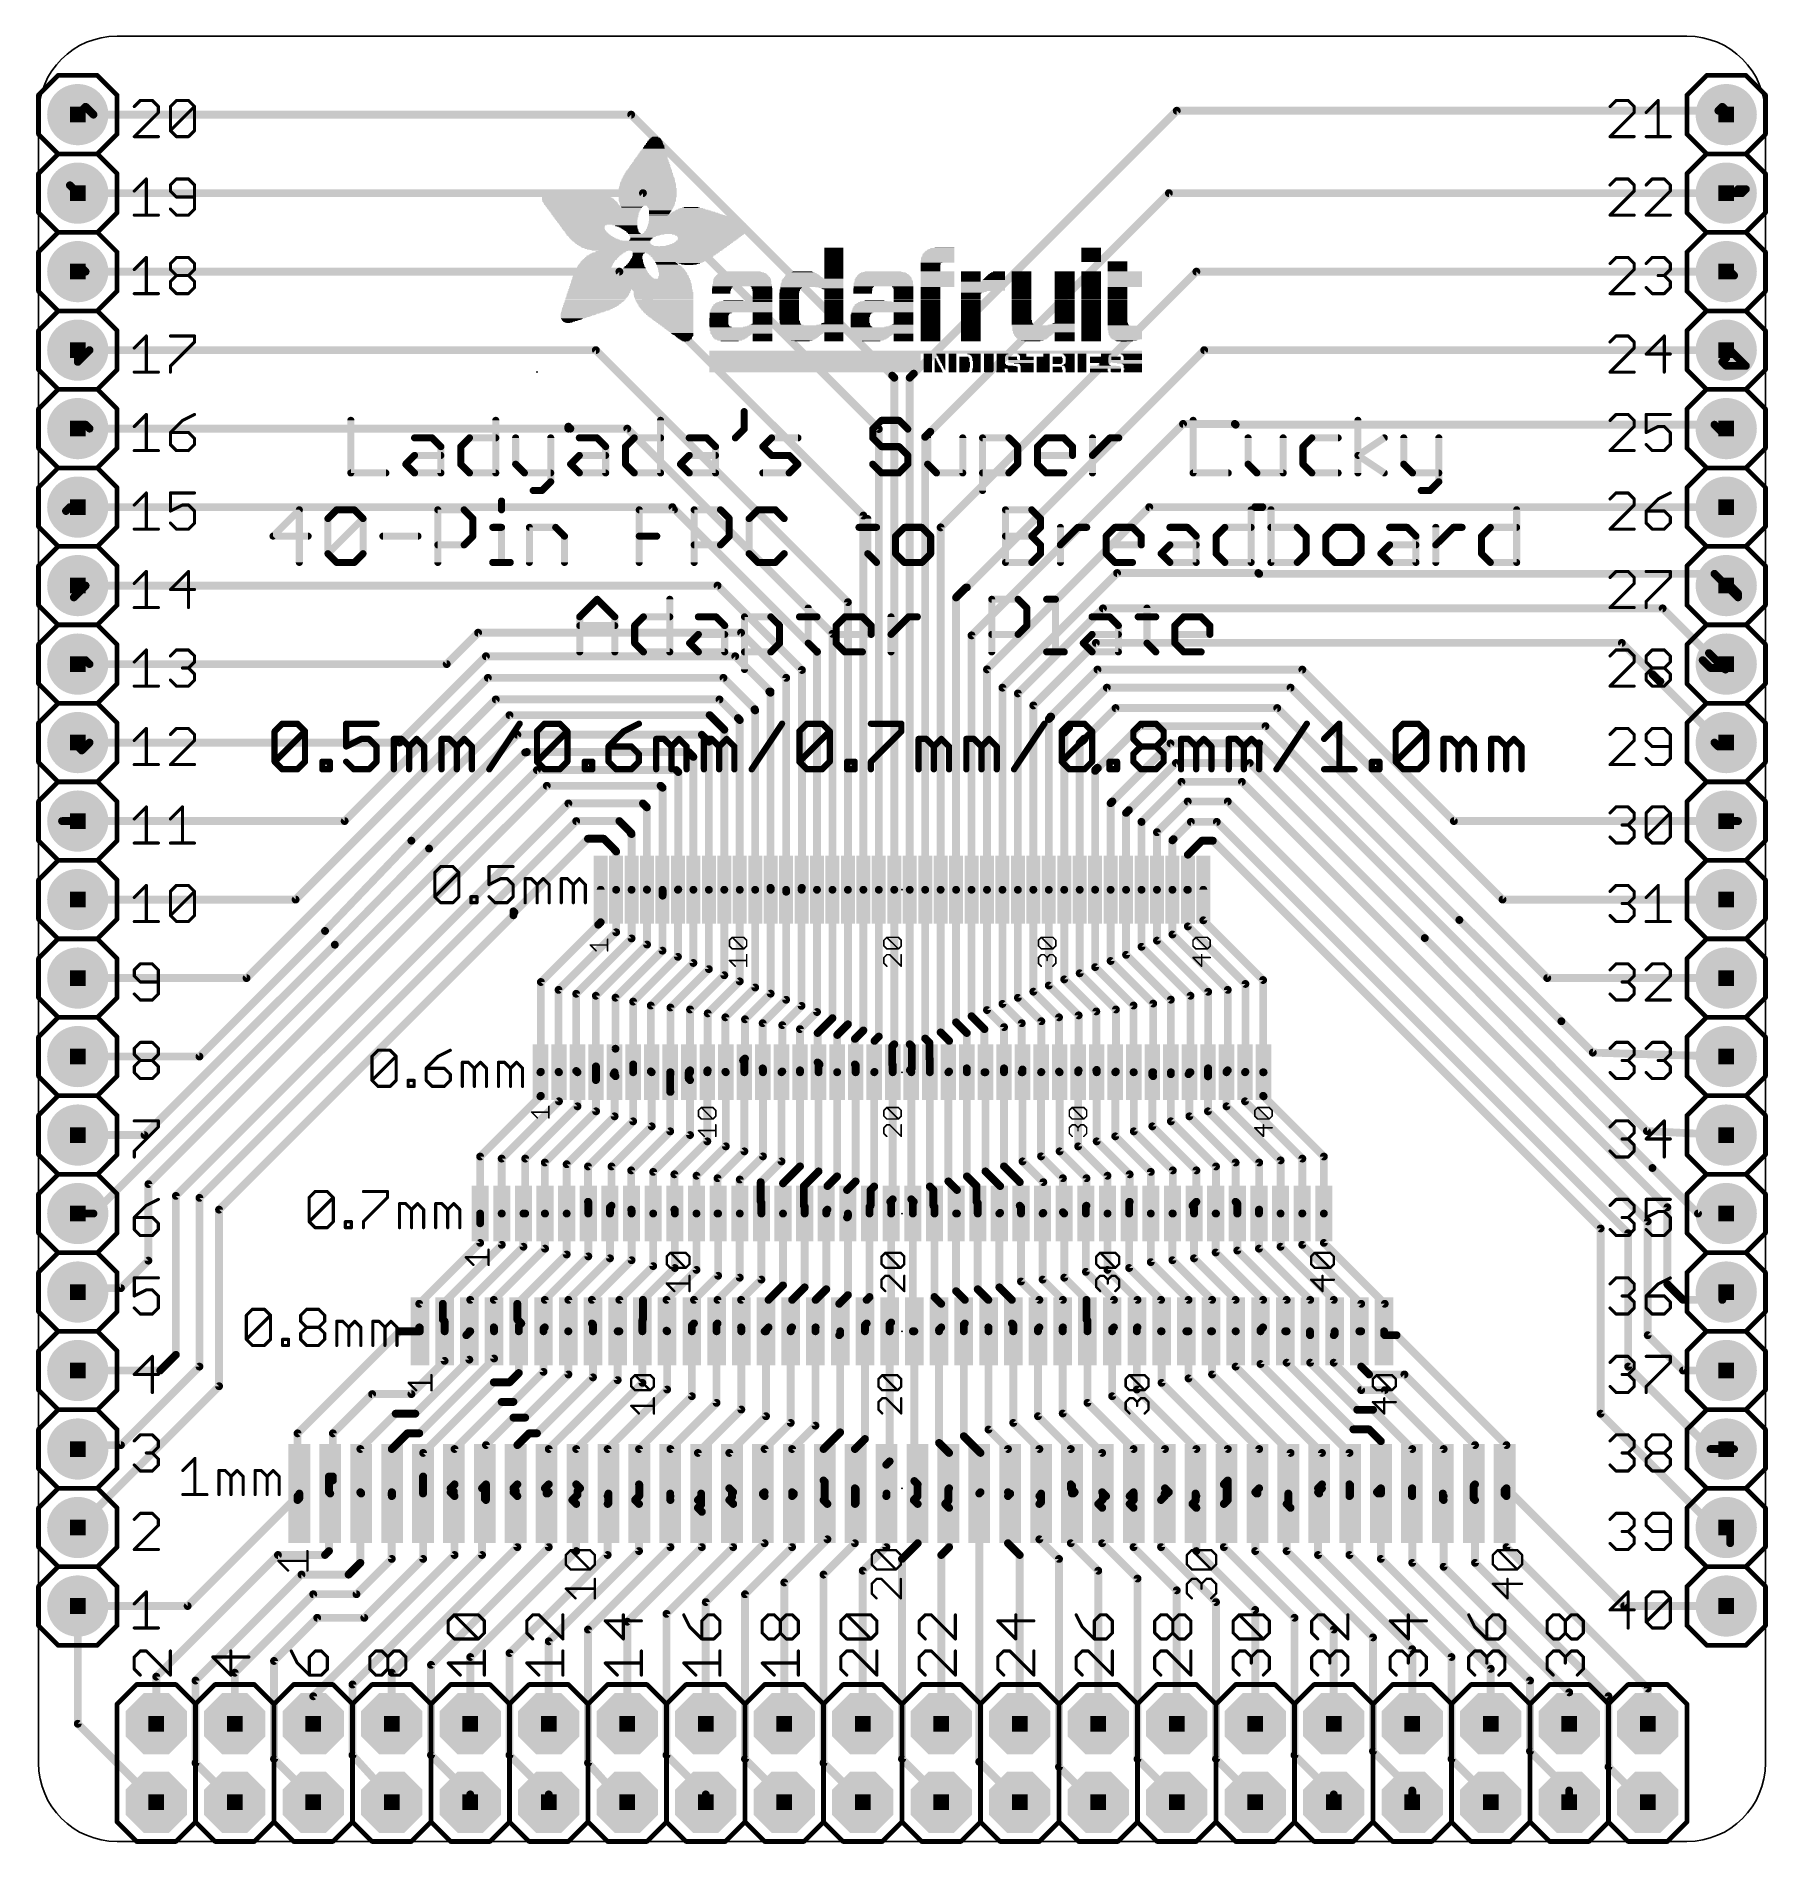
# Model space of a CAD drawing. Extents: x -28 to 28, y -5.2 to 53.3.
import ezdxf

# ---------------------------------------------------------------- set-up
doc = ezdxf.new("R2010")
doc.units = 0
for name, color, linetype in [('1', 12, 'CONTINUOUS'), ('17', 110, 'CONTINUOUS'), ('20', 53, 'CONTINUOUS'), ('21', 40, 'CONTINUOUS'), ('23', 53, 'CONTINUOUS'), ('29', 253, 'CONTINUOUS'), ('51', 253, 'CONTINUOUS')]:
    doc.layers.add(name, color=color, linetype=linetype)

# ---------------------------------------------------------------- blocks, each defined once
blk = doc.blocks.new('RECT')
blk.add_solid([(-0.5, -0.5), (0.5, -0.5), (-0.5, 0.5), (0.5, 0.5)])
blk = doc.blocks.new('OCTAGONP')
at = {"const_width": 0.5}
blk.add_lwpolyline([(-0.25, -0.1036), (-0.25, 0.1036), (-0.1036, 0.25), (0.1036, 0.25), (0.25, 0.1036), (0.25, -0.1036), (0.1036, -0.25), (-0.1036, -0.25), (-0.25, -0.1036), (-0.25, 0.1036)], dxfattribs=at)
blk = doc.blocks.new('ROUNDP')
at = {"const_width": 0.5}
blk.add_lwpolyline([(0, -0.25, 1), (0, 0.25, 1), (0, -0.25)], format="xyb", dxfattribs=at)

msp = doc.modelspace()

# ---------------------------------------------------------------- linework, layer by layer
at = {"layer": '1', "const_width": 0.254}
for points in [[(-26.416, 51.054), (-26.67, 50.8)], [(-26.162, 50.8), (-26.416, 51.054)], [(-8.763, 50.8), (-26.162, 50.8)], [(-0.3175, 42.3545), (-8.763, 50.8)], [(0.381, 42.418), (8.89, 50.927)], [(8.89, 50.927), (26.416, 50.927)], [(26.416, 50.927), (26.543, 51.054)], [(26.543, 51.054), (26.67, 50.927)], [(26.67, 50.927), (26.67, 50.8)], [(-26.67, 48.26), (-26.924, 48.514)], [(-8.382, 48.26), (-26.67, 48.26)], [(-0.75, 40.628), (-8.382, 48.26)], [(0.9144, 40.5384), (8.636, 48.26)], [(8.636, 48.26), (26.67, 48.26)], [(26.67, 48.26), (26.924, 48.26)], [(26.924, 48.26), (27.051, 48.387)], [(26.924, 48.26), (27.178, 48.26)], [(27.051, 48.387), (27.305, 48.387)], [(27.178, 48.26), (27.305, 48.387)], [(-26.543, 45.847), (-26.67, 45.72)], [(-26.416, 45.72), (-26.543, 45.847)], [(-9.144, 45.72), (-26.416, 45.72)], [(-1.25, 37.826), (-9.144, 45.72)], [(1.25, 37.445), (9.525, 45.72)], [(9.525, 45.72), (26.67, 45.72)], [(26.67, 45.72), (26.797, 45.72)], [(26.797, 45.72), (26.797, 45.593)], [(26.797, 45.72), (26.924, 45.593)], [(26.797, 45.593), (26.924, 45.593)], [(-26.67, 42.799), (-26.67, 43.18)], [(-26.289, 43.18), (-26.67, 42.799)], [(-9.906, 43.18), (-26.289, 43.18)], [(-1.75, 35.024), (-9.906, 43.18)], [(2.1, 35.501), (9.779, 43.18)], [(9.779, 43.18), (26.67, 43.18)], [(26.67, 43.18), (26.797, 43.18)], [(26.67, 43.18), (26.67, 42.926)], [(26.797, 43.18), (27.305, 42.672)], [(26.67, 42.926), (26.543, 42.799)], [(26.543, 42.799), (26.67, 42.672)], [(27.305, 42.672), (26.67, 42.672)], [(-0.3175, 42.3545), (-0.3, 42.337)], [(-0.25, 42.287), (-0.3175, 42.3545)], [(-0.25, 25.7175), (-0.25, 42.287)], [(0.25, 42.287), (0.381, 42.418)], [(0.25, 25.7175), (0.25, 42.287)], [(0.381, 42.418), (0.3, 42.337)], [(-26.543, 40.64), (-26.67, 40.64)], [(-26.416, 40.767), (-26.543, 40.64)], [(-26.289, 40.64), (-26.416, 40.767)], [(-10.795, 40.64), (-26.289, 40.64)], [(-10.795, 40.7035), (-10.795, 40.64)], [(-10.7315, 40.64), (-10.795, 40.7035)], [(-8.89, 40.64), (-10.7315, 40.64)], [(-2.25, 34), (-8.89, 40.64)], [(-0.75, 25.7175), (-0.75, 40.628)], [(0.75, 40.374), (0.9144, 40.5384)], [(0.75, 25.7175), (0.75, 40.374)], [(0.9144, 40.5384), (0.9, 40.524)], [(2.25, 33.9492), (9.0932, 40.7924)], [(9.0932, 40.7924), (10.7696, 40.7924)], [(10.7696, 40.7924), (10.795, 40.767)], [(10.795, 40.767), (26.289, 40.767)], [(26.289, 40.767), (26.543, 40.513)], [(26.543, 40.513), (26.67, 40.64)], [(-26.924, 38.1), (-27.051, 37.973)], [(-26.924, 38.1), (-26.67, 38.1)], [(-7.4295, 38.1), (-26.924, 38.1)], [(-2.75, 33.4205), (-7.4295, 38.1)], [(2.75, 32.849), (8.001, 38.1)], [(8.001, 38.1), (11.6586, 38.1)], [(11.6586, 38.1), (11.43, 38.1)], [(11.6586, 38.1), (26.67, 38.1)], [(26.67, 38.1), (26.797, 38.1)], [(-1.25, 25.7175), (-1.25, 37.826)], [(1.25, 25.7175), (1.25, 37.445)], [(-26.67, 35.306), (-26.67, 35.56)], [(-26.416, 35.56), (-26.67, 35.306)], [(-5.969, 35.56), (-26.416, 35.56)], [(-3.2385, 32.8295), (-5.969, 35.56)], [(3.25, 32.2568), (6.9596, 35.9664)], [(6.9596, 35.9664), (11.5316, 35.9664)], [(11.5316, 35.9664), (11.557, 35.941)], [(11.557, 35.941), (26.289, 35.941)], [(26.289, 35.941), (26.67, 35.56)], [(26.67, 35.56), (26.67, 35.687)], [(26.67, 35.687), (27.051, 35.306)], [(26.67, 35.56), (27.051, 35.179)], [(-26.67, 35.306), (-26.797, 35.179)], [(-1.75, 25.7175), (-1.75, 35.024)], [(1.75, 35.1764), (2.0746, 35.501)], [(1.75, 25.7175), (1.75, 35.1764)], [(2.0746, 35.501), (2.1, 35.501)], [(27.051, 35.179), (27.051, 35.306)], [(3.75, 32.071), (6.5024, 34.8234)], [(6.5024, 34.8234), (24.6126, 34.8234)], [(24.6126, 34.8234), (26.5176, 32.9184)], [(-13.716, 34.036), (-14.732, 33.02)], [(-5.207, 34.036), (-13.716, 34.036)], [(-3.7465, 32.5755), (-5.207, 34.036)], [(-2.25, 25.7175), (-2.25, 34)], [(2.25, 25.7175), (2.25, 33.9492)], [(-13.462, 33.274), (-16.256, 30.48)], [(-5.3975, 33.274), (-13.462, 33.274)], [(-4.2545, 32.131), (-5.3975, 33.274)], [(-2.75, 25.7175), (-2.75, 33.4205)], [(4.25, 31.682), (6.2738, 33.7058)], [(6.2738, 33.7058), (23.2918, 33.7058)], [(23.2918, 33.7058), (24.5364, 32.4612)], [(26.6446, 32.8422), (26.1112, 33.3756)], [(-26.543, 33.02), (-26.67, 33.02)], [(-26.416, 33.147), (-26.543, 33.02)], [(-26.289, 33.02), (-26.416, 33.147)], [(-14.732, 33.02), (-26.289, 33.02)], [(-3.2385, 25.781), (-3.2385, 32.8295)], [(2.75, 25.7175), (2.75, 32.849)], [(4.8006, 31.3182), (6.3246, 32.8422)], [(6.3246, 32.8422), (12.954, 32.8422)], [(12.954, 32.8422), (17.8562, 27.94)], [(24.5237, 32.4485), (24.2824, 32.6898)], [(26.162, 32.893), (25.908, 33.147)], [(26.67, 32.893), (26.162, 32.893)], [(26.5176, 32.9184), (26.6192, 33.02)], [(26.6192, 33.02), (26.67, 33.02)], [(26.67, 32.8676), (26.6446, 32.8422)], [(26.67, 33.02), (26.67, 32.893)], [(26.67, 33.02), (26.67, 32.8676)], [(-13.3985, 32.5755), (-18.034, 27.94)], [(-5.7785, 32.5755), (-13.3985, 32.5755)], [(-4.7625, 31.5595), (-5.7785, 32.5755)], [(-4.2926, 32.131), (-4.2545, 32.131)], [(-4.2545, 32.0929), (-4.2926, 32.131)], [(-4.2545, 25.781), (-4.2545, 32.0929)], [(-3.7465, 25.654), (-3.7465, 32.5755)], [(3.25, 25.7175), (3.25, 32.2568)], [(3.75, 25.7175), (3.75, 32.071)], [(5.3721, 31.0007), (6.6294, 32.258)], [(6.6294, 32.258), (12.573, 32.258)], [(12.573, 32.258), (19.431, 25.4)], [(24.5364, 32.4612), (24.5237, 32.4485)], [(24.5237, 32.4485), (26.6192, 30.353)], [(-19.6215, 25.4), (-13.1445, 31.877)], [(-13.1445, 31.877), (-5.9055, 31.877)], [(-5.9055, 31.877), (-5.3022, 31.2737)], [(-4.7752, 31.5468), (-4.7625, 31.5595)], [(-4.75, 31.5216), (-4.7752, 31.5468)], [(-4.75, 25.7175), (-4.75, 31.5216)], [(4.25, 25.7175), (4.25, 31.682)], [(5.9055, 30.5943), (6.9088, 31.5976)], [(6.9088, 31.5976), (12.1412, 31.5976)], [(12.1412, 31.5976), (20.8788, 22.86)], [(-12.7, 31.369), (-21.209, 22.86)], [(-6.223, 31.369), (-12.7, 31.369)], [(-5.8674, 31.0134), (-6.223, 31.369)], [(-5.75, 30.896), (-5.8674, 31.0134)], [(-5.75, 25.7175), (-5.75, 30.896)], [(-5.3023, 31.2737), (-5.3086, 31.2674)], [(-5.3086, 31.2674), (-5.25, 31.2088)], [(-5.3022, 31.2737), (-5.3023, 31.2737)], [(-5.3022, 31.2737), (-5.2705, 31.242)], [(-5.25, 31.2088), (-5.25, 25.7175)], [(4.75, 31.2422), (4.826, 31.3182)], [(4.75, 25.7175), (4.75, 31.2422)], [(4.826, 31.3182), (4.8006, 31.3182)], [(5.25, 30.8024), (5.4102, 30.9626)], [(5.3721, 31.0007), (5.2832, 30.9118)], [(5.4102, 30.9626), (5.3721, 31.0007)], [(6.3373, 29.6545), (7.6962, 31.0134)], [(7.6962, 31.0134), (11.7602, 31.0134)], [(11.7602, 31.0134), (18.034, 24.7396)], [(-26.67, 30.353), (-26.67, 30.48)], [(-26.543, 30.226), (-26.67, 30.353)], [(-26.289, 30.48), (-26.543, 30.226)], [(-16.256, 30.48), (-26.289, 30.48)], [(-15.875, 27.305), (-12.446, 30.734)], [(-12.446, 30.734), (-6.477, 30.734)], [(-6.477, 30.734), (-6.35, 30.607)], [(-6.35, 30.607), (-6.25, 30.507)], [(-6.25, 30.507), (-6.25, 25.7175)], [(5.25, 25.7175), (5.25, 30.8024)], [(5.75, 30.4642), (5.8928, 30.607)], [(5.75, 25.7175), (5.75, 30.4642)], [(5.9055, 30.5943), (5.842, 30.5308)], [(5.8928, 30.607), (5.9055, 30.5943)], [(6.8072, 28.575), (8.6868, 30.4546)], [(8.6868, 30.4546), (11.557, 30.4546)], [(11.557, 30.4546), (24.1046, 17.907)], [(26.416, 30.353), (26.289, 30.48)], [(26.543, 30.48), (26.416, 30.353)], [(26.67, 30.48), (26.543, 30.48)], [(26.6192, 30.353), (26.67, 30.4038)], [(26.67, 30.4038), (26.67, 30.48)], [(-12.192, 30.1625), (-15.3035, 27.051)], [(-12.1539, 30.1625), (-12.192, 30.1625)], [(-12.1412, 30.1752), (-12.1539, 30.1625)], [(-6.9088, 30.1752), (-12.1412, 30.1752)], [(-6.75, 30.0164), (-6.9088, 30.1752)], [(-6.75, 25.7175), (-6.75, 30.0164)], [(7.3406, 28.2956), (8.8646, 29.8196)], [(8.8646, 29.8196), (11.2522, 29.8196)], [(11.2522, 29.8196), (16.9164, 24.1554)], [(-11.811, 29.591), (-26.162, 15.24)], [(-7.3025, 29.591), (-11.811, 29.591)], [(-7.239, 29.5275), (-7.3025, 29.591)], [(-7.239, 25.7285), (-7.239, 29.5275)], [(6.3373, 29.6545), (6.2484, 29.5656)], [(6.25, 29.5926), (6.3246, 29.6672)], [(6.25, 25.7175), (6.25, 29.5926)], [(6.3246, 29.6672), (6.3373, 29.6545)], [(7.747, 27.9146), (9.0424, 29.21)], [(9.0424, 29.21), (10.9982, 29.21)], [(10.9982, 29.21), (24.765, 15.4432)], [(-11.4935, 29.083), (-24.384, 16.1925)], [(-7.8105, 29.083), (-11.4935, 29.083)], [(-7.747, 29.0195), (-7.8105, 29.083)], [(-7.747, 25.7145), (-7.747, 29.0195)], [(6.75, 28.5178), (6.8072, 28.575)], [(6.8072, 28.575), (6.7818, 28.5496)], [(8.25, 27.5794), (9.2456, 28.575)], [(9.2456, 28.575), (10.541, 28.575)], [(10.541, 28.575), (24.13, 14.986)], [(-10.795, 28.5115), (-23.495, 15.8115)], [(-8.382, 28.5115), (-10.795, 28.5115)], [(-8.255, 28.3845), (-8.382, 28.5115)], [(-8.255, 25.7225), (-8.255, 28.3845)], [(6.75, 25.7175), (6.75, 28.5178)], [(7.25, 28.205), (7.3406, 28.2956)], [(7.25, 25.7175), (7.25, 28.205)], [(7.3406, 28.2956), (7.3152, 28.2702)], [(-26.67, 27.94), (-27.178, 27.94)], [(-18.034, 27.94), (-26.67, 27.94)], [(-10.541, 27.94), (-22.733, 15.748)], [(-10.16, 27.3685), (-12.5413, 24.9872)], [(-9.144, 27.94), (-10.541, 27.94)], [(-9.652, 27.3685), (-10.16, 27.3685)], [(-9.29, 27.0065), (-9.652, 27.3685)], [(-8.763, 27.559), (-9.144, 27.94)], [(-8.7884, 27.559), (-8.763, 27.559)], [(-8.75, 27.5206), (-8.7884, 27.559)], [(-8.75, 25.7175), (-8.75, 27.5206)], [(7.75, 27.9116), (7.747, 27.9146)], [(7.75, 25.7175), (7.75, 27.9116)], [(8.25, 25.7175), (8.25, 27.5794)], [(8.7884, 27.3558), (9.3472, 27.9146)], [(9.3472, 27.9146), (10.1854, 27.9146)], [(10.1854, 27.9146), (23.495, 14.605)], [(17.8562, 27.94), (26.67, 27.94)], [(26.67, 27.94), (27.051, 27.94)], [(-18.669, 24.384), (-15.875, 27.305)], [(-15.3035, 27.051), (-18.3515, 23.9395)], [(-9.2964, 27.0002), (-9.2901, 27.0065)], [(-9.25, 26.9538), (-9.2964, 27.0002)], [(-9.2901, 27.0065), (-9.29, 27.0065)], [(-9.29, 27.0065), (-9.271, 26.9875)], [(-9.25, 25.7175), (-9.25, 26.9538)], [(8.75, 27.3174), (8.7884, 27.3558)], [(8.75, 25.7175), (8.75, 27.3174)], [(8.7884, 27.3558), (8.763, 27.3304)], [(9.25, 26.8522), (9.7028, 27.305)], [(9.25, 25.7175), (9.25, 26.8522)], [(9.7028, 27.305), (10.0584, 27.305)], [(10.0584, 27.305), (22.606, 14.7574)], [(-9.75, 24.667), (-9.75, 25.7175)], [(-9.25, 24.3415), (-9.25, 25.7175)], [(-8.75, 24.143), (-8.75, 25.7175)], [(-8.25, 25.7175), (-8.255, 25.7225)], [(-8.25, 23.9445), (-8.25, 25.7175)], [(-7.75, 23.746), (-7.75, 25.7175)], [(-7.75, 25.7175), (-7.747, 25.7145)], [(-7.747, 25.7145), (-7.747, 25.527)], [(-7.25, 25.7175), (-7.239, 25.7285)], [(-7.25, 23.5475), (-7.25, 25.7175)], [(-6.75, 23.349), (-6.75, 25.7175)], [(-6.25, 25.7175), (-6.25, 23.1505)], [(-5.75, 22.952), (-5.75, 25.7175)], [(-5.25, 25.7175), (-5.25, 22.7535)], [(-4.75, 22.555), (-4.75, 25.7175)], [(-4.25, 25.7765), (-4.2545, 25.781)], [(-4.25, 25.7175), (-4.25, 25.7765)], [(-4.25, 22.3565), (-4.25, 25.7175)], [(-3.75, 22.158), (-3.75, 25.7175)], [(-3.75, 25.7175), (-3.75, 25.6575)], [(-3.75, 25.6575), (-3.7465, 25.654)], [(-3.25, 25.7695), (-3.2385, 25.781)], [(-3.25, 25.7175), (-3.25, 25.7695)], [(-3.25, 21.9595), (-3.25, 25.7175)], [(-2.75, 21.761), (-2.75, 25.7175)], [(-2.25, 21.5625), (-2.25, 25.7175)], [(-1.75, 21.364), (-1.75, 25.7175)], [(-1.25, 21.1655), (-1.25, 25.7175)], [(-0.75, 20.967), (-0.75, 25.7175)], [(-0.25, 20.7177), (-0.25, 25.7175)], [(0.25, 20.7177), (0.25, 25.7175)], [(0.75, 20.9035), (0.75, 25.7175)], [(1.25, 21.102), (1.25, 25.7175)], [(1.75, 21.4275), (1.75, 25.7175)], [(2.25, 21.626), (2.25, 25.7175)], [(2.75, 21.8245), (2.75, 25.7175)], [(3.25, 22.023), (3.25, 25.7175)], [(3.75, 22.2215), (3.75, 25.7175)], [(4.25, 22.42), (4.25, 25.7175)], [(4.75, 22.6185), (4.75, 25.7175)], [(5.25, 22.817), (5.25, 25.7175)], [(5.75, 23.0155), (5.75, 25.7175)], [(6.25, 25.7175), (6.2484, 25.7191)], [(6.25, 23.214), (6.25, 25.7175)], [(6.75, 23.4125), (6.75, 25.7175)], [(7.25, 23.611), (7.25, 25.7175)], [(7.75, 23.873), (7.75, 25.7175)], [(8.25, 24.0715), (8.25, 25.7175)], [(8.75, 24.27), (8.75, 25.7175)], [(9.25, 25.7175), (9.2329, 25.7175)], [(9.25, 24.532), (9.25, 25.7175)], [(9.75, 24.7305), (9.75, 25.7175)], [(-26.67, 25.4), (-19.6215, 25.4)], [(19.431, 25.4), (26.67, 25.4)], [(-12.573, 24.892), (-22.098, 15.367)], [(-12.573, 25.0189), (-12.573, 25.019)], [(-12.5413, 24.9872), (-12.573, 25.0189)], [(-12.573, 25.0189), (-12.573, 24.892)], [(-12.5413, 24.9872), (-12.573, 24.9555)], [(-11.684, 22.733), (-9.8298, 24.5872)], [(-9.8298, 24.5872), (-9.75, 24.667)], [(-9.8298, 24.5872), (-9.779, 24.638)], [(11.1125, 22.6695), (9.25, 24.532)], [(11.684, 22.7965), (9.75, 24.7305)], [(18.034, 24.7396), (21.336, 21.463)], [(-18.3515, 23.9395), (-24.511, 17.78)], [(-22.733, 20.32), (-18.669, 24.384)], [(-11.1125, 22.479), (-9.25, 24.3415)], [(-10.541, 22.352), (-8.75, 24.143)], [(-9.906, 22.2885), (-8.25, 23.9445)], [(9.3345, 22.2885), (7.75, 23.873)], [(9.906, 22.4155), (8.25, 24.0715)], [(10.541, 22.479), (8.75, 24.27)], [(16.9164, 24.1554), (24.2824, 16.7132)], [(-9.271, 22.225), (-7.75, 23.746)], [(-8.6995, 22.098), (-7.25, 23.5475)], [(-8.128, 21.971), (-6.75, 23.349)], [(8.128, 22.0345), (6.75, 23.4125)], [(8.6995, 22.1615), (7.25, 23.611)], [(-21.209, 22.86), (-26.67, 22.86)], [(-11.684, 19.828), (-11.684, 22.733)], [(-6.25, 23.1505), (-7.493, 21.9075)], [(-6.858, 21.844), (-5.75, 22.952)], [(-5.25, 22.7535), (-6.2865, 21.717)], [(6.2865, 21.7805), (5.25, 22.817)], [(6.9215, 21.844), (5.75, 23.0155)], [(7.493, 21.971), (6.25, 23.214)], [(11.684, 19.812), (11.684, 22.7965)], [(20.8788, 22.86), (26.67, 22.86)], [(-11.1125, 19.8245), (-11.1125, 22.479)], [(-10.541, 19.853), (-10.541, 22.352)], [(-9.906, 20.0025), (-9.906, 22.2885)], [(-9.271, 20.574), (-9.271, 22.225)], [(-5.715, 21.59), (-4.75, 22.555)], [(-5.08, 21.5265), (-4.25, 22.3565)], [(-4.5085, 21.3995), (-3.75, 22.158)], [(4.5085, 21.463), (3.75, 22.2215)], [(5.08, 21.59), (4.25, 22.42)], [(5.715, 21.6535), (4.75, 22.6185)], [(8.6995, 19.812), (8.6995, 22.1615)], [(9.3345, 19.812), (9.3345, 22.2885)], [(9.906, 19.939), (9.906, 22.4155)], [(10.541, 19.8755), (10.541, 22.479)], [(11.1125, 19.8245), (11.1125, 22.6695)], [(-8.6995, 20.066), (-8.6995, 22.098)], [(-8.128, 19.84), (-8.128, 21.971)], [(-7.493, 21.9075), (-7.493, 19.812)], [(-6.858, 19.8755), (-6.858, 21.844)], [(-6.2865, 21.717), (-6.2865, 19.8755)], [(-5.715, 19.827), (-5.715, 21.59)], [(-5.08, 20.2565), (-5.08, 21.5265)], [(-3.8735, 21.336), (-3.25, 21.9595)], [(-3.302, 21.209), (-2.75, 21.761)], [(-2.7305, 21.082), (-2.25, 21.5625)], [(2.667, 21.209), (2.25, 21.626)], [(3.302, 21.2725), (2.75, 21.8245)], [(3.8735, 21.3995), (3.25, 22.023)], [(5.08, 19.832), (5.08, 21.59)], [(5.715, 19.8755), (5.715, 21.6535)], [(6.2865, 19.8755), (6.2865, 21.7805)], [(6.9215, 19.8335), (6.9215, 21.844)], [(7.493, 19.812), (7.493, 21.971)], [(8.128, 19.812), (8.128, 22.0345)], [(-4.5085, 19.939), (-4.5085, 21.3995)], [(-3.8735, 19.8385), (-3.8735, 21.336)], [(-3.302, 19.8755), (-3.302, 21.209)], [(-2.7305, 20.1295), (-2.7305, 21.082)], [(-2.0955, 21.0185), (-1.75, 21.364)], [(-2.0955, 19.8165), (-2.0955, 21.0185)], [(-1.524, 20.8915), (-1.25, 21.1655)], [(-0.889, 20.828), (-0.75, 20.967)], [(1.524, 20.828), (1.25, 21.102)], [(2.0955, 21.082), (1.75, 21.4275)], [(2.0955, 19.939), (2.0955, 21.082)], [(2.667, 19.812), (2.667, 21.209)], [(3.302, 19.939), (3.302, 21.2725)], [(3.8735, 19.812), (3.8735, 21.3995)], [(4.5085, 19.8205), (4.5085, 21.463)], [(21.336, 21.463), (22.352, 20.447)], [(-9.3345, 19.7485), (-9.271, 20.574)], [(-1.524, 20.066), (-1.524, 20.8915)], [(-0.889, 19.823), (-0.889, 20.828)], [(-0.3175, 20.6502), (-0.25, 20.7177)], [(-0.3175, 20.066), (-0.3175, 20.6502)], [(0.3175, 20.6502), (0.25, 20.7177)], [(0.3175, 19.939), (0.3175, 20.6502)], [(0.889, 20.7645), (0.75, 20.9035)], [(0.889, 20.2565), (0.889, 20.7645)], [(1.524, 19.836), (1.524, 20.828)], [(22.352, 20.447), (26.67, 20.32)], [(-22.733, 20.32), (-26.67, 20.32)], [(-11.7, 19.812), (-11.684, 19.828)], [(-11.7, 19.034), (-11.7, 19.812)], [(-11.1, 19.812), (-11.1125, 19.8245)], [(-11.1, 18.872), (-11.1, 19.812)], [(-10.5, 19.812), (-10.541, 19.853)], [(-10.5, 18.71), (-10.5, 19.812)], [(-9.9, 19.9965), (-9.906, 20.0025)], [(-9.9, 19.812), (-9.9, 19.9965)], [(-9.9, 18.548), (-9.9, 19.812)], [(-9.9, 19.812), (-9.9, 19.564)], [(-9.3, 19.812), (-9.3345, 19.7485)], [(-9.3, 18.386), (-9.3, 19.812)], [(-9.3, 19.812), (-9.3, 19.714)], [(-8.7, 20.0655), (-8.6995, 20.066)], [(-8.7, 19.812), (-8.7, 20.0655)], [(-8.7, 18.224), (-8.7, 19.812)], [(-8.1, 19.812), (-8.128, 19.84)], [(-8.1, 18.062), (-8.1, 19.812)], [(-7.5, 19.812), (-7.5, 19.177)], [(-7.5, 19.812), (-7.493, 19.805)], [(-7.493, 19.812), (-7.5, 19.812)], [(-7.493, 19.805), (-7.493, 19.7485)], [(-6.9, 19.8335), (-6.858, 19.8755)], [(-6.9, 19.812), (-6.9, 19.8335)], [(-6.9, 19.6), (-6.9, 19.812)], [(-6.9, 19.812), (-6.858, 19.812)], [(-6.2865, 19.8755), (-6.3, 19.862)], [(-6.3, 19.862), (-6.3, 19.812)], [(-6.3, 19.812), (-6.3, 17.576)], [(-5.7, 19.812), (-5.715, 19.827)], [(-5.7, 17.414), (-5.7, 19.812)], [(-5.1435, 20.193), (-5.08, 20.2565)], [(-5.1, 20.1495), (-5.1435, 20.193)], [(-5.1, 19.812), (-5.1, 20.1495)], [(-5.1, 17.252), (-5.1, 19.812)], [(-4.5, 19.9305), (-4.5085, 19.939)], [(-4.5, 19.812), (-4.5, 19.9305)], [(-4.5, 17.09), (-4.5, 19.812)], [(-3.9, 19.812), (-3.8735, 19.8385)], [(-3.9, 16.928), (-3.9, 19.812)], [(-3.3, 19.8735), (-3.302, 19.8755)], [(-3.3, 19.812), (-3.3, 19.8735)], [(-3.3, 16.766), (-3.3, 19.812)], [(-2.667, 20.066), (-2.7305, 20.1295)], [(-2.7, 20.033), (-2.667, 20.066)], [(-2.7, 19.812), (-2.7, 20.033)], [(-2.7, 16.604), (-2.7, 19.812)], [(-2.1, 19.812), (-2.0955, 19.8165)], [(-2.1, 16.442), (-2.1, 19.812)], [(-1.5, 20.042), (-1.524, 20.066)], [(-1.5, 19.812), (-1.5, 20.042)], [(-1.5, 16.28), (-1.5, 19.812)], [(-0.9, 19.812), (-0.889, 19.823)], [(-0.9, 16.118), (-0.9, 19.812)], [(-0.3, 20.0485), (-0.3175, 20.066)], [(-0.3, 19.812), (-0.3, 20.0485)], [(-0.3, 15.702), (-0.3, 19.812)], [(0.254, 19.8755), (0.3175, 19.939)], [(0.3, 19.8295), (0.254, 19.8755)], [(0.3, 19.812), (0.3, 19.8295)], [(0.3, 15.702), (0.3, 19.812)], [(0.9, 20.2455), (0.889, 20.2565)], [(0.9, 19.812), (0.9, 20.2455)], [(0.9, 16.118), (0.9, 19.812)], [(1.5, 19.812), (1.524, 19.836)], [(1.5, 16.28), (1.5, 19.812)], [(2.1, 19.9345), (2.0955, 19.939)], [(2.1, 19.812), (2.1, 19.9345)], [(2.1, 16.442), (2.1, 19.812)], [(2.7, 19.812), (2.667, 19.812)], [(2.7, 16.604), (2.7, 19.812)], [(3.3, 19.937), (3.302, 19.939)], [(3.3, 19.812), (3.3, 19.937)], [(3.3, 16.766), (3.3, 19.812)], [(3.9, 19.812), (3.8735, 19.812)], [(3.9, 19.812), (3.9, 19.902)], [(3.9, 16.928), (3.9, 19.812)], [(4.5, 19.812), (4.5085, 19.8205)], [(4.5, 17.09), (4.5, 19.812)], [(5.1, 19.812), (5.08, 19.832)], [(5.1, 17.252), (5.1, 19.812)], [(5.7, 19.8605), (5.715, 19.8755)], [(5.7, 19.812), (5.7, 19.8605)], [(5.7, 17.414), (5.7, 19.812)], [(6.3, 19.862), (6.2865, 19.8755)], [(6.3, 19.812), (6.3, 19.889)], [(6.3, 19.812), (6.3, 19.862)], [(6.3, 17.576), (6.3, 19.812)], [(6.9, 19.812), (6.9215, 19.8335)], [(6.9, 17.738), (6.9, 19.812)], [(7.5, 19.812), (7.493, 19.812)], [(7.5, 17.9), (7.5, 19.812)], [(8.1, 18.062), (8.1, 19.812)], [(8.1, 19.812), (8.1, 19.713)], [(8.1, 19.812), (8.128, 19.812)], [(8.7, 19.812), (8.6995, 19.812)], [(8.7, 18.224), (8.7, 19.812)], [(8.7, 19.812), (8.7, 19.749)], [(9.3, 19.7775), (9.271, 19.7485)], [(9.3, 18.386), (9.3, 19.812)], [(9.3, 19.812), (9.3, 19.7775)], [(9.3, 19.7775), (9.3345, 19.812)], [(9.9, 19.933), (9.906, 19.939)], [(9.9, 19.812), (9.9, 19.933)], [(9.9, 18.548), (9.9, 19.812)], [(9.9, 19.812), (9.9, 19.679)], [(10.5, 19.8345), (10.541, 19.8755)], [(10.5, 19.812), (10.5, 19.8345)], [(10.5, 18.71), (10.5, 19.812)], [(11.1, 19.812), (11.1125, 19.8245)], [(11.1, 18.872), (11.1, 19.812)], [(11.7, 19.812), (11.684, 19.812)], [(11.7, 19.034), (11.7, 19.812)], [(-9.9, 19.564), (-9.906, 19.558)], [(-9.3, 19.714), (-9.271, 19.685)], [(-7.5, 19.177), (-7.5, 17.9)], [(-7.5, 19.177), (-7.493, 19.177)], [(-6.858, 19.558), (-6.9, 19.6)], [(-6.858, 17.78), (-6.858, 19.558)], [(8.1, 19.713), (8.128, 19.685)], [(9.9, 19.679), (9.906, 19.685)], [(-13.65, 17.084), (-11.7, 19.034)], [(-12.954, 17.018), (-11.1, 18.872)], [(-12.192, 17.018), (-10.5, 18.71)], [(-11.7, 19.034), (-11.684, 19.05)], [(12.25, 16.96), (10.5, 18.71)], [(12.954, 17.018), (11.1, 18.872)], [(11.7, 19.034), (11.684, 19.05)], [(13.65, 17.084), (11.7, 19.034)], [(-11.557, 16.891), (-9.9, 18.548)], [(-10.85, 16.836), (-9.3, 18.386)], [(-10.16, 16.764), (-8.7, 18.224)], [(-9.398, 16.764), (-8.1, 18.062)], [(9.525, 16.637), (8.1, 18.062)], [(10.16, 16.764), (8.7, 18.224)], [(10.795, 16.891), (9.3, 18.386)], [(11.557, 16.891), (9.9, 18.548)], [(-24.511, 17.78), (-26.67, 17.78)], [(-7.5, 17.9), (-8.763, 16.637)], [(-8.05, 16.588), (-6.858, 17.78)], [(-6.3, 17.576), (-7.366, 16.51)], [(7.366, 16.51), (6.3, 17.576)], [(8.05, 16.588), (6.9, 17.738)], [(8.763, 16.637), (7.5, 17.9)], [(24.1046, 17.907), (26.67, 17.78)], [(-13.65, 15.24), (-13.65, 17.084)], [(-12.954, 15.24), (-12.954, 17.018)], [(-12.192, 15.24), (-12.192, 17.018)], [(-11.557, 15.24), (-11.557, 16.891)], [(-6.65, 16.464), (-5.7, 17.414)], [(-5.969, 16.383), (-5.1, 17.252)], [(-5.25, 16.34), (-4.5, 17.09)], [(-4.572, 16.256), (-3.9, 16.928)], [(4.572, 16.256), (3.9, 16.928)], [(5.207, 16.383), (4.5, 17.09)], [(5.969, 16.383), (5.1, 17.252)], [(6.65, 16.464), (5.7, 17.414)], [(10.795, 15.621), (10.795, 16.891)], [(11.557, 15.367), (11.557, 16.891)], [(12.25, 15.24), (12.25, 16.96)], [(12.954, 15.244), (12.954, 17.018)], [(13.65, 15.24), (13.65, 17.084)], [(-10.85, 15.24), (-10.85, 16.836)], [(-10.16, 15.621), (-10.16, 16.764)], [(-9.398, 15.494), (-9.398, 16.764)], [(-8.763, 16.637), (-8.763, 15.367)], [(-8.05, 15.24), (-8.05, 16.588)], [(-7.366, 16.51), (-7.366, 15.367)], [(-6.65, 15.24), (-6.65, 16.464)], [(-5.969, 15.24), (-5.969, 16.383)], [(-5.25, 15.24), (-5.25, 16.34)], [(-4.572, 15.621), (-4.572, 16.256)], [(-3.85, 16.216), (-3.3, 16.766)], [(-3.175, 16.129), (-2.7, 16.604)], [(-2.413, 16.129), (-2.1, 16.442)], [(-1.778, 16.002), (-1.5, 16.28)], [(1.778, 16.002), (1.5, 16.28)], [(2.413, 16.129), (2.1, 16.442)], [(3.175, 16.129), (2.7, 16.604)], [(3.81, 16.256), (3.3, 16.766)], [(3.81, 15.494), (3.81, 16.256)], [(4.572, 15.262), (4.572, 16.256)], [(5.207, 15.283), (5.207, 16.383)], [(5.969, 15.494), (5.969, 16.383)], [(6.65, 15.24), (6.65, 16.464)], [(7.366, 15.621), (7.366, 16.51)], [(8.05, 15.24), (8.05, 16.588)], [(8.763, 15.24), (8.763, 16.637)], [(9.525, 15.621), (9.525, 16.637)], [(10.16, 15.24), (10.16, 16.764)], [(24.2824, 16.7132), (25.7556, 15.24)], [(-24.384, 16.1925), (-24.384, 13.716)], [(-23.495, 15.8115), (-23.495, 10.668)], [(-22.733, 15.748), (-22.733, 10.287)], [(-3.85, 15.24), (-3.85, 16.216)], [(-3.175, 15.494), (-3.175, 16.129)], [(-2.413, 15.367), (-2.413, 16.129)], [(-1.778, 15.113), (-1.778, 16.002)], [(-1.016, 16.002), (-0.9, 16.118)], [(-1.016, 15.494), (-1.016, 16.002)], [(-0.381, 15.621), (-0.3, 15.702)], [(0.381, 15.621), (0.3, 15.702)], [(1.016, 16.002), (0.9, 16.118)], [(1.016, 15.494), (1.016, 16.002)], [(1.778, 15.24), (1.778, 16.002)], [(2.413, 15.621), (2.413, 16.129)], [(3.175, 15.265), (3.175, 16.129)], [(-26.162, 15.24), (-26.67, 15.24)], [(-22.098, 15.367), (-22.098, 9.652)], [(-13.65, 15.24), (-13.65, 14.29)], [(-13.65, 14.925), (-13.65, 15.24)], [(-12.95, 15.24), (-12.954, 15.24)], [(-12.95, 14.228), (-12.95, 15.24)], [(-12.25, 15.24), (-12.192, 15.24)], [(-12.25, 14.166), (-12.25, 15.24)], [(-11.55, 15.24), (-11.557, 15.24)], [(-11.55, 14.104), (-11.55, 15.24)], [(-10.85, 13.915), (-10.85, 15.24)], [(-10.15, 15.611), (-10.16, 15.621)], [(-10.15, 15.24), (-10.15, 15.611)], [(-10.15, 13.853), (-10.15, 15.24)], [(-9.45, 15.442), (-9.398, 15.494)], [(-9.45, 15.24), (-9.45, 15.442)], [(-9.45, 13.791), (-9.45, 15.24)], [(-8.763, 15.367), (-8.75, 15.354)], [(-8.75, 15.354), (-8.75, 15.24)], [(-8.75, 15.24), (-8.75, 13.729)], [(-8.05, 13.54), (-8.05, 15.24)], [(-7.366, 15.367), (-7.35, 15.351)], [(-7.35, 15.351), (-7.35, 15.24)], [(-7.35, 15.24), (-7.35, 13.478)], [(-6.65, 13.416), (-6.65, 15.24)], [(-5.95, 15.24), (-5.969, 15.24)], [(-5.95, 13.227), (-5.95, 15.24)], [(-5.25, 13.165), (-5.25, 15.24)], [(-4.55, 15.599), (-4.572, 15.621)], [(-4.55, 15.24), (-4.55, 15.599)], [(-4.55, 13.103), (-4.55, 15.24)], [(-3.85, 12.914), (-3.85, 15.24)], [(-3.15, 15.469), (-3.175, 15.494)], [(-3.15, 15.24), (-3.15, 15.469)], [(-3.15, 12.852), (-3.15, 15.24)], [(-2.45, 15.33), (-2.413, 15.367)], [(-2.45, 15.24), (-2.45, 15.33)], [(-2.45, 12.79), (-2.45, 15.24)], [(-1.75, 15.141), (-1.778, 15.113)], [(-1.75, 15.24), (-1.75, 15.141)], [(-1.75, 12.601), (-1.75, 15.24)], [(-1.05, 15.46), (-1.016, 15.494)], [(-1.05, 15.24), (-1.05, 15.46)], [(-1.05, 12.539), (-1.05, 15.24)], [(-0.35, 15.59), (-0.381, 15.621)], [(-0.35, 15.24), (-0.35, 15.59)], [(-0.35, 11.715), (-0.35, 15.24)], [(0.35, 15.59), (0.381, 15.621)], [(0.35, 15.24), (0.35, 15.59)], [(0.35, 11.43), (0.35, 15.24)], [(1.05, 15.46), (1.016, 15.494)], [(1.05, 15.24), (1.05, 15.46)], [(1.05, 12.539), (1.05, 15.24)], [(1.75, 15.24), (1.778, 15.24)], [(1.75, 12.728), (1.75, 15.24)], [(2.45, 15.584), (2.413, 15.621)], [(2.45, 15.24), (2.45, 15.584)], [(2.45, 12.79), (2.45, 15.24)], [(3.15, 15.24), (3.175, 15.265)], [(3.15, 12.852), (3.15, 15.24)], [(3.85, 15.454), (3.81, 15.494)], [(3.85, 15.24), (3.85, 15.454)], [(3.85, 13.041), (3.85, 15.24)], [(4.55, 15.24), (4.572, 15.262)], [(4.55, 13.103), (4.55, 15.24)], [(5.25, 15.24), (5.207, 15.283)], [(5.25, 13.165), (5.25, 15.24)], [(5.95, 15.475), (5.969, 15.494)], [(5.95, 15.24), (5.95, 15.475)], [(5.95, 13.354), (5.95, 15.24)], [(6.65, 13.416), (6.65, 15.24)], [(7.35, 15.605), (7.366, 15.621)], [(7.35, 15.24), (7.35, 15.605)], [(7.35, 13.478), (7.35, 15.24)], [(8.05, 13.667), (8.05, 15.24)], [(8.75, 15.24), (8.763, 15.24)], [(8.75, 13.729), (8.75, 15.24)], [(9.398, 15.494), (9.525, 15.621)], [(9.45, 15.442), (9.398, 15.494)], [(9.45, 15.24), (9.45, 15.442)], [(9.45, 13.791), (9.45, 15.24)], [(10.15, 15.24), (10.16, 15.24)], [(10.15, 13.98), (10.15, 15.24)], [(10.85, 15.566), (10.795, 15.621)], [(10.85, 15.24), (10.85, 15.566)], [(10.85, 14.042), (10.85, 15.24)], [(11.55, 15.36), (11.557, 15.367)], [(11.55, 15.24), (11.55, 15.36)], [(11.55, 14.104), (11.55, 15.24)], [(12.25, 14.166), (12.25, 15.24)], [(12.95, 15.24), (12.954, 15.244)], [(12.95, 14.228), (12.95, 15.24)], [(13.65, 14.29), (13.65, 15.24)], [(24.765, 15.4432), (24.765, 12.954)], [(25.7556, 15.24), (26.67, 15.24)], [(22.606, 14.7574), (22.606, 8.763)], [(23.495, 14.605), (23.495, 10.287)], [(24.13, 14.986), (24.13, 11.303)], [(-13.65, 14.29), (-15.621, 12.319)], [(-12.95, 14.228), (-14.859, 12.319)], [(-13.97, 12.446), (-12.25, 14.166)], [(-13.208, 12.446), (-11.55, 14.104)], [(-12.446, 12.319), (-10.85, 13.915)], [(11.684, 12.446), (10.15, 13.98)], [(12.446, 12.446), (10.85, 14.042)], [(13.208, 12.446), (11.55, 14.104)], [(13.97, 12.446), (12.25, 14.166)], [(14.859, 12.319), (12.95, 14.228)], [(15.621, 12.319), (13.65, 14.29)], [(-24.384, 13.716), (-25.273, 12.827)], [(-11.557, 12.446), (-10.15, 13.853)], [(-10.795, 12.446), (-9.45, 13.791)], [(-8.75, 13.729), (-10.033, 12.446)], [(-9.144, 12.446), (-8.05, 13.54)], [(-7.35, 13.478), (-8.382, 12.446)], [(-7.62, 12.446), (-6.65, 13.416)], [(6.858, 12.446), (5.95, 13.354)], [(7.62, 12.446), (6.65, 13.416)], [(8.382, 12.446), (7.35, 13.478)], [(9.271, 12.446), (8.05, 13.667)], [(10.033, 12.446), (8.75, 13.729)], [(10.795, 12.446), (9.45, 13.791)], [(-26.797, 12.827), (-26.67, 12.7)], [(-25.273, 12.827), (-26.797, 12.827)], [(-6.731, 12.446), (-5.95, 13.227)], [(-5.969, 12.446), (-5.25, 13.165)], [(-5.207, 12.446), (-4.55, 13.103)], [(-4.318, 12.446), (-3.85, 12.914)], [(-3.556, 12.446), (-3.15, 12.852)], [(-2.794, 12.446), (-2.45, 12.79)], [(2.794, 12.446), (2.45, 12.79)], [(3.556, 12.446), (3.15, 12.852)], [(4.445, 12.446), (3.85, 13.041)], [(5.207, 12.446), (4.55, 13.103)], [(5.969, 12.446), (5.25, 13.165)], [(24.765, 12.954), (25.273, 12.446)], [(-15.621, 12.319), (-15.621, 11.557)], [(-14.859, 12.319), (-14.859, 11.811)], [(-13.97, 11.43), (-13.97, 12.446)], [(-13.208, 11.557), (-13.208, 12.446)], [(-12.446, 11.811), (-12.446, 12.319)], [(-11.557, 11.557), (-11.557, 12.446)], [(-10.795, 11.43), (-10.795, 12.446)], [(-10.033, 12.446), (-10.033, 11.684)], [(-9.144, 11.43), (-9.144, 12.446)], [(-8.382, 12.446), (-8.382, 11.811)], [(-7.62, 11.45), (-7.62, 12.446)], [(-6.731, 11.684), (-6.731, 12.446)], [(-5.969, 11.684), (-5.969, 12.446)], [(-5.207, 11.557), (-5.207, 12.446)], [(-4.318, 11.557), (-4.318, 12.446)], [(-3.556, 11.557), (-3.556, 12.446)], [(-2.794, 11.557), (-2.794, 12.446)], [(-2.032, 12.319), (-1.75, 12.601)], [(-2.032, 11.303), (-2.032, 12.319)], [(-1.143, 12.446), (-1.05, 12.539)], [(-1.143, 11.684), (-1.143, 12.446)], [(1.27, 12.319), (1.05, 12.539)], [(1.27, 11.557), (1.27, 12.319)], [(2.032, 12.446), (1.75, 12.728)], [(2.032, 11.684), (2.032, 12.446)], [(2.794, 11.557), (2.794, 12.446)], [(3.556, 11.684), (3.556, 12.446)], [(4.445, 11.557), (4.445, 12.446)], [(5.207, 11.557), (5.207, 12.446)], [(5.969, 11.811), (5.969, 12.446)], [(6.858, 11.557), (6.858, 12.446)], [(7.62, 11.557), (7.62, 12.446)], [(8.382, 11.43), (8.382, 12.446)], [(9.271, 11.43), (9.271, 12.446)], [(10.033, 11.43), (10.033, 12.446)], [(10.795, 11.43), (10.795, 12.446)], [(11.684, 11.557), (11.684, 12.446)], [(12.446, 11.43), (12.446, 12.446)], [(13.208, 11.303), (13.208, 12.446)], [(13.97, 11.303), (13.97, 12.446)], [(14.859, 11.43), (14.859, 12.319)], [(15.621, 11.303), (15.621, 12.319)], [(25.273, 12.446), (26.543, 12.446)], [(26.543, 12.573), (26.67, 12.7)], [(26.543, 12.446), (26.543, 12.573)], [(-14.859, 11.811), (-14.8, 11.752)], [(-14.8, 11.752), (-14.8, 11.43)], [(-12.319, 11.684), (-12.446, 11.811)], [(-12.4, 11.603), (-12.319, 11.684)], [(-12.4, 11.43), (-12.4, 11.603)], [(-10.033, 11.684), (-10, 11.651)], [(-10, 11.651), (-10, 11.43)], [(-8.382, 11.811), (-8.4, 11.793)], [(-8.4, 11.793), (-8.4, 11.43)], [(-6.8, 11.615), (-6.731, 11.684)], [(-6.8, 11.43), (-6.8, 11.615)], [(-6, 11.653), (-5.969, 11.684)], [(-6, 11.43), (-6, 11.653)], [(-1.2, 11.627), (-1.143, 11.684)], [(-1.2, 11.43), (-1.2, 11.627)], [(-0.4, 11.665), (-0.35, 11.715)], [(-0.4, 11.43), (-0.4, 11.665)], [(2, 11.652), (2.032, 11.684)], [(2, 11.43), (2, 11.652)], [(3.6, 11.64), (3.556, 11.684)], [(3.6, 11.43), (3.6, 11.64)], [(6, 11.78), (5.969, 11.811)], [(6, 11.43), (6, 11.78)], [(-16.256, 11.43), (-19.558, 8.128)], [(-15.6, 11.43), (-16.256, 11.43)], [(-15.621, 11.557), (-15.6, 11.536)], [(-15.6, 11.536), (-15.6, 11.43)], [(-14.8, 11.43), (-14.8, 10.473)], [(-14, 11.4), (-14.097, 11.303)], [(-14, 11.43), (-14, 11.4)], [(-14, 11.4), (-13.97, 11.43)], [(-14, 11.43), (-14, 10.511)], [(-13.2, 11.549), (-13.208, 11.557)], [(-13.2, 11.43), (-13.2, 11.549)], [(-13.2, 11.43), (-13.2, 10.549)], [(-12.4, 11.43), (-12.4, 10.079)], [(-11.6, 11.514), (-11.557, 11.557)], [(-11.6, 11.43), (-11.6, 11.514)], [(-11.6, 11.43), (-11.6, 10.117)], [(-10.8, 11.43), (-10.795, 11.43)], [(-10.795, 11.43), (-10.795, 10.033)], [(-10, 11.43), (-10, 9.939)], [(-9.2, 11.43), (-9.144, 11.43)], [(-9.2, 9.85), (-9.2, 11.43)], [(-8.4, 11.43), (-8.4, 9.761)], [(-7.6, 11.43), (-7.62, 11.45)], [(-7.6, 9.545), (-7.6, 11.43)], [(-6.8, 9.329), (-6.8, 11.43)], [(-6, 9.113), (-6, 11.43)], [(-5.2, 11.55), (-5.207, 11.557)], [(-5.2, 11.43), (-5.2, 11.55)], [(-5.2, 8.897), (-5.2, 11.43)], [(-4.445, 11.43), (-4.318, 11.557)], [(-4.4, 11.43), (-4.445, 11.43)], [(-4.4, 8.681), (-4.4, 11.43)], [(-3.6, 11.513), (-3.556, 11.557)], [(-3.6, 11.43), (-3.6, 11.513)], [(-3.6, 8.465), (-3.6, 11.43)], [(-2.8, 11.551), (-2.794, 11.557)], [(-2.8, 11.43), (-2.8, 11.551)], [(-2.8, 8.376), (-2.8, 11.43)], [(-2, 11.335), (-2.032, 11.303)], [(-2, 11.43), (-2, 11.335)], [(-2, 8.16), (-2, 11.43)], [(-1.2, 7.944), (-1.2, 11.43)], [(-0.4, 7.22), (-0.4, 11.43)], [(0.4, 11.43), (0.35, 11.43)], [(0.4, 6.585), (0.4, 11.43)], [(1.2, 11.487), (1.27, 11.557)], [(1.2, 11.43), (1.2, 11.487)], [(1.2, 7.817), (1.2, 11.43)], [(2, 8.033), (2, 11.43)], [(2.8, 11.551), (2.794, 11.557)], [(2.8, 11.43), (2.8, 11.551)], [(2.8, 8.249), (2.8, 11.43)], [(3.6, 8.465), (3.6, 11.43)], [(4.4, 11.512), (4.445, 11.557)], [(4.4, 11.43), (4.4, 11.512)], [(4.4, 8.681), (4.4, 11.43)], [(5.2, 11.55), (5.207, 11.557)], [(5.2, 11.43), (5.2, 11.55)], [(5.2, 8.77), (5.2, 11.43)], [(6, 9.113), (6, 11.43)], [(6.8, 11.499), (6.858, 11.557)], [(6.8, 11.43), (6.8, 11.499)], [(6.8, 9.329), (6.8, 11.43)], [(7.6, 11.537), (7.62, 11.557)], [(7.6, 11.43), (7.6, 11.537)], [(7.6, 9.545), (7.6, 11.43)], [(8.4, 11.43), (8.382, 11.43)], [(8.4, 9.761), (8.4, 11.43)], [(9.271, 11.43), (9.2, 11.43)], [(9.271, 9.906), (9.271, 11.43)], [(10.033, 11.43), (10, 11.43)], [(10.033, 10.033), (10.033, 11.43)], [(10.795, 11.43), (10.8, 11.43)], [(10.795, 10.287), (10.795, 11.43)], [(11.6, 11.473), (11.684, 11.557)], [(11.6, 11.43), (11.6, 11.473)], [(11.6, 10.371), (11.6, 11.43)], [(12.446, 11.43), (12.4, 11.43)], [(12.446, 10.414), (12.446, 11.43)], [(13.2, 11.311), (13.2, 11.43)], [(13.208, 11.303), (13.2, 11.311)], [(13.208, 10.414), (13.208, 11.303)], [(13.97, 11.303), (14, 11.333)], [(13.97, 10.414), (13.97, 11.303)], [(14, 11.333), (14, 11.43)], [(14.859, 11.43), (14.8, 11.43)], [(14.859, 10.287), (14.859, 11.43)], [(15.6, 11.324), (15.6, 11.43)], [(15.621, 11.303), (15.6, 11.324)], [(16.002, 11.303), (15.621, 11.303)], [(19.558, 7.747), (16.002, 11.303)], [(24.13, 11.303), (25.273, 10.16)], [(-23.495, 10.668), (-24.003, 10.16)], [(-14.8, 10.473), (-15.875, 9.398)], [(-14, 10.511), (-15.748, 8.763)], [(-13.2, 10.549), (-15.621, 8.128)], [(14.605, 8.255), (12.446, 10.414)], [(14.732, 8.89), (13.208, 10.414)], [(14.859, 9.525), (13.97, 10.414)], [(-24.003, 10.16), (-26.67, 10.16)], [(-22.733, 10.287), (-25.273, 7.747)], [(-12.4, 10.079), (-12.7, 9.779)], [(-11.6, 10.117), (-12.573, 9.144)], [(-10.795, 10.033), (-12.192, 8.636)], [(-10, 9.939), (-11.811, 8.128)], [(-9.2, 9.85), (-11.43, 7.62)], [(11.557, 7.62), (9.271, 9.906)], [(12.573, 7.493), (10.033, 10.033)], [(13.589, 7.493), (10.795, 10.287)], [(14.478, 7.493), (11.6, 10.371)], [(15.113, 10.033), (14.859, 10.287)], [(16.256, 10.033), (15.113, 10.033)], [(18.542, 7.747), (16.256, 10.033)], [(23.495, 10.287), (26.162, 7.62)], [(25.273, 10.16), (26.67, 10.16)], [(-22.098, 9.652), (-26.67, 5.08)], [(-17.145, 9.398), (-18.415, 8.128)], [(-15.875, 9.398), (-17.145, 9.398)], [(-13.208, 9.779), (-15.494, 7.493)], [(-12.7, 9.779), (-13.208, 9.779)], [(-8.4, 9.761), (-10.541, 7.62)], [(-9.525, 7.62), (-7.6, 9.545)], [(-8.509, 7.62), (-6.8, 9.329)], [(8.509, 7.62), (6.8, 9.329)], [(9.525, 7.62), (7.6, 9.545)], [(10.541, 7.62), (8.4, 9.761)], [(15.621, 9.525), (14.859, 9.525)], [(17.526, 7.62), (15.621, 9.525)], [(-16.383, 8.763), (-17.526, 7.62)], [(-15.748, 8.763), (-16.383, 8.763)], [(-12.954, 9.144), (-14.478, 7.62)], [(-12.573, 9.144), (-12.954, 9.144)], [(-7.493, 7.62), (-6, 9.113)], [(-6.604, 7.493), (-5.2, 8.897)], [(-5.588, 7.493), (-4.4, 8.681)], [(5.461, 7.62), (4.4, 8.681)], [(6.477, 7.493), (5.2, 8.77)], [(7.493, 7.62), (6, 9.113)], [(15.24, 8.89), (14.732, 8.89)], [(16.51, 7.62), (15.24, 8.89)], [(22.606, 8.763), (26.797, 4.572)], [(-19.558, 8.128), (-19.558, 6.096)], [(-18.415, 8.128), (-18.415, 6.731)], [(-16.002, 8.128), (-16.51, 7.62)], [(-15.621, 8.128), (-16.002, 8.128)], [(-12.573, 8.636), (-13.462, 7.747)], [(-12.192, 8.636), (-12.573, 8.636)], [(-12.065, 8.128), (-12.446, 7.747)], [(-11.811, 8.128), (-12.065, 8.128)], [(-4.445, 7.62), (-3.6, 8.465)], [(-3.556, 7.62), (-2.8, 8.376)], [(-2.54, 7.62), (-2, 8.16)], [(3.429, 7.62), (2.8, 8.249)], [(4.445, 7.62), (3.6, 8.465)], [(15.113, 8.255), (14.605, 8.255)], [(15.494, 7.874), (15.113, 8.255)], [(-26.543, 7.747), (-26.67, 7.62)], [(-25.273, 7.747), (-26.543, 7.747)], [(-17.526, 7.62), (-17.526, 6.206)], [(-16.51, 7.62), (-16.51, 6.223)], [(-15.494, 7.493), (-15.494, 6.731)], [(-14.478, 7.62), (-14.478, 6.477)], [(-13.462, 7.747), (-13.462, 6.477)], [(-12.446, 7.747), (-12.446, 6.477)], [(-11.43, 7.62), (-11.43, 6.477)], [(-10.541, 7.62), (-10.541, 6.477)], [(-9.525, 7.62), (-9.525, 6.096)], [(-8.509, 7.62), (-8.509, 6.477)], [(-7.493, 6.096), (-7.493, 7.62)], [(-6.604, 5.969), (-6.604, 7.493)], [(-5.588, 6.35), (-5.588, 7.493)], [(-4.445, 6.223), (-4.445, 7.62)], [(-3.556, 6.223), (-3.556, 7.62)], [(-2.54, 6.604), (-2.54, 7.62)], [(-1.524, 7.62), (-1.2, 7.944)], [(-1.524, 6.35), (-1.524, 7.62)], [(1.524, 7.493), (1.2, 7.817)], [(1.524, 6.35), (1.524, 7.493)], [(2.54, 7.493), (2, 8.033)], [(2.54, 6.223), (2.54, 7.493)], [(3.429, 6.223), (3.429, 7.62)], [(4.445, 6.096), (4.445, 7.62)], [(5.461, 6.477), (5.461, 7.62)], [(6.477, 6.223), (6.477, 7.493)], [(7.493, 6.223), (7.493, 7.62)], [(8.509, 6.35), (8.509, 7.62)], [(9.525, 6.096), (9.525, 7.62)], [(10.541, 6.604), (10.541, 7.62)], [(11.557, 6.35), (11.557, 7.62)], [(12.573, 5.715), (12.573, 7.493)], [(13.589, 6.477), (13.589, 7.493)], [(14.478, 6.477), (14.478, 7.493)], [(15.494, 6.35), (15.494, 7.874)], [(16.51, 6.35), (16.51, 7.62)], [(17.526, 6.096), (17.526, 7.62)], [(18.542, 6.477), (18.542, 7.747)], [(19.558, 6.35), (19.558, 7.747)], [(26.162, 7.62), (26.67, 7.62)], [(26.67, 7.62), (26.924, 7.62)], [(-0.508, 7.112), (-0.4, 7.22)], [(-0.508, 6.096), (-0.508, 7.112)], [(-18.415, 6.731), (-18.542, 6.731)], [(-18.542, 6.731), (-18.542, 6.222)], [(-18.415, 6.731), (-18.415, 6.604)], [(-15.494, 6.731), (-15.5, 6.725)], [(-15.5, 6.725), (-15.5, 6.18)], [(-15.494, 6.731), (-15.494, 6.477)], [(-14.478, 6.477), (-14.605, 6.35)], [(-14.605, 6.35), (-14.5, 6.245)], [(-13.462, 6.477), (-13.589, 6.35)], [(-13.589, 6.35), (-13.589, 4.191)], [(-13.462, 6.477), (-13.5, 6.439)], [(-13.5, 6.439), (-13.5, 6.18)], [(-13.462, 6.477), (-13.462, 5.969)], [(-12.446, 6.477), (-12.573, 6.35)], [(-12.573, 6.35), (-12.5, 6.277)], [(-11.43, 6.477), (-11.557, 6.35)], [(-11.557, 6.35), (-11.5, 6.293)], [(-10.541, 6.477), (-10.414, 6.35)], [(-10.414, 6.35), (-10.5, 6.264)], [(-8.509, 6.477), (-8.5, 6.468)], [(-8.5, 6.468), (-8.5, 6.18)], [(-5.461, 6.223), (-5.588, 6.35)], [(-2.5, 6.564), (-2.54, 6.604)], [(-2.5, 6.18), (-2.5, 6.564)], [(-1.524, 6.35), (-1.524, 5.842)], [(-1.524, 6.35), (-1.5, 6.326)], [(-1.524, 4.572), (-1.524, 6.35)], [(-1.5, 6.326), (-1.5, 6.18)], [(0.508, 6.477), (0.4, 6.585)], [(0.5, 6.469), (0.508, 6.477)], [(0.5, 6.18), (0.5, 6.469)], [(1.5, 6.326), (1.524, 6.35)], [(1.5, 6.18), (1.5, 6.326)], [(5.461, 6.477), (5.461, 6.35)], [(5.461, 6.477), (5.5, 6.438)], [(5.461, 4.572), (5.461, 6.477)], [(5.461, 6.35), (5.588, 6.223)], [(5.5, 6.438), (5.5, 6.18)], [(8.636, 6.223), (8.509, 6.35)], [(10.414, 6.477), (10.541, 6.604)], [(10.414, 4.445), (10.414, 6.477)], [(10.541, 6.604), (10.5, 6.563)], [(10.5, 6.563), (10.5, 6.18)], [(10.541, 6.604), (10.541, 5.969)], [(11.43, 6.223), (11.557, 6.35)], [(11.557, 6.35), (11.5, 6.293)], [(13.462, 6.35), (13.589, 6.477)], [(13.5, 6.312), (13.462, 6.35)], [(13.5, 6.261), (13.589, 6.35)], [(13.5, 6.18), (13.5, 6.312)], [(14.478, 6.477), (14.478, 6.096)], [(14.478, 6.477), (14.5, 6.455)], [(14.478, 4.191), (14.478, 6.477)], [(14.5, 6.455), (14.5, 6.18)], [(15.494, 6.35), (15.367, 6.223)], [(15.494, 6.35), (15.5, 6.344)], [(15.494, 4.064), (15.494, 6.35)], [(15.5, 6.344), (15.5, 6.18)], [(16.5, 6.34), (16.51, 6.35)], [(16.5, 6.18), (16.5, 6.34)], [(18.5, 6.435), (18.542, 6.477)], [(18.5, 6.18), (18.5, 6.435)], [(19.558, 6.35), (19.5, 6.292)], [(19.558, 6.096), (19.558, 6.35)], [(19.558, 6.35), (23.368, 2.54)], [(-19.558, 6.096), (-23.114, 2.54)], [(-19.558, 6.096), (-19.5, 6.154)], [(-19.558, 6.096), (-19.558, 5.969)], [(-19.558, 5.969), (-19.5, 6.027)], [(-19.5, 6.18), (-19.5, 6.027)], [(-19.5, 6.154), (-19.5, 6.18)], [(-18.542, 6.222), (-18.542, 6.223)], [(-18.542, 6.222), (-18.5, 6.18)], [(-18.542, 6.222), (-18.542, 4.318)], [(-17.526, 6.206), (-17.526, 6.223)], [(-17.526, 6.206), (-17.526, 3.937)], [(-17.526, 6.206), (-17.5, 6.18)], [(-17.5, 6.18), (-17.5, 6.197)], [(-16.51, 6.223), (-16.51, 6.096)], [(-16.51, 6.223), (-16.5, 6.213)], [(-16.51, 6.223), (-16.51, 4.064)], [(-16.51, 6.096), (-16.5, 6.106)], [(-16.5, 6.213), (-16.5, 6.18)], [(-16.5, 6.18), (-16.5, 6.106)], [(-15.5, 6.18), (-15.494, 6.186)], [(-15.494, 6.186), (-15.494, 6.223)], [(-15.494, 6.186), (-15.494, 4.064)], [(-14.562, 6.18), (-14.605, 6.223)], [(-14.5, 6.18), (-14.562, 6.18)], [(-14.562, 6.18), (-14.478, 6.096)], [(-14.5, 6.245), (-14.5, 6.18)], [(-14.478, 6.096), (-14.478, 4.191)], [(-13.5, 6.18), (-13.5, 6.007)], [(-13.462, 5.969), (-13.5, 6.007)], [(-12.53, 6.18), (-12.573, 6.223)], [(-12.5, 6.18), (-12.53, 6.18)], [(-12.53, 6.18), (-12.446, 6.096)], [(-12.5, 6.277), (-12.5, 6.18)], [(-12.446, 6.096), (-12.446, 4.445)], [(-11.5, 6.293), (-11.5, 6.18)], [(-11.5, 6.18), (-11.473, 6.18)], [(-11.473, 6.18), (-11.43, 6.223)], [(-11.43, 6.223), (-11.43, 4.445)], [(-10.5, 6.137), (-10.668, 5.969)], [(-10.668, 5.969), (-10.541, 5.842)], [(-10.541, 5.842), (-10.541, 4.318)], [(-10.5, 6.264), (-10.5, 6.18)], [(-10.5, 6.18), (-10.5, 6.137)], [(-9.525, 6.096), (-9.5, 6.121)], [(-9.5, 5.867), (-9.525, 5.842)], [(-9.525, 5.842), (-9.525, 4.191)], [(-9.5, 6.121), (-9.5, 6.18)], [(-9.5, 6.18), (-9.5, 5.867)], [(-8.5, 6.105), (-8.636, 5.969)], [(-8.636, 5.969), (-8.509, 5.842)], [(-8.509, 5.842), (-8.509, 4.318)], [(-8.5, 6.18), (-8.5, 6.105)], [(-7.5, 6.18), (-7.5, 6.103)], [(-7.5, 6.18), (-7.5, 5.976)], [(-7.5, 6.103), (-7.493, 6.096)], [(-7.5, 5.976), (-7.493, 5.969)], [(-7.493, 5.969), (-7.493, 4.445)], [(-6.5, 6.073), (-6.604, 5.969)], [(-6.5, 5.819), (-6.604, 5.715)], [(-6.5, 6.18), (-6.5, 6.073)], [(-6.5, 6.18), (-6.5, 5.819)], [(-5.5, 6.057), (-5.588, 5.969)], [(-5.588, 5.969), (-5.461, 5.842)], [(-5.5, 6.184), (-5.461, 6.223)], [(-5.5, 6.18), (-5.5, 6.184)], [(-5.5, 6.18), (-5.5, 6.057)], [(-5.461, 5.842), (-5.461, 4.445)], [(-4.5, 6.18), (-4.488, 6.18)], [(-4.5, 6.151), (-4.5, 6.18)], [(-4.445, 6.096), (-4.5, 6.151)], [(-4.488, 6.18), (-4.445, 6.223)], [(-4.445, 4.572), (-4.445, 6.096)], [(-3.556, 6.223), (-3.556, 6.096)], [(-3.556, 6.223), (-3.513, 6.18)], [(-3.556, 4.445), (-3.556, 6.223)], [(-3.556, 6.096), (-3.5, 6.152)], [(-3.513, 6.18), (-3.5, 6.18)], [(-3.5, 6.18), (-3.5, 6.152)], [(-2.54, 5.969), (-2.5, 6.009)], [(-2.413, 5.842), (-2.54, 5.969)], [(-2.5, 6.009), (-2.5, 6.18)], [(-2.413, 4.699), (-2.413, 5.842)], [(-1.524, 5.842), (-1.5, 5.866)], [(-1.5, 6.18), (-1.5, 5.866)], [(-0.508, 6.096), (-0.5, 6.104)], [(-0.508, 4.445), (-0.508, 6.096)], [(-0.5, 6.104), (-0.5, 6.18)], [(0.381, 5.969), (0.5, 6.088)], [(0.508, 5.842), (0.381, 5.969)], [(0.5, 6.088), (0.5, 6.18)], [(0.508, 4.572), (0.508, 5.842)], [(1.397, 5.842), (1.5, 5.945)], [(1.524, 5.715), (1.397, 5.842)], [(1.5, 5.945), (1.5, 6.18)], [(2.5, 6.183), (2.54, 6.223)], [(2.5, 6.183), (2.5, 6.18)], [(2.5, -2.5), (2.5, 6.183)], [(3.472, 6.18), (3.429, 6.223)], [(3.429, 6.096), (3.5, 6.167)], [(3.429, 4.572), (3.429, 6.096)], [(3.5, 6.18), (3.472, 6.18)], [(3.5, 6.167), (3.5, 6.18)], [(4.5, 6.151), (4.445, 6.096)], [(4.445, 5.842), (4.5, 5.897)], [(4.445, 4.699), (4.445, 5.842)], [(4.5, 6.18), (4.5, 6.151)], [(4.5, 5.897), (4.5, 6.18)], [(5.5, 6.18), (5.545, 6.18)], [(5.588, 6.223), (5.545, 6.18)], [(6.35, 5.842), (6.5, 5.992)], [(6.477, 5.715), (6.35, 5.842)], [(6.52, 6.18), (6.477, 6.223)], [(6.5, 6.18), (6.52, 6.18)], [(6.5, 5.992), (6.5, 6.18)], [(6.52, 6.18), (6.604, 6.096)], [(7.45, 6.18), (7.366, 6.096)], [(7.366, 5.842), (7.5, 5.976)], [(7.493, 5.715), (7.366, 5.842)], [(7.45, 6.18), (7.493, 6.223)], [(7.5, 6.18), (7.45, 6.18)], [(7.5, 5.976), (7.5, 6.18)], [(8.382, 5.969), (8.5, 6.087)], [(8.382, 4.445), (8.382, 5.969)], [(8.5, 6.18), (8.593, 6.18)], [(8.5, 6.087), (8.5, 6.18)], [(8.593, 6.18), (8.636, 6.223)], [(9.398, 5.842), (9.5, 5.944)], [(9.525, 5.715), (9.398, 5.842)], [(9.5, 6.18), (9.5, 6.121)], [(9.5, 5.944), (9.5, 6.18)], [(9.5, 6.121), (9.525, 6.096)], [(10.5, 5.928), (10.414, 5.842)], [(10.5, 6.18), (10.5, 5.928)], [(10.541, 5.969), (10.5, 5.928)], [(11.43, 6.223), (11.473, 6.18)], [(11.43, 4.318), (11.43, 6.223)], [(11.473, 6.18), (11.5, 6.18)], [(11.5, 6.293), (11.5, 6.18)], [(12.446, 5.842), (12.5, 5.896)], [(12.446, 4.318), (12.446, 5.842)], [(12.5, 6.18), (12.5, 5.788)], [(12.5, 5.896), (12.5, 6.18)], [(12.5, 5.788), (12.573, 5.715)], [(13.462, 6.223), (13.5, 6.261)], [(13.462, 4.191), (13.462, 6.223)], [(13.5, 6.261), (13.5, 6.18)], [(14.478, 6.096), (14.5, 6.118)], [(14.5, 6.18), (14.5, 6.118)], [(15.367, 6.223), (15.41, 6.18)], [(15.5, 6.18), (15.41, 6.18)], [(16.5, 6.106), (16.5, 6.18)], [(16.51, 6.096), (16.5, 6.106)], [(16.51, 3.937), (16.51, 6.096)], [(17.5, 6.18), (17.5, 6.122)], [(17.5, 5.995), (17.5, 6.18)], [(17.5, 6.122), (17.526, 6.096)], [(17.526, 5.969), (17.5, 5.995)], [(17.526, 3.81), (17.526, 5.969)], [(18.5, 6.011), (18.5, 6.18)], [(18.542, 5.969), (18.5, 6.011)], [(18.542, 3.937), (18.542, 5.969)], [(19.5, 6.18), (19.5, 6.292)], [(19.5, 6.154), (19.5, 6.18)], [(19.558, 6.096), (19.5, 6.154)], [(19.558, 4.445), (19.558, 6.096)], [(-6.604, 5.715), (-6.477, 5.588)], [(-6.477, 5.588), (-6.477, 4.445)], [(1.524, 4.445), (1.524, 5.715)], [(6.477, 4.572), (6.477, 5.715)], [(7.493, 4.445), (7.493, 5.715)], [(9.525, 4.318), (9.525, 5.715)], [(-4.445, 4.572), (-6.35, 2.667)], [(-3.81, 3.302), (-2.413, 4.699)], [(-2.54, 3.556), (-1.524, 4.572)], [(0, 4.064), (0.508, 4.572)], [(3.81, 4.191), (3.429, 4.572)], [(5.08, 4.064), (4.445, 4.699)], [(6.35, 3.683), (5.461, 4.572)], [(7.62, 3.429), (6.477, 4.572)], [(26.797, 4.953), (26.67, 5.08)], [(26.797, 4.572), (26.797, 4.953)], [(-20.193, 4.191), (-24.13, 0.254)], [(-18.669, 4.191), (-20.193, 4.191)], [(-14.478, 4.191), (-19.05, -0.381)], [(-18.542, 4.318), (-18.669, 4.191)], [(-13.589, 4.191), (-17.78, 0)], [(-16.51, 4.064), (-17.653, 2.921)], [(-15.494, 4.064), (-17.399, 2.159)], [(-12.446, 4.445), (-16.51, 0.381)], [(-11.43, 4.445), (-15.24, 0.635)], [(-10.541, 4.318), (-13.97, 0.889)], [(-9.525, 4.191), (-12.7, 1.016)], [(-8.509, 4.318), (-11.43, 1.397)], [(-7.493, 4.445), (-10.16, 1.778)], [(-6.477, 4.445), (-8.89, 2.032)], [(-5.461, 4.445), (-7.62, 2.286)], [(-3.556, 4.445), (-5.08, 2.921)], [(-1.27, 3.683), (-0.508, 4.445)], [(0, -2.413), (0, 4.064)], [(1.27, 4.191), (1.524, 4.445)], [(1.27, -1.27), (1.27, 4.191)], [(3.81, -1.27), (3.81, 4.191)], [(5.08, -2.667), (5.08, 4.064)], [(8.89, 3.048), (7.493, 4.445)], [(10.16, 2.667), (8.382, 4.445)], [(11.43, 2.413), (9.525, 4.318)], [(12.7, 2.159), (10.414, 4.445)], [(13.97, 1.778), (11.43, 4.318)], [(15.24, 1.524), (12.446, 4.318)], [(16.51, 1.143), (13.462, 4.191)], [(17.78, 0.889), (14.478, 4.191)], [(19.05, 0.508), (15.494, 4.064)], [(19.558, 4.445), (24.13, -0.127)], [(-19.431, 3.556), (-22.86, 0.127)], [(-17.907, 3.556), (-19.431, 3.556)], [(-17.526, 3.937), (-17.907, 3.556)], [(-2.54, 3.556), (-2.54, -2.54)], [(-1.27, -1.27), (-1.27, 3.683)], [(6.35, -1.27), (6.35, 3.683)], [(7.62, -2.413), (7.62, 3.429)], [(20.32, 0.127), (16.51, 3.937)], [(17.526, 3.81), (21.59, -0.254)], [(22.86, -0.381), (18.542, 3.937)], [(-19.05, 2.921), (-21.59, 0.381)], [(-17.653, 2.921), (-19.05, 2.921)], [(-5.08, 2.921), (-5.08, -2.413)], [(-3.81, 3.302), (-3.81, -1.27)], [(8.89, -1.27), (8.89, 3.048)], [(-23.114, 2.54), (-26.67, 2.54)], [(-26.67, 2.54), (-26.67, -1.27)], [(-7.62, 2.286), (-7.62, -2.286)], [(-6.35, 2.667), (-6.35, -1.27)], [(10.16, -2.413), (10.16, 2.667)], [(11.43, -1.27), (11.43, 2.413)], [(23.368, 2.54), (26.67, 2.54)], [(-18.923, 2.159), (-20.32, 0.762)], [(-17.399, 2.159), (-18.923, 2.159)], [(-10.16, 1.778), (-10.16, -2.54)], [(-8.89, 2.032), (-8.89, -1.27)], [(12.7, -2.286), (12.7, 2.159)], [(13.97, -1.27), (13.97, 1.778)], [(-11.43, 1.397), (-11.43, -1.27)], [(15.24, -2.159), (15.24, 1.524)], [(16.51, -1.27), (16.51, 1.143)], [(-20.32, 0.762), (-20.32, -2.413)], [(-15.24, 0.635), (-15.24, -2.286)], [(-13.97, 0.889), (-13.97, -1.27)], [(-12.7, 1.016), (-12.7, -2.286)], [(17.78, -2.413), (17.78, 0.889)], [(19.05, -1.27), (19.05, 0.508)], [(-24.13, 0.254), (-24.13, -1.27)], [(-22.86, 0.127), (-22.86, -2.54)], [(-21.59, 0.381), (-21.59, -1.27)], [(-17.78, 0), (-17.78, -2.286)], [(-16.51, 0.381), (-16.51, -1.27)], [(20.32, -2.159), (20.32, 0.127)], [(24.13, -0.127), (24.13, -1.27)], [(-19.05, -0.381), (-19.05, -1.27)], [(21.59, -0.254), (21.59, -1.27)], [(22.86, -2.667), (22.86, -0.381)], [(-26.67, -1.27), (-24.13, -3.81)], [(-20.32, -2.413), (-19.05, -3.683)], [(-17.78, -2.286), (-16.51, -3.683)], [(-15.24, -2.286), (-13.97, -3.556)], [(-12.7, -2.286), (-11.43, -3.556)], [(-7.62, -2.286), (-6.35, -3.556)], [(-5.08, -2.413), (-3.81, -3.683)], [(0, -2.413), (1.27, -3.683)], [(8.89, -3.683), (7.62, -2.413)], [(11.43, -3.683), (10.16, -2.413)], [(13.97, -3.556), (12.7, -2.286)], [(16.51, -3.429), (15.24, -2.159)], [(19.05, -3.683), (17.78, -2.413)], [(21.59, -3.429), (20.32, -2.159)], [(-22.86, -2.54), (-21.59, -3.81)], [(-10.16, -2.54), (-9.017, -3.81)], [(-2.54, -2.54), (-1.27, -3.81)], [(3.81, -3.81), (2.5, -2.5)], [(6.223, -3.81), (5.08, -2.667)], [(24.003, -3.81), (22.86, -2.667)], [(-13.97, -3.556), (-13.97, -3.81)], [(-11.43, -3.556), (-11.43, -3.81)], [(-6.35, -3.556), (-6.35, -3.81)], [(13.97, -3.81), (13.97, -3.556)], [(16.51, -3.81), (16.51, -3.429)], [(21.59, -3.81), (21.59, -3.429)], [(-19.05, -3.683), (-19.05, -3.81)], [(-16.51, -3.683), (-16.51, -3.81)], [(-9.017, -3.81), (-8.89, -3.81)], [(-3.81, -3.683), (-3.81, -3.81)], [(1.27, -3.683), (1.27, -3.81)], [(6.35, -3.81), (6.223, -3.81)], [(8.89, -3.81), (8.89, -3.683)], [(11.43, -3.81), (11.43, -3.683)], [(19.05, -3.81), (19.05, -3.683)], [(24.13, -3.81), (24.003, -3.81)]]:
    msp.add_lwpolyline(points, dxfattribs=at)
at = {"layer": '1', "const_width": 0.127}
for points in [[(-26.7149, 50.8449, 1), (-26.6251, 50.7551)], [(-26.3711, 51.0989, 1), (-26.4609, 51.0091)], [(-26.3711, 51.0091, 1), (-26.4609, 51.0989)], [(-26.162, 50.8635, 1), (-26.162, 50.7365)], [(-26.2069, 50.7551, 1), (-26.1171, 50.8449)], [(-8.7181, 50.8449, 1), (-8.8079, 50.7551)], [(-8.763, 50.7365, 1), (-8.763, 50.8635)], [(8.89, 50.9905, 1), (8.89, 50.8635)], [(8.9349, 50.8821, 1), (8.8451, 50.9719)], [(26.3711, 50.9719, 1), (26.4609, 50.8821)], [(26.416, 50.8635, 1), (26.416, 50.9905)], [(26.5879, 51.0989, 1), (26.4981, 51.0091)], [(26.5879, 51.0091, 1), (26.4981, 51.0989)], [(26.7335, 50.927, 1), (26.6065, 50.927)], [(26.6251, 50.8821, 1), (26.7149, 50.9719)], [(26.6065, 50.8, 1), (26.7335, 50.8)], [(-26.8791, 48.5589, 1), (-26.9689, 48.4691)], [(-26.67, 48.3235, 1), (-26.67, 48.1965)], [(-26.7149, 48.2151, 1), (-26.6251, 48.3049)], [(-8.3371, 48.3049, 1), (-8.4269, 48.2151)], [(-8.382, 48.1965, 1), (-8.382, 48.3235)], [(8.636, 48.3235, 1), (8.636, 48.1965)], [(8.6809, 48.2151, 1), (8.5911, 48.3049)], [(26.67, 48.3235, 1), (26.67, 48.1965)], [(26.67, 48.1965, 1), (26.67, 48.3235)], [(26.924, 48.3235, 1), (26.924, 48.1965)], [(26.8791, 48.3049, 1), (26.9689, 48.2151)], [(26.924, 48.1965, 1), (26.924, 48.3235)], [(27.051, 48.4505, 1), (27.051, 48.3235)], [(27.0959, 48.3421, 1), (27.0061, 48.4319)], [(27.1331, 48.3049, 1), (27.2229, 48.2151)], [(27.178, 48.1965, 1), (27.178, 48.3235)], [(27.3499, 48.3421, 1), (27.2601, 48.4319)], [(27.305, 48.3235, 1), (27.305, 48.4505)], [(-26.7149, 45.7649, 1), (-26.6251, 45.6751)], [(-26.4981, 45.8919, 1), (-26.5879, 45.8021)], [(-26.4981, 45.8021, 1), (-26.5879, 45.8919)], [(-26.416, 45.7835, 1), (-26.416, 45.6565)], [(-26.4609, 45.6751, 1), (-26.3711, 45.7649)], [(-9.0991, 45.7649, 1), (-9.1889, 45.6751)], [(-9.144, 45.6565, 1), (-9.144, 45.7835)], [(9.525, 45.7835, 1), (9.525, 45.6565)], [(9.5699, 45.6751, 1), (9.4801, 45.7649)], [(26.67, 45.7835, 1), (26.67, 45.6565)], [(26.67, 45.6565, 1), (26.67, 45.7835)], [(26.8605, 45.72, 1), (26.7335, 45.72)], [(26.8419, 45.7649, 1), (26.7521, 45.6751)], [(26.797, 45.6565, 1), (26.797, 45.5295)], [(26.7335, 45.593, 1), (26.8605, 45.593)], [(26.797, 45.6565, 1), (26.797, 45.7835)], [(26.8791, 45.5481, 1), (26.9689, 45.6379)], [(26.924, 45.5295, 1), (26.924, 45.6565)], [(-26.6065, 43.18, 1), (-26.7335, 43.18)], [(-26.289, 43.2435, 1), (-26.289, 43.1165)], [(-26.2441, 43.1351, 1), (-26.3339, 43.2249)], [(-9.8611, 43.2249, 1), (-9.9509, 43.1351)], [(-9.906, 43.1165, 1), (-9.906, 43.2435)], [(9.779, 43.2435, 1), (9.779, 43.1165)], [(9.8239, 43.1351, 1), (9.7341, 43.2249)], [(26.67, 43.2435, 1), (26.67, 43.1165)], [(26.7335, 43.18, 1), (26.6065, 43.18)], [(26.67, 43.1165, 1), (26.67, 43.2435)], [(26.8419, 43.2249, 1), (26.7521, 43.1351)], [(26.797, 43.1165, 1), (26.797, 43.2435)], [(-26.7149, 42.8439, 1), (-26.6251, 42.7541)], [(-26.7335, 42.799, 1), (-26.6065, 42.799)], [(26.5879, 42.8439, 1), (26.4981, 42.7541)], [(26.4981, 42.8439, 1), (26.5879, 42.7541)], [(26.6065, 42.926, 1), (26.7335, 42.926)], [(26.67, 42.7355, 1), (26.67, 42.6085)], [(26.7149, 42.8811, 1), (26.6251, 42.9709)], [(26.6251, 42.6271, 1), (26.7149, 42.7169)], [(27.2601, 42.6271, 1), (27.3499, 42.7169)], [(27.305, 42.6085, 1), (27.305, 42.7355)], [(-0.2726, 42.3994, 1), (-0.3624, 42.3096)], [(-0.2726, 42.3994, 1), (-0.3624, 42.3096)], [(-0.3624, 42.3096, 1), (-0.2726, 42.3994)], [(-0.3449, 42.2921, 1), (-0.2551, 42.3819)], [(-0.1865, 42.287, 1), (-0.3135, 42.287)], [(-0.2949, 42.2421, 1), (-0.2051, 42.3319)], [(0.3135, 42.287, 1), (0.1865, 42.287)], [(0.2051, 42.3319, 1), (0.2949, 42.2421)], [(0.2551, 42.3819, 1), (0.3449, 42.2921)], [(0.3361, 42.4629, 1), (0.4259, 42.3731)], [(0.4259, 42.3731, 1), (0.3361, 42.4629)], [(0.4259, 42.3731, 1), (0.3361, 42.4629)], [(-26.67, 40.7035, 1), (-26.67, 40.5765)], [(-26.5879, 40.6849, 1), (-26.4981, 40.5951)], [(-26.543, 40.5765, 1), (-26.543, 40.7035)], [(-26.3711, 40.8119, 1), (-26.4609, 40.7221)], [(-26.3711, 40.7221, 1), (-26.4609, 40.8119)], [(-26.289, 40.7035, 1), (-26.289, 40.5765)], [(-26.3339, 40.5951, 1), (-26.2441, 40.6849)], [(-10.7315, 40.7035, 1), (-10.8585, 40.7035)], [(-10.7501, 40.7484, 1), (-10.8399, 40.6586)], [(-10.8585, 40.64, 1), (-10.7315, 40.64)], [(-10.795, 40.5765, 1), (-10.795, 40.7035)], [(-10.7315, 40.7035, 1), (-10.7315, 40.5765)], [(-10.7764, 40.5951, 1), (-10.6866, 40.6849)], [(-8.8451, 40.6849, 1), (-8.9349, 40.5951)], [(-8.89, 40.5765, 1), (-8.89, 40.7035)], [(-0.6865, 40.628, 1), (-0.8135, 40.628)], [(-0.7949, 40.5831, 1), (-0.7051, 40.6729)], [(0.8135, 40.374, 1), (0.6865, 40.374)], [(0.7051, 40.4189, 1), (0.7949, 40.3291)], [(0.8551, 40.5689, 1), (0.9449, 40.4791)], [(0.8695, 40.5833, 1), (0.9593, 40.4935)], [(0.9593, 40.4935, 1), (0.8695, 40.5833)], [(0.9593, 40.4935, 1), (0.8695, 40.5833)], [(9.0932, 40.8559, 1), (9.0932, 40.7289)], [(9.1381, 40.7475, 1), (9.0483, 40.8373)], [(10.8145, 40.8373, 1), (10.7247, 40.7475)], [(10.795, 40.8305, 1), (10.795, 40.7035)], [(10.7501, 40.7221, 1), (10.8399, 40.8119)], [(10.7696, 40.7289, 1), (10.7696, 40.8559)], [(26.3339, 40.8119, 1), (26.2441, 40.7221)], [(26.289, 40.7035, 1), (26.289, 40.8305)], [(26.4981, 40.5579, 1), (26.5879, 40.4681)], [(26.4981, 40.4681, 1), (26.5879, 40.5579)], [(26.7149, 40.5951, 1), (26.6251, 40.6849)], [(-27.0959, 38.0179, 1), (-27.0061, 37.9281)], [(-26.924, 38.1635, 1), (-26.924, 38.0365)], [(-26.924, 38.1635, 1), (-26.924, 38.0365)], [(-26.8791, 38.0551, 1), (-26.9689, 38.1449)], [(-26.67, 38.0365, 1), (-26.67, 38.1635)], [(-7.3846, 38.1449, 1), (-7.4744, 38.0551)], [(-7.4295, 38.0365, 1), (-7.4295, 38.1635)], [(8.001, 38.1635, 1), (8.001, 38.0365)], [(8.0459, 38.0551, 1), (7.9561, 38.1449)], [(11.43, 38.1635, 1), (11.43, 38.0365)], [(11.6586, 38.1635, 1), (11.6586, 38.0365)], [(11.6586, 38.0365, 1), (11.6586, 38.1635)], [(11.6586, 38.0365, 1), (11.6586, 38.1635)], [(26.67, 38.1635, 1), (26.67, 38.0365)], [(26.67, 38.0365, 1), (26.67, 38.1635)], [(26.797, 38.0365, 1), (26.797, 38.1635)], [(-1.1865, 37.826, 1), (-1.3135, 37.826)], [(-1.2949, 37.7811, 1), (-1.2051, 37.8709)], [(1.3135, 37.445, 1), (1.1865, 37.445)], [(1.2051, 37.4899, 1), (1.2949, 37.4001)], [(-26.6065, 35.56, 1), (-26.7335, 35.56)], [(-26.416, 35.6235, 1), (-26.416, 35.4965)], [(-26.3711, 35.5151, 1), (-26.4609, 35.6049)], [(-5.9241, 35.6049, 1), (-6.0139, 35.5151)], [(-5.969, 35.4965, 1), (-5.969, 35.6235)], [(6.9596, 36.0299, 1), (6.9596, 35.9029)], [(7.0045, 35.9215, 1), (6.9147, 36.0113)], [(11.5765, 36.0113, 1), (11.4867, 35.9215)], [(11.557, 36.0045, 1), (11.557, 35.8775)], [(11.5121, 35.8961, 1), (11.6019, 35.9859)], [(11.5316, 35.9029, 1), (11.5316, 36.0299)], [(26.3339, 35.9859, 1), (26.2441, 35.8961)], [(26.289, 35.8775, 1), (26.289, 36.0045)], [(26.7335, 35.687, 1), (26.6065, 35.687)], [(26.7149, 35.7319, 1), (26.6251, 35.6421)], [(26.7149, 35.6049, 1), (26.6251, 35.5151)], [(-26.8419, 35.2239, 1), (-26.7521, 35.1341)], [(-26.7149, 35.3509, 1), (-26.6251, 35.2611)], [(-26.7335, 35.306, 1), (-26.6065, 35.306)], [(-26.6251, 35.2611, 1), (-26.7149, 35.3509)], [(-1.6865, 35.024, 1), (-1.8135, 35.024)], [(-1.7949, 34.9791, 1), (-1.7051, 35.0689)], [(1.8135, 35.1764, 1), (1.6865, 35.1764)], [(1.7051, 35.2213, 1), (1.7949, 35.1315)], [(2.0746, 35.5645, 1), (2.0746, 35.4375)], [(2.1195, 35.4561, 1), (2.0297, 35.5459)], [(2.0551, 35.5459, 1), (2.1449, 35.4561)], [(2.1, 35.4375, 1), (2.1, 35.5645)], [(26.6065, 35.56, 1), (26.7335, 35.56)], [(26.6251, 35.5151, 1), (26.7149, 35.6049)], [(27.1145, 35.306, 1), (26.9875, 35.306)], [(26.9875, 35.179, 1), (27.1145, 35.179)], [(27.0061, 35.2611, 1), (27.0959, 35.3509)], [(27.0061, 35.1341, 1), (27.0959, 35.2239)], [(6.5024, 34.8869, 1), (6.5024, 34.7599)], [(6.5473, 34.7785, 1), (6.4575, 34.8683)], [(24.6575, 34.8683, 1), (24.5677, 34.7785)], [(24.6126, 34.7599, 1), (24.6126, 34.8869)], [(-13.716, 34.0995, 1), (-13.716, 33.9725)], [(-13.6711, 33.9911, 1), (-13.7609, 34.0809)], [(-5.1621, 34.0809, 1), (-5.2519, 33.9911)], [(-5.207, 33.9725, 1), (-5.207, 34.0995)], [(-2.1865, 34, 1), (-2.3135, 34)], [(-2.2949, 33.9551, 1), (-2.2051, 34.0449)], [(2.3135, 33.9492, 1), (2.1865, 33.9492)], [(2.2051, 33.9941, 1), (2.2949, 33.9043)], [(-13.462, 33.3375, 1), (-13.462, 33.2105)], [(-13.4171, 33.2291, 1), (-13.5069, 33.3189)], [(-5.3526, 33.3189, 1), (-5.4424, 33.2291)], [(-5.3975, 33.2105, 1), (-5.3975, 33.3375)], [(-2.6865, 33.4205, 1), (-2.8135, 33.4205)], [(-2.7949, 33.3756, 1), (-2.7051, 33.4654)], [(6.2738, 33.7693, 1), (6.2738, 33.6423)], [(6.3187, 33.6609, 1), (6.2289, 33.7507)], [(23.3367, 33.7507, 1), (23.2469, 33.6609)], [(23.2918, 33.6423, 1), (23.2918, 33.7693)], [(26.1561, 33.4205, 1), (26.0663, 33.3307)], [(-26.67, 33.0835, 1), (-26.67, 32.9565)], [(-26.5879, 33.0649, 1), (-26.4981, 32.9751)], [(-26.543, 32.9565, 1), (-26.543, 33.0835)], [(-26.3711, 33.1919, 1), (-26.4609, 33.1021)], [(-26.3711, 33.1021, 1), (-26.4609, 33.1919)], [(-26.289, 33.0835, 1), (-26.289, 32.9565)], [(-26.3339, 32.9751, 1), (-26.2441, 33.0649)], [(-14.7769, 33.0649, 1), (-14.6871, 32.9751)], [(-14.732, 32.9565, 1), (-14.732, 33.0835)], [(-3.175, 32.8295, 1), (-3.302, 32.8295)], [(-3.2834, 32.7846, 1), (-3.1936, 32.8744)], [(2.8135, 32.849, 1), (2.6865, 32.849)], [(2.7051, 32.8939, 1), (2.7949, 32.8041)], [(6.3246, 32.9057, 1), (6.3246, 32.7787)], [(6.3695, 32.7973, 1), (6.2797, 32.8871)], [(12.9989, 32.8871, 1), (12.9091, 32.7973)], [(12.954, 32.7787, 1), (12.954, 32.9057)], [(24.3273, 32.7347, 1), (24.2375, 32.6449)], [(25.9529, 33.1919, 1), (25.8631, 33.1021)], [(26.162, 32.9565, 1), (26.162, 32.8295)], [(26.1171, 32.8481, 1), (26.2069, 32.9379)], [(26.4727, 32.9633, 1), (26.5625, 32.8735)], [(26.4727, 32.8735, 1), (26.5625, 32.9633)], [(26.6192, 33.0835, 1), (26.6192, 32.9565)], [(26.6641, 32.9751, 1), (26.5743, 33.0649)], [(26.5997, 32.8871, 1), (26.6895, 32.7973)], [(26.5997, 32.7973, 1), (26.6895, 32.8871)], [(26.7335, 33.02, 1), (26.6065, 33.02)], [(26.7335, 33.02, 1), (26.6065, 33.02)], [(26.6065, 32.893, 1), (26.7335, 32.893)], [(26.6065, 32.8676, 1), (26.7335, 32.8676)], [(26.7149, 32.8227, 1), (26.6251, 32.9125)], [(26.67, 32.9565, 1), (26.67, 33.0835)], [(26.67, 32.8295, 1), (26.67, 32.9565)], [(-13.3985, 32.639, 1), (-13.3985, 32.512)], [(-13.3536, 32.5306, 1), (-13.4434, 32.6204)], [(-5.7336, 32.6204, 1), (-5.8234, 32.5306)], [(-5.7785, 32.512, 1), (-5.7785, 32.639)], [(-4.2926, 32.1945, 1), (-4.2926, 32.0675)], [(-4.2477, 32.1759, 1), (-4.3375, 32.0861)], [(-4.191, 32.0929, 1), (-4.318, 32.0929)], [(-4.2994, 32.0861, 1), (-4.2096, 32.1759)], [(-4.2994, 32.048, 1), (-4.2096, 32.1378)], [(-4.2545, 32.0675, 1), (-4.2545, 32.1945)], [(-3.683, 32.5755, 1), (-3.81, 32.5755)], [(-3.7914, 32.5306, 1), (-3.7016, 32.6204)], [(3.3135, 32.2568, 1), (3.1865, 32.2568)], [(3.2051, 32.3017, 1), (3.2949, 32.2119)], [(3.8135, 32.071, 1), (3.6865, 32.071)], [(3.7051, 32.1159, 1), (3.7949, 32.0261)], [(6.6294, 32.3215, 1), (6.6294, 32.1945)], [(6.6743, 32.2131, 1), (6.5845, 32.3029)], [(12.6179, 32.3029, 1), (12.5281, 32.2131)], [(12.573, 32.1945, 1), (12.573, 32.3215)], [(24.5686, 32.4934, 1), (24.4788, 32.4036)], [(24.4788, 32.4934, 1), (24.5686, 32.4036)], [(24.4788, 32.4036, 1), (24.5686, 32.4934)], [(24.5813, 32.4163, 1), (24.4915, 32.5061)], [(24.4915, 32.4163, 1), (24.5813, 32.5061)], [(-13.1445, 31.9405, 1), (-13.1445, 31.8135)], [(-13.0996, 31.8321, 1), (-13.1894, 31.9219)], [(-5.8606, 31.9219, 1), (-5.9504, 31.8321)], [(-5.9055, 31.8135, 1), (-5.9055, 31.9405)], [(-4.7303, 31.5917, 1), (-4.8201, 31.5019)], [(-4.8201, 31.5917, 1), (-4.7303, 31.5019)], [(-4.6865, 31.5216, 1), (-4.8135, 31.5216)], [(-4.7176, 31.5146, 1), (-4.8074, 31.6044)], [(-4.8074, 31.5146, 1), (-4.7176, 31.6044)], [(-4.7949, 31.4767, 1), (-4.7051, 31.5665)], [(4.3135, 31.682, 1), (4.1865, 31.682)], [(4.2051, 31.7269, 1), (4.2949, 31.6371)], [(6.9088, 31.6611, 1), (6.9088, 31.5341)], [(6.9537, 31.5527, 1), (6.8639, 31.6425)], [(12.1861, 31.6425, 1), (12.0963, 31.5527)], [(12.1412, 31.5341, 1), (12.1412, 31.6611)], [(-12.7, 31.4325, 1), (-12.7, 31.3055)], [(-12.6551, 31.3241, 1), (-12.7449, 31.4139)], [(-6.1781, 31.4139, 1), (-6.2679, 31.3241)], [(-6.223, 31.3055, 1), (-6.223, 31.4325)], [(-5.8225, 31.0583, 1), (-5.9123, 30.9685)], [(-5.9123, 30.9685, 1), (-5.8225, 31.0583)], [(-5.6865, 30.896, 1), (-5.8135, 30.896)], [(-5.7949, 30.8511, 1), (-5.7051, 30.9409)], [(-5.2637, 31.3123, 1), (-5.3535, 31.2225)], [(-5.3535, 31.3123, 1), (-5.2637, 31.2225)], [(-5.3023, 31.3372, 1), (-5.3023, 31.2102)], [(-5.2573, 31.3186, 1), (-5.3471, 31.2288)], [(-5.2574, 31.2288, 1), (-5.3472, 31.3186)], [(-5.3471, 31.2288, 1), (-5.2573, 31.3186)], [(-5.3154, 31.1971, 1), (-5.2256, 31.2869)], [(-5.1865, 31.2088, 1), (-5.3135, 31.2088)], [(-5.3022, 31.2102, 1), (-5.3022, 31.3372)], [(-5.2949, 31.1639, 1), (-5.2051, 31.2537)], [(4.8135, 31.2422, 1), (4.6865, 31.2422)], [(4.7051, 31.2871, 1), (4.7949, 31.1973)], [(4.8006, 31.3817, 1), (4.8006, 31.2547)], [(4.7557, 31.3631, 1), (4.8455, 31.2733)], [(4.8709, 31.2733, 1), (4.7811, 31.3631)], [(4.826, 31.2547, 1), (4.826, 31.3817)], [(5.2383, 30.9567, 1), (5.3281, 30.8669)], [(5.417, 31.0456, 1), (5.3272, 30.9558)], [(5.3272, 31.0456, 1), (5.417, 30.9558)], [(5.417, 30.9558, 1), (5.3272, 31.0456)], [(5.4551, 30.9177, 1), (5.3653, 31.0075)], [(5.3653, 30.9177, 1), (5.4551, 31.0075)], [(7.6962, 31.0769, 1), (7.6962, 30.9499)], [(7.7411, 30.9685, 1), (7.6513, 31.0583)], [(11.8051, 31.0583, 1), (11.7153, 30.9685)], [(11.7602, 30.9499, 1), (11.7602, 31.0769)], [(-26.6065, 30.48, 1), (-26.7335, 30.48)], [(-26.6251, 30.3979, 1), (-26.7149, 30.3081)], [(-26.289, 30.5435, 1), (-26.289, 30.4165)], [(-26.2441, 30.4351, 1), (-26.3339, 30.5249)], [(-16.3009, 30.5249, 1), (-16.2111, 30.4351)], [(-16.256, 30.4165, 1), (-16.256, 30.5435)], [(-12.446, 30.7975, 1), (-12.446, 30.6705)], [(-12.4011, 30.6891, 1), (-12.4909, 30.7789)], [(-6.4321, 30.7789, 1), (-6.5219, 30.6891)], [(-6.477, 30.6705, 1), (-6.477, 30.7975)], [(-6.3051, 30.6519, 1), (-6.3949, 30.5621)], [(-6.3949, 30.5621, 1), (-6.3051, 30.6519)], [(-6.1865, 30.507, 1), (-6.3135, 30.507)], [(-6.2949, 30.4621, 1), (-6.2051, 30.5519)], [(5.3135, 30.8024, 1), (5.1865, 30.8024)], [(5.2051, 30.8473, 1), (5.2949, 30.7575)], [(5.8135, 30.4642, 1), (5.6865, 30.4642)], [(5.7051, 30.5091, 1), (5.7949, 30.4193)], [(5.7971, 30.5757, 1), (5.8869, 30.4859)], [(5.9377, 30.6519, 1), (5.8479, 30.5621)], [(5.8606, 30.6392, 1), (5.9504, 30.5494)], [(5.9377, 30.5621, 1), (5.8479, 30.6519)], [(5.9504, 30.5494, 1), (5.8606, 30.6392)], [(5.8606, 30.5494, 1), (5.9504, 30.6392)], [(8.6868, 30.5181, 1), (8.6868, 30.3911)], [(8.7317, 30.4097, 1), (8.6419, 30.4995)], [(11.6019, 30.4995, 1), (11.5121, 30.4097)], [(11.557, 30.3911, 1), (11.557, 30.5181)], [(26.3339, 30.5249, 1), (26.2441, 30.4351)], [(26.3711, 30.3979, 1), (26.4609, 30.3081)], [(26.3711, 30.3081, 1), (26.4609, 30.3979)], [(26.543, 30.5435, 1), (26.543, 30.4165)], [(26.5879, 30.4351, 1), (26.4981, 30.5249)], [(26.5743, 30.3979, 1), (26.6641, 30.3081)], [(26.5743, 30.3081, 1), (26.6641, 30.3979)], [(26.7335, 30.48, 1), (26.6065, 30.48)], [(26.6065, 30.4038, 1), (26.7335, 30.4038)], [(26.7149, 30.3589, 1), (26.6251, 30.4487)], [(26.67, 30.4165, 1), (26.67, 30.5435)], [(-26.7335, 30.353, 1), (-26.6065, 30.353)], [(-26.5879, 30.2709, 1), (-26.4981, 30.1811)], [(-26.5879, 30.1811, 1), (-26.4981, 30.2709)], [(-12.192, 30.226, 1), (-12.192, 30.099)], [(-12.1471, 30.1176, 1), (-12.2369, 30.2074)], [(-12.1988, 30.2074, 1), (-12.109, 30.1176)], [(-12.1412, 30.2387, 1), (-12.1412, 30.1117)], [(-12.0963, 30.1303, 1), (-12.1861, 30.2201)], [(-12.1539, 30.099, 1), (-12.1539, 30.226)], [(-6.8639, 30.2201, 1), (-6.9537, 30.1303)], [(-6.9088, 30.1117, 1), (-6.9088, 30.2387)], [(-6.6865, 30.0164, 1), (-6.8135, 30.0164)], [(-6.7949, 29.9715, 1), (-6.7051, 30.0613)], [(8.8646, 29.8831, 1), (8.8646, 29.7561)], [(8.9095, 29.7747, 1), (8.8197, 29.8645)], [(11.2971, 29.8645, 1), (11.2073, 29.7747)], [(11.2522, 29.7561, 1), (11.2522, 29.8831)], [(-11.811, 29.6545, 1), (-11.811, 29.5275)], [(-11.7661, 29.5461, 1), (-11.8559, 29.6359)], [(-7.2576, 29.6359, 1), (-7.3474, 29.5461)], [(-7.3025, 29.5275, 1), (-7.3025, 29.6545)], [(-7.1755, 29.5275, 1), (-7.3025, 29.5275)], [(-7.2839, 29.4826, 1), (-7.1941, 29.5724)], [(6.2035, 29.6105, 1), (6.2933, 29.5207)], [(6.3135, 29.5926, 1), (6.1865, 29.5926)], [(6.2051, 29.6375, 1), (6.2949, 29.5477)], [(6.3695, 29.7121, 1), (6.2797, 29.6223)], [(6.2924, 29.6994, 1), (6.3822, 29.6096)], [(6.3695, 29.6223, 1), (6.2797, 29.7121)], [(6.3822, 29.6096, 1), (6.2924, 29.6994)], [(6.2924, 29.6096, 1), (6.3822, 29.6994)], [(9.0424, 29.2735, 1), (9.0424, 29.1465)], [(9.0873, 29.1651, 1), (8.9975, 29.2549)], [(11.0431, 29.2549, 1), (10.9533, 29.1651)], [(10.9982, 29.1465, 1), (10.9982, 29.2735)], [(-11.4935, 29.1465, 1), (-11.4935, 29.0195)], [(-11.4486, 29.0381, 1), (-11.5384, 29.1279)], [(-7.7656, 29.1279, 1), (-7.8554, 29.0381)], [(-7.8105, 29.0195, 1), (-7.8105, 29.1465)], [(-7.6835, 29.0195, 1), (-7.8105, 29.0195)], [(-7.7919, 28.9746, 1), (-7.7021, 29.0644)], [(6.7623, 28.6199, 1), (6.8521, 28.5301)], [(6.8521, 28.5301, 1), (6.7623, 28.6199)], [(6.8521, 28.5301, 1), (6.7623, 28.6199)], [(9.2456, 28.6385, 1), (9.2456, 28.5115)], [(9.2905, 28.5301, 1), (9.2007, 28.6199)], [(10.5859, 28.6199, 1), (10.4961, 28.5301)], [(10.541, 28.5115, 1), (10.541, 28.6385)], [(-10.795, 28.575, 1), (-10.795, 28.448)], [(-10.7501, 28.4666, 1), (-10.8399, 28.5564)], [(-8.3371, 28.5564, 1), (-8.4269, 28.4666)], [(-8.382, 28.448, 1), (-8.382, 28.575)], [(-8.1915, 28.3845, 1), (-8.3185, 28.3845)], [(-8.2999, 28.3396, 1), (-8.2101, 28.4294)], [(6.8135, 28.5178, 1), (6.6865, 28.5178)], [(6.7051, 28.5627, 1), (6.7949, 28.4729)], [(6.7369, 28.5945, 1), (6.8267, 28.5047)], [(7.3135, 28.205, 1), (7.1865, 28.205)], [(7.2051, 28.2499, 1), (7.2949, 28.1601)], [(7.2703, 28.3151, 1), (7.3601, 28.2253)], [(7.2957, 28.3405, 1), (7.3855, 28.2507)], [(7.3855, 28.2507, 1), (7.2957, 28.3405)], [(7.3855, 28.2507, 1), (7.2957, 28.3405)], [(-27.178, 28.0035, 1), (-27.178, 27.8765)], [(-26.67, 28.0035, 1), (-26.67, 27.8765)], [(-26.67, 27.8765, 1), (-26.67, 28.0035)], [(-18.0789, 27.9849, 1), (-17.9891, 27.8951)], [(-18.034, 27.8765, 1), (-18.034, 28.0035)], [(-10.541, 28.0035, 1), (-10.541, 27.8765)], [(-10.4961, 27.8951, 1), (-10.5859, 27.9849)], [(-10.16, 27.432, 1), (-10.16, 27.305)], [(-10.1151, 27.3236, 1), (-10.2049, 27.4134)], [(-9.6071, 27.4134, 1), (-9.6969, 27.3236)], [(-9.652, 27.305, 1), (-9.652, 27.432)], [(-9.0991, 27.9849, 1), (-9.1889, 27.8951)], [(-9.144, 27.8765, 1), (-9.144, 28.0035)], [(-8.7884, 27.6225, 1), (-8.7884, 27.4955)], [(-8.7435, 27.6039, 1), (-8.8333, 27.5141)], [(-8.6865, 27.5206, 1), (-8.8135, 27.5206)], [(-8.8079, 27.5141, 1), (-8.7181, 27.6039)], [(-8.7949, 27.4757, 1), (-8.7051, 27.5655)], [(-8.763, 27.4955, 1), (-8.763, 27.6225)], [(7.7919, 27.9595, 1), (7.7021, 27.8697)], [(7.7021, 27.9595, 1), (7.7919, 27.8697)], [(7.8135, 27.9116, 1), (7.6865, 27.9116)], [(7.7051, 27.8667, 1), (7.7949, 27.9565)], [(8.3135, 27.5794, 1), (8.1865, 27.5794)], [(8.2051, 27.6243, 1), (8.2949, 27.5345)], [(9.3472, 27.9781, 1), (9.3472, 27.8511)], [(9.3921, 27.8697, 1), (9.3023, 27.9595)], [(10.2303, 27.9595, 1), (10.1405, 27.8697)], [(10.1854, 27.8511, 1), (10.1854, 27.9781)], [(17.8562, 28.0035, 1), (17.8562, 27.8765)], [(17.8113, 27.8951, 1), (17.9011, 27.9849)], [(26.67, 28.0035, 1), (26.67, 27.8765)], [(26.67, 27.8765, 1), (26.67, 28.0035)], [(27.051, 27.8765, 1), (27.051, 28.0035)], [(-15.9199, 27.3499, 1), (-15.8301, 27.2601)], [(-15.8291, 27.2611, 1), (-15.9209, 27.3489)], [(-15.3484, 27.0959, 1), (-15.2586, 27.0061)], [(-15.2581, 27.0066, 1), (-15.3489, 27.0954)], [(-9.2515, 27.0451, 1), (-9.3413, 26.9553)], [(-9.3413, 27.0451, 1), (-9.2515, 26.9553)], [(-9.2901, 27.07, 1), (-9.2901, 26.943)], [(-9.2451, 27.0514, 1), (-9.3349, 26.9616)], [(-9.2452, 26.9616, 1), (-9.335, 27.0514)], [(-9.3349, 26.9616, 1), (-9.2451, 27.0514)], [(-9.3159, 26.9426, 1), (-9.2261, 27.0324)], [(-9.1865, 26.9538, 1), (-9.3135, 26.9538)], [(-9.2949, 26.9089, 1), (-9.2051, 26.9987)], [(-9.29, 26.943, 1), (-9.29, 27.07)], [(8.8135, 27.3174, 1), (8.6865, 27.3174)], [(8.7051, 27.3623, 1), (8.7949, 27.2725)], [(8.7181, 27.3753, 1), (8.8079, 27.2855)], [(8.7435, 27.4007, 1), (8.8333, 27.3109)], [(8.8333, 27.3109, 1), (8.7435, 27.4007)], [(8.8333, 27.3109, 1), (8.7435, 27.4007)], [(9.3135, 26.8522, 1), (9.1865, 26.8522)], [(9.2051, 26.8971, 1), (9.2949, 26.8073)], [(9.7028, 27.3685, 1), (9.7028, 27.2415)], [(9.7477, 27.2601, 1), (9.6579, 27.3499)], [(10.1033, 27.3499, 1), (10.0135, 27.2601)], [(10.0584, 27.2415, 1), (10.0584, 27.3685)], [(-9.6865, 25.7175, 1), (-9.8135, 25.7175)], [(-9.1865, 25.7175, 1), (-9.3135, 25.7175)], [(-9.3135, 25.7175, 1), (-9.1865, 25.7175)], [(-8.6865, 25.7175, 1), (-8.8135, 25.7175)], [(-8.8135, 25.7175, 1), (-8.6865, 25.7175)], [(-8.2101, 25.7674, 1), (-8.2999, 25.6776)], [(-8.3185, 25.7225, 1), (-8.1915, 25.7225)], [(-8.1865, 25.7175, 1), (-8.3135, 25.7175)], [(-8.2949, 25.6726, 1), (-8.2051, 25.7624)], [(-7.6865, 25.7175, 1), (-7.8135, 25.7175)], [(-7.7051, 25.7624, 1), (-7.7949, 25.6726)], [(-7.6835, 25.7145, 1), (-7.8105, 25.7145)], [(-7.8105, 25.7145, 1), (-7.6835, 25.7145)], [(-7.7919, 25.6696, 1), (-7.7021, 25.7594)], [(-7.1865, 25.7175, 1), (-7.3135, 25.7175)], [(-7.2949, 25.7624, 1), (-7.2051, 25.6726)], [(-7.3025, 25.7285, 1), (-7.1755, 25.7285)], [(-7.1941, 25.6836, 1), (-7.2839, 25.7734)], [(-6.6865, 25.7175, 1), (-6.8135, 25.7175)], [(-6.8135, 25.7175, 1), (-6.6865, 25.7175)], [(-6.1865, 25.7175, 1), (-6.3135, 25.7175)], [(-6.3135, 25.7175, 1), (-6.1865, 25.7175)], [(-5.6865, 25.7175, 1), (-5.8135, 25.7175)], [(-5.8135, 25.7175, 1), (-5.6865, 25.7175)], [(-5.1865, 25.7175, 1), (-5.3135, 25.7175)], [(-5.3135, 25.7175, 1), (-5.1865, 25.7175)], [(-4.6865, 25.7175, 1), (-4.8135, 25.7175)], [(-4.8135, 25.7175, 1), (-4.6865, 25.7175)], [(-4.2096, 25.8259, 1), (-4.2994, 25.7361)], [(-4.318, 25.781, 1), (-4.191, 25.781)], [(-4.1865, 25.7765, 1), (-4.3135, 25.7765)], [(-4.1865, 25.7175, 1), (-4.3135, 25.7175)], [(-4.3135, 25.7175, 1), (-4.1865, 25.7175)], [(-4.2949, 25.7316, 1), (-4.2051, 25.8214)], [(-3.6865, 25.7175, 1), (-3.8135, 25.7175)], [(-3.6865, 25.7175, 1), (-3.8135, 25.7175)], [(-3.7051, 25.7024, 1), (-3.7949, 25.6126)], [(-3.7914, 25.6091, 1), (-3.7016, 25.6989)], [(-3.1865, 25.7695, 1), (-3.3135, 25.7695)], [(-3.2949, 25.8144, 1), (-3.2051, 25.7246)], [(-3.1865, 25.7175, 1), (-3.3135, 25.7175)], [(-3.3135, 25.7175, 1), (-3.1865, 25.7175)], [(-3.302, 25.781, 1), (-3.175, 25.781)], [(-3.1936, 25.7361, 1), (-3.2834, 25.8259)], [(-2.6865, 25.7175, 1), (-2.8135, 25.7175)], [(-2.8135, 25.7175, 1), (-2.6865, 25.7175)], [(-2.1865, 25.7175, 1), (-2.3135, 25.7175)], [(-2.3135, 25.7175, 1), (-2.1865, 25.7175)], [(-1.6865, 25.7175, 1), (-1.8135, 25.7175)], [(-1.8135, 25.7175, 1), (-1.6865, 25.7175)], [(-1.1865, 25.7175, 1), (-1.3135, 25.7175)], [(-1.3135, 25.7175, 1), (-1.1865, 25.7175)], [(-0.6865, 25.7175, 1), (-0.8135, 25.7175)], [(-0.8135, 25.7175, 1), (-0.6865, 25.7175)], [(-0.1865, 25.7175, 1), (-0.3135, 25.7175)], [(-0.3135, 25.7175, 1), (-0.1865, 25.7175)], [(0.3135, 25.7175, 1), (0.1865, 25.7175)], [(0.1865, 25.7175, 1), (0.3135, 25.7175)], [(0.8135, 25.7175, 1), (0.6865, 25.7175)], [(0.6865, 25.7175, 1), (0.8135, 25.7175)], [(1.3135, 25.7175, 1), (1.1865, 25.7175)], [(1.1865, 25.7175, 1), (1.3135, 25.7175)], [(1.8135, 25.7175, 1), (1.6865, 25.7175)], [(1.6865, 25.7175, 1), (1.8135, 25.7175)], [(2.3135, 25.7175, 1), (2.1865, 25.7175)], [(2.1865, 25.7175, 1), (2.3135, 25.7175)], [(2.8135, 25.7175, 1), (2.6865, 25.7175)], [(2.6865, 25.7175, 1), (2.8135, 25.7175)], [(3.3135, 25.7175, 1), (3.1865, 25.7175)], [(3.1865, 25.7175, 1), (3.3135, 25.7175)], [(3.8135, 25.7175, 1), (3.6865, 25.7175)], [(3.6865, 25.7175, 1), (3.8135, 25.7175)], [(4.3135, 25.7175, 1), (4.1865, 25.7175)], [(4.1865, 25.7175, 1), (4.3135, 25.7175)], [(4.8135, 25.7175, 1), (4.6865, 25.7175)], [(4.6865, 25.7175, 1), (4.8135, 25.7175)], [(5.3135, 25.7175, 1), (5.1865, 25.7175)], [(5.1865, 25.7175, 1), (5.3135, 25.7175)], [(5.8135, 25.7175, 1), (5.6865, 25.7175)], [(5.6865, 25.7175, 1), (5.8135, 25.7175)], [(6.2933, 25.764, 1), (6.2035, 25.6742)], [(6.3135, 25.7175, 1), (6.1865, 25.7175)], [(6.1865, 25.7175, 1), (6.3135, 25.7175)], [(6.2051, 25.6726, 1), (6.2949, 25.7624)], [(6.8135, 25.7175, 1), (6.6865, 25.7175)], [(6.6865, 25.7175, 1), (6.8135, 25.7175)], [(7.3135, 25.7175, 1), (7.1865, 25.7175)], [(7.1865, 25.7175, 1), (7.3135, 25.7175)], [(7.8135, 25.7175, 1), (7.6865, 25.7175)], [(7.6865, 25.7175, 1), (7.8135, 25.7175)], [(8.3135, 25.7175, 1), (8.1865, 25.7175)], [(8.1865, 25.7175, 1), (8.3135, 25.7175)], [(8.8135, 25.7175, 1), (8.6865, 25.7175)], [(8.6865, 25.7175, 1), (8.8135, 25.7175)], [(9.2329, 25.781, 1), (9.2329, 25.654)], [(9.3135, 25.7175, 1), (9.1865, 25.7175)], [(9.1865, 25.7175, 1), (9.3135, 25.7175)], [(9.25, 25.654, 1), (9.25, 25.781)], [(9.8135, 25.7175, 1), (9.6865, 25.7175)], [(-26.67, 25.4635, 1), (-26.67, 25.3365)], [(-19.6664, 25.4449, 1), (-19.5766, 25.3551)], [(-19.6215, 25.3365, 1), (-19.6215, 25.4635)], [(-7.8105, 25.527, 1), (-7.6835, 25.527)], [(-3.8135, 25.6575, 1), (-3.6865, 25.6575)], [(-3.81, 25.654, 1), (-3.683, 25.654)], [(19.431, 25.4635, 1), (19.431, 25.3365)], [(19.3861, 25.3551, 1), (19.4759, 25.4449)], [(26.67, 25.3365, 1), (26.67, 25.4635)], [(-12.5095, 25.019, 1), (-12.6365, 25.019)], [(-12.5281, 25.0638, 1), (-12.6179, 24.974)], [(-12.5095, 25.0189, 1), (-12.6365, 25.0189)], [(-12.6365, 25.0189, 1), (-12.5095, 25.0189)], [(-12.6179, 25.0004, 1), (-12.5281, 24.9106)], [(-12.6365, 24.892, 1), (-12.5095, 24.892)], [(-12.5281, 24.8471, 1), (-12.6179, 24.9369)], [(-12.5862, 25.0321, 1), (-12.4964, 24.9423)], [(-12.4964, 24.9423, 1), (-12.5862, 25.0321)], [(-12.5862, 24.9423, 1), (-12.4964, 25.0321)], [(-9.8747, 24.6321, 1), (-9.7849, 24.5423)], [(-9.8747, 24.6321, 1), (-9.7849, 24.5423)], [(-9.7849, 24.5423, 1), (-9.8747, 24.6321)], [(-9.7341, 24.5931, 1), (-9.8239, 24.6829)], [(-9.8135, 24.667, 1), (-9.6865, 24.667)], [(-9.7051, 24.6221, 1), (-9.7949, 24.7119)], [(9.2949, 24.5769, 1), (9.2051, 24.4871)], [(9.1865, 24.532, 1), (9.3135, 24.532)], [(9.7949, 24.7754, 1), (9.7051, 24.6856)], [(9.6865, 24.7305, 1), (9.8135, 24.7305)], [(18.0787, 24.7847, 1), (17.9893, 24.6945)], [(17.9891, 24.6947, 1), (18.0789, 24.7845)], [(-18.7149, 24.4279, 1), (-18.6231, 24.3401)], [(-18.6241, 24.3391, 1), (-18.7139, 24.4289)], [(-18.3969, 23.9839, 1), (-18.3061, 23.8951)], [(-18.3066, 23.8946, 1), (-18.3964, 23.9844)], [(-9.3135, 24.3415, 1), (-9.1865, 24.3415)], [(-9.2051, 24.2966, 1), (-9.2949, 24.3864)], [(-8.8135, 24.143, 1), (-8.6865, 24.143)], [(-8.7051, 24.0981, 1), (-8.7949, 24.1879)], [(-8.3135, 23.9445, 1), (-8.1865, 23.9445)], [(-8.2051, 23.8996, 1), (-8.2949, 23.9894)], [(7.7949, 23.9179, 1), (7.7051, 23.8281)], [(8.2949, 24.1164, 1), (8.2051, 24.0266)], [(8.1865, 24.0715, 1), (8.3135, 24.0715)], [(8.7949, 24.3149, 1), (8.7051, 24.2251)], [(8.6865, 24.27, 1), (8.8135, 24.27)], [(16.9615, 24.2001, 1), (16.8713, 24.1107)], [(16.8715, 24.1105, 1), (16.9613, 24.2003)], [(-7.8135, 23.746, 1), (-7.6865, 23.746)], [(-7.7051, 23.7011, 1), (-7.7949, 23.7909)], [(-7.3135, 23.5475, 1), (-7.1865, 23.5475)], [(-7.2051, 23.5026, 1), (-7.2949, 23.5924)], [(-6.8135, 23.349, 1), (-6.6865, 23.349)], [(-6.7051, 23.3041, 1), (-6.7949, 23.3939)], [(6.7949, 23.4574, 1), (6.7051, 23.3676)], [(6.6865, 23.4125, 1), (6.8135, 23.4125)], [(7.2949, 23.6559, 1), (7.2051, 23.5661)], [(7.1865, 23.611, 1), (7.3135, 23.611)], [(7.6865, 23.873, 1), (7.8135, 23.873)], [(-26.67, 22.9235, 1), (-26.67, 22.7965)], [(-21.2539, 22.9049, 1), (-21.1641, 22.8151)], [(-21.209, 22.7965, 1), (-21.209, 22.9235)], [(-11.6205, 22.733, 1), (-11.7475, 22.733)], [(-11.7289, 22.7779, 1), (-11.6391, 22.6881)], [(-6.3135, 23.1505, 1), (-6.1865, 23.1505)], [(-6.2051, 23.1056, 1), (-6.2949, 23.1954)], [(-5.8135, 22.952, 1), (-5.6865, 22.952)], [(-5.7051, 22.9071, 1), (-5.7949, 22.9969)], [(-5.3135, 22.7535, 1), (-5.1865, 22.7535)], [(-5.2051, 22.7086, 1), (-5.2949, 22.7984)], [(5.2949, 22.8619, 1), (5.2051, 22.7721)], [(5.1865, 22.817, 1), (5.3135, 22.817)], [(5.7949, 23.0604, 1), (5.7051, 22.9706)], [(5.6865, 23.0155, 1), (5.8135, 23.0155)], [(6.2949, 23.2589, 1), (6.2051, 23.1691)], [(6.1865, 23.214, 1), (6.3135, 23.214)], [(11.7475, 22.7965, 1), (11.6205, 22.7965)], [(11.6391, 22.7516, 1), (11.7289, 22.8414)], [(20.8788, 22.9235, 1), (20.8788, 22.7965)], [(20.8339, 22.8151, 1), (20.9237, 22.9049)], [(26.67, 22.7965, 1), (26.67, 22.9235)], [(-11.049, 22.479, 1), (-11.176, 22.479)], [(-11.1574, 22.5239, 1), (-11.0676, 22.4341)], [(-10.4775, 22.352, 1), (-10.6045, 22.352)], [(-10.5859, 22.3969, 1), (-10.4961, 22.3071)], [(-9.8425, 22.2885, 1), (-9.9695, 22.2885)], [(-9.9509, 22.3334, 1), (-9.8611, 22.2436)], [(-9.2075, 22.225, 1), (-9.3345, 22.225)], [(-9.3159, 22.2699, 1), (-9.2261, 22.1801)], [(-4.8135, 22.555, 1), (-4.6865, 22.555)], [(-4.7051, 22.5101, 1), (-4.7949, 22.5999)], [(-4.3135, 22.3565, 1), (-4.1865, 22.3565)], [(-4.2051, 22.3116, 1), (-4.2949, 22.4014)], [(-3.7051, 22.1131, 1), (-3.7949, 22.2029)], [(3.7949, 22.2664, 1), (3.7051, 22.1766)], [(3.6865, 22.2215, 1), (3.8135, 22.2215)], [(4.2949, 22.4649, 1), (4.2051, 22.3751)], [(4.1865, 22.42, 1), (4.3135, 22.42)], [(4.7949, 22.6634, 1), (4.7051, 22.5736)], [(4.6865, 22.6185, 1), (4.8135, 22.6185)], [(8.763, 22.1615, 1), (8.636, 22.1615)], [(8.6546, 22.1166, 1), (8.7444, 22.2064)], [(9.398, 22.2885, 1), (9.271, 22.2885)], [(9.2896, 22.2436, 1), (9.3794, 22.3334)], [(9.9695, 22.4155, 1), (9.8425, 22.4155)], [(9.8611, 22.3706, 1), (9.9509, 22.4604)], [(10.6045, 22.479, 1), (10.4775, 22.479)], [(10.4961, 22.4341, 1), (10.5859, 22.5239)], [(11.176, 22.6695, 1), (11.049, 22.6695)], [(11.0676, 22.6246, 1), (11.1574, 22.7144)], [(-8.636, 22.098, 1), (-8.763, 22.098)], [(-8.7444, 22.1429, 1), (-8.6546, 22.0531)], [(-8.0645, 21.971, 1), (-8.1915, 21.971)], [(-8.1729, 22.0159, 1), (-8.0831, 21.9261)], [(-7.4295, 21.9075, 1), (-7.5565, 21.9075)], [(-7.5379, 21.9524, 1), (-7.4481, 21.8626)], [(-6.7945, 21.844, 1), (-6.9215, 21.844)], [(-6.9029, 21.8889, 1), (-6.8131, 21.7991)], [(-6.223, 21.717, 1), (-6.35, 21.717)], [(-6.3314, 21.7619, 1), (-6.2416, 21.6721)], [(-5.6515, 21.59, 1), (-5.7785, 21.59)], [(-5.7599, 21.6349, 1), (-5.6701, 21.5451)], [(-5.0165, 21.5265, 1), (-5.1435, 21.5265)], [(-3.8135, 22.158, 1), (-3.6865, 22.158)], [(-3.3135, 21.9595, 1), (-3.1865, 21.9595)], [(-3.2051, 21.9146, 1), (-3.2949, 22.0044)], [(-2.8135, 21.761, 1), (-2.6865, 21.761)], [(-2.7051, 21.7161, 1), (-2.7949, 21.8059)], [(-2.2051, 21.5176, 1), (-2.2949, 21.6074)], [(2.2949, 21.6709, 1), (2.2051, 21.5811)], [(2.1865, 21.626, 1), (2.3135, 21.626)], [(2.7949, 21.8694, 1), (2.7051, 21.7796)], [(2.6865, 21.8245, 1), (2.8135, 21.8245)], [(3.2949, 22.0679, 1), (3.2051, 21.9781)], [(3.1865, 22.023, 1), (3.3135, 22.023)], [(5.1435, 21.59, 1), (5.0165, 21.59)], [(5.0351, 21.5451, 1), (5.1249, 21.6349)], [(5.7785, 21.6535, 1), (5.6515, 21.6535)], [(5.6701, 21.6086, 1), (5.7599, 21.6984)], [(6.35, 21.7805, 1), (6.223, 21.7805)], [(6.2416, 21.7356, 1), (6.3314, 21.8254)], [(6.985, 21.844, 1), (6.858, 21.844)], [(6.8766, 21.7991, 1), (6.9664, 21.8889)], [(7.5565, 21.971, 1), (7.4295, 21.971)], [(7.4481, 21.9261, 1), (7.5379, 22.0159)], [(8.1915, 22.0345, 1), (8.0645, 22.0345)], [(8.0831, 21.9896, 1), (8.1729, 22.0794)], [(-5.1249, 21.5714, 1), (-5.0351, 21.4816)], [(-4.445, 21.3995, 1), (-4.572, 21.3995)], [(-4.5534, 21.4444, 1), (-4.4636, 21.3546)], [(-3.81, 21.336, 1), (-3.937, 21.336)], [(-3.9184, 21.3809, 1), (-3.8286, 21.2911)], [(-3.2385, 21.209, 1), (-3.3655, 21.209)], [(-3.3469, 21.2539, 1), (-3.2571, 21.1641)], [(-2.667, 21.082, 1), (-2.794, 21.082)], [(-2.7754, 21.1269, 1), (-2.6856, 21.0371)], [(-2.3135, 21.5625, 1), (-2.1865, 21.5625)], [(-2.032, 21.0185, 1), (-2.159, 21.0185)], [(-2.1404, 21.0634, 1), (-2.0506, 20.9736)], [(-1.8135, 21.364, 1), (-1.6865, 21.364)], [(-1.7051, 21.3191, 1), (-1.7949, 21.4089)], [(-1.3135, 21.1655, 1), (-1.1865, 21.1655)], [(-1.2051, 21.1206, 1), (-1.2949, 21.2104)], [(-0.7051, 20.9221, 1), (-0.7949, 21.0119)], [(1.2949, 21.1469, 1), (1.2051, 21.0571)], [(1.1865, 21.102, 1), (1.3135, 21.102)], [(1.7949, 21.4724, 1), (1.7051, 21.3826)], [(1.6865, 21.4275, 1), (1.8135, 21.4275)], [(2.159, 21.082, 1), (2.032, 21.082)], [(2.0506, 21.0371, 1), (2.1404, 21.1269)], [(2.7305, 21.209, 1), (2.6035, 21.209)], [(2.6221, 21.1641, 1), (2.7119, 21.2539)], [(3.3655, 21.2725, 1), (3.2385, 21.2725)], [(3.2571, 21.2276, 1), (3.3469, 21.3174)], [(3.937, 21.3995, 1), (3.81, 21.3995)], [(3.8286, 21.3546, 1), (3.9184, 21.4444)], [(4.572, 21.463, 1), (4.445, 21.463)], [(4.4636, 21.4181, 1), (4.5534, 21.5079)], [(21.3809, 21.5079, 1), (21.2911, 21.4181)], [(21.2913, 21.4179, 1), (21.3807, 21.5081)], [(-9.3345, 20.574, 1), (-9.2075, 20.574)], [(-9.2077, 20.5691, 1), (-9.3343, 20.5789)], [(-1.4605, 20.8915, 1), (-1.5875, 20.8915)], [(-1.5689, 20.9364, 1), (-1.4791, 20.8466)], [(-0.8255, 20.828, 1), (-0.9525, 20.828)], [(-0.9339, 20.8729, 1), (-0.8441, 20.7831)], [(-0.8135, 20.967, 1), (-0.6865, 20.967)], [(-0.254, 20.6502, 1), (-0.381, 20.6502)], [(-0.3624, 20.6951, 1), (-0.2726, 20.6053)], [(-0.3135, 20.7177, 1), (-0.1865, 20.7177)], [(-0.2051, 20.6728, 1), (-0.2949, 20.7626)], [(0.2949, 20.7626, 1), (0.2051, 20.6728)], [(0.1865, 20.7177, 1), (0.3135, 20.7177)], [(0.381, 20.6502, 1), (0.254, 20.6502)], [(0.2726, 20.6053, 1), (0.3624, 20.6951)], [(0.7949, 20.9484, 1), (0.7051, 20.8586)], [(0.6865, 20.9035, 1), (0.8135, 20.9035)], [(0.9525, 20.7645, 1), (0.8255, 20.7645)], [(0.8441, 20.7196, 1), (0.9339, 20.8094)], [(1.5875, 20.828, 1), (1.4605, 20.828)], [(1.4791, 20.7831, 1), (1.5689, 20.8729)], [(22.3539, 20.5105, 1), (22.3501, 20.3835)], [(22.3071, 20.4021, 1), (22.3969, 20.4919)], [(-26.67, 20.3835, 1), (-26.67, 20.2565)], [(-22.7779, 20.3649, 1), (-22.6881, 20.2751)], [(-22.733, 20.2565, 1), (-22.733, 20.3835)], [(-11.6365, 19.812, 1), (-11.7635, 19.812)], [(-11.7449, 19.8569, 1), (-11.6551, 19.7671)], [(-11.7475, 19.828, 1), (-11.6205, 19.828)], [(-11.6391, 19.7831, 1), (-11.7289, 19.8729)], [(-11.0676, 19.8694, 1), (-11.1574, 19.7796)], [(-11.0365, 19.812, 1), (-11.1635, 19.812)], [(-11.1449, 19.7671, 1), (-11.0551, 19.8569)], [(-10.4961, 19.8979, 1), (-10.5859, 19.8081)], [(-10.6045, 19.853, 1), (-10.4775, 19.853)], [(-10.4365, 19.812, 1), (-10.5635, 19.812)], [(-10.5449, 19.7671, 1), (-10.4551, 19.8569)], [(-9.8611, 20.0474, 1), (-9.9509, 19.9576)], [(-9.9695, 20.0025, 1), (-9.8425, 20.0025)], [(-9.8365, 19.9965, 1), (-9.9635, 19.9965)], [(-9.8365, 19.812, 1), (-9.9635, 19.812)], [(-9.8365, 19.812, 1), (-9.9635, 19.812)], [(-9.9449, 19.9516, 1), (-9.8551, 20.0414)], [(-9.2365, 19.812, 1), (-9.3635, 19.812)], [(-9.2365, 19.812, 1), (-9.3635, 19.812)], [(-9.2442, 19.7817, 1), (-9.3558, 19.8423)], [(-8.6365, 20.0655, 1), (-8.7635, 20.0655)], [(-8.7449, 20.1104, 1), (-8.6551, 20.0206)], [(-8.6365, 19.812, 1), (-8.7635, 19.812)], [(-8.763, 20.066, 1), (-8.636, 20.066)], [(-8.6546, 20.0211, 1), (-8.7444, 20.1109)], [(-8.0831, 19.8849, 1), (-8.1729, 19.7951)], [(-8.1915, 19.84, 1), (-8.0645, 19.84)], [(-8.0365, 19.812, 1), (-8.1635, 19.812)], [(-8.1449, 19.7671, 1), (-8.0551, 19.8569)], [(-7.4365, 19.812, 1), (-7.5635, 19.812)], [(-7.4551, 19.8569, 1), (-7.5449, 19.7671)], [(-7.5, 19.8755, 1), (-7.5, 19.7485)], [(-7.4295, 19.805, 1), (-7.5565, 19.805)], [(-7.5379, 19.7601, 1), (-7.4481, 19.8499)], [(-7.493, 19.7485, 1), (-7.493, 19.8755)], [(-6.8365, 19.8335, 1), (-6.9635, 19.8335)], [(-6.9449, 19.8784, 1), (-6.8551, 19.7886)], [(-6.8365, 19.812, 1), (-6.9635, 19.812)], [(-6.9, 19.8755, 1), (-6.9, 19.7485)], [(-6.9215, 19.8755, 1), (-6.7945, 19.8755)], [(-6.8131, 19.8306, 1), (-6.9029, 19.9204)], [(-6.858, 19.7485, 1), (-6.858, 19.8755)], [(-6.2365, 19.862, 1), (-6.3635, 19.862)], [(-6.3449, 19.9069, 1), (-6.2551, 19.8171)], [(-6.2365, 19.812, 1), (-6.3635, 19.812)], [(-6.35, 19.8755, 1), (-6.223, 19.8755)], [(-6.2416, 19.8306, 1), (-6.3314, 19.9204)], [(-5.6701, 19.8719, 1), (-5.7599, 19.7821)], [(-5.7785, 19.827, 1), (-5.6515, 19.827)], [(-5.6365, 19.812, 1), (-5.7635, 19.812)], [(-5.7449, 19.7671, 1), (-5.6551, 19.8569)], [(-5.0986, 20.2379, 1), (-5.1884, 20.1481)], [(-5.1884, 20.2379, 1), (-5.0986, 20.1481)], [(-5.0365, 20.1495, 1), (-5.1635, 20.1495)], [(-5.0365, 19.812, 1), (-5.1635, 19.812)], [(-5.1449, 20.1046, 1), (-5.0551, 20.1944)], [(-5.1435, 20.2565, 1), (-5.0165, 20.2565)], [(-5.0351, 20.2116, 1), (-5.1249, 20.3014)], [(-4.4636, 19.9839, 1), (-4.5534, 19.8941)], [(-4.572, 19.939, 1), (-4.445, 19.939)], [(-4.4365, 19.9305, 1), (-4.5635, 19.9305)], [(-4.4365, 19.812, 1), (-4.5635, 19.812)], [(-4.5449, 19.8856, 1), (-4.4551, 19.9754)], [(-3.8365, 19.812, 1), (-3.9635, 19.812)], [(-3.9449, 19.8569, 1), (-3.8551, 19.7671)], [(-3.937, 19.8385, 1), (-3.81, 19.8385)], [(-3.8286, 19.7936, 1), (-3.9184, 19.8834)], [(-3.2571, 19.9204, 1), (-3.3469, 19.8306)], [(-3.3655, 19.8755, 1), (-3.2385, 19.8755)], [(-3.2365, 19.8735, 1), (-3.3635, 19.8735)], [(-3.2365, 19.812, 1), (-3.3635, 19.812)], [(-3.3449, 19.8286, 1), (-3.2551, 19.9184)], [(-2.6856, 20.1744, 1), (-2.7754, 20.0846)], [(-2.794, 20.1295, 1), (-2.667, 20.1295)], [(-2.6365, 20.033, 1), (-2.7635, 20.033)], [(-2.7449, 20.0779, 1), (-2.6551, 19.9881)], [(-2.6365, 19.812, 1), (-2.7635, 19.812)], [(-2.6221, 20.0211, 1), (-2.7119, 20.1109)], [(-2.7119, 20.0211, 1), (-2.6221, 20.1109)], [(-2.0365, 19.812, 1), (-2.1635, 19.812)], [(-2.1449, 19.8569, 1), (-2.0551, 19.7671)], [(-2.0506, 19.7716, 1), (-2.1404, 19.8614)], [(-1.4791, 20.1109, 1), (-1.5689, 20.0211)], [(-1.5875, 20.066, 1), (-1.4605, 20.066)], [(-1.4365, 20.042, 1), (-1.5635, 20.042)], [(-1.4365, 19.812, 1), (-1.5635, 19.812)], [(-1.5449, 19.9971, 1), (-1.4551, 20.0869)], [(-0.8365, 19.812, 1), (-0.9635, 19.812)], [(-0.9449, 19.8569, 1), (-0.8551, 19.7671)], [(-0.8441, 19.7781, 1), (-0.9339, 19.8679)], [(-0.2726, 20.1109, 1), (-0.3624, 20.0211)], [(-0.381, 20.066, 1), (-0.254, 20.066)], [(-0.2365, 20.0485, 1), (-0.3635, 20.0485)], [(-0.2365, 19.812, 1), (-0.3635, 19.812)], [(-0.3449, 20.0036, 1), (-0.2551, 20.0934)], [(0.2989, 19.9204, 1), (0.2091, 19.8306)], [(0.2091, 19.9204, 1), (0.2989, 19.8306)], [(0.3635, 19.8295, 1), (0.2365, 19.8295)], [(0.3635, 19.812, 1), (0.2365, 19.812)], [(0.254, 19.939, 1), (0.381, 19.939)], [(0.2551, 19.7846, 1), (0.3449, 19.8744)], [(0.3624, 19.8941, 1), (0.2726, 19.9839)], [(0.9339, 20.3014, 1), (0.8441, 20.2116)], [(0.8255, 20.2565, 1), (0.9525, 20.2565)], [(0.9635, 20.2455, 1), (0.8365, 20.2455)], [(0.9635, 19.812, 1), (0.8365, 19.812)], [(0.8551, 20.2006, 1), (0.9449, 20.2904)], [(1.5635, 19.812, 1), (1.4365, 19.812)], [(1.4551, 19.8569, 1), (1.5449, 19.7671)], [(1.4605, 19.836, 1), (1.5875, 19.836)], [(1.5689, 19.7911, 1), (1.4791, 19.8809)], [(2.1404, 19.9839, 1), (2.0506, 19.8941)], [(2.032, 19.939, 1), (2.159, 19.939)], [(2.1635, 19.9345, 1), (2.0365, 19.9345)], [(2.1635, 19.812, 1), (2.0365, 19.812)], [(2.0551, 19.8896, 1), (2.1449, 19.9794)], [(2.667, 19.8755, 1), (2.667, 19.7485)], [(2.7635, 19.812, 1), (2.6365, 19.812)], [(2.7, 19.7485, 1), (2.7, 19.8755)], [(3.3635, 19.937, 1), (3.2365, 19.937)], [(3.2551, 19.9819, 1), (3.3449, 19.8921)], [(3.3635, 19.812, 1), (3.2365, 19.812)], [(3.2385, 19.939, 1), (3.3655, 19.939)], [(3.3469, 19.8941, 1), (3.2571, 19.9839)], [(3.8735, 19.8755, 1), (3.8735, 19.7485)], [(3.9635, 19.902, 1), (3.8365, 19.902)], [(3.9635, 19.812, 1), (3.8365, 19.812)], [(3.9, 19.7485, 1), (3.9, 19.8755)], [(4.5635, 19.812, 1), (4.4365, 19.812)], [(4.4551, 19.8569, 1), (4.5449, 19.7671)], [(4.5534, 19.7756, 1), (4.4636, 19.8654)], [(5.1249, 19.8769, 1), (5.0351, 19.7871)], [(5.0165, 19.832, 1), (5.1435, 19.832)], [(5.1635, 19.812, 1), (5.0365, 19.812)], [(5.0551, 19.7671, 1), (5.1449, 19.8569)], [(5.7635, 19.8605, 1), (5.6365, 19.8605)], [(5.6551, 19.9054, 1), (5.7449, 19.8156)], [(5.7635, 19.812, 1), (5.6365, 19.812)], [(5.6515, 19.8755, 1), (5.7785, 19.8755)], [(5.7599, 19.8306, 1), (5.6701, 19.9204)], [(6.3314, 19.9204, 1), (6.2416, 19.8306)], [(6.223, 19.8755, 1), (6.35, 19.8755)], [(6.3635, 19.889, 1), (6.2365, 19.889)], [(6.3635, 19.862, 1), (6.2365, 19.862)], [(6.3635, 19.812, 1), (6.2365, 19.812)], [(6.2551, 19.8171, 1), (6.3449, 19.9069)], [(6.9635, 19.812, 1), (6.8365, 19.812)], [(6.8551, 19.8569, 1), (6.9449, 19.7671)], [(6.858, 19.8335, 1), (6.985, 19.8335)], [(6.9664, 19.7886, 1), (6.8766, 19.8784)], [(7.493, 19.8755, 1), (7.493, 19.7485)], [(7.5635, 19.812, 1), (7.4365, 19.812)], [(7.5, 19.7485, 1), (7.5, 19.8755)], [(8.1635, 19.812, 1), (8.0365, 19.812)], [(8.1635, 19.812, 1), (8.0365, 19.812)], [(8.1, 19.8755, 1), (8.1, 19.7485)], [(8.128, 19.7485, 1), (8.128, 19.8755)], [(8.6995, 19.8755, 1), (8.6995, 19.7485)], [(8.7635, 19.812, 1), (8.6365, 19.812)], [(8.7635, 19.812, 1), (8.6365, 19.812)], [(8.7, 19.7485, 1), (8.7, 19.8755)], [(9.3635, 19.812, 1), (9.2365, 19.812)], [(9.3635, 19.812, 1), (9.2365, 19.812)], [(9.3449, 19.7326, 1), (9.2551, 19.8224)], [(9.3794, 19.7671, 1), (9.2896, 19.8569)], [(9.9635, 19.933, 1), (9.8365, 19.933)], [(9.8551, 19.9779, 1), (9.9449, 19.8881)], [(9.9635, 19.812, 1), (9.8365, 19.812)], [(9.9635, 19.812, 1), (9.8365, 19.812)], [(9.8425, 19.939, 1), (9.9695, 19.939)], [(9.9509, 19.8941, 1), (9.8611, 19.9839)], [(10.5635, 19.8345, 1), (10.4365, 19.8345)], [(10.4551, 19.8794, 1), (10.5449, 19.7896)], [(10.5635, 19.812, 1), (10.4365, 19.812)], [(10.4775, 19.8755, 1), (10.6045, 19.8755)], [(10.5859, 19.8306, 1), (10.4961, 19.9204)], [(11.1635, 19.812, 1), (11.0365, 19.812)], [(11.0551, 19.8569, 1), (11.1449, 19.7671)], [(11.1574, 19.7796, 1), (11.0676, 19.8694)], [(11.684, 19.8755, 1), (11.684, 19.7485)], [(11.7635, 19.812, 1), (11.6365, 19.812)], [(11.7, 19.7485, 1), (11.7, 19.8755)], [(26.6681, 20.2565, 1), (26.6719, 20.3835)], [(-11.176, 19.8245, 1), (-11.049, 19.8245)], [(-9.9509, 19.6029, 1), (-9.8611, 19.5131)], [(-9.9635, 19.812, 1), (-9.8365, 19.812)], [(-9.9635, 19.564, 1), (-9.8365, 19.564)], [(-9.8551, 19.5191, 1), (-9.9449, 19.6089)], [(-9.3903, 19.7788, 1), (-9.2787, 19.7182)], [(-9.3978, 19.7534, 1), (-9.2712, 19.7436)], [(-9.2551, 19.7589, 1), (-9.3449, 19.6691)], [(-9.3635, 19.714, 1), (-9.2365, 19.714)], [(-9.3159, 19.6401, 1), (-9.2261, 19.7299)], [(-8.7635, 19.812, 1), (-8.6365, 19.812)], [(-7.4365, 19.177, 1), (-7.5635, 19.177)], [(-7.5, 19.2405, 1), (-7.5, 19.1135)], [(-7.5565, 19.812, 1), (-7.4295, 19.812)], [(-7.5565, 19.7485, 1), (-7.4295, 19.7485)], [(-7.493, 19.1135, 1), (-7.493, 19.2405)], [(-6.9635, 19.812, 1), (-6.8365, 19.812)], [(-6.8551, 19.6449, 1), (-6.9449, 19.5551)], [(-6.9635, 19.6, 1), (-6.8365, 19.6)], [(-6.7945, 19.558, 1), (-6.9215, 19.558)], [(-6.9029, 19.5131, 1), (-6.8131, 19.6029)], [(-6.3635, 19.812, 1), (-6.2365, 19.812)], [(-5.1635, 19.812, 1), (-5.0365, 19.812)], [(-4.5635, 19.812, 1), (-4.4365, 19.812)], [(-3.3635, 19.812, 1), (-3.2365, 19.812)], [(-2.7635, 19.812, 1), (-2.6365, 19.812)], [(-2.159, 19.8165, 1), (-2.032, 19.8165)], [(-1.5635, 19.812, 1), (-1.4365, 19.812)], [(-0.9525, 19.823, 1), (-0.8255, 19.823)], [(-0.3635, 19.812, 1), (-0.2365, 19.812)], [(0.2365, 19.812, 1), (0.3635, 19.812)], [(0.8365, 19.812, 1), (0.9635, 19.812)], [(2.0365, 19.812, 1), (2.1635, 19.812)], [(2.6035, 19.812, 1), (2.7305, 19.812)], [(3.2365, 19.812, 1), (3.3635, 19.812)], [(3.81, 19.812, 1), (3.937, 19.812)], [(3.8365, 19.812, 1), (3.9635, 19.812)], [(4.445, 19.8205, 1), (4.572, 19.8205)], [(5.6365, 19.812, 1), (5.7635, 19.812)], [(6.2365, 19.812, 1), (6.3635, 19.812)], [(6.2365, 19.812, 1), (6.3635, 19.812)], [(7.4295, 19.812, 1), (7.5565, 19.812)], [(8.1449, 19.7579, 1), (8.0551, 19.6681)], [(8.0365, 19.713, 1), (8.1635, 19.713)], [(8.0645, 19.812, 1), (8.1915, 19.812)], [(8.0831, 19.6401, 1), (8.1729, 19.7299)], [(8.636, 19.812, 1), (8.763, 19.812)], [(8.6365, 19.749, 1), (8.7635, 19.749)], [(9.2261, 19.7934, 1), (9.3159, 19.7036)], [(9.2551, 19.8224, 1), (9.3449, 19.7326)], [(9.2365, 19.7775, 1), (9.3635, 19.7775)], [(9.271, 19.812, 1), (9.398, 19.812)], [(9.8365, 19.812, 1), (9.9635, 19.812)], [(9.8551, 19.7239, 1), (9.9449, 19.6341)], [(9.8365, 19.679, 1), (9.9635, 19.679)], [(9.9509, 19.6401, 1), (9.8611, 19.7299)], [(10.4365, 19.812, 1), (10.5635, 19.812)], [(11.049, 19.8245, 1), (11.176, 19.8245)], [(11.6205, 19.812, 1), (11.7475, 19.812)], [(-11.7449, 19.0789, 1), (-11.6551, 18.9891)], [(-11.7635, 19.034, 1), (-11.6365, 19.034)], [(-11.6551, 18.9891, 1), (-11.7449, 19.0789)], [(-11.6391, 19.0051, 1), (-11.7289, 19.0949)], [(-11.1635, 18.872, 1), (-11.0365, 18.872)], [(-11.0551, 18.8271, 1), (-11.1449, 18.9169)], [(-10.5635, 18.71, 1), (-10.4365, 18.71)], [(-10.4551, 18.6651, 1), (-10.5449, 18.7549)], [(-7.5635, 19.177, 1), (-7.4365, 19.177)], [(10.5449, 18.7549, 1), (10.4551, 18.6651)], [(10.4365, 18.71, 1), (10.5635, 18.71)], [(11.1449, 18.9169, 1), (11.0551, 18.8271)], [(11.0365, 18.872, 1), (11.1635, 18.872)], [(11.7289, 19.0949, 1), (11.6391, 19.0051)], [(11.7449, 19.0789, 1), (11.6551, 18.9891)], [(11.6365, 19.034, 1), (11.7635, 19.034)], [(11.6551, 18.9891, 1), (11.7449, 19.0789)], [(-9.9635, 18.548, 1), (-9.8365, 18.548)], [(-9.8551, 18.5031, 1), (-9.9449, 18.5929)], [(-9.3635, 18.386, 1), (-9.2365, 18.386)], [(-9.2551, 18.3411, 1), (-9.3449, 18.4309)], [(-8.7635, 18.224, 1), (-8.6365, 18.224)], [(-8.6551, 18.1791, 1), (-8.7449, 18.2689)], [(-8.0551, 18.0171, 1), (-8.1449, 18.1069)], [(8.1449, 18.1069, 1), (8.0551, 18.0171)], [(8.7449, 18.2689, 1), (8.6551, 18.1791)], [(8.6365, 18.224, 1), (8.7635, 18.224)], [(9.3449, 18.4309, 1), (9.2551, 18.3411)], [(9.2365, 18.386, 1), (9.3635, 18.386)], [(9.9449, 18.5929, 1), (9.8551, 18.5031)], [(9.8365, 18.548, 1), (9.9635, 18.548)], [(-26.67, 17.8435, 1), (-26.67, 17.7165)], [(-24.5559, 17.8249, 1), (-24.4661, 17.7351)], [(-24.511, 17.7165, 1), (-24.511, 17.8435)], [(-8.1635, 18.062, 1), (-8.0365, 18.062)], [(-7.5635, 17.9, 1), (-7.4365, 17.9)], [(-7.4551, 17.8551, 1), (-7.5449, 17.9449)], [(-6.9215, 17.78, 1), (-6.7945, 17.78)], [(-6.8131, 17.7351, 1), (-6.9029, 17.8249)], [(-6.3635, 17.576, 1), (-6.2365, 17.576)], [(-6.2551, 17.5311, 1), (-6.3449, 17.6209)], [(6.3449, 17.6209, 1), (6.2551, 17.5311)], [(6.2365, 17.576, 1), (6.3635, 17.576)], [(6.9449, 17.7829, 1), (6.8551, 17.6931)], [(6.8365, 17.738, 1), (6.9635, 17.738)], [(7.5449, 17.9449, 1), (7.4551, 17.8551)], [(7.4365, 17.9, 1), (7.5635, 17.9)], [(8.0365, 18.062, 1), (8.1635, 18.062)], [(24.1077, 17.9704, 1), (24.1015, 17.8436)], [(24.0597, 17.8621, 1), (24.1495, 17.9519)], [(26.6669, 17.7166, 1), (26.6731, 17.8434)], [(-13.5865, 17.084, 1), (-13.7135, 17.084)], [(-13.6949, 17.1289, 1), (-13.6051, 17.0391)], [(-12.8905, 17.018, 1), (-13.0175, 17.018)], [(-12.9989, 17.0629, 1), (-12.9091, 16.9731)], [(-12.1285, 17.018, 1), (-12.2555, 17.018)], [(-12.2369, 17.0629, 1), (-12.1471, 16.9731)], [(-11.4935, 16.891, 1), (-11.6205, 16.891)], [(-11.6019, 16.9359, 1), (-11.5121, 16.8461)], [(-5.7635, 17.414, 1), (-5.6365, 17.414)], [(-5.6551, 17.3691, 1), (-5.7449, 17.4589)], [(-5.1635, 17.252, 1), (-5.0365, 17.252)], [(-5.0551, 17.2071, 1), (-5.1449, 17.2969)], [(-4.5635, 17.09, 1), (-4.4365, 17.09)], [(-4.4551, 17.0451, 1), (-4.5449, 17.1349)], [(-3.9635, 16.928, 1), (-3.8365, 16.928)], [(-3.8551, 16.8831, 1), (-3.9449, 16.9729)], [(3.9449, 16.9729, 1), (3.8551, 16.8831)], [(3.8365, 16.928, 1), (3.9635, 16.928)], [(4.5449, 17.1349, 1), (4.4551, 17.0451)], [(4.4365, 17.09, 1), (4.5635, 17.09)], [(5.1449, 17.2969, 1), (5.0551, 17.2071)], [(5.0365, 17.252, 1), (5.1635, 17.252)], [(5.7449, 17.4589, 1), (5.6551, 17.3691)], [(5.6365, 17.414, 1), (5.7635, 17.414)], [(10.8585, 16.891, 1), (10.7315, 16.891)], [(10.7501, 16.8461, 1), (10.8399, 16.9359)], [(11.6205, 16.891, 1), (11.4935, 16.891)], [(11.5121, 16.8461, 1), (11.6019, 16.9359)], [(12.3135, 16.96, 1), (12.1865, 16.96)], [(12.2051, 16.9151, 1), (12.2949, 17.0049)], [(13.0175, 17.018, 1), (12.8905, 17.018)], [(12.9091, 16.9731, 1), (12.9989, 17.0629)], [(13.7135, 17.084, 1), (13.5865, 17.084)], [(13.6051, 17.0391, 1), (13.6949, 17.1289)], [(-10.7865, 16.836, 1), (-10.9135, 16.836)], [(-10.8949, 16.8809, 1), (-10.8051, 16.7911)], [(-10.0965, 16.764, 1), (-10.2235, 16.764)], [(-10.2049, 16.8089, 1), (-10.1151, 16.7191)], [(-9.3345, 16.764, 1), (-9.4615, 16.764)], [(-9.4429, 16.8089, 1), (-9.3531, 16.7191)], [(-8.6995, 16.637, 1), (-8.8265, 16.637)], [(-8.8079, 16.6819, 1), (-8.7181, 16.5921)], [(-7.9865, 16.588, 1), (-8.1135, 16.588)], [(-8.0949, 16.6329, 1), (-8.0051, 16.5431)], [(-7.3025, 16.51, 1), (-7.4295, 16.51)], [(-7.4109, 16.5549, 1), (-7.3211, 16.4651)], [(-6.5865, 16.464, 1), (-6.7135, 16.464)], [(-6.6949, 16.5089, 1), (-6.6051, 16.4191)], [(-5.9055, 16.383, 1), (-6.0325, 16.383)], [(-6.0139, 16.4279, 1), (-5.9241, 16.3381)], [(-5.1865, 16.34, 1), (-5.3135, 16.34)], [(-5.2949, 16.3849, 1), (-5.2051, 16.2951)], [(-4.5085, 16.256, 1), (-4.6355, 16.256)], [(-3.3635, 16.766, 1), (-3.2365, 16.766)], [(-3.2551, 16.7211, 1), (-3.3449, 16.8109)], [(-2.7635, 16.604, 1), (-2.6365, 16.604)], [(-2.6551, 16.5591, 1), (-2.7449, 16.6489)], [(-2.1635, 16.442, 1), (-2.0365, 16.442)], [(-2.0551, 16.3971, 1), (-2.1449, 16.4869)], [(-1.4551, 16.2351, 1), (-1.5449, 16.3249)], [(1.5449, 16.3249, 1), (1.4551, 16.2351)], [(2.1449, 16.4869, 1), (2.0551, 16.3971)], [(2.0365, 16.442, 1), (2.1635, 16.442)], [(2.7449, 16.6489, 1), (2.6551, 16.5591)], [(2.6365, 16.604, 1), (2.7635, 16.604)], [(3.3449, 16.8109, 1), (3.2551, 16.7211)], [(3.2365, 16.766, 1), (3.3635, 16.766)], [(3.8735, 16.256, 1), (3.7465, 16.256)], [(4.6355, 16.256, 1), (4.5085, 16.256)], [(5.2705, 16.383, 1), (5.1435, 16.383)], [(5.1621, 16.3381, 1), (5.2519, 16.4279)], [(6.0325, 16.383, 1), (5.9055, 16.383)], [(5.9241, 16.3381, 1), (6.0139, 16.4279)], [(6.7135, 16.464, 1), (6.5865, 16.464)], [(6.6051, 16.4191, 1), (6.6949, 16.5089)], [(7.4295, 16.51, 1), (7.3025, 16.51)], [(7.3211, 16.4651, 1), (7.4109, 16.5549)], [(8.1135, 16.588, 1), (7.9865, 16.588)], [(8.0051, 16.5431, 1), (8.0949, 16.6329)], [(8.8265, 16.637, 1), (8.6995, 16.637)], [(8.7181, 16.5921, 1), (8.8079, 16.6819)], [(9.5885, 16.637, 1), (9.4615, 16.637)], [(9.4801, 16.5921, 1), (9.5699, 16.6819)], [(10.2235, 16.764, 1), (10.0965, 16.764)], [(10.1151, 16.7191, 1), (10.2049, 16.8089)], [(24.3273, 16.7581, 1), (24.2375, 16.6683)], [(24.2373, 16.6685, 1), (24.3275, 16.7579)], [(-24.3205, 16.1925, 1), (-24.4475, 16.1925)], [(-24.4289, 16.2374, 1), (-24.3391, 16.1476)], [(-23.4315, 15.8115, 1), (-23.5585, 15.8115)], [(-23.5399, 15.8564, 1), (-23.4501, 15.7666)], [(-22.6695, 15.748, 1), (-22.7965, 15.748)], [(-22.7779, 15.7929, 1), (-22.6881, 15.7031)], [(-4.6169, 16.3009, 1), (-4.5271, 16.2111)], [(-3.7865, 16.216, 1), (-3.9135, 16.216)], [(-3.8949, 16.2609, 1), (-3.8051, 16.1711)], [(-3.1115, 16.129, 1), (-3.2385, 16.129)], [(-3.2199, 16.1739, 1), (-3.1301, 16.0841)], [(-2.3495, 16.129, 1), (-2.4765, 16.129)], [(-2.4579, 16.1739, 1), (-2.3681, 16.0841)], [(-1.7145, 16.002, 1), (-1.8415, 16.002)], [(-1.8229, 16.0469, 1), (-1.7331, 15.9571)], [(-1.5635, 16.28, 1), (-1.4365, 16.28)], [(-0.9525, 16.002, 1), (-1.0795, 16.002)], [(-1.0609, 16.0469, 1), (-0.9711, 15.9571)], [(-0.9635, 16.118, 1), (-0.8365, 16.118)], [(-0.8551, 16.0731, 1), (-0.9449, 16.1629)], [(-0.2551, 15.6571, 1), (-0.3449, 15.7469)], [(0.3449, 15.7469, 1), (0.2551, 15.6571)], [(0.9449, 16.1629, 1), (0.8551, 16.0731)], [(0.8365, 16.118, 1), (0.9635, 16.118)], [(1.0795, 16.002, 1), (0.9525, 16.002)], [(0.9711, 15.9571, 1), (1.0609, 16.0469)], [(1.4365, 16.28, 1), (1.5635, 16.28)], [(1.8415, 16.002, 1), (1.7145, 16.002)], [(1.7331, 15.9571, 1), (1.8229, 16.0469)], [(2.4765, 16.129, 1), (2.3495, 16.129)], [(2.3681, 16.0841, 1), (2.4579, 16.1739)], [(3.2385, 16.129, 1), (3.1115, 16.129)], [(3.1301, 16.0841, 1), (3.2199, 16.1739)], [(3.7651, 16.2111, 1), (3.8549, 16.3009)], [(4.5271, 16.2111, 1), (4.6169, 16.3009)], [(-26.67, 15.3035, 1), (-26.67, 15.1765)], [(-26.2069, 15.2849, 1), (-26.1171, 15.1951)], [(-26.162, 15.1765, 1), (-26.162, 15.3035)], [(-22.0345, 15.367, 1), (-22.1615, 15.367)], [(-22.1429, 15.4119, 1), (-22.0531, 15.3221)], [(-13.5865, 15.24, 1), (-13.7135, 15.24)], [(-13.5865, 15.24, 1), (-13.7135, 15.24)], [(-13.7135, 15.24, 1), (-13.5865, 15.24)], [(-12.954, 15.3035, 1), (-12.954, 15.1765)], [(-13.0175, 15.24, 1), (-12.8905, 15.24)], [(-12.8865, 15.24, 1), (-13.0135, 15.24)], [(-12.95, 15.1765, 1), (-12.95, 15.3035)], [(-12.25, 15.3035, 1), (-12.25, 15.1765)], [(-12.1865, 15.24, 1), (-12.3135, 15.24)], [(-12.2555, 15.24, 1), (-12.1285, 15.24)], [(-12.192, 15.1765, 1), (-12.192, 15.3035)], [(-11.557, 15.3035, 1), (-11.557, 15.1765)], [(-11.6205, 15.24, 1), (-11.4935, 15.24)], [(-11.4865, 15.24, 1), (-11.6135, 15.24)], [(-11.55, 15.1765, 1), (-11.55, 15.3035)], [(-10.7865, 15.24, 1), (-10.9135, 15.24)], [(-10.9135, 15.24, 1), (-10.7865, 15.24)], [(-10.1151, 15.6659, 1), (-10.2049, 15.5761)], [(-10.2235, 15.621, 1), (-10.0965, 15.621)], [(-10.0865, 15.611, 1), (-10.2135, 15.611)], [(-10.0865, 15.24, 1), (-10.2135, 15.24)], [(-10.2135, 15.24, 1), (-10.0865, 15.24)], [(-10.1949, 15.5661, 1), (-10.1051, 15.6559)], [(-9.3865, 15.442, 1), (-9.5135, 15.442)], [(-9.4949, 15.4869, 1), (-9.4051, 15.3971)], [(-9.3865, 15.24, 1), (-9.5135, 15.24)], [(-9.5135, 15.24, 1), (-9.3865, 15.24)], [(-9.4615, 15.494, 1), (-9.3345, 15.494)], [(-9.3531, 15.4491, 1), (-9.4429, 15.5389)], [(-8.7181, 15.4119, 1), (-8.8079, 15.3221)], [(-8.8265, 15.367, 1), (-8.6995, 15.367)], [(-8.6865, 15.354, 1), (-8.8135, 15.354)], [(-8.6865, 15.24, 1), (-8.8135, 15.24)], [(-8.8135, 15.24, 1), (-8.6865, 15.24)], [(-8.7949, 15.3091, 1), (-8.7051, 15.3989)], [(-7.9865, 15.24, 1), (-8.1135, 15.24)], [(-8.1135, 15.24, 1), (-7.9865, 15.24)], [(-7.3211, 15.4119, 1), (-7.4109, 15.3221)], [(-7.4295, 15.367, 1), (-7.3025, 15.367)], [(-7.2865, 15.351, 1), (-7.4135, 15.351)], [(-7.2865, 15.24, 1), (-7.4135, 15.24)], [(-7.4135, 15.24, 1), (-7.2865, 15.24)], [(-7.3949, 15.3061, 1), (-7.3051, 15.3959)], [(-6.5865, 15.24, 1), (-6.7135, 15.24)], [(-6.7135, 15.24, 1), (-6.5865, 15.24)], [(-5.969, 15.3035, 1), (-5.969, 15.1765)], [(-6.0325, 15.24, 1), (-5.9055, 15.24)], [(-5.8865, 15.24, 1), (-6.0135, 15.24)], [(-5.95, 15.1765, 1), (-5.95, 15.3035)], [(-5.1865, 15.24, 1), (-5.3135, 15.24)], [(-5.3135, 15.24, 1), (-5.1865, 15.24)], [(-4.5271, 15.6659, 1), (-4.6169, 15.5761)], [(-4.6355, 15.621, 1), (-4.5085, 15.621)], [(-4.4865, 15.599, 1), (-4.6135, 15.599)], [(-4.4865, 15.24, 1), (-4.6135, 15.24)], [(-4.6135, 15.24, 1), (-4.4865, 15.24)], [(-4.5949, 15.5541, 1), (-4.5051, 15.6439)], [(-3.7865, 15.24, 1), (-3.9135, 15.24)], [(-3.9135, 15.24, 1), (-3.7865, 15.24)], [(-3.1301, 15.5389, 1), (-3.2199, 15.4491)], [(-3.2385, 15.494, 1), (-3.1115, 15.494)], [(-3.0865, 15.469, 1), (-3.2135, 15.469)], [(-3.0865, 15.24, 1), (-3.2135, 15.24)], [(-3.2135, 15.24, 1), (-3.0865, 15.24)], [(-3.1949, 15.4241, 1), (-3.1051, 15.5139)], [(-2.3865, 15.33, 1), (-2.5135, 15.33)], [(-2.4949, 15.3749, 1), (-2.4051, 15.2851)], [(-2.3865, 15.24, 1), (-2.5135, 15.24)], [(-2.5135, 15.24, 1), (-2.3865, 15.24)], [(-2.4765, 15.367, 1), (-2.3495, 15.367)], [(-2.3681, 15.3221, 1), (-2.4579, 15.4119)], [(-1.8229, 15.1579, 1), (-1.7331, 15.0681)], [(-1.6865, 15.24, 1), (-1.8135, 15.24)], [(-1.6865, 15.24, 1), (-1.8135, 15.24)], [(-1.7051, 15.0961, 1), (-1.7949, 15.1859)], [(-0.9865, 15.46, 1), (-1.1135, 15.46)], [(-1.0949, 15.5049, 1), (-1.0051, 15.4151)], [(-0.9865, 15.24, 1), (-1.1135, 15.24)], [(-1.1135, 15.24, 1), (-0.9865, 15.24)], [(-1.0795, 15.494, 1), (-0.9525, 15.494)], [(-0.9711, 15.4491, 1), (-1.0609, 15.5389)], [(-0.3361, 15.6659, 1), (-0.4259, 15.5761)], [(-0.4259, 15.6659, 1), (-0.3361, 15.5761)], [(-0.2865, 15.59, 1), (-0.4135, 15.59)], [(-0.2865, 15.24, 1), (-0.4135, 15.24)], [(-0.4135, 15.24, 1), (-0.2865, 15.24)], [(-0.3949, 15.5451, 1), (-0.3051, 15.6349)], [(-0.3635, 15.702, 1), (-0.2365, 15.702)], [(0.2365, 15.702, 1), (0.3635, 15.702)], [(0.4135, 15.59, 1), (0.2865, 15.59)], [(0.3051, 15.6349, 1), (0.3949, 15.5451)], [(0.4135, 15.24, 1), (0.2865, 15.24)], [(0.2865, 15.24, 1), (0.4135, 15.24)], [(0.4259, 15.5761, 1), (0.3361, 15.6659)], [(0.3361, 15.5761, 1), (0.4259, 15.6659)], [(1.0609, 15.5389, 1), (0.9711, 15.4491)], [(0.9525, 15.494, 1), (1.0795, 15.494)], [(1.1135, 15.46, 1), (0.9865, 15.46)], [(1.1135, 15.24, 1), (0.9865, 15.24)], [(0.9865, 15.24, 1), (1.1135, 15.24)], [(1.0051, 15.4151, 1), (1.0949, 15.5049)], [(1.75, 15.3035, 1), (1.75, 15.1765)], [(1.8135, 15.24, 1), (1.6865, 15.24)], [(1.7145, 15.24, 1), (1.8415, 15.24)], [(1.778, 15.1765, 1), (1.778, 15.3035)], [(2.4579, 15.6659, 1), (2.3681, 15.5761)], [(2.3495, 15.621, 1), (2.4765, 15.621)], [(2.5135, 15.584, 1), (2.3865, 15.584)], [(2.5135, 15.24, 1), (2.3865, 15.24)], [(2.3865, 15.24, 1), (2.5135, 15.24)], [(2.4051, 15.5391, 1), (2.4949, 15.6289)], [(3.2135, 15.24, 1), (3.0865, 15.24)], [(3.1051, 15.2849, 1), (3.1949, 15.1951)], [(3.1115, 15.265, 1), (3.2385, 15.265)], [(3.2199, 15.2201, 1), (3.1301, 15.3099)], [(3.8549, 15.5389, 1), (3.7651, 15.4491)], [(3.7465, 15.494, 1), (3.8735, 15.494)], [(3.9135, 15.454, 1), (3.7865, 15.454)], [(3.9135, 15.24, 1), (3.7865, 15.24)], [(3.7865, 15.24, 1), (3.9135, 15.24)], [(3.8051, 15.4091, 1), (3.8949, 15.4989)], [(4.6135, 15.24, 1), (4.4865, 15.24)], [(4.5051, 15.2849, 1), (4.5949, 15.1951)], [(4.5085, 15.262, 1), (4.6355, 15.262)], [(4.6169, 15.2171, 1), (4.5271, 15.3069)], [(5.2519, 15.3279, 1), (5.1621, 15.2381)], [(5.1435, 15.283, 1), (5.2705, 15.283)], [(5.3135, 15.24, 1), (5.1865, 15.24)], [(5.2051, 15.1951, 1), (5.2949, 15.2849)], [(6.0135, 15.475, 1), (5.8865, 15.475)], [(5.9051, 15.5199, 1), (5.9949, 15.4301)], [(6.0135, 15.24, 1), (5.8865, 15.24)], [(5.8865, 15.24, 1), (6.0135, 15.24)], [(5.9055, 15.494, 1), (6.0325, 15.494)], [(6.0139, 15.4491, 1), (5.9241, 15.5389)], [(6.7135, 15.24, 1), (6.5865, 15.24)], [(6.5865, 15.24, 1), (6.7135, 15.24)], [(7.4135, 15.605, 1), (7.2865, 15.605)], [(7.3051, 15.6499, 1), (7.3949, 15.5601)], [(7.4135, 15.24, 1), (7.2865, 15.24)], [(7.2865, 15.24, 1), (7.4135, 15.24)], [(7.3025, 15.621, 1), (7.4295, 15.621)], [(7.4109, 15.5761, 1), (7.3211, 15.6659)], [(8.1135, 15.24, 1), (7.9865, 15.24)], [(7.9865, 15.24, 1), (8.1135, 15.24)], [(8.75, 15.3035, 1), (8.75, 15.1765)], [(8.8135, 15.24, 1), (8.6865, 15.24)], [(8.6995, 15.24, 1), (8.8265, 15.24)], [(8.763, 15.1765, 1), (8.763, 15.3035)], [(9.4429, 15.5389, 1), (9.3531, 15.4491)], [(9.3531, 15.5389, 1), (9.4429, 15.4491)], [(9.5135, 15.442, 1), (9.3865, 15.442)], [(9.5135, 15.24, 1), (9.3865, 15.24)], [(9.3865, 15.24, 1), (9.5135, 15.24)], [(9.4051, 15.3971, 1), (9.4949, 15.4869)], [(9.4615, 15.621, 1), (9.5885, 15.621)], [(9.5699, 15.5761, 1), (9.4801, 15.6659)], [(10.15, 15.3035, 1), (10.15, 15.1765)], [(10.2135, 15.24, 1), (10.0865, 15.24)], [(10.0965, 15.24, 1), (10.2235, 15.24)], [(10.16, 15.1765, 1), (10.16, 15.3035)], [(10.8399, 15.6659, 1), (10.7501, 15.5761)], [(10.7315, 15.621, 1), (10.8585, 15.621)], [(10.9135, 15.566, 1), (10.7865, 15.566)], [(10.9135, 15.24, 1), (10.7865, 15.24)], [(10.7865, 15.24, 1), (10.9135, 15.24)], [(10.8051, 15.5211, 1), (10.8949, 15.6109)], [(11.6135, 15.36, 1), (11.4865, 15.36)], [(11.5051, 15.4049, 1), (11.5949, 15.3151)], [(11.6135, 15.24, 1), (11.4865, 15.24)], [(11.4865, 15.24, 1), (11.6135, 15.24)], [(11.4935, 15.367, 1), (11.6205, 15.367)], [(11.6019, 15.3221, 1), (11.5121, 15.4119)], [(12.3135, 15.24, 1), (12.1865, 15.24)], [(12.1865, 15.24, 1), (12.3135, 15.24)], [(13.0135, 15.24, 1), (12.8865, 15.24)], [(12.9051, 15.2849, 1), (12.9949, 15.1951)], [(12.8905, 15.244, 1), (13.0175, 15.244)], [(12.9989, 15.1991, 1), (12.9091, 15.2889)], [(13.7135, 15.24, 1), (13.5865, 15.24)], [(13.5865, 15.24, 1), (13.7135, 15.24)], [(24.8285, 15.4432, 1), (24.7015, 15.4432)], [(24.7201, 15.3983, 1), (24.8099, 15.4881)], [(25.7556, 15.3035, 1), (25.7556, 15.1765)], [(25.7107, 15.1951, 1), (25.8005, 15.2849)], [(26.67, 15.1765, 1), (26.67, 15.3035)], [(-13.7135, 14.925, 1), (-13.5865, 14.925)], [(-1.8415, 15.113, 1), (-1.7145, 15.113)], [(-1.8135, 15.141, 1), (-1.6865, 15.141)], [(22.6695, 14.7574, 1), (22.5425, 14.7574)], [(22.5611, 14.7125, 1), (22.6509, 14.8023)], [(23.5585, 14.605, 1), (23.4315, 14.605)], [(23.4501, 14.5601, 1), (23.5399, 14.6499)], [(24.1935, 14.986, 1), (24.0665, 14.986)], [(24.0851, 14.9411, 1), (24.1749, 15.0309)], [(-13.7135, 14.29, 1), (-13.5865, 14.29)], [(-13.6051, 14.2451, 1), (-13.6949, 14.3349)], [(-13.0135, 14.228, 1), (-12.8865, 14.228)], [(-12.9051, 14.1831, 1), (-12.9949, 14.2729)], [(-12.3135, 14.166, 1), (-12.1865, 14.166)], [(-12.2051, 14.1211, 1), (-12.2949, 14.2109)], [(-11.6135, 14.104, 1), (-11.4865, 14.104)], [(-11.5051, 14.0591, 1), (-11.5949, 14.1489)], [(-10.8051, 13.8701, 1), (-10.8949, 13.9599)], [(10.1949, 14.0249, 1), (10.1051, 13.9351)], [(10.0865, 13.98, 1), (10.2135, 13.98)], [(10.8949, 14.0869, 1), (10.8051, 13.9971)], [(10.7865, 14.042, 1), (10.9135, 14.042)], [(11.5949, 14.1489, 1), (11.5051, 14.0591)], [(11.4865, 14.104, 1), (11.6135, 14.104)], [(12.2949, 14.2109, 1), (12.2051, 14.1211)], [(12.1865, 14.166, 1), (12.3135, 14.166)], [(12.9949, 14.2729, 1), (12.9051, 14.1831)], [(12.8865, 14.228, 1), (13.0135, 14.228)], [(13.6949, 14.3349, 1), (13.6051, 14.2451)], [(13.5865, 14.29, 1), (13.7135, 14.29)], [(-24.4475, 13.716, 1), (-24.3205, 13.716)], [(-24.3391, 13.6711, 1), (-24.4289, 13.7609)], [(-10.9135, 13.915, 1), (-10.7865, 13.915)], [(-10.2135, 13.853, 1), (-10.0865, 13.853)], [(-10.1051, 13.8081, 1), (-10.1949, 13.8979)], [(-9.5135, 13.791, 1), (-9.3865, 13.791)], [(-9.4051, 13.7461, 1), (-9.4949, 13.8359)], [(-8.8135, 13.729, 1), (-8.6865, 13.729)], [(-8.7051, 13.6841, 1), (-8.7949, 13.7739)], [(-8.1135, 13.54, 1), (-7.9865, 13.54)], [(-8.0051, 13.4951, 1), (-8.0949, 13.5849)], [(-7.4135, 13.478, 1), (-7.2865, 13.478)], [(-7.3051, 13.4331, 1), (-7.3949, 13.5229)], [(-6.7135, 13.416, 1), (-6.5865, 13.416)], [(-6.6051, 13.3711, 1), (-6.6949, 13.4609)], [(5.9949, 13.3989, 1), (5.9051, 13.3091)], [(6.6949, 13.4609, 1), (6.6051, 13.3711)], [(6.5865, 13.416, 1), (6.7135, 13.416)], [(7.3949, 13.5229, 1), (7.3051, 13.4331)], [(7.2865, 13.478, 1), (7.4135, 13.478)], [(8.0949, 13.7119, 1), (8.0051, 13.6221)], [(7.9865, 13.667, 1), (8.1135, 13.667)], [(8.7949, 13.7739, 1), (8.7051, 13.6841)], [(8.6865, 13.729, 1), (8.8135, 13.729)], [(9.4949, 13.8359, 1), (9.4051, 13.7461)], [(9.3865, 13.791, 1), (9.5135, 13.791)], [(-26.7521, 12.8719, 1), (-26.8419, 12.7821)], [(-26.797, 12.8905, 1), (-26.797, 12.7635)], [(-25.3179, 12.8719, 1), (-25.2281, 12.7821)], [(-25.273, 12.7635, 1), (-25.273, 12.8905)], [(-6.0135, 13.227, 1), (-5.8865, 13.227)], [(-5.9051, 13.1821, 1), (-5.9949, 13.2719)], [(-5.3135, 13.165, 1), (-5.1865, 13.165)], [(-5.2051, 13.1201, 1), (-5.2949, 13.2099)], [(-4.6135, 13.103, 1), (-4.4865, 13.103)], [(-4.5051, 13.0581, 1), (-4.5949, 13.1479)], [(-3.9135, 12.914, 1), (-3.7865, 12.914)], [(-3.8051, 12.8691, 1), (-3.8949, 12.9589)], [(-3.2135, 12.852, 1), (-3.0865, 12.852)], [(-3.1051, 12.8071, 1), (-3.1949, 12.8969)], [(-2.4051, 12.7451, 1), (-2.4949, 12.8349)], [(2.4949, 12.8349, 1), (2.4051, 12.7451)], [(3.1949, 12.8969, 1), (3.1051, 12.8071)], [(3.0865, 12.852, 1), (3.2135, 12.852)], [(3.8949, 13.0859, 1), (3.8051, 12.9961)], [(3.7865, 13.041, 1), (3.9135, 13.041)], [(4.5949, 13.1479, 1), (4.5051, 13.0581)], [(4.4865, 13.103, 1), (4.6135, 13.103)], [(5.2949, 13.2099, 1), (5.2051, 13.1201)], [(5.1865, 13.165, 1), (5.3135, 13.165)], [(5.8865, 13.354, 1), (6.0135, 13.354)], [(24.8099, 12.9989, 1), (24.7201, 12.9091)], [(24.7015, 12.954, 1), (24.8285, 12.954)], [(-26.7149, 12.6551, 1), (-26.6251, 12.7449)], [(-15.5575, 12.319, 1), (-15.6845, 12.319)], [(-15.6659, 12.3639, 1), (-15.5761, 12.2741)], [(-14.7955, 12.319, 1), (-14.9225, 12.319)], [(-14.9039, 12.3639, 1), (-14.8141, 12.2741)], [(-13.9065, 12.446, 1), (-14.0335, 12.446)], [(-14.0149, 12.4909, 1), (-13.9251, 12.4011)], [(-13.1445, 12.446, 1), (-13.2715, 12.446)], [(-13.2529, 12.4909, 1), (-13.1631, 12.4011)], [(-12.3825, 12.319, 1), (-12.5095, 12.319)], [(-12.4909, 12.3639, 1), (-12.4011, 12.2741)], [(-11.4935, 12.446, 1), (-11.6205, 12.446)], [(-11.6019, 12.4909, 1), (-11.5121, 12.4011)], [(-10.7315, 12.446, 1), (-10.8585, 12.446)], [(-10.8399, 12.4909, 1), (-10.7501, 12.4011)], [(-9.9695, 12.446, 1), (-10.0965, 12.446)], [(-10.0779, 12.4909, 1), (-9.9881, 12.4011)], [(-9.0805, 12.446, 1), (-9.2075, 12.446)], [(-9.1889, 12.4909, 1), (-9.0991, 12.4011)], [(-8.3185, 12.446, 1), (-8.4455, 12.446)], [(-8.4269, 12.4909, 1), (-8.3371, 12.4011)], [(-7.5565, 12.446, 1), (-7.6835, 12.446)], [(-7.6649, 12.4909, 1), (-7.5751, 12.4011)], [(-6.6675, 12.446, 1), (-6.7945, 12.446)], [(-6.7759, 12.4909, 1), (-6.6861, 12.4011)], [(-5.9055, 12.446, 1), (-6.0325, 12.446)], [(-6.0139, 12.4909, 1), (-5.9241, 12.4011)], [(-5.1435, 12.446, 1), (-5.2705, 12.446)], [(-5.2519, 12.4909, 1), (-5.1621, 12.4011)], [(-4.2545, 12.446, 1), (-4.3815, 12.446)], [(-4.3629, 12.4909, 1), (-4.2731, 12.4011)], [(-3.4925, 12.446, 1), (-3.6195, 12.446)], [(-3.6009, 12.4909, 1), (-3.5111, 12.4011)], [(-2.7305, 12.446, 1), (-2.8575, 12.446)], [(-2.8389, 12.4909, 1), (-2.7491, 12.4011)], [(-2.5135, 12.79, 1), (-2.3865, 12.79)], [(-1.9685, 12.319, 1), (-2.0955, 12.319)], [(-2.0769, 12.3639, 1), (-1.9871, 12.2741)], [(-1.8135, 12.601, 1), (-1.6865, 12.601)], [(-1.7051, 12.5561, 1), (-1.7949, 12.6459)], [(-1.0795, 12.446, 1), (-1.2065, 12.446)], [(-1.1879, 12.4909, 1), (-1.0981, 12.4011)], [(-1.1135, 12.539, 1), (-0.9865, 12.539)], [(-1.0051, 12.4941, 1), (-1.0949, 12.5839)], [(1.0949, 12.5839, 1), (1.0051, 12.4941)], [(0.9865, 12.539, 1), (1.1135, 12.539)], [(1.3335, 12.319, 1), (1.2065, 12.319)], [(1.2251, 12.2741, 1), (1.3149, 12.3639)], [(1.7949, 12.7729, 1), (1.7051, 12.6831)], [(1.6865, 12.728, 1), (1.8135, 12.728)], [(2.0955, 12.446, 1), (1.9685, 12.446)], [(1.9871, 12.4011, 1), (2.0769, 12.4909)], [(2.3865, 12.79, 1), (2.5135, 12.79)], [(2.8575, 12.446, 1), (2.7305, 12.446)], [(2.7491, 12.4011, 1), (2.8389, 12.4909)], [(3.6195, 12.446, 1), (3.4925, 12.446)], [(3.5111, 12.4011, 1), (3.6009, 12.4909)], [(4.5085, 12.446, 1), (4.3815, 12.446)], [(4.4001, 12.4011, 1), (4.4899, 12.4909)], [(5.2705, 12.446, 1), (5.1435, 12.446)], [(5.1621, 12.4011, 1), (5.2519, 12.4909)], [(6.0325, 12.446, 1), (5.9055, 12.446)], [(5.9241, 12.4011, 1), (6.0139, 12.4909)], [(6.9215, 12.446, 1), (6.7945, 12.446)], [(6.8131, 12.4011, 1), (6.9029, 12.4909)], [(7.6835, 12.446, 1), (7.5565, 12.446)], [(7.5751, 12.4011, 1), (7.6649, 12.4909)], [(8.4455, 12.446, 1), (8.3185, 12.446)], [(8.3371, 12.4011, 1), (8.4269, 12.4909)], [(9.3345, 12.446, 1), (9.2075, 12.446)], [(9.2261, 12.4011, 1), (9.3159, 12.4909)], [(10.0965, 12.446, 1), (9.9695, 12.446)], [(9.9881, 12.4011, 1), (10.0779, 12.4909)], [(10.8585, 12.446, 1), (10.7315, 12.446)], [(10.7501, 12.4011, 1), (10.8399, 12.4909)], [(11.7475, 12.446, 1), (11.6205, 12.446)], [(11.6391, 12.4011, 1), (11.7289, 12.4909)], [(12.5095, 12.446, 1), (12.3825, 12.446)], [(12.4011, 12.4011, 1), (12.4909, 12.4909)], [(13.2715, 12.446, 1), (13.1445, 12.446)], [(13.1631, 12.4011, 1), (13.2529, 12.4909)], [(14.0335, 12.446, 1), (13.9065, 12.446)], [(13.9251, 12.4011, 1), (14.0149, 12.4909)], [(14.9225, 12.319, 1), (14.7955, 12.319)], [(14.8141, 12.2741, 1), (14.9039, 12.3639)], [(15.6845, 12.319, 1), (15.5575, 12.319)], [(15.5761, 12.2741, 1), (15.6659, 12.3639)], [(25.273, 12.5095, 1), (25.273, 12.3825)], [(25.2281, 12.4011, 1), (25.3179, 12.4909)], [(26.6065, 12.573, 1), (26.4795, 12.573)], [(26.4981, 12.6179, 1), (26.5879, 12.5281)], [(26.4795, 12.446, 1), (26.6065, 12.446)], [(26.543, 12.3825, 1), (26.543, 12.5095)], [(26.7149, 12.6551, 1), (26.6251, 12.7449)], [(-14.8141, 11.8559, 1), (-14.9039, 11.7661)], [(-14.9225, 11.811, 1), (-14.7955, 11.811)], [(-14.7365, 11.752, 1), (-14.8635, 11.752)], [(-14.8449, 11.7071, 1), (-14.7551, 11.7969)], [(-12.4011, 11.8559, 1), (-12.4909, 11.7661)], [(-12.5095, 11.811, 1), (-12.3825, 11.811)], [(-12.3365, 11.603, 1), (-12.4635, 11.603)], [(-12.4449, 11.6479, 1), (-12.3551, 11.5581)], [(-12.2741, 11.6391, 1), (-12.3639, 11.7289)], [(-12.3639, 11.6391, 1), (-12.2741, 11.7289)], [(-9.9881, 11.7289, 1), (-10.0779, 11.6391)], [(-10.0965, 11.684, 1), (-9.9695, 11.684)], [(-9.9365, 11.651, 1), (-10.0635, 11.651)], [(-10.0449, 11.6061, 1), (-9.9551, 11.6959)], [(-8.3365, 11.793, 1), (-8.4635, 11.793)], [(-8.4449, 11.8379, 1), (-8.3551, 11.7481)], [(-8.4455, 11.811, 1), (-8.3185, 11.811)], [(-8.3371, 11.7661, 1), (-8.4269, 11.8559)], [(-6.7365, 11.615, 1), (-6.8635, 11.615)], [(-6.8449, 11.6599, 1), (-6.7551, 11.5701)], [(-6.7945, 11.684, 1), (-6.6675, 11.684)], [(-6.6861, 11.6391, 1), (-6.7759, 11.7289)], [(-5.9365, 11.653, 1), (-6.0635, 11.653)], [(-6.0449, 11.6979, 1), (-5.9551, 11.6081)], [(-6.0325, 11.684, 1), (-5.9055, 11.684)], [(-5.9241, 11.6391, 1), (-6.0139, 11.7289)], [(-1.1365, 11.627, 1), (-1.2635, 11.627)], [(-1.2449, 11.6719, 1), (-1.1551, 11.5821)], [(-1.2065, 11.684, 1), (-1.0795, 11.684)], [(-1.0981, 11.6391, 1), (-1.1879, 11.7289)], [(-0.3365, 11.665, 1), (-0.4635, 11.665)], [(-0.4449, 11.7099, 1), (-0.3551, 11.6201)], [(-0.4135, 11.715, 1), (-0.2865, 11.715)], [(-0.3051, 11.6701, 1), (-0.3949, 11.7599)], [(2.0635, 11.652, 1), (1.9365, 11.652)], [(1.9551, 11.6969, 1), (2.0449, 11.6071)], [(1.9685, 11.684, 1), (2.0955, 11.684)], [(2.0769, 11.6391, 1), (1.9871, 11.7289)], [(3.6009, 11.7289, 1), (3.5111, 11.6391)], [(3.4925, 11.684, 1), (3.6195, 11.684)], [(3.6635, 11.64, 1), (3.5365, 11.64)], [(3.5551, 11.5951, 1), (3.6449, 11.6849)], [(6.0139, 11.8559, 1), (5.9241, 11.7661)], [(5.9055, 11.811, 1), (6.0325, 11.811)], [(6.0635, 11.78, 1), (5.9365, 11.78)], [(5.9551, 11.7351, 1), (6.0449, 11.8249)], [(-16.256, 11.4935, 1), (-16.256, 11.3665)], [(-16.2111, 11.3851, 1), (-16.3009, 11.4749)], [(-15.5761, 11.6019, 1), (-15.6659, 11.5121)], [(-15.6845, 11.557, 1), (-15.5575, 11.557)], [(-15.5365, 11.536, 1), (-15.6635, 11.536)], [(-15.6635, 11.43, 1), (-15.5365, 11.43)], [(-15.6449, 11.4911, 1), (-15.5551, 11.5809)], [(-15.6, 11.3665, 1), (-15.6, 11.4935)], [(-14.7365, 11.43, 1), (-14.8635, 11.43)], [(-14.8635, 11.43, 1), (-14.7365, 11.43)], [(-14.1419, 11.3479, 1), (-14.0521, 11.2581)], [(-13.9365, 11.43, 1), (-14.0635, 11.43)], [(-13.9365, 11.43, 1), (-14.0635, 11.43)], [(-14.0449, 11.4449, 1), (-13.9551, 11.3551)], [(-14.0635, 11.4, 1), (-13.9365, 11.4)], [(-13.9551, 11.3551, 1), (-14.0449, 11.4449)], [(-14.0335, 11.43, 1), (-13.9065, 11.43)], [(-13.9251, 11.3851, 1), (-14.0149, 11.4749)], [(-13.1631, 11.6019, 1), (-13.2529, 11.5121)], [(-13.2715, 11.557, 1), (-13.1445, 11.557)], [(-13.1365, 11.549, 1), (-13.2635, 11.549)], [(-13.1365, 11.43, 1), (-13.2635, 11.43)], [(-13.2635, 11.43, 1), (-13.1365, 11.43)], [(-13.2449, 11.5041, 1), (-13.1551, 11.5939)], [(-12.3365, 11.43, 1), (-12.4635, 11.43)], [(-12.4635, 11.43, 1), (-12.3365, 11.43)], [(-11.5365, 11.514, 1), (-11.6635, 11.514)], [(-11.6449, 11.5589, 1), (-11.5551, 11.4691)], [(-11.5365, 11.43, 1), (-11.6635, 11.43)], [(-11.6635, 11.43, 1), (-11.5365, 11.43)], [(-11.6205, 11.557, 1), (-11.4935, 11.557)], [(-11.5121, 11.5121, 1), (-11.6019, 11.6019)], [(-10.8, 11.4935, 1), (-10.8, 11.3665)], [(-10.7315, 11.43, 1), (-10.8585, 11.43)], [(-10.8585, 11.43, 1), (-10.7315, 11.43)], [(-10.795, 11.3665, 1), (-10.795, 11.4935)], [(-9.9365, 11.43, 1), (-10.0635, 11.43)], [(-10.0635, 11.43, 1), (-9.9365, 11.43)], [(-9.2, 11.4935, 1), (-9.2, 11.3665)], [(-9.1365, 11.43, 1), (-9.2635, 11.43)], [(-9.2075, 11.43, 1), (-9.0805, 11.43)], [(-9.144, 11.3665, 1), (-9.144, 11.4935)], [(-8.3365, 11.43, 1), (-8.4635, 11.43)], [(-8.4635, 11.43, 1), (-8.3365, 11.43)], [(-7.5751, 11.4949, 1), (-7.6649, 11.4051)], [(-7.6835, 11.45, 1), (-7.5565, 11.45)], [(-7.5365, 11.43, 1), (-7.6635, 11.43)], [(-7.6449, 11.3851, 1), (-7.5551, 11.4749)], [(-6.7365, 11.43, 1), (-6.8635, 11.43)], [(-6.8635, 11.43, 1), (-6.7365, 11.43)], [(-5.9365, 11.43, 1), (-6.0635, 11.43)], [(-6.0635, 11.43, 1), (-5.9365, 11.43)], [(-5.1621, 11.6019, 1), (-5.2519, 11.5121)], [(-5.2705, 11.557, 1), (-5.1435, 11.557)], [(-5.1365, 11.55, 1), (-5.2635, 11.55)], [(-5.1365, 11.43, 1), (-5.2635, 11.43)], [(-5.2635, 11.43, 1), (-5.1365, 11.43)], [(-5.2449, 11.5051, 1), (-5.1551, 11.5949)], [(-4.445, 11.4935, 1), (-4.445, 11.3665)], [(-4.4899, 11.4749, 1), (-4.4001, 11.3851)], [(-4.3365, 11.43, 1), (-4.4635, 11.43)], [(-4.4, 11.3665, 1), (-4.4, 11.4935)], [(-4.3815, 11.557, 1), (-4.2545, 11.557)], [(-4.2731, 11.5121, 1), (-4.3629, 11.6019)], [(-3.5365, 11.513, 1), (-3.6635, 11.513)], [(-3.6449, 11.5579, 1), (-3.5551, 11.4681)], [(-3.5365, 11.43, 1), (-3.6635, 11.43)], [(-3.6635, 11.43, 1), (-3.5365, 11.43)], [(-3.6195, 11.557, 1), (-3.4925, 11.557)], [(-3.5111, 11.5121, 1), (-3.6009, 11.6019)], [(-2.7365, 11.551, 1), (-2.8635, 11.551)], [(-2.8449, 11.5959, 1), (-2.7551, 11.5061)], [(-2.7365, 11.43, 1), (-2.8635, 11.43)], [(-2.8635, 11.43, 1), (-2.7365, 11.43)], [(-2.8575, 11.557, 1), (-2.7305, 11.557)], [(-2.7491, 11.5121, 1), (-2.8389, 11.6019)], [(-2.0769, 11.3479, 1), (-1.9871, 11.2581)], [(-2.0955, 11.303, 1), (-1.9685, 11.303)], [(-1.9365, 11.43, 1), (-2.0635, 11.43)], [(-1.9365, 11.43, 1), (-2.0635, 11.43)], [(-2.0635, 11.335, 1), (-1.9365, 11.335)], [(-1.9551, 11.2901, 1), (-2.0449, 11.3799)], [(-1.1365, 11.43, 1), (-1.2635, 11.43)], [(-1.2635, 11.43, 1), (-1.1365, 11.43)], [(-0.3365, 11.43, 1), (-0.4635, 11.43)], [(-0.4635, 11.43, 1), (-0.3365, 11.43)], [(0.35, 11.4935, 1), (0.35, 11.3665)], [(0.2865, 11.43, 1), (0.4135, 11.43)], [(0.4635, 11.43, 1), (0.3365, 11.43)], [(0.4, 11.3665, 1), (0.4, 11.4935)], [(1.2635, 11.487, 1), (1.1365, 11.487)], [(1.1551, 11.5319, 1), (1.2449, 11.4421)], [(1.2635, 11.43, 1), (1.1365, 11.43)], [(1.1365, 11.43, 1), (1.2635, 11.43)], [(1.2065, 11.557, 1), (1.3335, 11.557)], [(1.3149, 11.5121, 1), (1.2251, 11.6019)], [(2.0635, 11.43, 1), (1.9365, 11.43)], [(1.9365, 11.43, 1), (2.0635, 11.43)], [(2.8389, 11.6019, 1), (2.7491, 11.5121)], [(2.7305, 11.557, 1), (2.8575, 11.557)], [(2.8635, 11.551, 1), (2.7365, 11.551)], [(2.8635, 11.43, 1), (2.7365, 11.43)], [(2.7365, 11.43, 1), (2.8635, 11.43)], [(2.7551, 11.5061, 1), (2.8449, 11.5959)], [(3.6635, 11.43, 1), (3.5365, 11.43)], [(3.5365, 11.43, 1), (3.6635, 11.43)], [(4.4635, 11.512, 1), (4.3365, 11.512)], [(4.3551, 11.5569, 1), (4.4449, 11.4671)], [(4.4635, 11.43, 1), (4.3365, 11.43)], [(4.3365, 11.43, 1), (4.4635, 11.43)], [(4.3815, 11.557, 1), (4.5085, 11.557)], [(4.4899, 11.5121, 1), (4.4001, 11.6019)], [(5.2635, 11.55, 1), (5.1365, 11.55)], [(5.1551, 11.5949, 1), (5.2449, 11.5051)], [(5.2635, 11.43, 1), (5.1365, 11.43)], [(5.1365, 11.43, 1), (5.2635, 11.43)], [(5.1435, 11.557, 1), (5.2705, 11.557)], [(5.2519, 11.5121, 1), (5.1621, 11.6019)], [(6.0635, 11.43, 1), (5.9365, 11.43)], [(5.9365, 11.43, 1), (6.0635, 11.43)], [(6.8635, 11.499, 1), (6.7365, 11.499)], [(6.7551, 11.5439, 1), (6.8449, 11.4541)], [(6.8635, 11.43, 1), (6.7365, 11.43)], [(6.7365, 11.43, 1), (6.8635, 11.43)], [(6.7945, 11.557, 1), (6.9215, 11.557)], [(6.9029, 11.5121, 1), (6.8131, 11.6019)], [(7.6635, 11.537, 1), (7.5365, 11.537)], [(7.5551, 11.5819, 1), (7.6449, 11.4921)], [(7.6635, 11.43, 1), (7.5365, 11.43)], [(7.5365, 11.43, 1), (7.6635, 11.43)], [(7.5565, 11.557, 1), (7.6835, 11.557)], [(7.6649, 11.5121, 1), (7.5751, 11.6019)], [(8.382, 11.4935, 1), (8.382, 11.3665)], [(8.3185, 11.43, 1), (8.4455, 11.43)], [(8.4635, 11.43, 1), (8.3365, 11.43)], [(8.4, 11.3665, 1), (8.4, 11.4935)], [(9.2, 11.4935, 1), (9.2, 11.3665)], [(9.3345, 11.43, 1), (9.2075, 11.43)], [(9.2075, 11.43, 1), (9.3345, 11.43)], [(9.271, 11.3665, 1), (9.271, 11.4935)], [(10, 11.4935, 1), (10, 11.3665)], [(10.0965, 11.43, 1), (9.9695, 11.43)], [(9.9695, 11.43, 1), (10.0965, 11.43)], [(10.033, 11.3665, 1), (10.033, 11.4935)], [(10.795, 11.4935, 1), (10.795, 11.3665)], [(10.8585, 11.43, 1), (10.7315, 11.43)], [(10.7315, 11.43, 1), (10.8585, 11.43)], [(10.8, 11.3665, 1), (10.8, 11.4935)], [(11.6635, 11.473, 1), (11.5365, 11.473)], [(11.5551, 11.5179, 1), (11.6449, 11.4281)], [(11.6635, 11.43, 1), (11.5365, 11.43)], [(11.5365, 11.43, 1), (11.6635, 11.43)], [(11.6205, 11.557, 1), (11.7475, 11.557)], [(11.7289, 11.5121, 1), (11.6391, 11.6019)], [(12.4, 11.4935, 1), (12.4, 11.3665)], [(12.5095, 11.43, 1), (12.3825, 11.43)], [(12.3825, 11.43, 1), (12.5095, 11.43)], [(12.446, 11.3665, 1), (12.446, 11.4935)], [(13.2635, 11.43, 1), (13.1365, 11.43)], [(13.2449, 11.3559, 1), (13.1551, 11.2661)], [(13.1365, 11.311, 1), (13.2635, 11.311)], [(13.2715, 11.303, 1), (13.1445, 11.303)], [(13.1445, 11.303, 1), (13.2715, 11.303)], [(13.1631, 11.2581, 1), (13.2529, 11.3479)], [(14.0335, 11.303, 1), (13.9065, 11.303)], [(13.9251, 11.3479, 1), (14.0149, 11.2581)], [(13.9065, 11.303, 1), (14.0335, 11.303)], [(14.0635, 11.43, 1), (13.9365, 11.43)], [(13.9365, 11.333, 1), (14.0635, 11.333)], [(14.0449, 11.2881, 1), (13.9551, 11.3779)], [(14.8, 11.4935, 1), (14.8, 11.3665)], [(14.9225, 11.43, 1), (14.7955, 11.43)], [(14.7955, 11.43, 1), (14.9225, 11.43)], [(14.859, 11.3665, 1), (14.859, 11.4935)], [(15.6635, 11.43, 1), (15.5365, 11.43)], [(15.6449, 11.3689, 1), (15.5551, 11.2791)], [(15.5365, 11.324, 1), (15.6635, 11.324)], [(15.621, 11.3665, 1), (15.621, 11.2395)], [(15.5575, 11.303, 1), (15.6845, 11.303)], [(15.5761, 11.2581, 1), (15.6659, 11.3479)], [(16.0469, 11.3479, 1), (15.9571, 11.2581)], [(16.002, 11.2395, 1), (16.002, 11.3665)], [(24.1749, 11.3479, 1), (24.0851, 11.2581)], [(24.0665, 11.303, 1), (24.1935, 11.303)], [(-23.5585, 10.668, 1), (-23.4315, 10.668)], [(-23.4501, 10.6231, 1), (-23.5399, 10.7129)], [(-14.8635, 10.473, 1), (-14.7365, 10.473)], [(-14.7551, 10.4281, 1), (-14.8449, 10.5179)], [(-14.0635, 10.511, 1), (-13.9365, 10.511)], [(-13.9551, 10.4661, 1), (-14.0449, 10.5559)], [(-13.2635, 10.549, 1), (-13.1365, 10.549)], [(-13.1551, 10.5041, 1), (-13.2449, 10.5939)], [(12.4909, 10.4589, 1), (12.4011, 10.3691)], [(13.2529, 10.4589, 1), (13.1631, 10.3691)], [(14.0149, 10.4589, 1), (13.9251, 10.3691)], [(-26.67, 10.2235, 1), (-26.67, 10.0965)], [(-24.0479, 10.2049, 1), (-23.9581, 10.1151)], [(-24.003, 10.0965, 1), (-24.003, 10.2235)], [(-22.7965, 10.287, 1), (-22.6695, 10.287)], [(-22.6881, 10.2421, 1), (-22.7779, 10.3319)], [(-12.4635, 10.079, 1), (-12.3365, 10.079)], [(-12.3551, 10.0341, 1), (-12.4449, 10.1239)], [(-11.6635, 10.117, 1), (-11.5365, 10.117)], [(-11.5551, 10.0721, 1), (-11.6449, 10.1619)], [(-10.8585, 10.033, 1), (-10.7315, 10.033)], [(-10.7501, 9.9881, 1), (-10.8399, 10.0779)], [(-10.0635, 9.939, 1), (-9.9365, 9.939)], [(-9.9551, 9.8941, 1), (-10.0449, 9.9839)], [(-9.1551, 9.8051, 1), (-9.2449, 9.8949)], [(9.3159, 9.9509, 1), (9.2261, 9.8611)], [(9.2075, 9.906, 1), (9.3345, 9.906)], [(10.0779, 10.0779, 1), (9.9881, 9.9881)], [(9.9695, 10.033, 1), (10.0965, 10.033)], [(10.8399, 10.3319, 1), (10.7501, 10.2421)], [(10.7315, 10.287, 1), (10.8585, 10.287)], [(11.6449, 10.4159, 1), (11.5551, 10.3261)], [(11.5365, 10.371, 1), (11.6635, 10.371)], [(12.3825, 10.414, 1), (12.5095, 10.414)], [(13.1445, 10.414, 1), (13.2715, 10.414)], [(13.9065, 10.414, 1), (14.0335, 10.414)], [(14.9039, 10.3319, 1), (14.8141, 10.2421)], [(14.7955, 10.287, 1), (14.9225, 10.287)], [(15.113, 10.0965, 1), (15.113, 9.9695)], [(15.0681, 9.9881, 1), (15.1579, 10.0779)], [(16.3009, 10.0779, 1), (16.2111, 9.9881)], [(16.256, 9.9695, 1), (16.256, 10.0965)], [(23.5399, 10.3319, 1), (23.4501, 10.2421)], [(23.4315, 10.287, 1), (23.5585, 10.287)], [(25.273, 10.2235, 1), (25.273, 10.0965)], [(25.2281, 10.1151, 1), (25.3179, 10.2049)], [(26.67, 10.0965, 1), (26.67, 10.2235)], [(-22.1615, 9.652, 1), (-22.0345, 9.652)], [(-22.0531, 9.6071, 1), (-22.1429, 9.6969)], [(-17.145, 9.4615, 1), (-17.145, 9.3345)], [(-17.1001, 9.3531, 1), (-17.1899, 9.4429)], [(-15.9199, 9.4429, 1), (-15.8301, 9.3531)], [(-15.875, 9.3345, 1), (-15.875, 9.4615)], [(-13.208, 9.8425, 1), (-13.208, 9.7155)], [(-13.1631, 9.7341, 1), (-13.2529, 9.8239)], [(-12.7449, 9.8239, 1), (-12.6551, 9.7341)], [(-12.7, 9.7155, 1), (-12.7, 9.8425)], [(-9.2635, 9.85, 1), (-9.1365, 9.85)], [(-8.4635, 9.761, 1), (-8.3365, 9.761)], [(-8.3551, 9.7161, 1), (-8.4449, 9.8059)], [(-7.6635, 9.545, 1), (-7.5365, 9.545)], [(-7.5551, 9.5001, 1), (-7.6449, 9.5899)], [(-6.8635, 9.329, 1), (-6.7365, 9.329)], [(-6.7551, 9.2841, 1), (-6.8449, 9.3739)], [(6.8449, 9.3739, 1), (6.7551, 9.2841)], [(6.7365, 9.329, 1), (6.8635, 9.329)], [(7.6449, 9.5899, 1), (7.5551, 9.5001)], [(7.5365, 9.545, 1), (7.6635, 9.545)], [(8.4449, 9.8059, 1), (8.3551, 9.7161)], [(8.3365, 9.761, 1), (8.4635, 9.761)], [(14.859, 9.5885, 1), (14.859, 9.4615)], [(14.8141, 9.4801, 1), (14.9039, 9.5699)], [(15.6659, 9.5699, 1), (15.5761, 9.4801)], [(15.621, 9.4615, 1), (15.621, 9.5885)], [(-16.383, 8.8265, 1), (-16.383, 8.6995)], [(-16.3381, 8.7181, 1), (-16.4279, 8.8079)], [(-15.7929, 8.8079, 1), (-15.7031, 8.7181)], [(-15.748, 8.6995, 1), (-15.748, 8.8265)], [(-12.954, 9.2075, 1), (-12.954, 9.0805)], [(-12.9091, 9.0991, 1), (-12.9989, 9.1889)], [(-12.6179, 9.1889, 1), (-12.5281, 9.0991)], [(-12.573, 9.0805, 1), (-12.573, 9.2075)], [(-6.0635, 9.113, 1), (-5.9365, 9.113)], [(-5.9551, 9.0681, 1), (-6.0449, 9.1579)], [(-5.2635, 8.897, 1), (-5.1365, 8.897)], [(-5.1551, 8.8521, 1), (-5.2449, 8.9419)], [(-4.3551, 8.6361, 1), (-4.4449, 8.7259)], [(4.4449, 8.7259, 1), (4.3551, 8.6361)], [(5.2449, 8.8149, 1), (5.1551, 8.7251)], [(5.1365, 8.77, 1), (5.2635, 8.77)], [(6.0449, 9.1579, 1), (5.9551, 9.0681)], [(5.9365, 9.113, 1), (6.0635, 9.113)], [(14.732, 8.9535, 1), (14.732, 8.8265)], [(14.6871, 8.8451, 1), (14.7769, 8.9349)], [(15.2849, 8.9349, 1), (15.1951, 8.8451)], [(15.24, 8.8265, 1), (15.24, 8.9535)], [(22.6509, 8.8079, 1), (22.5611, 8.7181)], [(22.5425, 8.763, 1), (22.6695, 8.763)], [(-19.4945, 8.128, 1), (-19.6215, 8.128)], [(-19.6029, 8.1729, 1), (-19.5131, 8.0831)], [(-18.3515, 8.128, 1), (-18.4785, 8.128)], [(-18.4599, 8.1729, 1), (-18.3701, 8.0831)], [(-16.002, 8.1915, 1), (-16.002, 8.0645)], [(-15.9571, 8.0831, 1), (-16.0469, 8.1729)], [(-15.6659, 8.1729, 1), (-15.5761, 8.0831)], [(-15.621, 8.0645, 1), (-15.621, 8.1915)], [(-12.573, 8.6995, 1), (-12.573, 8.5725)], [(-12.5281, 8.5911, 1), (-12.6179, 8.6809)], [(-12.2369, 8.6809, 1), (-12.1471, 8.5911)], [(-12.192, 8.5725, 1), (-12.192, 8.6995)], [(-12.065, 8.1915, 1), (-12.065, 8.0645)], [(-12.0201, 8.0831, 1), (-12.1099, 8.1729)], [(-11.8559, 8.1729, 1), (-11.7661, 8.0831)], [(-11.811, 8.0645, 1), (-11.811, 8.1915)], [(-4.4635, 8.681, 1), (-4.3365, 8.681)], [(-3.6635, 8.465, 1), (-3.5365, 8.465)], [(-3.5551, 8.4201, 1), (-3.6449, 8.5099)], [(-2.8635, 8.376, 1), (-2.7365, 8.376)], [(-2.7551, 8.3311, 1), (-2.8449, 8.4209)], [(-2.0635, 8.16, 1), (-1.9365, 8.16)], [(-1.9551, 8.1151, 1), (-2.0449, 8.2049)], [(2.8449, 8.2939, 1), (2.7551, 8.2041)], [(2.7365, 8.249, 1), (2.8635, 8.249)], [(3.6449, 8.5099, 1), (3.5551, 8.4201)], [(3.5365, 8.465, 1), (3.6635, 8.465)], [(4.3365, 8.681, 1), (4.4635, 8.681)], [(14.605, 8.3185, 1), (14.605, 8.1915)], [(14.5601, 8.2101, 1), (14.6499, 8.2999)], [(15.1579, 8.2999, 1), (15.0681, 8.2101)], [(15.113, 8.1915, 1), (15.113, 8.3185)], [(-26.7149, 7.6649, 1), (-26.6251, 7.5751)], [(-26.543, 7.8105, 1), (-26.543, 7.6835)], [(-26.4981, 7.7021, 1), (-26.5879, 7.7919)], [(-25.3179, 7.7919, 1), (-25.2281, 7.7021)], [(-25.273, 7.6835, 1), (-25.273, 7.8105)], [(-17.4625, 7.62, 1), (-17.5895, 7.62)], [(-17.5709, 7.6649, 1), (-17.4811, 7.5751)], [(-16.4465, 7.62, 1), (-16.5735, 7.62)], [(-16.5549, 7.6649, 1), (-16.4651, 7.5751)], [(-15.4305, 7.493, 1), (-15.5575, 7.493)], [(-14.4145, 7.62, 1), (-14.5415, 7.62)], [(-14.5229, 7.6649, 1), (-14.4331, 7.5751)], [(-13.3985, 7.747, 1), (-13.5255, 7.747)], [(-13.5069, 7.7919, 1), (-13.4171, 7.7021)], [(-12.3825, 7.747, 1), (-12.5095, 7.747)], [(-12.4909, 7.7919, 1), (-12.4011, 7.7021)], [(-11.3665, 7.62, 1), (-11.4935, 7.62)], [(-11.4749, 7.6649, 1), (-11.3851, 7.5751)], [(-10.4775, 7.62, 1), (-10.6045, 7.62)], [(-10.5859, 7.6649, 1), (-10.4961, 7.5751)], [(-9.4615, 7.62, 1), (-9.5885, 7.62)], [(-9.5699, 7.6649, 1), (-9.4801, 7.5751)], [(-8.4455, 7.62, 1), (-8.5725, 7.62)], [(-8.5539, 7.6649, 1), (-8.4641, 7.5751)], [(-7.4295, 7.62, 1), (-7.5565, 7.62)], [(-7.5379, 7.6649, 1), (-7.4481, 7.5751)], [(-6.5405, 7.493, 1), (-6.6675, 7.493)], [(-5.5245, 7.493, 1), (-5.6515, 7.493)], [(-4.3815, 7.62, 1), (-4.5085, 7.62)], [(-4.4899, 7.6649, 1), (-4.4001, 7.5751)], [(-3.4925, 7.62, 1), (-3.6195, 7.62)], [(-3.6009, 7.6649, 1), (-3.5111, 7.5751)], [(-2.4765, 7.62, 1), (-2.6035, 7.62)], [(-2.5849, 7.6649, 1), (-2.4951, 7.5751)], [(-1.4605, 7.62, 1), (-1.5875, 7.62)], [(-1.5689, 7.6649, 1), (-1.4791, 7.5751)], [(-1.2635, 7.944, 1), (-1.1365, 7.944)], [(-1.1551, 7.8991, 1), (-1.2449, 7.9889)], [(1.2449, 7.8619, 1), (1.1551, 7.7721)], [(1.1365, 7.817, 1), (1.2635, 7.817)], [(1.5875, 7.493, 1), (1.4605, 7.493)], [(2.0449, 8.0779, 1), (1.9551, 7.9881)], [(1.9365, 8.033, 1), (2.0635, 8.033)], [(2.6035, 7.493, 1), (2.4765, 7.493)], [(3.4925, 7.62, 1), (3.3655, 7.62)], [(3.3841, 7.5751, 1), (3.4739, 7.6649)], [(4.5085, 7.62, 1), (4.3815, 7.62)], [(4.4001, 7.5751, 1), (4.4899, 7.6649)], [(5.5245, 7.62, 1), (5.3975, 7.62)], [(5.4161, 7.5751, 1), (5.5059, 7.6649)], [(6.5405, 7.493, 1), (6.4135, 7.493)], [(7.5565, 7.62, 1), (7.4295, 7.62)], [(7.4481, 7.5751, 1), (7.5379, 7.6649)], [(8.5725, 7.62, 1), (8.4455, 7.62)], [(8.4641, 7.5751, 1), (8.5539, 7.6649)], [(9.5885, 7.62, 1), (9.4615, 7.62)], [(9.4801, 7.5751, 1), (9.5699, 7.6649)], [(10.6045, 7.62, 1), (10.4775, 7.62)], [(10.4961, 7.5751, 1), (10.5859, 7.6649)], [(11.6205, 7.62, 1), (11.4935, 7.62)], [(11.5121, 7.5751, 1), (11.6019, 7.6649)], [(12.6365, 7.493, 1), (12.5095, 7.493)], [(13.6525, 7.493, 1), (13.5255, 7.493)], [(14.5415, 7.493, 1), (14.4145, 7.493)], [(15.5575, 7.874, 1), (15.4305, 7.874)], [(15.4491, 7.8291, 1), (15.5389, 7.9189)], [(16.5735, 7.62, 1), (16.4465, 7.62)], [(16.4651, 7.5751, 1), (16.5549, 7.6649)], [(17.5895, 7.62, 1), (17.4625, 7.62)], [(17.4811, 7.5751, 1), (17.5709, 7.6649)], [(18.6055, 7.747, 1), (18.4785, 7.747)], [(18.4971, 7.7021, 1), (18.5869, 7.7919)], [(19.6215, 7.747, 1), (19.4945, 7.747)], [(19.5131, 7.7021, 1), (19.6029, 7.7919)], [(26.162, 7.6835, 1), (26.162, 7.5565)], [(26.1171, 7.5751, 1), (26.2069, 7.6649)], [(26.67, 7.6835, 1), (26.67, 7.5565)], [(26.67, 7.5565, 1), (26.67, 7.6835)], [(26.924, 7.5565, 1), (26.924, 7.6835)], [(-15.5389, 7.5379, 1), (-15.4491, 7.4481)], [(-6.6489, 7.5379, 1), (-6.5591, 7.4481)], [(-5.6329, 7.5379, 1), (-5.5431, 7.4481)], [(-0.4445, 7.112, 1), (-0.5715, 7.112)], [(-0.5529, 7.1569, 1), (-0.4631, 7.0671)], [(-0.4635, 7.22, 1), (-0.3365, 7.22)], [(-0.3551, 7.1751, 1), (-0.4449, 7.2649)], [(1.4791, 7.4481, 1), (1.5689, 7.5379)], [(2.4951, 7.4481, 1), (2.5849, 7.5379)], [(6.4321, 7.4481, 1), (6.5219, 7.5379)], [(12.5281, 7.4481, 1), (12.6179, 7.5379)], [(13.5441, 7.4481, 1), (13.6339, 7.5379)], [(14.4331, 7.4481, 1), (14.5229, 7.5379)], [(-18.542, 6.7945, 1), (-18.542, 6.6675)], [(-18.4785, 6.731, 1), (-18.6055, 6.731)], [(-18.3515, 6.731, 1), (-18.4785, 6.731)], [(-18.4785, 6.731, 1), (-18.3515, 6.731)], [(-18.4785, 6.604, 1), (-18.3515, 6.604)], [(-18.415, 6.6675, 1), (-18.415, 6.7945)], [(-15.4365, 6.725, 1), (-15.5635, 6.725)], [(-15.5449, 6.7699, 1), (-15.4551, 6.6801)], [(-15.4305, 6.731, 1), (-15.5575, 6.731)], [(-15.5575, 6.731, 1), (-15.4305, 6.731)], [(-15.5575, 6.477, 1), (-15.4305, 6.477)], [(-15.4491, 6.6861, 1), (-15.5389, 6.7759)], [(-14.5601, 6.3949, 1), (-14.6499, 6.3051)], [(-14.6499, 6.3949, 1), (-14.5601, 6.3051)], [(-14.5415, 6.477, 1), (-14.4145, 6.477)], [(-14.4331, 6.4321, 1), (-14.5229, 6.5219)], [(-13.5255, 6.35, 1), (-13.6525, 6.35)], [(-13.6339, 6.3949, 1), (-13.5441, 6.3051)], [(-13.4365, 6.439, 1), (-13.5635, 6.439)], [(-13.5449, 6.4839, 1), (-13.4551, 6.3941)], [(-13.3985, 6.477, 1), (-13.5255, 6.477)], [(-13.5255, 6.477, 1), (-13.3985, 6.477)], [(-13.4171, 6.4321, 1), (-13.5069, 6.5219)], [(-13.4171, 6.4321, 1), (-13.5069, 6.5219)], [(-12.5281, 6.3949, 1), (-12.6179, 6.3051)], [(-12.6179, 6.3949, 1), (-12.5281, 6.3051)], [(-12.5095, 6.477, 1), (-12.3825, 6.477)], [(-12.4011, 6.4321, 1), (-12.4909, 6.5219)], [(-11.5121, 6.3949, 1), (-11.6019, 6.3051)], [(-11.6019, 6.3949, 1), (-11.5121, 6.3051)], [(-11.4935, 6.477, 1), (-11.3665, 6.477)], [(-11.3851, 6.4321, 1), (-11.4749, 6.5219)], [(-10.4961, 6.5219, 1), (-10.5859, 6.4321)], [(-10.6045, 6.477, 1), (-10.4775, 6.477)], [(-10.3691, 6.3051, 1), (-10.4589, 6.3949)], [(-10.4589, 6.3051, 1), (-10.3691, 6.3949)], [(-8.4641, 6.5219, 1), (-8.5539, 6.4321)], [(-8.5725, 6.477, 1), (-8.4455, 6.477)], [(-8.4365, 6.468, 1), (-8.5635, 6.468)], [(-8.5449, 6.4231, 1), (-8.4551, 6.5129)], [(-5.5431, 6.3949, 1), (-5.6329, 6.3051)], [(-2.4951, 6.6489, 1), (-2.5849, 6.5591)], [(-2.6035, 6.604, 1), (-2.4765, 6.604)], [(-2.4365, 6.564, 1), (-2.5635, 6.564)], [(-2.5449, 6.5191, 1), (-2.4551, 6.6089)], [(-1.4605, 6.35, 1), (-1.5875, 6.35)], [(-1.4791, 6.3949, 1), (-1.5689, 6.3051)], [(-1.4605, 6.35, 1), (-1.5875, 6.35)], [(-1.4365, 6.326, 1), (-1.5635, 6.326)], [(0.4449, 6.6299, 1), (0.3551, 6.5401)], [(0.3365, 6.585, 1), (0.4635, 6.585)], [(0.5635, 6.469, 1), (0.4365, 6.469)], [(0.4551, 6.5139, 1), (0.5449, 6.4241)], [(0.5529, 6.4321, 1), (0.4631, 6.5219)], [(0.4631, 6.4321, 1), (0.5529, 6.5219)], [(1.5635, 6.326, 1), (1.4365, 6.326)], [(1.5689, 6.3051, 1), (1.4791, 6.3949)], [(5.5245, 6.477, 1), (5.3975, 6.477)], [(5.5059, 6.5219, 1), (5.4161, 6.4321)], [(5.5245, 6.477, 1), (5.3975, 6.477)], [(5.3975, 6.477, 1), (5.5245, 6.477)], [(5.5059, 6.3949, 1), (5.4161, 6.3051)], [(5.5635, 6.438, 1), (5.4365, 6.438)], [(5.4551, 6.3931, 1), (5.5449, 6.4829)], [(8.5539, 6.3949, 1), (8.4641, 6.3051)], [(10.4775, 6.477, 1), (10.3505, 6.477)], [(10.3691, 6.5219, 1), (10.4589, 6.4321)], [(10.5635, 6.563, 1), (10.4365, 6.563)], [(10.4551, 6.6079, 1), (10.5449, 6.5181)], [(10.6045, 6.604, 1), (10.4775, 6.604)], [(10.4775, 6.604, 1), (10.6045, 6.604)], [(10.5859, 6.5591, 1), (10.4961, 6.6489)], [(10.5859, 6.5591, 1), (10.4961, 6.6489)], [(11.6019, 6.3051, 1), (11.5121, 6.3949)], [(11.6019, 6.3051, 1), (11.5121, 6.3949)], [(13.5069, 6.3949, 1), (13.4171, 6.3051)], [(13.4171, 6.3949, 1), (13.5069, 6.3051)], [(13.5635, 6.312, 1), (13.4365, 6.312)], [(13.5255, 6.477, 1), (13.6525, 6.477)], [(13.6339, 6.4321, 1), (13.5441, 6.5219)], [(13.6339, 6.3051, 1), (13.5441, 6.3949)], [(14.5415, 6.477, 1), (14.4145, 6.477)], [(14.5229, 6.5219, 1), (14.4331, 6.4321)], [(14.5415, 6.477, 1), (14.4145, 6.477)], [(14.4145, 6.477, 1), (14.5415, 6.477)], [(14.5635, 6.455, 1), (14.4365, 6.455)], [(14.4551, 6.4101, 1), (14.5449, 6.4999)], [(15.5389, 6.3949, 1), (15.4491, 6.3051)], [(15.5575, 6.35, 1), (15.4305, 6.35)], [(15.5635, 6.344, 1), (15.4365, 6.344)], [(15.5389, 6.3051, 1), (15.4491, 6.3949)], [(15.4551, 6.2991, 1), (15.5449, 6.3889)], [(16.5635, 6.34, 1), (16.4365, 6.34)], [(16.4551, 6.3849, 1), (16.5449, 6.2951)], [(16.5549, 6.3051, 1), (16.4651, 6.3949)], [(18.5635, 6.435, 1), (18.4365, 6.435)], [(18.4551, 6.4799, 1), (18.5449, 6.3901)], [(18.4785, 6.477, 1), (18.6055, 6.477)], [(18.5869, 6.4321, 1), (18.4971, 6.5219)], [(19.6215, 6.35, 1), (19.4945, 6.35)], [(19.6029, 6.3949, 1), (19.5131, 6.3051)], [(19.6029, 6.3051, 1), (19.5131, 6.3949)], [(-19.4945, 6.096, 1), (-19.6215, 6.096)], [(-19.6029, 6.1409, 1), (-19.5131, 6.0511)], [(-19.6215, 6.096, 1), (-19.4945, 6.096)], [(-19.6029, 6.0139, 1), (-19.5131, 5.9241)], [(-19.6215, 5.969, 1), (-19.4945, 5.969)], [(-19.5131, 6.0511, 1), (-19.6029, 6.1409)], [(-19.4365, 6.18, 1), (-19.5635, 6.18)], [(-19.4365, 6.18, 1), (-19.5635, 6.18)], [(-19.5635, 6.154, 1), (-19.4365, 6.154)], [(-19.5635, 6.027, 1), (-19.4365, 6.027)], [(-19.4551, 6.1091, 1), (-19.5449, 6.1989)], [(-19.4551, 5.9821, 1), (-19.5449, 6.0719)], [(-18.4785, 6.223, 1), (-18.6055, 6.223)], [(-18.4971, 6.2669, 1), (-18.5869, 6.1771)], [(-18.4785, 6.222, 1), (-18.6055, 6.222)], [(-18.6055, 6.222, 1), (-18.4785, 6.222)], [(-18.6055, 6.222, 1), (-18.4785, 6.222)], [(-18.5449, 6.1351, 1), (-18.4551, 6.2249)], [(-17.4625, 6.223, 1), (-17.5895, 6.223)], [(-17.4625, 6.206, 1), (-17.5895, 6.206)], [(-17.4811, 6.2509, 1), (-17.5709, 6.1611)], [(-17.5895, 6.206, 1), (-17.4625, 6.206)], [(-17.5895, 6.206, 1), (-17.4625, 6.206)], [(-17.4365, 6.197, 1), (-17.5635, 6.197)], [(-17.5635, 6.18, 1), (-17.4365, 6.18)], [(-17.5449, 6.1351, 1), (-17.4551, 6.2249)], [(-16.4465, 6.223, 1), (-16.5735, 6.223)], [(-16.4651, 6.2679, 1), (-16.5549, 6.1781)], [(-16.4465, 6.223, 1), (-16.5735, 6.223)], [(-16.5735, 6.223, 1), (-16.4465, 6.223)], [(-16.5549, 6.1409, 1), (-16.4651, 6.0511)], [(-16.5735, 6.096, 1), (-16.4465, 6.096)], [(-16.4365, 6.213, 1), (-16.5635, 6.213)], [(-16.4365, 6.18, 1), (-16.5635, 6.18)], [(-16.5635, 6.18, 1), (-16.4365, 6.18)], [(-16.5635, 6.106, 1), (-16.4365, 6.106)], [(-16.5449, 6.1681, 1), (-16.4551, 6.2579)], [(-16.4551, 6.0611, 1), (-16.5449, 6.1509)], [(-15.5449, 6.2249, 1), (-15.4551, 6.1351)], [(-15.5635, 6.18, 1), (-15.4365, 6.18)], [(-15.4305, 6.223, 1), (-15.5575, 6.223)], [(-15.4305, 6.186, 1), (-15.5575, 6.186)], [(-15.5575, 6.186, 1), (-15.4305, 6.186)], [(-15.4491, 6.1411, 1), (-15.5389, 6.2309)], [(-14.5601, 6.2679, 1), (-14.6499, 6.1781)], [(-14.562, 6.2435, 1), (-14.562, 6.1165)], [(-14.5171, 6.2249, 1), (-14.6069, 6.1351)], [(-14.6069, 6.1351, 1), (-14.5171, 6.2249)], [(-14.4365, 6.245, 1), (-14.5635, 6.245)], [(-14.5635, 6.18, 1), (-14.4365, 6.18)], [(-14.5449, 6.2001, 1), (-14.4551, 6.2899)], [(-14.4145, 6.096, 1), (-14.5415, 6.096)], [(-14.5229, 6.0511, 1), (-14.4331, 6.1409)], [(-14.5, 6.1165, 1), (-14.5, 6.2435)], [(-13.4365, 6.18, 1), (-13.5635, 6.18)], [(-13.5635, 6.18, 1), (-13.4365, 6.18)], [(-13.4551, 6.0519, 1), (-13.5449, 5.9621)], [(-13.5635, 6.007, 1), (-13.4365, 6.007)], [(-13.5255, 5.969, 1), (-13.3985, 5.969)], [(-13.5069, 5.9241, 1), (-13.4171, 6.0139)], [(-12.5281, 6.2679, 1), (-12.6179, 6.1781)], [(-12.53, 6.2435, 1), (-12.53, 6.1165)], [(-12.4851, 6.2249, 1), (-12.5749, 6.1351)], [(-12.5749, 6.1351, 1), (-12.4851, 6.2249)], [(-12.4365, 6.277, 1), (-12.5635, 6.277)], [(-12.5635, 6.18, 1), (-12.4365, 6.18)], [(-12.5449, 6.2321, 1), (-12.4551, 6.3219)], [(-12.3825, 6.096, 1), (-12.5095, 6.096)], [(-12.5, 6.1165, 1), (-12.5, 6.2435)], [(-12.4909, 6.0511, 1), (-12.4011, 6.1409)], [(-11.4365, 6.293, 1), (-11.5635, 6.293)], [(-11.5, 6.2435, 1), (-11.5, 6.1165)], [(-11.5635, 6.18, 1), (-11.4365, 6.18)], [(-11.5449, 6.2481, 1), (-11.4551, 6.3379)], [(-11.5179, 6.2249, 1), (-11.4281, 6.1351)], [(-11.3665, 6.223, 1), (-11.4935, 6.223)], [(-11.3851, 6.1781, 1), (-11.4749, 6.2679)], [(-11.473, 6.1165, 1), (-11.473, 6.2435)], [(-10.6231, 6.0139, 1), (-10.7129, 5.9241)], [(-10.7129, 6.0139, 1), (-10.6231, 5.9241)], [(-10.4775, 5.842, 1), (-10.6045, 5.842)], [(-10.5859, 5.7971, 1), (-10.4961, 5.8869)], [(-10.4365, 6.264, 1), (-10.5635, 6.264)], [(-10.5449, 6.3089, 1), (-10.4551, 6.2191)], [(-10.4365, 6.18, 1), (-10.5635, 6.18)], [(-10.5635, 6.18, 1), (-10.4365, 6.18)], [(-10.5635, 6.137, 1), (-10.4365, 6.137)], [(-10.4551, 6.0921, 1), (-10.5449, 6.1819)], [(-9.5699, 6.1409, 1), (-9.4801, 6.0511)], [(-9.5885, 6.096, 1), (-9.4615, 6.096)], [(-9.4615, 5.842, 1), (-9.5885, 5.842)], [(-9.5699, 5.8869, 1), (-9.4801, 5.7971)], [(-9.4365, 6.18, 1), (-9.5635, 6.18)], [(-9.4365, 6.18, 1), (-9.5635, 6.18)], [(-9.5635, 6.121, 1), (-9.4365, 6.121)], [(-9.5635, 5.867, 1), (-9.4365, 5.867)], [(-9.4551, 6.0761, 1), (-9.5449, 6.1659)], [(-9.4551, 5.8221, 1), (-9.5449, 5.9119)], [(-8.5911, 6.0139, 1), (-8.6809, 5.9241)], [(-8.6809, 6.0139, 1), (-8.5911, 5.9241)], [(-8.4455, 5.842, 1), (-8.5725, 5.842)], [(-8.4365, 6.18, 1), (-8.5635, 6.18)], [(-8.5635, 6.18, 1), (-8.4365, 6.18)], [(-8.5635, 6.105, 1), (-8.4365, 6.105)], [(-8.5539, 5.7971, 1), (-8.4641, 5.8869)], [(-8.4551, 6.0601, 1), (-8.5449, 6.1499)], [(-7.4365, 6.18, 1), (-7.5635, 6.18)], [(-7.4365, 6.18, 1), (-7.5635, 6.18)], [(-7.4551, 6.1479, 1), (-7.5449, 6.0581)], [(-7.5635, 6.103, 1), (-7.4365, 6.103)], [(-7.4551, 6.0209, 1), (-7.5449, 5.9311)], [(-7.5635, 5.976, 1), (-7.4365, 5.976)], [(-7.5565, 6.096, 1), (-7.4295, 6.096)], [(-7.4295, 5.969, 1), (-7.5565, 5.969)], [(-7.5379, 6.0511, 1), (-7.4481, 6.1409)], [(-7.5379, 5.9241, 1), (-7.4481, 6.0139)], [(-6.6489, 6.0139, 1), (-6.5591, 5.9241)], [(-6.6675, 5.969, 1), (-6.5405, 5.969)], [(-6.4365, 6.18, 1), (-6.5635, 6.18)], [(-6.4365, 6.18, 1), (-6.5635, 6.18)], [(-6.5635, 6.073, 1), (-6.4365, 6.073)], [(-6.5635, 5.819, 1), (-6.4365, 5.819)], [(-6.4551, 6.0281, 1), (-6.5449, 6.1179)], [(-6.4551, 5.7741, 1), (-6.5449, 5.8639)], [(-5.6515, 6.35, 1), (-5.5245, 6.35)], [(-5.5431, 6.0139, 1), (-5.6329, 5.9241)], [(-5.6329, 6.0139, 1), (-5.5431, 5.9241)], [(-5.4365, 6.184, 1), (-5.5635, 6.184)], [(-5.4365, 6.18, 1), (-5.5635, 6.18)], [(-5.5449, 6.2289, 1), (-5.4551, 6.1391)], [(-5.5635, 6.18, 1), (-5.4365, 6.18)], [(-5.5635, 6.057, 1), (-5.4365, 6.057)], [(-5.4551, 6.0121, 1), (-5.5449, 6.1019)], [(-5.3975, 5.842, 1), (-5.5245, 5.842)], [(-5.4161, 6.1781, 1), (-5.5059, 6.2679)], [(-5.5059, 6.1781, 1), (-5.4161, 6.2679)], [(-5.5059, 5.7971, 1), (-5.4161, 5.8869)], [(-4.5, 6.2435, 1), (-4.5, 6.1165)], [(-4.4365, 6.18, 1), (-4.5635, 6.18)], [(-4.4551, 6.1959, 1), (-4.5449, 6.1061)], [(-4.5635, 6.151, 1), (-4.4365, 6.151)], [(-4.5329, 6.2249, 1), (-4.4431, 6.1351)], [(-4.5085, 6.223, 1), (-4.3815, 6.223)], [(-4.3815, 6.096, 1), (-4.5085, 6.096)], [(-4.4001, 6.1781, 1), (-4.4899, 6.2679)], [(-4.4899, 6.0511, 1), (-4.4001, 6.1409)], [(-4.488, 6.1165, 1), (-4.488, 6.2435)], [(-3.4925, 6.223, 1), (-3.6195, 6.223)], [(-3.5111, 6.2679, 1), (-3.6009, 6.1781)], [(-3.4925, 6.223, 1), (-3.6195, 6.223)], [(-3.6195, 6.223, 1), (-3.4925, 6.223)], [(-3.6009, 6.1409, 1), (-3.5111, 6.0511)], [(-3.6195, 6.096, 1), (-3.4925, 6.096)], [(-3.513, 6.2435, 1), (-3.513, 6.1165)], [(-3.4365, 6.18, 1), (-3.5635, 6.18)], [(-3.5635, 6.152, 1), (-3.4365, 6.152)], [(-3.5579, 6.1351, 1), (-3.4681, 6.2249)], [(-3.4551, 6.1071, 1), (-3.5449, 6.1969)], [(-3.5, 6.1165, 1), (-3.5, 6.2435)], [(-2.4951, 6.0139, 1), (-2.5849, 5.9241)], [(-2.5849, 6.0139, 1), (-2.4951, 5.9241)], [(-2.4365, 6.18, 1), (-2.5635, 6.18)], [(-2.5635, 6.18, 1), (-2.4365, 6.18)], [(-2.5635, 6.009, 1), (-2.4365, 6.009)], [(-2.4551, 5.9641, 1), (-2.5449, 6.0539)], [(-2.3495, 5.842, 1), (-2.4765, 5.842)], [(-2.4579, 5.7971, 1), (-2.3681, 5.8869)], [(-1.5875, 6.35, 1), (-1.4605, 6.35)], [(-1.5689, 5.8869, 1), (-1.4791, 5.7971)], [(-1.5875, 5.842, 1), (-1.4605, 5.842)], [(-1.4365, 6.18, 1), (-1.5635, 6.18)], [(-1.5635, 6.18, 1), (-1.4365, 6.18)], [(-1.5635, 5.866, 1), (-1.4365, 5.866)], [(-1.5449, 6.2811, 1), (-1.4551, 6.3709)], [(-1.4551, 5.8211, 1), (-1.5449, 5.9109)], [(-0.4445, 6.096, 1), (-0.5715, 6.096)], [(-0.5529, 6.1409, 1), (-0.4631, 6.0511)], [(-0.5715, 6.096, 1), (-0.4445, 6.096)], [(-0.4365, 6.18, 1), (-0.5635, 6.18)], [(-0.5635, 6.104, 1), (-0.4365, 6.104)], [(-0.4551, 6.0591, 1), (-0.5449, 6.1489)], [(0.4259, 6.0139, 1), (0.3361, 5.9241)], [(0.3361, 6.0139, 1), (0.4259, 5.9241)], [(0.5635, 6.18, 1), (0.4365, 6.18)], [(0.4365, 6.18, 1), (0.5635, 6.18)], [(0.4365, 6.088, 1), (0.5635, 6.088)], [(0.5715, 5.842, 1), (0.4445, 5.842)], [(0.5449, 6.0431, 1), (0.4551, 6.1329)], [(0.4631, 5.7971, 1), (0.5529, 5.8869)], [(1.4419, 5.8869, 1), (1.3521, 5.7971)], [(1.3521, 5.8869, 1), (1.4419, 5.7971)], [(1.4551, 6.3709, 1), (1.5449, 6.2811)], [(1.5635, 6.18, 1), (1.4365, 6.18)], [(1.4365, 6.18, 1), (1.5635, 6.18)], [(1.4365, 5.945, 1), (1.5635, 5.945)], [(1.5449, 5.9001, 1), (1.4551, 5.9899)], [(1.4605, 6.35, 1), (1.5875, 6.35)], [(2.5635, 6.183, 1), (2.4365, 6.183)], [(2.5635, 6.183, 1), (2.4365, 6.183)], [(2.4551, 6.2279, 1), (2.5449, 6.1381)], [(2.4365, 6.18, 1), (2.5635, 6.18)], [(2.4765, 6.223, 1), (2.6035, 6.223)], [(2.5849, 6.1781, 1), (2.4951, 6.2679)], [(3.4739, 6.2679, 1), (3.3841, 6.1781)], [(3.3655, 6.223, 1), (3.4925, 6.223)], [(3.4925, 6.096, 1), (3.3655, 6.096)], [(3.3841, 6.1409, 1), (3.4739, 6.0511)], [(3.472, 6.2435, 1), (3.472, 6.1165)], [(3.4271, 6.1351, 1), (3.5169, 6.2249)], [(3.5635, 6.18, 1), (3.4365, 6.18)], [(3.4365, 6.167, 1), (3.5635, 6.167)], [(3.5449, 6.1221, 1), (3.4551, 6.2119)], [(3.5, 6.1165, 1), (3.5, 6.2435)], [(4.4001, 6.1409, 1), (4.4899, 6.0511)], [(4.3815, 6.096, 1), (4.5085, 6.096)], [(4.5085, 5.842, 1), (4.3815, 5.842)], [(4.4001, 5.8869, 1), (4.4899, 5.7971)], [(4.5635, 6.18, 1), (4.4365, 6.18)], [(4.5635, 6.18, 1), (4.4365, 6.18)], [(4.4365, 6.151, 1), (4.5635, 6.151)], [(4.4365, 5.897, 1), (4.5635, 5.897)], [(4.5449, 6.1061, 1), (4.4551, 6.1959)], [(4.5449, 5.8521, 1), (4.4551, 5.9419)], [(5.3975, 6.35, 1), (5.5245, 6.35)], [(5.5, 6.2435, 1), (5.5, 6.1165)], [(5.4365, 6.18, 1), (5.5635, 6.18)], [(5.5001, 6.2249, 1), (5.5899, 6.1351)], [(5.6329, 6.1781, 1), (5.5431, 6.2679)], [(5.5431, 6.1781, 1), (5.6329, 6.2679)], [(5.545, 6.1165, 1), (5.545, 6.2435)], [(6.3949, 5.8869, 1), (6.3051, 5.7971)], [(6.3051, 5.8869, 1), (6.3949, 5.7971)], [(6.5219, 6.2679, 1), (6.4321, 6.1781)], [(6.4135, 6.223, 1), (6.5405, 6.223)], [(6.5, 6.2435, 1), (6.5, 6.1165)], [(6.5635, 6.18, 1), (6.4365, 6.18)], [(6.4365, 5.992, 1), (6.5635, 5.992)], [(6.5449, 5.9471, 1), (6.4551, 6.0369)], [(6.5649, 6.2249, 1), (6.4751, 6.1351)], [(6.4751, 6.1351, 1), (6.5649, 6.2249)], [(6.52, 6.1165, 1), (6.52, 6.2435)], [(6.5591, 6.0511, 1), (6.6489, 6.1409)], [(7.3211, 6.1409, 1), (7.4109, 6.0511)], [(7.4109, 5.8869, 1), (7.3211, 5.7971)], [(7.3211, 5.8869, 1), (7.4109, 5.7971)], [(7.45, 6.2435, 1), (7.45, 6.1165)], [(7.4051, 6.2249, 1), (7.4949, 6.1351)], [(7.4949, 6.1351, 1), (7.4051, 6.2249)], [(7.4295, 6.223, 1), (7.5565, 6.223)], [(7.5635, 6.18, 1), (7.4365, 6.18)], [(7.4365, 5.976, 1), (7.5635, 5.976)], [(7.5379, 6.1781, 1), (7.4481, 6.2679)], [(7.5449, 5.9311, 1), (7.4551, 6.0209)], [(7.5, 6.1165, 1), (7.5, 6.2435)], [(8.4455, 5.969, 1), (8.3185, 5.969)], [(8.3371, 6.0139, 1), (8.4269, 5.9241)], [(8.5, 6.2435, 1), (8.5, 6.1165)], [(8.5635, 6.18, 1), (8.4365, 6.18)], [(8.4365, 6.087, 1), (8.5635, 6.087)], [(8.4455, 6.35, 1), (8.5725, 6.35)], [(8.5449, 6.0421, 1), (8.4551, 6.1319)], [(8.5481, 6.2249, 1), (8.6379, 6.1351)], [(8.6809, 6.1781, 1), (8.5911, 6.2679)], [(8.5911, 6.1781, 1), (8.6809, 6.2679)], [(8.593, 6.1165, 1), (8.593, 6.2435)], [(9.4429, 5.8869, 1), (9.3531, 5.7971)], [(9.3531, 5.8869, 1), (9.4429, 5.7971)], [(9.5635, 6.18, 1), (9.4365, 6.18)], [(9.5635, 6.18, 1), (9.4365, 6.18)], [(9.5449, 6.1659, 1), (9.4551, 6.0761)], [(9.4365, 6.121, 1), (9.5635, 6.121)], [(9.4365, 5.944, 1), (9.5635, 5.944)], [(9.5449, 5.8991, 1), (9.4551, 5.9889)], [(9.4615, 6.096, 1), (9.5885, 6.096)], [(9.4801, 6.0511, 1), (9.5699, 6.1409)], [(10.3691, 5.8869, 1), (10.4589, 5.7971)], [(10.5635, 6.18, 1), (10.4365, 6.18)], [(10.4365, 6.18, 1), (10.5635, 6.18)], [(10.4551, 5.9729, 1), (10.5449, 5.8831)], [(10.4365, 5.928, 1), (10.5635, 5.928)], [(10.5449, 5.8831, 1), (10.4551, 5.9729)], [(10.4775, 5.969, 1), (10.6045, 5.969)], [(10.5859, 5.9241, 1), (10.4961, 6.0139)], [(11.4749, 6.2679, 1), (11.3851, 6.1781)], [(11.4935, 6.223, 1), (11.3665, 6.223)], [(11.3851, 6.2679, 1), (11.4749, 6.1781)], [(11.473, 6.2435, 1), (11.473, 6.1165)], [(11.4281, 6.1351, 1), (11.5179, 6.2249)], [(11.5635, 6.293, 1), (11.4365, 6.293)], [(11.4551, 6.3379, 1), (11.5449, 6.2481)], [(11.4365, 6.18, 1), (11.5635, 6.18)], [(11.4935, 6.35, 1), (11.6205, 6.35)], [(11.5, 6.1165, 1), (11.5, 6.2435)], [(12.5095, 5.842, 1), (12.3825, 5.842)], [(12.4011, 5.8869, 1), (12.4909, 5.7971)], [(12.5635, 6.18, 1), (12.4365, 6.18)], [(12.5635, 6.18, 1), (12.4365, 6.18)], [(12.4365, 5.896, 1), (12.5635, 5.896)], [(12.5449, 5.8329, 1), (12.4551, 5.7431)], [(12.4365, 5.788, 1), (12.5635, 5.788)], [(12.5449, 5.8511, 1), (12.4551, 5.9409)], [(13.5255, 6.223, 1), (13.3985, 6.223)], [(13.4171, 6.2679, 1), (13.5069, 6.1781)], [(13.5635, 6.261, 1), (13.4365, 6.261)], [(13.4551, 6.3059, 1), (13.5449, 6.2161)], [(13.4365, 6.18, 1), (13.5635, 6.18)], [(13.4365, 6.18, 1), (13.5635, 6.18)], [(13.4551, 6.2671, 1), (13.5449, 6.3569)], [(13.5449, 6.2161, 1), (13.4551, 6.3059)], [(14.4331, 6.1409, 1), (14.5229, 6.0511)], [(14.4145, 6.096, 1), (14.5415, 6.096)], [(14.5635, 6.18, 1), (14.4365, 6.18)], [(14.4365, 6.18, 1), (14.5635, 6.18)], [(14.4365, 6.118, 1), (14.5635, 6.118)], [(14.5449, 6.0731, 1), (14.4551, 6.1629)], [(15.4119, 6.2679, 1), (15.3221, 6.1781)], [(15.3221, 6.2679, 1), (15.4119, 6.1781)], [(15.41, 6.2435, 1), (15.41, 6.1165)], [(15.3651, 6.1351, 1), (15.4549, 6.2249)], [(15.4305, 6.35, 1), (15.5575, 6.35)], [(15.4365, 6.18, 1), (15.5635, 6.18)], [(15.5, 6.1165, 1), (15.5, 6.2435)], [(16.5635, 6.18, 1), (16.4365, 6.18)], [(16.4365, 6.18, 1), (16.5635, 6.18)], [(16.5449, 6.1509, 1), (16.4551, 6.0611)], [(16.4365, 6.106, 1), (16.5635, 6.106)], [(16.4465, 6.35, 1), (16.5735, 6.35)], [(16.5735, 6.096, 1), (16.4465, 6.096)], [(16.4651, 6.0511, 1), (16.5549, 6.1409)], [(17.5635, 6.18, 1), (17.4365, 6.18)], [(17.5635, 6.18, 1), (17.4365, 6.18)], [(17.5449, 6.1669, 1), (17.4551, 6.0771)], [(17.4365, 6.122, 1), (17.5635, 6.122)], [(17.5449, 6.0399, 1), (17.4551, 5.9501)], [(17.4365, 5.995, 1), (17.5635, 5.995)], [(17.4625, 6.096, 1), (17.5895, 6.096)], [(17.5895, 5.969, 1), (17.4625, 5.969)], [(17.4811, 6.0511, 1), (17.5709, 6.1409)], [(17.4811, 5.9241, 1), (17.5709, 6.0139)], [(18.5635, 6.18, 1), (18.4365, 6.18)], [(18.4365, 6.18, 1), (18.5635, 6.18)], [(18.5449, 6.0559, 1), (18.4551, 5.9661)], [(18.4365, 6.011, 1), (18.5635, 6.011)], [(18.6055, 5.969, 1), (18.4785, 5.969)], [(18.4971, 5.9241, 1), (18.5869, 6.0139)], [(19.5635, 6.292, 1), (19.4365, 6.292)], [(19.4551, 6.3369, 1), (19.5449, 6.2471)], [(19.5635, 6.18, 1), (19.4365, 6.18)], [(19.5449, 6.1989, 1), (19.4551, 6.1091)], [(19.4365, 6.18, 1), (19.5635, 6.18)], [(19.4365, 6.154, 1), (19.5635, 6.154)], [(19.4945, 6.35, 1), (19.6215, 6.35)], [(19.6215, 6.096, 1), (19.4945, 6.096)], [(19.4945, 6.096, 1), (19.6215, 6.096)], [(19.5131, 6.0511, 1), (19.6029, 6.1409)], [(-6.5591, 5.7599, 1), (-6.6489, 5.6701)], [(-6.6489, 5.7599, 1), (-6.5591, 5.6701)], [(-6.4135, 5.588, 1), (-6.5405, 5.588)], [(-6.5219, 5.5431, 1), (-6.4321, 5.6329)], [(1.5875, 5.715, 1), (1.4605, 5.715)], [(1.4791, 5.6701, 1), (1.5689, 5.7599)], [(6.5405, 5.715, 1), (6.4135, 5.715)], [(6.4321, 5.6701, 1), (6.5219, 5.7599)], [(7.5565, 5.715, 1), (7.4295, 5.715)], [(7.4481, 5.6701, 1), (7.5379, 5.7599)], [(9.5885, 5.715, 1), (9.4615, 5.715)], [(9.4801, 5.6701, 1), (9.5699, 5.7599)], [(12.5095, 5.715, 1), (12.6365, 5.715)], [(12.5281, 5.6701, 1), (12.6179, 5.7599)], [(-26.7149, 5.1249, 1), (-26.6251, 5.0351)], [(-4.4001, 4.5271, 1), (-4.4899, 4.6169)], [(-2.4765, 4.699, 1), (-2.3495, 4.699)], [(-2.3681, 4.6541, 1), (-2.4579, 4.7439)], [(-1.4791, 4.5271, 1), (-1.5689, 4.6169)], [(0.5529, 4.5271, 1), (0.4631, 4.6169)], [(3.4739, 4.6169, 1), (3.3841, 4.5271)], [(4.4899, 4.7439, 1), (4.4001, 4.6541)], [(4.3815, 4.699, 1), (4.5085, 4.699)], [(5.5059, 4.6169, 1), (5.4161, 4.5271)], [(6.5219, 4.6169, 1), (6.4321, 4.5271)], [(26.7149, 5.1249, 1), (26.6251, 5.0351)], [(26.8605, 4.953, 1), (26.7335, 4.953)], [(26.7521, 4.9081, 1), (26.8419, 4.9979)], [(26.7521, 4.5271, 1), (26.8419, 4.6169)], [(-20.193, 4.2545, 1), (-20.193, 4.1275)], [(-20.1481, 4.1461, 1), (-20.2379, 4.2359)], [(-18.7139, 4.2359, 1), (-18.6241, 4.1461)], [(-18.669, 4.1275, 1), (-18.669, 4.2545)], [(-18.6055, 4.318, 1), (-18.4785, 4.318)], [(-18.4971, 4.2731, 1), (-18.5869, 4.3629)], [(-16.5735, 4.064, 1), (-16.4465, 4.064)], [(-16.4651, 4.0191, 1), (-16.5549, 4.1089)], [(-15.5575, 4.064, 1), (-15.4305, 4.064)], [(-15.4491, 4.0191, 1), (-15.5389, 4.1089)], [(-14.5415, 4.191, 1), (-14.4145, 4.191)], [(-14.4331, 4.1461, 1), (-14.5229, 4.2359)], [(-13.6525, 4.191, 1), (-13.5255, 4.191)], [(-13.5441, 4.1461, 1), (-13.6339, 4.2359)], [(-12.5095, 4.445, 1), (-12.3825, 4.445)], [(-12.4011, 4.4001, 1), (-12.4909, 4.4899)], [(-11.4935, 4.445, 1), (-11.3665, 4.445)], [(-11.3851, 4.4001, 1), (-11.4749, 4.4899)], [(-10.6045, 4.318, 1), (-10.4775, 4.318)], [(-10.4961, 4.2731, 1), (-10.5859, 4.3629)], [(-9.5885, 4.191, 1), (-9.4615, 4.191)], [(-9.4801, 4.1461, 1), (-9.5699, 4.2359)], [(-8.5725, 4.318, 1), (-8.4455, 4.318)], [(-8.4641, 4.2731, 1), (-8.5539, 4.3629)], [(-7.5565, 4.445, 1), (-7.4295, 4.445)], [(-7.4481, 4.4001, 1), (-7.5379, 4.4899)], [(-6.5405, 4.445, 1), (-6.4135, 4.445)], [(-6.4321, 4.4001, 1), (-6.5219, 4.4899)], [(-5.5245, 4.445, 1), (-5.3975, 4.445)], [(-5.4161, 4.4001, 1), (-5.5059, 4.4899)], [(-4.5085, 4.572, 1), (-4.3815, 4.572)], [(-3.6195, 4.445, 1), (-3.4925, 4.445)], [(-3.5111, 4.4001, 1), (-3.6009, 4.4899)], [(-1.5875, 4.572, 1), (-1.4605, 4.572)], [(-0.5715, 4.445, 1), (-0.4445, 4.445)], [(-0.4631, 4.4001, 1), (-0.5529, 4.4899)], [(0.0635, 4.064, 1), (-0.0635, 4.064)], [(-0.0449, 4.1089, 1), (0.0449, 4.0191)], [(0.4445, 4.572, 1), (0.5715, 4.572)], [(1.3335, 4.191, 1), (1.2065, 4.191)], [(1.2251, 4.2359, 1), (1.3149, 4.1461)], [(1.4605, 4.445, 1), (1.5875, 4.445)], [(1.5689, 4.4001, 1), (1.4791, 4.4899)], [(3.3655, 4.572, 1), (3.4925, 4.572)], [(3.8735, 4.191, 1), (3.7465, 4.191)], [(3.7651, 4.1461, 1), (3.8549, 4.2359)], [(5.1435, 4.064, 1), (5.0165, 4.064)], [(5.0351, 4.0191, 1), (5.1249, 4.1089)], [(5.3975, 4.572, 1), (5.5245, 4.572)], [(6.4135, 4.572, 1), (6.5405, 4.572)], [(7.5379, 4.4899, 1), (7.4481, 4.4001)], [(7.4295, 4.445, 1), (7.5565, 4.445)], [(8.4269, 4.4899, 1), (8.3371, 4.4001)], [(8.3185, 4.445, 1), (8.4455, 4.445)], [(9.5699, 4.3629, 1), (9.4801, 4.2731)], [(9.4615, 4.318, 1), (9.5885, 4.318)], [(10.4589, 4.4899, 1), (10.3691, 4.4001)], [(10.3505, 4.445, 1), (10.4775, 4.445)], [(11.4749, 4.3629, 1), (11.3851, 4.2731)], [(11.3665, 4.318, 1), (11.4935, 4.318)], [(12.4909, 4.3629, 1), (12.4011, 4.2731)], [(12.3825, 4.318, 1), (12.5095, 4.318)], [(13.5069, 4.2359, 1), (13.4171, 4.1461)], [(13.3985, 4.191, 1), (13.5255, 4.191)], [(14.5229, 4.2359, 1), (14.4331, 4.1461)], [(14.4145, 4.191, 1), (14.5415, 4.191)], [(15.5389, 4.1089, 1), (15.4491, 4.0191)], [(15.4305, 4.064, 1), (15.5575, 4.064)], [(19.6029, 4.4899, 1), (19.5131, 4.4001)], [(19.4945, 4.445, 1), (19.6215, 4.445)], [(26.7335, 4.572, 1), (26.8605, 4.572)], [(-19.431, 3.6195, 1), (-19.431, 3.4925)], [(-19.3861, 3.5111, 1), (-19.4759, 3.6009)], [(-17.9519, 3.6009, 1), (-17.8621, 3.5111)], [(-17.907, 3.4925, 1), (-17.907, 3.6195)], [(-17.5895, 3.937, 1), (-17.4625, 3.937)], [(-17.4811, 3.8921, 1), (-17.5709, 3.9819)], [(-2.4765, 3.556, 1), (-2.6035, 3.556)], [(-2.5849, 3.6009, 1), (-2.4951, 3.5111)], [(-1.2065, 3.683, 1), (-1.3335, 3.683)], [(-1.3149, 3.7279, 1), (-1.2251, 3.6381)], [(6.4135, 3.683, 1), (6.2865, 3.683)], [(6.3051, 3.6381, 1), (6.3949, 3.7279)], [(7.6835, 3.429, 1), (7.5565, 3.429)], [(7.5751, 3.3841, 1), (7.6649, 3.4739)], [(16.5549, 3.9819, 1), (16.4651, 3.8921)], [(16.4465, 3.937, 1), (16.5735, 3.937)], [(17.5709, 3.8549, 1), (17.4811, 3.7651)], [(17.4625, 3.81, 1), (17.5895, 3.81)], [(18.5869, 3.9819, 1), (18.4971, 3.8921)], [(18.4785, 3.937, 1), (18.6055, 3.937)], [(-19.05, 2.9845, 1), (-19.05, 2.8575)], [(-19.0051, 2.8761, 1), (-19.0949, 2.9659)], [(-17.6979, 2.9659, 1), (-17.6081, 2.8761)], [(-17.653, 2.8575, 1), (-17.653, 2.9845)], [(-5.0165, 2.921, 1), (-5.1435, 2.921)], [(-5.1249, 2.9659, 1), (-5.0351, 2.8761)], [(-3.7465, 3.302, 1), (-3.8735, 3.302)], [(-3.8549, 3.3469, 1), (-3.7651, 3.2571)], [(8.9535, 3.048, 1), (8.8265, 3.048)], [(8.8451, 3.0031, 1), (8.9349, 3.0929)], [(-26.67, 2.6035, 1), (-26.67, 2.4765)], [(-26.6065, 2.54, 1), (-26.7335, 2.54)], [(-23.1589, 2.5849, 1), (-23.0691, 2.4951)], [(-23.114, 2.4765, 1), (-23.114, 2.6035)], [(-7.5565, 2.286, 1), (-7.6835, 2.286)], [(-7.6649, 2.3309, 1), (-7.5751, 2.2411)], [(-6.2865, 2.667, 1), (-6.4135, 2.667)], [(-6.3949, 2.7119, 1), (-6.3051, 2.6221)], [(10.2235, 2.667, 1), (10.0965, 2.667)], [(10.1151, 2.6221, 1), (10.2049, 2.7119)], [(11.4935, 2.413, 1), (11.3665, 2.413)], [(11.3851, 2.3681, 1), (11.4749, 2.4579)], [(23.368, 2.6035, 1), (23.368, 2.4765)], [(23.3231, 2.4951, 1), (23.4129, 2.5849)], [(26.67, 2.4765, 1), (26.67, 2.6035)], [(-18.923, 2.2225, 1), (-18.923, 2.0955)], [(-18.8781, 2.1141, 1), (-18.9679, 2.2039)], [(-17.4439, 2.2039, 1), (-17.3541, 2.1141)], [(-17.399, 2.0955, 1), (-17.399, 2.2225)], [(-10.0965, 1.778, 1), (-10.2235, 1.778)], [(-10.2049, 1.8229, 1), (-10.1151, 1.7331)], [(-8.8265, 2.032, 1), (-8.9535, 2.032)], [(-8.9349, 2.0769, 1), (-8.8451, 1.9871)], [(12.7635, 2.159, 1), (12.6365, 2.159)], [(12.6551, 2.1141, 1), (12.7449, 2.2039)], [(14.0335, 1.778, 1), (13.9065, 1.778)], [(13.9251, 1.7331, 1), (14.0149, 1.8229)], [(-11.3665, 1.397, 1), (-11.4935, 1.397)], [(-11.4749, 1.4419, 1), (-11.3851, 1.3521)], [(15.3035, 1.524, 1), (15.1765, 1.524)], [(15.1951, 1.4791, 1), (15.2849, 1.5689)], [(16.5735, 1.143, 1), (16.4465, 1.143)], [(16.4651, 1.0981, 1), (16.5549, 1.1879)], [(-20.2565, 0.762, 1), (-20.3835, 0.762)], [(-20.3649, 0.8069, 1), (-20.2751, 0.7171)], [(-15.1765, 0.635, 1), (-15.3035, 0.635)], [(-15.2849, 0.6799, 1), (-15.1951, 0.5901)], [(-13.9065, 0.889, 1), (-14.0335, 0.889)], [(-14.0149, 0.9339, 1), (-13.9251, 0.8441)], [(-12.6365, 1.016, 1), (-12.7635, 1.016)], [(-12.7449, 1.0609, 1), (-12.6551, 0.9711)], [(17.8435, 0.889, 1), (17.7165, 0.889)], [(17.7351, 0.8441, 1), (17.8249, 0.9339)], [(19.1135, 0.508, 1), (18.9865, 0.508)], [(19.0051, 0.4631, 1), (19.0949, 0.5529)], [(-24.0665, 0.254, 1), (-24.1935, 0.254)], [(-24.1749, 0.2989, 1), (-24.0851, 0.2091)], [(-22.7965, 0.127, 1), (-22.9235, 0.127)], [(-22.9049, 0.1719, 1), (-22.8151, 0.0821)], [(-21.5265, 0.381, 1), (-21.6535, 0.381)], [(-21.6349, 0.4259, 1), (-21.5451, 0.3361)], [(-17.7165, 0, 1), (-17.8435, 0)], [(-17.8249, 0.0449, 1), (-17.7351, -0.0449)], [(-16.4465, 0.381, 1), (-16.5735, 0.381)], [(-16.5549, 0.4259, 1), (-16.4651, 0.3361)], [(20.3835, 0.127, 1), (20.2565, 0.127)], [(20.2751, 0.0821, 1), (20.3649, 0.1719)], [(-18.9865, -0.381, 1), (-19.1135, -0.381)], [(-19.0949, -0.3361, 1), (-19.0051, -0.4259)], [(21.6535, -0.254, 1), (21.5265, -0.254)], [(21.5451, -0.2989, 1), (21.6349, -0.2091)], [(22.9235, -0.381, 1), (22.7965, -0.381)], [(22.8151, -0.4259, 1), (22.9049, -0.3361)], [(24.1935, -0.127, 1), (24.0665, -0.127)], [(24.0851, -0.1719, 1), (24.1749, -0.0821)], [(-26.6251, -1.2251, 1), (-26.7149, -1.3149)], [(-26.7335, -1.27, 1), (-26.6065, -1.27)], [(-24.1935, -1.27, 1), (-24.0665, -1.27)], [(-21.6535, -1.27, 1), (-21.5265, -1.27)], [(-19.1135, -1.27, 1), (-18.9865, -1.27)], [(-16.5735, -1.27, 1), (-16.4465, -1.27)], [(-14.0335, -1.27, 1), (-13.9065, -1.27)], [(-11.4935, -1.27, 1), (-11.3665, -1.27)], [(-8.9535, -1.27, 1), (-8.8265, -1.27)], [(-6.4135, -1.27, 1), (-6.2865, -1.27)], [(-3.8735, -1.27, 1), (-3.7465, -1.27)], [(-1.3335, -1.27, 1), (-1.2065, -1.27)], [(1.2065, -1.27, 1), (1.3335, -1.27)], [(3.7465, -1.27, 1), (3.8735, -1.27)], [(6.2865, -1.27, 1), (6.4135, -1.27)], [(8.8265, -1.27, 1), (8.9535, -1.27)], [(11.3665, -1.27, 1), (11.4935, -1.27)], [(13.9065, -1.27, 1), (14.0335, -1.27)], [(16.4465, -1.27, 1), (16.5735, -1.27)], [(18.9865, -1.27, 1), (19.1135, -1.27)], [(21.5265, -1.27, 1), (21.6535, -1.27)], [(24.0665, -1.27, 1), (24.1935, -1.27)], [(-20.2751, -2.3681, 1), (-20.3649, -2.4579)], [(-17.733, -2.2433, 1), (-17.827, -2.3287)], [(-17.8435, -2.286, 1), (-17.7165, -2.286)], [(-15.1951, -2.2411, 1), (-15.2849, -2.3309)], [(-15.3035, -2.286, 1), (-15.1765, -2.286)], [(-12.6551, -2.2411, 1), (-12.7449, -2.3309)], [(-12.7635, -2.286, 1), (-12.6365, -2.286)], [(-7.5751, -2.2411, 1), (-7.6649, -2.3309)], [(-7.6835, -2.286, 1), (-7.5565, -2.286)], [(-5.0351, -2.3681, 1), (-5.1249, -2.4579)], [(0.0449, -2.3681, 1), (-0.0449, -2.4579)], [(7.6649, -2.3681, 1), (7.5751, -2.4579)], [(10.2049, -2.3681, 1), (10.1151, -2.4579)], [(12.7449, -2.2411, 1), (12.6551, -2.3309)], [(12.6365, -2.286, 1), (12.7635, -2.286)], [(15.2849, -2.1141, 1), (15.1951, -2.2039)], [(15.1765, -2.159, 1), (15.3035, -2.159)], [(17.8249, -2.3681, 1), (17.7351, -2.4579)], [(20.3649, -2.1141, 1), (20.2751, -2.2039)], [(20.2565, -2.159, 1), (20.3835, -2.159)], [(-22.8151, -2.4951, 1), (-22.9049, -2.5849)], [(-22.9235, -2.54, 1), (-22.7965, -2.54)], [(-20.3835, -2.413, 1), (-20.2565, -2.413)], [(-10.1128, -2.4975, 1), (-10.2072, -2.5825)], [(-10.2235, -2.54, 1), (-10.0965, -2.54)], [(-5.1435, -2.413, 1), (-5.0165, -2.413)], [(-2.4951, -2.4951, 1), (-2.5849, -2.5849)], [(-2.6035, -2.54, 1), (-2.4765, -2.54)], [(-0.0635, -2.413, 1), (0.0635, -2.413)], [(2.5449, -2.4551, 1), (2.4551, -2.5449)], [(2.4365, -2.5, 1), (2.5635, -2.5)], [(5.1249, -2.6221, 1), (5.0351, -2.7119)], [(5.0165, -2.667, 1), (5.1435, -2.667)], [(7.5565, -2.413, 1), (7.6835, -2.413)], [(10.0965, -2.413, 1), (10.2235, -2.413)], [(17.7165, -2.413, 1), (17.8435, -2.413)], [(22.9049, -2.6221, 1), (22.8151, -2.7119)], [(22.7965, -2.667, 1), (22.9235, -2.667)], [(-13.9065, -3.556, 1), (-14.0335, -3.556)], [(-14.0149, -3.6009, 1), (-13.9251, -3.5111)], [(-11.3665, -3.556, 1), (-11.4935, -3.556)], [(-11.4749, -3.6009, 1), (-11.3851, -3.5111)], [(-6.2865, -3.556, 1), (-6.4135, -3.556)], [(-6.3949, -3.6009, 1), (-6.3051, -3.5111)], [(14.0335, -3.556, 1), (13.9065, -3.556)], [(13.9251, -3.6009, 1), (14.0149, -3.5111)], [(16.5735, -3.429, 1), (16.4465, -3.429)], [(16.4651, -3.4739, 1), (16.5549, -3.3841)], [(21.6535, -3.429, 1), (21.5265, -3.429)], [(21.5451, -3.4739, 1), (21.6349, -3.3841)], [(-24.1749, -3.8549, 1), (-24.0851, -3.7651)], [(-21.6349, -3.8549, 1), (-21.5451, -3.7651)], [(-18.9865, -3.683, 1), (-19.1135, -3.683)], [(-19.1135, -3.81, 1), (-18.9865, -3.81)], [(-19.0949, -3.7279, 1), (-19.0051, -3.6381)], [(-16.4465, -3.683, 1), (-16.5735, -3.683)], [(-16.5735, -3.81, 1), (-16.4465, -3.81)], [(-16.557, -3.7257, 1), (-16.463, -3.6403)], [(-14.0335, -3.81, 1), (-13.9065, -3.81)], [(-11.4935, -3.81, 1), (-11.3665, -3.81)], [(-9.017, -3.7465, 1), (-9.017, -3.8735)], [(-9.0642, -3.8525, 1), (-8.9698, -3.7675)], [(-8.89, -3.8735, 1), (-8.89, -3.7465)], [(-6.4135, -3.81, 1), (-6.2865, -3.81)], [(-3.7465, -3.683, 1), (-3.8735, -3.683)], [(-3.8735, -3.81, 1), (-3.7465, -3.81)], [(-3.8549, -3.7279, 1), (-3.7651, -3.6381)], [(-1.3149, -3.8549, 1), (-1.2251, -3.7651)], [(1.3335, -3.683, 1), (1.2065, -3.683)], [(1.2065, -3.81, 1), (1.3335, -3.81)], [(1.2251, -3.7279, 1), (1.3149, -3.6381)], [(3.7651, -3.8549, 1), (3.8549, -3.7651)], [(6.223, -3.7465, 1), (6.223, -3.8735)], [(6.1781, -3.8549, 1), (6.2679, -3.7651)], [(6.35, -3.8735, 1), (6.35, -3.7465)], [(8.9535, -3.683, 1), (8.8265, -3.683)], [(8.8265, -3.81, 1), (8.9535, -3.81)], [(8.8451, -3.7279, 1), (8.9349, -3.6381)], [(11.4935, -3.683, 1), (11.3665, -3.683)], [(11.3665, -3.81, 1), (11.4935, -3.81)], [(11.3851, -3.7279, 1), (11.4749, -3.6381)], [(13.9065, -3.81, 1), (14.0335, -3.81)], [(16.4465, -3.81, 1), (16.5735, -3.81)], [(19.1135, -3.683, 1), (18.9865, -3.683)], [(18.9865, -3.81, 1), (19.1135, -3.81)], [(19.0051, -3.7279, 1), (19.0949, -3.6381)], [(21.5265, -3.81, 1), (21.6535, -3.81)], [(24.003, -3.7465, 1), (24.003, -3.8735)], [(23.9581, -3.8549, 1), (24.0479, -3.7651)], [(24.13, -3.8735, 1), (24.13, -3.7465)]]:
    msp.add_lwpolyline(points, format="xyb", dxfattribs=at)
at = {"layer": '20'}
for p, q in [((25.4, 53.34), (-25.4, 53.34)), ((-27.94, 50.8), (-27.94, -2.54)), ((27.94, -2.54), (27.94, 50.8)), ((-25.4, -5.08), (25.4, -5.08))]:
    msp.add_line(p, q, dxfattribs=at)
for centre, start, end in [((-25.4, 50.8), 90, 180), ((25.4, 50.8), 0, 90), ((-25.4, -2.54), 180, 270), ((25.4, -2.54), 270, 0)]:
    msp.add_arc(centre, 2.54, start, end, dxfattribs=at)
at = {"layer": '21'}
for points, const_width in [([(-27.94, 51.435), (-27.305, 52.07)], 0.1524), ([(-27.305, 52.07), (-26.035, 52.07)], 0.1524), ([(-26.035, 52.07), (-25.4, 51.435)], 0.1524), ([(26.035, 52.07), (25.4, 51.435)], 0.1524), ([(27.305, 52.07), (26.035, 52.07)], 0.1524), ([(27.94, 51.435), (27.305, 52.07)], 0.1524), ([(-27.94, 50.165), (-27.94, 51.435)], 0.1524), ([(-25.4, 51.435), (-25.4, 50.165)], 0.1524), ([(25.4, 50.165), (25.4, 51.435)], 0.1524), ([(27.94, 51.435), (27.94, 50.165)], 0.1524), ([(-24.6463, 51.2582), (-24.8412, 51.0633)], 0.1016), ([(-24.8412, 50.0888), (-24.0616, 50.8684)], 0.1016), ([(-24.2565, 51.2582), (-24.6463, 51.2582)], 0.1016), ([(-24.0616, 51.0633), (-24.2565, 51.2582)], 0.1016), ([(-24.0616, 50.8684), (-24.0616, 51.0633)], 0.1016), ([(-23.6718, 51.0633), (-23.4769, 51.2582)], 0.1016), ([(-23.6718, 50.2837), (-23.6718, 51.0633)], 0.1016), ([(-23.6718, 50.2837), (-22.8922, 51.0633)], 0.1016), ([(-23.4769, 51.2582), (-23.0871, 51.2582)], 0.1016), ([(-23.0871, 51.2582), (-22.8922, 51.0633)], 0.1016), ([(-22.8922, 51.0633), (-22.8922, 50.2837)], 0.1016), ([(23.1057, 51.2582), (22.9108, 51.0633)], 0.1016), ([(22.9108, 50.0888), (23.6904, 50.8684)], 0.1016), ([(23.4955, 51.2582), (23.1057, 51.2582)], 0.1016), ([(23.6904, 51.0633), (23.4955, 51.2582)], 0.1016), ([(23.6904, 50.8684), (23.6904, 51.0633)], 0.1016), ([(24.0802, 50.8684), (24.47, 51.2582)], 0.1016), ([(24.47, 51.2582), (24.47, 50.0888)], 0.1016), ([(-23.4769, 50.0888), (-23.6718, 50.2837)], 0.1016), ([(-22.8922, 50.2837), (-23.0871, 50.0888)], 0.1016), ([(-27.94, 50.165), (-27.305, 49.53)], 0.1524), ([(-26.035, 49.53), (-25.4, 50.165)], 0.1524), ([(-24.0616, 50.0888), (-24.8412, 50.0888)], 0.1016), ([(-23.0871, 50.0888), (-23.4769, 50.0888)], 0.1016), ([(23.6904, 50.0888), (22.9108, 50.0888)], 0.1016), ([(24.0802, 50.0888), (24.8598, 50.0888)], 0.1016), ([(26.035, 49.53), (25.4, 50.165)], 0.1524), ([(27.94, 50.165), (27.305, 49.53)], 0.1524), ([(-27.94, 48.895), (-27.305, 49.53)], 0.1524), ([(-27.305, 49.53), (-26.035, 49.53)], 0.1524), ([(-26.035, 49.53), (-25.4, 48.895)], 0.1524), ([(25.4, 48.895), (26.035, 49.53)], 0.1524), ([(27.305, 49.53), (26.035, 49.53)], 0.1524), ([(27.305, 49.53), (27.94, 48.895)], 0.1524), ([(-27.94, 47.625), (-27.94, 48.895)], 0.1524), ([(-25.4, 48.895), (-25.4, 47.625)], 0.1524), ([(-24.8412, 48.3284), (-24.4514, 48.7182)], 0.1016), ([(-24.4514, 48.7182), (-24.4514, 47.5488)], 0.1016), ([(-23.4769, 48.7182), (-23.6718, 48.5233)], 0.1016), ([(-23.6718, 48.5233), (-23.6718, 48.3284)], 0.1016), ([(-23.0871, 48.7182), (-23.4769, 48.7182)], 0.1016), ([(-22.8922, 48.5233), (-23.0871, 48.7182)], 0.1016), ([(-22.8922, 47.7437), (-22.8922, 48.5233)], 0.1016), ([(23.1057, 48.7182), (22.9108, 48.5233)], 0.1016), ([(23.4955, 48.7182), (23.1057, 48.7182)], 0.1016), ([(23.6904, 48.5233), (23.4955, 48.7182)], 0.1016), ([(23.6904, 48.3284), (23.6904, 48.5233)], 0.1016), ([(24.2751, 48.7182), (24.0802, 48.5233)], 0.1016), ([(24.6649, 48.7182), (24.2751, 48.7182)], 0.1016), ([(24.8598, 48.5233), (24.6649, 48.7182)], 0.1016), ([(24.8598, 48.3284), (24.8598, 48.5233)], 0.1016), ([(25.4, 47.625), (25.4, 48.895)], 0.1524), ([(27.94, 48.895), (27.94, 47.625)], 0.1524), ([(-23.6718, 48.3284), (-23.4769, 48.1335)], 0.1016), ([(-23.4769, 48.1335), (-22.8922, 48.1335)], 0.1016), ([(22.9108, 47.5488), (23.6904, 48.3284)], 0.1016), ([(24.0802, 47.5488), (24.8598, 48.3284)], 0.1016), ([(-27.94, 47.625), (-27.305, 46.99)], 0.1524), ([(-26.035, 46.99), (-25.4, 47.625)], 0.1524), ([(-24.8412, 47.5488), (-24.0616, 47.5488)], 0.1016), ([(-23.6718, 47.7437), (-23.4769, 47.5488)], 0.1016), ([(-23.4769, 47.5488), (-23.0871, 47.5488)], 0.1016), ([(-23.0871, 47.5488), (-22.8922, 47.7437)], 0.1016), ([(23.6904, 47.5488), (22.9108, 47.5488)], 0.1016), ([(24.8598, 47.5488), (24.0802, 47.5488)], 0.1016), ([(26.035, 46.99), (25.4, 47.625)], 0.1524), ([(27.94, 47.625), (27.305, 46.99)], 0.1524), ([(-27.94, 46.355), (-27.305, 46.99)], 0.1524), ([(-27.305, 46.99), (-26.035, 46.99)], 0.1524), ([(-26.035, 46.99), (-25.4, 46.355)], 0.1524), ([(25.4, 46.355), (26.035, 46.99)], 0.1524), ([(27.305, 46.99), (26.035, 46.99)], 0.1524), ([(27.305, 46.99), (27.94, 46.355)], 0.1524), ([(-27.94, 45.085), (-27.94, 46.355)], 0.1524), ([(-25.4, 46.355), (-25.4, 45.085)], 0.1524), ([(-24.8412, 45.7884), (-24.4514, 46.1782)], 0.1016), ([(-24.4514, 46.1782), (-24.4514, 45.0088)], 0.1016), ([(-23.6718, 45.9833), (-23.4769, 46.1782)], 0.1016), ([(-23.4769, 46.1782), (-23.0871, 46.1782)], 0.1016), ([(-23.0871, 46.1782), (-22.8922, 45.9833)], 0.1016), ([(23.1057, 46.1782), (22.9108, 45.9833)], 0.1016), ([(23.4955, 46.1782), (23.1057, 46.1782)], 0.1016), ([(23.6904, 45.9833), (23.4955, 46.1782)], 0.1016), ([(24.0802, 45.9833), (24.2751, 46.1782)], 0.1016), ([(24.2751, 46.1782), (24.6649, 46.1782)], 0.1016), ([(24.6649, 46.1782), (24.8598, 45.9833)], 0.1016), ([(25.4, 45.085), (25.4, 46.355)], 0.1524), ([(27.94, 46.355), (27.94, 45.085)], 0.1524), ([(-23.6718, 45.7884), (-23.6718, 45.9833)], 0.1016), ([(-23.4769, 45.5935), (-23.6718, 45.7884)], 0.1016), ([(-23.6718, 45.3986), (-23.4769, 45.5935)], 0.1016), ([(-23.4769, 45.5935), (-23.0871, 45.5935)], 0.1016), ([(-22.8922, 45.7884), (-23.0871, 45.5935)], 0.1016), ([(-23.0871, 45.5935), (-22.8922, 45.3986)], 0.1016), ([(-22.8922, 45.9833), (-22.8922, 45.7884)], 0.1016), ([(22.9108, 45.0088), (23.6904, 45.7884)], 0.1016), ([(23.6904, 45.7884), (23.6904, 45.9833)], 0.1016), ([(24.6649, 45.5935), (24.47, 45.5935)], 0.1016), ([(24.8598, 45.7884), (24.6649, 45.5935)], 0.1016), ([(24.6649, 45.5935), (24.8598, 45.3986)], 0.1016), ([(24.8598, 45.9833), (24.8598, 45.7884)], 0.1016), ([(-27.305, 44.45), (-27.94, 45.085)], 0.1524), ([(-25.4, 45.085), (-26.035, 44.45)], 0.1524), ([(-24.8412, 45.0088), (-24.0616, 45.0088)], 0.1016), ([(-23.6718, 45.2037), (-23.6718, 45.3986)], 0.1016), ([(-23.4769, 45.0088), (-23.6718, 45.2037)], 0.1016), ([(-23.0871, 45.0088), (-23.4769, 45.0088)], 0.1016), ([(-22.8922, 45.2037), (-23.0871, 45.0088)], 0.1016), ([(-22.8922, 45.3986), (-22.8922, 45.2037)], 0.1016), ([(23.6904, 45.0088), (22.9108, 45.0088)], 0.1016), ([(24.2751, 45.0088), (24.0802, 45.2037)], 0.1016), ([(24.6649, 45.0088), (24.2751, 45.0088)], 0.1016), ([(24.8598, 45.2037), (24.6649, 45.0088)], 0.1016), ([(24.8598, 45.3986), (24.8598, 45.2037)], 0.1016), ([(26.035, 44.45), (25.4, 45.085)], 0.1524), ([(27.94, 45.085), (27.305, 44.45)], 0.1524), ([(-27.94, 43.815), (-27.305, 44.45)], 0.1524), ([(-27.305, 44.45), (-26.035, 44.45)], 0.1524), ([(-26.035, 44.45), (-25.4, 43.815)], 0.1524), ([(26.035, 44.45), (25.4, 43.815)], 0.1524), ([(27.305, 44.45), (26.035, 44.45)], 0.1524), ([(27.94, 43.815), (27.305, 44.45)], 0.1524), ([(-27.94, 42.545), (-27.94, 43.815)], 0.1524), ([(-25.4, 43.815), (-25.4, 42.545)], 0.1524), ([(25.4, 42.545), (25.4, 43.815)], 0.1524), ([(27.94, 43.815), (27.94, 42.545)], 0.1524), ([(-24.8412, 43.2484), (-24.4514, 43.6382)], 0.1016), ([(-24.4514, 43.6382), (-24.4514, 42.4688)], 0.1016), ([(-23.6718, 43.6382), (-22.8922, 43.6382)], 0.1016), ([(-22.8922, 43.4433), (-23.6718, 42.6637)], 0.1016), ([(-22.8922, 43.6382), (-22.8922, 43.4433)], 0.1016), ([(23.1057, 43.6382), (22.9108, 43.4433)], 0.1016), ([(22.9108, 42.4688), (23.6904, 43.2484)], 0.1016), ([(23.4955, 43.6382), (23.1057, 43.6382)], 0.1016), ([(23.6904, 43.4433), (23.4955, 43.6382)], 0.1016), ([(23.6904, 43.2484), (23.6904, 43.4433)], 0.1016), ([(24.6649, 43.6382), (24.0802, 43.0535)], 0.1016), ([(24.6649, 42.4688), (24.6649, 43.6382)], 0.1016), ([(-23.6718, 42.6637), (-23.6718, 42.4688)], 0.1016), ([(24.0802, 43.0535), (24.8598, 43.0535)], 0.1016), ([(-27.305, 41.91), (-27.94, 42.545)], 0.1524), ([(-25.4, 42.545), (-26.035, 41.91)], 0.1524), ([(-24.8412, 42.4688), (-24.0616, 42.4688)], 0.1016), ([(23.6904, 42.4688), (22.9108, 42.4688)], 0.1016), ([(26.035, 41.91), (25.4, 42.545)], 0.1524), ([(27.94, 42.545), (27.305, 41.91)], 0.1524), ([(-27.94, 41.275), (-27.305, 41.91)], 0.1524), ([(-27.305, 41.91), (-26.035, 41.91)], 0.1524), ([(-26.035, 41.91), (-25.4, 41.275)], 0.1524), ([(25.4, 41.275), (26.035, 41.91)], 0.1524), ([(27.305, 41.91), (26.035, 41.91)], 0.1524), ([(27.305, 41.91), (27.94, 41.275)], 0.1524), ([(-27.94, 40.005), (-27.94, 41.275)], 0.1524), ([(-25.4, 41.275), (-25.4, 40.005)], 0.1524), ([(-24.8412, 40.7084), (-24.4514, 41.0982)], 0.1016), ([(-24.4514, 41.0982), (-24.4514, 39.9288)], 0.1016), ([(-23.282, 40.9033), (-23.6718, 40.5135)], 0.1016), ([(-22.8922, 41.0982), (-23.282, 40.9033)], 0.1016), ([(-17.8341, 40.9082), (-17.8341, 39.2049)], 0.2286), ([(-13.1436, 40.9082), (-13.1436, 39.2049)], 0.2286), ([(-7.8112, 40.9082), (-7.8112, 39.2049)], 0.2286), ([(-5.1078, 41.192), (-5.1078, 40.6243)], 0.2286), ([(-0.6641, 40.9082), (-0.948, 40.6243)], 0.2286), ([(-0.0964, 40.9082), (-0.6641, 40.9082)], 0.2286), ([(0.1875, 40.6243), (-0.0964, 40.9082)], 0.2286), ([(9.4207, 40.9082), (9.4207, 39.2049)], 0.2286), ([(14.7531, 39.2049), (14.7531, 40.9082)], 0.2286), ([(23.1057, 41.0982), (22.9108, 40.9033)], 0.1016), ([(23.4955, 41.0982), (23.1057, 41.0982)], 0.1016), ([(23.6904, 40.9033), (23.4955, 41.0982)], 0.1016), ([(23.6904, 40.7084), (23.6904, 40.9033)], 0.1016), ([(24.8598, 41.0982), (24.0802, 41.0982)], 0.1016), ([(24.0802, 41.0982), (24.0802, 40.5135)], 0.1016), ([(25.4, 40.005), (25.4, 41.275)], 0.1524), ([(27.94, 41.275), (27.94, 40.005)], 0.1524), ([(-23.6718, 40.5135), (-23.6718, 40.1237)], 0.1016), ([(-23.0871, 40.5135), (-23.6718, 40.5135)], 0.1016), ([(-22.8922, 40.3186), (-23.0871, 40.5135)], 0.1016), ([(-22.8922, 40.1237), (-22.8922, 40.3186)], 0.1016), ([(-15.7727, 40.3404), (-15.205, 40.3404)], 0.2286), ([(-15.205, 40.3404), (-14.9211, 40.0565)], 0.2286), ([(-14.2791, 40.0565), (-13.9953, 40.3404)], 0.2286), ([(-13.9953, 40.3404), (-13.1436, 40.3404)], 0.2286), ([(-12.5016, 40.3404), (-12.5016, 39.4888)], 0.2286), ([(-11.3661, 40.3404), (-11.3661, 38.921)], 0.2286), ([(-10.4403, 40.3404), (-9.8725, 40.3404)], 0.2286), ([(-9.8725, 40.3404), (-9.5887, 40.0565)], 0.2286), ([(-8.9467, 40.0565), (-8.6628, 40.3404)], 0.2286), ([(-8.6628, 40.3404), (-7.8112, 40.3404)], 0.2286), ([(-6.8853, 40.3404), (-6.3176, 40.3404)], 0.2286), ([(-6.3176, 40.3404), (-6.0337, 40.0565)], 0.2286), ([(-5.1078, 40.6243), (-5.3917, 40.3404)], 0.2286), ([(-4.503, 40.0565), (-4.2191, 40.3404)], 0.2286), ([(-4.2191, 40.3404), (-3.3675, 40.3404)], 0.2286), ([(-0.948, 40.6243), (-0.948, 40.3404)], 0.2286), ([(-0.948, 40.3404), (-0.6641, 40.0565)], 0.2286), ([(0.8295, 40.3404), (0.8295, 39.4888)], 0.2286), ([(1.965, 39.2049), (1.965, 40.3404)], 0.2286), ([(2.607, 38.6371), (2.607, 40.3404)], 0.2286), ([(2.607, 40.3404), (3.4586, 40.3404)], 0.2286), ([(3.4586, 40.3404), (3.7425, 40.0565)], 0.2286), ([(4.3845, 40.0565), (4.6683, 40.3404)], 0.2286), ([(4.6683, 40.3404), (5.2361, 40.3404)], 0.2286), ([(5.2361, 40.3404), (5.52, 40.0565)], 0.2286), ([(6.1619, 39.2049), (6.1619, 40.3404)], 0.2286), ([(6.1619, 39.7726), (6.7297, 40.3404)], 0.2286), ([(6.7297, 40.3404), (7.0136, 40.3404)], 0.2286), ([(11.1982, 40.3404), (11.1982, 39.4888)], 0.2286), ([(12.3337, 39.2049), (12.3337, 40.3404)], 0.2286), ([(13.2595, 40.3404), (12.9756, 40.0565)], 0.2286), ([(14.1111, 40.3404), (13.2595, 40.3404)], 0.2286), ([(14.7531, 39.7726), (15.6047, 40.3404)], 0.2286), ([(16.2344, 40.3404), (16.2344, 39.4888)], 0.2286), ([(17.3699, 40.3404), (17.3699, 38.921)], 0.2286), ([(22.9108, 39.9288), (23.6904, 40.7084)], 0.1016), ([(24.0802, 40.5135), (24.47, 40.7084)], 0.1016), ([(24.47, 40.7084), (24.6649, 40.7084)], 0.1016), ([(24.6649, 40.7084), (24.8598, 40.5135)], 0.1016), ([(24.8598, 40.5135), (24.8598, 40.1237)], 0.1016), ([(-27.94, 40.005), (-27.305, 39.37)], 0.1524), ([(-26.035, 39.37), (-25.4, 40.005)], 0.1524), ([(-24.8412, 39.9288), (-24.0616, 39.9288)], 0.1016), ([(-23.6718, 40.1237), (-23.4769, 39.9288)], 0.1016), ([(-23.4769, 39.9288), (-23.0871, 39.9288)], 0.1016), ([(-23.0871, 39.9288), (-22.8922, 40.1237)], 0.1016), ([(-16.0566, 39.4888), (-15.7727, 39.7726)], 0.2286), ([(-15.7727, 39.7726), (-14.9211, 39.7726)], 0.2286), ([(-14.9211, 40.0565), (-14.9211, 39.2049)], 0.2286), ([(-14.2791, 39.4888), (-14.2791, 40.0565)], 0.2286), ([(-10.7242, 39.4888), (-10.4403, 39.7726)], 0.2286), ([(-10.4403, 39.7726), (-9.5887, 39.7726)], 0.2286), ([(-9.5887, 40.0565), (-9.5887, 39.2049)], 0.2286), ([(-8.9467, 39.4888), (-8.9467, 40.0565)], 0.2286), ([(-7.1692, 39.4888), (-6.8853, 39.7726)], 0.2286), ([(-6.8853, 39.7726), (-6.0337, 39.7726)], 0.2286), ([(-6.0337, 40.0565), (-6.0337, 39.2049)], 0.2286), ([(-4.2191, 39.7726), (-4.503, 40.0565)], 0.2286), ([(-3.6513, 39.7726), (-4.2191, 39.7726)], 0.2286), ([(-3.3675, 39.4888), (-3.6513, 39.7726)], 0.2286), ([(-0.6641, 40.0565), (-0.0964, 40.0565)], 0.2286), ([(-0.0964, 40.0565), (0.1875, 39.7726)], 0.2286), ([(0.1875, 39.7726), (0.1875, 39.4888)], 0.2286), ([(3.7425, 40.0565), (3.7425, 39.4888)], 0.2286), ([(4.3845, 39.4888), (4.3845, 40.0565)], 0.2286), ([(5.52, 39.7726), (4.3845, 39.7726)], 0.2286), ([(5.52, 40.0565), (5.52, 39.7726)], 0.2286), ([(12.9756, 40.0565), (12.9756, 39.4888)], 0.2286), ([(15.6047, 39.2049), (14.7531, 39.7726)], 0.2286), ([(23.6904, 39.9288), (22.9108, 39.9288)], 0.1016), ([(24.2751, 39.9288), (24.0802, 40.1237)], 0.1016), ([(24.6649, 39.9288), (24.2751, 39.9288)], 0.1016), ([(24.8598, 40.1237), (24.6649, 39.9288)], 0.1016), ([(26.035, 39.37), (25.4, 40.005)], 0.1524), ([(27.94, 40.005), (27.305, 39.37)], 0.1524), ([(-27.94, 38.735), (-27.305, 39.37)], 0.1524), ([(-27.305, 39.37), (-26.035, 39.37)], 0.1524), ([(-26.035, 39.37), (-25.4, 38.735)], 0.1524), ([(-17.8341, 39.2049), (-16.6986, 39.2049)], 0.2286), ([(-15.7727, 39.2049), (-16.0566, 39.4888)], 0.2286), ([(-14.9211, 39.2049), (-15.7727, 39.2049)], 0.2286), ([(-13.9953, 39.2049), (-14.2791, 39.4888)], 0.2286), ([(-13.1436, 39.2049), (-13.9953, 39.2049)], 0.2286), ([(-12.5016, 39.4888), (-12.2178, 39.2049)], 0.2286), ([(-12.2178, 39.2049), (-11.3661, 39.2049)], 0.2286), ([(-10.4403, 39.2049), (-10.7242, 39.4888)], 0.2286), ([(-9.5887, 39.2049), (-10.4403, 39.2049)], 0.2286), ([(-8.6628, 39.2049), (-8.9467, 39.4888)], 0.2286), ([(-7.8112, 39.2049), (-8.6628, 39.2049)], 0.2286), ([(-6.8853, 39.2049), (-7.1692, 39.4888)], 0.2286), ([(-6.0337, 39.2049), (-6.8853, 39.2049)], 0.2286), ([(-4.503, 39.2049), (-3.6513, 39.2049)], 0.2286), ([(-3.6513, 39.2049), (-3.3675, 39.4888)], 0.2286), ([(-0.6641, 39.2049), (-0.948, 39.4888)], 0.2286), ([(-0.0964, 39.2049), (-0.6641, 39.2049)], 0.2286), ([(0.1875, 39.4888), (-0.0964, 39.2049)], 0.2286), ([(0.8295, 39.4888), (1.1134, 39.2049)], 0.2286), ([(1.1134, 39.2049), (1.965, 39.2049)], 0.2286), ([(3.4586, 39.2049), (2.607, 39.2049)], 0.2286), ([(3.7425, 39.4888), (3.4586, 39.2049)], 0.2286), ([(4.6683, 39.2049), (4.3845, 39.4888)], 0.2286), ([(5.2361, 39.2049), (4.6683, 39.2049)], 0.2286), ([(9.4207, 39.2049), (10.5562, 39.2049)], 0.2286), ([(11.1982, 39.4888), (11.482, 39.2049)], 0.2286), ([(11.482, 39.2049), (12.3337, 39.2049)], 0.2286), ([(12.9756, 39.4888), (13.2595, 39.2049)], 0.2286), ([(13.2595, 39.2049), (14.1111, 39.2049)], 0.2286), ([(16.2344, 39.4888), (16.5182, 39.2049)], 0.2286), ([(16.5182, 39.2049), (17.3699, 39.2049)], 0.2286), ([(25.4, 38.735), (26.035, 39.37)], 0.1524), ([(27.305, 39.37), (26.035, 39.37)], 0.1524), ([(27.305, 39.37), (27.94, 38.735)], 0.1524), ([(-27.94, 37.465), (-27.94, 38.735)], 0.1524), ([(-25.4, 38.735), (-25.4, 37.465)], 0.1524), ([(-24.8412, 38.1684), (-24.4514, 38.5582)], 0.1016), ([(-24.4514, 38.5582), (-24.4514, 37.3888)], 0.1016), ([(-22.8922, 38.5582), (-23.6718, 38.5582)], 0.1016), ([(-23.6718, 38.5582), (-23.6718, 37.9735)], 0.1016), ([(-11.65, 38.6371), (-11.9339, 38.6371)], 0.2286), ([(-11.3661, 38.921), (-11.65, 38.6371)], 0.2286), ([(17.086, 38.6371), (16.8021, 38.6371)], 0.2286), ([(17.3699, 38.921), (17.086, 38.6371)], 0.2286), ([(23.1057, 38.5582), (22.9108, 38.3633)], 0.1016), ([(23.4955, 38.5582), (23.1057, 38.5582)], 0.1016), ([(23.6904, 38.3633), (23.4955, 38.5582)], 0.1016), ([(24.8598, 38.5582), (24.47, 38.3633)], 0.1016), ([(25.4, 37.465), (25.4, 38.735)], 0.1524), ([(27.94, 38.735), (27.94, 37.465)], 0.1524), ([(-23.6718, 37.9735), (-23.282, 38.1684)], 0.1016), ([(-23.282, 38.1684), (-23.0871, 38.1684)], 0.1016), ([(-23.0871, 38.1684), (-22.8922, 37.9735)], 0.1016), ([(-22.8922, 37.9735), (-22.8922, 37.5837)], 0.1016), ([(-19.5006, 38.0126), (-20.3522, 37.1609)], 0.2286), ([(-19.5006, 36.3093), (-19.5006, 38.0126)], 0.2286), ([(-18.5747, 37.7287), (-18.2908, 38.0126)], 0.2286), ([(-18.2908, 38.0126), (-17.7231, 38.0126)], 0.2286), ([(-17.7231, 38.0126), (-17.4392, 37.7287)], 0.2286), ([(-15.0197, 36.3093), (-15.0197, 38.0126)], 0.2286), ([(-15.0197, 38.0126), (-14.1681, 38.0126)], 0.2286), ([(-14.1681, 38.0126), (-13.8842, 37.7287)], 0.2286), ([(-12.9584, 38.2964), (-12.9584, 38.0126)], 0.2286), ([(-8.5023, 36.3093), (-8.5023, 38.0126)], 0.2286), ([(-8.5023, 38.0126), (-7.3668, 38.0126)], 0.2286), ([(-6.7248, 36.3093), (-6.7248, 38.0126)], 0.2286), ([(-6.7248, 38.0126), (-5.8732, 38.0126)], 0.2286), ([(-5.8732, 38.0126), (-5.5893, 37.7287)], 0.2286), ([(-4.6635, 38.0126), (-4.9473, 37.7287)], 0.2286), ([(-4.0957, 38.0126), (-4.6635, 38.0126)], 0.2286), ([(-3.8118, 37.7287), (-4.0957, 38.0126)], 0.2286), ([(3.3476, 36.3093), (3.3476, 38.0126)], 0.2286), ([(3.3476, 38.0126), (4.1992, 38.0126)], 0.2286), ([(4.1992, 38.0126), (4.4831, 37.7287)], 0.2286), ([(11.2968, 38.0126), (11.2968, 36.3093)], 0.2286), ([(11.9388, 38.0126), (11.9388, 36.3093)], 0.2286), ([(19.888, 38.0126), (19.888, 36.3093)], 0.2286), ([(22.9108, 37.3888), (23.6904, 38.1684)], 0.1016), ([(23.6904, 38.1684), (23.6904, 38.3633)], 0.1016), ([(24.47, 38.3633), (24.0802, 37.9735)], 0.1016), ([(24.0802, 37.9735), (24.0802, 37.5837)], 0.1016), ([(24.6649, 37.9735), (24.0802, 37.9735)], 0.1016), ([(24.8598, 37.7786), (24.6649, 37.9735)], 0.1016), ([(-27.305, 36.83), (-27.94, 37.465)], 0.1524), ([(-25.4, 37.465), (-26.035, 36.83)], 0.1524), ([(-24.8412, 37.3888), (-24.0616, 37.3888)], 0.1016), ([(-23.4769, 37.3888), (-23.6718, 37.5837)], 0.1016), ([(-23.0871, 37.3888), (-23.4769, 37.3888)], 0.1016), ([(-22.8922, 37.5837), (-23.0871, 37.3888)], 0.1016), ([(-18.5747, 36.5932), (-18.5747, 37.7287)], 0.2286), ([(-18.5747, 36.5932), (-17.4392, 37.7287)], 0.2286), ([(-17.4392, 37.7287), (-17.4392, 36.5932)], 0.2286), ([(-13.8842, 37.7287), (-13.8842, 37.1609)], 0.2286), ([(-13.2423, 37.4448), (-12.9584, 37.4448)], 0.2286), ([(-12.9584, 37.4448), (-12.9584, 36.3093)], 0.2286), ([(-12.0573, 36.3093), (-12.0573, 37.4448)], 0.2286), ([(-12.0573, 37.4448), (-11.2056, 37.4448)], 0.2286), ([(-11.2056, 37.4448), (-10.9218, 37.1609)], 0.2286), ([(-5.5893, 37.7287), (-5.5893, 37.1609)], 0.2286), ([(-4.9473, 37.7287), (-4.9473, 36.5932)], 0.2286), ([(-1.3924, 37.4448), (-0.8246, 37.4448)], 0.2286), ([(-1.1085, 37.7287), (-1.1085, 36.5932)], 0.2286), ([(0.0765, 37.4448), (-0.2074, 37.1609)], 0.2286), ([(0.6442, 37.4448), (0.0765, 37.4448)], 0.2286), ([(0.9281, 37.1609), (0.6442, 37.4448)], 0.2286), ([(4.4831, 37.4448), (4.1992, 37.1609)], 0.2286), ([(4.4831, 37.7287), (4.4831, 37.4448)], 0.2286), ([(5.1251, 36.3093), (5.1251, 37.4448)], 0.2286), ([(5.1251, 36.8771), (5.6928, 37.4448)], 0.2286), ([(5.6928, 37.4448), (5.9767, 37.4448)], 0.2286), ([(6.6063, 37.1609), (6.8902, 37.4448)], 0.2286), ([(6.8902, 37.4448), (7.4579, 37.4448)], 0.2286), ([(7.4579, 37.4448), (7.7418, 37.1609)], 0.2286), ([(8.6677, 37.4448), (9.2354, 37.4448)], 0.2286), ([(9.2354, 37.4448), (9.5193, 37.1609)], 0.2286), ([(10.1613, 37.1609), (10.4452, 37.4448)], 0.2286), ([(10.4452, 37.4448), (11.2968, 37.4448)], 0.2286), ([(12.7904, 37.4448), (11.9388, 37.4448)], 0.2286), ([(13.0743, 37.1609), (12.7904, 37.4448)], 0.2286), ([(14.0001, 37.4448), (13.7163, 37.1609)], 0.2286), ([(14.5679, 37.4448), (14.0001, 37.4448)], 0.2286), ([(14.8518, 37.1609), (14.5679, 37.4448)], 0.2286), ([(15.7776, 37.4448), (16.3454, 37.4448)], 0.2286), ([(16.3454, 37.4448), (16.6292, 37.1609)], 0.2286), ([(17.2712, 36.3093), (17.2712, 37.4448)], 0.2286), ([(17.2712, 36.8771), (17.839, 37.4448)], 0.2286), ([(17.839, 37.4448), (18.1228, 37.4448)], 0.2286), ([(18.7525, 37.1609), (19.0363, 37.4448)], 0.2286), ([(19.0363, 37.4448), (19.888, 37.4448)], 0.2286), ([(23.6904, 37.3888), (22.9108, 37.3888)], 0.1016), ([(24.0802, 37.5837), (24.2751, 37.3888)], 0.1016), ([(24.2751, 37.3888), (24.6649, 37.3888)], 0.1016), ([(24.6649, 37.3888), (24.8598, 37.5837)], 0.1016), ([(24.8598, 37.5837), (24.8598, 37.7786)], 0.1016), ([(26.035, 36.83), (25.4, 37.465)], 0.1524), ([(27.94, 37.465), (27.305, 36.83)], 0.1524), ([(-27.94, 36.195), (-27.305, 36.83)], 0.1524), ([(-27.305, 36.83), (-26.035, 36.83)], 0.1524), ([(-26.035, 36.83), (-25.4, 36.195)], 0.1524), ([(-20.3522, 37.1609), (-19.2167, 37.1609)], 0.2286), ([(-16.7972, 37.1609), (-15.6617, 37.1609)], 0.2286), ([(-14.1681, 36.8771), (-15.0197, 36.8771)], 0.2286), ([(-13.8842, 37.1609), (-14.1681, 36.8771)], 0.2286), ([(-10.9218, 37.1609), (-10.9218, 36.3093)], 0.2286), ([(-8.5023, 37.1609), (-7.9346, 37.1609)], 0.2286), ([(-5.8732, 36.8771), (-6.7248, 36.8771)], 0.2286), ([(-5.5893, 37.1609), (-5.8732, 36.8771)], 0.2286), ([(-0.2074, 37.1609), (-0.2074, 36.5932)], 0.2286), ([(0.9281, 36.5932), (0.9281, 37.1609)], 0.2286), ([(3.3476, 37.1609), (4.1992, 37.1609)], 0.2286), ([(4.1992, 37.1609), (4.4831, 36.8771)], 0.2286), ([(4.4831, 36.8771), (4.4831, 36.5932)], 0.2286), ([(6.6063, 36.5932), (6.6063, 37.1609)], 0.2286), ([(7.7418, 36.8771), (6.6063, 36.8771)], 0.2286), ([(7.7418, 37.1609), (7.7418, 36.8771)], 0.2286), ([(8.3838, 36.5932), (8.6677, 36.8771)], 0.2286), ([(8.6677, 36.8771), (9.5193, 36.8771)], 0.2286), ([(9.5193, 37.1609), (9.5193, 36.3093)], 0.2286), ([(10.1613, 36.5932), (10.1613, 37.1609)], 0.2286), ([(13.0743, 36.5932), (13.0743, 37.1609)], 0.2286), ([(13.7163, 37.1609), (13.7163, 36.5932)], 0.2286), ([(14.8518, 36.5932), (14.8518, 37.1609)], 0.2286), ([(15.4937, 36.5932), (15.7776, 36.8771)], 0.2286), ([(15.7776, 36.8771), (16.6292, 36.8771)], 0.2286), ([(16.6292, 37.1609), (16.6292, 36.3093)], 0.2286), ([(18.7525, 36.5932), (18.7525, 37.1609)], 0.2286), ([(26.035, 36.83), (25.4, 36.195)], 0.1524), ([(27.305, 36.83), (26.035, 36.83)], 0.1524), ([(27.94, 36.195), (27.305, 36.83)], 0.1524), ([(-27.94, 34.925), (-27.94, 36.195)], 0.1524), ([(-25.4, 36.195), (-25.4, 34.925)], 0.1524), ([(-18.2908, 36.3093), (-18.5747, 36.5932)], 0.2286), ([(-17.7231, 36.3093), (-18.2908, 36.3093)], 0.2286), ([(-17.4392, 36.5932), (-17.7231, 36.3093)], 0.2286), ([(-13.2423, 36.3093), (-12.6745, 36.3093)], 0.2286), ([(-4.9473, 36.5932), (-4.6635, 36.3093)], 0.2286), ([(-4.6635, 36.3093), (-4.0957, 36.3093)], 0.2286), ([(-4.0957, 36.3093), (-3.8118, 36.5932)], 0.2286), ([(-1.1085, 36.5932), (-0.8246, 36.3093)], 0.2286), ([(-0.2074, 36.5932), (0.0765, 36.3093)], 0.2286), ([(0.0765, 36.3093), (0.6442, 36.3093)], 0.2286), ([(0.6442, 36.3093), (0.9281, 36.5932)], 0.2286), ([(4.1992, 36.3093), (3.3476, 36.3093)], 0.2286), ([(4.4831, 36.5932), (4.1992, 36.3093)], 0.2286), ([(6.8902, 36.3093), (6.6063, 36.5932)], 0.2286), ([(7.4579, 36.3093), (6.8902, 36.3093)], 0.2286), ([(8.6677, 36.3093), (8.3838, 36.5932)], 0.2286), ([(9.5193, 36.3093), (8.6677, 36.3093)], 0.2286), ([(10.4452, 36.3093), (10.1613, 36.5932)], 0.2286), ([(11.2968, 36.3093), (10.4452, 36.3093)], 0.2286), ([(11.9388, 36.3093), (12.7904, 36.3093)], 0.2286), ([(12.7904, 36.3093), (13.0743, 36.5932)], 0.2286), ([(13.7163, 36.5932), (14.0001, 36.3093)], 0.2286), ([(14.0001, 36.3093), (14.5679, 36.3093)], 0.2286), ([(14.5679, 36.3093), (14.8518, 36.5932)], 0.2286), ([(15.7776, 36.3093), (15.4937, 36.5932)], 0.2286), ([(16.6292, 36.3093), (15.7776, 36.3093)], 0.2286), ([(19.0363, 36.3093), (18.7525, 36.5932)], 0.2286), ([(19.888, 36.3093), (19.0363, 36.3093)], 0.2286), ([(25.4, 34.925), (25.4, 36.195)], 0.1524), ([(27.94, 36.195), (27.94, 34.925)], 0.1524), ([(-24.8412, 35.6284), (-24.4514, 36.0182)], 0.1016), ([(-24.4514, 36.0182), (-24.4514, 34.8488)], 0.1016), ([(-23.0871, 36.0182), (-23.6718, 35.4335)], 0.1016), ([(-23.0871, 34.8488), (-23.0871, 36.0182)], 0.1016), ([(23.1057, 36.0182), (22.9108, 35.8233)], 0.1016), ([(23.4955, 36.0182), (23.1057, 36.0182)], 0.1016), ([(23.6904, 35.8233), (23.4955, 36.0182)], 0.1016), ([(23.6904, 35.6284), (23.6904, 35.8233)], 0.1016), ([(24.0802, 36.0182), (24.8598, 36.0182)], 0.1016), ([(24.8598, 35.8233), (24.0802, 35.0437)], 0.1016), ([(24.8598, 36.0182), (24.8598, 35.8233)], 0.1016), ([(-23.6718, 35.4335), (-22.8922, 35.4335)], 0.1016), ([(-10.4279, 34.5492), (-9.8601, 35.117)], 0.2286), ([(-9.8601, 35.117), (-9.2924, 34.5492)], 0.2286), ([(-7.5149, 35.117), (-7.5149, 33.4137)], 0.2286), ([(2.9032, 33.4137), (2.9032, 35.117)], 0.2286), ([(2.9032, 35.117), (3.7549, 35.117)], 0.2286), ([(3.7549, 35.117), (4.0387, 34.8331)], 0.2286), ([(4.6807, 35.117), (4.9646, 35.117)], 0.2286), ([(4.9646, 35.117), (4.9646, 33.4137)], 0.2286), ([(22.9108, 34.8488), (23.6904, 35.6284)], 0.1016), ([(-27.305, 34.29), (-27.94, 34.925)], 0.1524), ([(-25.4, 34.925), (-26.035, 34.29)], 0.1524), ([(-24.8412, 34.8488), (-24.0616, 34.8488)], 0.1016), ([(-10.4279, 33.4137), (-10.4279, 34.5492)], 0.2286), ([(-9.2924, 34.5492), (-9.2924, 33.4137)], 0.2286), ([(-8.6504, 34.2653), (-8.3665, 34.5492)], 0.2286), ([(-8.3665, 34.5492), (-7.5149, 34.5492)], 0.2286), ([(-6.5891, 34.5492), (-6.0213, 34.5492)], 0.2286), ([(-6.0213, 34.5492), (-5.7374, 34.2653)], 0.2286), ([(-5.0954, 32.846), (-5.0954, 34.5492)], 0.2286), ([(-5.0954, 34.5492), (-4.2438, 34.5492)], 0.2286), ([(-4.2438, 34.5492), (-3.9599, 34.2653)], 0.2286), ([(-3.318, 34.5492), (-2.7502, 34.5492)], 0.2286), ([(-3.0341, 34.8331), (-3.0341, 33.6976)], 0.2286), ([(-2.133, 34.2653), (-1.8491, 34.5492)], 0.2286), ([(-1.8491, 34.5492), (-1.2813, 34.5492)], 0.2286), ([(-1.2813, 34.5492), (-0.9975, 34.2653)], 0.2286), ([(-0.3555, 33.4137), (-0.3555, 34.5492)], 0.2286), ([(-0.3555, 33.9815), (0.2123, 34.5492)], 0.2286), ([(0.2123, 34.5492), (0.4961, 34.5492)], 0.2286), ([(4.0387, 34.8331), (4.0387, 34.2653)], 0.2286), ([(6.1496, 34.5492), (6.7173, 34.5492)], 0.2286), ([(6.7173, 34.5492), (7.0012, 34.2653)], 0.2286), ([(7.6432, 34.5492), (8.2109, 34.5492)], 0.2286), ([(7.9271, 34.8331), (7.9271, 33.6976)], 0.2286), ([(8.8282, 34.2653), (9.1121, 34.5492)], 0.2286), ([(9.1121, 34.5492), (9.6798, 34.5492)], 0.2286), ([(9.6798, 34.5492), (9.9637, 34.2653)], 0.2286), ([(23.6904, 34.8488), (22.9108, 34.8488)], 0.1016), ([(24.0802, 35.0437), (24.0802, 34.8488)], 0.1016), ([(26.035, 34.29), (25.4, 34.925)], 0.1524), ([(27.94, 34.925), (27.305, 34.29)], 0.1524), ([(-27.94, 33.655), (-27.305, 34.29)], 0.1524), ([(-27.305, 34.29), (-26.035, 34.29)], 0.1524), ([(-26.035, 34.29), (-25.4, 33.655)], 0.1524), ([(-10.4279, 34.2653), (-9.2924, 34.2653)], 0.2286), ([(-8.6504, 33.6976), (-8.6504, 34.2653)], 0.2286), ([(-6.8729, 33.6976), (-6.5891, 33.9815)], 0.2286), ([(-6.5891, 33.9815), (-5.7374, 33.9815)], 0.2286), ([(-5.7374, 34.2653), (-5.7374, 33.4137)], 0.2286), ([(-3.9599, 34.2653), (-3.9599, 33.6976)], 0.2286), ([(-2.133, 33.6976), (-2.133, 34.2653)], 0.2286), ([(-0.9975, 33.9815), (-2.133, 33.9815)], 0.2286), ([(-0.9975, 34.2653), (-0.9975, 33.9815)], 0.2286), ([(3.7549, 33.9815), (2.9032, 33.9815)], 0.2286), ([(4.0387, 34.2653), (3.7549, 33.9815)], 0.2286), ([(5.8657, 33.6976), (6.1496, 33.9815)], 0.2286), ([(6.1496, 33.9815), (7.0012, 33.9815)], 0.2286), ([(7.0012, 34.2653), (7.0012, 33.4137)], 0.2286), ([(8.8282, 33.6976), (8.8282, 34.2653)], 0.2286), ([(9.9637, 33.9815), (8.8282, 33.9815)], 0.2286), ([(9.9637, 34.2653), (9.9637, 33.9815)], 0.2286), ([(25.4, 33.655), (26.035, 34.29)], 0.1524), ([(27.305, 34.29), (26.035, 34.29)], 0.1524), ([(27.305, 34.29), (27.94, 33.655)], 0.1524), ([(-27.94, 32.385), (-27.94, 33.655)], 0.1524), ([(-25.4, 33.655), (-25.4, 32.385)], 0.1524), ([(-24.8412, 33.0884), (-24.4514, 33.4782)], 0.1016), ([(-24.4514, 33.4782), (-24.4514, 32.3088)], 0.1016), ([(-23.6718, 33.2833), (-23.4769, 33.4782)], 0.1016), ([(-23.4769, 33.4782), (-23.0871, 33.4782)], 0.1016), ([(-23.0871, 33.4782), (-22.8922, 33.2833)], 0.1016), ([(-8.3665, 33.4137), (-8.6504, 33.6976)], 0.2286), ([(-7.5149, 33.4137), (-8.3665, 33.4137)], 0.2286), ([(-6.5891, 33.4137), (-6.8729, 33.6976)], 0.2286), ([(-5.7374, 33.4137), (-6.5891, 33.4137)], 0.2286), ([(-4.2438, 33.4137), (-5.0954, 33.4137)], 0.2286), ([(-3.9599, 33.6976), (-4.2438, 33.4137)], 0.2286), ([(-3.0341, 33.6976), (-2.7502, 33.4137)], 0.2286), ([(-1.8491, 33.4137), (-2.133, 33.6976)], 0.2286), ([(-1.2813, 33.4137), (-1.8491, 33.4137)], 0.2286), ([(4.6807, 33.4137), (5.2485, 33.4137)], 0.2286), ([(6.1496, 33.4137), (5.8657, 33.6976)], 0.2286), ([(7.0012, 33.4137), (6.1496, 33.4137)], 0.2286), ([(7.9271, 33.6976), (8.2109, 33.4137)], 0.2286), ([(9.1121, 33.4137), (8.8282, 33.6976)], 0.2286), ([(9.6798, 33.4137), (9.1121, 33.4137)], 0.2286), ([(23.1057, 33.4782), (22.9108, 33.2833)], 0.1016), ([(23.4955, 33.4782), (23.1057, 33.4782)], 0.1016), ([(23.6904, 33.2833), (23.4955, 33.4782)], 0.1016), ([(24.0802, 33.2833), (24.2751, 33.4782)], 0.1016), ([(24.2751, 33.4782), (24.6649, 33.4782)], 0.1016), ([(24.6649, 33.4782), (24.8598, 33.2833)], 0.1016), ([(25.4, 32.385), (25.4, 33.655)], 0.1524), ([(27.94, 33.655), (27.94, 32.385)], 0.1524), ([(-23.0871, 32.8935), (-23.282, 32.8935)], 0.1016), ([(-22.8922, 33.0884), (-23.0871, 32.8935)], 0.1016), ([(-23.0871, 32.8935), (-22.8922, 32.6986)], 0.1016), ([(-22.8922, 33.2833), (-22.8922, 33.0884)], 0.1016), ([(22.9108, 32.3088), (23.6904, 33.0884)], 0.1016), ([(23.6904, 33.0884), (23.6904, 33.2833)], 0.1016), ([(24.0802, 33.0884), (24.0802, 33.2833)], 0.1016), ([(24.2751, 32.8935), (24.0802, 33.0884)], 0.1016), ([(24.0802, 32.6986), (24.2751, 32.8935)], 0.1016), ([(24.2751, 32.8935), (24.6649, 32.8935)], 0.1016), ([(24.8598, 33.0884), (24.6649, 32.8935)], 0.1016), ([(24.6649, 32.8935), (24.8598, 32.6986)], 0.1016), ([(24.8598, 33.2833), (24.8598, 33.0884)], 0.1016), ([(-27.94, 32.385), (-27.305, 31.75)], 0.1524), ([(-26.035, 31.75), (-25.4, 32.385)], 0.1524), ([(-24.8412, 32.3088), (-24.0616, 32.3088)], 0.1016), ([(-23.4769, 32.3088), (-23.6718, 32.5037)], 0.1016), ([(-23.0871, 32.3088), (-23.4769, 32.3088)], 0.1016), ([(-22.8922, 32.5037), (-23.0871, 32.3088)], 0.1016), ([(-22.8922, 32.6986), (-22.8922, 32.5037)], 0.1016), ([(23.6904, 32.3088), (22.9108, 32.3088)], 0.1016), ([(24.0802, 32.5037), (24.0802, 32.6986)], 0.1016), ([(24.2751, 32.3088), (24.0802, 32.5037)], 0.1016), ([(24.6649, 32.3088), (24.2751, 32.3088)], 0.1016), ([(24.8598, 32.5037), (24.6649, 32.3088)], 0.1016), ([(24.8598, 32.6986), (24.8598, 32.5037)], 0.1016), ([(26.035, 31.75), (25.4, 32.385)], 0.1524), ([(27.94, 32.385), (27.305, 31.75)], 0.1524), ([(-27.94, 31.115), (-27.305, 31.75)], 0.1524), ([(-27.305, 31.75), (-26.035, 31.75)], 0.1524), ([(-26.035, 31.75), (-25.4, 31.115)], 0.1524), ([(25.4, 31.115), (26.035, 31.75)], 0.1524), ([(27.305, 31.75), (26.035, 31.75)], 0.1524), ([(27.305, 31.75), (27.94, 31.115)], 0.1524), ([(-27.94, 29.845), (-27.94, 31.115)], 0.1524), ([(-25.4, 31.115), (-25.4, 29.845)], 0.1524), ([(-20.3004, 30.8451), (-20.0547, 31.0909)], 0.2032), ([(-20.0547, 31.0909), (-19.5632, 31.0909)], 0.2032), ([(-19.5632, 31.0909), (-19.3174, 30.8451)], 0.2032), ([(-17.002, 31.0909), (-17.985, 31.0909)], 0.2032), ([(-17.985, 31.0909), (-17.985, 30.3536)], 0.2032), ([(-13.3542, 29.6164), (-12.3712, 31.0909)], 0.2032), ([(-11.8106, 30.8451), (-11.5648, 31.0909)], 0.2032), ([(-11.5648, 31.0909), (-11.0733, 31.0909)], 0.2032), ([(-11.0733, 31.0909), (-10.8276, 30.8451)], 0.2032), ([(-8.5122, 31.0909), (-9.0037, 30.8451)], 0.2032), ([(-4.8643, 29.6164), (-3.8814, 31.0909)], 0.2032), ([(-3.3207, 30.8451), (-3.075, 31.0909)], 0.2032), ([(-3.075, 31.0909), (-2.5835, 31.0909)], 0.2032), ([(-2.5835, 31.0909), (-2.3378, 30.8451)], 0.2032), ([(-1.0053, 31.0909), (-0.0223, 31.0909)], 0.2032), ([(-0.0223, 31.0909), (-0.0223, 30.8451)], 0.2032), ([(3.6255, 29.6164), (4.6085, 31.0909)], 0.2032), ([(5.1691, 30.8451), (5.4148, 31.0909)], 0.2032), ([(5.4148, 31.0909), (5.9063, 31.0909)], 0.2032), ([(5.9063, 31.0909), (6.1521, 30.8451)], 0.2032), ([(7.4845, 30.8451), (7.7303, 31.0909)], 0.2032), ([(7.7303, 31.0909), (8.2217, 31.0909)], 0.2032), ([(8.2217, 31.0909), (8.4675, 30.8451)], 0.2032), ([(12.1153, 29.6164), (13.0983, 31.0909)], 0.2032), ([(13.6589, 30.5994), (14.1504, 31.0909)], 0.2032), ([(14.1504, 31.0909), (14.1504, 29.6164)], 0.2032), ([(15.9744, 30.8451), (16.2201, 31.0909)], 0.2032), ([(16.2201, 31.0909), (16.7116, 31.0909)], 0.2032), ([(16.7116, 31.0909), (16.9573, 30.8451)], 0.2032), ([(25.4, 29.845), (25.4, 31.115)], 0.1524), ([(27.94, 31.115), (27.94, 29.845)], 0.1524), ([(-24.8412, 30.5484), (-24.4514, 30.9382)], 0.1016), ([(-24.4514, 30.9382), (-24.4514, 29.7688)], 0.1016), ([(-23.4769, 30.9382), (-23.6718, 30.7433)], 0.1016), ([(-23.6718, 29.7688), (-22.8922, 30.5484)], 0.1016), ([(-23.0871, 30.9382), (-23.4769, 30.9382)], 0.1016), ([(-22.8922, 30.7433), (-23.0871, 30.9382)], 0.1016), ([(-22.8922, 30.5484), (-22.8922, 30.7433)], 0.1016), ([(-20.3004, 29.8621), (-20.3004, 30.8451)], 0.2032), ([(-20.3004, 29.8621), (-19.3174, 30.8451)], 0.2032), ([(-19.3174, 30.8451), (-19.3174, 29.8621)], 0.2032), ([(-17.985, 30.3536), (-17.4935, 30.5994)], 0.2032), ([(-17.4935, 30.5994), (-17.2478, 30.5994)], 0.2032), ([(-17.2478, 30.5994), (-17.002, 30.3536)], 0.2032), ([(-17.002, 30.3536), (-17.002, 29.8621)], 0.2032), ([(-16.4414, 29.6164), (-16.4414, 30.5994)], 0.2032), ([(-16.4414, 30.5994), (-16.1956, 30.5994)], 0.2032), ([(-16.1956, 30.5994), (-15.9499, 30.3536)], 0.2032), ([(-15.9499, 30.3536), (-15.7042, 30.5994)], 0.2032), ([(-15.9499, 30.3536), (-15.9499, 29.6164)], 0.2032), ([(-15.7042, 30.5994), (-15.4584, 30.3536)], 0.2032), ([(-15.4584, 30.3536), (-15.4584, 29.6164)], 0.2032), ([(-14.8978, 29.6164), (-14.8978, 30.5994)], 0.2032), ([(-14.8978, 30.5994), (-14.652, 30.5994)], 0.2032), ([(-14.652, 30.5994), (-14.4063, 30.3536)], 0.2032), ([(-14.4063, 30.3536), (-14.1605, 30.5994)], 0.2032), ([(-14.4063, 30.3536), (-14.4063, 29.6164)], 0.2032), ([(-14.1605, 30.5994), (-13.9148, 30.3536)], 0.2032), ([(-13.9148, 30.3536), (-13.9148, 29.6164)], 0.2032), ([(-11.8106, 29.8621), (-11.8106, 30.8451)], 0.2032), ([(-11.8106, 29.8621), (-10.8276, 30.8451)], 0.2032), ([(-10.8276, 30.8451), (-10.8276, 29.8621)], 0.2032), ([(-9.0037, 30.8451), (-9.4952, 30.3536)], 0.2032), ([(-9.4952, 30.3536), (-9.4952, 29.8621)], 0.2032), ([(-8.7579, 30.3536), (-9.4952, 30.3536)], 0.2032), ([(-8.5122, 30.1079), (-8.7579, 30.3536)], 0.2032), ([(-7.9515, 29.6164), (-7.9515, 30.5994)], 0.2032), ([(-7.9515, 30.5994), (-7.7058, 30.5994)], 0.2032), ([(-7.7058, 30.5994), (-7.4601, 30.3536)], 0.2032), ([(-7.4601, 30.3536), (-7.2143, 30.5994)], 0.2032), ([(-7.4601, 30.3536), (-7.4601, 29.6164)], 0.2032), ([(-7.2143, 30.5994), (-6.9686, 30.3536)], 0.2032), ([(-6.9686, 30.3536), (-6.9686, 29.6164)], 0.2032), ([(-6.4079, 29.6164), (-6.4079, 30.5994)], 0.2032), ([(-6.4079, 30.5994), (-6.1622, 30.5994)], 0.2032), ([(-6.1622, 30.5994), (-5.9165, 30.3536)], 0.2032), ([(-5.9165, 30.3536), (-5.6707, 30.5994)], 0.2032), ([(-5.9165, 30.3536), (-5.9165, 29.6164)], 0.2032), ([(-5.6707, 30.5994), (-5.425, 30.3536)], 0.2032), ([(-5.425, 30.3536), (-5.425, 29.6164)], 0.2032), ([(-3.3207, 29.8621), (-3.3207, 30.8451)], 0.2032), ([(-3.3207, 29.8621), (-2.3378, 30.8451)], 0.2032), ([(-2.3378, 30.8451), (-2.3378, 29.8621)], 0.2032), ([(-0.0223, 30.8451), (-1.0053, 29.8621)], 0.2032), ([(0.5383, 29.6164), (0.5383, 30.5994)], 0.2032), ([(0.5383, 30.5994), (0.784, 30.5994)], 0.2032), ([(0.784, 30.5994), (1.0298, 30.3536)], 0.2032), ([(1.0298, 30.3536), (1.2755, 30.5994)], 0.2032), ([(1.0298, 30.3536), (1.0298, 29.6164)], 0.2032), ([(1.2755, 30.5994), (1.5213, 30.3536)], 0.2032), ([(1.5213, 30.3536), (1.5213, 29.6164)], 0.2032), ([(2.0819, 29.6164), (2.0819, 30.5994)], 0.2032), ([(2.0819, 30.5994), (2.3276, 30.5994)], 0.2032), ([(2.3276, 30.5994), (2.5734, 30.3536)], 0.2032), ([(2.5734, 30.3536), (2.8191, 30.5994)], 0.2032), ([(2.5734, 30.3536), (2.5734, 29.6164)], 0.2032), ([(2.8191, 30.5994), (3.0649, 30.3536)], 0.2032), ([(3.0649, 30.3536), (3.0649, 29.6164)], 0.2032), ([(5.1691, 29.8621), (5.1691, 30.8451)], 0.2032), ([(5.1691, 29.8621), (6.1521, 30.8451)], 0.2032), ([(6.1521, 30.8451), (6.1521, 29.8621)], 0.2032), ([(7.4845, 30.5994), (7.4845, 30.8451)], 0.2032), ([(7.7303, 30.3536), (7.4845, 30.5994)], 0.2032), ([(7.4845, 30.1079), (7.7303, 30.3536)], 0.2032), ([(7.7303, 30.3536), (8.2217, 30.3536)], 0.2032), ([(8.4675, 30.5994), (8.2217, 30.3536)], 0.2032), ([(8.2217, 30.3536), (8.4675, 30.1079)], 0.2032), ([(8.4675, 30.8451), (8.4675, 30.5994)], 0.2032), ([(9.0281, 29.6164), (9.0281, 30.5994)], 0.2032), ([(9.0281, 30.5994), (9.2739, 30.5994)], 0.2032), ([(9.2739, 30.5994), (9.5196, 30.3536)], 0.2032), ([(9.5196, 30.3536), (9.7653, 30.5994)], 0.2032), ([(9.5196, 30.3536), (9.5196, 29.6164)], 0.2032), ([(9.7653, 30.5994), (10.0111, 30.3536)], 0.2032), ([(10.0111, 30.3536), (10.0111, 29.6164)], 0.2032), ([(10.5717, 29.6164), (10.5717, 30.5994)], 0.2032), ([(10.5717, 30.5994), (10.8175, 30.5994)], 0.2032), ([(10.8175, 30.5994), (11.0632, 30.3536)], 0.2032), ([(11.0632, 30.3536), (11.309, 30.5994)], 0.2032), ([(11.0632, 30.3536), (11.0632, 29.6164)], 0.2032), ([(11.309, 30.5994), (11.5547, 30.3536)], 0.2032), ([(11.5547, 30.3536), (11.5547, 29.6164)], 0.2032), ([(15.9744, 29.8621), (15.9744, 30.8451)], 0.2032), ([(15.9744, 29.8621), (16.9573, 30.8451)], 0.2032), ([(16.9573, 30.8451), (16.9573, 29.8621)], 0.2032), ([(17.518, 29.6164), (17.518, 30.5994)], 0.2032), ([(17.518, 30.5994), (17.7637, 30.5994)], 0.2032), ([(17.7637, 30.5994), (18.0094, 30.3536)], 0.2032), ([(18.0094, 30.3536), (18.2552, 30.5994)], 0.2032), ([(18.0094, 30.3536), (18.0094, 29.6164)], 0.2032), ([(18.2552, 30.5994), (18.5009, 30.3536)], 0.2032), ([(18.5009, 30.3536), (18.5009, 29.6164)], 0.2032), ([(19.0616, 29.6164), (19.0616, 30.5994)], 0.2032), ([(19.0616, 30.5994), (19.3073, 30.5994)], 0.2032), ([(19.3073, 30.5994), (19.553, 30.3536)], 0.2032), ([(19.553, 30.3536), (19.7988, 30.5994)], 0.2032), ([(19.553, 30.3536), (19.553, 29.6164)], 0.2032), ([(19.7988, 30.5994), (20.0445, 30.3536)], 0.2032), ([(20.0445, 30.3536), (20.0445, 29.6164)], 0.2032), ([(23.1057, 30.9382), (22.9108, 30.7433)], 0.1016), ([(22.9108, 29.7688), (23.6904, 30.5484)], 0.1016), ([(23.4955, 30.9382), (23.1057, 30.9382)], 0.1016), ([(23.6904, 30.7433), (23.4955, 30.9382)], 0.1016), ([(23.6904, 30.5484), (23.6904, 30.7433)], 0.1016), ([(24.2751, 30.9382), (24.0802, 30.7433)], 0.1016), ([(24.0802, 30.7433), (24.0802, 30.5484)], 0.1016), ([(24.0802, 30.5484), (24.2751, 30.3535)], 0.1016), ([(24.6649, 30.9382), (24.2751, 30.9382)], 0.1016), ([(24.8598, 30.7433), (24.6649, 30.9382)], 0.1016), ([(24.8598, 29.9637), (24.8598, 30.7433)], 0.1016), ([(-27.305, 29.21), (-27.94, 29.845)], 0.1524), ([(-25.4, 29.845), (-26.035, 29.21)], 0.1524), ([(-20.0547, 29.6164), (-20.3004, 29.8621)], 0.2032), ([(-19.3174, 29.8621), (-19.5632, 29.6164)], 0.2032), ([(-18.7568, 29.6164), (-18.7568, 29.8621)], 0.2032), ([(-18.7568, 29.8621), (-18.5111, 29.8621)], 0.2032), ([(-18.5111, 29.8621), (-18.5111, 29.6164)], 0.2032), ([(-17.7392, 29.6164), (-17.985, 29.8621)], 0.2032), ([(-17.002, 29.8621), (-17.2478, 29.6164)], 0.2032), ([(-11.5648, 29.6164), (-11.8106, 29.8621)], 0.2032), ([(-10.8276, 29.8621), (-11.0733, 29.6164)], 0.2032), ([(-10.267, 29.6164), (-10.267, 29.8621)], 0.2032), ([(-10.267, 29.8621), (-10.0212, 29.8621)], 0.2032), ([(-10.0212, 29.8621), (-10.0212, 29.6164)], 0.2032), ([(-9.4952, 29.8621), (-9.2494, 29.6164)], 0.2032), ([(-8.7579, 29.6164), (-8.5122, 29.8621)], 0.2032), ([(-8.5122, 29.8621), (-8.5122, 30.1079)], 0.2032), ([(-3.075, 29.6164), (-3.3207, 29.8621)], 0.2032), ([(-2.3378, 29.8621), (-2.5835, 29.6164)], 0.2032), ([(-1.7771, 29.6164), (-1.7771, 29.8621)], 0.2032), ([(-1.7771, 29.8621), (-1.5314, 29.8621)], 0.2032), ([(-1.5314, 29.8621), (-1.5314, 29.6164)], 0.2032), ([(-1.0053, 29.8621), (-1.0053, 29.6164)], 0.2032), ([(5.4148, 29.6164), (5.1691, 29.8621)], 0.2032), ([(6.1521, 29.8621), (5.9063, 29.6164)], 0.2032), ([(6.7127, 29.6164), (6.7127, 29.8621)], 0.2032), ([(6.7127, 29.8621), (6.9585, 29.8621)], 0.2032), ([(6.9585, 29.8621), (6.9585, 29.6164)], 0.2032), ([(7.4845, 29.8621), (7.4845, 30.1079)], 0.2032), ([(7.7303, 29.6164), (7.4845, 29.8621)], 0.2032), ([(8.4675, 29.8621), (8.2217, 29.6164)], 0.2032), ([(8.4675, 30.1079), (8.4675, 29.8621)], 0.2032), ([(15.2025, 29.6164), (15.2025, 29.8621)], 0.2032), ([(15.2025, 29.8621), (15.4483, 29.8621)], 0.2032), ([(15.4483, 29.8621), (15.4483, 29.6164)], 0.2032), ([(16.2201, 29.6164), (15.9744, 29.8621)], 0.2032), ([(16.9573, 29.8621), (16.7116, 29.6164)], 0.2032), ([(24.0802, 29.9637), (24.2751, 29.7688)], 0.1016), ([(24.2751, 30.3535), (24.8598, 30.3535)], 0.1016), ([(24.6649, 29.7688), (24.8598, 29.9637)], 0.1016), ([(26.035, 29.21), (25.4, 29.845)], 0.1524), ([(27.94, 29.845), (27.305, 29.21)], 0.1524), ([(-27.94, 28.575), (-27.305, 29.21)], 0.1524), ([(-27.305, 29.21), (-26.035, 29.21)], 0.1524), ([(-26.035, 29.21), (-25.4, 28.575)], 0.1524), ([(-24.8412, 29.7688), (-24.0616, 29.7688)], 0.1016), ([(-22.8922, 29.7688), (-23.6718, 29.7688)], 0.1016), ([(-19.5632, 29.6164), (-20.0547, 29.6164)], 0.2032), ([(-18.5111, 29.6164), (-18.7568, 29.6164)], 0.2032), ([(-17.2478, 29.6164), (-17.7392, 29.6164)], 0.2032), ([(-11.0733, 29.6164), (-11.5648, 29.6164)], 0.2032), ([(-10.0212, 29.6164), (-10.267, 29.6164)], 0.2032), ([(-9.2494, 29.6164), (-8.7579, 29.6164)], 0.2032), ([(-2.5835, 29.6164), (-3.075, 29.6164)], 0.2032), ([(-1.5314, 29.6164), (-1.7771, 29.6164)], 0.2032), ([(5.9063, 29.6164), (5.4148, 29.6164)], 0.2032), ([(6.9585, 29.6164), (6.7127, 29.6164)], 0.2032), ([(8.2217, 29.6164), (7.7303, 29.6164)], 0.2032), ([(13.6589, 29.6164), (14.6419, 29.6164)], 0.2032), ([(15.4483, 29.6164), (15.2025, 29.6164)], 0.2032), ([(16.7116, 29.6164), (16.2201, 29.6164)], 0.2032), ([(23.6904, 29.7688), (22.9108, 29.7688)], 0.1016), ([(24.2751, 29.7688), (24.6649, 29.7688)], 0.1016), ([(26.035, 29.21), (25.4, 28.575)], 0.1524), ([(27.305, 29.21), (26.035, 29.21)], 0.1524), ([(27.94, 28.575), (27.305, 29.21)], 0.1524), ([(-27.94, 27.305), (-27.94, 28.575)], 0.1524), ([(-25.4, 28.575), (-25.4, 27.305)], 0.1524), ([(-24.8412, 28.0084), (-24.4514, 28.3982)], 0.1016), ([(-24.4514, 28.3982), (-24.4514, 27.2288)], 0.1016), ([(-23.6718, 28.0084), (-23.282, 28.3982)], 0.1016), ([(-23.282, 28.3982), (-23.282, 27.2288)], 0.1016), ([(22.9108, 28.2033), (23.1057, 28.3982)], 0.1016), ([(23.1057, 28.3982), (23.4955, 28.3982)], 0.1016), ([(23.4955, 28.3982), (23.6904, 28.2033)], 0.1016), ([(23.6904, 28.2033), (23.6904, 28.0084)], 0.1016), ([(24.0802, 28.2033), (24.2751, 28.3982)], 0.1016), ([(24.0802, 27.4237), (24.0802, 28.2033)], 0.1016), ([(24.0802, 27.4237), (24.8598, 28.2033)], 0.1016), ([(24.2751, 28.3982), (24.6649, 28.3982)], 0.1016), ([(24.6649, 28.3982), (24.8598, 28.2033)], 0.1016), ([(24.8598, 28.2033), (24.8598, 27.4237)], 0.1016), ([(25.4, 27.305), (25.4, 28.575)], 0.1524), ([(27.94, 28.575), (27.94, 27.305)], 0.1524), ([(23.4955, 27.8135), (23.3006, 27.8135)], 0.1016), ([(23.6904, 28.0084), (23.4955, 27.8135)], 0.1016), ([(23.4955, 27.8135), (23.6904, 27.6186)], 0.1016), ([(23.6904, 27.6186), (23.6904, 27.4237)], 0.1016), ([(-27.305, 26.67), (-27.94, 27.305)], 0.1524), ([(-25.4, 27.305), (-26.035, 26.67)], 0.1524), ([(-24.8412, 27.2288), (-24.0616, 27.2288)], 0.1016), ([(-23.6718, 27.2288), (-22.8922, 27.2288)], 0.1016), ([(23.1057, 27.2288), (22.9108, 27.4237)], 0.1016), ([(23.4955, 27.2288), (23.1057, 27.2288)], 0.1016), ([(23.6904, 27.4237), (23.4955, 27.2288)], 0.1016), ([(24.2751, 27.2288), (24.0802, 27.4237)], 0.1016), ([(24.6649, 27.2288), (24.2751, 27.2288)], 0.1016), ([(24.8598, 27.4237), (24.6649, 27.2288)], 0.1016), ([(26.035, 26.67), (25.4, 27.305)], 0.1524), ([(27.94, 27.305), (27.305, 26.67)], 0.1524), ([(-27.94, 26.035), (-27.305, 26.67)], 0.1524), ([(-27.305, 26.67), (-26.035, 26.67)], 0.1524), ([(-26.035, 26.67), (-25.4, 26.035)], 0.1524), ([(-15.1175, 26.2729), (-14.9226, 26.4678)], 0.1016), ([(-15.1175, 25.4933), (-15.1175, 26.2729)], 0.1016), ([(-15.1175, 25.4933), (-14.3379, 26.2729)], 0.1016), ([(-14.9226, 26.4678), (-14.5328, 26.4678)], 0.1016), ([(-14.5328, 26.4678), (-14.3379, 26.2729)], 0.1016), ([(-14.3379, 26.2729), (-14.3379, 25.4933)], 0.1016), ([(-12.5838, 26.4678), (-13.3634, 26.4678)], 0.1016), ([(-13.3634, 26.4678), (-13.3634, 25.8831)], 0.1016), ([(25.4, 26.035), (26.035, 26.67)], 0.1524), ([(27.305, 26.67), (26.035, 26.67)], 0.1524), ([(27.305, 26.67), (27.94, 26.035)], 0.1524), ([(-27.94, 24.765), (-27.94, 26.035)], 0.1524), ([(-25.4, 26.035), (-25.4, 24.765)], 0.1524), ([(-24.8412, 25.4684), (-24.4514, 25.8582)], 0.1016), ([(-24.4514, 25.8582), (-24.4514, 24.6888)], 0.1016), ([(-23.6718, 25.6633), (-23.4769, 25.8582)], 0.1016), ([(-23.4769, 25.8582), (-23.0871, 25.8582)], 0.1016), ([(-23.0871, 25.8582), (-22.8922, 25.6633)], 0.1016), ([(-13.3634, 25.8831), (-12.9736, 26.078)], 0.1016), ([(-12.9736, 26.078), (-12.7787, 26.078)], 0.1016), ([(-12.7787, 26.078), (-12.5838, 25.8831)], 0.1016), ([(-12.5838, 25.8831), (-12.5838, 25.4933)], 0.1016), ([(-12.194, 25.2984), (-12.194, 26.078)], 0.1016), ([(-12.194, 26.078), (-11.9991, 26.078)], 0.1016), ([(-11.9991, 26.078), (-11.8042, 25.8831)], 0.1016), ([(-11.8042, 25.8831), (-11.6093, 26.078)], 0.1016), ([(-11.8042, 25.8831), (-11.8042, 25.2984)], 0.1016), ([(-11.6093, 26.078), (-11.4144, 25.8831)], 0.1016), ([(-11.4144, 25.8831), (-11.4144, 25.2984)], 0.1016), ([(-11.0246, 25.2984), (-11.0246, 26.078)], 0.1016), ([(-11.0246, 26.078), (-10.8297, 26.078)], 0.1016), ([(-10.8297, 26.078), (-10.6348, 25.8831)], 0.1016), ([(-10.6348, 25.8831), (-10.4399, 26.078)], 0.1016), ([(-10.6348, 25.8831), (-10.6348, 25.2984)], 0.1016), ([(-10.4399, 26.078), (-10.245, 25.8831)], 0.1016), ([(-10.245, 25.8831), (-10.245, 25.2984)], 0.1016), ([(22.9108, 25.6633), (23.1057, 25.8582)], 0.1016), ([(23.1057, 25.8582), (23.4955, 25.8582)], 0.1016), ([(23.4955, 25.8582), (23.6904, 25.6633)], 0.1016), ([(24.0802, 25.4684), (24.47, 25.8582)], 0.1016), ([(24.47, 25.8582), (24.47, 24.6888)], 0.1016), ([(25.4, 24.765), (25.4, 26.035)], 0.1524), ([(27.94, 26.035), (27.94, 24.765)], 0.1524), ([(-23.6718, 24.8837), (-23.6718, 25.6633)], 0.1016), ([(-23.6718, 24.8837), (-22.8922, 25.6633)], 0.1016), ([(-22.8922, 25.6633), (-22.8922, 24.8837)], 0.1016), ([(-14.9226, 25.2984), (-15.1175, 25.4933)], 0.1016), ([(-14.5328, 25.2984), (-14.9226, 25.2984)], 0.1016), ([(-14.3379, 25.4933), (-14.5328, 25.2984)], 0.1016), ([(-13.9481, 25.2984), (-13.9481, 25.4933)], 0.1016), ([(-13.9481, 25.4933), (-13.7532, 25.4933)], 0.1016), ([(-13.7532, 25.2984), (-13.9481, 25.2984)], 0.1016), ([(-13.7532, 25.4933), (-13.7532, 25.2984)], 0.1016), ([(-13.1685, 25.2984), (-13.3634, 25.4933)], 0.1016), ([(-12.7787, 25.2984), (-13.1685, 25.2984)], 0.1016), ([(-12.5838, 25.4933), (-12.7787, 25.2984)], 0.1016), ([(23.4955, 25.2735), (23.3006, 25.2735)], 0.1016), ([(23.6904, 25.4684), (23.4955, 25.2735)], 0.1016), ([(23.4955, 25.2735), (23.6904, 25.0786)], 0.1016), ([(23.6904, 25.6633), (23.6904, 25.4684)], 0.1016), ([(-27.94, 24.765), (-27.305, 24.13)], 0.1524), ([(-26.035, 24.13), (-25.4, 24.765)], 0.1524), ([(-24.8412, 24.6888), (-24.0616, 24.6888)], 0.1016), ([(-23.4769, 24.6888), (-23.6718, 24.8837)], 0.1016), ([(-23.0871, 24.6888), (-23.4769, 24.6888)], 0.1016), ([(-22.8922, 24.8837), (-23.0871, 24.6888)], 0.1016), ([(23.1057, 24.6888), (22.9108, 24.8837)], 0.1016), ([(23.4955, 24.6888), (23.1057, 24.6888)], 0.1016), ([(23.6904, 24.8837), (23.4955, 24.6888)], 0.1016), ([(23.6904, 25.0786), (23.6904, 24.8837)], 0.1016), ([(24.0802, 24.6888), (24.8598, 24.6888)], 0.1016), ([(26.035, 24.13), (25.4, 24.765)], 0.1524), ([(27.94, 24.765), (27.305, 24.13)], 0.1524), ([(-27.94, 23.495), (-27.305, 24.13)], 0.1524), ([(-27.305, 24.13), (-26.035, 24.13)], 0.1524), ([(-26.035, 24.13), (-25.4, 23.495)], 0.1524), ([(-9.5254, 23.7429), (-9.5254, 24.1158)], 0.0508), ([(-5.5847, 24.0838), (-5.4915, 24.1771)], 0.0508), ([(-5.5847, 23.8974), (-5.5847, 24.0838)], 0.0508), ([(-5.4915, 24.1771), (-5.1186, 24.1771)], 0.0508), ([(-5.1186, 23.8042), (-5.4915, 24.1771)], 0.0508), ([(-5.1186, 24.1771), (-5.0254, 24.0838)], 0.0508), ([(-5.0254, 24.0838), (-5.0254, 23.8974)], 0.0508), ([(-0.5847, 24.0838), (-0.4915, 24.1771)], 0.0508), ([(-0.5847, 23.8974), (-0.5847, 24.0838)], 0.0508), ([(-0.4915, 24.1771), (-0.1186, 24.1771)], 0.0508), ([(-0.1186, 23.8042), (-0.4915, 24.1771)], 0.0508), ([(-0.1186, 24.1771), (-0.0254, 24.0838)], 0.0508), ([(-0.0254, 24.0838), (-0.0254, 23.8974)], 0.0508), ([(4.4153, 24.0838), (4.5085, 24.1771)], 0.0508), ([(4.4153, 23.8974), (4.4153, 24.0838)], 0.0508), ([(4.5085, 24.1771), (4.8814, 24.1771)], 0.0508), ([(4.8814, 23.8042), (4.5085, 24.1771)], 0.0508), ([(4.8814, 24.1771), (4.9746, 24.0838)], 0.0508), ([(4.9746, 24.0838), (4.9746, 23.8974)], 0.0508), ([(9.4153, 24.0838), (9.5085, 24.1771)], 0.0508), ([(9.4153, 23.8974), (9.4153, 24.0838)], 0.0508), ([(9.5085, 24.1771), (9.8814, 24.1771)], 0.0508), ([(9.8814, 23.8042), (9.5085, 24.1771)], 0.0508), ([(9.8814, 24.1771), (9.9746, 24.0838)], 0.0508), ([(9.9746, 24.0838), (9.9746, 23.8974)], 0.0508), ([(25.4, 23.495), (26.035, 24.13)], 0.1524), ([(27.305, 24.13), (26.035, 24.13)], 0.1524), ([(27.305, 24.13), (27.94, 23.495)], 0.1524), ([(-27.94, 22.225), (-27.94, 23.495)], 0.1524), ([(-25.4, 23.495), (-25.4, 22.225)], 0.1524), ([(-9.8983, 23.7429), (-10.0847, 23.9293)], 0.0508), ([(-10.0847, 23.9293), (-9.5254, 23.9293)], 0.0508), ([(-5.4915, 23.8042), (-5.5847, 23.8974)], 0.0508), ([(-5.3982, 23.2429), (-5.5847, 23.4293)], 0.0508), ([(-5.5847, 23.4293), (-5.0254, 23.4293)], 0.0508), ([(-5.1186, 23.8042), (-5.4915, 23.8042)], 0.0508), ([(-5.0254, 23.8974), (-5.1186, 23.8042)], 0.0508), ([(-5.0254, 23.2429), (-5.0254, 23.6158)], 0.0508), ([(-0.4915, 23.8042), (-0.5847, 23.8974)], 0.0508), ([(-0.4915, 23.6158), (-0.5847, 23.5225)], 0.0508), ([(-0.5847, 23.5225), (-0.5847, 23.3361)], 0.0508), ([(-0.1186, 23.8042), (-0.4915, 23.8042)], 0.0508), ([(-0.3982, 23.6158), (-0.4915, 23.6158)], 0.0508), ([(-0.0254, 23.2429), (-0.3982, 23.6158)], 0.0508), ([(-0.0254, 23.8974), (-0.1186, 23.8042)], 0.0508), ([(-0.0254, 23.6158), (-0.0254, 23.2429)], 0.0508), ([(4.5085, 23.8042), (4.4153, 23.8974)], 0.0508), ([(4.4153, 23.5225), (4.5085, 23.6158)], 0.0508), ([(4.4153, 23.3361), (4.4153, 23.5225)], 0.0508), ([(4.8814, 23.8042), (4.5085, 23.8042)], 0.0508), ([(4.5085, 23.6158), (4.6018, 23.6158)], 0.0508), ([(4.6018, 23.6158), (4.695, 23.5225)], 0.0508), ([(4.695, 23.5225), (4.7882, 23.6158)], 0.0508), ([(4.695, 23.5225), (4.695, 23.4293)], 0.0508), ([(4.7882, 23.6158), (4.8814, 23.6158)], 0.0508), ([(4.9746, 23.8974), (4.8814, 23.8042)], 0.0508), ([(4.8814, 23.6158), (4.9746, 23.5225)], 0.0508), ([(4.9746, 23.5225), (4.9746, 23.3361)], 0.0508), ([(9.5085, 23.8042), (9.4153, 23.8974)], 0.0508), ([(9.9746, 23.5225), (9.4153, 23.5225)], 0.0508), ([(9.4153, 23.5225), (9.695, 23.2429)], 0.0508), ([(9.8814, 23.8042), (9.5085, 23.8042)], 0.0508), ([(9.695, 23.2429), (9.695, 23.6158)], 0.0508), ([(9.9746, 23.8974), (9.8814, 23.8042)], 0.0508), ([(25.4, 22.225), (25.4, 23.495)], 0.1524), ([(27.94, 23.495), (27.94, 22.225)], 0.1524), ([(-24.6463, 23.3182), (-24.8412, 23.1233)], 0.1016), ([(-24.8412, 23.1233), (-24.8412, 22.9284)], 0.1016), ([(-24.8412, 22.9284), (-24.6463, 22.7335)], 0.1016), ([(-24.2565, 23.3182), (-24.6463, 23.3182)], 0.1016), ([(-24.0616, 23.1233), (-24.2565, 23.3182)], 0.1016), ([(-24.0616, 22.3437), (-24.0616, 23.1233)], 0.1016), ([(-0.5847, 23.3361), (-0.4915, 23.2429)], 0.0508), ([(4.5085, 23.2429), (4.4153, 23.3361)], 0.0508), ([(4.9746, 23.3361), (4.8814, 23.2429)], 0.0508), ([(22.9108, 23.1233), (23.1057, 23.3182)], 0.1016), ([(23.1057, 23.3182), (23.4955, 23.3182)], 0.1016), ([(23.4955, 23.3182), (23.6904, 23.1233)], 0.1016), ([(23.6904, 22.9284), (23.4955, 22.7335)], 0.1016), ([(23.6904, 23.1233), (23.6904, 22.9284)], 0.1016), ([(24.2751, 23.3182), (24.0802, 23.1233)], 0.1016), ([(24.0802, 22.1488), (24.8598, 22.9284)], 0.1016), ([(24.6649, 23.3182), (24.2751, 23.3182)], 0.1016), ([(24.8598, 23.1233), (24.6649, 23.3182)], 0.1016), ([(24.8598, 22.9284), (24.8598, 23.1233)], 0.1016), ([(-27.305, 21.59), (-27.94, 22.225)], 0.1524), ([(-25.4, 22.225), (-26.035, 21.59)], 0.1524), ([(-24.8412, 22.3437), (-24.6463, 22.1488)], 0.1016), ([(-24.6463, 22.7335), (-24.0616, 22.7335)], 0.1016), ([(-24.2565, 22.1488), (-24.0616, 22.3437)], 0.1016), ([(23.1057, 22.1488), (22.9108, 22.3437)], 0.1016), ([(23.4955, 22.7335), (23.3006, 22.7335)], 0.1016), ([(23.4955, 22.7335), (23.6904, 22.5386)], 0.1016), ([(23.6904, 22.3437), (23.4955, 22.1488)], 0.1016), ([(23.6904, 22.5386), (23.6904, 22.3437)], 0.1016), ([(26.035, 21.59), (25.4, 22.225)], 0.1524), ([(27.94, 22.225), (27.305, 21.59)], 0.1524), ([(-27.94, 20.955), (-27.305, 21.59)], 0.1524), ([(-27.305, 21.59), (-26.035, 21.59)], 0.1524), ([(-26.035, 21.59), (-25.4, 20.955)], 0.1524), ([(-24.6463, 22.1488), (-24.2565, 22.1488)], 0.1016), ([(23.4955, 22.1488), (23.1057, 22.1488)], 0.1016), ([(24.8598, 22.1488), (24.0802, 22.1488)], 0.1016), ([(26.035, 21.59), (25.4, 20.955)], 0.1524), ([(27.305, 21.59), (26.035, 21.59)], 0.1524), ([(27.94, 20.955), (27.305, 21.59)], 0.1524), ([(-27.94, 19.685), (-27.94, 20.955)], 0.1524), ([(-25.4, 20.955), (-25.4, 19.685)], 0.1524), ([(-24.8412, 20.5833), (-24.6463, 20.7782)], 0.1016), ([(-24.8412, 20.3884), (-24.8412, 20.5833)], 0.1016), ([(-24.6463, 20.7782), (-24.2565, 20.7782)], 0.1016), ([(-24.2565, 20.7782), (-24.0616, 20.5833)], 0.1016), ([(-24.0616, 20.5833), (-24.0616, 20.3884)], 0.1016), ([(-17.1495, 20.3293), (-16.9546, 20.5242)], 0.1016), ([(-16.9546, 20.5242), (-16.5648, 20.5242)], 0.1016), ([(-16.5648, 20.5242), (-16.3699, 20.3293)], 0.1016), ([(-14.6158, 20.5242), (-15.0056, 20.3293)], 0.1016), ([(22.9108, 20.5833), (23.1057, 20.7782)], 0.1016), ([(23.1057, 20.7782), (23.4955, 20.7782)], 0.1016), ([(23.4955, 20.7782), (23.6904, 20.5833)], 0.1016), ([(23.6904, 20.5833), (23.6904, 20.3884)], 0.1016), ([(24.0802, 20.5833), (24.2751, 20.7782)], 0.1016), ([(24.2751, 20.7782), (24.6649, 20.7782)], 0.1016), ([(24.6649, 20.7782), (24.8598, 20.5833)], 0.1016), ([(24.8598, 20.5833), (24.8598, 20.3884)], 0.1016), ([(25.4, 19.685), (25.4, 20.955)], 0.1524), ([(27.94, 20.955), (27.94, 19.685)], 0.1524), ([(-24.6463, 20.1935), (-24.8412, 20.3884)], 0.1016), ([(-24.8412, 19.9986), (-24.6463, 20.1935)], 0.1016), ([(-24.8412, 19.8037), (-24.8412, 19.9986)], 0.1016), ([(-24.6463, 20.1935), (-24.2565, 20.1935)], 0.1016), ([(-24.0616, 20.3884), (-24.2565, 20.1935)], 0.1016), ([(-24.2565, 20.1935), (-24.0616, 19.9986)], 0.1016), ([(-24.0616, 19.9986), (-24.0616, 19.8037)], 0.1016), ([(-17.1495, 19.5497), (-17.1495, 20.3293)], 0.1016), ([(-17.1495, 19.5497), (-16.3699, 20.3293)], 0.1016), ([(-16.3699, 20.3293), (-16.3699, 19.5497)], 0.1016), ([(-15.0056, 20.3293), (-15.3954, 19.9395)], 0.1016), ([(-15.3954, 19.9395), (-15.3954, 19.5497)], 0.1016), ([(-14.8107, 19.9395), (-15.3954, 19.9395)], 0.1016), ([(-14.6158, 19.7446), (-14.8107, 19.9395)], 0.1016), ([(-14.226, 19.3548), (-14.226, 20.1344)], 0.1016), ([(-14.226, 20.1344), (-14.0311, 20.1344)], 0.1016), ([(-14.0311, 20.1344), (-13.8362, 19.9395)], 0.1016), ([(-13.8362, 19.9395), (-13.6413, 20.1344)], 0.1016), ([(-13.8362, 19.9395), (-13.8362, 19.3548)], 0.1016), ([(-13.6413, 20.1344), (-13.4464, 19.9395)], 0.1016), ([(-13.4464, 19.9395), (-13.4464, 19.3548)], 0.1016), ([(-13.0566, 19.3548), (-13.0566, 20.1344)], 0.1016), ([(-13.0566, 20.1344), (-12.8617, 20.1344)], 0.1016), ([(-12.8617, 20.1344), (-12.6668, 19.9395)], 0.1016), ([(-12.6668, 19.9395), (-12.4719, 20.1344)], 0.1016), ([(-12.6668, 19.9395), (-12.6668, 19.3548)], 0.1016), ([(-12.4719, 20.1344), (-12.277, 19.9395)], 0.1016), ([(-12.277, 19.9395), (-12.277, 19.3548)], 0.1016), ([(23.4955, 20.1935), (23.3006, 20.1935)], 0.1016), ([(23.6904, 20.3884), (23.4955, 20.1935)], 0.1016), ([(23.4955, 20.1935), (23.6904, 19.9986)], 0.1016), ([(23.6904, 19.9986), (23.6904, 19.8037)], 0.1016), ([(24.6649, 20.1935), (24.47, 20.1935)], 0.1016), ([(24.8598, 20.3884), (24.6649, 20.1935)], 0.1016), ([(24.6649, 20.1935), (24.8598, 19.9986)], 0.1016), ([(24.8598, 19.9986), (24.8598, 19.8037)], 0.1016), ([(-27.305, 19.05), (-27.94, 19.685)], 0.1524), ([(-25.4, 19.685), (-26.035, 19.05)], 0.1524), ([(-24.6463, 19.6088), (-24.8412, 19.8037)], 0.1016), ([(-24.2565, 19.6088), (-24.6463, 19.6088)], 0.1016), ([(-24.0616, 19.8037), (-24.2565, 19.6088)], 0.1016), ([(-16.9546, 19.3548), (-17.1495, 19.5497)], 0.1016), ([(-16.5648, 19.3548), (-16.9546, 19.3548)], 0.1016), ([(-16.3699, 19.5497), (-16.5648, 19.3548)], 0.1016), ([(-15.9801, 19.3548), (-15.9801, 19.5497)], 0.1016), ([(-15.9801, 19.5497), (-15.7852, 19.5497)], 0.1016), ([(-15.7852, 19.3548), (-15.9801, 19.3548)], 0.1016), ([(-15.7852, 19.5497), (-15.7852, 19.3548)], 0.1016), ([(-15.3954, 19.5497), (-15.2005, 19.3548)], 0.1016), ([(-15.2005, 19.3548), (-14.8107, 19.3548)], 0.1016), ([(-14.8107, 19.3548), (-14.6158, 19.5497)], 0.1016), ([(-14.6158, 19.5497), (-14.6158, 19.7446)], 0.1016), ([(23.1057, 19.6088), (22.9108, 19.8037)], 0.1016), ([(23.4955, 19.6088), (23.1057, 19.6088)], 0.1016), ([(23.6904, 19.8037), (23.4955, 19.6088)], 0.1016), ([(24.2751, 19.6088), (24.0802, 19.8037)], 0.1016), ([(24.6649, 19.6088), (24.2751, 19.6088)], 0.1016), ([(24.8598, 19.8037), (24.6649, 19.6088)], 0.1016), ([(26.035, 19.05), (25.4, 19.685)], 0.1524), ([(27.94, 19.685), (27.305, 19.05)], 0.1524), ([(-27.94, 18.415), (-27.305, 19.05)], 0.1524), ([(-27.305, 19.05), (-26.035, 19.05)], 0.1524), ([(-26.035, 19.05), (-25.4, 18.415)], 0.1524), ([(-11.4254, 18.3374), (-11.4254, 18.7103)], 0.0508), ([(25.4, 18.415), (26.035, 19.05)], 0.1524), ([(27.305, 19.05), (26.035, 19.05)], 0.1524), ([(27.305, 19.05), (27.94, 18.415)], 0.1524), ([(-27.94, 17.145), (-27.94, 18.415)], 0.1524), ([(-25.4, 18.415), (-25.4, 17.145)], 0.1524), ([(-24.8412, 18.2382), (-24.0616, 18.2382)], 0.1016), ([(-24.0616, 18.2382), (-24.0616, 18.0433)], 0.1016), ([(-11.7983, 18.3374), (-11.9847, 18.5238)], 0.0508), ([(-11.9847, 18.5238), (-11.4254, 18.5238)], 0.0508), ([(-6.5847, 18.5783), (-6.4915, 18.6716)], 0.0508), ([(-6.5847, 18.3919), (-6.5847, 18.5783)], 0.0508), ([(-6.4915, 18.2987), (-6.5847, 18.3919)], 0.0508), ([(-6.4915, 18.6716), (-6.1186, 18.6716)], 0.0508), ([(-6.1186, 18.2987), (-6.4915, 18.6716)], 0.0508), ([(-6.1186, 18.2987), (-6.4915, 18.2987)], 0.0508), ([(-6.1186, 18.6716), (-6.0254, 18.5783)], 0.0508), ([(-6.0254, 18.3919), (-6.1186, 18.2987)], 0.0508), ([(-6.0254, 18.5783), (-6.0254, 18.3919)], 0.0508), ([(-6.0254, 17.7374), (-6.0254, 18.1103)], 0.0508), ([(-0.5847, 18.5783), (-0.4915, 18.6716)], 0.0508), ([(-0.5847, 18.3919), (-0.5847, 18.5783)], 0.0508), ([(-0.4915, 18.2987), (-0.5847, 18.3919)], 0.0508), ([(-0.4915, 18.1103), (-0.5847, 18.017)], 0.0508), ([(-0.4915, 18.6716), (-0.1186, 18.6716)], 0.0508), ([(-0.1186, 18.2987), (-0.4915, 18.6716)], 0.0508), ([(-0.1186, 18.2987), (-0.4915, 18.2987)], 0.0508), ([(-0.3982, 18.1103), (-0.4915, 18.1103)], 0.0508), ([(-0.0254, 17.7374), (-0.3982, 18.1103)], 0.0508), ([(-0.1186, 18.6716), (-0.0254, 18.5783)], 0.0508), ([(-0.0254, 18.3919), (-0.1186, 18.2987)], 0.0508), ([(-0.0254, 18.5783), (-0.0254, 18.3919)], 0.0508), ([(-0.0254, 18.1103), (-0.0254, 17.7374)], 0.0508), ([(5.4153, 18.5783), (5.5085, 18.6716)], 0.0508), ([(5.4153, 18.3919), (5.4153, 18.5783)], 0.0508), ([(5.5085, 18.2987), (5.4153, 18.3919)], 0.0508), ([(5.4153, 18.017), (5.5085, 18.1103)], 0.0508), ([(5.5085, 18.6716), (5.8814, 18.6716)], 0.0508), ([(5.8814, 18.2987), (5.5085, 18.6716)], 0.0508), ([(5.8814, 18.2987), (5.5085, 18.2987)], 0.0508), ([(5.5085, 18.1103), (5.6018, 18.1103)], 0.0508), ([(5.6018, 18.1103), (5.695, 18.017)], 0.0508), ([(5.695, 18.017), (5.7882, 18.1103)], 0.0508), ([(5.7882, 18.1103), (5.8814, 18.1103)], 0.0508), ([(5.8814, 18.6716), (5.9746, 18.5783)], 0.0508), ([(5.9746, 18.3919), (5.8814, 18.2987)], 0.0508), ([(5.8814, 18.1103), (5.9746, 18.017)], 0.0508), ([(5.9746, 18.5783), (5.9746, 18.3919)], 0.0508), ([(11.4153, 18.5783), (11.5085, 18.6716)], 0.0508), ([(11.4153, 18.3919), (11.4153, 18.5783)], 0.0508), ([(11.5085, 18.2987), (11.4153, 18.3919)], 0.0508), ([(11.5085, 18.6716), (11.8814, 18.6716)], 0.0508), ([(11.8814, 18.2987), (11.5085, 18.6716)], 0.0508), ([(11.8814, 18.2987), (11.5085, 18.2987)], 0.0508), ([(11.695, 17.7374), (11.695, 18.1103)], 0.0508), ([(11.8814, 18.6716), (11.9746, 18.5783)], 0.0508), ([(11.9746, 18.3919), (11.8814, 18.2987)], 0.0508), ([(11.9746, 18.5783), (11.9746, 18.3919)], 0.0508), ([(22.9108, 18.0433), (23.1057, 18.2382)], 0.1016), ([(23.1057, 18.2382), (23.4955, 18.2382)], 0.1016), ([(23.4955, 18.2382), (23.6904, 18.0433)], 0.1016), ([(24.6649, 18.2382), (24.0802, 17.6535)], 0.1016), ([(24.6649, 17.0688), (24.6649, 18.2382)], 0.1016), ([(25.4, 17.145), (25.4, 18.415)], 0.1524), ([(27.94, 18.415), (27.94, 17.145)], 0.1524), ([(-24.0616, 18.0433), (-24.8412, 17.2637)], 0.1016), ([(-6.3982, 17.7374), (-6.5847, 17.9238)], 0.0508), ([(-6.5847, 17.9238), (-6.0254, 17.9238)], 0.0508), ([(-0.5847, 18.017), (-0.5847, 17.8306)], 0.0508), ([(-0.5847, 17.8306), (-0.4915, 17.7374)], 0.0508), ([(5.4153, 17.8306), (5.4153, 18.017)], 0.0508), ([(5.5085, 17.7374), (5.4153, 17.8306)], 0.0508), ([(5.695, 18.017), (5.695, 17.9238)], 0.0508), ([(5.9746, 17.8306), (5.8814, 17.7374)], 0.0508), ([(5.9746, 18.017), (5.9746, 17.8306)], 0.0508), ([(11.9746, 18.017), (11.4153, 18.017)], 0.0508), ([(11.4153, 18.017), (11.695, 17.7374)], 0.0508), ([(23.4955, 17.6535), (23.3006, 17.6535)], 0.1016), ([(23.6904, 17.8484), (23.4955, 17.6535)], 0.1016), ([(23.4955, 17.6535), (23.6904, 17.4586)], 0.1016), ([(23.6904, 18.0433), (23.6904, 17.8484)], 0.1016), ([(24.0802, 17.6535), (24.8598, 17.6535)], 0.1016), ([(-27.94, 17.145), (-27.305, 16.51)], 0.1524), ([(-26.035, 16.51), (-25.4, 17.145)], 0.1524), ([(-24.8412, 17.2637), (-24.8412, 17.0688)], 0.1016), ([(23.1057, 17.0688), (22.9108, 17.2637)], 0.1016), ([(23.4955, 17.0688), (23.1057, 17.0688)], 0.1016), ([(23.6904, 17.2637), (23.4955, 17.0688)], 0.1016), ([(23.6904, 17.4586), (23.6904, 17.2637)], 0.1016), ([(26.035, 16.51), (25.4, 17.145)], 0.1524), ([(27.94, 17.145), (27.305, 16.51)], 0.1524), ([(-27.94, 15.875), (-27.305, 16.51)], 0.1524), ([(-27.305, 16.51), (-26.035, 16.51)], 0.1524), ([(-26.035, 16.51), (-25.4, 15.875)], 0.1524), ([(25.4, 15.875), (26.035, 16.51)], 0.1524), ([(27.305, 16.51), (26.035, 16.51)], 0.1524), ([(27.305, 16.51), (27.94, 15.875)], 0.1524), ([(-27.94, 14.605), (-27.94, 15.875)], 0.1524), ([(-25.4, 15.875), (-25.4, 14.605)], 0.1524), ([(-19.1815, 15.7573), (-18.9866, 15.9522)], 0.1016), ([(-19.1815, 14.9777), (-19.1815, 15.7573)], 0.1016), ([(-19.1815, 14.9777), (-18.4019, 15.7573)], 0.1016), ([(-18.9866, 15.9522), (-18.5968, 15.9522)], 0.1016), ([(-18.5968, 15.9522), (-18.4019, 15.7573)], 0.1016), ([(-18.4019, 15.7573), (-18.4019, 14.9777)], 0.1016), ([(-17.4274, 15.9522), (-16.6478, 15.9522)], 0.1016), ([(-16.6478, 15.7573), (-17.4274, 14.9777)], 0.1016), ([(-16.6478, 15.9522), (-16.6478, 15.7573)], 0.1016), ([(25.4, 14.605), (25.4, 15.875)], 0.1524), ([(27.94, 15.875), (27.94, 14.605)], 0.1524), ([(-24.4514, 15.5033), (-24.8412, 15.1135)], 0.1016), ([(-24.0616, 15.6982), (-24.4514, 15.5033)], 0.1016), ([(-16.258, 14.7828), (-16.258, 15.5624)], 0.1016), ([(-16.258, 15.5624), (-16.0631, 15.5624)], 0.1016), ([(-16.0631, 15.5624), (-15.8682, 15.3675)], 0.1016), ([(-15.8682, 15.3675), (-15.6733, 15.5624)], 0.1016), ([(-15.8682, 15.3675), (-15.8682, 14.7828)], 0.1016), ([(-15.6733, 15.5624), (-15.4784, 15.3675)], 0.1016), ([(-15.4784, 15.3675), (-15.4784, 14.7828)], 0.1016), ([(-15.0886, 14.7828), (-15.0886, 15.5624)], 0.1016), ([(-15.0886, 15.5624), (-14.8937, 15.5624)], 0.1016), ([(-14.8937, 15.5624), (-14.6988, 15.3675)], 0.1016), ([(-14.6988, 15.3675), (-14.5039, 15.5624)], 0.1016), ([(-14.6988, 15.3675), (-14.6988, 14.7828)], 0.1016), ([(-14.5039, 15.5624), (-14.309, 15.3675)], 0.1016), ([(-14.309, 15.3675), (-14.309, 14.7828)], 0.1016), ([(22.9108, 15.5033), (23.1057, 15.6982)], 0.1016), ([(23.1057, 15.6982), (23.4955, 15.6982)], 0.1016), ([(23.4955, 15.6982), (23.6904, 15.5033)], 0.1016), ([(23.6904, 15.3084), (23.4955, 15.1135)], 0.1016), ([(23.6904, 15.5033), (23.6904, 15.3084)], 0.1016), ([(24.8598, 15.6982), (24.0802, 15.6982)], 0.1016), ([(24.0802, 15.6982), (24.0802, 15.1135)], 0.1016), ([(24.0802, 15.1135), (24.47, 15.3084)], 0.1016), ([(24.47, 15.3084), (24.6649, 15.3084)], 0.1016), ([(24.6649, 15.3084), (24.8598, 15.1135)], 0.1016), ([(-27.305, 13.97), (-27.94, 14.605)], 0.1524), ([(-25.4, 14.605), (-26.035, 13.97)], 0.1524), ([(-24.8412, 15.1135), (-24.8412, 14.7237)], 0.1016), ([(-24.2565, 15.1135), (-24.8412, 15.1135)], 0.1016), ([(-24.8412, 14.7237), (-24.6463, 14.5288)], 0.1016), ([(-24.0616, 14.9186), (-24.2565, 15.1135)], 0.1016), ([(-24.2565, 14.5288), (-24.0616, 14.7237)], 0.1016), ([(-24.0616, 14.7237), (-24.0616, 14.9186)], 0.1016), ([(-18.9866, 14.7828), (-19.1815, 14.9777)], 0.1016), ([(-18.5968, 14.7828), (-18.9866, 14.7828)], 0.1016), ([(-18.4019, 14.9777), (-18.5968, 14.7828)], 0.1016), ([(-18.0121, 14.7828), (-18.0121, 14.9777)], 0.1016), ([(-18.0121, 14.9777), (-17.8172, 14.9777)], 0.1016), ([(-17.8172, 14.7828), (-18.0121, 14.7828)], 0.1016), ([(-17.8172, 14.9777), (-17.8172, 14.7828)], 0.1016), ([(-17.4274, 14.9777), (-17.4274, 14.7828)], 0.1016), ([(23.1057, 14.5288), (22.9108, 14.7237)], 0.1016), ([(23.4955, 15.1135), (23.3006, 15.1135)], 0.1016), ([(23.4955, 15.1135), (23.6904, 14.9186)], 0.1016), ([(23.6904, 14.7237), (23.4955, 14.5288)], 0.1016), ([(23.6904, 14.9186), (23.6904, 14.7237)], 0.1016), ([(24.2751, 14.5288), (24.0802, 14.7237)], 0.1016), ([(24.8598, 14.7237), (24.6649, 14.5288)], 0.1016), ([(24.8598, 15.1135), (24.8598, 14.7237)], 0.1016), ([(26.035, 13.97), (25.4, 14.605)], 0.1524), ([(27.94, 14.605), (27.305, 13.97)], 0.1524), ([(-27.94, 13.335), (-27.305, 13.97)], 0.1524), ([(-27.305, 13.97), (-26.035, 13.97)], 0.1524), ([(-26.035, 13.97), (-25.4, 13.335)], 0.1524), ([(-24.6463, 14.5288), (-24.2565, 14.5288)], 0.1016), ([(-13.3753, 13.5797), (-13.3753, 14.0712)], 0.0762), ([(23.4955, 14.5288), (23.1057, 14.5288)], 0.1016), ([(24.6649, 14.5288), (24.2751, 14.5288)], 0.1016), ([(26.035, 13.97), (25.4, 13.335)], 0.1524), ([(27.305, 13.97), (26.035, 13.97)], 0.1524), ([(27.94, 13.335), (27.305, 13.97)], 0.1524), ([(-13.8668, 13.5797), (-14.1125, 13.8254)], 0.0762), ([(-14.1125, 13.8254), (-13.3753, 13.8254)], 0.0762), ([(-7.6125, 13.8483), (-7.4897, 13.9712)], 0.0762), ([(-7.6125, 13.6026), (-7.6125, 13.8483)], 0.0762), ([(-7.4897, 13.4797), (-7.6125, 13.6026)], 0.0762), ([(-7.4897, 13.9712), (-6.9982, 13.9712)], 0.0762), ([(-6.9982, 13.4797), (-7.4897, 13.9712)], 0.0762), ([(-6.9982, 13.4797), (-7.4897, 13.4797)], 0.0762), ([(-6.9982, 13.9712), (-6.8753, 13.8483)], 0.0762), ([(-6.8753, 13.6026), (-6.9982, 13.4797)], 0.0762), ([(-6.8753, 13.8483), (-6.8753, 13.6026)], 0.0762), ([(-0.6625, 13.8483), (-0.5397, 13.9712)], 0.0762), ([(-0.6625, 13.6026), (-0.6625, 13.8483)], 0.0762), ([(-0.5397, 13.4797), (-0.6625, 13.6026)], 0.0762), ([(-0.5397, 13.9712), (-0.0482, 13.9712)], 0.0762), ([(-0.0482, 13.4797), (-0.5397, 13.9712)], 0.0762), ([(-0.0482, 13.4797), (-0.5397, 13.4797)], 0.0762), ([(-0.0482, 13.9712), (0.0747, 13.8483)], 0.0762), ([(0.0747, 13.6026), (-0.0482, 13.4797)], 0.0762), ([(0.0747, 13.8483), (0.0747, 13.6026)], 0.0762), ([(6.2875, 13.8483), (6.4103, 13.9712)], 0.0762), ([(6.2875, 13.6026), (6.2875, 13.8483)], 0.0762), ([(6.4103, 13.4797), (6.2875, 13.6026)], 0.0762), ([(6.4103, 13.9712), (6.9018, 13.9712)], 0.0762), ([(6.9018, 13.4797), (6.4103, 13.9712)], 0.0762), ([(6.9018, 13.4797), (6.4103, 13.4797)], 0.0762), ([(6.9018, 13.9712), (7.0247, 13.8483)], 0.0762), ([(7.0247, 13.6026), (6.9018, 13.4797)], 0.0762), ([(7.0247, 13.8483), (7.0247, 13.6026)], 0.0762), ([(13.2375, 13.8483), (13.3603, 13.9712)], 0.0762), ([(13.2375, 13.6026), (13.2375, 13.8483)], 0.0762), ([(13.3603, 13.4797), (13.2375, 13.6026)], 0.0762), ([(13.3603, 13.9712), (13.8518, 13.9712)], 0.0762), ([(13.8518, 13.4797), (13.3603, 13.9712)], 0.0762), ([(13.8518, 13.4797), (13.3603, 13.4797)], 0.0762), ([(13.8518, 13.9712), (13.9747, 13.8483)], 0.0762), ([(13.9747, 13.6026), (13.8518, 13.4797)], 0.0762), ([(13.9747, 13.8483), (13.9747, 13.6026)], 0.0762), ([(-27.94, 12.065), (-27.94, 13.335)], 0.1524), ([(-25.4, 13.335), (-25.4, 12.065)], 0.1524), ([(-24.0616, 13.1582), (-24.8412, 13.1582)], 0.1016), ([(-24.8412, 13.1582), (-24.8412, 12.5735)], 0.1016), ([(-7.3668, 12.7313), (-7.6125, 12.977)], 0.0762), ([(-7.6125, 12.977), (-6.8753, 12.977)], 0.0762), ([(-6.8753, 12.7313), (-6.8753, 13.2228)], 0.0762), ([(-0.5397, 13.2228), (-0.6625, 13.0999)], 0.0762), ([(-0.6625, 13.0999), (-0.6625, 12.8541)], 0.0762), ([(-0.6625, 12.8541), (-0.5397, 12.7313)], 0.0762), ([(-0.4168, 13.2228), (-0.5397, 13.2228)], 0.0762), ([(0.0747, 12.7313), (-0.4168, 13.2228)], 0.0762), ([(0.0747, 13.2228), (0.0747, 12.7313)], 0.0762), ([(6.2875, 13.0999), (6.4103, 13.2228)], 0.0762), ([(6.2875, 12.8541), (6.2875, 13.0999)], 0.0762), ([(6.4103, 12.7313), (6.2875, 12.8541)], 0.0762), ([(6.4103, 13.2228), (6.5332, 13.2228)], 0.0762), ([(6.5332, 13.2228), (6.6561, 13.0999)], 0.0762), ([(6.6561, 13.0999), (6.779, 13.2228)], 0.0762), ([(6.6561, 13.0999), (6.6561, 12.977)], 0.0762), ([(6.779, 13.2228), (6.9018, 13.2228)], 0.0762), ([(6.9018, 13.2228), (7.0247, 13.0999)], 0.0762), ([(7.0247, 12.8541), (6.9018, 12.7313)], 0.0762), ([(7.0247, 13.0999), (7.0247, 12.8541)], 0.0762), ([(13.9747, 13.0999), (13.2375, 13.0999)], 0.0762), ([(13.2375, 13.0999), (13.6061, 12.7313)], 0.0762), ([(13.6061, 12.7313), (13.6061, 13.2228)], 0.0762), ([(22.9108, 12.9633), (23.1057, 13.1582)], 0.1016), ([(23.1057, 13.1582), (23.4955, 13.1582)], 0.1016), ([(23.4955, 13.1582), (23.6904, 12.9633)], 0.1016), ([(23.6904, 12.9633), (23.6904, 12.7684)], 0.1016), ([(24.47, 12.9633), (24.0802, 12.5735)], 0.1016), ([(24.8598, 13.1582), (24.47, 12.9633)], 0.1016), ([(25.4, 12.065), (25.4, 13.335)], 0.1524), ([(27.94, 13.335), (27.94, 12.065)], 0.1524), ([(-24.8412, 12.5735), (-24.4514, 12.7684)], 0.1016), ([(-24.4514, 12.7684), (-24.2565, 12.7684)], 0.1016), ([(-24.2565, 12.7684), (-24.0616, 12.5735)], 0.1016), ([(-24.0616, 12.5735), (-24.0616, 12.1837)], 0.1016), ([(23.4955, 12.5735), (23.3006, 12.5735)], 0.1016), ([(23.6904, 12.7684), (23.4955, 12.5735)], 0.1016), ([(23.4955, 12.5735), (23.6904, 12.3786)], 0.1016), ([(23.6904, 12.3786), (23.6904, 12.1837)], 0.1016), ([(24.0802, 12.5735), (24.0802, 12.1837)], 0.1016), ([(24.6649, 12.5735), (24.0802, 12.5735)], 0.1016), ([(24.8598, 12.3786), (24.6649, 12.5735)], 0.1016), ([(24.8598, 12.1837), (24.8598, 12.3786)], 0.1016), ([(-27.305, 11.43), (-27.94, 12.065)], 0.1524), ([(-25.4, 12.065), (-26.035, 11.43)], 0.1524), ([(-24.6463, 11.9888), (-24.8412, 12.1837)], 0.1016), ([(-24.2565, 11.9888), (-24.6463, 11.9888)], 0.1016), ([(-24.0616, 12.1837), (-24.2565, 11.9888)], 0.1016), ([(-21.2135, 11.9473), (-21.0186, 12.1422)], 0.1016), ([(-21.2135, 11.1677), (-21.2135, 11.9473)], 0.1016), ([(-21.2135, 11.1677), (-20.4339, 11.9473)], 0.1016), ([(-21.0186, 12.1422), (-20.6288, 12.1422)], 0.1016), ([(-20.6288, 12.1422), (-20.4339, 11.9473)], 0.1016), ([(-20.4339, 11.9473), (-20.4339, 11.1677)], 0.1016), ([(-19.4594, 11.9473), (-19.2645, 12.1422)], 0.1016), ([(-19.4594, 11.7524), (-19.4594, 11.9473)], 0.1016), ([(-19.2645, 11.5575), (-19.4594, 11.7524)], 0.1016), ([(-19.2645, 12.1422), (-18.8747, 12.1422)], 0.1016), ([(-18.8747, 12.1422), (-18.6798, 11.9473)], 0.1016), ([(-18.6798, 11.7524), (-18.8747, 11.5575)], 0.1016), ([(-18.6798, 11.9473), (-18.6798, 11.7524)], 0.1016), ([(-18.29, 10.9728), (-18.29, 11.7524)], 0.1016), ([(-18.29, 11.7524), (-18.0951, 11.7524)], 0.1016), ([(-18.0951, 11.7524), (-17.9002, 11.5575)], 0.1016), ([(-17.9002, 11.5575), (-17.7053, 11.7524)], 0.1016), ([(-17.7053, 11.7524), (-17.5104, 11.5575)], 0.1016), ([(-17.1206, 10.9728), (-17.1206, 11.7524)], 0.1016), ([(-17.1206, 11.7524), (-16.9257, 11.7524)], 0.1016), ([(-16.9257, 11.7524), (-16.7308, 11.5575)], 0.1016), ([(-16.7308, 11.5575), (-16.5359, 11.7524)], 0.1016), ([(-16.5359, 11.7524), (-16.341, 11.5575)], 0.1016), ([(23.1057, 11.9888), (22.9108, 12.1837)], 0.1016), ([(23.4955, 11.9888), (23.1057, 11.9888)], 0.1016), ([(23.6904, 12.1837), (23.4955, 11.9888)], 0.1016), ([(24.0802, 12.1837), (24.2751, 11.9888)], 0.1016), ([(24.2751, 11.9888), (24.6649, 11.9888)], 0.1016), ([(24.6649, 11.9888), (24.8598, 12.1837)], 0.1016), ([(26.035, 11.43), (25.4, 12.065)], 0.1524), ([(27.94, 12.065), (27.305, 11.43)], 0.1524), ([(-27.94, 10.795), (-27.305, 11.43)], 0.1524), ([(-27.305, 11.43), (-26.035, 11.43)], 0.1524), ([(-26.035, 11.43), (-25.4, 10.795)], 0.1524), ([(-21.0186, 10.9728), (-21.2135, 11.1677)], 0.1016), ([(-20.4339, 11.1677), (-20.6288, 10.9728)], 0.1016), ([(-20.0441, 10.9728), (-20.0441, 11.1677)], 0.1016), ([(-20.0441, 11.1677), (-19.8492, 11.1677)], 0.1016), ([(-19.8492, 11.1677), (-19.8492, 10.9728)], 0.1016), ([(-19.4594, 11.3626), (-19.2645, 11.5575)], 0.1016), ([(-19.4594, 11.1677), (-19.4594, 11.3626)], 0.1016), ([(-19.2645, 10.9728), (-19.4594, 11.1677)], 0.1016), ([(-19.2645, 11.5575), (-18.8747, 11.5575)], 0.1016), ([(-18.8747, 11.5575), (-18.6798, 11.3626)], 0.1016), ([(-18.6798, 11.1677), (-18.8747, 10.9728)], 0.1016), ([(-18.6798, 11.3626), (-18.6798, 11.1677)], 0.1016), ([(-17.9002, 11.5575), (-17.9002, 10.9728)], 0.1016), ([(-17.5104, 11.5575), (-17.5104, 10.9728)], 0.1016), ([(-16.7308, 11.5575), (-16.7308, 10.9728)], 0.1016), ([(-16.341, 11.5575), (-16.341, 10.9728)], 0.1016), ([(25.4, 10.795), (26.035, 11.43)], 0.1524), ([(27.305, 11.43), (26.035, 11.43)], 0.1524), ([(27.305, 11.43), (27.94, 10.795)], 0.1524), ([(-27.94, 9.525), (-27.94, 10.795)], 0.1524), ([(-25.4, 10.795), (-25.4, 9.525)], 0.1524), ([(-24.2565, 10.6182), (-24.8412, 10.0335)], 0.1016), ([(-24.2565, 9.4488), (-24.2565, 10.6182)], 0.1016), ([(-20.6288, 10.9728), (-21.0186, 10.9728)], 0.1016), ([(-19.8492, 10.9728), (-20.0441, 10.9728)], 0.1016), ([(-18.8747, 10.9728), (-19.2645, 10.9728)], 0.1016), ([(22.9108, 10.4233), (23.1057, 10.6182)], 0.1016), ([(23.1057, 10.6182), (23.4955, 10.6182)], 0.1016), ([(23.4955, 10.6182), (23.6904, 10.4233)], 0.1016), ([(24.0802, 10.6182), (24.8598, 10.6182)], 0.1016), ([(24.8598, 10.6182), (24.8598, 10.4233)], 0.1016), ([(25.4, 9.525), (25.4, 10.795)], 0.1524), ([(27.94, 10.795), (27.94, 9.525)], 0.1524), ([(-24.8412, 10.0335), (-24.0616, 10.0335)], 0.1016), ([(-15.2253, 9.5197), (-15.2253, 10.0112)], 0.0762), ([(-8.7625, 9.8883), (-8.6397, 10.0112)], 0.0762), ([(-8.6397, 10.0112), (-8.1482, 10.0112)], 0.0762), ([(-8.1482, 9.5197), (-8.6397, 10.0112)], 0.0762), ([(-8.1482, 10.0112), (-8.0253, 9.8883)], 0.0762), ([(-0.7625, 9.8883), (-0.6397, 10.0112)], 0.0762), ([(-0.6397, 10.0112), (-0.1482, 10.0112)], 0.0762), ([(-0.1482, 9.5197), (-0.6397, 10.0112)], 0.0762), ([(-0.1482, 10.0112), (-0.0253, 9.8883)], 0.0762), ([(7.2375, 9.8883), (7.3603, 10.0112)], 0.0762), ([(7.3603, 10.0112), (7.8518, 10.0112)], 0.0762), ([(7.8518, 9.5197), (7.3603, 10.0112)], 0.0762), ([(7.8518, 10.0112), (7.9747, 9.8883)], 0.0762), ([(15.2375, 9.8883), (15.3603, 10.0112)], 0.0762), ([(15.3603, 10.0112), (15.8518, 10.0112)], 0.0762), ([(15.8518, 9.5197), (15.3603, 10.0112)], 0.0762), ([(15.8518, 10.0112), (15.9747, 9.8883)], 0.0762), ([(23.4955, 10.0335), (23.3006, 10.0335)], 0.1016), ([(23.6904, 10.2284), (23.4955, 10.0335)], 0.1016), ([(23.4955, 10.0335), (23.6904, 9.8386)], 0.1016), ([(23.6904, 10.4233), (23.6904, 10.2284)], 0.1016), ([(24.8598, 10.4233), (24.0802, 9.6437)], 0.1016), ([(-27.94, 9.525), (-27.305, 8.89)], 0.1524), ([(-26.035, 8.89), (-25.4, 9.525)], 0.1524), ([(-15.7168, 9.5197), (-15.9625, 9.7654)], 0.0762), ([(-15.9625, 9.7654), (-15.2253, 9.7654)], 0.0762), ([(-8.7625, 9.6426), (-8.7625, 9.8883)], 0.0762), ([(-8.6397, 9.5197), (-8.7625, 9.6426)], 0.0762), ([(-8.1482, 9.5197), (-8.6397, 9.5197)], 0.0762), ([(-8.0253, 9.6426), (-8.1482, 9.5197)], 0.0762), ([(-8.0253, 9.8883), (-8.0253, 9.6426)], 0.0762), ([(-0.7625, 9.6426), (-0.7625, 9.8883)], 0.0762), ([(-0.6397, 9.5197), (-0.7625, 9.6426)], 0.0762), ([(-0.1482, 9.5197), (-0.6397, 9.5197)], 0.0762), ([(-0.0253, 9.6426), (-0.1482, 9.5197)], 0.0762), ([(-0.0253, 9.8883), (-0.0253, 9.6426)], 0.0762), ([(7.2375, 9.6426), (7.2375, 9.8883)], 0.0762), ([(7.3603, 9.5197), (7.2375, 9.6426)], 0.0762), ([(7.8518, 9.5197), (7.3603, 9.5197)], 0.0762), ([(7.9747, 9.6426), (7.8518, 9.5197)], 0.0762), ([(7.9747, 9.8883), (7.9747, 9.6426)], 0.0762), ([(15.2375, 9.6426), (15.2375, 9.8883)], 0.0762), ([(15.3603, 9.5197), (15.2375, 9.6426)], 0.0762), ([(15.8518, 9.5197), (15.3603, 9.5197)], 0.0762), ([(15.9747, 9.6426), (15.8518, 9.5197)], 0.0762), ([(15.9747, 9.8883), (15.9747, 9.6426)], 0.0762), ([(23.1057, 9.4488), (22.9108, 9.6437)], 0.1016), ([(23.4955, 9.4488), (23.1057, 9.4488)], 0.1016), ([(23.6904, 9.6437), (23.4955, 9.4488)], 0.1016), ([(23.6904, 9.8386), (23.6904, 9.6437)], 0.1016), ([(24.0802, 9.6437), (24.0802, 9.4488)], 0.1016), ([(26.035, 8.89), (25.4, 9.525)], 0.1524), ([(27.94, 9.525), (27.305, 8.89)], 0.1524), ([(-27.94, 8.255), (-27.305, 8.89)], 0.1524), ([(-27.305, 8.89), (-26.035, 8.89)], 0.1524), ([(-26.035, 8.89), (-25.4, 8.255)], 0.1524), ([(-8.5168, 8.7713), (-8.7625, 9.017)], 0.0762), ([(-8.7625, 9.017), (-8.0253, 9.017)], 0.0762), ([(-8.0253, 8.7713), (-8.0253, 9.2628)], 0.0762), ([(-0.6397, 9.2628), (-0.7625, 9.1399)], 0.0762), ([(-0.7625, 9.1399), (-0.7625, 8.8941)], 0.0762), ([(-0.7625, 8.8941), (-0.6397, 8.7713)], 0.0762), ([(-0.5168, 9.2628), (-0.6397, 9.2628)], 0.0762), ([(-0.0253, 8.7713), (-0.5168, 9.2628)], 0.0762), ([(-0.0253, 9.2628), (-0.0253, 8.7713)], 0.0762), ([(7.2375, 9.1399), (7.3603, 9.2628)], 0.0762), ([(7.2375, 8.8941), (7.2375, 9.1399)], 0.0762), ([(7.3603, 8.7713), (7.2375, 8.8941)], 0.0762), ([(7.3603, 9.2628), (7.4832, 9.2628)], 0.0762), ([(7.4832, 9.2628), (7.6061, 9.1399)], 0.0762), ([(7.6061, 9.1399), (7.729, 9.2628)], 0.0762), ([(7.6061, 9.1399), (7.6061, 9.017)], 0.0762), ([(7.729, 9.2628), (7.8518, 9.2628)], 0.0762), ([(7.8518, 9.2628), (7.9747, 9.1399)], 0.0762), ([(7.9747, 8.8941), (7.8518, 8.7713)], 0.0762), ([(7.9747, 9.1399), (7.9747, 8.8941)], 0.0762), ([(15.9747, 9.1399), (15.2375, 9.1399)], 0.0762), ([(15.2375, 9.1399), (15.6061, 8.7713)], 0.0762), ([(15.6061, 8.7713), (15.6061, 9.2628)], 0.0762), ([(25.4, 8.255), (26.035, 8.89)], 0.1524), ([(27.305, 8.89), (26.035, 8.89)], 0.1524), ([(27.305, 8.89), (27.94, 8.255)], 0.1524), ([(-27.94, 6.985), (-27.94, 8.255)], 0.1524), ([(-25.4, 8.255), (-25.4, 6.985)], 0.1524), ([(25.4, 6.985), (25.4, 8.255)], 0.1524), ([(27.94, 8.255), (27.94, 6.985)], 0.1524), ([(-24.8412, 7.8833), (-24.6463, 8.0782)], 0.1016), ([(-24.6463, 8.0782), (-24.2565, 8.0782)], 0.1016), ([(-24.2565, 8.0782), (-24.0616, 7.8833)], 0.1016), ([(-24.0616, 7.6884), (-24.2565, 7.4935)], 0.1016), ([(-24.0616, 7.8833), (-24.0616, 7.6884)], 0.1016), ([(22.9108, 7.8833), (23.1057, 8.0782)], 0.1016), ([(23.1057, 8.0782), (23.4955, 8.0782)], 0.1016), ([(23.4955, 8.0782), (23.6904, 7.8833)], 0.1016), ([(23.6904, 7.6884), (23.4955, 7.4935)], 0.1016), ([(23.6904, 7.8833), (23.6904, 7.6884)], 0.1016), ([(24.0802, 7.8833), (24.2751, 8.0782)], 0.1016), ([(24.0802, 7.6884), (24.0802, 7.8833)], 0.1016), ([(24.2751, 7.4935), (24.0802, 7.6884)], 0.1016), ([(24.2751, 8.0782), (24.6649, 8.0782)], 0.1016), ([(24.6649, 8.0782), (24.8598, 7.8833)], 0.1016), ([(24.8598, 7.6884), (24.6649, 7.4935)], 0.1016), ([(24.8598, 7.8833), (24.8598, 7.6884)], 0.1016), ([(-27.305, 6.35), (-27.94, 6.985)], 0.1524), ([(-25.4, 6.985), (-26.035, 6.35)], 0.1524), ([(-24.6463, 6.9088), (-24.8412, 7.1037)], 0.1016), ([(-24.2565, 7.4935), (-24.4514, 7.4935)], 0.1016), ([(-24.2565, 7.4935), (-24.0616, 7.2986)], 0.1016), ([(-24.0616, 7.1037), (-24.2565, 6.9088)], 0.1016), ([(-24.0616, 7.2986), (-24.0616, 7.1037)], 0.1016), ([(-23.2694, 6.9264), (-22.8796, 7.3162)], 0.1016), ([(-22.8796, 7.3162), (-22.8796, 6.1468)], 0.1016), ([(23.1057, 6.9088), (22.9108, 7.1037)], 0.1016), ([(23.4955, 7.4935), (23.3006, 7.4935)], 0.1016), ([(23.4955, 7.4935), (23.6904, 7.2986)], 0.1016), ([(23.6904, 7.1037), (23.4955, 6.9088)], 0.1016), ([(23.6904, 7.2986), (23.6904, 7.1037)], 0.1016), ([(24.0802, 7.2986), (24.2751, 7.4935)], 0.1016), ([(24.0802, 7.1037), (24.0802, 7.2986)], 0.1016), ([(24.2751, 6.9088), (24.0802, 7.1037)], 0.1016), ([(24.2751, 7.4935), (24.6649, 7.4935)], 0.1016), ([(24.6649, 7.4935), (24.8598, 7.2986)], 0.1016), ([(24.8598, 7.1037), (24.6649, 6.9088)], 0.1016), ([(24.8598, 7.2986), (24.8598, 7.1037)], 0.1016), ([(26.035, 6.35), (25.4, 6.985)], 0.1524), ([(27.94, 6.985), (27.305, 6.35)], 0.1524), ([(-24.2565, 6.9088), (-24.6463, 6.9088)], 0.1016), ([(-22.1, 6.1468), (-22.1, 6.9264)], 0.1016), ([(-22.1, 6.9264), (-21.9051, 6.9264)], 0.1016), ([(-21.9051, 6.9264), (-21.7102, 6.7315)], 0.1016), ([(-21.7102, 6.7315), (-21.5153, 6.9264)], 0.1016), ([(-21.7102, 6.7315), (-21.7102, 6.1468)], 0.1016), ([(-21.5153, 6.9264), (-21.3204, 6.7315)], 0.1016), ([(-21.3204, 6.7315), (-21.3204, 6.1468)], 0.1016), ([(-20.9306, 6.1468), (-20.9306, 6.9264)], 0.1016), ([(-20.9306, 6.9264), (-20.7357, 6.9264)], 0.1016), ([(-20.7357, 6.9264), (-20.5408, 6.7315)], 0.1016), ([(-20.5408, 6.7315), (-20.3459, 6.9264)], 0.1016), ([(-20.5408, 6.7315), (-20.5408, 6.1468)], 0.1016), ([(-20.3459, 6.9264), (-20.151, 6.7315)], 0.1016), ([(-20.151, 6.7315), (-20.151, 6.1468)], 0.1016), ([(23.4955, 6.9088), (23.1057, 6.9088)], 0.1016), ([(24.6649, 6.9088), (24.2751, 6.9088)], 0.1016), ([(-27.94, 5.715), (-27.305, 6.35)], 0.1524), ([(-27.305, 6.35), (-26.035, 6.35)], 0.1524), ([(-26.035, 6.35), (-25.4, 5.715)], 0.1524), ([(-23.2694, 6.1468), (-22.4898, 6.1468)], 0.1016), ([(26.035, 6.35), (25.4, 5.715)], 0.1524), ([(27.305, 6.35), (26.035, 6.35)], 0.1524), ([(27.94, 5.715), (27.305, 6.35)], 0.1524), ([(-27.94, 4.445), (-27.94, 5.715)], 0.1524), ([(-25.4, 5.715), (-25.4, 4.445)], 0.1524), ([(-24.6463, 5.5382), (-24.8412, 5.3433)], 0.1016), ([(-24.2565, 5.5382), (-24.6463, 5.5382)], 0.1016), ([(-24.0616, 5.3433), (-24.2565, 5.5382)], 0.1016), ([(-24.0616, 5.1484), (-24.0616, 5.3433)], 0.1016), ([(22.9108, 5.3433), (23.1057, 5.5382)], 0.1016), ([(23.1057, 5.5382), (23.4955, 5.5382)], 0.1016), ([(23.4955, 5.5382), (23.6904, 5.3433)], 0.1016), ([(23.6904, 5.3433), (23.6904, 5.1484)], 0.1016), ([(24.2751, 5.5382), (24.0802, 5.3433)], 0.1016), ([(24.0802, 5.3433), (24.0802, 5.1484)], 0.1016), ([(24.6649, 5.5382), (24.2751, 5.5382)], 0.1016), ([(24.8598, 5.3433), (24.6649, 5.5382)], 0.1016), ([(24.8598, 4.5637), (24.8598, 5.3433)], 0.1016), ([(25.4, 4.445), (25.4, 5.715)], 0.1524), ([(27.94, 5.715), (27.94, 4.445)], 0.1524), ([(-24.8412, 4.3688), (-24.0616, 5.1484)], 0.1016), ([(23.4955, 4.9535), (23.3006, 4.9535)], 0.1016), ([(23.6904, 5.1484), (23.4955, 4.9535)], 0.1016), ([(23.4955, 4.9535), (23.6904, 4.7586)], 0.1016), ([(23.6904, 4.7586), (23.6904, 4.5637)], 0.1016), ([(24.0802, 5.1484), (24.2751, 4.9535)], 0.1016), ([(24.2751, 4.9535), (24.8598, 4.9535)], 0.1016), ([(-27.305, 3.81), (-27.94, 4.445)], 0.1524), ([(-25.4, 4.445), (-26.035, 3.81)], 0.1524), ([(-24.0616, 4.3688), (-24.8412, 4.3688)], 0.1016), ([(-19.2381, 3.6881), (-19.2381, 4.3152)], 0.0762), ([(-10.8787, 4.1939), (-10.7219, 4.3507)], 0.0762), ([(-10.8787, 3.8804), (-10.8787, 4.1939)], 0.0762), ([(-10.7219, 4.3507), (-10.0949, 4.3507)], 0.0762), ([(-10.0949, 3.7236), (-10.7219, 4.3507)], 0.0762), ([(-10.0949, 4.3507), (-9.9381, 4.1939)], 0.0762), ([(-9.9381, 4.1939), (-9.9381, 3.8804)], 0.0762), ([(-0.9787, 4.1939), (-0.8219, 4.3507)], 0.0762), ([(-0.9787, 3.8804), (-0.9787, 4.1939)], 0.0762), ([(-0.8219, 4.3507), (-0.1949, 4.3507)], 0.0762), ([(-0.1949, 3.7236), (-0.8219, 4.3507)], 0.0762), ([(-0.1949, 4.3507), (-0.0381, 4.1939)], 0.0762), ([(-0.0381, 4.1939), (-0.0381, 3.8804)], 0.0762), ([(9.2213, 4.1939), (9.3781, 4.3507)], 0.0762), ([(9.2213, 3.8804), (9.2213, 4.1939)], 0.0762), ([(9.3781, 4.3507), (10.0051, 4.3507)], 0.0762), ([(10.0051, 3.7236), (9.3781, 4.3507)], 0.0762), ([(10.0051, 4.3507), (10.1619, 4.1939)], 0.0762), ([(10.1619, 4.1939), (10.1619, 3.8804)], 0.0762), ([(19.1213, 4.1939), (19.2781, 4.3507)], 0.0762), ([(19.1213, 3.8804), (19.1213, 4.1939)], 0.0762), ([(19.2781, 4.3507), (19.9051, 4.3507)], 0.0762), ([(19.9051, 3.7236), (19.2781, 4.3507)], 0.0762), ([(19.9051, 4.3507), (20.0619, 4.1939)], 0.0762), ([(20.0619, 4.1939), (20.0619, 3.8804)], 0.0762), ([(23.1057, 4.3688), (22.9108, 4.5637)], 0.1016), ([(23.4955, 4.3688), (23.1057, 4.3688)], 0.1016), ([(23.6904, 4.5637), (23.4955, 4.3688)], 0.1016), ([(24.0802, 4.5637), (24.2751, 4.3688)], 0.1016), ([(24.2751, 4.3688), (24.6649, 4.3688)], 0.1016), ([(24.6649, 4.3688), (24.8598, 4.5637)], 0.1016), ([(26.035, 3.81), (25.4, 4.445)], 0.1524), ([(27.94, 4.445), (27.305, 3.81)], 0.1524), ([(-27.94, 3.175), (-27.305, 3.81)], 0.1524), ([(-27.305, 3.81), (-26.035, 3.81)], 0.1524), ([(-26.035, 3.81), (-25.4, 3.175)], 0.1524), ([(-19.8652, 3.6881), (-20.1787, 4.0016)], 0.0762), ([(-20.1787, 4.0016), (-19.2381, 4.0016)], 0.0762), ([(-10.7219, 3.7236), (-10.8787, 3.8804)], 0.0762), ([(-10.0949, 3.7236), (-10.7219, 3.7236)], 0.0762), ([(-9.9381, 3.8804), (-10.0949, 3.7236)], 0.0762), ([(-0.8219, 3.7236), (-0.9787, 3.8804)], 0.0762), ([(-0.1949, 3.7236), (-0.8219, 3.7236)], 0.0762), ([(-0.0381, 3.8804), (-0.1949, 3.7236)], 0.0762), ([(9.3781, 3.7236), (9.2213, 3.8804)], 0.0762), ([(10.0051, 3.7236), (9.3781, 3.7236)], 0.0762), ([(10.1619, 3.8804), (10.0051, 3.7236)], 0.0762), ([(19.2781, 3.7236), (19.1213, 3.8804)], 0.0762), ([(19.9051, 3.7236), (19.2781, 3.7236)], 0.0762), ([(20.0619, 3.8804), (19.9051, 3.7236)], 0.0762), ([(26.035, 3.81), (25.4, 3.175)], 0.1524), ([(27.305, 3.81), (26.035, 3.81)], 0.1524), ([(27.94, 3.175), (27.305, 3.81)], 0.1524), ([(-27.94, 1.905), (-27.94, 3.175)], 0.1524), ([(-25.4, 3.175), (-25.4, 1.905)], 0.1524), ([(-24.8412, 2.6084), (-24.4514, 2.9982)], 0.1016), ([(-24.4514, 2.9982), (-24.4514, 1.8288)], 0.1016), ([(-10.5652, 2.7881), (-10.8787, 3.1016)], 0.0762), ([(-10.8787, 3.1016), (-9.9381, 3.1016)], 0.0762), ([(-9.9381, 2.7881), (-9.9381, 3.4152)], 0.0762), ([(-0.8219, 3.4152), (-0.9787, 3.2584)], 0.0762), ([(-0.9787, 3.2584), (-0.9787, 2.9449)], 0.0762), ([(-0.9787, 2.9449), (-0.8219, 2.7881)], 0.0762), ([(-0.6652, 3.4152), (-0.8219, 3.4152)], 0.0762), ([(-0.0381, 2.7881), (-0.6652, 3.4152)], 0.0762), ([(-0.0381, 3.4152), (-0.0381, 2.7881)], 0.0762), ([(9.2213, 3.2584), (9.3781, 3.4152)], 0.0762), ([(9.2213, 2.9449), (9.2213, 3.2584)], 0.0762), ([(9.3781, 2.7881), (9.2213, 2.9449)], 0.0762), ([(9.3781, 3.4152), (9.5348, 3.4152)], 0.0762), ([(9.5348, 3.4152), (9.6916, 3.2584)], 0.0762), ([(9.6916, 3.2584), (9.8484, 3.4152)], 0.0762), ([(9.6916, 3.2584), (9.6916, 3.1016)], 0.0762), ([(9.8484, 3.4152), (10.0051, 3.4152)], 0.0762), ([(10.0051, 3.4152), (10.1619, 3.2584)], 0.0762), ([(10.1619, 2.9449), (10.0051, 2.7881)], 0.0762), ([(10.1619, 3.2584), (10.1619, 2.9449)], 0.0762), ([(20.0619, 3.2584), (19.1213, 3.2584)], 0.0762), ([(19.1213, 3.2584), (19.5916, 2.7881)], 0.0762), ([(19.5916, 2.7881), (19.5916, 3.4152)], 0.0762), ([(23.4955, 2.9982), (22.9108, 2.4135)], 0.1016), ([(23.4955, 1.8288), (23.4955, 2.9982)], 0.1016), ([(24.0802, 2.8033), (24.2751, 2.9982)], 0.1016), ([(24.2751, 2.9982), (24.6649, 2.9982)], 0.1016), ([(24.6649, 2.9982), (24.8598, 2.8033)], 0.1016), ([(25.4, 1.905), (25.4, 3.175)], 0.1524), ([(27.94, 3.175), (27.94, 1.905)], 0.1524), ([(22.9108, 2.4135), (23.6904, 2.4135)], 0.1016), ([(24.0802, 2.0237), (24.0802, 2.8033)], 0.1016), ([(24.0802, 2.0237), (24.8598, 2.8033)], 0.1016), ([(24.8598, 2.8033), (24.8598, 2.0237)], 0.1016), ([(-27.94, 1.905), (-27.305, 1.27)], 0.1524), ([(-26.035, 1.27), (-25.4, 1.905)], 0.1524), ([(-24.8412, 1.8288), (-24.0616, 1.8288)], 0.1016), ([(-14.6822, 2.0589), (-14.4873, 2.2538)], 0.1016), ([(-14.6822, 1.6691), (-14.6822, 2.0589)], 0.1016), ([(-14.4873, 2.2538), (-13.7077, 2.2538)], 0.1016), ([(-13.7077, 1.4742), (-14.4873, 2.2538)], 0.1016), ([(-13.7077, 2.2538), (-13.5128, 2.0589)], 0.1016), ([(-13.5128, 2.0589), (-13.5128, 1.6691)], 0.1016), ([(-11.9473, 2.2538), (-12.1422, 2.0589)], 0.1016), ([(-12.1422, 2.0589), (-12.1422, 1.6691)], 0.1016), ([(-11.7524, 2.2538), (-11.9473, 2.2538)], 0.1016), ([(-10.9728, 1.4742), (-11.7524, 2.2538)], 0.1016), ([(-10.9728, 2.2538), (-10.9728, 1.4742)], 0.1016), ([(-8.4328, 2.0589), (-9.6022, 2.0589)], 0.1016), ([(-9.6022, 2.0589), (-9.0175, 1.4742)], 0.1016), ([(-9.0175, 1.4742), (-9.0175, 2.2538)], 0.1016), ([(-7.0622, 2.2538), (-6.8673, 1.864)], 0.1016), ([(-6.8673, 1.864), (-6.4775, 1.4742)], 0.1016), ([(-6.2826, 2.2538), (-6.4775, 2.0589)], 0.1016), ([(-6.4775, 2.0589), (-6.4775, 1.4742)], 0.1016), ([(-6.0877, 2.2538), (-6.2826, 2.2538)], 0.1016), ([(-5.8928, 2.0589), (-6.0877, 2.2538)], 0.1016), ([(-5.8928, 1.6691), (-5.8928, 2.0589)], 0.1016), ([(-4.5222, 2.0589), (-4.3273, 2.2538)], 0.1016), ([(-4.5222, 1.6691), (-4.5222, 2.0589)], 0.1016), ([(-4.3273, 2.2538), (-4.1324, 2.2538)], 0.1016), ([(-4.1324, 2.2538), (-3.9375, 2.0589)], 0.1016), ([(-3.9375, 2.0589), (-3.7426, 2.2538)], 0.1016), ([(-3.9375, 1.6691), (-3.9375, 2.0589)], 0.1016), ([(-3.7426, 2.2538), (-3.5477, 2.2538)], 0.1016), ([(-3.5477, 2.2538), (-3.3528, 2.0589)], 0.1016), ([(-3.3528, 2.0589), (-3.3528, 1.6691)], 0.1016), ([(-1.9822, 2.0589), (-1.7873, 2.2538)], 0.1016), ([(-1.9822, 1.6691), (-1.9822, 2.0589)], 0.1016), ([(-1.7873, 2.2538), (-1.0077, 2.2538)], 0.1016), ([(-1.0077, 1.4742), (-1.7873, 2.2538)], 0.1016), ([(-1.0077, 2.2538), (-0.8128, 2.0589)], 0.1016), ([(-0.8128, 2.0589), (-0.8128, 1.6691)], 0.1016), ([(0.7527, 2.2538), (0.5578, 2.0589)], 0.1016), ([(0.5578, 2.0589), (0.5578, 1.6691)], 0.1016), ([(0.9476, 2.2538), (0.7527, 2.2538)], 0.1016), ([(1.7272, 1.4742), (0.9476, 2.2538)], 0.1016), ([(1.7272, 2.2538), (1.7272, 1.4742)], 0.1016), ([(4.2672, 2.0589), (3.0978, 2.0589)], 0.1016), ([(3.0978, 2.0589), (3.6825, 1.4742)], 0.1016), ([(3.6825, 1.4742), (3.6825, 2.2538)], 0.1016), ([(5.6378, 2.2538), (5.8327, 1.864)], 0.1016), ([(5.8327, 1.864), (6.2225, 1.4742)], 0.1016), ([(6.4174, 2.2538), (6.2225, 2.0589)], 0.1016), ([(6.2225, 2.0589), (6.2225, 1.4742)], 0.1016), ([(6.6123, 2.2538), (6.4174, 2.2538)], 0.1016), ([(6.8072, 2.0589), (6.6123, 2.2538)], 0.1016), ([(6.8072, 1.6691), (6.8072, 2.0589)], 0.1016), ([(8.1778, 2.0589), (8.3727, 2.2538)], 0.1016), ([(8.1778, 1.6691), (8.1778, 2.0589)], 0.1016), ([(8.3727, 2.2538), (8.5676, 2.2538)], 0.1016), ([(8.5676, 2.2538), (8.7625, 2.0589)], 0.1016), ([(8.7625, 2.0589), (8.9574, 2.2538)], 0.1016), ([(8.7625, 1.6691), (8.7625, 2.0589)], 0.1016), ([(8.9574, 2.2538), (9.1523, 2.2538)], 0.1016), ([(9.1523, 2.2538), (9.3472, 2.0589)], 0.1016), ([(9.3472, 2.0589), (9.3472, 1.6691)], 0.1016), ([(10.7178, 2.0589), (10.9127, 2.2538)], 0.1016), ([(10.7178, 1.6691), (10.7178, 2.0589)], 0.1016), ([(10.9127, 2.2538), (11.6923, 2.2538)], 0.1016), ([(11.6923, 1.4742), (10.9127, 2.2538)], 0.1016), ([(11.6923, 2.2538), (11.8872, 2.0589)], 0.1016), ([(11.8872, 2.0589), (11.8872, 1.6691)], 0.1016), ([(13.4527, 2.2538), (13.2578, 2.0589)], 0.1016), ([(13.2578, 2.0589), (13.2578, 1.6691)], 0.1016), ([(13.6476, 2.2538), (13.4527, 2.2538)], 0.1016), ([(14.4272, 1.4742), (13.6476, 2.2538)], 0.1016), ([(14.4272, 2.2538), (14.4272, 1.4742)], 0.1016), ([(16.9672, 2.0589), (15.7978, 2.0589)], 0.1016), ([(15.7978, 2.0589), (16.3825, 1.4742)], 0.1016), ([(16.3825, 1.4742), (16.3825, 2.2538)], 0.1016), ([(18.3378, 2.2538), (18.5327, 1.864)], 0.1016), ([(18.5327, 1.864), (18.9225, 1.4742)], 0.1016), ([(19.1174, 2.2538), (18.9225, 2.0589)], 0.1016), ([(18.9225, 2.0589), (18.9225, 1.4742)], 0.1016), ([(19.3123, 2.2538), (19.1174, 2.2538)], 0.1016), ([(19.5072, 2.0589), (19.3123, 2.2538)], 0.1016), ([(19.5072, 1.6691), (19.5072, 2.0589)], 0.1016), ([(20.8778, 2.0589), (21.0727, 2.2538)], 0.1016), ([(20.8778, 1.6691), (20.8778, 2.0589)], 0.1016), ([(21.0727, 2.2538), (21.2676, 2.2538)], 0.1016), ([(21.2676, 2.2538), (21.4625, 2.0589)], 0.1016), ([(21.4625, 2.0589), (21.6574, 2.2538)], 0.1016), ([(21.4625, 1.6691), (21.4625, 2.0589)], 0.1016), ([(21.6574, 2.2538), (21.8523, 2.2538)], 0.1016), ([(21.8523, 2.2538), (22.0472, 2.0589)], 0.1016), ([(22.0472, 2.0589), (22.0472, 1.6691)], 0.1016), ([(24.2751, 1.8288), (24.0802, 2.0237)], 0.1016), ([(24.6649, 1.8288), (24.2751, 1.8288)], 0.1016), ([(24.8598, 2.0237), (24.6649, 1.8288)], 0.1016), ([(26.035, 1.27), (25.4, 1.905)], 0.1524), ([(27.94, 1.905), (27.305, 1.27)], 0.1524), ([(-27.305, 1.27), (-26.035, 1.27)], 0.1524), ([(-14.4873, 1.4742), (-14.6822, 1.6691)], 0.1016), ([(-13.7077, 1.4742), (-14.4873, 1.4742)], 0.1016), ([(-13.5128, 1.6691), (-13.7077, 1.4742)], 0.1016), ([(-12.1422, 1.6691), (-11.9473, 1.4742)], 0.1016), ([(-6.4775, 1.4742), (-6.0877, 1.4742)], 0.1016), ([(-6.0877, 1.4742), (-5.8928, 1.6691)], 0.1016), ([(-4.3273, 1.4742), (-4.5222, 1.6691)], 0.1016), ([(-4.1324, 1.4742), (-4.3273, 1.4742)], 0.1016), ([(-3.9375, 1.6691), (-4.1324, 1.4742)], 0.1016), ([(-3.7426, 1.4742), (-3.9375, 1.6691)], 0.1016), ([(-3.5477, 1.4742), (-3.7426, 1.4742)], 0.1016), ([(-3.3528, 1.6691), (-3.5477, 1.4742)], 0.1016), ([(-1.7873, 1.4742), (-1.9822, 1.6691)], 0.1016), ([(-1.0077, 1.4742), (-1.7873, 1.4742)], 0.1016), ([(-0.8128, 1.6691), (-1.0077, 1.4742)], 0.1016), ([(0.5578, 1.6691), (0.7527, 1.4742)], 0.1016), ([(6.2225, 1.4742), (6.6123, 1.4742)], 0.1016), ([(6.6123, 1.4742), (6.8072, 1.6691)], 0.1016), ([(8.3727, 1.4742), (8.1778, 1.6691)], 0.1016), ([(8.5676, 1.4742), (8.3727, 1.4742)], 0.1016), ([(8.7625, 1.6691), (8.5676, 1.4742)], 0.1016), ([(8.9574, 1.4742), (8.7625, 1.6691)], 0.1016), ([(9.1523, 1.4742), (8.9574, 1.4742)], 0.1016), ([(9.3472, 1.6691), (9.1523, 1.4742)], 0.1016), ([(10.9127, 1.4742), (10.7178, 1.6691)], 0.1016), ([(11.6923, 1.4742), (10.9127, 1.4742)], 0.1016), ([(11.8872, 1.6691), (11.6923, 1.4742)], 0.1016), ([(13.2578, 1.6691), (13.4527, 1.4742)], 0.1016), ([(18.9225, 1.4742), (19.3123, 1.4742)], 0.1016), ([(19.3123, 1.4742), (19.5072, 1.6691)], 0.1016), ([(21.0727, 1.4742), (20.8778, 1.6691)], 0.1016), ([(21.2676, 1.4742), (21.0727, 1.4742)], 0.1016), ([(21.4625, 1.6691), (21.2676, 1.4742)], 0.1016), ([(21.6574, 1.4742), (21.4625, 1.6691)], 0.1016), ([(21.8523, 1.4742), (21.6574, 1.4742)], 0.1016), ([(22.0472, 1.6691), (21.8523, 1.4742)], 0.1016), ([(27.305, 1.27), (26.035, 1.27)], 0.1524), ([(-24.6473, 1.0844), (-24.8422, 0.8895)], 0.1016), ([(-24.8422, 0.8895), (-24.8422, 0.4997)], 0.1016), ([(-24.4524, 1.0844), (-24.6473, 1.0844)], 0.1016), ([(-23.6728, 0.3048), (-24.4524, 1.0844)], 0.1016), ([(-23.6728, 1.0844), (-23.6728, 0.3048)], 0.1016), ([(-21.1328, 0.8895), (-22.3022, 0.8895)], 0.1016), ([(-22.3022, 0.8895), (-21.7175, 0.3048)], 0.1016), ([(-21.7175, 0.3048), (-21.7175, 1.0844)], 0.1016), ([(-19.7622, 1.0844), (-19.5673, 0.6946)], 0.1016), ([(-19.5673, 0.6946), (-19.1775, 0.3048)], 0.1016), ([(-18.9826, 1.0844), (-19.1775, 0.8895)], 0.1016), ([(-19.1775, 0.8895), (-19.1775, 0.3048)], 0.1016), ([(-18.7877, 1.0844), (-18.9826, 1.0844)], 0.1016), ([(-18.5928, 0.8895), (-18.7877, 1.0844)], 0.1016), ([(-18.5928, 0.4997), (-18.5928, 0.8895)], 0.1016), ([(-17.2222, 0.8895), (-17.0273, 1.0844)], 0.1016), ([(-17.2222, 0.4997), (-17.2222, 0.8895)], 0.1016), ([(-17.0273, 1.0844), (-16.8324, 1.0844)], 0.1016), ([(-16.8324, 1.0844), (-16.6375, 0.8895)], 0.1016), ([(-16.6375, 0.8895), (-16.4426, 1.0844)], 0.1016), ([(-16.6375, 0.4997), (-16.6375, 0.8895)], 0.1016), ([(-16.4426, 1.0844), (-16.2477, 1.0844)], 0.1016), ([(-16.2477, 1.0844), (-16.0528, 0.8895)], 0.1016), ([(-16.0528, 0.8895), (-16.0528, 0.4997)], 0.1016), ([(-14.2924, 0.3048), (-14.6822, 0.6946)], 0.1016), ([(-14.6822, 0.6946), (-13.5128, 0.6946)], 0.1016), ([(-13.5128, 0.3048), (-13.5128, 1.0844)], 0.1016), ([(-11.7524, 0.3048), (-12.1422, 0.6946)], 0.1016), ([(-12.1422, 0.6946), (-10.9728, 0.6946)], 0.1016), ([(-10.9728, 0.3048), (-10.9728, 1.0844)], 0.1016), ([(-9.2124, 0.3048), (-9.6022, 0.6946)], 0.1016), ([(-9.6022, 0.6946), (-8.4328, 0.6946)], 0.1016), ([(-8.4328, 0.3048), (-8.4328, 1.0844)], 0.1016), ([(-6.6724, 0.3048), (-7.0622, 0.6946)], 0.1016), ([(-7.0622, 0.6946), (-5.8928, 0.6946)], 0.1016), ([(-5.8928, 0.3048), (-5.8928, 1.0844)], 0.1016), ([(-4.1324, 0.3048), (-4.5222, 0.6946)], 0.1016), ([(-4.5222, 0.6946), (-3.3528, 0.6946)], 0.1016), ([(-3.3528, 0.3048), (-3.3528, 1.0844)], 0.1016), ([(-1.7873, 1.0844), (-1.9822, 0.8895)], 0.1016), ([(-1.9822, 0.8895), (-1.9822, 0.4997)], 0.1016), ([(-1.5924, 1.0844), (-1.7873, 1.0844)], 0.1016), ([(-0.8128, 0.3048), (-1.5924, 1.0844)], 0.1016), ([(-0.8128, 1.0844), (-0.8128, 0.3048)], 0.1016), ([(0.7527, 1.0844), (0.5578, 0.8895)], 0.1016), ([(0.5578, 0.8895), (0.5578, 0.4997)], 0.1016), ([(0.9476, 1.0844), (0.7527, 1.0844)], 0.1016), ([(1.7272, 0.3048), (0.9476, 1.0844)], 0.1016), ([(1.7272, 1.0844), (1.7272, 0.3048)], 0.1016), ([(3.2927, 1.0844), (3.0978, 0.8895)], 0.1016), ([(3.0978, 0.8895), (3.0978, 0.4997)], 0.1016), ([(3.4876, 1.0844), (3.2927, 1.0844)], 0.1016), ([(4.2672, 0.3048), (3.4876, 1.0844)], 0.1016), ([(4.2672, 1.0844), (4.2672, 0.3048)], 0.1016), ([(5.8327, 1.0844), (5.6378, 0.8895)], 0.1016), ([(5.6378, 0.8895), (5.6378, 0.4997)], 0.1016), ([(6.0276, 1.0844), (5.8327, 1.0844)], 0.1016), ([(6.8072, 0.3048), (6.0276, 1.0844)], 0.1016), ([(6.8072, 1.0844), (6.8072, 0.3048)], 0.1016), ([(8.3727, 1.0844), (8.1778, 0.8895)], 0.1016), ([(8.1778, 0.8895), (8.1778, 0.4997)], 0.1016), ([(8.5676, 1.0844), (8.3727, 1.0844)], 0.1016), ([(9.3472, 0.3048), (8.5676, 1.0844)], 0.1016), ([(9.3472, 1.0844), (9.3472, 0.3048)], 0.1016), ([(10.7178, 0.8895), (10.9127, 1.0844)], 0.1016), ([(10.7178, 0.4997), (10.7178, 0.8895)], 0.1016), ([(10.9127, 1.0844), (11.1076, 1.0844)], 0.1016), ([(11.1076, 1.0844), (11.3025, 0.8895)], 0.1016), ([(11.3025, 0.8895), (11.4974, 1.0844)], 0.1016), ([(11.3025, 0.8895), (11.3025, 0.6946)], 0.1016), ([(11.4974, 1.0844), (11.6923, 1.0844)], 0.1016), ([(11.6923, 1.0844), (11.8872, 0.8895)], 0.1016), ([(11.8872, 0.8895), (11.8872, 0.4997)], 0.1016), ([(13.2578, 0.8895), (13.4527, 1.0844)], 0.1016), ([(13.2578, 0.4997), (13.2578, 0.8895)], 0.1016), ([(13.4527, 1.0844), (13.6476, 1.0844)], 0.1016), ([(13.6476, 1.0844), (13.8425, 0.8895)], 0.1016), ([(13.8425, 0.8895), (14.0374, 1.0844)], 0.1016), ([(13.8425, 0.8895), (13.8425, 0.6946)], 0.1016), ([(14.0374, 1.0844), (14.2323, 1.0844)], 0.1016), ([(14.2323, 1.0844), (14.4272, 0.8895)], 0.1016), ([(14.4272, 0.8895), (14.4272, 0.4997)], 0.1016), ([(15.7978, 0.8895), (15.9927, 1.0844)], 0.1016), ([(15.7978, 0.4997), (15.7978, 0.8895)], 0.1016), ([(15.9927, 1.0844), (16.1876, 1.0844)], 0.1016), ([(16.1876, 1.0844), (16.3825, 0.8895)], 0.1016), ([(16.3825, 0.8895), (16.5774, 1.0844)], 0.1016), ([(16.3825, 0.8895), (16.3825, 0.6946)], 0.1016), ([(16.5774, 1.0844), (16.7723, 1.0844)], 0.1016), ([(16.7723, 1.0844), (16.9672, 0.8895)], 0.1016), ([(16.9672, 0.8895), (16.9672, 0.4997)], 0.1016), ([(18.3378, 0.8895), (18.5327, 1.0844)], 0.1016), ([(18.3378, 0.4997), (18.3378, 0.8895)], 0.1016), ([(18.5327, 1.0844), (18.7276, 1.0844)], 0.1016), ([(18.7276, 1.0844), (18.9225, 0.8895)], 0.1016), ([(18.9225, 0.8895), (19.1174, 1.0844)], 0.1016), ([(18.9225, 0.8895), (18.9225, 0.6946)], 0.1016), ([(19.1174, 1.0844), (19.3123, 1.0844)], 0.1016), ([(19.3123, 1.0844), (19.5072, 0.8895)], 0.1016), ([(19.5072, 0.8895), (19.5072, 0.4997)], 0.1016), ([(20.8778, 0.8895), (21.0727, 1.0844)], 0.1016), ([(20.8778, 0.4997), (20.8778, 0.8895)], 0.1016), ([(21.0727, 1.0844), (21.2676, 1.0844)], 0.1016), ([(21.2676, 1.0844), (21.4625, 0.8895)], 0.1016), ([(21.4625, 0.8895), (21.6574, 1.0844)], 0.1016), ([(21.4625, 0.8895), (21.4625, 0.6946)], 0.1016), ([(21.6574, 1.0844), (21.8523, 1.0844)], 0.1016), ([(21.8523, 1.0844), (22.0472, 0.8895)], 0.1016), ([(22.0472, 0.8895), (22.0472, 0.4997)], 0.1016), ([(-25.4, -0.635), (-24.765, 0)], 0.1524), ([(-24.8422, 0.4997), (-24.6473, 0.3048)], 0.1016), ([(-24.765, 0), (-23.495, 0)], 0.1524), ([(-23.495, 0), (-22.86, -0.635)], 0.1524), ([(-22.86, -0.635), (-22.225, 0)], 0.1524), ([(-22.225, 0), (-20.955, 0)], 0.1524), ([(-20.955, 0), (-20.32, -0.635)], 0.1524), ([(-20.32, -0.635), (-19.685, 0)], 0.1524), ([(-19.685, 0), (-18.415, 0)], 0.1524), ([(-19.1775, 0.3048), (-18.7877, 0.3048)], 0.1016), ([(-18.7877, 0.3048), (-18.5928, 0.4997)], 0.1016), ([(-18.415, 0), (-17.78, -0.635)], 0.1524), ([(-17.78, -0.635), (-17.145, 0)], 0.1524), ([(-17.0273, 0.3048), (-17.2222, 0.4997)], 0.1016), ([(-17.145, 0), (-15.875, 0)], 0.1524), ([(-16.8324, 0.3048), (-17.0273, 0.3048)], 0.1016), ([(-16.6375, 0.4997), (-16.8324, 0.3048)], 0.1016), ([(-16.4426, 0.3048), (-16.6375, 0.4997)], 0.1016), ([(-16.2477, 0.3048), (-16.4426, 0.3048)], 0.1016), ([(-16.0528, 0.4997), (-16.2477, 0.3048)], 0.1016), ([(-15.875, 0), (-15.24, -0.635)], 0.1524), ([(-15.24, -0.635), (-14.605, 0)], 0.1524), ([(-14.605, 0), (-13.335, 0)], 0.1524), ([(-13.335, 0), (-12.7, -0.635)], 0.1524), ([(-12.7, -0.635), (-12.065, 0)], 0.1524), ([(-12.065, 0), (-10.795, 0)], 0.1524), ([(-10.795, 0), (-10.16, -0.635)], 0.1524), ([(-10.16, -0.635), (-9.525, 0)], 0.1524), ([(-9.525, 0), (-8.255, 0)], 0.1524), ([(-8.255, 0), (-7.62, -0.635)], 0.1524), ([(-7.62, -0.635), (-6.985, 0)], 0.1524), ([(-6.985, 0), (-5.715, 0)], 0.1524), ([(-5.715, 0), (-5.08, -0.635)], 0.1524), ([(-5.08, -0.635), (-4.445, 0)], 0.1524), ([(-4.445, 0), (-3.175, 0)], 0.1524), ([(-3.175, 0), (-2.54, -0.635)], 0.1524), ([(-2.54, -0.635), (-1.905, 0)], 0.1524), ([(-1.9822, 0.4997), (-1.7873, 0.3048)], 0.1016), ([(-1.905, 0), (-0.635, 0)], 0.1524), ([(-0.635, 0), (0, -0.635)], 0.1524), ([(0, -0.635), (0.635, 0)], 0.1524), ([(0.5578, 0.4997), (0.7527, 0.3048)], 0.1016), ([(0.635, 0), (1.905, 0)], 0.1524), ([(1.905, 0), (2.54, -0.635)], 0.1524), ([(2.54, -0.635), (3.175, 0)], 0.1524), ([(3.0978, 0.4997), (3.2927, 0.3048)], 0.1016), ([(3.175, 0), (4.445, 0)], 0.1524), ([(5.08, -0.635), (4.445, 0)], 0.1524), ([(5.08, -0.635), (5.715, 0)], 0.1524), ([(5.6378, 0.4997), (5.8327, 0.3048)], 0.1016), ([(6.985, 0), (5.715, 0)], 0.1524), ([(6.985, 0), (7.62, -0.635)], 0.1524), ([(7.62, -0.635), (8.255, 0)], 0.1524), ([(8.1778, 0.4997), (8.3727, 0.3048)], 0.1016), ([(9.525, 0), (8.255, 0)], 0.1524), ([(9.525, 0), (10.16, -0.635)], 0.1524), ([(10.16, -0.635), (10.795, 0)], 0.1524), ([(10.9127, 0.3048), (10.7178, 0.4997)], 0.1016), ([(12.065, 0), (10.795, 0)], 0.1524), ([(11.8872, 0.4997), (11.6923, 0.3048)], 0.1016), ([(12.065, 0), (12.7, -0.635)], 0.1524), ([(12.7, -0.635), (13.335, 0)], 0.1524), ([(13.4527, 0.3048), (13.2578, 0.4997)], 0.1016), ([(14.605, 0), (13.335, 0)], 0.1524), ([(14.4272, 0.4997), (14.2323, 0.3048)], 0.1016), ([(14.605, 0), (15.24, -0.635)], 0.1524), ([(15.24, -0.635), (15.875, 0)], 0.1524), ([(15.9927, 0.3048), (15.7978, 0.4997)], 0.1016), ([(17.145, 0), (15.875, 0)], 0.1524), ([(16.9672, 0.4997), (16.7723, 0.3048)], 0.1016), ([(17.145, 0), (17.78, -0.635)], 0.1524), ([(17.78, -0.635), (18.415, 0)], 0.1524), ([(18.5327, 0.3048), (18.3378, 0.4997)], 0.1016), ([(19.685, 0), (18.415, 0)], 0.1524), ([(19.5072, 0.4997), (19.3123, 0.3048)], 0.1016), ([(19.685, 0), (20.32, -0.635)], 0.1524), ([(20.32, -0.635), (20.955, 0)], 0.1524), ([(21.0727, 0.3048), (20.8778, 0.4997)], 0.1016), ([(22.225, 0), (20.955, 0)], 0.1524), ([(22.0472, 0.4997), (21.8523, 0.3048)], 0.1016), ([(22.225, 0), (22.86, -0.635)], 0.1524), ([(22.86, -0.635), (23.495, 0)], 0.1524), ([(24.765, 0), (23.495, 0)], 0.1524), ([(24.765, 0), (25.4, -0.635)], 0.1524), ([(-25.4, -4.445), (-25.4, -0.635)], 0.1524), ([(-22.86, -0.635), (-22.86, -4.445)], 0.1524), ([(-20.32, -0.635), (-20.32, -4.445)], 0.1524), ([(-17.78, -0.635), (-17.78, -4.445)], 0.1524), ([(-15.24, -0.635), (-15.24, -4.445)], 0.1524), ([(-12.7, -0.635), (-12.7, -4.445)], 0.1524), ([(-10.16, -0.635), (-10.16, -4.445)], 0.1524), ([(-7.62, -0.635), (-7.62, -4.445)], 0.1524), ([(-5.08, -0.635), (-5.08, -4.445)], 0.1524), ([(-2.54, -0.635), (-2.54, -4.445)], 0.1524), ([(0, -0.635), (0, -4.445)], 0.1524), ([(2.54, -0.635), (2.54, -4.445)], 0.1524), ([(5.08, -0.635), (5.08, -4.445)], 0.1524), ([(7.62, -0.635), (7.62, -4.445)], 0.1524), ([(10.16, -0.635), (10.16, -4.445)], 0.1524), ([(12.7, -0.635), (12.7, -4.445)], 0.1524), ([(15.24, -0.635), (15.24, -4.445)], 0.1524), ([(17.78, -0.635), (17.78, -4.445)], 0.1524), ([(20.32, -0.635), (20.32, -4.445)], 0.1524), ([(22.86, -0.635), (22.86, -4.445)], 0.1524), ([(25.4, -0.635), (25.4, -4.445)], 0.1524), ([(-25.4, -4.445), (-24.765, -5.08)], 0.1524), ([(-23.495, -5.08), (-22.86, -4.445)], 0.1524), ([(-22.86, -4.445), (-22.225, -5.08)], 0.1524), ([(-20.955, -5.08), (-20.32, -4.445)], 0.1524), ([(-20.32, -4.445), (-19.685, -5.08)], 0.1524), ([(-18.415, -5.08), (-17.78, -4.445)], 0.1524), ([(-17.78, -4.445), (-17.145, -5.08)], 0.1524), ([(-15.875, -5.08), (-15.24, -4.445)], 0.1524), ([(-15.24, -4.445), (-14.605, -5.08)], 0.1524), ([(-13.335, -5.08), (-12.7, -4.445)], 0.1524), ([(-12.7, -4.445), (-12.065, -5.08)], 0.1524), ([(-10.795, -5.08), (-10.16, -4.445)], 0.1524), ([(-10.16, -4.445), (-9.525, -5.08)], 0.1524), ([(-7.62, -4.445), (-8.255, -5.08)], 0.1524), ([(-7.62, -4.445), (-6.985, -5.08)], 0.1524), ([(-5.08, -4.445), (-5.715, -5.08)], 0.1524), ([(-5.08, -4.445), (-4.445, -5.08)], 0.1524), ([(-2.54, -4.445), (-3.175, -5.08)], 0.1524), ([(-2.54, -4.445), (-1.905, -5.08)], 0.1524), ([(0, -4.445), (-0.635, -5.08)], 0.1524), ([(0, -4.445), (0.635, -5.08)], 0.1524), ([(2.54, -4.445), (1.905, -5.08)], 0.1524), ([(2.54, -4.445), (3.175, -5.08)], 0.1524), ([(5.08, -4.445), (4.445, -5.08)], 0.1524), ([(5.08, -4.445), (5.715, -5.08)], 0.1524), ([(7.62, -4.445), (6.985, -5.08)], 0.1524), ([(7.62, -4.445), (8.255, -5.08)], 0.1524), ([(10.16, -4.445), (9.525, -5.08)], 0.1524), ([(10.795, -5.08), (10.16, -4.445)], 0.1524), ([(12.7, -4.445), (12.065, -5.08)], 0.1524), ([(13.335, -5.08), (12.7, -4.445)], 0.1524), ([(15.24, -4.445), (14.605, -5.08)], 0.1524), ([(15.24, -4.445), (15.875, -5.08)], 0.1524), ([(17.78, -4.445), (17.145, -5.08)], 0.1524), ([(17.78, -4.445), (18.415, -5.08)], 0.1524), ([(20.32, -4.445), (19.685, -5.08)], 0.1524), ([(20.32, -4.445), (20.955, -5.08)], 0.1524), ([(22.86, -4.445), (22.225, -5.08)], 0.1524), ([(22.86, -4.445), (23.495, -5.08)], 0.1524), ([(25.4, -4.445), (24.765, -5.08)], 0.1524), ([(-24.765, -5.08), (-23.495, -5.08)], 0.1524), ([(-22.225, -5.08), (-20.955, -5.08)], 0.1524), ([(-19.685, -5.08), (-18.415, -5.08)], 0.1524), ([(-17.145, -5.08), (-15.875, -5.08)], 0.1524), ([(-14.605, -5.08), (-13.335, -5.08)], 0.1524), ([(-12.065, -5.08), (-10.795, -5.08)], 0.1524), ([(-8.255, -5.08), (-9.525, -5.08)], 0.1524), ([(-5.715, -5.08), (-6.985, -5.08)], 0.1524), ([(-3.175, -5.08), (-4.445, -5.08)], 0.1524), ([(-0.635, -5.08), (-1.905, -5.08)], 0.1524), ([(1.905, -5.08), (0.635, -5.08)], 0.1524), ([(4.445, -5.08), (3.175, -5.08)], 0.1524), ([(6.985, -5.08), (5.715, -5.08)], 0.1524), ([(9.525, -5.08), (8.255, -5.08)], 0.1524), ([(10.795, -5.08), (12.065, -5.08)], 0.1524), ([(13.335, -5.08), (14.605, -5.08)], 0.1524), ([(17.145, -5.08), (15.875, -5.08)], 0.1524), ([(19.685, -5.08), (18.415, -5.08)], 0.1524), ([(22.225, -5.08), (20.955, -5.08)], 0.1524), ([(24.765, -5.08), (23.495, -5.08)], 0.1524)]:
    msp.add_lwpolyline(points, dxfattribs=dict(at, const_width=const_width))
for points, const_width in [([(-27.305, 52.1081, 1), (-27.305, 52.0319)], 0.0762), ([(-27.2781, 52.0431, 1), (-27.3319, 52.0969)], 0.0762), ([(-26.0081, 52.0969, 1), (-26.0619, 52.0431)], 0.0762), ([(-26.035, 52.0319, 1), (-26.035, 52.1081)], 0.0762), ([(26.035, 52.1081, 1), (26.035, 52.0319)], 0.0762), ([(26.0619, 52.0431, 1), (26.0081, 52.0969)], 0.0762), ([(27.3319, 52.0969, 1), (27.2781, 52.0431)], 0.0762), ([(27.305, 52.0319, 1), (27.305, 52.1081)], 0.0762), ([(-27.9019, 51.435, 1), (-27.9781, 51.435)], 0.0762), ([(-27.9669, 51.4619, 1), (-27.9131, 51.4081)], 0.0762), ([(-25.3619, 51.435, 1), (-25.4381, 51.435)], 0.0762), ([(-25.4269, 51.4081, 1), (-25.3731, 51.4619)], 0.0762), ([(25.4381, 51.435, 1), (25.3619, 51.435)], 0.0762), ([(25.3731, 51.4619, 1), (25.4269, 51.4081)], 0.0762), ([(27.9781, 51.435, 1), (27.9019, 51.435)], 0.0762), ([(27.9131, 51.4081, 1), (27.9669, 51.4619)], 0.0762), ([(-24.8592, 51.0813, 1), (-24.8232, 51.0453)], 0.0508), ([(-24.6463, 51.2836, 1), (-24.6463, 51.2328)], 0.0508), ([(-24.6283, 51.2402, 1), (-24.6643, 51.2762)], 0.0508), ([(-24.2385, 51.2762, 1), (-24.2745, 51.2402)], 0.0508), ([(-24.2565, 51.2328, 1), (-24.2565, 51.2836)], 0.0508), ([(-24.0362, 51.0633, 1), (-24.087, 51.0633)], 0.0508), ([(-24.087, 50.8684, 1), (-24.0362, 50.8684)], 0.0508), ([(-24.0796, 51.0453, 1), (-24.0436, 51.0813)], 0.0508), ([(-24.0436, 50.8504, 1), (-24.0796, 50.8864)], 0.0508), ([(-23.6898, 51.0813, 1), (-23.6538, 51.0453)], 0.0508), ([(-23.6464, 51.0633, 1), (-23.6972, 51.0633)], 0.0508), ([(-23.4769, 51.2836, 1), (-23.4769, 51.2328)], 0.0508), ([(-23.4589, 51.2402, 1), (-23.4949, 51.2762)], 0.0508), ([(-23.0691, 51.2762, 1), (-23.1051, 51.2402)], 0.0508), ([(-23.0871, 51.2328, 1), (-23.0871, 51.2836)], 0.0508), ([(-22.8668, 51.0633, 1), (-22.9176, 51.0633)], 0.0508), ([(-22.8742, 51.0453, 1), (-22.9102, 51.0813)], 0.0508), ([(-22.9102, 51.0453, 1), (-22.8742, 51.0813)], 0.0508), ([(22.8928, 51.0813, 1), (22.9288, 51.0453)], 0.0508), ([(23.1057, 51.2836, 1), (23.1057, 51.2328)], 0.0508), ([(23.1237, 51.2402, 1), (23.0877, 51.2762)], 0.0508), ([(23.5135, 51.2762, 1), (23.4775, 51.2402)], 0.0508), ([(23.4955, 51.2328, 1), (23.4955, 51.2836)], 0.0508), ([(23.7158, 51.0633, 1), (23.665, 51.0633)], 0.0508), ([(23.665, 50.8684, 1), (23.7158, 50.8684)], 0.0508), ([(23.6724, 51.0453, 1), (23.7084, 51.0813)], 0.0508), ([(23.7084, 50.8504, 1), (23.6724, 50.8864)], 0.0508), ([(24.0622, 50.8864, 1), (24.0982, 50.8504)], 0.0508), ([(24.4954, 51.2582, 1), (24.4446, 51.2582)], 0.0508), ([(24.488, 51.2402, 1), (24.452, 51.2762)], 0.0508), ([(-23.6538, 50.3017, 1), (-23.6898, 50.2657)], 0.0508), ([(-23.6898, 50.3017, 1), (-23.6538, 50.2657)], 0.0508), ([(-23.6972, 50.2837, 1), (-23.6464, 50.2837)], 0.0508), ([(-22.9176, 50.2837, 1), (-22.8668, 50.2837)], 0.0508), ([(-22.8742, 50.2657, 1), (-22.9102, 50.3017)], 0.0508), ([(-27.9781, 50.165, 1), (-27.9019, 50.165)], 0.0762), ([(-27.9131, 50.1919, 1), (-27.9669, 50.1381)], 0.0762), ([(-25.4381, 50.165, 1), (-25.3619, 50.165)], 0.0762), ([(-25.3731, 50.1381, 1), (-25.4269, 50.1919)], 0.0762), ([(-24.8592, 50.1068, 1), (-24.8232, 50.0708)], 0.0508), ([(-24.8412, 50.1142, 1), (-24.8412, 50.0634)], 0.0508), ([(-24.0616, 50.0634, 1), (-24.0616, 50.1142)], 0.0508), ([(-23.4769, 50.1142, 1), (-23.4769, 50.0634)], 0.0508), ([(-23.4949, 50.0708, 1), (-23.4589, 50.1068)], 0.0508), ([(-23.1051, 50.1068, 1), (-23.0691, 50.0708)], 0.0508), ([(-23.0871, 50.0634, 1), (-23.0871, 50.1142)], 0.0508), ([(22.8928, 50.1068, 1), (22.9288, 50.0708)], 0.0508), ([(22.9108, 50.1142, 1), (22.9108, 50.0634)], 0.0508), ([(23.6904, 50.0634, 1), (23.6904, 50.1142)], 0.0508), ([(24.0802, 50.1142, 1), (24.0802, 50.0634)], 0.0508), ([(24.4446, 50.0888, 1), (24.4954, 50.0888)], 0.0508), ([(24.8598, 50.0634, 1), (24.8598, 50.1142)], 0.0508), ([(25.3619, 50.165, 1), (25.4381, 50.165)], 0.0762), ([(25.4269, 50.1919, 1), (25.3731, 50.1381)], 0.0762), ([(27.9019, 50.165, 1), (27.9781, 50.165)], 0.0762), ([(27.9669, 50.1381, 1), (27.9131, 50.1919)], 0.0762), ([(-27.305, 49.5681, 1), (-27.305, 49.4919)], 0.0762), ([(-27.2781, 49.5031, 1), (-27.3319, 49.5569)], 0.0762), ([(-27.3319, 49.5031, 1), (-27.2781, 49.5569)], 0.0762), ([(-26.0081, 49.5569, 1), (-26.0619, 49.5031)], 0.0762), ([(-26.0619, 49.5569, 1), (-26.0081, 49.5031)], 0.0762), ([(-26.035, 49.4919, 1), (-26.035, 49.5681)], 0.0762), ([(26.035, 49.5681, 1), (26.035, 49.4919)], 0.0762), ([(26.0619, 49.5031, 1), (26.0081, 49.5569)], 0.0762), ([(26.0081, 49.5031, 1), (26.0619, 49.5569)], 0.0762), ([(27.3319, 49.5569, 1), (27.2781, 49.5031)], 0.0762), ([(27.2781, 49.5569, 1), (27.3319, 49.5031)], 0.0762), ([(27.305, 49.4919, 1), (27.305, 49.5681)], 0.0762), ([(-27.9019, 48.895, 1), (-27.9781, 48.895)], 0.0762), ([(-27.9669, 48.9219, 1), (-27.9131, 48.8681)], 0.0762), ([(-25.3619, 48.895, 1), (-25.4381, 48.895)], 0.0762), ([(-25.4269, 48.8681, 1), (-25.3731, 48.9219)], 0.0762), ([(-24.426, 48.7182, 1), (-24.4768, 48.7182)], 0.0508), ([(-24.4334, 48.7002, 1), (-24.4694, 48.7362)], 0.0508), ([(-23.6898, 48.5413, 1), (-23.6538, 48.5053)], 0.0508), ([(-23.6464, 48.5233, 1), (-23.6972, 48.5233)], 0.0508), ([(-23.4769, 48.7436, 1), (-23.4769, 48.6928)], 0.0508), ([(-23.4589, 48.7002, 1), (-23.4949, 48.7362)], 0.0508), ([(-23.0691, 48.7362, 1), (-23.1051, 48.7002)], 0.0508), ([(-23.0871, 48.6928, 1), (-23.0871, 48.7436)], 0.0508), ([(-22.8668, 48.5233, 1), (-22.9176, 48.5233)], 0.0508), ([(-22.9102, 48.5053, 1), (-22.8742, 48.5413)], 0.0508), ([(22.8928, 48.5413, 1), (22.9288, 48.5053)], 0.0508), ([(23.1057, 48.7436, 1), (23.1057, 48.6928)], 0.0508), ([(23.1237, 48.7002, 1), (23.0877, 48.7362)], 0.0508), ([(23.5135, 48.7362, 1), (23.4775, 48.7002)], 0.0508), ([(23.4955, 48.6928, 1), (23.4955, 48.7436)], 0.0508), ([(23.7158, 48.5233, 1), (23.665, 48.5233)], 0.0508), ([(23.6724, 48.5053, 1), (23.7084, 48.5413)], 0.0508), ([(24.0622, 48.5413, 1), (24.0982, 48.5053)], 0.0508), ([(24.2751, 48.7436, 1), (24.2751, 48.6928)], 0.0508), ([(24.2931, 48.7002, 1), (24.2571, 48.7362)], 0.0508), ([(24.6829, 48.7362, 1), (24.6469, 48.7002)], 0.0508), ([(24.6649, 48.6928, 1), (24.6649, 48.7436)], 0.0508), ([(24.8852, 48.5233, 1), (24.8344, 48.5233)], 0.0508), ([(24.8418, 48.5053, 1), (24.8778, 48.5413)], 0.0508), ([(25.4381, 48.895, 1), (25.3619, 48.895)], 0.0762), ([(25.3731, 48.9219, 1), (25.4269, 48.8681)], 0.0762), ([(27.9781, 48.895, 1), (27.9019, 48.895)], 0.0762), ([(27.9131, 48.8681, 1), (27.9669, 48.9219)], 0.0762), ([(-24.8592, 48.3464, 1), (-24.8232, 48.3104)], 0.0508), ([(-23.6538, 48.3464, 1), (-23.6898, 48.3104)], 0.0508), ([(-23.6972, 48.3284, 1), (-23.6464, 48.3284)], 0.0508), ([(-23.4769, 48.1589, 1), (-23.4769, 48.1081)], 0.0508), ([(-23.4949, 48.1155, 1), (-23.4589, 48.1515)], 0.0508), ([(-22.8922, 48.1081, 1), (-22.8922, 48.1589)], 0.0508), ([(23.665, 48.3284, 1), (23.7158, 48.3284)], 0.0508), ([(23.7084, 48.3104, 1), (23.6724, 48.3464)], 0.0508), ([(24.8344, 48.3284, 1), (24.8852, 48.3284)], 0.0508), ([(24.8778, 48.3104, 1), (24.8418, 48.3464)], 0.0508), ([(-27.9781, 47.625, 1), (-27.9019, 47.625)], 0.0762), ([(-27.9131, 47.6519, 1), (-27.9669, 47.5981)], 0.0762), ([(-25.4381, 47.625, 1), (-25.3619, 47.625)], 0.0762), ([(-25.3731, 47.5981, 1), (-25.4269, 47.6519)], 0.0762), ([(-24.8412, 47.5742, 1), (-24.8412, 47.5234)], 0.0508), ([(-24.4768, 47.5488, 1), (-24.426, 47.5488)], 0.0508), ([(-24.0616, 47.5234, 1), (-24.0616, 47.5742)], 0.0508), ([(-23.6538, 47.7617, 1), (-23.6898, 47.7257)], 0.0508), ([(-23.4769, 47.5742, 1), (-23.4769, 47.5234)], 0.0508), ([(-23.4949, 47.5308, 1), (-23.4589, 47.5668)], 0.0508), ([(-23.1051, 47.5668, 1), (-23.0691, 47.5308)], 0.0508), ([(-23.0871, 47.5234, 1), (-23.0871, 47.5742)], 0.0508), ([(-22.9176, 47.7437, 1), (-22.8668, 47.7437)], 0.0508), ([(-22.8742, 47.7257, 1), (-22.9102, 47.7617)], 0.0508), ([(22.8928, 47.5668, 1), (22.9288, 47.5308)], 0.0508), ([(22.9108, 47.5742, 1), (22.9108, 47.5234)], 0.0508), ([(23.6904, 47.5234, 1), (23.6904, 47.5742)], 0.0508), ([(24.0622, 47.5668, 1), (24.0982, 47.5308)], 0.0508), ([(24.0802, 47.5742, 1), (24.0802, 47.5234)], 0.0508), ([(24.8598, 47.5234, 1), (24.8598, 47.5742)], 0.0508), ([(25.3619, 47.625, 1), (25.4381, 47.625)], 0.0762), ([(25.4269, 47.6519, 1), (25.3731, 47.5981)], 0.0762), ([(27.9019, 47.625, 1), (27.9781, 47.625)], 0.0762), ([(27.9669, 47.5981, 1), (27.9131, 47.6519)], 0.0762), ([(-27.305, 47.0281, 1), (-27.305, 46.9519)], 0.0762), ([(-27.2781, 46.9631, 1), (-27.3319, 47.0169)], 0.0762), ([(-27.3319, 46.9631, 1), (-27.2781, 47.0169)], 0.0762), ([(-26.0081, 47.0169, 1), (-26.0619, 46.9631)], 0.0762), ([(-26.0619, 47.0169, 1), (-26.0081, 46.9631)], 0.0762), ([(-26.035, 46.9519, 1), (-26.035, 47.0281)], 0.0762), ([(26.035, 47.0281, 1), (26.035, 46.9519)], 0.0762), ([(26.0619, 46.9631, 1), (26.0081, 47.0169)], 0.0762), ([(26.0081, 46.9631, 1), (26.0619, 47.0169)], 0.0762), ([(27.3319, 47.0169, 1), (27.2781, 46.9631)], 0.0762), ([(27.2781, 47.0169, 1), (27.3319, 46.9631)], 0.0762), ([(27.305, 46.9519, 1), (27.305, 47.0281)], 0.0762), ([(-27.9019, 46.355, 1), (-27.9781, 46.355)], 0.0762), ([(-27.9669, 46.3819, 1), (-27.9131, 46.3281)], 0.0762), ([(-25.3619, 46.355, 1), (-25.4381, 46.355)], 0.0762), ([(-25.4269, 46.3281, 1), (-25.3731, 46.3819)], 0.0762), ([(-24.426, 46.1782, 1), (-24.4768, 46.1782)], 0.0508), ([(-24.4334, 46.1602, 1), (-24.4694, 46.1962)], 0.0508), ([(-23.4769, 46.2036, 1), (-23.4769, 46.1528)], 0.0508), ([(-23.4589, 46.1602, 1), (-23.4949, 46.1962)], 0.0508), ([(-23.0691, 46.1962, 1), (-23.1051, 46.1602)], 0.0508), ([(-23.0871, 46.1528, 1), (-23.0871, 46.2036)], 0.0508), ([(23.1057, 46.2036, 1), (23.1057, 46.1528)], 0.0508), ([(23.1237, 46.1602, 1), (23.0877, 46.1962)], 0.0508), ([(23.5135, 46.1962, 1), (23.4775, 46.1602)], 0.0508), ([(23.4955, 46.1528, 1), (23.4955, 46.2036)], 0.0508), ([(24.2751, 46.2036, 1), (24.2751, 46.1528)], 0.0508), ([(24.2931, 46.1602, 1), (24.2571, 46.1962)], 0.0508), ([(24.6829, 46.1962, 1), (24.6469, 46.1602)], 0.0508), ([(24.6649, 46.1528, 1), (24.6649, 46.2036)], 0.0508), ([(25.4381, 46.355, 1), (25.3619, 46.355)], 0.0762), ([(25.3731, 46.3819, 1), (25.4269, 46.3281)], 0.0762), ([(27.9781, 46.355, 1), (27.9019, 46.355)], 0.0762), ([(27.9131, 46.3281, 1), (27.9669, 46.3819)], 0.0762), ([(-24.8592, 45.8064, 1), (-24.8232, 45.7704)], 0.0508), ([(-23.6898, 46.0013, 1), (-23.6538, 45.9653)], 0.0508), ([(-23.6538, 45.8064, 1), (-23.6898, 45.7704)], 0.0508), ([(-23.6464, 45.9833, 1), (-23.6972, 45.9833)], 0.0508), ([(-23.6972, 45.7884, 1), (-23.6464, 45.7884)], 0.0508), ([(-23.4769, 45.6189, 1), (-23.4769, 45.5681)], 0.0508), ([(-23.4589, 45.5755, 1), (-23.4949, 45.6115)], 0.0508), ([(-23.4949, 45.5755, 1), (-23.4589, 45.6115)], 0.0508), ([(-23.0691, 45.6115, 1), (-23.1051, 45.5755)], 0.0508), ([(-23.1051, 45.6115, 1), (-23.0691, 45.5755)], 0.0508), ([(-23.0871, 45.5681, 1), (-23.0871, 45.6189)], 0.0508), ([(-22.8668, 45.9833, 1), (-22.9176, 45.9833)], 0.0508), ([(-22.9176, 45.7884, 1), (-22.8668, 45.7884)], 0.0508), ([(-22.9102, 45.9653, 1), (-22.8742, 46.0013)], 0.0508), ([(-22.8742, 45.7704, 1), (-22.9102, 45.8064)], 0.0508), ([(22.8928, 46.0013, 1), (22.9288, 45.9653)], 0.0508), ([(23.7158, 45.9833, 1), (23.665, 45.9833)], 0.0508), ([(23.665, 45.7884, 1), (23.7158, 45.7884)], 0.0508), ([(23.6724, 45.9653, 1), (23.7084, 46.0013)], 0.0508), ([(23.7084, 45.7704, 1), (23.6724, 45.8064)], 0.0508), ([(24.0622, 46.0013, 1), (24.0982, 45.9653)], 0.0508), ([(24.47, 45.6189, 1), (24.47, 45.5681)], 0.0508), ([(24.6829, 45.6115, 1), (24.6469, 45.5755)], 0.0508), ([(24.6469, 45.6115, 1), (24.6829, 45.5755)], 0.0508), ([(24.6649, 45.5681, 1), (24.6649, 45.6189)], 0.0508), ([(24.8852, 45.9833, 1), (24.8344, 45.9833)], 0.0508), ([(24.8344, 45.7884, 1), (24.8852, 45.7884)], 0.0508), ([(24.8418, 45.9653, 1), (24.8778, 46.0013)], 0.0508), ([(24.8778, 45.7704, 1), (24.8418, 45.8064)], 0.0508), ([(-27.9781, 45.085, 1), (-27.9019, 45.085)], 0.0762), ([(-27.9131, 45.1119, 1), (-27.9669, 45.0581)], 0.0762), ([(-25.4381, 45.085, 1), (-25.3619, 45.085)], 0.0762), ([(-25.3731, 45.0581, 1), (-25.4269, 45.1119)], 0.0762), ([(-24.8412, 45.0342, 1), (-24.8412, 44.9834)], 0.0508), ([(-24.0616, 44.9834, 1), (-24.0616, 45.0342)], 0.0508), ([(-23.6898, 45.4166, 1), (-23.6538, 45.3806)], 0.0508), ([(-23.6538, 45.2217, 1), (-23.6898, 45.1857)], 0.0508), ([(-23.6464, 45.3986, 1), (-23.6972, 45.3986)], 0.0508), ([(-23.6972, 45.2037, 1), (-23.6464, 45.2037)], 0.0508), ([(-23.4769, 45.0342, 1), (-23.4769, 44.9834)], 0.0508), ([(-23.4949, 44.9908, 1), (-23.4589, 45.0268)], 0.0508), ([(-23.1051, 45.0268, 1), (-23.0691, 44.9908)], 0.0508), ([(-23.0871, 44.9834, 1), (-23.0871, 45.0342)], 0.0508), ([(-22.8668, 45.3986, 1), (-22.9176, 45.3986)], 0.0508), ([(-22.9176, 45.2037, 1), (-22.8668, 45.2037)], 0.0508), ([(-22.9102, 45.3806, 1), (-22.8742, 45.4166)], 0.0508), ([(-22.8742, 45.1857, 1), (-22.9102, 45.2217)], 0.0508), ([(22.8928, 45.0268, 1), (22.9288, 44.9908)], 0.0508), ([(22.9108, 45.0342, 1), (22.9108, 44.9834)], 0.0508), ([(23.6904, 44.9834, 1), (23.6904, 45.0342)], 0.0508), ([(24.0982, 45.2217, 1), (24.0622, 45.1857)], 0.0508), ([(24.2751, 45.0342, 1), (24.2751, 44.9834)], 0.0508), ([(24.2571, 44.9908, 1), (24.2931, 45.0268)], 0.0508), ([(24.6469, 45.0268, 1), (24.6829, 44.9908)], 0.0508), ([(24.6649, 44.9834, 1), (24.6649, 45.0342)], 0.0508), ([(24.8852, 45.3986, 1), (24.8344, 45.3986)], 0.0508), ([(24.8344, 45.2037, 1), (24.8852, 45.2037)], 0.0508), ([(24.8418, 45.3806, 1), (24.8778, 45.4166)], 0.0508), ([(24.8778, 45.1857, 1), (24.8418, 45.2217)], 0.0508), ([(25.3619, 45.085, 1), (25.4381, 45.085)], 0.0762), ([(25.4269, 45.1119, 1), (25.3731, 45.0581)], 0.0762), ([(27.9019, 45.085, 1), (27.9781, 45.085)], 0.0762), ([(27.9669, 45.0581, 1), (27.9131, 45.1119)], 0.0762), ([(-27.305, 44.4881, 1), (-27.305, 44.4119)], 0.0762), ([(-27.2781, 44.4231, 1), (-27.3319, 44.4769)], 0.0762), ([(-27.3319, 44.4231, 1), (-27.2781, 44.4769)], 0.0762), ([(-26.0081, 44.4769, 1), (-26.0619, 44.4231)], 0.0762), ([(-26.0619, 44.4769, 1), (-26.0081, 44.4231)], 0.0762), ([(-26.035, 44.4119, 1), (-26.035, 44.4881)], 0.0762), ([(-24.4768, 45.0088, 1), (-24.426, 45.0088)], 0.0508), ([(26.035, 44.4881, 1), (26.035, 44.4119)], 0.0762), ([(26.0619, 44.4231, 1), (26.0081, 44.4769)], 0.0762), ([(26.0081, 44.4231, 1), (26.0619, 44.4769)], 0.0762), ([(27.3319, 44.4769, 1), (27.2781, 44.4231)], 0.0762), ([(27.2781, 44.4769, 1), (27.3319, 44.4231)], 0.0762), ([(27.305, 44.4119, 1), (27.305, 44.4881)], 0.0762), ([(-27.9019, 43.815, 1), (-27.9781, 43.815)], 0.0762), ([(-27.9669, 43.8419, 1), (-27.9131, 43.7881)], 0.0762), ([(-25.3619, 43.815, 1), (-25.4381, 43.815)], 0.0762), ([(-25.4269, 43.7881, 1), (-25.3731, 43.8419)], 0.0762), ([(25.4381, 43.815, 1), (25.3619, 43.815)], 0.0762), ([(25.3731, 43.8419, 1), (25.4269, 43.7881)], 0.0762), ([(27.9781, 43.815, 1), (27.9019, 43.815)], 0.0762), ([(27.9131, 43.7881, 1), (27.9669, 43.8419)], 0.0762), ([(-24.8592, 43.2664, 1), (-24.8232, 43.2304)], 0.0508), ([(-24.426, 43.6382, 1), (-24.4768, 43.6382)], 0.0508), ([(-24.4334, 43.6202, 1), (-24.4694, 43.6562)], 0.0508), ([(-23.6718, 43.6636, 1), (-23.6718, 43.6128)], 0.0508), ([(-22.8668, 43.6382, 1), (-22.9176, 43.6382)], 0.0508), ([(-22.9176, 43.4433, 1), (-22.8668, 43.4433)], 0.0508), ([(-22.8742, 43.4253, 1), (-22.9102, 43.4613)], 0.0508), ([(-22.8922, 43.6128, 1), (-22.8922, 43.6636)], 0.0508), ([(22.8928, 43.4613, 1), (22.9288, 43.4253)], 0.0508), ([(23.1057, 43.6636, 1), (23.1057, 43.6128)], 0.0508), ([(23.1237, 43.6202, 1), (23.0877, 43.6562)], 0.0508), ([(23.5135, 43.6562, 1), (23.4775, 43.6202)], 0.0508), ([(23.4955, 43.6128, 1), (23.4955, 43.6636)], 0.0508), ([(23.7158, 43.4433, 1), (23.665, 43.4433)], 0.0508), ([(23.6724, 43.4253, 1), (23.7084, 43.4613)], 0.0508), ([(23.7084, 43.2304, 1), (23.6724, 43.2664)], 0.0508), ([(24.6903, 43.6382, 1), (24.6395, 43.6382)], 0.0508), ([(24.6829, 43.6202, 1), (24.6469, 43.6562)], 0.0508), ([(-23.6898, 42.6817, 1), (-23.6538, 42.6457)], 0.0508), ([(-23.6464, 42.6637, 1), (-23.6972, 42.6637)], 0.0508), ([(23.665, 43.2484, 1), (23.7158, 43.2484)], 0.0508), ([(24.0622, 43.0715, 1), (24.0982, 43.0355)], 0.0508), ([(24.0802, 43.0789, 1), (24.0802, 43.0281)], 0.0508), ([(24.8598, 43.0281, 1), (24.8598, 43.0789)], 0.0508), ([(-27.9781, 42.545, 1), (-27.9019, 42.545)], 0.0762), ([(-27.9131, 42.5719, 1), (-27.9669, 42.5181)], 0.0762), ([(-25.4381, 42.545, 1), (-25.3619, 42.545)], 0.0762), ([(-25.3731, 42.5181, 1), (-25.4269, 42.5719)], 0.0762), ([(-24.8412, 42.4942, 1), (-24.8412, 42.4434)], 0.0508), ([(-24.4768, 42.4688, 1), (-24.426, 42.4688)], 0.0508), ([(-24.0616, 42.4434, 1), (-24.0616, 42.4942)], 0.0508), ([(-23.6972, 42.4688, 1), (-23.6464, 42.4688)], 0.0508), ([(22.8928, 42.4868, 1), (22.9288, 42.4508)], 0.0508), ([(22.9108, 42.4942, 1), (22.9108, 42.4434)], 0.0508), ([(23.6904, 42.4434, 1), (23.6904, 42.4942)], 0.0508), ([(24.6395, 42.4688, 1), (24.6903, 42.4688)], 0.0508), ([(25.3619, 42.545, 1), (25.4381, 42.545)], 0.0762), ([(25.4269, 42.5719, 1), (25.3731, 42.5181)], 0.0762), ([(27.9019, 42.545, 1), (27.9781, 42.545)], 0.0762), ([(27.9669, 42.5181, 1), (27.9131, 42.5719)], 0.0762), ([(-27.305, 41.9481, 1), (-27.305, 41.8719)], 0.0762), ([(-27.2781, 41.8831, 1), (-27.3319, 41.9369)], 0.0762), ([(-27.3319, 41.8831, 1), (-27.2781, 41.9369)], 0.0762), ([(-26.0081, 41.9369, 1), (-26.0619, 41.8831)], 0.0762), ([(-26.0619, 41.9369, 1), (-26.0081, 41.8831)], 0.0762), ([(-26.035, 41.8719, 1), (-26.035, 41.9481)], 0.0762), ([(26.035, 41.9481, 1), (26.035, 41.8719)], 0.0762), ([(26.0619, 41.8831, 1), (26.0081, 41.9369)], 0.0762), ([(26.0081, 41.8831, 1), (26.0619, 41.9369)], 0.0762), ([(27.3319, 41.9369, 1), (27.2781, 41.8831)], 0.0762), ([(27.2781, 41.9369, 1), (27.3319, 41.8831)], 0.0762), ([(27.305, 41.8719, 1), (27.305, 41.9481)], 0.0762), ([(-27.9019, 41.275, 1), (-27.9781, 41.275)], 0.0762), ([(-27.9669, 41.3019, 1), (-27.9131, 41.2481)], 0.0762), ([(-25.3619, 41.275, 1), (-25.4381, 41.275)], 0.0762), ([(-25.4269, 41.2481, 1), (-25.3731, 41.3019)], 0.0762), ([(-24.426, 41.0982, 1), (-24.4768, 41.0982)], 0.0508), ([(-24.4334, 41.0802, 1), (-24.4694, 41.1162)], 0.0508), ([(-23.2934, 40.926, 1), (-23.2706, 40.8806)], 0.0508), ([(-23.264, 40.8853, 1), (-23.3, 40.9213)], 0.0508), ([(-22.8808, 41.0755, 1), (-22.9036, 41.1209)], 0.0508), ([(-17.7769, 40.9082, 1), (-17.8912, 40.9082)], 0.1143), ([(-13.0865, 40.9082, 1), (-13.2008, 40.9082)], 0.1143), ([(-7.754, 40.9082, 1), (-7.8683, 40.9082)], 0.1143), ([(-5.0507, 41.192, 1), (-5.165, 41.192)], 0.1143), ([(-0.6641, 40.9653, 1), (-0.6641, 40.851)], 0.1143), ([(-0.6237, 40.8677, 1), (-0.7045, 40.9486)], 0.1143), ([(-0.056, 40.9486, 1), (-0.1368, 40.8677)], 0.1143), ([(-0.0964, 40.851, 1), (-0.0964, 40.9653)], 0.1143), ([(9.4778, 40.9082, 1), (9.3635, 40.9082)], 0.1143), ([(14.8103, 40.9082, 1), (14.696, 40.9082)], 0.1143), ([(23.1057, 41.1236, 1), (23.1057, 41.0728)], 0.0508), ([(23.1237, 41.0802, 1), (23.0877, 41.1162)], 0.0508), ([(23.5135, 41.1162, 1), (23.4775, 41.0802)], 0.0508), ([(23.4955, 41.0728, 1), (23.4955, 41.1236)], 0.0508), ([(23.7158, 40.9033, 1), (23.665, 40.9033)], 0.0508), ([(24.0802, 41.1236, 1), (24.0802, 41.0728)], 0.0508), ([(24.1056, 41.0982, 1), (24.0548, 41.0982)], 0.0508), ([(24.8598, 41.0728, 1), (24.8598, 41.1236)], 0.0508), ([(25.4381, 41.275, 1), (25.3619, 41.275)], 0.0762), ([(25.3731, 41.3019, 1), (25.4269, 41.2481)], 0.0762), ([(27.9781, 41.275, 1), (27.9019, 41.275)], 0.0762), ([(27.9131, 41.2481, 1), (27.9669, 41.3019)], 0.0762), ([(-24.8592, 40.7264, 1), (-24.8232, 40.6904)], 0.0508), ([(-23.6898, 40.5315, 1), (-23.6538, 40.4955)], 0.0508), ([(-23.6464, 40.5135, 1), (-23.6972, 40.5135)], 0.0508), ([(-23.6718, 40.5389, 1), (-23.6718, 40.4881)], 0.0508), ([(-23.0691, 40.5315, 1), (-23.1051, 40.4955)], 0.0508), ([(-23.0871, 40.4881, 1), (-23.0871, 40.5389)], 0.0508), ([(-22.8668, 40.3186, 1), (-22.9176, 40.3186)], 0.0508), ([(-15.7727, 40.3976, 1), (-15.7727, 40.2833)], 0.1143), ([(-15.1646, 40.3808, 1), (-15.2454, 40.3)], 0.1143), ([(-15.205, 40.2833, 1), (-15.205, 40.3976)], 0.1143), ([(-13.9953, 40.3976, 1), (-13.9953, 40.2833)], 0.1143), ([(-13.9548, 40.3, 1), (-14.0357, 40.3808)], 0.1143), ([(-13.1436, 40.2833, 1), (-13.1436, 40.3976)], 0.1143), ([(-12.4445, 40.3404, 1), (-12.5588, 40.3404)], 0.1143), ([(-11.309, 40.3404, 1), (-11.4233, 40.3404)], 0.1143), ([(-10.4403, 40.3976, 1), (-10.4403, 40.2833)], 0.1143), ([(-9.8321, 40.3808, 1), (-9.9129, 40.3)], 0.1143), ([(-9.8725, 40.2833, 1), (-9.8725, 40.3976)], 0.1143), ([(-8.6628, 40.3976, 1), (-8.6628, 40.2833)], 0.1143), ([(-8.6224, 40.3, 1), (-8.7032, 40.3808)], 0.1143), ([(-7.8112, 40.2833, 1), (-7.8112, 40.3976)], 0.1143), ([(-6.8853, 40.3976, 1), (-6.8853, 40.2833)], 0.1143), ([(-6.2772, 40.3808, 1), (-6.358, 40.3)], 0.1143), ([(-6.3176, 40.2833, 1), (-6.3176, 40.3976)], 0.1143), ([(-5.4321, 40.3808, 1), (-5.3513, 40.3)], 0.1143), ([(-5.165, 40.6243, 1), (-5.0507, 40.6243)], 0.1143), ([(-5.0674, 40.5839, 1), (-5.1482, 40.6647)], 0.1143), ([(-4.2191, 40.3976, 1), (-4.2191, 40.2833)], 0.1143), ([(-4.1787, 40.3, 1), (-4.2595, 40.3808)], 0.1143), ([(-3.3675, 40.2833, 1), (-3.3675, 40.3976)], 0.1143), ([(-0.8908, 40.6243, 1), (-1.0051, 40.6243)], 0.1143), ([(-0.9884, 40.6647, 1), (-0.9076, 40.5839)], 0.1143), ([(-0.9076, 40.3808, 1), (-0.9884, 40.3)], 0.1143), ([(-1.0051, 40.3404, 1), (-0.8908, 40.3404)], 0.1143), ([(0.1471, 40.5839, 1), (0.2279, 40.6647)], 0.1143), ([(0.8866, 40.3404, 1), (0.7723, 40.3404)], 0.1143), ([(2.0221, 40.3404, 1), (1.9078, 40.3404)], 0.1143), ([(2.6641, 40.3404, 1), (2.5498, 40.3404)], 0.1143), ([(2.607, 40.3976, 1), (2.607, 40.2833)], 0.1143), ([(3.499, 40.3808, 1), (3.4182, 40.3)], 0.1143), ([(3.4586, 40.2833, 1), (3.4586, 40.3976)], 0.1143), ([(4.6683, 40.3976, 1), (4.6683, 40.2833)], 0.1143), ([(4.7087, 40.3, 1), (4.6279, 40.3808)], 0.1143), ([(5.2765, 40.3808, 1), (5.1957, 40.3)], 0.1143), ([(5.2361, 40.2833, 1), (5.2361, 40.3976)], 0.1143), ([(6.2191, 40.3404, 1), (6.1048, 40.3404)], 0.1143), ([(6.7297, 40.3976, 1), (6.7297, 40.2833)], 0.1143), ([(6.7701, 40.3, 1), (6.6893, 40.3808)], 0.1143), ([(7.0136, 40.2833, 1), (7.0136, 40.3976)], 0.1143), ([(11.2553, 40.3404, 1), (11.141, 40.3404)], 0.1143), ([(12.3908, 40.3404, 1), (12.2765, 40.3404)], 0.1143), ([(13.2595, 40.3976, 1), (13.2595, 40.2833)], 0.1143), ([(13.2999, 40.3, 1), (13.2191, 40.3808)], 0.1143), ([(14.1111, 40.2833, 1), (14.1111, 40.3976)], 0.1143), ([(15.6364, 40.2929, 1), (15.573, 40.388)], 0.1143), ([(16.2915, 40.3404, 1), (16.1772, 40.3404)], 0.1143), ([(17.427, 40.3404, 1), (17.3127, 40.3404)], 0.1143), ([(22.8928, 40.9213, 1), (22.9288, 40.8853)], 0.0508), ([(23.665, 40.7084, 1), (23.7158, 40.7084)], 0.0508), ([(23.6724, 40.8853, 1), (23.7084, 40.9213)], 0.0508), ([(23.7084, 40.6904, 1), (23.6724, 40.7264)], 0.0508), ([(24.0688, 40.5362, 1), (24.0916, 40.4908)], 0.0508), ([(24.0548, 40.5135, 1), (24.1056, 40.5135)], 0.0508), ([(24.47, 40.7338, 1), (24.47, 40.683)], 0.0508), ([(24.4814, 40.6857, 1), (24.4586, 40.7311)], 0.0508), ([(24.6829, 40.7264, 1), (24.6469, 40.6904)], 0.0508), ([(24.6649, 40.683, 1), (24.6649, 40.7338)], 0.0508), ([(24.8852, 40.5135, 1), (24.8344, 40.5135)], 0.0508), ([(24.8418, 40.4955, 1), (24.8778, 40.5315)], 0.0508), ([(-27.9781, 40.005, 1), (-27.9019, 40.005)], 0.0762), ([(-27.9131, 40.0319, 1), (-27.9669, 39.9781)], 0.0762), ([(-25.4381, 40.005, 1), (-25.3619, 40.005)], 0.0762), ([(-25.3731, 39.9781, 1), (-25.4269, 40.0319)], 0.0762), ([(-24.8412, 39.9542, 1), (-24.8412, 39.9034)], 0.0508), ([(-24.4768, 39.9288, 1), (-24.426, 39.9288)], 0.0508), ([(-24.0616, 39.9034, 1), (-24.0616, 39.9542)], 0.0508), ([(-23.6538, 40.1417, 1), (-23.6898, 40.1057)], 0.0508), ([(-23.6972, 40.1237, 1), (-23.6464, 40.1237)], 0.0508), ([(-23.4769, 39.9542, 1), (-23.4769, 39.9034)], 0.0508), ([(-23.4949, 39.9108, 1), (-23.4589, 39.9468)], 0.0508), ([(-23.1051, 39.9468, 1), (-23.0691, 39.9108)], 0.0508), ([(-23.0871, 39.9034, 1), (-23.0871, 39.9542)], 0.0508), ([(-22.9176, 40.1237, 1), (-22.8668, 40.1237)], 0.0508), ([(-22.9102, 40.3006, 1), (-22.8742, 40.3366)], 0.0508), ([(-22.8742, 40.1057, 1), (-22.9102, 40.1417)], 0.0508), ([(-15.7727, 39.8298, 1), (-15.7727, 39.7155)], 0.1143), ([(-15.7323, 39.7322, 1), (-15.8131, 39.8131)], 0.1143), ([(-14.864, 40.0565, 1), (-14.9783, 40.0565)], 0.1143), ([(-14.9615, 40.0161, 1), (-14.8807, 40.0969)], 0.1143), ([(-14.9211, 39.7155, 1), (-14.9211, 39.8298)], 0.1143), ([(-14.222, 40.0565, 1), (-14.3363, 40.0565)], 0.1143), ([(-14.3195, 40.0969, 1), (-14.2387, 40.0161)], 0.1143), ([(-10.4403, 39.8298, 1), (-10.4403, 39.7155)], 0.1143), ([(-10.3999, 39.7322, 1), (-10.4807, 39.8131)], 0.1143), ([(-9.5315, 40.0565, 1), (-9.6458, 40.0565)], 0.1143), ([(-9.6291, 40.0161, 1), (-9.5482, 40.0969)], 0.1143), ([(-9.5887, 39.7155, 1), (-9.5887, 39.8298)], 0.1143), ([(-8.8895, 40.0565, 1), (-9.0038, 40.0565)], 0.1143), ([(-8.9871, 40.0969, 1), (-8.9063, 40.0161)], 0.1143), ([(-6.8853, 39.8298, 1), (-6.8853, 39.7155)], 0.1143), ([(-6.8449, 39.7322, 1), (-6.9257, 39.8131)], 0.1143), ([(-5.9765, 40.0565, 1), (-6.0908, 40.0565)], 0.1143), ([(-6.0741, 40.0161, 1), (-5.9933, 40.0969)], 0.1143), ([(-6.0337, 39.7155, 1), (-6.0337, 39.8298)], 0.1143), ([(-4.4626, 40.0969, 1), (-4.5434, 40.0161)], 0.1143), ([(-4.5434, 40.0969, 1), (-4.4626, 40.0161)], 0.1143), ([(-4.2191, 39.8298, 1), (-4.2191, 39.7155)], 0.1143), ([(-4.2595, 39.7322, 1), (-4.1787, 39.8131)], 0.1143), ([(-3.6109, 39.8131, 1), (-3.6917, 39.7322)], 0.1143), ([(-3.6513, 39.7155, 1), (-3.6513, 39.8298)], 0.1143), ([(-0.6641, 40.1137, 1), (-0.6641, 39.9994)], 0.1143), ([(-0.7045, 40.0161, 1), (-0.6237, 40.0969)], 0.1143), ([(-0.056, 40.0969, 1), (-0.1368, 40.0161)], 0.1143), ([(-0.0964, 39.9994, 1), (-0.0964, 40.1137)], 0.1143), ([(0.2447, 39.7726, 1), (0.1304, 39.7726)], 0.1143), ([(0.1471, 39.7322, 1), (0.2279, 39.8131)], 0.1143), ([(3.7996, 40.0565, 1), (3.6853, 40.0565)], 0.1143), ([(3.7021, 40.0161, 1), (3.7829, 40.0969)], 0.1143), ([(4.344, 40.0969, 1), (4.4249, 40.0161)], 0.1143), ([(4.4416, 40.0565, 1), (4.3273, 40.0565)], 0.1143), ([(4.3845, 39.8298, 1), (4.3845, 39.7155)], 0.1143), ([(5.5771, 40.0565, 1), (5.4628, 40.0565)], 0.1143), ([(5.4628, 39.7726, 1), (5.5771, 39.7726)], 0.1143), ([(5.4796, 40.0161, 1), (5.5604, 40.0969)], 0.1143), ([(5.52, 39.7155, 1), (5.52, 39.8298)], 0.1143), ([(6.1215, 39.8131, 1), (6.2024, 39.7322)], 0.1143), ([(13.0328, 40.0565, 1), (12.9185, 40.0565)], 0.1143), ([(12.9352, 40.0969, 1), (13.016, 40.0161)], 0.1143), ([(14.7848, 39.8202, 1), (14.7214, 39.7251)], 0.1143), ([(14.7214, 39.8202, 1), (14.7848, 39.7251)], 0.1143), ([(22.8928, 39.9468, 1), (22.9288, 39.9108)], 0.0508), ([(22.9108, 39.9542, 1), (22.9108, 39.9034)], 0.0508), ([(23.6904, 39.9034, 1), (23.6904, 39.9542)], 0.0508), ([(24.0982, 40.1417, 1), (24.0622, 40.1057)], 0.0508), ([(24.2751, 39.9542, 1), (24.2751, 39.9034)], 0.0508), ([(24.2571, 39.9108, 1), (24.2931, 39.9468)], 0.0508), ([(24.6469, 39.9468, 1), (24.6829, 39.9108)], 0.0508), ([(24.6649, 39.9034, 1), (24.6649, 39.9542)], 0.0508), ([(24.8344, 40.1237, 1), (24.8852, 40.1237)], 0.0508), ([(24.8778, 40.1057, 1), (24.8418, 40.1417)], 0.0508), ([(25.3619, 40.005, 1), (25.4381, 40.005)], 0.0762), ([(25.4269, 40.0319, 1), (25.3731, 39.9781)], 0.0762), ([(27.9019, 40.005, 1), (27.9781, 40.005)], 0.0762), ([(27.9669, 39.9781, 1), (27.9131, 40.0319)], 0.0762), ([(-27.305, 39.4081, 1), (-27.305, 39.3319)], 0.0762), ([(-27.2781, 39.3431, 1), (-27.3319, 39.3969)], 0.0762), ([(-27.3319, 39.3431, 1), (-27.2781, 39.3969)], 0.0762), ([(-26.0081, 39.3969, 1), (-26.0619, 39.3431)], 0.0762), ([(-26.0619, 39.3969, 1), (-26.0081, 39.3431)], 0.0762), ([(-26.035, 39.3319, 1), (-26.035, 39.4081)], 0.0762), ([(-17.8341, 39.2621, 1), (-17.8341, 39.1478)], 0.1143), ([(-17.8912, 39.2049, 1), (-17.7769, 39.2049)], 0.1143), ([(-16.6986, 39.1478, 1), (-16.6986, 39.2621)], 0.1143), ([(-16.0162, 39.5292, 1), (-16.097, 39.4484)], 0.1143), ([(-16.097, 39.5292, 1), (-16.0162, 39.4484)], 0.1143), ([(-15.7727, 39.2621, 1), (-15.7727, 39.1478)], 0.1143), ([(-15.8131, 39.1645, 1), (-15.7323, 39.2453)], 0.1143), ([(-14.9783, 39.2049, 1), (-14.864, 39.2049)], 0.1143), ([(-14.9211, 39.1478, 1), (-14.9211, 39.2621)], 0.1143), ([(-14.2387, 39.5292, 1), (-14.3195, 39.4484)], 0.1143), ([(-14.3363, 39.4888, 1), (-14.222, 39.4888)], 0.1143), ([(-13.9953, 39.2621, 1), (-13.9953, 39.1478)], 0.1143), ([(-14.0357, 39.1645, 1), (-13.9548, 39.2453)], 0.1143), ([(-13.2008, 39.2049, 1), (-13.0865, 39.2049)], 0.1143), ([(-13.1436, 39.1478, 1), (-13.1436, 39.2621)], 0.1143), ([(-12.4612, 39.5292, 1), (-12.5421, 39.4484)], 0.1143), ([(-12.5588, 39.4888, 1), (-12.4445, 39.4888)], 0.1143), ([(-12.2178, 39.2621, 1), (-12.2178, 39.1478)], 0.1143), ([(-12.2582, 39.1645, 1), (-12.1774, 39.2453)], 0.1143), ([(-11.3661, 39.1478, 1), (-11.3661, 39.2621)], 0.1143), ([(-10.6837, 39.5292, 1), (-10.7646, 39.4484)], 0.1143), ([(-10.7646, 39.5292, 1), (-10.6837, 39.4484)], 0.1143), ([(-10.4403, 39.2621, 1), (-10.4403, 39.1478)], 0.1143), ([(-10.4807, 39.1645, 1), (-10.3999, 39.2453)], 0.1143), ([(-9.6458, 39.2049, 1), (-9.5315, 39.2049)], 0.1143), ([(-9.5887, 39.1478, 1), (-9.5887, 39.2621)], 0.1143), ([(-8.9063, 39.5292, 1), (-8.9871, 39.4484)], 0.1143), ([(-9.0038, 39.4888, 1), (-8.8895, 39.4888)], 0.1143), ([(-8.6628, 39.2621, 1), (-8.6628, 39.1478)], 0.1143), ([(-8.7032, 39.1645, 1), (-8.6224, 39.2453)], 0.1143), ([(-7.8683, 39.2049, 1), (-7.754, 39.2049)], 0.1143), ([(-7.8112, 39.1478, 1), (-7.8112, 39.2621)], 0.1143), ([(-7.1288, 39.5292, 1), (-7.2096, 39.4484)], 0.1143), ([(-7.2096, 39.5292, 1), (-7.1288, 39.4484)], 0.1143), ([(-6.8853, 39.2621, 1), (-6.8853, 39.1478)], 0.1143), ([(-6.9257, 39.1645, 1), (-6.8449, 39.2453)], 0.1143), ([(-6.0908, 39.2049, 1), (-5.9765, 39.2049)], 0.1143), ([(-6.0337, 39.1478, 1), (-6.0337, 39.2621)], 0.1143), ([(-4.503, 39.2621, 1), (-4.503, 39.1478)], 0.1143), ([(-3.6917, 39.2453, 1), (-3.6109, 39.1645)], 0.1143), ([(-3.6513, 39.1478, 1), (-3.6513, 39.2621)], 0.1143), ([(-3.4079, 39.4484, 1), (-3.327, 39.5292)], 0.1143), ([(-3.327, 39.4484, 1), (-3.4079, 39.5292)], 0.1143), ([(-0.9076, 39.5292, 1), (-0.9884, 39.4484)], 0.1143), ([(-0.6641, 39.2621, 1), (-0.6641, 39.1478)], 0.1143), ([(-0.7045, 39.1645, 1), (-0.6237, 39.2453)], 0.1143), ([(-0.1368, 39.2453, 1), (-0.056, 39.1645)], 0.1143), ([(-0.0964, 39.1478, 1), (-0.0964, 39.2621)], 0.1143), ([(0.1304, 39.4888, 1), (0.2447, 39.4888)], 0.1143), ([(0.2279, 39.4484, 1), (0.1471, 39.5292)], 0.1143), ([(0.7723, 39.4888, 1), (0.8866, 39.4888)], 0.1143), ([(0.8699, 39.5292, 1), (0.7891, 39.4484)], 0.1143), ([(1.1134, 39.2621, 1), (1.1134, 39.1478)], 0.1143), ([(1.073, 39.1645, 1), (1.1538, 39.2453)], 0.1143), ([(1.9078, 39.2049, 1), (2.0221, 39.2049)], 0.1143), ([(1.965, 39.1478, 1), (1.965, 39.2621)], 0.1143), ([(2.607, 39.2621, 1), (2.607, 39.1478)], 0.1143), ([(3.4182, 39.2453, 1), (3.499, 39.1645)], 0.1143), ([(3.4586, 39.1478, 1), (3.4586, 39.2621)], 0.1143), ([(3.6853, 39.4888, 1), (3.7996, 39.4888)], 0.1143), ([(3.7829, 39.4484, 1), (3.7021, 39.5292)], 0.1143), ([(4.4249, 39.5292, 1), (4.344, 39.4484)], 0.1143), ([(4.3273, 39.4888, 1), (4.4416, 39.4888)], 0.1143), ([(4.6683, 39.2621, 1), (4.6683, 39.1478)], 0.1143), ([(4.6279, 39.1645, 1), (4.7087, 39.2453)], 0.1143), ([(5.2361, 39.1478, 1), (5.2361, 39.2621)], 0.1143), ([(6.1048, 39.2049, 1), (6.2191, 39.2049)], 0.1143), ([(9.4207, 39.2621, 1), (9.4207, 39.1478)], 0.1143), ([(9.3635, 39.2049, 1), (9.4778, 39.2049)], 0.1143), ([(10.5562, 39.1478, 1), (10.5562, 39.2621)], 0.1143), ([(11.2386, 39.5292, 1), (11.1577, 39.4484)], 0.1143), ([(11.141, 39.4888, 1), (11.2553, 39.4888)], 0.1143), ([(11.482, 39.2621, 1), (11.482, 39.1478)], 0.1143), ([(11.4416, 39.1645, 1), (11.5224, 39.2453)], 0.1143), ([(12.2765, 39.2049, 1), (12.3908, 39.2049)], 0.1143), ([(12.3337, 39.1478, 1), (12.3337, 39.2621)], 0.1143), ([(13.016, 39.5292, 1), (12.9352, 39.4484)], 0.1143), ([(12.9185, 39.4888, 1), (13.0328, 39.4888)], 0.1143), ([(13.2595, 39.2621, 1), (13.2595, 39.1478)], 0.1143), ([(13.2191, 39.1645, 1), (13.2999, 39.2453)], 0.1143), ([(14.1111, 39.1478, 1), (14.1111, 39.2621)], 0.1143), ([(14.696, 39.2049, 1), (14.8103, 39.2049)], 0.1143), ([(15.573, 39.1573, 1), (15.6364, 39.2525)], 0.1143), ([(16.2748, 39.5292, 1), (16.1939, 39.4484)], 0.1143), ([(16.1772, 39.4888, 1), (16.2915, 39.4888)], 0.1143), ([(16.5182, 39.2621, 1), (16.5182, 39.1478)], 0.1143), ([(16.4778, 39.1645, 1), (16.5586, 39.2453)], 0.1143), ([(17.3699, 39.1478, 1), (17.3699, 39.2621)], 0.1143), ([(26.035, 39.4081, 1), (26.035, 39.3319)], 0.0762), ([(26.0619, 39.3431, 1), (26.0081, 39.3969)], 0.0762), ([(26.0081, 39.3431, 1), (26.0619, 39.3969)], 0.0762), ([(27.3319, 39.3969, 1), (27.2781, 39.3431)], 0.0762), ([(27.2781, 39.3969, 1), (27.3319, 39.3431)], 0.0762), ([(27.305, 39.3319, 1), (27.305, 39.4081)], 0.0762), ([(-27.9019, 38.735, 1), (-27.9781, 38.735)], 0.0762), ([(-27.9669, 38.7619, 1), (-27.9131, 38.7081)], 0.0762), ([(-25.3619, 38.735, 1), (-25.4381, 38.735)], 0.0762), ([(-25.4269, 38.7081, 1), (-25.3731, 38.7619)], 0.0762), ([(-24.426, 38.5582, 1), (-24.4768, 38.5582)], 0.0508), ([(-24.4334, 38.5402, 1), (-24.4694, 38.5762)], 0.0508), ([(-23.6718, 38.5836, 1), (-23.6718, 38.5328)], 0.0508), ([(-23.6464, 38.5582, 1), (-23.6972, 38.5582)], 0.0508), ([(-22.8922, 38.5328, 1), (-22.8922, 38.5836)], 0.0508), ([(-11.9339, 38.6943, 1), (-11.9339, 38.58)], 0.1143), ([(-11.6904, 38.6776, 1), (-11.6096, 38.5967)], 0.1143), ([(-11.65, 38.58, 1), (-11.65, 38.6943)], 0.1143), ([(-11.4233, 38.921, 1), (-11.309, 38.921)], 0.1143), ([(-11.3257, 38.8806, 1), (-11.4065, 38.9614)], 0.1143), ([(2.5498, 38.6371, 1), (2.6641, 38.6371)], 0.1143), ([(16.8021, 38.6943, 1), (16.8021, 38.58)], 0.1143), ([(17.0456, 38.6776, 1), (17.1264, 38.5967)], 0.1143), ([(17.086, 38.58, 1), (17.086, 38.6943)], 0.1143), ([(17.3127, 38.921, 1), (17.427, 38.921)], 0.1143), ([(17.4103, 38.8806, 1), (17.3294, 38.9614)], 0.1143), ([(23.1057, 38.5836, 1), (23.1057, 38.5328)], 0.0508), ([(23.1237, 38.5402, 1), (23.0877, 38.5762)], 0.0508), ([(23.5135, 38.5762, 1), (23.4775, 38.5402)], 0.0508), ([(23.4955, 38.5328, 1), (23.4955, 38.5836)], 0.0508), ([(24.8712, 38.5355, 1), (24.8484, 38.5809)], 0.0508), ([(25.4381, 38.735, 1), (25.3619, 38.735)], 0.0762), ([(25.3731, 38.7619, 1), (25.4269, 38.7081)], 0.0762), ([(27.9781, 38.735, 1), (27.9019, 38.735)], 0.0762), ([(27.9131, 38.7081, 1), (27.9669, 38.7619)], 0.0762), ([(-24.8592, 38.1864, 1), (-24.8232, 38.1504)], 0.0508), ([(-23.282, 38.1938, 1), (-23.282, 38.143)], 0.0508), ([(-23.2706, 38.1457, 1), (-23.2934, 38.1911)], 0.0508), ([(-23.0691, 38.1864, 1), (-23.1051, 38.1504)], 0.0508), ([(-23.0871, 38.143, 1), (-23.0871, 38.1938)], 0.0508), ([(-22.8668, 37.9735, 1), (-22.9176, 37.9735)], 0.0508), ([(-19.4434, 38.0126, 1), (-19.5577, 38.0126)], 0.1143), ([(-19.4602, 37.9721, 1), (-19.541, 38.053)], 0.1143), ([(-18.2908, 38.0697, 1), (-18.2908, 37.9554)], 0.1143), ([(-18.2504, 37.9721, 1), (-18.3313, 38.053)], 0.1143), ([(-17.6827, 38.053, 1), (-17.7635, 37.9721)], 0.1143), ([(-17.7231, 37.9554, 1), (-17.7231, 38.0697)], 0.1143), ([(-14.9626, 38.0126, 1), (-15.0769, 38.0126)], 0.1143), ([(-15.0197, 38.0697, 1), (-15.0197, 37.9554)], 0.1143), ([(-14.1277, 38.053, 1), (-14.2085, 37.9721)], 0.1143), ([(-14.1681, 37.9554, 1), (-14.1681, 38.0697)], 0.1143), ([(-12.9012, 38.2964, 1), (-13.0155, 38.2964)], 0.1143), ([(-13.0155, 38.0126, 1), (-12.9012, 38.0126)], 0.1143), ([(-8.4452, 38.0126, 1), (-8.5595, 38.0126)], 0.1143), ([(-8.5023, 38.0697, 1), (-8.5023, 37.9554)], 0.1143), ([(-7.3668, 37.9554, 1), (-7.3668, 38.0697)], 0.1143), ([(-6.6677, 38.0126, 1), (-6.782, 38.0126)], 0.1143), ([(-6.7248, 38.0697, 1), (-6.7248, 37.9554)], 0.1143), ([(-5.8328, 38.053, 1), (-5.9136, 37.9721)], 0.1143), ([(-5.8732, 37.9554, 1), (-5.8732, 38.0697)], 0.1143), ([(-4.6635, 38.0697, 1), (-4.6635, 37.9554)], 0.1143), ([(-4.623, 37.9721, 1), (-4.7039, 38.053)], 0.1143), ([(-4.0553, 38.053, 1), (-4.1361, 37.9721)], 0.1143), ([(-4.0957, 37.9554, 1), (-4.0957, 38.0697)], 0.1143), ([(3.4047, 38.0126, 1), (3.2904, 38.0126)], 0.1143), ([(3.3476, 38.0697, 1), (3.3476, 37.9554)], 0.1143), ([(4.2396, 38.053, 1), (4.1588, 37.9721)], 0.1143), ([(4.1992, 37.9554, 1), (4.1992, 38.0697)], 0.1143), ([(11.3539, 38.0126, 1), (11.2396, 38.0126)], 0.1143), ([(11.9959, 38.0126, 1), (11.8816, 38.0126)], 0.1143), ([(19.9451, 38.0126, 1), (19.8308, 38.0126)], 0.1143), ([(22.8928, 38.3813, 1), (22.9288, 38.3453)], 0.0508), ([(23.7158, 38.3633, 1), (23.665, 38.3633)], 0.0508), ([(23.665, 38.1684, 1), (23.7158, 38.1684)], 0.0508), ([(23.6724, 38.3453, 1), (23.7084, 38.3813)], 0.0508), ([(23.7084, 38.1504, 1), (23.6724, 38.1864)], 0.0508), ([(24.1056, 37.9735, 1), (24.0548, 37.9735)], 0.0508), ([(24.0802, 37.9989, 1), (24.0802, 37.9481)], 0.0508), ([(24.4586, 38.386, 1), (24.4814, 38.3406)], 0.0508), ([(24.488, 38.3453, 1), (24.452, 38.3813)], 0.0508), ([(24.6829, 37.9915, 1), (24.6469, 37.9555)], 0.0508), ([(24.6649, 37.9481, 1), (24.6649, 37.9989)], 0.0508), ([(-27.9781, 37.465, 1), (-27.9019, 37.465)], 0.0762), ([(-27.9131, 37.4919, 1), (-27.9669, 37.4381)], 0.0762), ([(-25.4381, 37.465, 1), (-25.3619, 37.465)], 0.0762), ([(-25.3731, 37.4381, 1), (-25.4269, 37.4919)], 0.0762), ([(-24.8412, 37.4142, 1), (-24.8412, 37.3634)], 0.0508), ([(-24.0616, 37.3634, 1), (-24.0616, 37.4142)], 0.0508), ([(-23.6538, 37.6017, 1), (-23.6898, 37.5657)], 0.0508), ([(-23.6832, 37.9962, 1), (-23.6604, 37.9508)], 0.0508), ([(-23.6972, 37.9735, 1), (-23.6464, 37.9735)], 0.0508), ([(-23.4769, 37.4142, 1), (-23.4769, 37.3634)], 0.0508), ([(-23.0871, 37.3634, 1), (-23.0871, 37.4142)], 0.0508), ([(-22.9176, 37.5837, 1), (-22.8668, 37.5837)], 0.0508), ([(-22.9102, 37.9555, 1), (-22.8742, 37.9915)], 0.0508), ([(-22.8742, 37.5657, 1), (-22.9102, 37.6017)], 0.0508), ([(-18.5176, 37.7287, 1), (-18.6319, 37.7287)], 0.1143), ([(-18.6151, 37.7691, 1), (-18.5343, 37.6883)], 0.1143), ([(-17.3821, 37.7287, 1), (-17.4964, 37.7287)], 0.1143), ([(-17.3988, 37.6883, 1), (-17.4796, 37.7691)], 0.1143), ([(-17.4796, 37.6883, 1), (-17.3988, 37.7691)], 0.1143), ([(-13.8271, 37.7287, 1), (-13.9414, 37.7287)], 0.1143), ([(-13.9247, 37.6883, 1), (-13.8438, 37.7691)], 0.1143), ([(-13.2423, 37.502, 1), (-13.2423, 37.3877)], 0.1143), ([(-12.9012, 37.4448, 1), (-13.0155, 37.4448)], 0.1143), ([(-12.9584, 37.3877, 1), (-12.9584, 37.502)], 0.1143), ([(-12.0573, 37.502, 1), (-12.0573, 37.3877)], 0.1143), ([(-12.0001, 37.4448, 1), (-12.1144, 37.4448)], 0.1143), ([(-11.1652, 37.4852, 1), (-11.2461, 37.4044)], 0.1143), ([(-11.2056, 37.3877, 1), (-11.2056, 37.502)], 0.1143), ([(-5.5322, 37.7287, 1), (-5.6465, 37.7287)], 0.1143), ([(-5.6297, 37.6883, 1), (-5.5489, 37.7691)], 0.1143), ([(-4.8902, 37.7287, 1), (-5.0045, 37.7287)], 0.1143), ([(-4.9877, 37.7691, 1), (-4.9069, 37.6883)], 0.1143), ([(-3.8522, 37.6883, 1), (-3.7714, 37.7691)], 0.1143), ([(-1.3924, 37.502, 1), (-1.3924, 37.3877)], 0.1143), ([(-1.0513, 37.7287, 1), (-1.1656, 37.7287)], 0.1143), ([(-0.8246, 37.3877, 1), (-0.8246, 37.502)], 0.1143), ([(0.0765, 37.502, 1), (0.0765, 37.3877)], 0.1143), ([(0.1169, 37.4044, 1), (0.0361, 37.4852)], 0.1143), ([(0.6847, 37.4852, 1), (0.6038, 37.4044)], 0.1143), ([(0.6442, 37.3877, 1), (0.6442, 37.502)], 0.1143), ([(4.5402, 37.7287, 1), (4.4259, 37.7287)], 0.1143), ([(4.4259, 37.4448, 1), (4.5402, 37.4448)], 0.1143), ([(4.4427, 37.6883, 1), (4.5235, 37.7691)], 0.1143), ([(4.5235, 37.4044, 1), (4.4427, 37.4852)], 0.1143), ([(5.1822, 37.4448, 1), (5.0679, 37.4448)], 0.1143), ([(5.6928, 37.502, 1), (5.6928, 37.3877)], 0.1143), ([(5.7332, 37.4044, 1), (5.6524, 37.4852)], 0.1143), ([(5.9767, 37.3877, 1), (5.9767, 37.502)], 0.1143), ([(6.8902, 37.502, 1), (6.8902, 37.3877)], 0.1143), ([(6.9306, 37.4044, 1), (6.8498, 37.4852)], 0.1143), ([(7.4984, 37.4852, 1), (7.4175, 37.4044)], 0.1143), ([(7.4579, 37.3877, 1), (7.4579, 37.502)], 0.1143), ([(8.6677, 37.502, 1), (8.6677, 37.3877)], 0.1143), ([(9.2758, 37.4852, 1), (9.195, 37.4044)], 0.1143), ([(9.2354, 37.3877, 1), (9.2354, 37.502)], 0.1143), ([(10.4452, 37.502, 1), (10.4452, 37.3877)], 0.1143), ([(10.4856, 37.4044, 1), (10.4047, 37.4852)], 0.1143), ([(11.2968, 37.3877, 1), (11.2968, 37.502)], 0.1143), ([(11.9388, 37.502, 1), (11.9388, 37.3877)], 0.1143), ([(12.8308, 37.4852, 1), (12.75, 37.4044)], 0.1143), ([(12.7904, 37.3877, 1), (12.7904, 37.502)], 0.1143), ([(14.0001, 37.502, 1), (14.0001, 37.3877)], 0.1143), ([(14.0405, 37.4044, 1), (13.9597, 37.4852)], 0.1143), ([(14.6083, 37.4852, 1), (14.5275, 37.4044)], 0.1143), ([(14.5679, 37.3877, 1), (14.5679, 37.502)], 0.1143), ([(15.7776, 37.502, 1), (15.7776, 37.3877)], 0.1143), ([(16.3858, 37.4852, 1), (16.305, 37.4044)], 0.1143), ([(16.3454, 37.3877, 1), (16.3454, 37.502)], 0.1143), ([(17.3284, 37.4448, 1), (17.2141, 37.4448)], 0.1143), ([(17.839, 37.502, 1), (17.839, 37.3877)], 0.1143), ([(17.8794, 37.4044, 1), (17.7986, 37.4852)], 0.1143), ([(18.1228, 37.3877, 1), (18.1228, 37.502)], 0.1143), ([(19.0363, 37.502, 1), (19.0363, 37.3877)], 0.1143), ([(19.0767, 37.4044, 1), (18.9959, 37.4852)], 0.1143), ([(19.888, 37.3877, 1), (19.888, 37.502)], 0.1143), ([(22.9108, 37.4142, 1), (22.9108, 37.3634)], 0.0508), ([(23.6904, 37.3634, 1), (23.6904, 37.4142)], 0.0508), ([(24.0622, 37.9915, 1), (24.0982, 37.9555)], 0.0508), ([(24.0982, 37.6017, 1), (24.0622, 37.5657)], 0.0508), ([(24.0548, 37.5837, 1), (24.1056, 37.5837)], 0.0508), ([(24.2751, 37.4142, 1), (24.2751, 37.3634)], 0.0508), ([(24.6649, 37.3634, 1), (24.6649, 37.4142)], 0.0508), ([(24.8852, 37.7786, 1), (24.8344, 37.7786)], 0.0508), ([(24.8344, 37.5837, 1), (24.8852, 37.5837)], 0.0508), ([(24.8418, 37.7606, 1), (24.8778, 37.7966)], 0.0508), ([(24.8778, 37.5657, 1), (24.8418, 37.6017)], 0.0508), ([(25.3619, 37.465, 1), (25.4381, 37.465)], 0.0762), ([(25.4269, 37.4919, 1), (25.3731, 37.4381)], 0.0762), ([(27.9019, 37.465, 1), (27.9781, 37.465)], 0.0762), ([(27.9669, 37.4381, 1), (27.9131, 37.4919)], 0.0762), ([(-27.305, 36.8681, 1), (-27.305, 36.7919)], 0.0762), ([(-27.2781, 36.8031, 1), (-27.3319, 36.8569)], 0.0762), ([(-27.3319, 36.8031, 1), (-27.2781, 36.8569)], 0.0762), ([(-26.0081, 36.8569, 1), (-26.0619, 36.8031)], 0.0762), ([(-26.0619, 36.8569, 1), (-26.0081, 36.8031)], 0.0762), ([(-26.035, 36.7919, 1), (-26.035, 36.8681)], 0.0762), ([(-24.4768, 37.3888, 1), (-24.426, 37.3888)], 0.0508), ([(-23.4949, 37.3708, 1), (-23.4589, 37.4068)], 0.0508), ([(-23.1051, 37.4068, 1), (-23.0691, 37.3708)], 0.0508), ([(-20.3522, 37.2181, 1), (-20.3522, 37.1038)], 0.1143), ([(-20.3926, 37.2013, 1), (-20.3118, 37.1205)], 0.1143), ([(-19.2167, 37.1038, 1), (-19.2167, 37.2181)], 0.1143), ([(-16.7972, 37.2181, 1), (-16.7972, 37.1038)], 0.1143), ([(-15.6617, 37.1038, 1), (-15.6617, 37.2181)], 0.1143), ([(-15.0197, 36.9342, 1), (-15.0197, 36.8199)], 0.1143), ([(-14.2085, 36.9175, 1), (-14.1277, 36.8366)], 0.1143), ([(-14.1681, 36.8199, 1), (-14.1681, 36.9342)], 0.1143), ([(-13.9414, 37.1609, 1), (-13.8271, 37.1609)], 0.1143), ([(-13.8438, 37.1205, 1), (-13.9247, 37.2013)], 0.1143), ([(-10.8646, 37.1609, 1), (-10.9789, 37.1609)], 0.1143), ([(-10.9622, 37.1205, 1), (-10.8814, 37.2013)], 0.1143), ([(-8.5023, 37.2181, 1), (-8.5023, 37.1038)], 0.1143), ([(-7.9346, 37.1038, 1), (-7.9346, 37.2181)], 0.1143), ([(-6.7248, 36.9342, 1), (-6.7248, 36.8199)], 0.1143), ([(-5.9136, 36.9175, 1), (-5.8328, 36.8366)], 0.1143), ([(-5.8732, 36.8199, 1), (-5.8732, 36.9342)], 0.1143), ([(-5.6465, 37.1609, 1), (-5.5322, 37.1609)], 0.1143), ([(-5.5489, 37.1205, 1), (-5.6297, 37.2013)], 0.1143), ([(-0.2478, 37.2013, 1), (-0.167, 37.1205)], 0.1143), ([(-0.1502, 37.1609, 1), (-0.2645, 37.1609)], 0.1143), ([(0.9853, 37.1609, 1), (0.871, 37.1609)], 0.1143), ([(0.8877, 37.1205, 1), (0.9685, 37.2013)], 0.1143), ([(3.3476, 37.2181, 1), (3.3476, 37.1038)], 0.1143), ([(4.2396, 37.2013, 1), (4.1588, 37.1205)], 0.1143), ([(4.1588, 37.2013, 1), (4.2396, 37.1205)], 0.1143), ([(4.1992, 37.1038, 1), (4.1992, 37.2181)], 0.1143), ([(4.5402, 36.8771, 1), (4.4259, 36.8771)], 0.1143), ([(4.4427, 36.8366, 1), (4.5235, 36.9175)], 0.1143), ([(5.0847, 36.9175, 1), (5.1655, 36.8366)], 0.1143), ([(6.6635, 37.1609, 1), (6.5492, 37.1609)], 0.1143), ([(6.5659, 37.2013, 1), (6.6467, 37.1205)], 0.1143), ([(6.6063, 36.9342, 1), (6.6063, 36.8199)], 0.1143), ([(7.799, 37.1609, 1), (7.6847, 37.1609)], 0.1143), ([(7.6847, 36.8771, 1), (7.799, 36.8771)], 0.1143), ([(7.7014, 37.1205, 1), (7.7822, 37.2013)], 0.1143), ([(7.7418, 36.8199, 1), (7.7418, 36.9342)], 0.1143), ([(8.6677, 36.9342, 1), (8.6677, 36.8199)], 0.1143), ([(8.7081, 36.8366, 1), (8.6273, 36.9175)], 0.1143), ([(9.5765, 37.1609, 1), (9.4622, 37.1609)], 0.1143), ([(9.4789, 37.1205, 1), (9.5597, 37.2013)], 0.1143), ([(9.5193, 36.8199, 1), (9.5193, 36.9342)], 0.1143), ([(10.2184, 37.1609, 1), (10.1041, 37.1609)], 0.1143), ([(10.1209, 37.2013, 1), (10.2017, 37.1205)], 0.1143), ([(13.1314, 37.1609, 1), (13.0171, 37.1609)], 0.1143), ([(13.0339, 37.1205, 1), (13.1147, 37.2013)], 0.1143), ([(13.6758, 37.2013, 1), (13.7567, 37.1205)], 0.1143), ([(13.7734, 37.1609, 1), (13.6591, 37.1609)], 0.1143), ([(14.9089, 37.1609, 1), (14.7946, 37.1609)], 0.1143), ([(14.8113, 37.1205, 1), (14.8922, 37.2013)], 0.1143), ([(15.7776, 36.9342, 1), (15.7776, 36.8199)], 0.1143), ([(15.818, 36.8366, 1), (15.7372, 36.9175)], 0.1143), ([(16.6864, 37.1609, 1), (16.5721, 37.1609)], 0.1143), ([(16.5888, 37.1205, 1), (16.6697, 37.2013)], 0.1143), ([(16.6292, 36.8199, 1), (16.6292, 36.9342)], 0.1143), ([(17.2308, 36.9175, 1), (17.3116, 36.8366)], 0.1143), ([(18.8096, 37.1609, 1), (18.6953, 37.1609)], 0.1143), ([(18.712, 37.2013, 1), (18.7929, 37.1205)], 0.1143), ([(22.8928, 37.4068, 1), (22.9288, 37.3708)], 0.0508), ([(24.2571, 37.3708, 1), (24.2931, 37.4068)], 0.0508), ([(24.6469, 37.4068, 1), (24.6829, 37.3708)], 0.0508), ([(26.035, 36.8681, 1), (26.035, 36.7919)], 0.0762), ([(26.0619, 36.8031, 1), (26.0081, 36.8569)], 0.0762), ([(26.0081, 36.8031, 1), (26.0619, 36.8569)], 0.0762), ([(27.3319, 36.8569, 1), (27.2781, 36.8031)], 0.0762), ([(27.2781, 36.8569, 1), (27.3319, 36.8031)], 0.0762), ([(27.305, 36.7919, 1), (27.305, 36.8681)], 0.0762), ([(-27.9019, 36.195, 1), (-27.9781, 36.195)], 0.0762), ([(-25.3619, 36.195, 1), (-25.4381, 36.195)], 0.0762), ([(-19.5577, 36.3093, 1), (-19.4434, 36.3093)], 0.1143), ([(-18.6319, 36.5932, 1), (-18.5176, 36.5932)], 0.1143), ([(-18.5343, 36.6336, 1), (-18.6151, 36.5528)], 0.1143), ([(-18.6151, 36.6336, 1), (-18.5343, 36.5528)], 0.1143), ([(-18.2908, 36.3665, 1), (-18.2908, 36.2522)], 0.1143), ([(-18.3313, 36.2689, 1), (-18.2504, 36.3497)], 0.1143), ([(-17.7635, 36.3497, 1), (-17.6827, 36.2689)], 0.1143), ([(-17.7231, 36.2522, 1), (-17.7231, 36.3665)], 0.1143), ([(-17.4964, 36.5932, 1), (-17.3821, 36.5932)], 0.1143), ([(-17.3988, 36.5528, 1), (-17.4796, 36.6336)], 0.1143), ([(-15.0769, 36.3093, 1), (-14.9626, 36.3093)], 0.1143), ([(-13.2423, 36.3665, 1), (-13.2423, 36.2522)], 0.1143), ([(-13.0155, 36.3093, 1), (-12.9012, 36.3093)], 0.1143), ([(-12.6745, 36.2522, 1), (-12.6745, 36.3665)], 0.1143), ([(-12.1144, 36.3093, 1), (-12.0001, 36.3093)], 0.1143), ([(-10.9789, 36.3093, 1), (-10.8646, 36.3093)], 0.1143), ([(-8.5595, 36.3093, 1), (-8.4452, 36.3093)], 0.1143), ([(-6.782, 36.3093, 1), (-6.6677, 36.3093)], 0.1143), ([(-5.0045, 36.5932, 1), (-4.8902, 36.5932)], 0.1143), ([(-4.9069, 36.6336, 1), (-4.9877, 36.5528)], 0.1143), ([(-4.6635, 36.3665, 1), (-4.6635, 36.2522)], 0.1143), ([(-4.7039, 36.2689, 1), (-4.623, 36.3497)], 0.1143), ([(-4.1361, 36.3497, 1), (-4.0553, 36.2689)], 0.1143), ([(-4.0957, 36.2522, 1), (-4.0957, 36.3665)], 0.1143), ([(-3.7714, 36.5528, 1), (-3.8522, 36.6336)], 0.1143), ([(-1.0681, 36.6336, 1), (-1.1489, 36.5528)], 0.1143), ([(-1.1656, 36.5932, 1), (-1.0513, 36.5932)], 0.1143), ([(-0.865, 36.2689, 1), (-0.7842, 36.3497)], 0.1143), ([(-0.167, 36.6336, 1), (-0.2478, 36.5528)], 0.1143), ([(-0.2645, 36.5932, 1), (-0.1502, 36.5932)], 0.1143), ([(0.0765, 36.3665, 1), (0.0765, 36.2522)], 0.1143), ([(0.0361, 36.2689, 1), (0.1169, 36.3497)], 0.1143), ([(0.6038, 36.3497, 1), (0.6847, 36.2689)], 0.1143), ([(0.6442, 36.2522, 1), (0.6442, 36.3665)], 0.1143), ([(0.871, 36.5932, 1), (0.9853, 36.5932)], 0.1143), ([(0.9685, 36.5528, 1), (0.8877, 36.6336)], 0.1143), ([(3.2904, 36.3093, 1), (3.4047, 36.3093)], 0.1143), ([(3.3476, 36.3665, 1), (3.3476, 36.2522)], 0.1143), ([(4.1588, 36.3497, 1), (4.2396, 36.2689)], 0.1143), ([(4.1992, 36.2522, 1), (4.1992, 36.3665)], 0.1143), ([(4.4259, 36.5932, 1), (4.5402, 36.5932)], 0.1143), ([(4.5235, 36.5528, 1), (4.4427, 36.6336)], 0.1143), ([(5.0679, 36.3093, 1), (5.1822, 36.3093)], 0.1143), ([(6.6467, 36.6336, 1), (6.5659, 36.5528)], 0.1143), ([(6.5492, 36.5932, 1), (6.6635, 36.5932)], 0.1143), ([(6.8902, 36.3665, 1), (6.8902, 36.2522)], 0.1143), ([(6.8498, 36.2689, 1), (6.9306, 36.3497)], 0.1143), ([(7.4579, 36.2522, 1), (7.4579, 36.3665)], 0.1143), ([(8.4242, 36.6336, 1), (8.3434, 36.5528)], 0.1143), ([(8.3434, 36.6336, 1), (8.4242, 36.5528)], 0.1143), ([(8.6677, 36.3665, 1), (8.6677, 36.2522)], 0.1143), ([(8.6273, 36.2689, 1), (8.7081, 36.3497)], 0.1143), ([(9.4622, 36.3093, 1), (9.5765, 36.3093)], 0.1143), ([(9.5193, 36.2522, 1), (9.5193, 36.3665)], 0.1143), ([(10.2017, 36.6336, 1), (10.1209, 36.5528)], 0.1143), ([(10.1041, 36.5932, 1), (10.2184, 36.5932)], 0.1143), ([(10.4452, 36.3665, 1), (10.4452, 36.2522)], 0.1143), ([(10.4047, 36.2689, 1), (10.4856, 36.3497)], 0.1143), ([(11.2396, 36.3093, 1), (11.3539, 36.3093)], 0.1143), ([(11.2968, 36.2522, 1), (11.2968, 36.3665)], 0.1143), ([(11.9388, 36.3665, 1), (11.9388, 36.2522)], 0.1143), ([(11.8816, 36.3093, 1), (11.9959, 36.3093)], 0.1143), ([(12.75, 36.3497, 1), (12.8308, 36.2689)], 0.1143), ([(12.7904, 36.2522, 1), (12.7904, 36.3665)], 0.1143), ([(13.0171, 36.5932, 1), (13.1314, 36.5932)], 0.1143), ([(13.1147, 36.5528, 1), (13.0339, 36.6336)], 0.1143), ([(13.7567, 36.6336, 1), (13.6758, 36.5528)], 0.1143), ([(13.6591, 36.5932, 1), (13.7734, 36.5932)], 0.1143), ([(14.0001, 36.3665, 1), (14.0001, 36.2522)], 0.1143), ([(13.9597, 36.2689, 1), (14.0405, 36.3497)], 0.1143), ([(14.5275, 36.3497, 1), (14.6083, 36.2689)], 0.1143), ([(14.5679, 36.2522, 1), (14.5679, 36.3665)], 0.1143), ([(14.7946, 36.5932, 1), (14.9089, 36.5932)], 0.1143), ([(14.8922, 36.5528, 1), (14.8113, 36.6336)], 0.1143), ([(15.5341, 36.6336, 1), (15.4533, 36.5528)], 0.1143), ([(15.4533, 36.6336, 1), (15.5341, 36.5528)], 0.1143), ([(15.7776, 36.3665, 1), (15.7776, 36.2522)], 0.1143), ([(15.7372, 36.2689, 1), (15.818, 36.3497)], 0.1143), ([(16.5721, 36.3093, 1), (16.6864, 36.3093)], 0.1143), ([(16.6292, 36.2522, 1), (16.6292, 36.3665)], 0.1143), ([(17.2141, 36.3093, 1), (17.3284, 36.3093)], 0.1143), ([(18.7929, 36.6336, 1), (18.712, 36.5528)], 0.1143), ([(18.6953, 36.5932, 1), (18.8096, 36.5932)], 0.1143), ([(19.0363, 36.3665, 1), (19.0363, 36.2522)], 0.1143), ([(18.9959, 36.2689, 1), (19.0767, 36.3497)], 0.1143), ([(19.8308, 36.3093, 1), (19.9451, 36.3093)], 0.1143), ([(19.888, 36.2522, 1), (19.888, 36.3665)], 0.1143), ([(25.4381, 36.195, 1), (25.3619, 36.195)], 0.0762), ([(27.9781, 36.195, 1), (27.9019, 36.195)], 0.0762), ([(-27.9669, 36.2219, 1), (-27.9131, 36.1681)], 0.0762), ([(-25.4269, 36.1681, 1), (-25.3731, 36.2219)], 0.0762), ([(-24.426, 36.0182, 1), (-24.4768, 36.0182)], 0.0508), ([(-24.4334, 36.0002, 1), (-24.4694, 36.0362)], 0.0508), ([(-23.0617, 36.0182, 1), (-23.1125, 36.0182)], 0.0508), ([(-23.0691, 36.0002, 1), (-23.1051, 36.0362)], 0.0508), ([(22.8928, 35.8413, 1), (22.9288, 35.8053)], 0.0508), ([(23.1057, 36.0436, 1), (23.1057, 35.9928)], 0.0508), ([(23.1237, 36.0002, 1), (23.0877, 36.0362)], 0.0508), ([(23.5135, 36.0362, 1), (23.4775, 36.0002)], 0.0508), ([(23.4955, 35.9928, 1), (23.4955, 36.0436)], 0.0508), ([(23.7158, 35.8233, 1), (23.665, 35.8233)], 0.0508), ([(23.6724, 35.8053, 1), (23.7084, 35.8413)], 0.0508), ([(24.0802, 36.0436, 1), (24.0802, 35.9928)], 0.0508), ([(24.8852, 36.0182, 1), (24.8344, 36.0182)], 0.0508), ([(24.8344, 35.8233, 1), (24.8852, 35.8233)], 0.0508), ([(24.8778, 35.8053, 1), (24.8418, 35.8413)], 0.0508), ([(24.8598, 35.9928, 1), (24.8598, 36.0436)], 0.0508), ([(25.3731, 36.2219, 1), (25.4269, 36.1681)], 0.0762), ([(27.9131, 36.1681, 1), (27.9669, 36.2219)], 0.0762), ([(-24.8592, 35.6464, 1), (-24.8232, 35.6104)], 0.0508), ([(-23.6898, 35.4515, 1), (-23.6538, 35.4155)], 0.0508), ([(-23.6718, 35.4589, 1), (-23.6718, 35.4081)], 0.0508), ([(-22.8922, 35.4081, 1), (-22.8922, 35.4589)], 0.0508), ([(-9.8197, 35.1574, 1), (-9.9006, 35.0765)], 0.1143), ([(-9.8197, 35.0765, 1), (-9.9006, 35.1574)], 0.1143), ([(-7.4578, 35.117, 1), (-7.5721, 35.117)], 0.1143), ([(2.9604, 35.117, 1), (2.8461, 35.117)], 0.1143), ([(2.9032, 35.1741, 1), (2.9032, 35.0598)], 0.1143), ([(3.7953, 35.1574, 1), (3.7145, 35.0765)], 0.1143), ([(3.7549, 35.0598, 1), (3.7549, 35.1741)], 0.1143), ([(4.6807, 35.1741, 1), (4.6807, 35.0598)], 0.1143), ([(5.0217, 35.117, 1), (4.9074, 35.117)], 0.1143), ([(4.9646, 35.0598, 1), (4.9646, 35.1741)], 0.1143), ([(23.665, 35.6284, 1), (23.7158, 35.6284)], 0.0508), ([(23.7084, 35.6104, 1), (23.6724, 35.6464)], 0.0508), ([(-27.9781, 34.925, 1), (-27.9019, 34.925)], 0.0762), ([(-27.9131, 34.9519, 1), (-27.9669, 34.8981)], 0.0762), ([(-25.4381, 34.925, 1), (-25.3619, 34.925)], 0.0762), ([(-25.3731, 34.8981, 1), (-25.4269, 34.9519)], 0.0762), ([(-24.8412, 34.8742, 1), (-24.8412, 34.8234)], 0.0508), ([(-24.4768, 34.8488, 1), (-24.426, 34.8488)], 0.0508), ([(-24.0616, 34.8234, 1), (-24.0616, 34.8742)], 0.0508), ([(-23.1125, 34.8488, 1), (-23.0617, 34.8488)], 0.0508), ([(-10.4683, 34.5896, 1), (-10.3875, 34.5088)], 0.1143), ([(-10.3707, 34.5492, 1), (-10.485, 34.5492)], 0.1143), ([(-9.2352, 34.5492, 1), (-9.3495, 34.5492)], 0.1143), ([(-9.3328, 34.5088, 1), (-9.252, 34.5896)], 0.1143), ([(-8.3665, 34.6064, 1), (-8.3665, 34.4921)], 0.1143), ([(-8.3261, 34.5088, 1), (-8.4069, 34.5896)], 0.1143), ([(-7.5149, 34.4921, 1), (-7.5149, 34.6064)], 0.1143), ([(-6.5891, 34.6064, 1), (-6.5891, 34.4921)], 0.1143), ([(-5.9809, 34.5896, 1), (-6.0617, 34.5088)], 0.1143), ([(-6.0213, 34.4921, 1), (-6.0213, 34.6064)], 0.1143), ([(-5.0954, 34.6064, 1), (-5.0954, 34.4921)], 0.1143), ([(-5.0383, 34.5492, 1), (-5.1526, 34.5492)], 0.1143), ([(-4.2034, 34.5896, 1), (-4.2842, 34.5088)], 0.1143), ([(-4.2438, 34.4921, 1), (-4.2438, 34.6064)], 0.1143), ([(-3.318, 34.6064, 1), (-3.318, 34.4921)], 0.1143), ([(-2.9769, 34.8331, 1), (-3.0912, 34.8331)], 0.1143), ([(-2.7502, 34.4921, 1), (-2.7502, 34.6064)], 0.1143), ([(-1.8491, 34.6064, 1), (-1.8491, 34.4921)], 0.1143), ([(-1.8087, 34.5088, 1), (-1.8895, 34.5896)], 0.1143), ([(-1.2409, 34.5896, 1), (-1.3218, 34.5088)], 0.1143), ([(-1.2813, 34.4921, 1), (-1.2813, 34.6064)], 0.1143), ([(-0.2983, 34.5492, 1), (-0.4126, 34.5492)], 0.1143), ([(0.2123, 34.6064, 1), (0.2123, 34.4921)], 0.1143), ([(0.2527, 34.5088, 1), (0.1719, 34.5896)], 0.1143), ([(0.4961, 34.4921, 1), (0.4961, 34.6064)], 0.1143), ([(4.0959, 34.8331, 1), (3.9816, 34.8331)], 0.1143), ([(3.9983, 34.7927, 1), (4.0792, 34.8735)], 0.1143), ([(6.1496, 34.6064, 1), (6.1496, 34.4921)], 0.1143), ([(6.7577, 34.5896, 1), (6.6769, 34.5088)], 0.1143), ([(6.7173, 34.4921, 1), (6.7173, 34.6064)], 0.1143), ([(7.6432, 34.6064, 1), (7.6432, 34.4921)], 0.1143), ([(7.9842, 34.8331, 1), (7.8699, 34.8331)], 0.1143), ([(8.2109, 34.4921, 1), (8.2109, 34.6064)], 0.1143), ([(9.1121, 34.6064, 1), (9.1121, 34.4921)], 0.1143), ([(9.1525, 34.5088, 1), (9.0717, 34.5896)], 0.1143), ([(9.7202, 34.5896, 1), (9.6394, 34.5088)], 0.1143), ([(9.6798, 34.4921, 1), (9.6798, 34.6064)], 0.1143), ([(22.8928, 34.8668, 1), (22.9288, 34.8308)], 0.0508), ([(22.9108, 34.8742, 1), (22.9108, 34.8234)], 0.0508), ([(23.6904, 34.8234, 1), (23.6904, 34.8742)], 0.0508), ([(24.0622, 35.0617, 1), (24.0982, 35.0257)], 0.0508), ([(24.1056, 35.0437, 1), (24.0548, 35.0437)], 0.0508), ([(24.0548, 34.8488, 1), (24.1056, 34.8488)], 0.0508), ([(25.3619, 34.925, 1), (25.4381, 34.925)], 0.0762), ([(25.4269, 34.9519, 1), (25.3731, 34.8981)], 0.0762), ([(27.9019, 34.925, 1), (27.9781, 34.925)], 0.0762), ([(27.9669, 34.8981, 1), (27.9131, 34.9519)], 0.0762), ([(-27.305, 34.3281, 1), (-27.305, 34.2519)], 0.0762), ([(-27.2781, 34.2631, 1), (-27.3319, 34.3169)], 0.0762), ([(-27.3319, 34.2631, 1), (-27.2781, 34.3169)], 0.0762), ([(-26.0081, 34.3169, 1), (-26.0619, 34.2631)], 0.0762), ([(-26.0619, 34.3169, 1), (-26.0081, 34.2631)], 0.0762), ([(-26.035, 34.2519, 1), (-26.035, 34.3281)], 0.0762), ([(-10.4279, 34.3225, 1), (-10.4279, 34.2082)], 0.1143), ([(-9.2924, 34.2082, 1), (-9.2924, 34.3225)], 0.1143), ([(-8.5933, 34.2653, 1), (-8.7076, 34.2653)], 0.1143), ([(-8.6908, 34.3057, 1), (-8.61, 34.2249)], 0.1143), ([(-6.5891, 34.0386, 1), (-6.5891, 33.9243)], 0.1143), ([(-6.5486, 33.941, 1), (-6.6295, 34.0219)], 0.1143), ([(-5.6803, 34.2653, 1), (-5.7946, 34.2653)], 0.1143), ([(-5.7778, 34.2249, 1), (-5.697, 34.3057)], 0.1143), ([(-5.7374, 33.9243, 1), (-5.7374, 34.0386)], 0.1143), ([(-3.9028, 34.2653, 1), (-4.0171, 34.2653)], 0.1143), ([(-4.0004, 34.2249, 1), (-3.9195, 34.3057)], 0.1143), ([(-2.0758, 34.2653, 1), (-2.1901, 34.2653)], 0.1143), ([(-2.1734, 34.3057, 1), (-2.0926, 34.2249)], 0.1143), ([(-2.133, 34.0386, 1), (-2.133, 33.9243)], 0.1143), ([(-0.9403, 34.2653, 1), (-1.0546, 34.2653)], 0.1143), ([(-1.0546, 33.9815, 1), (-0.9403, 33.9815)], 0.1143), ([(-1.0379, 34.2249, 1), (-0.9571, 34.3057)], 0.1143), ([(-0.9975, 33.9243, 1), (-0.9975, 34.0386)], 0.1143), ([(-0.3959, 34.0219, 1), (-0.3151, 33.941)], 0.1143), ([(2.9032, 34.0386, 1), (2.9032, 33.9243)], 0.1143), ([(3.7145, 34.0219, 1), (3.7953, 33.941)], 0.1143), ([(3.7549, 33.9243, 1), (3.7549, 34.0386)], 0.1143), ([(3.9816, 34.2653, 1), (4.0959, 34.2653)], 0.1143), ([(4.0792, 34.2249, 1), (3.9983, 34.3057)], 0.1143), ([(6.1496, 34.0386, 1), (6.1496, 33.9243)], 0.1143), ([(6.19, 33.941, 1), (6.1092, 34.0219)], 0.1143), ([(7.0584, 34.2653, 1), (6.9441, 34.2653)], 0.1143), ([(6.9608, 34.2249, 1), (7.0416, 34.3057)], 0.1143), ([(7.0012, 33.9243, 1), (7.0012, 34.0386)], 0.1143), ([(8.8853, 34.2653, 1), (8.771, 34.2653)], 0.1143), ([(8.7878, 34.3057, 1), (8.8686, 34.2249)], 0.1143), ([(8.8282, 34.0386, 1), (8.8282, 33.9243)], 0.1143), ([(10.0208, 34.2653, 1), (9.9065, 34.2653)], 0.1143), ([(9.9065, 33.9815, 1), (10.0208, 33.9815)], 0.1143), ([(9.9233, 34.2249, 1), (10.0041, 34.3057)], 0.1143), ([(9.9637, 33.9243, 1), (9.9637, 34.0386)], 0.1143), ([(26.035, 34.3281, 1), (26.035, 34.2519)], 0.0762), ([(26.0619, 34.2631, 1), (26.0081, 34.3169)], 0.0762), ([(26.0081, 34.2631, 1), (26.0619, 34.3169)], 0.0762), ([(27.3319, 34.3169, 1), (27.2781, 34.2631)], 0.0762), ([(27.2781, 34.3169, 1), (27.3319, 34.2631)], 0.0762), ([(27.305, 34.2519, 1), (27.305, 34.3281)], 0.0762), ([(-27.9019, 33.655, 1), (-27.9781, 33.655)], 0.0762), ([(-27.9669, 33.6819, 1), (-27.9131, 33.6281)], 0.0762), ([(-25.3619, 33.655, 1), (-25.4381, 33.655)], 0.0762), ([(-25.4269, 33.6281, 1), (-25.3731, 33.6819)], 0.0762), ([(-24.426, 33.4782, 1), (-24.4768, 33.4782)], 0.0508), ([(-24.4334, 33.4602, 1), (-24.4694, 33.4962)], 0.0508), ([(-23.4769, 33.5036, 1), (-23.4769, 33.4528)], 0.0508), ([(-23.4589, 33.4602, 1), (-23.4949, 33.4962)], 0.0508), ([(-23.0691, 33.4962, 1), (-23.1051, 33.4602)], 0.0508), ([(-23.0871, 33.4528, 1), (-23.0871, 33.5036)], 0.0508), ([(-10.485, 33.4137, 1), (-10.3707, 33.4137)], 0.1143), ([(-9.3495, 33.4137, 1), (-9.2352, 33.4137)], 0.1143), ([(-8.61, 33.738, 1), (-8.6908, 33.6572)], 0.1143), ([(-8.7076, 33.6976, 1), (-8.5933, 33.6976)], 0.1143), ([(-8.3665, 33.4708, 1), (-8.3665, 33.3565)], 0.1143), ([(-8.4069, 33.3733, 1), (-8.3261, 33.4541)], 0.1143), ([(-7.5721, 33.4137, 1), (-7.4578, 33.4137)], 0.1143), ([(-7.5149, 33.3565, 1), (-7.5149, 33.4708)], 0.1143), ([(-6.8325, 33.738, 1), (-6.9133, 33.6572)], 0.1143), ([(-6.9133, 33.738, 1), (-6.8325, 33.6572)], 0.1143), ([(-6.5891, 33.4708, 1), (-6.5891, 33.3565)], 0.1143), ([(-6.6295, 33.3733, 1), (-6.5486, 33.4541)], 0.1143), ([(-5.7946, 33.4137, 1), (-5.6803, 33.4137)], 0.1143), ([(-5.7374, 33.3565, 1), (-5.7374, 33.4708)], 0.1143), ([(-5.0954, 33.4708, 1), (-5.0954, 33.3565)], 0.1143), ([(-4.2842, 33.4541, 1), (-4.2034, 33.3733)], 0.1143), ([(-4.2438, 33.3565, 1), (-4.2438, 33.4708)], 0.1143), ([(-4.0171, 33.6976, 1), (-3.9028, 33.6976)], 0.1143), ([(-3.9195, 33.6572, 1), (-4.0004, 33.738)], 0.1143), ([(-2.9937, 33.738, 1), (-3.0745, 33.6572)], 0.1143), ([(-3.0912, 33.6976, 1), (-2.9769, 33.6976)], 0.1143), ([(-2.7906, 33.3733, 1), (-2.7098, 33.4541)], 0.1143), ([(-2.0926, 33.738, 1), (-2.1734, 33.6572)], 0.1143), ([(-2.1901, 33.6976, 1), (-2.0758, 33.6976)], 0.1143), ([(-1.8491, 33.4708, 1), (-1.8491, 33.3565)], 0.1143), ([(-1.8895, 33.3733, 1), (-1.8087, 33.4541)], 0.1143), ([(-1.2813, 33.3565, 1), (-1.2813, 33.4708)], 0.1143), ([(-0.4126, 33.4137, 1), (-0.2983, 33.4137)], 0.1143), ([(2.8461, 33.4137, 1), (2.9604, 33.4137)], 0.1143), ([(4.6807, 33.4708, 1), (4.6807, 33.3565)], 0.1143), ([(4.9074, 33.4137, 1), (5.0217, 33.4137)], 0.1143), ([(5.2485, 33.3565, 1), (5.2485, 33.4708)], 0.1143), ([(5.9061, 33.738, 1), (5.8253, 33.6572)], 0.1143), ([(5.8253, 33.738, 1), (5.9061, 33.6572)], 0.1143), ([(6.1496, 33.4708, 1), (6.1496, 33.3565)], 0.1143), ([(6.1092, 33.3733, 1), (6.19, 33.4541)], 0.1143), ([(6.9441, 33.4137, 1), (7.0584, 33.4137)], 0.1143), ([(7.0012, 33.3565, 1), (7.0012, 33.4708)], 0.1143), ([(7.9675, 33.738, 1), (7.8867, 33.6572)], 0.1143), ([(7.8699, 33.6976, 1), (7.9842, 33.6976)], 0.1143), ([(8.1705, 33.3733, 1), (8.2514, 33.4541)], 0.1143), ([(8.8686, 33.738, 1), (8.7878, 33.6572)], 0.1143), ([(8.771, 33.6976, 1), (8.8853, 33.6976)], 0.1143), ([(9.1121, 33.4708, 1), (9.1121, 33.3565)], 0.1143), ([(9.0717, 33.3733, 1), (9.1525, 33.4541)], 0.1143), ([(9.6798, 33.3565, 1), (9.6798, 33.4708)], 0.1143), ([(23.1057, 33.5036, 1), (23.1057, 33.4528)], 0.0508), ([(23.1237, 33.4602, 1), (23.0877, 33.4962)], 0.0508), ([(23.5135, 33.4962, 1), (23.4775, 33.4602)], 0.0508), ([(23.4955, 33.4528, 1), (23.4955, 33.5036)], 0.0508), ([(24.2751, 33.5036, 1), (24.2751, 33.4528)], 0.0508), ([(24.2931, 33.4602, 1), (24.2571, 33.4962)], 0.0508), ([(24.6829, 33.4962, 1), (24.6469, 33.4602)], 0.0508), ([(24.6649, 33.4528, 1), (24.6649, 33.5036)], 0.0508), ([(25.4381, 33.655, 1), (25.3619, 33.655)], 0.0762), ([(25.3731, 33.6819, 1), (25.4269, 33.6281)], 0.0762), ([(27.9781, 33.655, 1), (27.9019, 33.655)], 0.0762), ([(27.9131, 33.6281, 1), (27.9669, 33.6819)], 0.0762), ([(-24.8592, 33.1064, 1), (-24.8232, 33.0704)], 0.0508), ([(-23.6898, 33.3013, 1), (-23.6538, 33.2653)], 0.0508), ([(-23.282, 32.9189, 1), (-23.282, 32.8681)], 0.0508), ([(-23.0691, 32.9115, 1), (-23.1051, 32.8755)], 0.0508), ([(-23.1051, 32.9115, 1), (-23.0691, 32.8755)], 0.0508), ([(-23.0871, 32.8681, 1), (-23.0871, 32.9189)], 0.0508), ([(-22.8668, 33.2833, 1), (-22.9176, 33.2833)], 0.0508), ([(-22.9176, 33.0884, 1), (-22.8668, 33.0884)], 0.0508), ([(-22.9102, 33.2653, 1), (-22.8742, 33.3013)], 0.0508), ([(-22.8742, 33.0704, 1), (-22.9102, 33.1064)], 0.0508), ([(-5.1526, 32.846, 1), (-5.0383, 32.846)], 0.1143), ([(22.8928, 33.3013, 1), (22.9288, 33.2653)], 0.0508), ([(23.7158, 33.2833, 1), (23.665, 33.2833)], 0.0508), ([(23.665, 33.0884, 1), (23.7158, 33.0884)], 0.0508), ([(23.6724, 33.2653, 1), (23.7084, 33.3013)], 0.0508), ([(23.7084, 33.0704, 1), (23.6724, 33.1064)], 0.0508), ([(24.0622, 33.3013, 1), (24.0982, 33.2653)], 0.0508), ([(24.0982, 33.1064, 1), (24.0622, 33.0704)], 0.0508), ([(24.1056, 33.2833, 1), (24.0548, 33.2833)], 0.0508), ([(24.0548, 33.0884, 1), (24.1056, 33.0884)], 0.0508), ([(24.2751, 32.9189, 1), (24.2751, 32.8681)], 0.0508), ([(24.2931, 32.8755, 1), (24.2571, 32.9115)], 0.0508), ([(24.2571, 32.8755, 1), (24.2931, 32.9115)], 0.0508), ([(24.6829, 32.9115, 1), (24.6469, 32.8755)], 0.0508), ([(24.6469, 32.9115, 1), (24.6829, 32.8755)], 0.0508), ([(24.6649, 32.8681, 1), (24.6649, 32.9189)], 0.0508), ([(24.8852, 33.2833, 1), (24.8344, 33.2833)], 0.0508), ([(24.8344, 33.0884, 1), (24.8852, 33.0884)], 0.0508), ([(24.8418, 33.2653, 1), (24.8778, 33.3013)], 0.0508), ([(24.8778, 33.0704, 1), (24.8418, 33.1064)], 0.0508), ([(-27.9781, 32.385, 1), (-27.9019, 32.385)], 0.0762), ([(-27.9131, 32.4119, 1), (-27.9669, 32.3581)], 0.0762), ([(-25.4381, 32.385, 1), (-25.3619, 32.385)], 0.0762), ([(-25.3731, 32.3581, 1), (-25.4269, 32.4119)], 0.0762), ([(-24.8412, 32.3342, 1), (-24.8412, 32.2834)], 0.0508), ([(-24.4768, 32.3088, 1), (-24.426, 32.3088)], 0.0508), ([(-24.0616, 32.2834, 1), (-24.0616, 32.3342)], 0.0508), ([(-23.6538, 32.5217, 1), (-23.6898, 32.4857)], 0.0508), ([(-23.4769, 32.3342, 1), (-23.4769, 32.2834)], 0.0508), ([(-23.4949, 32.2908, 1), (-23.4589, 32.3268)], 0.0508), ([(-23.1051, 32.3268, 1), (-23.0691, 32.2908)], 0.0508), ([(-23.0871, 32.2834, 1), (-23.0871, 32.3342)], 0.0508), ([(-22.8668, 32.6986, 1), (-22.9176, 32.6986)], 0.0508), ([(-22.9176, 32.5037, 1), (-22.8668, 32.5037)], 0.0508), ([(-22.9102, 32.6806, 1), (-22.8742, 32.7166)], 0.0508), ([(-22.8742, 32.4857, 1), (-22.9102, 32.5217)], 0.0508), ([(22.8928, 32.3268, 1), (22.9288, 32.2908)], 0.0508), ([(22.9108, 32.3342, 1), (22.9108, 32.2834)], 0.0508), ([(23.6904, 32.2834, 1), (23.6904, 32.3342)], 0.0508), ([(24.0622, 32.7166, 1), (24.0982, 32.6806)], 0.0508), ([(24.0982, 32.5217, 1), (24.0622, 32.4857)], 0.0508), ([(24.1056, 32.6986, 1), (24.0548, 32.6986)], 0.0508), ([(24.0548, 32.5037, 1), (24.1056, 32.5037)], 0.0508), ([(24.2751, 32.3342, 1), (24.2751, 32.2834)], 0.0508), ([(24.2571, 32.2908, 1), (24.2931, 32.3268)], 0.0508), ([(24.6469, 32.3268, 1), (24.6829, 32.2908)], 0.0508), ([(24.6649, 32.2834, 1), (24.6649, 32.3342)], 0.0508), ([(24.8852, 32.6986, 1), (24.8344, 32.6986)], 0.0508), ([(24.8344, 32.5037, 1), (24.8852, 32.5037)], 0.0508), ([(24.8418, 32.6806, 1), (24.8778, 32.7166)], 0.0508), ([(24.8778, 32.4857, 1), (24.8418, 32.5217)], 0.0508), ([(25.3619, 32.385, 1), (25.4381, 32.385)], 0.0762), ([(25.4269, 32.4119, 1), (25.3731, 32.3581)], 0.0762), ([(27.9019, 32.385, 1), (27.9781, 32.385)], 0.0762), ([(27.9669, 32.3581, 1), (27.9131, 32.4119)], 0.0762), ([(-27.305, 31.7881, 1), (-27.305, 31.7119)], 0.0762), ([(-27.2781, 31.7231, 1), (-27.3319, 31.7769)], 0.0762), ([(-27.3319, 31.7231, 1), (-27.2781, 31.7769)], 0.0762), ([(-26.0081, 31.7769, 1), (-26.0619, 31.7231)], 0.0762), ([(-26.0619, 31.7769, 1), (-26.0081, 31.7231)], 0.0762), ([(-26.035, 31.7119, 1), (-26.035, 31.7881)], 0.0762), ([(26.035, 31.7881, 1), (26.035, 31.7119)], 0.0762), ([(26.0619, 31.7231, 1), (26.0081, 31.7769)], 0.0762), ([(26.0081, 31.7231, 1), (26.0619, 31.7769)], 0.0762), ([(27.3319, 31.7769, 1), (27.2781, 31.7231)], 0.0762), ([(27.2781, 31.7769, 1), (27.3319, 31.7231)], 0.0762), ([(27.305, 31.7119, 1), (27.305, 31.7881)], 0.0762), ([(-27.9019, 31.115, 1), (-27.9781, 31.115)], 0.0762), ([(-27.9669, 31.1419, 1), (-27.9131, 31.0881)], 0.0762), ([(-25.3619, 31.115, 1), (-25.4381, 31.115)], 0.0762), ([(-25.4269, 31.0881, 1), (-25.3731, 31.1419)], 0.0762), ([(-20.0547, 31.1417, 1), (-20.0547, 31.0401)], 0.1016), ([(-20.0187, 31.0549, 1), (-20.0906, 31.1268)], 0.1016), ([(-19.5272, 31.1268, 1), (-19.5991, 31.0549)], 0.1016), ([(-19.5632, 31.0401, 1), (-19.5632, 31.1417)], 0.1016), ([(-17.985, 31.1417, 1), (-17.985, 31.0401)], 0.1016), ([(-17.9342, 31.0909, 1), (-18.0358, 31.0909)], 0.1016), ([(-17.002, 31.0401, 1), (-17.002, 31.1417)], 0.1016), ([(-12.3289, 31.0627, 1), (-12.4135, 31.119)], 0.1016), ([(-11.5648, 31.1417, 1), (-11.5648, 31.0401)], 0.1016), ([(-11.5289, 31.0549, 1), (-11.6007, 31.1268)], 0.1016), ([(-11.0374, 31.1268, 1), (-11.1093, 31.0549)], 0.1016), ([(-11.0733, 31.0401, 1), (-11.0733, 31.1417)], 0.1016), ([(-8.4895, 31.0454, 1), (-8.5349, 31.1363)], 0.1016), ([(-3.8391, 31.0627, 1), (-3.9236, 31.119)], 0.1016), ([(-3.075, 31.1417, 1), (-3.075, 31.0401)], 0.1016), ([(-3.0391, 31.0549, 1), (-3.1109, 31.1268)], 0.1016), ([(-2.5476, 31.1268, 1), (-2.6194, 31.0549)], 0.1016), ([(-2.5835, 31.0401, 1), (-2.5835, 31.1417)], 0.1016), ([(-1.0053, 31.1417, 1), (-1.0053, 31.0401)], 0.1016), ([(0.0285, 31.0909, 1), (-0.0731, 31.0909)], 0.1016), ([(-0.0223, 31.0401, 1), (-0.0223, 31.1417)], 0.1016), ([(4.6507, 31.0627, 1), (4.5662, 31.119)], 0.1016), ([(5.4148, 31.1417, 1), (5.4148, 31.0401)], 0.1016), ([(5.4508, 31.0549, 1), (5.3789, 31.1268)], 0.1016), ([(5.9423, 31.1268, 1), (5.8704, 31.0549)], 0.1016), ([(5.9063, 31.0401, 1), (5.9063, 31.1417)], 0.1016), ([(7.7303, 31.1417, 1), (7.7303, 31.0401)], 0.1016), ([(7.7662, 31.0549, 1), (7.6943, 31.1268)], 0.1016), ([(8.2577, 31.1268, 1), (8.1858, 31.0549)], 0.1016), ([(8.2217, 31.0401, 1), (8.2217, 31.1417)], 0.1016), ([(13.1406, 31.0627, 1), (13.056, 31.119)], 0.1016), ([(14.2012, 31.0909, 1), (14.0996, 31.0909)], 0.1016), ([(14.1863, 31.0549, 1), (14.1145, 31.1268)], 0.1016), ([(16.2201, 31.1417, 1), (16.2201, 31.0401)], 0.1016), ([(16.256, 31.0549, 1), (16.1842, 31.1268)], 0.1016), ([(16.7475, 31.1268, 1), (16.6757, 31.0549)], 0.1016), ([(16.7116, 31.0401, 1), (16.7116, 31.1417)], 0.1016), ([(25.4381, 31.115, 1), (25.3619, 31.115)], 0.0762), ([(25.3731, 31.1419, 1), (25.4269, 31.0881)], 0.0762), ([(27.9781, 31.115, 1), (27.9019, 31.115)], 0.0762), ([(27.9131, 31.0881, 1), (27.9669, 31.1419)], 0.0762), ([(-24.8592, 30.5664, 1), (-24.8232, 30.5304)], 0.0508), ([(-24.426, 30.9382, 1), (-24.4768, 30.9382)], 0.0508), ([(-24.4334, 30.9202, 1), (-24.4694, 30.9562)], 0.0508), ([(-23.6898, 30.7613, 1), (-23.6538, 30.7253)], 0.0508), ([(-23.4769, 30.9636, 1), (-23.4769, 30.9128)], 0.0508), ([(-23.4589, 30.9202, 1), (-23.4949, 30.9562)], 0.0508), ([(-23.0691, 30.9562, 1), (-23.1051, 30.9202)], 0.0508), ([(-23.0871, 30.9128, 1), (-23.0871, 30.9636)], 0.0508), ([(-22.8668, 30.7433, 1), (-22.9176, 30.7433)], 0.0508), ([(-22.9176, 30.5484, 1), (-22.8668, 30.5484)], 0.0508), ([(-22.9102, 30.7253, 1), (-22.8742, 30.7613)], 0.0508), ([(-22.8742, 30.5304, 1), (-22.9102, 30.5664)], 0.0508), ([(-20.2496, 30.8451, 1), (-20.3512, 30.8451)], 0.1016), ([(-20.3363, 30.881, 1), (-20.2645, 30.8092)], 0.1016), ([(-19.2666, 30.8451, 1), (-19.3682, 30.8451)], 0.1016), ([(-19.2815, 30.8092, 1), (-19.3533, 30.881)], 0.1016), ([(-19.3533, 30.8092, 1), (-19.2815, 30.881)], 0.1016), ([(-18.0077, 30.3991, 1), (-17.9623, 30.3082)], 0.1016), ([(-17.4935, 30.6502, 1), (-17.4935, 30.5486)], 0.1016), ([(-17.4708, 30.5539, 1), (-17.5162, 30.6448)], 0.1016), ([(-17.2118, 30.6353, 1), (-17.2837, 30.5635)], 0.1016), ([(-17.2478, 30.5486, 1), (-17.2478, 30.6502)], 0.1016), ([(-16.9512, 30.3536, 1), (-17.0528, 30.3536)], 0.1016), ([(-17.0379, 30.3177, 1), (-16.9661, 30.3895)], 0.1016), ([(-16.3906, 30.5994, 1), (-16.4922, 30.5994)], 0.1016), ([(-16.4414, 30.6502, 1), (-16.4414, 30.5486)], 0.1016), ([(-16.1597, 30.6353, 1), (-16.2316, 30.5635)], 0.1016), ([(-16.1956, 30.5486, 1), (-16.1956, 30.6502)], 0.1016), ([(-15.8991, 30.3536, 1), (-16.0007, 30.3536)], 0.1016), ([(-15.9858, 30.3895, 1), (-15.914, 30.3177)], 0.1016), ([(-15.9858, 30.3177, 1), (-15.914, 30.3895)], 0.1016), ([(-15.6682, 30.6353, 1), (-15.7401, 30.5635)], 0.1016), ([(-15.6682, 30.5635, 1), (-15.7401, 30.6353)], 0.1016), ([(-15.4076, 30.3536, 1), (-15.5092, 30.3536)], 0.1016), ([(-15.4943, 30.3177, 1), (-15.4225, 30.3895)], 0.1016), ([(-14.847, 30.5994, 1), (-14.9486, 30.5994)], 0.1016), ([(-14.8978, 30.6502, 1), (-14.8978, 30.5486)], 0.1016), ([(-14.6161, 30.6353, 1), (-14.688, 30.5635)], 0.1016), ([(-14.652, 30.5486, 1), (-14.652, 30.6502)], 0.1016), ([(-14.3555, 30.3536, 1), (-14.4571, 30.3536)], 0.1016), ([(-14.4422, 30.3895, 1), (-14.3704, 30.3177)], 0.1016), ([(-14.4422, 30.3177, 1), (-14.3704, 30.3895)], 0.1016), ([(-14.1246, 30.6353, 1), (-14.1965, 30.5635)], 0.1016), ([(-14.1246, 30.5635, 1), (-14.1965, 30.6353)], 0.1016), ([(-13.864, 30.3536, 1), (-13.9656, 30.3536)], 0.1016), ([(-13.9507, 30.3177, 1), (-13.8789, 30.3895)], 0.1016), ([(-11.7598, 30.8451, 1), (-11.8614, 30.8451)], 0.1016), ([(-11.8465, 30.881, 1), (-11.7746, 30.8092)], 0.1016), ([(-10.7768, 30.8451, 1), (-10.8784, 30.8451)], 0.1016), ([(-10.7917, 30.8092, 1), (-10.8635, 30.881)], 0.1016), ([(-10.8635, 30.8092, 1), (-10.7917, 30.881)], 0.1016), ([(-9.4444, 30.3536, 1), (-9.546, 30.3536)], 0.1016), ([(-9.4952, 30.4044, 1), (-9.4952, 30.3028)], 0.1016), ([(-9.5311, 30.3895, 1), (-9.4592, 30.3177)], 0.1016), ([(-9.0264, 30.8906, 1), (-8.981, 30.7997)], 0.1016), ([(-8.9677, 30.8092, 1), (-9.0396, 30.881)], 0.1016), ([(-8.722, 30.3895, 1), (-8.7938, 30.3177)], 0.1016), ([(-8.7579, 30.3028, 1), (-8.7579, 30.4044)], 0.1016), ([(-7.9007, 30.5994, 1), (-8.0023, 30.5994)], 0.1016), ([(-7.9515, 30.6502, 1), (-7.9515, 30.5486)], 0.1016), ([(-7.6699, 30.6353, 1), (-7.7417, 30.5635)], 0.1016), ([(-7.7058, 30.5486, 1), (-7.7058, 30.6502)], 0.1016), ([(-7.4093, 30.3536, 1), (-7.5109, 30.3536)], 0.1016), ([(-7.496, 30.3895, 1), (-7.4241, 30.3177)], 0.1016), ([(-7.496, 30.3177, 1), (-7.4241, 30.3895)], 0.1016), ([(-7.1784, 30.6353, 1), (-7.2502, 30.5635)], 0.1016), ([(-7.1784, 30.5635, 1), (-7.2502, 30.6353)], 0.1016), ([(-6.9178, 30.3536, 1), (-7.0194, 30.3536)], 0.1016), ([(-7.0045, 30.3177, 1), (-6.9327, 30.3895)], 0.1016), ([(-6.3571, 30.5994, 1), (-6.4587, 30.5994)], 0.1016), ([(-6.4079, 30.6502, 1), (-6.4079, 30.5486)], 0.1016), ([(-6.1263, 30.6353, 1), (-6.1981, 30.5635)], 0.1016), ([(-6.1622, 30.5486, 1), (-6.1622, 30.6502)], 0.1016), ([(-5.8657, 30.3536, 1), (-5.9673, 30.3536)], 0.1016), ([(-5.9524, 30.3895, 1), (-5.8805, 30.3177)], 0.1016), ([(-5.9524, 30.3177, 1), (-5.8805, 30.3895)], 0.1016), ([(-5.6348, 30.6353, 1), (-5.7066, 30.5635)], 0.1016), ([(-5.6348, 30.5635, 1), (-5.7066, 30.6353)], 0.1016), ([(-5.3742, 30.3536, 1), (-5.4758, 30.3536)], 0.1016), ([(-5.4609, 30.3177, 1), (-5.389, 30.3895)], 0.1016), ([(-3.2699, 30.8451, 1), (-3.3715, 30.8451)], 0.1016), ([(-3.3566, 30.881, 1), (-3.2848, 30.8092)], 0.1016), ([(-2.287, 30.8451, 1), (-2.3886, 30.8451)], 0.1016), ([(-2.3018, 30.8092, 1), (-2.3737, 30.881)], 0.1016), ([(-2.3737, 30.8092, 1), (-2.3018, 30.881)], 0.1016), ([(-0.0731, 30.8451, 1), (0.0285, 30.8451)], 0.1016), ([(0.0136, 30.8092, 1), (-0.0583, 30.881)], 0.1016), ([(0.5891, 30.5994, 1), (0.4875, 30.5994)], 0.1016), ([(0.5383, 30.6502, 1), (0.5383, 30.5486)], 0.1016), ([(0.8199, 30.6353, 1), (0.7481, 30.5635)], 0.1016), ([(0.784, 30.5486, 1), (0.784, 30.6502)], 0.1016), ([(1.0806, 30.3536, 1), (0.979, 30.3536)], 0.1016), ([(0.9939, 30.3895, 1), (1.0657, 30.3177)], 0.1016), ([(0.9939, 30.3177, 1), (1.0657, 30.3895)], 0.1016), ([(1.3114, 30.6353, 1), (1.2396, 30.5635)], 0.1016), ([(1.3114, 30.5635, 1), (1.2396, 30.6353)], 0.1016), ([(1.5721, 30.3536, 1), (1.4705, 30.3536)], 0.1016), ([(1.4853, 30.3177, 1), (1.5572, 30.3895)], 0.1016), ([(2.1327, 30.5994, 1), (2.0311, 30.5994)], 0.1016), ([(2.0819, 30.6502, 1), (2.0819, 30.5486)], 0.1016), ([(2.3636, 30.6353, 1), (2.2917, 30.5635)], 0.1016), ([(2.3276, 30.5486, 1), (2.3276, 30.6502)], 0.1016), ([(2.6242, 30.3536, 1), (2.5226, 30.3536)], 0.1016), ([(2.5375, 30.3895, 1), (2.6093, 30.3177)], 0.1016), ([(2.5375, 30.3177, 1), (2.6093, 30.3895)], 0.1016), ([(2.855, 30.6353, 1), (2.7832, 30.5635)], 0.1016), ([(2.855, 30.5635, 1), (2.7832, 30.6353)], 0.1016), ([(3.1157, 30.3536, 1), (3.0141, 30.3536)], 0.1016), ([(3.0289, 30.3177, 1), (3.1008, 30.3895)], 0.1016), ([(5.2199, 30.8451, 1), (5.1183, 30.8451)], 0.1016), ([(5.1332, 30.881, 1), (5.205, 30.8092)], 0.1016), ([(6.2029, 30.8451, 1), (6.1013, 30.8451)], 0.1016), ([(6.188, 30.8092, 1), (6.1162, 30.881)], 0.1016), ([(6.1162, 30.8092, 1), (6.188, 30.881)], 0.1016), ([(7.5353, 30.8451, 1), (7.4337, 30.8451)], 0.1016), ([(7.4486, 30.881, 1), (7.5204, 30.8092)], 0.1016), ([(7.5204, 30.6353, 1), (7.4486, 30.5635)], 0.1016), ([(7.4337, 30.5994, 1), (7.5353, 30.5994)], 0.1016), ([(7.7303, 30.4044, 1), (7.7303, 30.3028)], 0.1016), ([(7.7662, 30.3177, 1), (7.6943, 30.3895)], 0.1016), ([(7.6943, 30.3177, 1), (7.7662, 30.3895)], 0.1016), ([(8.2577, 30.3895, 1), (8.1858, 30.3177)], 0.1016), ([(8.1858, 30.3895, 1), (8.2577, 30.3177)], 0.1016), ([(8.2217, 30.3028, 1), (8.2217, 30.4044)], 0.1016), ([(8.5183, 30.8451, 1), (8.4167, 30.8451)], 0.1016), ([(8.4167, 30.5994, 1), (8.5183, 30.5994)], 0.1016), ([(8.4316, 30.8092, 1), (8.5034, 30.881)], 0.1016), ([(8.5034, 30.5635, 1), (8.4316, 30.6353)], 0.1016), ([(9.0789, 30.5994, 1), (8.9773, 30.5994)], 0.1016), ([(9.0281, 30.6502, 1), (9.0281, 30.5486)], 0.1016), ([(9.3098, 30.6353, 1), (9.2379, 30.5635)], 0.1016), ([(9.2739, 30.5486, 1), (9.2739, 30.6502)], 0.1016), ([(9.5704, 30.3536, 1), (9.4688, 30.3536)], 0.1016), ([(9.4837, 30.3895, 1), (9.5555, 30.3177)], 0.1016), ([(9.4837, 30.3177, 1), (9.5555, 30.3895)], 0.1016), ([(9.8013, 30.6353, 1), (9.7294, 30.5635)], 0.1016), ([(9.8013, 30.5635, 1), (9.7294, 30.6353)], 0.1016), ([(10.0619, 30.3536, 1), (9.9603, 30.3536)], 0.1016), ([(9.9752, 30.3177, 1), (10.047, 30.3895)], 0.1016), ([(10.6225, 30.5994, 1), (10.5209, 30.5994)], 0.1016), ([(10.5717, 30.6502, 1), (10.5717, 30.5486)], 0.1016), ([(10.8534, 30.6353, 1), (10.7815, 30.5635)], 0.1016), ([(10.8175, 30.5486, 1), (10.8175, 30.6502)], 0.1016), ([(11.114, 30.3536, 1), (11.0124, 30.3536)], 0.1016), ([(11.0273, 30.3895, 1), (11.0991, 30.3177)], 0.1016), ([(11.0273, 30.3177, 1), (11.0991, 30.3895)], 0.1016), ([(11.3449, 30.6353, 1), (11.273, 30.5635)], 0.1016), ([(11.3449, 30.5635, 1), (11.273, 30.6353)], 0.1016), ([(11.6055, 30.3536, 1), (11.5039, 30.3536)], 0.1016), ([(11.5188, 30.3177, 1), (11.5906, 30.3895)], 0.1016), ([(13.623, 30.6353, 1), (13.6949, 30.5635)], 0.1016), ([(15.9384, 30.881, 1), (16.0103, 30.8092)], 0.1016), ([(16.0252, 30.8451, 1), (15.9236, 30.8451)], 0.1016), ([(17.0081, 30.8451, 1), (16.9065, 30.8451)], 0.1016), ([(16.9932, 30.8092, 1), (16.9214, 30.881)], 0.1016), ([(16.9214, 30.8092, 1), (16.9932, 30.881)], 0.1016), ([(17.5688, 30.5994, 1), (17.4672, 30.5994)], 0.1016), ([(17.518, 30.6502, 1), (17.518, 30.5486)], 0.1016), ([(17.7996, 30.6353, 1), (17.7278, 30.5635)], 0.1016), ([(17.7637, 30.5486, 1), (17.7637, 30.6502)], 0.1016), ([(18.0602, 30.3536, 1), (17.9586, 30.3536)], 0.1016), ([(17.9735, 30.3895, 1), (18.0454, 30.3177)], 0.1016), ([(17.9735, 30.3177, 1), (18.0454, 30.3895)], 0.1016), ([(18.2911, 30.6353, 1), (18.2193, 30.5635)], 0.1016), ([(18.2911, 30.5635, 1), (18.2193, 30.6353)], 0.1016), ([(18.5517, 30.3536, 1), (18.4501, 30.3536)], 0.1016), ([(18.465, 30.3177, 1), (18.5368, 30.3895)], 0.1016), ([(19.1124, 30.5994, 1), (19.0108, 30.5994)], 0.1016), ([(19.0616, 30.6502, 1), (19.0616, 30.5486)], 0.1016), ([(19.3432, 30.6353, 1), (19.2714, 30.5635)], 0.1016), ([(19.3073, 30.5486, 1), (19.3073, 30.6502)], 0.1016), ([(19.6038, 30.3536, 1), (19.5022, 30.3536)], 0.1016), ([(19.5171, 30.3895, 1), (19.589, 30.3177)], 0.1016), ([(19.5171, 30.3177, 1), (19.589, 30.3895)], 0.1016), ([(19.8347, 30.6353, 1), (19.7629, 30.5635)], 0.1016), ([(19.8347, 30.5635, 1), (19.7629, 30.6353)], 0.1016), ([(20.0953, 30.3536, 1), (19.9937, 30.3536)], 0.1016), ([(20.0086, 30.3177, 1), (20.0805, 30.3895)], 0.1016), ([(22.8928, 30.7613, 1), (22.9288, 30.7253)], 0.0508), ([(23.1057, 30.9636, 1), (23.1057, 30.9128)], 0.0508), ([(23.1237, 30.9202, 1), (23.0877, 30.9562)], 0.0508), ([(23.5135, 30.9562, 1), (23.4775, 30.9202)], 0.0508), ([(23.4955, 30.9128, 1), (23.4955, 30.9636)], 0.0508), ([(23.7158, 30.7433, 1), (23.665, 30.7433)], 0.0508), ([(23.665, 30.5484, 1), (23.7158, 30.5484)], 0.0508), ([(23.6724, 30.7253, 1), (23.7084, 30.7613)], 0.0508), ([(23.7084, 30.5304, 1), (23.6724, 30.5664)], 0.0508), ([(24.0622, 30.7613, 1), (24.0982, 30.7253)], 0.0508), ([(24.0982, 30.5664, 1), (24.0622, 30.5304)], 0.0508), ([(24.1056, 30.7433, 1), (24.0548, 30.7433)], 0.0508), ([(24.0548, 30.5484, 1), (24.1056, 30.5484)], 0.0508), ([(24.2751, 30.9636, 1), (24.2751, 30.9128)], 0.0508), ([(24.2931, 30.9202, 1), (24.2571, 30.9562)], 0.0508), ([(24.6829, 30.9562, 1), (24.6469, 30.9202)], 0.0508), ([(24.6649, 30.9128, 1), (24.6649, 30.9636)], 0.0508), ([(24.8852, 30.7433, 1), (24.8344, 30.7433)], 0.0508), ([(24.8418, 30.7253, 1), (24.8778, 30.7613)], 0.0508), ([(-27.9781, 29.845, 1), (-27.9019, 29.845)], 0.0762), ([(-27.9131, 29.8719, 1), (-27.9669, 29.8181)], 0.0762), ([(-25.4381, 29.845, 1), (-25.3619, 29.845)], 0.0762), ([(-25.3731, 29.8181, 1), (-25.4269, 29.8719)], 0.0762), ([(-20.2645, 29.8981, 1), (-20.3363, 29.8262)], 0.1016), ([(-20.3363, 29.8981, 1), (-20.2645, 29.8262)], 0.1016), ([(-20.3512, 29.8621, 1), (-20.2496, 29.8621)], 0.1016), ([(-19.3682, 29.8621, 1), (-19.2666, 29.8621)], 0.1016), ([(-19.2815, 29.8262, 1), (-19.3533, 29.8981)], 0.1016), ([(-18.706, 29.8621, 1), (-18.8076, 29.8621)], 0.1016), ([(-18.7568, 29.9129, 1), (-18.7568, 29.8113)], 0.1016), ([(-18.4603, 29.8621, 1), (-18.5618, 29.8621)], 0.1016), ([(-18.5111, 29.8113, 1), (-18.5111, 29.9129)], 0.1016), ([(-18.0358, 30.3536, 1), (-17.9342, 30.3536)], 0.1016), ([(-17.9491, 29.8981, 1), (-18.0209, 29.8262)], 0.1016), ([(-17.0528, 29.8621, 1), (-16.9512, 29.8621)], 0.1016), ([(-16.9661, 29.8262, 1), (-17.0379, 29.8981)], 0.1016), ([(-11.7746, 29.8981, 1), (-11.8465, 29.8262)], 0.1016), ([(-11.8465, 29.8981, 1), (-11.7746, 29.8262)], 0.1016), ([(-11.8614, 29.8621, 1), (-11.7598, 29.8621)], 0.1016), ([(-10.8784, 29.8621, 1), (-10.7768, 29.8621)], 0.1016), ([(-10.7917, 29.8262, 1), (-10.8635, 29.8981)], 0.1016), ([(-10.2162, 29.8621, 1), (-10.3178, 29.8621)], 0.1016), ([(-10.267, 29.9129, 1), (-10.267, 29.8113)], 0.1016), ([(-9.9704, 29.8621, 1), (-10.072, 29.8621)], 0.1016), ([(-10.0212, 29.8113, 1), (-10.0212, 29.9129)], 0.1016), ([(-9.4592, 29.8981, 1), (-9.5311, 29.8262)], 0.1016), ([(-9.546, 29.8621, 1), (-9.4444, 29.8621)], 0.1016), ([(-8.4614, 30.1079, 1), (-8.563, 30.1079)], 0.1016), ([(-8.563, 29.8621, 1), (-8.4614, 29.8621)], 0.1016), ([(-8.5481, 30.072, 1), (-8.4763, 30.1438)], 0.1016), ([(-8.4763, 29.8262, 1), (-8.5481, 29.8981)], 0.1016), ([(-3.2848, 29.8981, 1), (-3.3566, 29.8262)], 0.1016), ([(-3.3566, 29.8981, 1), (-3.2848, 29.8262)], 0.1016), ([(-3.3715, 29.8621, 1), (-3.2699, 29.8621)], 0.1016), ([(-2.3886, 29.8621, 1), (-2.287, 29.8621)], 0.1016), ([(-2.3018, 29.8262, 1), (-2.3737, 29.8981)], 0.1016), ([(-1.7263, 29.8621, 1), (-1.8279, 29.8621)], 0.1016), ([(-1.7771, 29.9129, 1), (-1.7771, 29.8113)], 0.1016), ([(-1.4806, 29.8621, 1), (-1.5822, 29.8621)], 0.1016), ([(-1.5314, 29.8113, 1), (-1.5314, 29.9129)], 0.1016), ([(-0.9545, 29.8621, 1), (-1.0561, 29.8621)], 0.1016), ([(-1.0412, 29.8981, 1), (-0.9694, 29.8262)], 0.1016), ([(5.205, 29.8981, 1), (5.1332, 29.8262)], 0.1016), ([(5.1332, 29.8981, 1), (5.205, 29.8262)], 0.1016), ([(5.1183, 29.8621, 1), (5.2199, 29.8621)], 0.1016), ([(6.1013, 29.8621, 1), (6.2029, 29.8621)], 0.1016), ([(6.188, 29.8262, 1), (6.1162, 29.8981)], 0.1016), ([(6.7635, 29.8621, 1), (6.6619, 29.8621)], 0.1016), ([(6.7127, 29.9129, 1), (6.7127, 29.8113)], 0.1016), ([(7.0093, 29.8621, 1), (6.9077, 29.8621)], 0.1016), ([(6.9585, 29.8113, 1), (6.9585, 29.9129)], 0.1016), ([(7.5353, 30.1079, 1), (7.4337, 30.1079)], 0.1016), ([(7.4486, 30.1438, 1), (7.5204, 30.072)], 0.1016), ([(7.5204, 29.8981, 1), (7.4486, 29.8262)], 0.1016), ([(7.4337, 29.8621, 1), (7.5353, 29.8621)], 0.1016), ([(8.5183, 30.1079, 1), (8.4167, 30.1079)], 0.1016), ([(8.4167, 29.8621, 1), (8.5183, 29.8621)], 0.1016), ([(8.4316, 30.072, 1), (8.5034, 30.1438)], 0.1016), ([(8.5034, 29.8262, 1), (8.4316, 29.8981)], 0.1016), ([(15.2533, 29.8621, 1), (15.1517, 29.8621)], 0.1016), ([(15.2025, 29.9129, 1), (15.2025, 29.8113)], 0.1016), ([(15.4991, 29.8621, 1), (15.3975, 29.8621)], 0.1016), ([(15.4483, 29.8113, 1), (15.4483, 29.9129)], 0.1016), ([(16.0103, 29.8981, 1), (15.9384, 29.8262)], 0.1016), ([(15.9384, 29.8981, 1), (16.0103, 29.8262)], 0.1016), ([(15.9236, 29.8621, 1), (16.0252, 29.8621)], 0.1016), ([(16.9065, 29.8621, 1), (17.0081, 29.8621)], 0.1016), ([(16.9932, 29.8262, 1), (16.9214, 29.8981)], 0.1016), ([(24.0982, 29.9817, 1), (24.0622, 29.9457)], 0.0508), ([(24.2751, 30.3789, 1), (24.2751, 30.3281)], 0.0508), ([(24.2571, 30.3355, 1), (24.2931, 30.3715)], 0.0508), ([(24.8344, 29.9637, 1), (24.8852, 29.9637)], 0.0508), ([(24.8778, 29.9457, 1), (24.8418, 29.9817)], 0.0508), ([(24.8598, 30.3281, 1), (24.8598, 30.3789)], 0.0508), ([(25.3619, 29.845, 1), (25.4381, 29.845)], 0.0762), ([(25.4269, 29.8719, 1), (25.3731, 29.8181)], 0.0762), ([(27.9019, 29.845, 1), (27.9781, 29.845)], 0.0762), ([(27.9669, 29.8181, 1), (27.9131, 29.8719)], 0.0762), ([(-27.305, 29.2481, 1), (-27.305, 29.1719)], 0.0762), ([(-27.2781, 29.1831, 1), (-27.3319, 29.2369)], 0.0762), ([(-27.3319, 29.1831, 1), (-27.2781, 29.2369)], 0.0762), ([(-26.0081, 29.2369, 1), (-26.0619, 29.1831)], 0.0762), ([(-26.0619, 29.2369, 1), (-26.0081, 29.1831)], 0.0762), ([(-26.035, 29.1719, 1), (-26.035, 29.2481)], 0.0762), ([(-24.8412, 29.7942, 1), (-24.8412, 29.7434)], 0.0508), ([(-24.4768, 29.7688, 1), (-24.426, 29.7688)], 0.0508), ([(-24.0616, 29.7434, 1), (-24.0616, 29.7942)], 0.0508), ([(-23.6898, 29.7868, 1), (-23.6538, 29.7508)], 0.0508), ([(-23.6718, 29.7942, 1), (-23.6718, 29.7434)], 0.0508), ([(-22.8922, 29.7434, 1), (-22.8922, 29.7942)], 0.0508), ([(-20.0547, 29.6672, 1), (-20.0547, 29.5656)], 0.1016), ([(-20.0906, 29.5805, 1), (-20.0187, 29.6523)], 0.1016), ([(-19.5991, 29.6523, 1), (-19.5272, 29.5805)], 0.1016), ([(-19.5632, 29.5656, 1), (-19.5632, 29.6672)], 0.1016), ([(-18.7568, 29.6672, 1), (-18.7568, 29.5656)], 0.1016), ([(-18.8076, 29.6164, 1), (-18.706, 29.6164)], 0.1016), ([(-18.5618, 29.6164, 1), (-18.4603, 29.6164)], 0.1016), ([(-18.5111, 29.5656, 1), (-18.5111, 29.6672)], 0.1016), ([(-17.7392, 29.6672, 1), (-17.7392, 29.5656)], 0.1016), ([(-17.7752, 29.5805, 1), (-17.7033, 29.6523)], 0.1016), ([(-17.2837, 29.6523, 1), (-17.2118, 29.5805)], 0.1016), ([(-17.2478, 29.5656, 1), (-17.2478, 29.6672)], 0.1016), ([(-16.4922, 29.6164, 1), (-16.3906, 29.6164)], 0.1016), ([(-16.0007, 29.6164, 1), (-15.8991, 29.6164)], 0.1016), ([(-15.5092, 29.6164, 1), (-15.4076, 29.6164)], 0.1016), ([(-14.9486, 29.6164, 1), (-14.847, 29.6164)], 0.1016), ([(-14.4571, 29.6164, 1), (-14.3555, 29.6164)], 0.1016), ([(-13.9656, 29.6164, 1), (-13.864, 29.6164)], 0.1016), ([(-13.3964, 29.6446, 1), (-13.3119, 29.5882)], 0.1016), ([(-11.5648, 29.6672, 1), (-11.5648, 29.5656)], 0.1016), ([(-11.6007, 29.5805, 1), (-11.5289, 29.6523)], 0.1016), ([(-11.1093, 29.6523, 1), (-11.0374, 29.5805)], 0.1016), ([(-11.0733, 29.5656, 1), (-11.0733, 29.6672)], 0.1016), ([(-10.267, 29.6672, 1), (-10.267, 29.5656)], 0.1016), ([(-10.3178, 29.6164, 1), (-10.2162, 29.6164)], 0.1016), ([(-10.072, 29.6164, 1), (-9.9704, 29.6164)], 0.1016), ([(-10.0212, 29.5656, 1), (-10.0212, 29.6672)], 0.1016), ([(-9.2494, 29.6672, 1), (-9.2494, 29.5656)], 0.1016), ([(-9.2853, 29.5805, 1), (-9.2135, 29.6523)], 0.1016), ([(-8.7938, 29.6523, 1), (-8.722, 29.5805)], 0.1016), ([(-8.7579, 29.5656, 1), (-8.7579, 29.6672)], 0.1016), ([(-8.0023, 29.6164, 1), (-7.9007, 29.6164)], 0.1016), ([(-7.5109, 29.6164, 1), (-7.4093, 29.6164)], 0.1016), ([(-7.0194, 29.6164, 1), (-6.9178, 29.6164)], 0.1016), ([(-6.4587, 29.6164, 1), (-6.3571, 29.6164)], 0.1016), ([(-5.9673, 29.6164, 1), (-5.8657, 29.6164)], 0.1016), ([(-5.4758, 29.6164, 1), (-5.3742, 29.6164)], 0.1016), ([(-4.9066, 29.6446, 1), (-4.8221, 29.5882)], 0.1016), ([(-3.075, 29.6672, 1), (-3.075, 29.5656)], 0.1016), ([(-3.1109, 29.5805, 1), (-3.0391, 29.6523)], 0.1016), ([(-2.6194, 29.6523, 1), (-2.5476, 29.5805)], 0.1016), ([(-2.5835, 29.5656, 1), (-2.5835, 29.6672)], 0.1016), ([(-1.7771, 29.6672, 1), (-1.7771, 29.5656)], 0.1016), ([(-1.8279, 29.6164, 1), (-1.7263, 29.6164)], 0.1016), ([(-1.5822, 29.6164, 1), (-1.4806, 29.6164)], 0.1016), ([(-1.5314, 29.5656, 1), (-1.5314, 29.6672)], 0.1016), ([(-1.0561, 29.6164, 1), (-0.9545, 29.6164)], 0.1016), ([(0.4875, 29.6164, 1), (0.5891, 29.6164)], 0.1016), ([(0.979, 29.6164, 1), (1.0806, 29.6164)], 0.1016), ([(1.4705, 29.6164, 1), (1.5721, 29.6164)], 0.1016), ([(2.0311, 29.6164, 1), (2.1327, 29.6164)], 0.1016), ([(2.5226, 29.6164, 1), (2.6242, 29.6164)], 0.1016), ([(3.0141, 29.6164, 1), (3.1157, 29.6164)], 0.1016), ([(3.5832, 29.6446, 1), (3.6678, 29.5882)], 0.1016), ([(5.4148, 29.6672, 1), (5.4148, 29.5656)], 0.1016), ([(5.3789, 29.5805, 1), (5.4508, 29.6523)], 0.1016), ([(5.8704, 29.6523, 1), (5.9423, 29.5805)], 0.1016), ([(5.9063, 29.5656, 1), (5.9063, 29.6672)], 0.1016), ([(6.7127, 29.6672, 1), (6.7127, 29.5656)], 0.1016), ([(6.6619, 29.6164, 1), (6.7635, 29.6164)], 0.1016), ([(6.9077, 29.6164, 1), (7.0093, 29.6164)], 0.1016), ([(6.9585, 29.5656, 1), (6.9585, 29.6672)], 0.1016), ([(7.7303, 29.6672, 1), (7.7303, 29.5656)], 0.1016), ([(7.6943, 29.5805, 1), (7.7662, 29.6523)], 0.1016), ([(8.1858, 29.6523, 1), (8.2577, 29.5805)], 0.1016), ([(8.2217, 29.5656, 1), (8.2217, 29.6672)], 0.1016), ([(8.9773, 29.6164, 1), (9.0789, 29.6164)], 0.1016), ([(9.4688, 29.6164, 1), (9.5704, 29.6164)], 0.1016), ([(9.9603, 29.6164, 1), (10.0619, 29.6164)], 0.1016), ([(10.5209, 29.6164, 1), (10.6225, 29.6164)], 0.1016), ([(11.0124, 29.6164, 1), (11.114, 29.6164)], 0.1016), ([(11.5039, 29.6164, 1), (11.6055, 29.6164)], 0.1016), ([(12.0731, 29.6446, 1), (12.1576, 29.5882)], 0.1016), ([(13.6589, 29.6672, 1), (13.6589, 29.5656)], 0.1016), ([(14.0996, 29.6164, 1), (14.2012, 29.6164)], 0.1016), ([(14.6419, 29.5656, 1), (14.6419, 29.6672)], 0.1016), ([(15.2025, 29.6672, 1), (15.2025, 29.5656)], 0.1016), ([(15.1517, 29.6164, 1), (15.2533, 29.6164)], 0.1016), ([(15.3975, 29.6164, 1), (15.4991, 29.6164)], 0.1016), ([(15.4483, 29.5656, 1), (15.4483, 29.6672)], 0.1016), ([(16.2201, 29.6672, 1), (16.2201, 29.5656)], 0.1016), ([(16.1842, 29.5805, 1), (16.256, 29.6523)], 0.1016), ([(16.6757, 29.6523, 1), (16.7475, 29.5805)], 0.1016), ([(16.7116, 29.5656, 1), (16.7116, 29.6672)], 0.1016), ([(17.4672, 29.6164, 1), (17.5688, 29.6164)], 0.1016), ([(17.9586, 29.6164, 1), (18.0602, 29.6164)], 0.1016), ([(18.4501, 29.6164, 1), (18.5517, 29.6164)], 0.1016), ([(19.0108, 29.6164, 1), (19.1124, 29.6164)], 0.1016), ([(19.5022, 29.6164, 1), (19.6038, 29.6164)], 0.1016), ([(19.9937, 29.6164, 1), (20.0953, 29.6164)], 0.1016), ([(22.8928, 29.7868, 1), (22.9288, 29.7508)], 0.0508), ([(22.9108, 29.7942, 1), (22.9108, 29.7434)], 0.0508), ([(23.6904, 29.7434, 1), (23.6904, 29.7942)], 0.0508), ([(24.2751, 29.7942, 1), (24.2751, 29.7434)], 0.0508), ([(24.2571, 29.7508, 1), (24.2931, 29.7868)], 0.0508), ([(24.6469, 29.7868, 1), (24.6829, 29.7508)], 0.0508), ([(24.6649, 29.7434, 1), (24.6649, 29.7942)], 0.0508), ([(26.035, 29.2481, 1), (26.035, 29.1719)], 0.0762), ([(26.0619, 29.1831, 1), (26.0081, 29.2369)], 0.0762), ([(26.0081, 29.1831, 1), (26.0619, 29.2369)], 0.0762), ([(27.3319, 29.2369, 1), (27.2781, 29.1831)], 0.0762), ([(27.2781, 29.2369, 1), (27.3319, 29.1831)], 0.0762), ([(27.305, 29.1719, 1), (27.305, 29.2481)], 0.0762), ([(-27.9019, 28.575, 1), (-27.9781, 28.575)], 0.0762), ([(-27.9669, 28.6019, 1), (-27.9131, 28.5481)], 0.0762), ([(-25.3619, 28.575, 1), (-25.4381, 28.575)], 0.0762), ([(-25.4269, 28.5481, 1), (-25.3731, 28.6019)], 0.0762), ([(-24.426, 28.3982, 1), (-24.4768, 28.3982)], 0.0508), ([(-24.4334, 28.3802, 1), (-24.4694, 28.4162)], 0.0508), ([(-23.2566, 28.3982, 1), (-23.3074, 28.3982)], 0.0508), ([(-23.264, 28.3802, 1), (-23.3, 28.4162)], 0.0508), ([(22.8928, 28.2213, 1), (22.9288, 28.1853)], 0.0508), ([(23.1057, 28.4236, 1), (23.1057, 28.3728)], 0.0508), ([(23.1237, 28.3802, 1), (23.0877, 28.4162)], 0.0508), ([(23.5135, 28.4162, 1), (23.4775, 28.3802)], 0.0508), ([(23.4955, 28.3728, 1), (23.4955, 28.4236)], 0.0508), ([(23.7158, 28.2033, 1), (23.665, 28.2033)], 0.0508), ([(23.6724, 28.1853, 1), (23.7084, 28.2213)], 0.0508), ([(24.0622, 28.2213, 1), (24.0982, 28.1853)], 0.0508), ([(24.1056, 28.2033, 1), (24.0548, 28.2033)], 0.0508), ([(24.2751, 28.4236, 1), (24.2751, 28.3728)], 0.0508), ([(24.2931, 28.3802, 1), (24.2571, 28.4162)], 0.0508), ([(24.6829, 28.4162, 1), (24.6469, 28.3802)], 0.0508), ([(24.6649, 28.3728, 1), (24.6649, 28.4236)], 0.0508), ([(24.8852, 28.2033, 1), (24.8344, 28.2033)], 0.0508), ([(24.8778, 28.1853, 1), (24.8418, 28.2213)], 0.0508), ([(24.8418, 28.1853, 1), (24.8778, 28.2213)], 0.0508), ([(25.4381, 28.575, 1), (25.3619, 28.575)], 0.0762), ([(25.3731, 28.6019, 1), (25.4269, 28.5481)], 0.0762), ([(27.9781, 28.575, 1), (27.9019, 28.575)], 0.0762), ([(27.9131, 28.5481, 1), (27.9669, 28.6019)], 0.0762), ([(-24.8592, 28.0264, 1), (-24.8232, 27.9904)], 0.0508), ([(-23.6898, 28.0264, 1), (-23.6538, 27.9904)], 0.0508), ([(23.3006, 27.8389, 1), (23.3006, 27.7881)], 0.0508), ([(23.5135, 27.8315, 1), (23.4775, 27.7955)], 0.0508), ([(23.4775, 27.8315, 1), (23.5135, 27.7955)], 0.0508), ([(23.4955, 27.7881, 1), (23.4955, 27.8389)], 0.0508), ([(23.665, 28.0084, 1), (23.7158, 28.0084)], 0.0508), ([(23.7158, 27.6186, 1), (23.665, 27.6186)], 0.0508), ([(23.7084, 27.9904, 1), (23.6724, 28.0264)], 0.0508), ([(23.6724, 27.6006, 1), (23.7084, 27.6366)], 0.0508), ([(-27.9781, 27.305, 1), (-27.9019, 27.305)], 0.0762), ([(-27.9131, 27.3319, 1), (-27.9669, 27.2781)], 0.0762), ([(-25.4381, 27.305, 1), (-25.3619, 27.305)], 0.0762), ([(-25.3731, 27.2781, 1), (-25.4269, 27.3319)], 0.0762), ([(-24.8412, 27.2542, 1), (-24.8412, 27.2034)], 0.0508), ([(-24.4768, 27.2288, 1), (-24.426, 27.2288)], 0.0508), ([(-24.0616, 27.2034, 1), (-24.0616, 27.2542)], 0.0508), ([(-23.6718, 27.2542, 1), (-23.6718, 27.2034)], 0.0508), ([(-23.3074, 27.2288, 1), (-23.2566, 27.2288)], 0.0508), ([(-22.8922, 27.2034, 1), (-22.8922, 27.2542)], 0.0508), ([(22.9288, 27.4417, 1), (22.8928, 27.4057)], 0.0508), ([(23.1057, 27.2542, 1), (23.1057, 27.2034)], 0.0508), ([(23.0877, 27.2108, 1), (23.1237, 27.2468)], 0.0508), ([(23.4775, 27.2468, 1), (23.5135, 27.2108)], 0.0508), ([(23.4955, 27.2034, 1), (23.4955, 27.2542)], 0.0508), ([(23.665, 27.4237, 1), (23.7158, 27.4237)], 0.0508), ([(23.7084, 27.4057, 1), (23.6724, 27.4417)], 0.0508), ([(24.0982, 27.4417, 1), (24.0622, 27.4057)], 0.0508), ([(24.0622, 27.4417, 1), (24.0982, 27.4057)], 0.0508), ([(24.0548, 27.4237, 1), (24.1056, 27.4237)], 0.0508), ([(24.2751, 27.2542, 1), (24.2751, 27.2034)], 0.0508), ([(24.2571, 27.2108, 1), (24.2931, 27.2468)], 0.0508), ([(24.6469, 27.2468, 1), (24.6829, 27.2108)], 0.0508), ([(24.6649, 27.2034, 1), (24.6649, 27.2542)], 0.0508), ([(24.8344, 27.4237, 1), (24.8852, 27.4237)], 0.0508), ([(24.8778, 27.4057, 1), (24.8418, 27.4417)], 0.0508), ([(25.3619, 27.305, 1), (25.4381, 27.305)], 0.0762), ([(25.4269, 27.3319, 1), (25.3731, 27.2781)], 0.0762), ([(27.9019, 27.305, 1), (27.9781, 27.305)], 0.0762), ([(27.9669, 27.2781, 1), (27.9131, 27.3319)], 0.0762), ([(-27.305, 26.7081, 1), (-27.305, 26.6319)], 0.0762), ([(-27.2781, 26.6431, 1), (-27.3319, 26.6969)], 0.0762), ([(-27.3319, 26.6431, 1), (-27.2781, 26.6969)], 0.0762), ([(-26.0081, 26.6969, 1), (-26.0619, 26.6431)], 0.0762), ([(-26.0619, 26.6969, 1), (-26.0081, 26.6431)], 0.0762), ([(-26.035, 26.6319, 1), (-26.035, 26.7081)], 0.0762), ([(-15.0921, 26.2729, 1), (-15.1429, 26.2729)], 0.0508), ([(-14.9226, 26.4932, 1), (-14.9226, 26.4424)], 0.0508), ([(-14.9046, 26.4498, 1), (-14.9406, 26.4858)], 0.0508), ([(-14.5148, 26.4858, 1), (-14.5508, 26.4498)], 0.0508), ([(-14.5328, 26.4424, 1), (-14.5328, 26.4932)], 0.0508), ([(-14.3125, 26.2729, 1), (-14.3633, 26.2729)], 0.0508), ([(-14.3199, 26.2549, 1), (-14.3559, 26.2909)], 0.0508), ([(-13.3634, 26.4932, 1), (-13.3634, 26.4424)], 0.0508), ([(-13.338, 26.4678, 1), (-13.3888, 26.4678)], 0.0508), ([(-12.5838, 26.4424, 1), (-12.5838, 26.4932)], 0.0508), ([(26.035, 26.7081, 1), (26.035, 26.6319)], 0.0762), ([(26.0619, 26.6431, 1), (26.0081, 26.6969)], 0.0762), ([(26.0081, 26.6431, 1), (26.0619, 26.6969)], 0.0762), ([(27.3319, 26.6969, 1), (27.2781, 26.6431)], 0.0762), ([(27.2781, 26.6969, 1), (27.3319, 26.6431)], 0.0762), ([(27.305, 26.6319, 1), (27.305, 26.7081)], 0.0762), ([(-27.9019, 26.035, 1), (-27.9781, 26.035)], 0.0762), ([(-27.9669, 26.0619, 1), (-27.9131, 26.0081)], 0.0762), ([(-25.3619, 26.035, 1), (-25.4381, 26.035)], 0.0762), ([(-25.4269, 26.0081, 1), (-25.3731, 26.0619)], 0.0762), ([(-24.426, 25.8582, 1), (-24.4768, 25.8582)], 0.0508), ([(-24.4334, 25.8402, 1), (-24.4694, 25.8762)], 0.0508), ([(-23.4769, 25.8836, 1), (-23.4769, 25.8328)], 0.0508), ([(-23.4589, 25.8402, 1), (-23.4949, 25.8762)], 0.0508), ([(-23.0691, 25.8762, 1), (-23.1051, 25.8402)], 0.0508), ([(-23.0871, 25.8328, 1), (-23.0871, 25.8836)], 0.0508), ([(-15.1355, 26.2909, 1), (-15.0995, 26.2549)], 0.0508), ([(-14.3559, 26.2549, 1), (-14.3199, 26.2909)], 0.0508), ([(-13.3748, 25.9058, 1), (-13.352, 25.8604)], 0.0508), ([(-13.3888, 25.8831, 1), (-13.338, 25.8831)], 0.0508), ([(-12.9736, 26.1034, 1), (-12.9736, 26.0526)], 0.0508), ([(-12.9622, 26.0553, 1), (-12.985, 26.1007)], 0.0508), ([(-12.7607, 26.096, 1), (-12.7967, 26.06)], 0.0508), ([(-12.7787, 26.0526, 1), (-12.7787, 26.1034)], 0.0508), ([(-12.5584, 25.8831, 1), (-12.6092, 25.8831)], 0.0508), ([(-12.6018, 25.8651, 1), (-12.5658, 25.9011)], 0.0508), ([(-12.1686, 26.078, 1), (-12.2194, 26.078)], 0.0508), ([(-12.194, 26.1034, 1), (-12.194, 26.0526)], 0.0508), ([(-11.9811, 26.096, 1), (-12.0171, 26.06)], 0.0508), ([(-11.9991, 26.0526, 1), (-11.9991, 26.1034)], 0.0508), ([(-11.8222, 25.9011, 1), (-11.7862, 25.8651)], 0.0508), ([(-11.7788, 25.8831, 1), (-11.8296, 25.8831)], 0.0508), ([(-11.8222, 25.8651, 1), (-11.7862, 25.9011)], 0.0508), ([(-11.5913, 26.096, 1), (-11.6273, 26.06)], 0.0508), ([(-11.5913, 26.06, 1), (-11.6273, 26.096)], 0.0508), ([(-11.389, 25.8831, 1), (-11.4398, 25.8831)], 0.0508), ([(-11.4324, 25.8651, 1), (-11.3964, 25.9011)], 0.0508), ([(-10.9992, 26.078, 1), (-11.05, 26.078)], 0.0508), ([(-11.0246, 26.1034, 1), (-11.0246, 26.0526)], 0.0508), ([(-10.8118, 26.096, 1), (-10.8477, 26.06)], 0.0508), ([(-10.8297, 26.0526, 1), (-10.8297, 26.1034)], 0.0508), ([(-10.6528, 25.9011, 1), (-10.6169, 25.8651)], 0.0508), ([(-10.6094, 25.8831, 1), (-10.6602, 25.8831)], 0.0508), ([(-10.6528, 25.8651, 1), (-10.6169, 25.9011)], 0.0508), ([(-10.422, 26.096, 1), (-10.4579, 26.06)], 0.0508), ([(-10.422, 26.06, 1), (-10.4579, 26.096)], 0.0508), ([(-10.2196, 25.8831, 1), (-10.2704, 25.8831)], 0.0508), ([(-10.263, 25.8651, 1), (-10.2271, 25.9011)], 0.0508), ([(23.1057, 25.8836, 1), (23.1057, 25.8328)], 0.0508), ([(23.1237, 25.8402, 1), (23.0877, 25.8762)], 0.0508), ([(23.5135, 25.8762, 1), (23.4775, 25.8402)], 0.0508), ([(23.4955, 25.8328, 1), (23.4955, 25.8836)], 0.0508), ([(24.4954, 25.8582, 1), (24.4446, 25.8582)], 0.0508), ([(24.488, 25.8402, 1), (24.452, 25.8762)], 0.0508), ([(25.4381, 26.035, 1), (25.3619, 26.035)], 0.0762), ([(25.3731, 26.0619, 1), (25.4269, 26.0081)], 0.0762), ([(27.9781, 26.035, 1), (27.9019, 26.035)], 0.0762), ([(27.9131, 26.0081, 1), (27.9669, 26.0619)], 0.0762), ([(-24.8592, 25.4864, 1), (-24.8232, 25.4504)], 0.0508), ([(-23.6898, 25.6813, 1), (-23.6538, 25.6453)], 0.0508), ([(-23.6464, 25.6633, 1), (-23.6972, 25.6633)], 0.0508), ([(-22.8668, 25.6633, 1), (-22.9176, 25.6633)], 0.0508), ([(-22.8742, 25.6453, 1), (-22.9102, 25.6813)], 0.0508), ([(-22.9102, 25.6453, 1), (-22.8742, 25.6813)], 0.0508), ([(-15.0995, 25.5113, 1), (-15.1355, 25.4753)], 0.0508), ([(-15.1355, 25.5113, 1), (-15.0995, 25.4753)], 0.0508), ([(-15.1429, 25.4933, 1), (-15.0921, 25.4933)], 0.0508), ([(-14.9226, 25.3238, 1), (-14.9226, 25.273)], 0.0508), ([(-14.9406, 25.2804, 1), (-14.9046, 25.3164)], 0.0508), ([(-14.5508, 25.3164, 1), (-14.5148, 25.2804)], 0.0508), ([(-14.5328, 25.273, 1), (-14.5328, 25.3238)], 0.0508), ([(-14.3633, 25.4933, 1), (-14.3125, 25.4933)], 0.0508), ([(-14.3199, 25.4753, 1), (-14.3559, 25.5113)], 0.0508), ([(-13.9227, 25.4933, 1), (-13.9735, 25.4933)], 0.0508), ([(-13.9481, 25.5187, 1), (-13.9481, 25.4679)], 0.0508), ([(-13.9481, 25.3238, 1), (-13.9481, 25.273)], 0.0508), ([(-13.9735, 25.2984, 1), (-13.9227, 25.2984)], 0.0508), ([(-13.7278, 25.4933, 1), (-13.7786, 25.4933)], 0.0508), ([(-13.7786, 25.2984, 1), (-13.7278, 25.2984)], 0.0508), ([(-13.7532, 25.4679, 1), (-13.7532, 25.5187)], 0.0508), ([(-13.7532, 25.273, 1), (-13.7532, 25.3238)], 0.0508), ([(-13.3454, 25.5113, 1), (-13.3814, 25.4753)], 0.0508), ([(-13.1685, 25.3238, 1), (-13.1685, 25.273)], 0.0508), ([(-13.1865, 25.2804, 1), (-13.1505, 25.3164)], 0.0508), ([(-12.7967, 25.3164, 1), (-12.7607, 25.2804)], 0.0508), ([(-12.7787, 25.273, 1), (-12.7787, 25.3238)], 0.0508), ([(-12.6092, 25.4933, 1), (-12.5584, 25.4933)], 0.0508), ([(-12.5658, 25.4753, 1), (-12.6018, 25.5113)], 0.0508), ([(-12.2194, 25.2984, 1), (-12.1686, 25.2984)], 0.0508), ([(-11.8296, 25.2984, 1), (-11.7788, 25.2984)], 0.0508), ([(-11.4398, 25.2984, 1), (-11.389, 25.2984)], 0.0508), ([(-11.05, 25.2984, 1), (-10.9992, 25.2984)], 0.0508), ([(-10.6602, 25.2984, 1), (-10.6094, 25.2984)], 0.0508), ([(-10.2704, 25.2984, 1), (-10.2196, 25.2984)], 0.0508), ([(22.8928, 25.6813, 1), (22.9288, 25.6453)], 0.0508), ([(23.3006, 25.2989, 1), (23.3006, 25.2481)], 0.0508), ([(23.5135, 25.2915, 1), (23.4775, 25.2555)], 0.0508), ([(23.4775, 25.2915, 1), (23.5135, 25.2555)], 0.0508), ([(23.4955, 25.2481, 1), (23.4955, 25.2989)], 0.0508), ([(23.7158, 25.6633, 1), (23.665, 25.6633)], 0.0508), ([(23.665, 25.4684, 1), (23.7158, 25.4684)], 0.0508), ([(23.6724, 25.6453, 1), (23.7084, 25.6813)], 0.0508), ([(23.7084, 25.4504, 1), (23.6724, 25.4864)], 0.0508), ([(24.0622, 25.4864, 1), (24.0982, 25.4504)], 0.0508), ([(-27.9781, 24.765, 1), (-27.9019, 24.765)], 0.0762), ([(-27.9131, 24.7919, 1), (-27.9669, 24.7381)], 0.0762), ([(-25.4381, 24.765, 1), (-25.3619, 24.765)], 0.0762), ([(-25.3731, 24.7381, 1), (-25.4269, 24.7919)], 0.0762), ([(-24.8412, 24.7142, 1), (-24.8412, 24.6634)], 0.0508), ([(-24.4768, 24.6888, 1), (-24.426, 24.6888)], 0.0508), ([(-24.0616, 24.6634, 1), (-24.0616, 24.7142)], 0.0508), ([(-23.6538, 24.9017, 1), (-23.6898, 24.8657)], 0.0508), ([(-23.6898, 24.9017, 1), (-23.6538, 24.8657)], 0.0508), ([(-23.6972, 24.8837, 1), (-23.6464, 24.8837)], 0.0508), ([(-23.4769, 24.7142, 1), (-23.4769, 24.6634)], 0.0508), ([(-23.4949, 24.6708, 1), (-23.4589, 24.7068)], 0.0508), ([(-23.1051, 24.7068, 1), (-23.0691, 24.6708)], 0.0508), ([(-23.0871, 24.6634, 1), (-23.0871, 24.7142)], 0.0508), ([(-22.9176, 24.8837, 1), (-22.8668, 24.8837)], 0.0508), ([(-22.8742, 24.8657, 1), (-22.9102, 24.9017)], 0.0508), ([(22.9288, 24.9017, 1), (22.8928, 24.8657)], 0.0508), ([(23.1057, 24.7142, 1), (23.1057, 24.6634)], 0.0508), ([(23.0877, 24.6708, 1), (23.1237, 24.7068)], 0.0508), ([(23.4775, 24.7068, 1), (23.5135, 24.6708)], 0.0508), ([(23.4955, 24.6634, 1), (23.4955, 24.7142)], 0.0508), ([(23.7158, 25.0786, 1), (23.665, 25.0786)], 0.0508), ([(23.665, 24.8837, 1), (23.7158, 24.8837)], 0.0508), ([(23.6724, 25.0606, 1), (23.7084, 25.0966)], 0.0508), ([(23.7084, 24.8657, 1), (23.6724, 24.9017)], 0.0508), ([(24.0802, 24.7142, 1), (24.0802, 24.6634)], 0.0508), ([(24.4446, 24.6888, 1), (24.4954, 24.6888)], 0.0508), ([(24.8598, 24.6634, 1), (24.8598, 24.7142)], 0.0508), ([(25.3619, 24.765, 1), (25.4381, 24.765)], 0.0762), ([(25.4269, 24.7919, 1), (25.3731, 24.7381)], 0.0762), ([(27.9019, 24.765, 1), (27.9781, 24.765)], 0.0762), ([(27.9669, 24.7381, 1), (27.9131, 24.7919)], 0.0762), ([(-27.305, 24.1681, 1), (-27.305, 24.0919)], 0.0762), ([(-27.2781, 24.1031, 1), (-27.3319, 24.1569)], 0.0762), ([(-27.3319, 24.1031, 1), (-27.2781, 24.1569)], 0.0762), ([(-26.0081, 24.1569, 1), (-26.0619, 24.1031)], 0.0762), ([(-26.0619, 24.1569, 1), (-26.0081, 24.1031)], 0.0762), ([(-26.035, 24.0919, 1), (-26.035, 24.1681)], 0.0762), ([(-9.5127, 24.1158, 1), (-9.5381, 24.1158)], 0.0254), ([(-5.572, 24.0838, 1), (-5.5974, 24.0838)], 0.0254), ([(-5.5937, 24.0928, 1), (-5.5757, 24.0749)], 0.0254), ([(-5.4915, 24.1898, 1), (-5.4915, 24.1644)], 0.0254), ([(-5.4825, 24.186, 1), (-5.5004, 24.1681)], 0.0254), ([(-5.4825, 24.1681, 1), (-5.5004, 24.186)], 0.0254), ([(-5.1096, 24.186, 1), (-5.1276, 24.1681)], 0.0254), ([(-5.1186, 24.1644, 1), (-5.1186, 24.1898)], 0.0254), ([(-5.0127, 24.0838, 1), (-5.0381, 24.0838)], 0.0254), ([(-5.0344, 24.0749, 1), (-5.0164, 24.0928)], 0.0254), ([(-0.572, 24.0838, 1), (-0.5974, 24.0838)], 0.0254), ([(-0.5937, 24.0928, 1), (-0.5757, 24.0749)], 0.0254), ([(-0.4915, 24.1898, 1), (-0.4915, 24.1644)], 0.0254), ([(-0.4825, 24.186, 1), (-0.5004, 24.1681)], 0.0254), ([(-0.4825, 24.1681, 1), (-0.5004, 24.186)], 0.0254), ([(-0.1096, 24.186, 1), (-0.1276, 24.1681)], 0.0254), ([(-0.1186, 24.1644, 1), (-0.1186, 24.1898)], 0.0254), ([(-0.0127, 24.0838, 1), (-0.0381, 24.0838)], 0.0254), ([(-0.0344, 24.0749, 1), (-0.0164, 24.0928)], 0.0254), ([(4.428, 24.0838, 1), (4.4026, 24.0838)], 0.0254), ([(4.4063, 24.0928, 1), (4.4243, 24.0749)], 0.0254), ([(4.5085, 24.1898, 1), (4.5085, 24.1644)], 0.0254), ([(4.5175, 24.186, 1), (4.4996, 24.1681)], 0.0254), ([(4.5175, 24.1681, 1), (4.4996, 24.186)], 0.0254), ([(4.8904, 24.186, 1), (4.8724, 24.1681)], 0.0254), ([(4.8814, 24.1644, 1), (4.8814, 24.1898)], 0.0254), ([(4.9873, 24.0838, 1), (4.9619, 24.0838)], 0.0254), ([(4.9656, 24.0749, 1), (4.9836, 24.0928)], 0.0254), ([(9.428, 24.0838, 1), (9.4026, 24.0838)], 0.0254), ([(9.4063, 24.0928, 1), (9.4243, 24.0749)], 0.0254), ([(9.5085, 24.1898, 1), (9.5085, 24.1644)], 0.0254), ([(9.5175, 24.186, 1), (9.4996, 24.1681)], 0.0254), ([(9.5175, 24.1681, 1), (9.4996, 24.186)], 0.0254), ([(9.8904, 24.186, 1), (9.8724, 24.1681)], 0.0254), ([(9.8814, 24.1644, 1), (9.8814, 24.1898)], 0.0254), ([(9.9873, 24.0838, 1), (9.9619, 24.0838)], 0.0254), ([(9.9656, 24.0749, 1), (9.9836, 24.0928)], 0.0254), ([(26.035, 24.1681, 1), (26.035, 24.0919)], 0.0762), ([(26.0619, 24.1031, 1), (26.0081, 24.1569)], 0.0762), ([(26.0081, 24.1031, 1), (26.0619, 24.1569)], 0.0762), ([(27.3319, 24.1569, 1), (27.2781, 24.1031)], 0.0762), ([(27.2781, 24.1569, 1), (27.3319, 24.1031)], 0.0762), ([(27.305, 24.0919, 1), (27.305, 24.1681)], 0.0762), ([(-27.9019, 23.495, 1), (-27.9781, 23.495)], 0.0762), ([(-27.9669, 23.5219, 1), (-27.9131, 23.4681)], 0.0762), ([(-25.3619, 23.495, 1), (-25.4381, 23.495)], 0.0762), ([(-25.4269, 23.4681, 1), (-25.3731, 23.5219)], 0.0762), ([(-10.0757, 23.9383, 1), (-10.0937, 23.9203)], 0.0254), ([(-10.0847, 23.942, 1), (-10.0847, 23.9166)], 0.0254), ([(-9.9072, 23.7339, 1), (-9.8893, 23.7519)], 0.0254), ([(-9.5381, 23.7429, 1), (-9.5127, 23.7429)], 0.0254), ([(-9.5254, 23.9166, 1), (-9.5254, 23.942)], 0.0254), ([(-5.5757, 23.9064, 1), (-5.5937, 23.8884)], 0.0254), ([(-5.5974, 23.8974, 1), (-5.572, 23.8974)], 0.0254), ([(-5.5757, 23.4383, 1), (-5.5937, 23.4203)], 0.0254), ([(-5.5847, 23.442, 1), (-5.5847, 23.4166)], 0.0254), ([(-5.4915, 23.8169, 1), (-5.4915, 23.7915)], 0.0254), ([(-5.5004, 23.7952, 1), (-5.4825, 23.8132)], 0.0254), ([(-5.1276, 23.8132, 1), (-5.1096, 23.7952)], 0.0254), ([(-5.1276, 23.7952, 1), (-5.1096, 23.8132)], 0.0254), ([(-5.1186, 23.7915, 1), (-5.1186, 23.8169)], 0.0254), ([(-5.0381, 23.8974, 1), (-5.0127, 23.8974)], 0.0254), ([(-5.0127, 23.6158, 1), (-5.0381, 23.6158)], 0.0254), ([(-5.0164, 23.8884, 1), (-5.0344, 23.9064)], 0.0254), ([(-5.0254, 23.4166, 1), (-5.0254, 23.442)], 0.0254), ([(-0.5757, 23.9064, 1), (-0.5937, 23.8884)], 0.0254), ([(-0.5974, 23.8974, 1), (-0.572, 23.8974)], 0.0254), ([(-0.572, 23.5225, 1), (-0.5974, 23.5225)], 0.0254), ([(-0.5937, 23.5315, 1), (-0.5757, 23.5136)], 0.0254), ([(-0.4915, 23.8169, 1), (-0.4915, 23.7915)], 0.0254), ([(-0.4915, 23.6285, 1), (-0.4915, 23.6031)], 0.0254), ([(-0.5004, 23.7952, 1), (-0.4825, 23.8132)], 0.0254), ([(-0.4825, 23.6068, 1), (-0.5004, 23.6247)], 0.0254), ([(-0.3893, 23.6247, 1), (-0.4072, 23.6068)], 0.0254), ([(-0.3982, 23.6031, 1), (-0.3982, 23.6285)], 0.0254), ([(-0.1276, 23.8132, 1), (-0.1096, 23.7952)], 0.0254), ([(-0.1276, 23.7952, 1), (-0.1096, 23.8132)], 0.0254), ([(-0.1186, 23.7915, 1), (-0.1186, 23.8169)], 0.0254), ([(-0.0381, 23.8974, 1), (-0.0127, 23.8974)], 0.0254), ([(-0.0127, 23.6158, 1), (-0.0381, 23.6158)], 0.0254), ([(-0.0164, 23.8884, 1), (-0.0344, 23.9064)], 0.0254), ([(4.4243, 23.9064, 1), (4.4063, 23.8884)], 0.0254), ([(4.4026, 23.8974, 1), (4.428, 23.8974)], 0.0254), ([(4.428, 23.5225, 1), (4.4026, 23.5225)], 0.0254), ([(4.4063, 23.5315, 1), (4.4243, 23.5136)], 0.0254), ([(4.5085, 23.8169, 1), (4.5085, 23.7915)], 0.0254), ([(4.5085, 23.6285, 1), (4.5085, 23.6031)], 0.0254), ([(4.4996, 23.7952, 1), (4.5175, 23.8132)], 0.0254), ([(4.5175, 23.6068, 1), (4.4996, 23.6247)], 0.0254), ([(4.6107, 23.6247, 1), (4.5928, 23.6068)], 0.0254), ([(4.6018, 23.6031, 1), (4.6018, 23.6285)], 0.0254), ([(4.7077, 23.5225, 1), (4.6823, 23.5225)], 0.0254), ([(4.686, 23.5315, 1), (4.7039, 23.5136)], 0.0254), ([(4.6823, 23.4293, 1), (4.7077, 23.4293)], 0.0254), ([(4.686, 23.5136, 1), (4.7039, 23.5315)], 0.0254), ([(4.7882, 23.6285, 1), (4.7882, 23.6031)], 0.0254), ([(4.7972, 23.6068, 1), (4.7792, 23.6247)], 0.0254), ([(4.8724, 23.8132, 1), (4.8904, 23.7952)], 0.0254), ([(4.8904, 23.6247, 1), (4.8724, 23.6068)], 0.0254), ([(4.8724, 23.7952, 1), (4.8904, 23.8132)], 0.0254), ([(4.8814, 23.7915, 1), (4.8814, 23.8169)], 0.0254), ([(4.8814, 23.6031, 1), (4.8814, 23.6285)], 0.0254), ([(4.9619, 23.8974, 1), (4.9873, 23.8974)], 0.0254), ([(4.9873, 23.5225, 1), (4.9619, 23.5225)], 0.0254), ([(4.9836, 23.8884, 1), (4.9656, 23.9064)], 0.0254), ([(4.9656, 23.5136, 1), (4.9836, 23.5315)], 0.0254), ([(9.4243, 23.9064, 1), (9.4063, 23.8884)], 0.0254), ([(9.4026, 23.8974, 1), (9.428, 23.8974)], 0.0254), ([(9.4153, 23.5352, 1), (9.4153, 23.5098)], 0.0254), ([(9.4243, 23.5315, 1), (9.4063, 23.5136)], 0.0254), ([(9.5085, 23.8169, 1), (9.5085, 23.7915)], 0.0254), ([(9.4996, 23.7952, 1), (9.5175, 23.8132)], 0.0254), ([(9.7077, 23.6158, 1), (9.6823, 23.6158)], 0.0254), ([(9.8724, 23.8132, 1), (9.8904, 23.7952)], 0.0254), ([(9.8724, 23.7952, 1), (9.8904, 23.8132)], 0.0254), ([(9.8814, 23.7915, 1), (9.8814, 23.8169)], 0.0254), ([(9.9619, 23.8974, 1), (9.9873, 23.8974)], 0.0254), ([(9.9836, 23.8884, 1), (9.9656, 23.9064)], 0.0254), ([(9.9746, 23.5098, 1), (9.9746, 23.5352)], 0.0254), ([(25.4381, 23.495, 1), (25.3619, 23.495)], 0.0762), ([(25.3731, 23.5219, 1), (25.4269, 23.4681)], 0.0762), ([(27.9781, 23.495, 1), (27.9019, 23.495)], 0.0762), ([(27.9131, 23.4681, 1), (27.9669, 23.5219)], 0.0762), ([(-24.8592, 23.1413, 1), (-24.8232, 23.1053)], 0.0508), ([(-24.8232, 22.9464, 1), (-24.8592, 22.9104)], 0.0508), ([(-24.8158, 23.1233, 1), (-24.8666, 23.1233)], 0.0508), ([(-24.8666, 22.9284, 1), (-24.8158, 22.9284)], 0.0508), ([(-24.6463, 23.3436, 1), (-24.6463, 23.2928)], 0.0508), ([(-24.6283, 23.3002, 1), (-24.6643, 23.3362)], 0.0508), ([(-24.2385, 23.3362, 1), (-24.2745, 23.3002)], 0.0508), ([(-24.2565, 23.2928, 1), (-24.2565, 23.3436)], 0.0508), ([(-24.0362, 23.1233, 1), (-24.087, 23.1233)], 0.0508), ([(-24.0796, 23.1053, 1), (-24.0436, 23.1413)], 0.0508), ([(-5.4072, 23.2339, 1), (-5.3893, 23.2519)], 0.0254), ([(-5.0381, 23.2429, 1), (-5.0127, 23.2429)], 0.0254), ([(-0.5757, 23.3451, 1), (-0.5937, 23.3271)], 0.0254), ([(-0.5974, 23.3361, 1), (-0.572, 23.3361)], 0.0254), ([(-0.5004, 23.2339, 1), (-0.4825, 23.2519)], 0.0254), ([(-0.0381, 23.2429, 1), (-0.0127, 23.2429)], 0.0254), ([(-0.0344, 23.2339, 1), (-0.0164, 23.2519)], 0.0254), ([(4.4243, 23.3451, 1), (4.4063, 23.3271)], 0.0254), ([(4.4026, 23.3361, 1), (4.428, 23.3361)], 0.0254), ([(4.4996, 23.2339, 1), (4.5175, 23.2519)], 0.0254), ([(4.8724, 23.2519, 1), (4.8904, 23.2339)], 0.0254), ([(4.9619, 23.3361, 1), (4.9873, 23.3361)], 0.0254), ([(4.9836, 23.3271, 1), (4.9656, 23.3451)], 0.0254), ([(9.6823, 23.2429, 1), (9.7077, 23.2429)], 0.0254), ([(9.686, 23.2339, 1), (9.7039, 23.2519)], 0.0254), ([(22.8928, 23.1413, 1), (22.9288, 23.1053)], 0.0508), ([(23.1057, 23.3436, 1), (23.1057, 23.2928)], 0.0508), ([(23.1237, 23.3002, 1), (23.0877, 23.3362)], 0.0508), ([(23.5135, 23.3362, 1), (23.4775, 23.3002)], 0.0508), ([(23.4955, 23.2928, 1), (23.4955, 23.3436)], 0.0508), ([(23.7158, 23.1233, 1), (23.665, 23.1233)], 0.0508), ([(23.665, 22.9284, 1), (23.7158, 22.9284)], 0.0508), ([(23.6724, 23.1053, 1), (23.7084, 23.1413)], 0.0508), ([(23.7084, 22.9104, 1), (23.6724, 22.9464)], 0.0508), ([(24.0622, 23.1413, 1), (24.0982, 23.1053)], 0.0508), ([(24.2751, 23.3436, 1), (24.2751, 23.2928)], 0.0508), ([(24.2931, 23.3002, 1), (24.2571, 23.3362)], 0.0508), ([(24.6829, 23.3362, 1), (24.6469, 23.3002)], 0.0508), ([(24.6649, 23.2928, 1), (24.6649, 23.3436)], 0.0508), ([(24.8852, 23.1233, 1), (24.8344, 23.1233)], 0.0508), ([(24.8344, 22.9284, 1), (24.8852, 22.9284)], 0.0508), ([(24.8418, 23.1053, 1), (24.8778, 23.1413)], 0.0508), ([(24.8778, 22.9104, 1), (24.8418, 22.9464)], 0.0508), ([(-27.9781, 22.225, 1), (-27.9019, 22.225)], 0.0762), ([(-27.9131, 22.2519, 1), (-27.9669, 22.1981)], 0.0762), ([(-25.4381, 22.225, 1), (-25.3619, 22.225)], 0.0762), ([(-25.3731, 22.1981, 1), (-25.4269, 22.2519)], 0.0762), ([(-24.8232, 22.3617, 1), (-24.8592, 22.3257)], 0.0508), ([(-24.6463, 22.7589, 1), (-24.6463, 22.7081)], 0.0508), ([(-24.6643, 22.7155, 1), (-24.6283, 22.7515)], 0.0508), ([(-24.087, 22.3437, 1), (-24.0362, 22.3437)], 0.0508), ([(-24.0436, 22.3257, 1), (-24.0796, 22.3617)], 0.0508), ([(-24.0616, 22.7081, 1), (-24.0616, 22.7589)], 0.0508), ([(22.9288, 22.3617, 1), (22.8928, 22.3257)], 0.0508), ([(23.3006, 22.7589, 1), (23.3006, 22.7081)], 0.0508), ([(23.5135, 22.7515, 1), (23.4775, 22.7155)], 0.0508), ([(23.4775, 22.7515, 1), (23.5135, 22.7155)], 0.0508), ([(23.4955, 22.7081, 1), (23.4955, 22.7589)], 0.0508), ([(23.7158, 22.5386, 1), (23.665, 22.5386)], 0.0508), ([(23.665, 22.3437, 1), (23.7158, 22.3437)], 0.0508), ([(23.6724, 22.5206, 1), (23.7084, 22.5566)], 0.0508), ([(23.7084, 22.3257, 1), (23.6724, 22.3617)], 0.0508), ([(25.3619, 22.225, 1), (25.4381, 22.225)], 0.0762), ([(25.4269, 22.2519, 1), (25.3731, 22.1981)], 0.0762), ([(27.9019, 22.225, 1), (27.9781, 22.225)], 0.0762), ([(27.9669, 22.1981, 1), (27.9131, 22.2519)], 0.0762), ([(-27.305, 21.6281, 1), (-27.305, 21.5519)], 0.0762), ([(-27.2781, 21.5631, 1), (-27.3319, 21.6169)], 0.0762), ([(-27.3319, 21.5631, 1), (-27.2781, 21.6169)], 0.0762), ([(-26.0081, 21.6169, 1), (-26.0619, 21.5631)], 0.0762), ([(-26.0619, 21.6169, 1), (-26.0081, 21.5631)], 0.0762), ([(-26.035, 21.5519, 1), (-26.035, 21.6281)], 0.0762), ([(-24.6463, 22.1742, 1), (-24.6463, 22.1234)], 0.0508), ([(-24.6643, 22.1308, 1), (-24.6283, 22.1668)], 0.0508), ([(-24.2745, 22.1668, 1), (-24.2385, 22.1308)], 0.0508), ([(-24.2565, 22.1234, 1), (-24.2565, 22.1742)], 0.0508), ([(23.1057, 22.1742, 1), (23.1057, 22.1234)], 0.0508), ([(23.0877, 22.1308, 1), (23.1237, 22.1668)], 0.0508), ([(23.4775, 22.1668, 1), (23.5135, 22.1308)], 0.0508), ([(23.4955, 22.1234, 1), (23.4955, 22.1742)], 0.0508), ([(24.0622, 22.1668, 1), (24.0982, 22.1308)], 0.0508), ([(24.0802, 22.1742, 1), (24.0802, 22.1234)], 0.0508), ([(24.8598, 22.1234, 1), (24.8598, 22.1742)], 0.0508), ([(26.035, 21.6281, 1), (26.035, 21.5519)], 0.0762), ([(26.0619, 21.5631, 1), (26.0081, 21.6169)], 0.0762), ([(26.0081, 21.5631, 1), (26.0619, 21.6169)], 0.0762), ([(27.3319, 21.6169, 1), (27.2781, 21.5631)], 0.0762), ([(27.2781, 21.6169, 1), (27.3319, 21.5631)], 0.0762), ([(27.305, 21.5519, 1), (27.305, 21.6281)], 0.0762), ([(-27.9019, 20.955, 1), (-27.9781, 20.955)], 0.0762), ([(-27.9669, 20.9819, 1), (-27.9131, 20.9281)], 0.0762), ([(-25.3619, 20.955, 1), (-25.4381, 20.955)], 0.0762), ([(-25.4269, 20.9281, 1), (-25.3731, 20.9819)], 0.0762), ([(-24.8592, 20.6013, 1), (-24.8232, 20.5653)], 0.0508), ([(-24.8158, 20.5833, 1), (-24.8666, 20.5833)], 0.0508), ([(-24.6463, 20.8036, 1), (-24.6463, 20.7528)], 0.0508), ([(-24.6283, 20.7602, 1), (-24.6643, 20.7962)], 0.0508), ([(-24.2385, 20.7962, 1), (-24.2745, 20.7602)], 0.0508), ([(-24.2565, 20.7528, 1), (-24.2565, 20.8036)], 0.0508), ([(-24.0362, 20.5833, 1), (-24.087, 20.5833)], 0.0508), ([(-24.0796, 20.5653, 1), (-24.0436, 20.6013)], 0.0508), ([(-16.9546, 20.5496, 1), (-16.9546, 20.4988)], 0.0508), ([(-16.9366, 20.5062, 1), (-16.9726, 20.5422)], 0.0508), ([(-16.5468, 20.5422, 1), (-16.5828, 20.5062)], 0.0508), ([(-16.5648, 20.4988, 1), (-16.5648, 20.5496)], 0.0508), ([(-14.6044, 20.5015, 1), (-14.6272, 20.5469)], 0.0508), ([(22.8928, 20.6013, 1), (22.9288, 20.5653)], 0.0508), ([(23.1057, 20.8036, 1), (23.1057, 20.7528)], 0.0508), ([(23.1237, 20.7602, 1), (23.0877, 20.7962)], 0.0508), ([(23.5135, 20.7962, 1), (23.4775, 20.7602)], 0.0508), ([(23.4955, 20.7528, 1), (23.4955, 20.8036)], 0.0508), ([(23.7158, 20.5833, 1), (23.665, 20.5833)], 0.0508), ([(23.6724, 20.5653, 1), (23.7084, 20.6013)], 0.0508), ([(24.0622, 20.6013, 1), (24.0982, 20.5653)], 0.0508), ([(24.2751, 20.8036, 1), (24.2751, 20.7528)], 0.0508), ([(24.2931, 20.7602, 1), (24.2571, 20.7962)], 0.0508), ([(24.6829, 20.7962, 1), (24.6469, 20.7602)], 0.0508), ([(24.6649, 20.7528, 1), (24.6649, 20.8036)], 0.0508), ([(24.8852, 20.5833, 1), (24.8344, 20.5833)], 0.0508), ([(24.8418, 20.5653, 1), (24.8778, 20.6013)], 0.0508), ([(25.4381, 20.955, 1), (25.3619, 20.955)], 0.0762), ([(25.3731, 20.9819, 1), (25.4269, 20.9281)], 0.0762), ([(27.9781, 20.955, 1), (27.9019, 20.955)], 0.0762), ([(27.9131, 20.9281, 1), (27.9669, 20.9819)], 0.0762), ([(-24.8232, 20.4064, 1), (-24.8592, 20.3704)], 0.0508), ([(-24.8592, 20.0166, 1), (-24.8232, 19.9806)], 0.0508), ([(-24.8666, 20.3884, 1), (-24.8158, 20.3884)], 0.0508), ([(-24.8158, 19.9986, 1), (-24.8666, 19.9986)], 0.0508), ([(-24.6463, 20.2189, 1), (-24.6463, 20.1681)], 0.0508), ([(-24.6283, 20.1755, 1), (-24.6643, 20.2115)], 0.0508), ([(-24.6643, 20.1755, 1), (-24.6283, 20.2115)], 0.0508), ([(-24.2385, 20.2115, 1), (-24.2745, 20.1755)], 0.0508), ([(-24.2745, 20.2115, 1), (-24.2385, 20.1755)], 0.0508), ([(-24.2565, 20.1681, 1), (-24.2565, 20.2189)], 0.0508), ([(-24.087, 20.3884, 1), (-24.0362, 20.3884)], 0.0508), ([(-24.0362, 19.9986, 1), (-24.087, 19.9986)], 0.0508), ([(-24.0436, 20.3704, 1), (-24.0796, 20.4064)], 0.0508), ([(-24.0796, 19.9806, 1), (-24.0436, 20.0166)], 0.0508), ([(-17.1675, 20.3473, 1), (-17.1315, 20.3113)], 0.0508), ([(-17.1241, 20.3293, 1), (-17.1749, 20.3293)], 0.0508), ([(-16.3445, 20.3293, 1), (-16.3953, 20.3293)], 0.0508), ([(-16.3519, 20.3113, 1), (-16.3879, 20.3473)], 0.0508), ([(-16.3879, 20.3113, 1), (-16.3519, 20.3473)], 0.0508), ([(-15.4134, 19.9575, 1), (-15.3774, 19.9215)], 0.0508), ([(-15.37, 19.9395, 1), (-15.4208, 19.9395)], 0.0508), ([(-15.3954, 19.9649, 1), (-15.3954, 19.9141)], 0.0508), ([(-15.017, 20.352, 1), (-14.9942, 20.3066)], 0.0508), ([(-14.9876, 20.3113, 1), (-15.0236, 20.3473)], 0.0508), ([(-14.7927, 19.9575, 1), (-14.8287, 19.9215)], 0.0508), ([(-14.8107, 19.9141, 1), (-14.8107, 19.9649)], 0.0508), ([(-14.2006, 20.1344, 1), (-14.2514, 20.1344)], 0.0508), ([(-14.226, 20.1598, 1), (-14.226, 20.109)], 0.0508), ([(-14.0131, 20.1524, 1), (-14.0491, 20.1164)], 0.0508), ([(-14.0311, 20.109, 1), (-14.0311, 20.1598)], 0.0508), ([(-13.8542, 19.9575, 1), (-13.8182, 19.9215)], 0.0508), ([(-13.8108, 19.9395, 1), (-13.8616, 19.9395)], 0.0508), ([(-13.8542, 19.9215, 1), (-13.8182, 19.9575)], 0.0508), ([(-13.6233, 20.1524, 1), (-13.6593, 20.1164)], 0.0508), ([(-13.6233, 20.1164, 1), (-13.6593, 20.1524)], 0.0508), ([(-13.421, 19.9395, 1), (-13.4718, 19.9395)], 0.0508), ([(-13.4644, 19.9215, 1), (-13.4284, 19.9575)], 0.0508), ([(-13.0312, 20.1344, 1), (-13.082, 20.1344)], 0.0508), ([(-13.0566, 20.1598, 1), (-13.0566, 20.109)], 0.0508), ([(-12.8438, 20.1524, 1), (-12.8797, 20.1164)], 0.0508), ([(-12.8617, 20.109, 1), (-12.8617, 20.1598)], 0.0508), ([(-12.6848, 19.9575, 1), (-12.6489, 19.9215)], 0.0508), ([(-12.6414, 19.9395, 1), (-12.6922, 19.9395)], 0.0508), ([(-12.6848, 19.9215, 1), (-12.6489, 19.9575)], 0.0508), ([(-12.454, 20.1524, 1), (-12.4899, 20.1164)], 0.0508), ([(-12.454, 20.1164, 1), (-12.4899, 20.1524)], 0.0508), ([(-12.2516, 19.9395, 1), (-12.3024, 19.9395)], 0.0508), ([(-12.295, 19.9215, 1), (-12.2591, 19.9575)], 0.0508), ([(23.3006, 20.2189, 1), (23.3006, 20.1681)], 0.0508), ([(23.5135, 20.2115, 1), (23.4775, 20.1755)], 0.0508), ([(23.4775, 20.2115, 1), (23.5135, 20.1755)], 0.0508), ([(23.4955, 20.1681, 1), (23.4955, 20.2189)], 0.0508), ([(23.665, 20.3884, 1), (23.7158, 20.3884)], 0.0508), ([(23.7158, 19.9986, 1), (23.665, 19.9986)], 0.0508), ([(23.7084, 20.3704, 1), (23.6724, 20.4064)], 0.0508), ([(23.6724, 19.9806, 1), (23.7084, 20.0166)], 0.0508), ([(24.47, 20.2189, 1), (24.47, 20.1681)], 0.0508), ([(24.6829, 20.2115, 1), (24.6469, 20.1755)], 0.0508), ([(24.6469, 20.2115, 1), (24.6829, 20.1755)], 0.0508), ([(24.6649, 20.1681, 1), (24.6649, 20.2189)], 0.0508), ([(24.8344, 20.3884, 1), (24.8852, 20.3884)], 0.0508), ([(24.8852, 19.9986, 1), (24.8344, 19.9986)], 0.0508), ([(24.8778, 20.3704, 1), (24.8418, 20.4064)], 0.0508), ([(24.8418, 19.9806, 1), (24.8778, 20.0166)], 0.0508), ([(-27.9781, 19.685, 1), (-27.9019, 19.685)], 0.0762), ([(-27.9131, 19.7119, 1), (-27.9669, 19.6581)], 0.0762), ([(-25.4381, 19.685, 1), (-25.3619, 19.685)], 0.0762), ([(-25.3731, 19.6581, 1), (-25.4269, 19.7119)], 0.0762), ([(-24.8232, 19.8217, 1), (-24.8592, 19.7857)], 0.0508), ([(-24.8666, 19.8037, 1), (-24.8158, 19.8037)], 0.0508), ([(-24.6463, 19.6342, 1), (-24.6463, 19.5834)], 0.0508), ([(-24.6643, 19.5908, 1), (-24.6283, 19.6268)], 0.0508), ([(-24.2745, 19.6268, 1), (-24.2385, 19.5908)], 0.0508), ([(-24.2565, 19.5834, 1), (-24.2565, 19.6342)], 0.0508), ([(-24.087, 19.8037, 1), (-24.0362, 19.8037)], 0.0508), ([(-24.0436, 19.7857, 1), (-24.0796, 19.8217)], 0.0508), ([(-17.1315, 19.5677, 1), (-17.1675, 19.5317)], 0.0508), ([(-17.1675, 19.5677, 1), (-17.1315, 19.5317)], 0.0508), ([(-17.1749, 19.5497, 1), (-17.1241, 19.5497)], 0.0508), ([(-16.9546, 19.3802, 1), (-16.9546, 19.3294)], 0.0508), ([(-16.9726, 19.3368, 1), (-16.9366, 19.3728)], 0.0508), ([(-16.5828, 19.3728, 1), (-16.5468, 19.3368)], 0.0508), ([(-16.5648, 19.3294, 1), (-16.5648, 19.3802)], 0.0508), ([(-16.3953, 19.5497, 1), (-16.3445, 19.5497)], 0.0508), ([(-16.3519, 19.5317, 1), (-16.3879, 19.5677)], 0.0508), ([(-15.9547, 19.5497, 1), (-16.0055, 19.5497)], 0.0508), ([(-15.9801, 19.5751, 1), (-15.9801, 19.5243)], 0.0508), ([(-15.9801, 19.3802, 1), (-15.9801, 19.3294)], 0.0508), ([(-16.0055, 19.3548, 1), (-15.9547, 19.3548)], 0.0508), ([(-15.7598, 19.5497, 1), (-15.8106, 19.5497)], 0.0508), ([(-15.8106, 19.3548, 1), (-15.7598, 19.3548)], 0.0508), ([(-15.7852, 19.5243, 1), (-15.7852, 19.5751)], 0.0508), ([(-15.7852, 19.3294, 1), (-15.7852, 19.3802)], 0.0508), ([(-15.3774, 19.5677, 1), (-15.4134, 19.5317)], 0.0508), ([(-15.4208, 19.5497, 1), (-15.37, 19.5497)], 0.0508), ([(-15.2005, 19.3802, 1), (-15.2005, 19.3294)], 0.0508), ([(-15.2185, 19.3368, 1), (-15.1825, 19.3728)], 0.0508), ([(-14.8287, 19.3728, 1), (-14.7927, 19.3368)], 0.0508), ([(-14.8107, 19.3294, 1), (-14.8107, 19.3802)], 0.0508), ([(-14.5904, 19.7446, 1), (-14.6412, 19.7446)], 0.0508), ([(-14.6412, 19.5497, 1), (-14.5904, 19.5497)], 0.0508), ([(-14.6338, 19.7266, 1), (-14.5978, 19.7626)], 0.0508), ([(-14.5978, 19.5317, 1), (-14.6338, 19.5677)], 0.0508), ([(-14.2514, 19.3548, 1), (-14.2006, 19.3548)], 0.0508), ([(-13.8616, 19.3548, 1), (-13.8108, 19.3548)], 0.0508), ([(-13.4718, 19.3548, 1), (-13.421, 19.3548)], 0.0508), ([(-13.082, 19.3548, 1), (-13.0312, 19.3548)], 0.0508), ([(-12.6922, 19.3548, 1), (-12.6414, 19.3548)], 0.0508), ([(-12.3024, 19.3548, 1), (-12.2516, 19.3548)], 0.0508), ([(22.9288, 19.8217, 1), (22.8928, 19.7857)], 0.0508), ([(23.1057, 19.6342, 1), (23.1057, 19.5834)], 0.0508), ([(23.0877, 19.5908, 1), (23.1237, 19.6268)], 0.0508), ([(23.4775, 19.6268, 1), (23.5135, 19.5908)], 0.0508), ([(23.4955, 19.5834, 1), (23.4955, 19.6342)], 0.0508), ([(23.665, 19.8037, 1), (23.7158, 19.8037)], 0.0508), ([(23.7084, 19.7857, 1), (23.6724, 19.8217)], 0.0508), ([(24.0982, 19.8217, 1), (24.0622, 19.7857)], 0.0508), ([(24.2751, 19.6342, 1), (24.2751, 19.5834)], 0.0508), ([(24.2571, 19.5908, 1), (24.2931, 19.6268)], 0.0508), ([(24.6469, 19.6268, 1), (24.6829, 19.5908)], 0.0508), ([(24.6649, 19.5834, 1), (24.6649, 19.6342)], 0.0508), ([(24.8344, 19.8037, 1), (24.8852, 19.8037)], 0.0508), ([(24.8778, 19.7857, 1), (24.8418, 19.8217)], 0.0508), ([(25.3619, 19.685, 1), (25.4381, 19.685)], 0.0762), ([(25.4269, 19.7119, 1), (25.3731, 19.6581)], 0.0762), ([(27.9019, 19.685, 1), (27.9781, 19.685)], 0.0762), ([(27.9669, 19.6581, 1), (27.9131, 19.7119)], 0.0762), ([(-27.305, 19.0881, 1), (-27.305, 19.0119)], 0.0762), ([(-27.2781, 19.0231, 1), (-27.3319, 19.0769)], 0.0762), ([(-27.3319, 19.0231, 1), (-27.2781, 19.0769)], 0.0762), ([(-26.0081, 19.0769, 1), (-26.0619, 19.0231)], 0.0762), ([(-26.0619, 19.0769, 1), (-26.0081, 19.0231)], 0.0762), ([(-26.035, 19.0119, 1), (-26.035, 19.0881)], 0.0762), ([(-11.4127, 18.7103, 1), (-11.4381, 18.7103)], 0.0254), ([(26.035, 19.0881, 1), (26.035, 19.0119)], 0.0762), ([(26.0619, 19.0231, 1), (26.0081, 19.0769)], 0.0762), ([(26.0081, 19.0231, 1), (26.0619, 19.0769)], 0.0762), ([(27.3319, 19.0769, 1), (27.2781, 19.0231)], 0.0762), ([(27.2781, 19.0769, 1), (27.3319, 19.0231)], 0.0762), ([(27.305, 19.0119, 1), (27.305, 19.0881)], 0.0762), ([(-27.9019, 18.415, 1), (-27.9781, 18.415)], 0.0762), ([(-27.9669, 18.4419, 1), (-27.9131, 18.3881)], 0.0762), ([(-25.3619, 18.415, 1), (-25.4381, 18.415)], 0.0762), ([(-25.4269, 18.3881, 1), (-25.3731, 18.4419)], 0.0762), ([(-24.8412, 18.2636, 1), (-24.8412, 18.2128)], 0.0508), ([(-24.0362, 18.2382, 1), (-24.087, 18.2382)], 0.0508), ([(-24.0616, 18.2128, 1), (-24.0616, 18.2636)], 0.0508), ([(-11.9757, 18.5328, 1), (-11.9937, 18.5148)], 0.0254), ([(-11.9847, 18.5365, 1), (-11.9847, 18.5111)], 0.0254), ([(-11.8072, 18.3284, 1), (-11.7893, 18.3464)], 0.0254), ([(-11.4381, 18.3374, 1), (-11.4127, 18.3374)], 0.0254), ([(-11.4254, 18.5111, 1), (-11.4254, 18.5365)], 0.0254), ([(-6.572, 18.5783, 1), (-6.5974, 18.5783)], 0.0254), ([(-6.5937, 18.5873, 1), (-6.5757, 18.5694)], 0.0254), ([(-6.5757, 18.4009, 1), (-6.5937, 18.3829)], 0.0254), ([(-6.5974, 18.3919, 1), (-6.572, 18.3919)], 0.0254), ([(-6.4915, 18.6843, 1), (-6.4915, 18.6589)], 0.0254), ([(-6.4915, 18.3114, 1), (-6.4915, 18.286)], 0.0254), ([(-6.4825, 18.6805, 1), (-6.5004, 18.6626)], 0.0254), ([(-6.4825, 18.6626, 1), (-6.5004, 18.6805)], 0.0254), ([(-6.5004, 18.2897, 1), (-6.4825, 18.3077)], 0.0254), ([(-6.1096, 18.6805, 1), (-6.1276, 18.6626)], 0.0254), ([(-6.1276, 18.3077, 1), (-6.1096, 18.2897)], 0.0254), ([(-6.1276, 18.2897, 1), (-6.1096, 18.3077)], 0.0254), ([(-6.1186, 18.6589, 1), (-6.1186, 18.6843)], 0.0254), ([(-6.1186, 18.286, 1), (-6.1186, 18.3114)], 0.0254), ([(-6.0127, 18.5783, 1), (-6.0381, 18.5783)], 0.0254), ([(-6.0381, 18.3919, 1), (-6.0127, 18.3919)], 0.0254), ([(-6.0127, 18.1103, 1), (-6.0381, 18.1103)], 0.0254), ([(-6.0344, 18.5694, 1), (-6.0164, 18.5873)], 0.0254), ([(-6.0164, 18.3829, 1), (-6.0344, 18.4009)], 0.0254), ([(-0.572, 18.5783, 1), (-0.5974, 18.5783)], 0.0254), ([(-0.5937, 18.5873, 1), (-0.5757, 18.5694)], 0.0254), ([(-0.5757, 18.4009, 1), (-0.5937, 18.3829)], 0.0254), ([(-0.5974, 18.3919, 1), (-0.572, 18.3919)], 0.0254), ([(-0.4915, 18.6843, 1), (-0.4915, 18.6589)], 0.0254), ([(-0.4915, 18.3114, 1), (-0.4915, 18.286)], 0.0254), ([(-0.4915, 18.1229, 1), (-0.4915, 18.0976)], 0.0254), ([(-0.4825, 18.6805, 1), (-0.5004, 18.6626)], 0.0254), ([(-0.4825, 18.6626, 1), (-0.5004, 18.6805)], 0.0254), ([(-0.5004, 18.2897, 1), (-0.4825, 18.3077)], 0.0254), ([(-0.4825, 18.1013, 1), (-0.5004, 18.1192)], 0.0254), ([(-0.3893, 18.1192, 1), (-0.4072, 18.1013)], 0.0254), ([(-0.3982, 18.0976, 1), (-0.3982, 18.1229)], 0.0254), ([(-0.1096, 18.6805, 1), (-0.1276, 18.6626)], 0.0254), ([(-0.1276, 18.3077, 1), (-0.1096, 18.2897)], 0.0254), ([(-0.1276, 18.2897, 1), (-0.1096, 18.3077)], 0.0254), ([(-0.1186, 18.6589, 1), (-0.1186, 18.6843)], 0.0254), ([(-0.1186, 18.286, 1), (-0.1186, 18.3114)], 0.0254), ([(-0.0127, 18.5783, 1), (-0.0381, 18.5783)], 0.0254), ([(-0.0381, 18.3919, 1), (-0.0127, 18.3919)], 0.0254), ([(-0.0127, 18.1103, 1), (-0.0381, 18.1103)], 0.0254), ([(-0.0344, 18.5694, 1), (-0.0164, 18.5873)], 0.0254), ([(-0.0164, 18.3829, 1), (-0.0344, 18.4009)], 0.0254), ([(5.428, 18.5783, 1), (5.4026, 18.5783)], 0.0254), ([(5.4063, 18.5873, 1), (5.4243, 18.5694)], 0.0254), ([(5.4243, 18.4009, 1), (5.4063, 18.3829)], 0.0254), ([(5.4026, 18.3919, 1), (5.428, 18.3919)], 0.0254), ([(5.5085, 18.6843, 1), (5.5085, 18.6589)], 0.0254), ([(5.5085, 18.3114, 1), (5.5085, 18.286)], 0.0254), ([(5.5085, 18.1229, 1), (5.5085, 18.0976)], 0.0254), ([(5.5175, 18.6805, 1), (5.4996, 18.6626)], 0.0254), ([(5.5175, 18.6626, 1), (5.4996, 18.6805)], 0.0254), ([(5.4996, 18.2897, 1), (5.5175, 18.3077)], 0.0254), ([(5.5175, 18.1013, 1), (5.4996, 18.1192)], 0.0254), ([(5.6107, 18.1192, 1), (5.5928, 18.1013)], 0.0254), ([(5.6018, 18.0976, 1), (5.6018, 18.1229)], 0.0254), ([(5.7882, 18.1229, 1), (5.7882, 18.0976)], 0.0254), ([(5.7972, 18.1013, 1), (5.7792, 18.1192)], 0.0254), ([(5.8904, 18.6805, 1), (5.8724, 18.6626)], 0.0254), ([(5.8724, 18.3077, 1), (5.8904, 18.2897)], 0.0254), ([(5.8904, 18.1192, 1), (5.8724, 18.1013)], 0.0254), ([(5.8724, 18.2897, 1), (5.8904, 18.3077)], 0.0254), ([(5.8814, 18.6589, 1), (5.8814, 18.6843)], 0.0254), ([(5.8814, 18.286, 1), (5.8814, 18.3114)], 0.0254), ([(5.8814, 18.0976, 1), (5.8814, 18.1229)], 0.0254), ([(5.9873, 18.5783, 1), (5.9619, 18.5783)], 0.0254), ([(5.9619, 18.3919, 1), (5.9873, 18.3919)], 0.0254), ([(5.9656, 18.5694, 1), (5.9836, 18.5873)], 0.0254), ([(5.9836, 18.3829, 1), (5.9656, 18.4009)], 0.0254), ([(11.428, 18.5783, 1), (11.4026, 18.5783)], 0.0254), ([(11.4063, 18.5873, 1), (11.4243, 18.5694)], 0.0254), ([(11.4243, 18.4009, 1), (11.4063, 18.3829)], 0.0254), ([(11.4026, 18.3919, 1), (11.428, 18.3919)], 0.0254), ([(11.5085, 18.6843, 1), (11.5085, 18.6589)], 0.0254), ([(11.5085, 18.3114, 1), (11.5085, 18.286)], 0.0254), ([(11.5175, 18.6805, 1), (11.4996, 18.6626)], 0.0254), ([(11.5175, 18.6626, 1), (11.4996, 18.6805)], 0.0254), ([(11.4996, 18.2897, 1), (11.5175, 18.3077)], 0.0254), ([(11.7077, 18.1103, 1), (11.6823, 18.1103)], 0.0254), ([(11.8904, 18.6805, 1), (11.8724, 18.6626)], 0.0254), ([(11.8724, 18.3077, 1), (11.8904, 18.2897)], 0.0254), ([(11.8724, 18.2897, 1), (11.8904, 18.3077)], 0.0254), ([(11.8814, 18.6589, 1), (11.8814, 18.6843)], 0.0254), ([(11.8814, 18.286, 1), (11.8814, 18.3114)], 0.0254), ([(11.9873, 18.5783, 1), (11.9619, 18.5783)], 0.0254), ([(11.9619, 18.3919, 1), (11.9873, 18.3919)], 0.0254), ([(11.9656, 18.5694, 1), (11.9836, 18.5873)], 0.0254), ([(11.9836, 18.3829, 1), (11.9656, 18.4009)], 0.0254), ([(23.1057, 18.2636, 1), (23.1057, 18.2128)], 0.0508), ([(23.1237, 18.2202, 1), (23.0877, 18.2562)], 0.0508), ([(23.5135, 18.2562, 1), (23.4775, 18.2202)], 0.0508), ([(23.4955, 18.2128, 1), (23.4955, 18.2636)], 0.0508), ([(24.6903, 18.2382, 1), (24.6395, 18.2382)], 0.0508), ([(24.6829, 18.2202, 1), (24.6469, 18.2562)], 0.0508), ([(25.4381, 18.415, 1), (25.3619, 18.415)], 0.0762), ([(25.3731, 18.4419, 1), (25.4269, 18.3881)], 0.0762), ([(27.9781, 18.415, 1), (27.9019, 18.415)], 0.0762), ([(27.9131, 18.3881, 1), (27.9669, 18.4419)], 0.0762), ([(-24.087, 18.0433, 1), (-24.0362, 18.0433)], 0.0508), ([(-24.0436, 18.0253, 1), (-24.0796, 18.0613)], 0.0508), ([(-6.5757, 17.9328, 1), (-6.5937, 17.9148)], 0.0254), ([(-6.5847, 17.9365, 1), (-6.5847, 17.9111)], 0.0254), ([(-6.4072, 17.7284, 1), (-6.3893, 17.7464)], 0.0254), ([(-6.0381, 17.7374, 1), (-6.0127, 17.7374)], 0.0254), ([(-6.0254, 17.9111, 1), (-6.0254, 17.9365)], 0.0254), ([(-0.572, 18.017, 1), (-0.5974, 18.017)], 0.0254), ([(-0.5937, 18.026, 1), (-0.5757, 18.0081)], 0.0254), ([(-0.5757, 17.8396, 1), (-0.5937, 17.8216)], 0.0254), ([(-0.5974, 17.8306, 1), (-0.572, 17.8306)], 0.0254), ([(-0.5004, 17.7284, 1), (-0.4825, 17.7464)], 0.0254), ([(-0.0381, 17.7374, 1), (-0.0127, 17.7374)], 0.0254), ([(-0.0344, 17.7284, 1), (-0.0164, 17.7464)], 0.0254), ([(5.428, 18.017, 1), (5.4026, 18.017)], 0.0254), ([(5.4063, 18.026, 1), (5.4243, 18.0081)], 0.0254), ([(5.4243, 17.8396, 1), (5.4063, 17.8216)], 0.0254), ([(5.4026, 17.8306, 1), (5.428, 17.8306)], 0.0254), ([(5.4996, 17.7284, 1), (5.5175, 17.7464)], 0.0254), ([(5.7077, 18.017, 1), (5.6823, 18.017)], 0.0254), ([(5.686, 18.026, 1), (5.7039, 18.0081)], 0.0254), ([(5.6823, 17.9238, 1), (5.7077, 17.9238)], 0.0254), ([(5.686, 18.0081, 1), (5.7039, 18.026)], 0.0254), ([(5.8724, 17.7464, 1), (5.8904, 17.7284)], 0.0254), ([(5.9873, 18.017, 1), (5.9619, 18.017)], 0.0254), ([(5.9619, 17.8306, 1), (5.9873, 17.8306)], 0.0254), ([(5.9656, 18.0081, 1), (5.9836, 18.026)], 0.0254), ([(5.9836, 17.8216, 1), (5.9656, 17.8396)], 0.0254), ([(11.4153, 18.0297, 1), (11.4153, 18.0043)], 0.0254), ([(11.4243, 18.026, 1), (11.4063, 18.0081)], 0.0254), ([(11.6823, 17.7374, 1), (11.7077, 17.7374)], 0.0254), ([(11.686, 17.7284, 1), (11.7039, 17.7464)], 0.0254), ([(11.9746, 18.0043, 1), (11.9746, 18.0297)], 0.0254), ([(22.8928, 18.0613, 1), (22.9288, 18.0253)], 0.0508), ([(23.3006, 17.6789, 1), (23.3006, 17.6281)], 0.0508), ([(23.5135, 17.6715, 1), (23.4775, 17.6355)], 0.0508), ([(23.4775, 17.6715, 1), (23.5135, 17.6355)], 0.0508), ([(23.4955, 17.6281, 1), (23.4955, 17.6789)], 0.0508), ([(23.7158, 18.0433, 1), (23.665, 18.0433)], 0.0508), ([(23.665, 17.8484, 1), (23.7158, 17.8484)], 0.0508), ([(23.6724, 18.0253, 1), (23.7084, 18.0613)], 0.0508), ([(23.7084, 17.8304, 1), (23.6724, 17.8664)], 0.0508), ([(24.0622, 17.6715, 1), (24.0982, 17.6355)], 0.0508), ([(24.0802, 17.6789, 1), (24.0802, 17.6281)], 0.0508), ([(24.8598, 17.6281, 1), (24.8598, 17.6789)], 0.0508), ([(-27.9781, 17.145, 1), (-27.9019, 17.145)], 0.0762), ([(-27.9131, 17.1719, 1), (-27.9669, 17.1181)], 0.0762), ([(-25.4381, 17.145, 1), (-25.3619, 17.145)], 0.0762), ([(-25.3731, 17.1181, 1), (-25.4269, 17.1719)], 0.0762), ([(-24.8592, 17.2817, 1), (-24.8232, 17.2457)], 0.0508), ([(-24.8158, 17.2637, 1), (-24.8666, 17.2637)], 0.0508), ([(-24.8666, 17.0688, 1), (-24.8158, 17.0688)], 0.0508), ([(22.9288, 17.2817, 1), (22.8928, 17.2457)], 0.0508), ([(23.1057, 17.0942, 1), (23.1057, 17.0434)], 0.0508), ([(23.0877, 17.0508, 1), (23.1237, 17.0868)], 0.0508), ([(23.4775, 17.0868, 1), (23.5135, 17.0508)], 0.0508), ([(23.4955, 17.0434, 1), (23.4955, 17.0942)], 0.0508), ([(23.7158, 17.4586, 1), (23.665, 17.4586)], 0.0508), ([(23.665, 17.2637, 1), (23.7158, 17.2637)], 0.0508), ([(23.6724, 17.4406, 1), (23.7084, 17.4766)], 0.0508), ([(23.7084, 17.2457, 1), (23.6724, 17.2817)], 0.0508), ([(24.6395, 17.0688, 1), (24.6903, 17.0688)], 0.0508), ([(25.3619, 17.145, 1), (25.4381, 17.145)], 0.0762), ([(25.4269, 17.1719, 1), (25.3731, 17.1181)], 0.0762), ([(27.9019, 17.145, 1), (27.9781, 17.145)], 0.0762), ([(27.9669, 17.1181, 1), (27.9131, 17.1719)], 0.0762), ([(-27.305, 16.5481, 1), (-27.305, 16.4719)], 0.0762), ([(-27.2781, 16.4831, 1), (-27.3319, 16.5369)], 0.0762), ([(-27.3319, 16.4831, 1), (-27.2781, 16.5369)], 0.0762), ([(-26.0081, 16.5369, 1), (-26.0619, 16.4831)], 0.0762), ([(-26.0619, 16.5369, 1), (-26.0081, 16.4831)], 0.0762), ([(-26.035, 16.4719, 1), (-26.035, 16.5481)], 0.0762), ([(26.035, 16.5481, 1), (26.035, 16.4719)], 0.0762), ([(26.0619, 16.4831, 1), (26.0081, 16.5369)], 0.0762), ([(26.0081, 16.4831, 1), (26.0619, 16.5369)], 0.0762), ([(27.3319, 16.5369, 1), (27.2781, 16.4831)], 0.0762), ([(27.2781, 16.5369, 1), (27.3319, 16.4831)], 0.0762), ([(27.305, 16.4719, 1), (27.305, 16.5481)], 0.0762), ([(-27.9019, 15.875, 1), (-27.9781, 15.875)], 0.0762), ([(-27.9669, 15.9019, 1), (-27.9131, 15.8481)], 0.0762), ([(-25.3619, 15.875, 1), (-25.4381, 15.875)], 0.0762), ([(-25.4269, 15.8481, 1), (-25.3731, 15.9019)], 0.0762), ([(-19.1995, 15.7753, 1), (-19.1635, 15.7393)], 0.0508), ([(-19.1561, 15.7573, 1), (-19.2069, 15.7573)], 0.0508), ([(-18.9866, 15.9776, 1), (-18.9866, 15.9268)], 0.0508), ([(-18.9686, 15.9342, 1), (-19.0046, 15.9702)], 0.0508), ([(-18.5788, 15.9702, 1), (-18.6148, 15.9342)], 0.0508), ([(-18.5968, 15.9268, 1), (-18.5968, 15.9776)], 0.0508), ([(-18.3765, 15.7573, 1), (-18.4273, 15.7573)], 0.0508), ([(-18.3839, 15.7393, 1), (-18.4199, 15.7753)], 0.0508), ([(-18.4199, 15.7393, 1), (-18.3839, 15.7753)], 0.0508), ([(-17.4274, 15.9776, 1), (-17.4274, 15.9268)], 0.0508), ([(-16.6224, 15.9522, 1), (-16.6732, 15.9522)], 0.0508), ([(-16.6298, 15.7393, 1), (-16.6658, 15.7753)], 0.0508), ([(-16.6478, 15.9268, 1), (-16.6478, 15.9776)], 0.0508), ([(25.4381, 15.875, 1), (25.3619, 15.875)], 0.0762), ([(25.3731, 15.9019, 1), (25.4269, 15.8481)], 0.0762), ([(27.9781, 15.875, 1), (27.9019, 15.875)], 0.0762), ([(27.9131, 15.8481, 1), (27.9669, 15.9019)], 0.0762), ([(-24.4628, 15.526, 1), (-24.44, 15.4806)], 0.0508), ([(-24.4334, 15.4853, 1), (-24.4694, 15.5213)], 0.0508), ([(-24.0502, 15.6755, 1), (-24.073, 15.7209)], 0.0508), ([(-16.6732, 15.7573, 1), (-16.6224, 15.7573)], 0.0508), ([(-16.2326, 15.5624, 1), (-16.2834, 15.5624)], 0.0508), ([(-16.258, 15.5878, 1), (-16.258, 15.537)], 0.0508), ([(-16.0451, 15.5804, 1), (-16.0811, 15.5444)], 0.0508), ([(-16.0631, 15.537, 1), (-16.0631, 15.5878)], 0.0508), ([(-15.8862, 15.3855, 1), (-15.8502, 15.3495)], 0.0508), ([(-15.8428, 15.3675, 1), (-15.8936, 15.3675)], 0.0508), ([(-15.8862, 15.3495, 1), (-15.8502, 15.3855)], 0.0508), ([(-15.6553, 15.5804, 1), (-15.6913, 15.5444)], 0.0508), ([(-15.6553, 15.5444, 1), (-15.6913, 15.5804)], 0.0508), ([(-15.453, 15.3675, 1), (-15.5038, 15.3675)], 0.0508), ([(-15.4964, 15.3495, 1), (-15.4604, 15.3855)], 0.0508), ([(-15.0632, 15.5624, 1), (-15.114, 15.5624)], 0.0508), ([(-15.0886, 15.5878, 1), (-15.0886, 15.537)], 0.0508), ([(-14.8758, 15.5804, 1), (-14.9117, 15.5444)], 0.0508), ([(-14.8937, 15.537, 1), (-14.8937, 15.5878)], 0.0508), ([(-14.7168, 15.3855, 1), (-14.6809, 15.3495)], 0.0508), ([(-14.6734, 15.3675, 1), (-14.7242, 15.3675)], 0.0508), ([(-14.7168, 15.3495, 1), (-14.6809, 15.3855)], 0.0508), ([(-14.486, 15.5804, 1), (-14.5219, 15.5444)], 0.0508), ([(-14.486, 15.5444, 1), (-14.5219, 15.5804)], 0.0508), ([(-14.2836, 15.3675, 1), (-14.3344, 15.3675)], 0.0508), ([(-14.327, 15.3495, 1), (-14.2911, 15.3855)], 0.0508), ([(22.8928, 15.5213, 1), (22.9288, 15.4853)], 0.0508), ([(23.1057, 15.7236, 1), (23.1057, 15.6728)], 0.0508), ([(23.1237, 15.6802, 1), (23.0877, 15.7162)], 0.0508), ([(23.5135, 15.7162, 1), (23.4775, 15.6802)], 0.0508), ([(23.4955, 15.6728, 1), (23.4955, 15.7236)], 0.0508), ([(23.7158, 15.5033, 1), (23.665, 15.5033)], 0.0508), ([(23.665, 15.3084, 1), (23.7158, 15.3084)], 0.0508), ([(23.6724, 15.4853, 1), (23.7084, 15.5213)], 0.0508), ([(23.7084, 15.2904, 1), (23.6724, 15.3264)], 0.0508), ([(24.0802, 15.7236, 1), (24.0802, 15.6728)], 0.0508), ([(24.1056, 15.6982, 1), (24.0548, 15.6982)], 0.0508), ([(24.47, 15.3338, 1), (24.47, 15.283)], 0.0508), ([(24.4814, 15.2857, 1), (24.4586, 15.3311)], 0.0508), ([(24.6829, 15.3264, 1), (24.6469, 15.2904)], 0.0508), ([(24.6649, 15.283, 1), (24.6649, 15.3338)], 0.0508), ([(24.8598, 15.6728, 1), (24.8598, 15.7236)], 0.0508), ([(-27.9781, 14.605, 1), (-27.9019, 14.605)], 0.0762), ([(-27.9131, 14.6319, 1), (-27.9669, 14.5781)], 0.0762), ([(-25.4381, 14.605, 1), (-25.3619, 14.605)], 0.0762), ([(-25.3731, 14.5781, 1), (-25.4269, 14.6319)], 0.0762), ([(-24.8592, 15.1315, 1), (-24.8232, 15.0955)], 0.0508), ([(-24.8232, 14.7417, 1), (-24.8592, 14.7057)], 0.0508), ([(-24.8158, 15.1135, 1), (-24.8666, 15.1135)], 0.0508), ([(-24.8412, 15.1389, 1), (-24.8412, 15.0881)], 0.0508), ([(-24.8666, 14.7237, 1), (-24.8158, 14.7237)], 0.0508), ([(-24.2385, 15.1315, 1), (-24.2745, 15.0955)], 0.0508), ([(-24.2565, 15.0881, 1), (-24.2565, 15.1389)], 0.0508), ([(-24.0362, 14.9186, 1), (-24.087, 14.9186)], 0.0508), ([(-24.087, 14.7237, 1), (-24.0362, 14.7237)], 0.0508), ([(-24.0796, 14.9006, 1), (-24.0436, 14.9366)], 0.0508), ([(-24.0436, 14.7057, 1), (-24.0796, 14.7417)], 0.0508), ([(-19.1635, 14.9957, 1), (-19.1995, 14.9597)], 0.0508), ([(-19.1995, 14.9957, 1), (-19.1635, 14.9597)], 0.0508), ([(-19.2069, 14.9777, 1), (-19.1561, 14.9777)], 0.0508), ([(-18.9866, 14.8082, 1), (-18.9866, 14.7574)], 0.0508), ([(-19.0046, 14.7648, 1), (-18.9686, 14.8008)], 0.0508), ([(-18.6148, 14.8008, 1), (-18.5788, 14.7648)], 0.0508), ([(-18.5968, 14.7574, 1), (-18.5968, 14.8082)], 0.0508), ([(-18.4273, 14.9777, 1), (-18.3765, 14.9777)], 0.0508), ([(-18.3839, 14.9597, 1), (-18.4199, 14.9957)], 0.0508), ([(-17.9867, 14.9777, 1), (-18.0375, 14.9777)], 0.0508), ([(-18.0121, 15.0031, 1), (-18.0121, 14.9523)], 0.0508), ([(-18.0121, 14.8082, 1), (-18.0121, 14.7574)], 0.0508), ([(-18.0375, 14.7828, 1), (-17.9867, 14.7828)], 0.0508), ([(-17.7918, 14.9777, 1), (-17.8426, 14.9777)], 0.0508), ([(-17.8426, 14.7828, 1), (-17.7918, 14.7828)], 0.0508), ([(-17.8172, 14.9523, 1), (-17.8172, 15.0031)], 0.0508), ([(-17.8172, 14.7574, 1), (-17.8172, 14.8082)], 0.0508), ([(-17.4454, 14.9957, 1), (-17.4094, 14.9597)], 0.0508), ([(-17.402, 14.9777, 1), (-17.4528, 14.9777)], 0.0508), ([(-17.4528, 14.7828, 1), (-17.402, 14.7828)], 0.0508), ([(-16.2834, 14.7828, 1), (-16.2326, 14.7828)], 0.0508), ([(-15.8936, 14.7828, 1), (-15.8428, 14.7828)], 0.0508), ([(-15.5038, 14.7828, 1), (-15.453, 14.7828)], 0.0508), ([(-15.114, 14.7828, 1), (-15.0632, 14.7828)], 0.0508), ([(-14.7242, 14.7828, 1), (-14.6734, 14.7828)], 0.0508), ([(-14.3344, 14.7828, 1), (-14.2836, 14.7828)], 0.0508), ([(22.9288, 14.7417, 1), (22.8928, 14.7057)], 0.0508), ([(23.3006, 15.1389, 1), (23.3006, 15.0881)], 0.0508), ([(23.5135, 15.1315, 1), (23.4775, 15.0955)], 0.0508), ([(23.4775, 15.1315, 1), (23.5135, 15.0955)], 0.0508), ([(23.4955, 15.0881, 1), (23.4955, 15.1389)], 0.0508), ([(23.7158, 14.9186, 1), (23.665, 14.9186)], 0.0508), ([(23.665, 14.7237, 1), (23.7158, 14.7237)], 0.0508), ([(23.6724, 14.9006, 1), (23.7084, 14.9366)], 0.0508), ([(23.7084, 14.7057, 1), (23.6724, 14.7417)], 0.0508), ([(24.0982, 14.7417, 1), (24.0622, 14.7057)], 0.0508), ([(24.0688, 15.1362, 1), (24.0916, 15.0908)], 0.0508), ([(24.0548, 15.1135, 1), (24.1056, 15.1135)], 0.0508), ([(24.8852, 15.1135, 1), (24.8344, 15.1135)], 0.0508), ([(24.8344, 14.7237, 1), (24.8852, 14.7237)], 0.0508), ([(24.8418, 15.0955, 1), (24.8778, 15.1315)], 0.0508), ([(24.8778, 14.7057, 1), (24.8418, 14.7417)], 0.0508), ([(25.3619, 14.605, 1), (25.4381, 14.605)], 0.0762), ([(25.4269, 14.6319, 1), (25.3731, 14.5781)], 0.0762), ([(27.9019, 14.605, 1), (27.9781, 14.605)], 0.0762), ([(27.9669, 14.5781, 1), (27.9131, 14.6319)], 0.0762), ([(-27.305, 14.0081, 1), (-27.305, 13.9319)], 0.0762), ([(-27.2781, 13.9431, 1), (-27.3319, 13.9969)], 0.0762), ([(-26.0081, 13.9969, 1), (-26.0619, 13.9431)], 0.0762), ([(-26.035, 13.9319, 1), (-26.035, 14.0081)], 0.0762), ([(-24.6463, 14.5542, 1), (-24.6463, 14.5034)], 0.0508), ([(-24.6643, 14.5108, 1), (-24.6283, 14.5468)], 0.0508), ([(-24.2745, 14.5468, 1), (-24.2385, 14.5108)], 0.0508), ([(-24.2565, 14.5034, 1), (-24.2565, 14.5542)], 0.0508), ([(-13.3563, 14.0712, 1), (-13.3944, 14.0712)], 0.0381), ([(23.1057, 14.5542, 1), (23.1057, 14.5034)], 0.0508), ([(23.0877, 14.5108, 1), (23.1237, 14.5468)], 0.0508), ([(23.4775, 14.5468, 1), (23.5135, 14.5108)], 0.0508), ([(23.4955, 14.5034, 1), (23.4955, 14.5542)], 0.0508), ([(24.2751, 14.5542, 1), (24.2751, 14.5034)], 0.0508), ([(24.2571, 14.5108, 1), (24.2931, 14.5468)], 0.0508), ([(24.6469, 14.5468, 1), (24.6829, 14.5108)], 0.0508), ([(24.6649, 14.5034, 1), (24.6649, 14.5542)], 0.0508), ([(26.035, 14.0081, 1), (26.035, 13.9319)], 0.0762), ([(26.0619, 13.9431, 1), (26.0081, 13.9969)], 0.0762), ([(27.3319, 13.9969, 1), (27.2781, 13.9431)], 0.0762), ([(27.305, 13.9319, 1), (27.305, 14.0081)], 0.0762), ([(-27.3319, 13.9431, 1), (-27.2781, 13.9969)], 0.0762), ([(-26.0619, 13.9969, 1), (-26.0081, 13.9431)], 0.0762), ([(-14.1125, 13.8445, 1), (-14.1125, 13.8064)], 0.0381), ([(-14.0991, 13.8389, 1), (-14.126, 13.812)], 0.0381), ([(-13.8803, 13.5662, 1), (-13.8533, 13.5932)], 0.0381), ([(-13.3944, 13.5797, 1), (-13.3563, 13.5797)], 0.0381), ([(-13.3753, 13.8064, 1), (-13.3753, 13.8445)], 0.0381), ([(-7.626, 13.8618, 1), (-7.5991, 13.8348)], 0.0381), ([(-7.5935, 13.8483, 1), (-7.6316, 13.8483)], 0.0381), ([(-7.5991, 13.616, 1), (-7.626, 13.5891)], 0.0381), ([(-7.6316, 13.6026, 1), (-7.5935, 13.6026)], 0.0381), ([(-7.4897, 13.9902, 1), (-7.4897, 13.9521)], 0.0381), ([(-7.4897, 13.4987, 1), (-7.4897, 13.4606)], 0.0381), ([(-7.4762, 13.9846, 1), (-7.5031, 13.9577)], 0.0381), ([(-7.4762, 13.9577, 1), (-7.5031, 13.9846)], 0.0381), ([(-7.5031, 13.4662, 1), (-7.4762, 13.4932)], 0.0381), ([(-7.0116, 13.4932, 1), (-6.9847, 13.4662)], 0.0381), ([(-6.9847, 13.9846, 1), (-7.0116, 13.9577)], 0.0381), ([(-7.0116, 13.4662, 1), (-6.9847, 13.4932)], 0.0381), ([(-6.9982, 13.9521, 1), (-6.9982, 13.9902)], 0.0381), ([(-6.9982, 13.4606, 1), (-6.9982, 13.4987)], 0.0381), ([(-6.8563, 13.8483, 1), (-6.8944, 13.8483)], 0.0381), ([(-6.8944, 13.6026, 1), (-6.8563, 13.6026)], 0.0381), ([(-6.8888, 13.8348, 1), (-6.8618, 13.8618)], 0.0381), ([(-6.8618, 13.5891, 1), (-6.8888, 13.616)], 0.0381), ([(-0.676, 13.8618, 1), (-0.6491, 13.8348)], 0.0381), ([(-0.6435, 13.8483, 1), (-0.6816, 13.8483)], 0.0381), ([(-0.6491, 13.616, 1), (-0.676, 13.5891)], 0.0381), ([(-0.6816, 13.6026, 1), (-0.6435, 13.6026)], 0.0381), ([(-0.5397, 13.9902, 1), (-0.5397, 13.9521)], 0.0381), ([(-0.5397, 13.4987, 1), (-0.5397, 13.4606)], 0.0381), ([(-0.5262, 13.9846, 1), (-0.5531, 13.9577)], 0.0381), ([(-0.5262, 13.9577, 1), (-0.5531, 13.9846)], 0.0381), ([(-0.5531, 13.4662, 1), (-0.5262, 13.4932)], 0.0381), ([(-0.0616, 13.4932, 1), (-0.0347, 13.4662)], 0.0381), ([(-0.0347, 13.9846, 1), (-0.0616, 13.9577)], 0.0381), ([(-0.0616, 13.4662, 1), (-0.0347, 13.4932)], 0.0381), ([(-0.0482, 13.9521, 1), (-0.0482, 13.9902)], 0.0381), ([(-0.0482, 13.4606, 1), (-0.0482, 13.4987)], 0.0381), ([(0.0938, 13.8483, 1), (0.0557, 13.8483)], 0.0381), ([(0.0557, 13.6026, 1), (0.0938, 13.6026)], 0.0381), ([(0.0612, 13.8348, 1), (0.0882, 13.8618)], 0.0381), ([(0.0882, 13.5891, 1), (0.0612, 13.616)], 0.0381), ([(6.3065, 13.8483, 1), (6.2684, 13.8483)], 0.0381), ([(6.274, 13.8618, 1), (6.3009, 13.8348)], 0.0381), ([(6.2684, 13.6026, 1), (6.3065, 13.6026)], 0.0381), ([(6.3009, 13.616, 1), (6.274, 13.5891)], 0.0381), ([(6.4103, 13.9902, 1), (6.4103, 13.9521)], 0.0381), ([(6.4103, 13.4987, 1), (6.4103, 13.4606)], 0.0381), ([(6.4238, 13.9846, 1), (6.3969, 13.9577)], 0.0381), ([(6.4238, 13.9577, 1), (6.3969, 13.9846)], 0.0381), ([(6.3969, 13.4662, 1), (6.4238, 13.4932)], 0.0381), ([(6.8884, 13.4932, 1), (6.9153, 13.4662)], 0.0381), ([(6.9153, 13.9846, 1), (6.8884, 13.9577)], 0.0381), ([(6.8884, 13.4662, 1), (6.9153, 13.4932)], 0.0381), ([(6.9018, 13.9521, 1), (6.9018, 13.9902)], 0.0381), ([(6.9018, 13.4606, 1), (6.9018, 13.4987)], 0.0381), ([(7.0438, 13.8483, 1), (7.0057, 13.8483)], 0.0381), ([(7.0057, 13.6026, 1), (7.0438, 13.6026)], 0.0381), ([(7.0112, 13.8348, 1), (7.0382, 13.8618)], 0.0381), ([(7.0382, 13.5891, 1), (7.0112, 13.616)], 0.0381), ([(13.224, 13.8618, 1), (13.2509, 13.8348)], 0.0381), ([(13.2565, 13.8483, 1), (13.2184, 13.8483)], 0.0381), ([(13.2509, 13.616, 1), (13.224, 13.5891)], 0.0381), ([(13.2184, 13.6026, 1), (13.2565, 13.6026)], 0.0381), ([(13.3603, 13.9902, 1), (13.3603, 13.9521)], 0.0381), ([(13.3603, 13.4987, 1), (13.3603, 13.4606)], 0.0381), ([(13.3738, 13.9846, 1), (13.3469, 13.9577)], 0.0381), ([(13.3738, 13.9577, 1), (13.3469, 13.9846)], 0.0381), ([(13.3469, 13.4662, 1), (13.3738, 13.4932)], 0.0381), ([(13.8384, 13.4932, 1), (13.8653, 13.4662)], 0.0381), ([(13.8653, 13.9846, 1), (13.8384, 13.9577)], 0.0381), ([(13.8384, 13.4662, 1), (13.8653, 13.4932)], 0.0381), ([(13.8518, 13.9521, 1), (13.8518, 13.9902)], 0.0381), ([(13.8518, 13.4606, 1), (13.8518, 13.4987)], 0.0381), ([(13.9938, 13.8483, 1), (13.9557, 13.8483)], 0.0381), ([(13.9557, 13.6026, 1), (13.9938, 13.6026)], 0.0381), ([(13.9612, 13.8348, 1), (13.9882, 13.8618)], 0.0381), ([(13.9882, 13.5891, 1), (13.9612, 13.616)], 0.0381), ([(26.0081, 13.9431, 1), (26.0619, 13.9969)], 0.0762), ([(27.2781, 13.9969, 1), (27.3319, 13.9431)], 0.0762), ([(-27.9019, 13.335, 1), (-27.9781, 13.335)], 0.0762), ([(-27.9669, 13.3619, 1), (-27.9131, 13.3081)], 0.0762), ([(-25.3619, 13.335, 1), (-25.4381, 13.335)], 0.0762), ([(-25.4269, 13.3081, 1), (-25.3731, 13.3619)], 0.0762), ([(-24.8412, 13.1836, 1), (-24.8412, 13.1328)], 0.0508), ([(-24.8158, 13.1582, 1), (-24.8666, 13.1582)], 0.0508), ([(-24.0616, 13.1328, 1), (-24.0616, 13.1836)], 0.0508), ([(-7.5991, 12.9905, 1), (-7.626, 12.9635)], 0.0381), ([(-7.6125, 12.9961, 1), (-7.6125, 12.958)], 0.0381), ([(-6.8563, 13.2228, 1), (-6.8944, 13.2228)], 0.0381), ([(-6.8753, 12.958, 1), (-6.8753, 12.9961)], 0.0381), ([(-0.676, 13.1134, 1), (-0.6491, 13.0864)], 0.0381), ([(-0.6435, 13.0999, 1), (-0.6816, 13.0999)], 0.0381), ([(-0.6491, 12.8676, 1), (-0.676, 12.8407)], 0.0381), ([(-0.6816, 12.8541, 1), (-0.6435, 12.8541)], 0.0381), ([(-0.5397, 13.2418, 1), (-0.5397, 13.2037)], 0.0381), ([(-0.5262, 13.2093, 1), (-0.5531, 13.2362)], 0.0381), ([(-0.4033, 13.2362, 1), (-0.4303, 13.2093)], 0.0381), ([(-0.4168, 13.2037, 1), (-0.4168, 13.2418)], 0.0381), ([(0.0938, 13.2228, 1), (0.0557, 13.2228)], 0.0381), ([(6.3065, 13.0999, 1), (6.2684, 13.0999)], 0.0381), ([(6.274, 13.1134, 1), (6.3009, 13.0864)], 0.0381), ([(6.2684, 12.8541, 1), (6.3065, 12.8541)], 0.0381), ([(6.3009, 12.8676, 1), (6.274, 12.8407)], 0.0381), ([(6.4103, 13.2418, 1), (6.4103, 13.2037)], 0.0381), ([(6.4238, 13.2093, 1), (6.3969, 13.2362)], 0.0381), ([(6.5467, 13.2362, 1), (6.5197, 13.2093)], 0.0381), ([(6.5332, 13.2037, 1), (6.5332, 13.2418)], 0.0381), ([(6.6751, 13.0999, 1), (6.637, 13.0999)], 0.0381), ([(6.637, 12.977, 1), (6.6751, 12.977)], 0.0381), ([(6.6426, 13.1134, 1), (6.6696, 13.0864)], 0.0381), ([(6.6426, 13.0864, 1), (6.6696, 13.1134)], 0.0381), ([(6.779, 13.2418, 1), (6.779, 13.2037)], 0.0381), ([(6.7924, 13.2093, 1), (6.7655, 13.2362)], 0.0381), ([(6.9153, 13.2362, 1), (6.8884, 13.2093)], 0.0381), ([(6.9018, 13.2037, 1), (6.9018, 13.2418)], 0.0381), ([(7.0438, 13.0999, 1), (7.0057, 13.0999)], 0.0381), ([(7.0057, 12.8541, 1), (7.0438, 12.8541)], 0.0381), ([(7.0112, 13.0864, 1), (7.0382, 13.1134)], 0.0381), ([(7.0382, 12.8407, 1), (7.0112, 12.8676)], 0.0381), ([(13.2509, 13.1134, 1), (13.224, 13.0864)], 0.0381), ([(13.2375, 13.1189, 1), (13.2375, 13.0808)], 0.0381), ([(13.6251, 13.2228, 1), (13.587, 13.2228)], 0.0381), ([(13.9747, 13.0808, 1), (13.9747, 13.1189)], 0.0381), ([(22.8928, 12.9813, 1), (22.9288, 12.9453)], 0.0508), ([(23.1057, 13.1836, 1), (23.1057, 13.1328)], 0.0508), ([(23.1237, 13.1402, 1), (23.0877, 13.1762)], 0.0508), ([(23.5135, 13.1762, 1), (23.4775, 13.1402)], 0.0508), ([(23.4955, 13.1328, 1), (23.4955, 13.1836)], 0.0508), ([(23.7158, 12.9633, 1), (23.665, 12.9633)], 0.0508), ([(23.6724, 12.9453, 1), (23.7084, 12.9813)], 0.0508), ([(24.4586, 12.986, 1), (24.4814, 12.9406)], 0.0508), ([(24.488, 12.9453, 1), (24.452, 12.9813)], 0.0508), ([(24.8712, 13.1355, 1), (24.8484, 13.1809)], 0.0508), ([(25.4381, 13.335, 1), (25.3619, 13.335)], 0.0762), ([(25.3731, 13.3619, 1), (25.4269, 13.3081)], 0.0762), ([(27.9781, 13.335, 1), (27.9019, 13.335)], 0.0762), ([(27.9131, 13.3081, 1), (27.9669, 13.3619)], 0.0762), ([(-24.8526, 12.5962, 1), (-24.8298, 12.5508)], 0.0508), ([(-24.8666, 12.5735, 1), (-24.8158, 12.5735)], 0.0508), ([(-24.4514, 12.7938, 1), (-24.4514, 12.743)], 0.0508), ([(-24.44, 12.7457, 1), (-24.4628, 12.7911)], 0.0508), ([(-24.2385, 12.7864, 1), (-24.2745, 12.7504)], 0.0508), ([(-24.2565, 12.743, 1), (-24.2565, 12.7938)], 0.0508), ([(-24.0362, 12.5735, 1), (-24.087, 12.5735)], 0.0508), ([(-24.0796, 12.5555, 1), (-24.0436, 12.5915)], 0.0508), ([(-7.3803, 12.7178, 1), (-7.3533, 12.7447)], 0.0381), ([(-6.8944, 12.7313, 1), (-6.8563, 12.7313)], 0.0381), ([(-0.5531, 12.7178, 1), (-0.5262, 12.7447)], 0.0381), ([(0.0557, 12.7313, 1), (0.0938, 12.7313)], 0.0381), ([(0.0612, 12.7178, 1), (0.0882, 12.7447)], 0.0381), ([(6.3969, 12.7178, 1), (6.4238, 12.7447)], 0.0381), ([(6.8884, 12.7447, 1), (6.9153, 12.7178)], 0.0381), ([(13.587, 12.7313, 1), (13.6251, 12.7313)], 0.0381), ([(13.5926, 12.7178, 1), (13.6196, 12.7447)], 0.0381), ([(23.3006, 12.5989, 1), (23.3006, 12.5481)], 0.0508), ([(23.5135, 12.5915, 1), (23.4775, 12.5555)], 0.0508), ([(23.4775, 12.5915, 1), (23.5135, 12.5555)], 0.0508), ([(23.4955, 12.5481, 1), (23.4955, 12.5989)], 0.0508), ([(23.665, 12.7684, 1), (23.7158, 12.7684)], 0.0508), ([(23.7158, 12.3786, 1), (23.665, 12.3786)], 0.0508), ([(23.7084, 12.7504, 1), (23.6724, 12.7864)], 0.0508), ([(23.6724, 12.3606, 1), (23.7084, 12.3966)], 0.0508), ([(24.0622, 12.5915, 1), (24.0982, 12.5555)], 0.0508), ([(24.1056, 12.5735, 1), (24.0548, 12.5735)], 0.0508), ([(24.0802, 12.5989, 1), (24.0802, 12.5481)], 0.0508), ([(24.6829, 12.5915, 1), (24.6469, 12.5555)], 0.0508), ([(24.6649, 12.5481, 1), (24.6649, 12.5989)], 0.0508), ([(24.8852, 12.3786, 1), (24.8344, 12.3786)], 0.0508), ([(24.8418, 12.3606, 1), (24.8778, 12.3966)], 0.0508), ([(-27.9781, 12.065, 1), (-27.9019, 12.065)], 0.0762), ([(-27.9131, 12.0919, 1), (-27.9669, 12.0381)], 0.0762), ([(-25.4381, 12.065, 1), (-25.3619, 12.065)], 0.0762), ([(-25.3731, 12.0381, 1), (-25.4269, 12.0919)], 0.0762), ([(-24.8232, 12.2017, 1), (-24.8592, 12.1657)], 0.0508), ([(-24.6463, 12.0142, 1), (-24.6463, 11.9634)], 0.0508), ([(-24.6643, 11.9708, 1), (-24.6283, 12.0068)], 0.0508), ([(-24.2745, 12.0068, 1), (-24.2385, 11.9708)], 0.0508), ([(-24.2565, 11.9634, 1), (-24.2565, 12.0142)], 0.0508), ([(-24.087, 12.1837, 1), (-24.0362, 12.1837)], 0.0508), ([(-24.0436, 12.1657, 1), (-24.0796, 12.2017)], 0.0508), ([(-21.2315, 11.9653, 1), (-21.1955, 11.9293)], 0.0508), ([(-21.1881, 11.9473, 1), (-21.2389, 11.9473)], 0.0508), ([(-21.0186, 12.1676, 1), (-21.0186, 12.1168)], 0.0508), ([(-21.0006, 12.1242, 1), (-21.0366, 12.1602)], 0.0508), ([(-20.6108, 12.1602, 1), (-20.6468, 12.1242)], 0.0508), ([(-20.6288, 12.1168, 1), (-20.6288, 12.1676)], 0.0508), ([(-20.4085, 11.9473, 1), (-20.4593, 11.9473)], 0.0508), ([(-20.4159, 11.9293, 1), (-20.4519, 11.9653)], 0.0508), ([(-20.4519, 11.9293, 1), (-20.4159, 11.9653)], 0.0508), ([(-19.4774, 11.9653, 1), (-19.4414, 11.9293)], 0.0508), ([(-19.4414, 11.7704, 1), (-19.4774, 11.7344)], 0.0508), ([(-19.434, 11.9473, 1), (-19.4848, 11.9473)], 0.0508), ([(-19.4848, 11.7524, 1), (-19.434, 11.7524)], 0.0508), ([(-19.2645, 12.1676, 1), (-19.2645, 12.1168)], 0.0508), ([(-19.2465, 12.1242, 1), (-19.2825, 12.1602)], 0.0508), ([(-18.8567, 12.1602, 1), (-18.8927, 12.1242)], 0.0508), ([(-18.8747, 12.1168, 1), (-18.8747, 12.1676)], 0.0508), ([(-18.6544, 11.9473, 1), (-18.7052, 11.9473)], 0.0508), ([(-18.7052, 11.7524, 1), (-18.6544, 11.7524)], 0.0508), ([(-18.6978, 11.9293, 1), (-18.6618, 11.9653)], 0.0508), ([(-18.6618, 11.7344, 1), (-18.6978, 11.7704)], 0.0508), ([(-18.2646, 11.7524, 1), (-18.3154, 11.7524)], 0.0508), ([(-18.29, 11.7778, 1), (-18.29, 11.727)], 0.0508), ([(-18.0771, 11.7704, 1), (-18.1131, 11.7344)], 0.0508), ([(-18.0951, 11.727, 1), (-18.0951, 11.7778)], 0.0508), ([(-17.6873, 11.7704, 1), (-17.7233, 11.7344)], 0.0508), ([(-17.6873, 11.7344, 1), (-17.7233, 11.7704)], 0.0508), ([(-17.0952, 11.7524, 1), (-17.146, 11.7524)], 0.0508), ([(-17.1206, 11.7778, 1), (-17.1206, 11.727)], 0.0508), ([(-16.9078, 11.7704, 1), (-16.9437, 11.7344)], 0.0508), ([(-16.9257, 11.727, 1), (-16.9257, 11.7778)], 0.0508), ([(-16.518, 11.7704, 1), (-16.5539, 11.7344)], 0.0508), ([(-16.518, 11.7344, 1), (-16.5539, 11.7704)], 0.0508), ([(22.9288, 12.2017, 1), (22.8928, 12.1657)], 0.0508), ([(23.1057, 12.0142, 1), (23.1057, 11.9634)], 0.0508), ([(23.0877, 11.9708, 1), (23.1237, 12.0068)], 0.0508), ([(23.4775, 12.0068, 1), (23.5135, 11.9708)], 0.0508), ([(23.4955, 11.9634, 1), (23.4955, 12.0142)], 0.0508), ([(23.665, 12.1837, 1), (23.7158, 12.1837)], 0.0508), ([(23.7084, 12.1657, 1), (23.6724, 12.2017)], 0.0508), ([(24.0982, 12.2017, 1), (24.0622, 12.1657)], 0.0508), ([(24.0548, 12.1837, 1), (24.1056, 12.1837)], 0.0508), ([(24.2751, 12.0142, 1), (24.2751, 11.9634)], 0.0508), ([(24.2571, 11.9708, 1), (24.2931, 12.0068)], 0.0508), ([(24.6469, 12.0068, 1), (24.6829, 11.9708)], 0.0508), ([(24.6649, 11.9634, 1), (24.6649, 12.0142)], 0.0508), ([(24.8344, 12.1837, 1), (24.8852, 12.1837)], 0.0508), ([(24.8778, 12.1657, 1), (24.8418, 12.2017)], 0.0508), ([(25.3619, 12.065, 1), (25.4381, 12.065)], 0.0762), ([(25.4269, 12.0919, 1), (25.3731, 12.0381)], 0.0762), ([(27.9019, 12.065, 1), (27.9781, 12.065)], 0.0762), ([(27.9669, 12.0381, 1), (27.9131, 12.0919)], 0.0762), ([(-27.305, 11.4681, 1), (-27.305, 11.3919)], 0.0762), ([(-27.2781, 11.4031, 1), (-27.3319, 11.4569)], 0.0762), ([(-27.3319, 11.4031, 1), (-27.2781, 11.4569)], 0.0762), ([(-26.0081, 11.4569, 1), (-26.0619, 11.4031)], 0.0762), ([(-26.0619, 11.4569, 1), (-26.0081, 11.4031)], 0.0762), ([(-26.035, 11.3919, 1), (-26.035, 11.4681)], 0.0762), ([(-21.1955, 11.1857, 1), (-21.2315, 11.1497)], 0.0508), ([(-21.2315, 11.1857, 1), (-21.1955, 11.1497)], 0.0508), ([(-21.2389, 11.1677, 1), (-21.1881, 11.1677)], 0.0508), ([(-20.4593, 11.1677, 1), (-20.4085, 11.1677)], 0.0508), ([(-20.4159, 11.1497, 1), (-20.4519, 11.1857)], 0.0508), ([(-20.0187, 11.1677, 1), (-20.0695, 11.1677)], 0.0508), ([(-20.0441, 11.1931, 1), (-20.0441, 11.1423)], 0.0508), ([(-19.8238, 11.1677, 1), (-19.8746, 11.1677)], 0.0508), ([(-19.8492, 11.1423, 1), (-19.8492, 11.1931)], 0.0508), ([(-19.4774, 11.3806, 1), (-19.4414, 11.3446)], 0.0508), ([(-19.4414, 11.1857, 1), (-19.4774, 11.1497)], 0.0508), ([(-19.434, 11.3626, 1), (-19.4848, 11.3626)], 0.0508), ([(-19.4848, 11.1677, 1), (-19.434, 11.1677)], 0.0508), ([(-19.2645, 11.5829, 1), (-19.2645, 11.5321)], 0.0508), ([(-19.2465, 11.5395, 1), (-19.2825, 11.5755)], 0.0508), ([(-19.2825, 11.5395, 1), (-19.2465, 11.5755)], 0.0508), ([(-18.8567, 11.5755, 1), (-18.8927, 11.5395)], 0.0508), ([(-18.8927, 11.5755, 1), (-18.8567, 11.5395)], 0.0508), ([(-18.8747, 11.5321, 1), (-18.8747, 11.5829)], 0.0508), ([(-18.6544, 11.3626, 1), (-18.7052, 11.3626)], 0.0508), ([(-18.7052, 11.1677, 1), (-18.6544, 11.1677)], 0.0508), ([(-18.6978, 11.3446, 1), (-18.6618, 11.3806)], 0.0508), ([(-18.6618, 11.1497, 1), (-18.6978, 11.1857)], 0.0508), ([(-17.9182, 11.5755, 1), (-17.8822, 11.5395)], 0.0508), ([(-17.8748, 11.5575, 1), (-17.9256, 11.5575)], 0.0508), ([(-17.9182, 11.5395, 1), (-17.8822, 11.5755)], 0.0508), ([(-17.485, 11.5575, 1), (-17.5358, 11.5575)], 0.0508), ([(-17.5284, 11.5395, 1), (-17.4924, 11.5755)], 0.0508), ([(-16.7488, 11.5755, 1), (-16.7129, 11.5395)], 0.0508), ([(-16.7054, 11.5575, 1), (-16.7562, 11.5575)], 0.0508), ([(-16.7488, 11.5395, 1), (-16.7129, 11.5755)], 0.0508), ([(-16.3156, 11.5575, 1), (-16.3664, 11.5575)], 0.0508), ([(-16.359, 11.5395, 1), (-16.3231, 11.5755)], 0.0508), ([(26.035, 11.4681, 1), (26.035, 11.3919)], 0.0762), ([(26.0619, 11.4031, 1), (26.0081, 11.4569)], 0.0762), ([(26.0081, 11.4031, 1), (26.0619, 11.4569)], 0.0762), ([(27.3319, 11.4569, 1), (27.2781, 11.4031)], 0.0762), ([(27.2781, 11.4569, 1), (27.3319, 11.4031)], 0.0762), ([(27.305, 11.3919, 1), (27.305, 11.4681)], 0.0762), ([(-27.9019, 10.795, 1), (-27.9781, 10.795)], 0.0762), ([(-27.9669, 10.8219, 1), (-27.9131, 10.7681)], 0.0762), ([(-25.3619, 10.795, 1), (-25.4381, 10.795)], 0.0762), ([(-25.4269, 10.7681, 1), (-25.3731, 10.8219)], 0.0762), ([(-24.2311, 10.6182, 1), (-24.2819, 10.6182)], 0.0508), ([(-24.2385, 10.6002, 1), (-24.2745, 10.6362)], 0.0508), ([(-21.0186, 10.9982, 1), (-21.0186, 10.9474)], 0.0508), ([(-21.0366, 10.9548, 1), (-21.0006, 10.9908)], 0.0508), ([(-20.6468, 10.9908, 1), (-20.6108, 10.9548)], 0.0508), ([(-20.6288, 10.9474, 1), (-20.6288, 10.9982)], 0.0508), ([(-20.0441, 10.9982, 1), (-20.0441, 10.9474)], 0.0508), ([(-20.0695, 10.9728, 1), (-20.0187, 10.9728)], 0.0508), ([(-19.8746, 10.9728, 1), (-19.8238, 10.9728)], 0.0508), ([(-19.8492, 10.9474, 1), (-19.8492, 10.9982)], 0.0508), ([(-19.2645, 10.9982, 1), (-19.2645, 10.9474)], 0.0508), ([(-19.2825, 10.9548, 1), (-19.2465, 10.9908)], 0.0508), ([(-18.8927, 10.9908, 1), (-18.8567, 10.9548)], 0.0508), ([(-18.8747, 10.9474, 1), (-18.8747, 10.9982)], 0.0508), ([(-18.3154, 10.9728, 1), (-18.2646, 10.9728)], 0.0508), ([(-17.9256, 10.9728, 1), (-17.8748, 10.9728)], 0.0508), ([(-17.5358, 10.9728, 1), (-17.485, 10.9728)], 0.0508), ([(-17.146, 10.9728, 1), (-17.0952, 10.9728)], 0.0508), ([(-16.7562, 10.9728, 1), (-16.7054, 10.9728)], 0.0508), ([(-16.3664, 10.9728, 1), (-16.3156, 10.9728)], 0.0508), ([(23.1057, 10.6436, 1), (23.1057, 10.5928)], 0.0508), ([(23.1237, 10.6002, 1), (23.0877, 10.6362)], 0.0508), ([(23.5135, 10.6362, 1), (23.4775, 10.6002)], 0.0508), ([(23.4955, 10.5928, 1), (23.4955, 10.6436)], 0.0508), ([(24.0802, 10.6436, 1), (24.0802, 10.5928)], 0.0508), ([(24.8852, 10.6182, 1), (24.8344, 10.6182)], 0.0508), ([(24.8598, 10.5928, 1), (24.8598, 10.6436)], 0.0508), ([(25.4381, 10.795, 1), (25.3619, 10.795)], 0.0762), ([(25.3731, 10.8219, 1), (25.4269, 10.7681)], 0.0762), ([(27.9781, 10.795, 1), (27.9019, 10.795)], 0.0762), ([(27.9131, 10.7681, 1), (27.9669, 10.8219)], 0.0762), ([(-24.8592, 10.0515, 1), (-24.8232, 10.0155)], 0.0508), ([(-24.8412, 10.0589, 1), (-24.8412, 10.0081)], 0.0508), ([(-24.0616, 10.0081, 1), (-24.0616, 10.0589)], 0.0508), ([(-15.2063, 10.0112, 1), (-15.2444, 10.0112)], 0.0381), ([(-8.6397, 10.0302, 1), (-8.6397, 9.9921)], 0.0381), ([(-8.6262, 10.0246, 1), (-8.6531, 9.9977)], 0.0381), ([(-8.6262, 9.9977, 1), (-8.6531, 10.0246)], 0.0381), ([(-8.1347, 10.0246, 1), (-8.1616, 9.9977)], 0.0381), ([(-8.1482, 9.9921, 1), (-8.1482, 10.0302)], 0.0381), ([(-0.6397, 10.0302, 1), (-0.6397, 9.9921)], 0.0381), ([(-0.6262, 10.0246, 1), (-0.6531, 9.9977)], 0.0381), ([(-0.6262, 9.9977, 1), (-0.6531, 10.0246)], 0.0381), ([(-0.1347, 10.0246, 1), (-0.1616, 9.9977)], 0.0381), ([(-0.1482, 9.9921, 1), (-0.1482, 10.0302)], 0.0381), ([(7.3603, 10.0302, 1), (7.3603, 9.9921)], 0.0381), ([(7.3738, 10.0246, 1), (7.3469, 9.9977)], 0.0381), ([(7.3738, 9.9977, 1), (7.3469, 10.0246)], 0.0381), ([(7.8653, 10.0246, 1), (7.8384, 9.9977)], 0.0381), ([(7.8518, 9.9921, 1), (7.8518, 10.0302)], 0.0381), ([(15.3603, 10.0302, 1), (15.3603, 9.9921)], 0.0381), ([(15.3738, 10.0246, 1), (15.3469, 9.9977)], 0.0381), ([(15.3738, 9.9977, 1), (15.3469, 10.0246)], 0.0381), ([(15.8653, 10.0246, 1), (15.8384, 9.9977)], 0.0381), ([(15.8518, 9.9921, 1), (15.8518, 10.0302)], 0.0381), ([(22.8928, 10.4413, 1), (22.9288, 10.4053)], 0.0508), ([(23.3006, 10.0589, 1), (23.3006, 10.0081)], 0.0508), ([(23.5135, 10.0515, 1), (23.4775, 10.0155)], 0.0508), ([(23.4775, 10.0515, 1), (23.5135, 10.0155)], 0.0508), ([(23.4955, 10.0081, 1), (23.4955, 10.0589)], 0.0508), ([(23.7158, 10.4233, 1), (23.665, 10.4233)], 0.0508), ([(23.665, 10.2284, 1), (23.7158, 10.2284)], 0.0508), ([(23.6724, 10.4053, 1), (23.7084, 10.4413)], 0.0508), ([(23.7084, 10.2104, 1), (23.6724, 10.2464)], 0.0508), ([(24.8344, 10.4233, 1), (24.8852, 10.4233)], 0.0508), ([(24.8778, 10.4053, 1), (24.8418, 10.4413)], 0.0508), ([(-27.9781, 9.525, 1), (-27.9019, 9.525)], 0.0762), ([(-27.9131, 9.5519, 1), (-27.9669, 9.4981)], 0.0762), ([(-25.4381, 9.525, 1), (-25.3619, 9.525)], 0.0762), ([(-25.3731, 9.4981, 1), (-25.4269, 9.5519)], 0.0762), ([(-24.2819, 9.4488, 1), (-24.2311, 9.4488)], 0.0508), ([(-15.9491, 9.7789, 1), (-15.976, 9.752)], 0.0381), ([(-15.9625, 9.7845, 1), (-15.9625, 9.7464)], 0.0381), ([(-15.7303, 9.5062, 1), (-15.7033, 9.5332)], 0.0381), ([(-15.2444, 9.5197, 1), (-15.2063, 9.5197)], 0.0381), ([(-15.2253, 9.7464, 1), (-15.2253, 9.7845)], 0.0381), ([(-8.776, 9.9018, 1), (-8.7491, 9.8748)], 0.0381), ([(-8.7435, 9.8883, 1), (-8.7816, 9.8883)], 0.0381), ([(-8.7491, 9.656, 1), (-8.776, 9.6291)], 0.0381), ([(-8.7816, 9.6426, 1), (-8.7435, 9.6426)], 0.0381), ([(-8.6397, 9.5387, 1), (-8.6397, 9.5006)], 0.0381), ([(-8.6531, 9.5062, 1), (-8.6262, 9.5332)], 0.0381), ([(-8.1616, 9.5332, 1), (-8.1347, 9.5062)], 0.0381), ([(-8.1616, 9.5062, 1), (-8.1347, 9.5332)], 0.0381), ([(-8.1482, 9.5006, 1), (-8.1482, 9.5387)], 0.0381), ([(-8.0062, 9.8883, 1), (-8.0443, 9.8883)], 0.0381), ([(-8.0443, 9.6426, 1), (-8.0062, 9.6426)], 0.0381), ([(-8.0388, 9.8748, 1), (-8.0118, 9.9018)], 0.0381), ([(-8.0118, 9.6291, 1), (-8.0388, 9.656)], 0.0381), ([(-0.7435, 9.8883, 1), (-0.7816, 9.8883)], 0.0381), ([(-0.776, 9.9018, 1), (-0.7491, 9.8748)], 0.0381), ([(-0.7816, 9.6426, 1), (-0.7435, 9.6426)], 0.0381), ([(-0.7491, 9.656, 1), (-0.776, 9.6291)], 0.0381), ([(-0.6397, 9.5387, 1), (-0.6397, 9.5006)], 0.0381), ([(-0.6531, 9.5062, 1), (-0.6262, 9.5332)], 0.0381), ([(-0.1616, 9.5332, 1), (-0.1347, 9.5062)], 0.0381), ([(-0.1616, 9.5062, 1), (-0.1347, 9.5332)], 0.0381), ([(-0.1482, 9.5006, 1), (-0.1482, 9.5387)], 0.0381), ([(-0.0062, 9.8883, 1), (-0.0444, 9.8883)], 0.0381), ([(-0.0444, 9.6426, 1), (-0.0062, 9.6426)], 0.0381), ([(-0.0388, 9.8748, 1), (-0.0118, 9.9018)], 0.0381), ([(-0.0118, 9.6291, 1), (-0.0388, 9.656)], 0.0381), ([(7.2565, 9.8883, 1), (7.2184, 9.8883)], 0.0381), ([(7.224, 9.9018, 1), (7.2509, 9.8748)], 0.0381), ([(7.2184, 9.6426, 1), (7.2565, 9.6426)], 0.0381), ([(7.2509, 9.656, 1), (7.224, 9.6291)], 0.0381), ([(7.3603, 9.5387, 1), (7.3603, 9.5006)], 0.0381), ([(7.3469, 9.5062, 1), (7.3738, 9.5332)], 0.0381), ([(7.8384, 9.5332, 1), (7.8653, 9.5062)], 0.0381), ([(7.8384, 9.5062, 1), (7.8653, 9.5332)], 0.0381), ([(7.8518, 9.5006, 1), (7.8518, 9.5387)], 0.0381), ([(7.9938, 9.8883, 1), (7.9557, 9.8883)], 0.0381), ([(7.9557, 9.6426, 1), (7.9938, 9.6426)], 0.0381), ([(7.9882, 9.6291, 1), (7.9612, 9.656)], 0.0381), ([(7.9612, 9.8748, 1), (7.9882, 9.9018)], 0.0381), ([(15.224, 9.9018, 1), (15.2509, 9.8748)], 0.0381), ([(15.2565, 9.8883, 1), (15.2184, 9.8883)], 0.0381), ([(15.2509, 9.656, 1), (15.224, 9.6291)], 0.0381), ([(15.2184, 9.6426, 1), (15.2565, 9.6426)], 0.0381), ([(15.3603, 9.5387, 1), (15.3603, 9.5006)], 0.0381), ([(15.3469, 9.5062, 1), (15.3738, 9.5332)], 0.0381), ([(15.8384, 9.5332, 1), (15.8653, 9.5062)], 0.0381), ([(15.8384, 9.5062, 1), (15.8653, 9.5332)], 0.0381), ([(15.8518, 9.5006, 1), (15.8518, 9.5387)], 0.0381), ([(15.9938, 9.8883, 1), (15.9557, 9.8883)], 0.0381), ([(15.9557, 9.6426, 1), (15.9938, 9.6426)], 0.0381), ([(15.9612, 9.8748, 1), (15.9882, 9.9018)], 0.0381), ([(15.9882, 9.6291, 1), (15.9612, 9.656)], 0.0381), ([(22.9288, 9.6617, 1), (22.8928, 9.6257)], 0.0508), ([(23.1057, 9.4742, 1), (23.1057, 9.4234)], 0.0508), ([(23.0877, 9.4308, 1), (23.1237, 9.4668)], 0.0508), ([(23.4775, 9.4668, 1), (23.5135, 9.4308)], 0.0508), ([(23.4955, 9.4234, 1), (23.4955, 9.4742)], 0.0508), ([(23.7158, 9.8386, 1), (23.665, 9.8386)], 0.0508), ([(23.665, 9.6437, 1), (23.7158, 9.6437)], 0.0508), ([(23.6724, 9.8206, 1), (23.7084, 9.8566)], 0.0508), ([(23.7084, 9.6257, 1), (23.6724, 9.6617)], 0.0508), ([(24.0622, 9.6617, 1), (24.0982, 9.6257)], 0.0508), ([(24.1056, 9.6437, 1), (24.0548, 9.6437)], 0.0508), ([(24.0548, 9.4488, 1), (24.1056, 9.4488)], 0.0508), ([(25.3619, 9.525, 1), (25.4381, 9.525)], 0.0762), ([(25.4269, 9.5519, 1), (25.3731, 9.4981)], 0.0762), ([(27.9019, 9.525, 1), (27.9781, 9.525)], 0.0762), ([(27.9669, 9.4981, 1), (27.9131, 9.5519)], 0.0762), ([(-27.305, 8.9281, 1), (-27.305, 8.8519)], 0.0762), ([(-27.2781, 8.8631, 1), (-27.3319, 8.9169)], 0.0762), ([(-27.3319, 8.8631, 1), (-27.2781, 8.9169)], 0.0762), ([(-26.0081, 8.9169, 1), (-26.0619, 8.8631)], 0.0762), ([(-26.0619, 8.9169, 1), (-26.0081, 8.8631)], 0.0762), ([(-26.035, 8.8519, 1), (-26.035, 8.9281)], 0.0762), ([(-8.7491, 9.0305, 1), (-8.776, 9.0035)], 0.0381), ([(-8.7625, 9.0361, 1), (-8.7625, 8.998)], 0.0381), ([(-8.5303, 8.7578, 1), (-8.5033, 8.7847)], 0.0381), ([(-8.0062, 9.2628, 1), (-8.0443, 9.2628)], 0.0381), ([(-8.0443, 8.7713, 1), (-8.0062, 8.7713)], 0.0381), ([(-8.0253, 8.998, 1), (-8.0253, 9.0361)], 0.0381), ([(-0.7435, 9.1399, 1), (-0.7816, 9.1399)], 0.0381), ([(-0.776, 9.1534, 1), (-0.7491, 9.1264)], 0.0381), ([(-0.7816, 8.8941, 1), (-0.7435, 8.8941)], 0.0381), ([(-0.7491, 8.9076, 1), (-0.776, 8.8807)], 0.0381), ([(-0.6397, 9.2818, 1), (-0.6397, 9.2437)], 0.0381), ([(-0.6262, 9.2493, 1), (-0.6531, 9.2762)], 0.0381), ([(-0.6531, 8.7578, 1), (-0.6262, 8.7847)], 0.0381), ([(-0.5033, 9.2762, 1), (-0.5303, 9.2493)], 0.0381), ([(-0.5168, 9.2437, 1), (-0.5168, 9.2818)], 0.0381), ([(-0.0062, 9.2628, 1), (-0.0444, 9.2628)], 0.0381), ([(-0.0444, 8.7713, 1), (-0.0062, 8.7713)], 0.0381), ([(-0.0388, 8.7578, 1), (-0.0118, 8.7847)], 0.0381), ([(7.2565, 9.1399, 1), (7.2184, 9.1399)], 0.0381), ([(7.224, 9.1534, 1), (7.2509, 9.1264)], 0.0381), ([(7.2184, 8.8941, 1), (7.2565, 8.8941)], 0.0381), ([(7.2509, 8.9076, 1), (7.224, 8.8807)], 0.0381), ([(7.3603, 9.2818, 1), (7.3603, 9.2437)], 0.0381), ([(7.3738, 9.2493, 1), (7.3469, 9.2762)], 0.0381), ([(7.3469, 8.7578, 1), (7.3738, 8.7847)], 0.0381), ([(7.4967, 9.2762, 1), (7.4697, 9.2493)], 0.0381), ([(7.4832, 9.2437, 1), (7.4832, 9.2818)], 0.0381), ([(7.6251, 9.1399, 1), (7.587, 9.1399)], 0.0381), ([(7.587, 9.017, 1), (7.6251, 9.017)], 0.0381), ([(7.5926, 9.1534, 1), (7.6196, 9.1264)], 0.0381), ([(7.5926, 9.1264, 1), (7.6196, 9.1534)], 0.0381), ([(7.729, 9.2818, 1), (7.729, 9.2437)], 0.0381), ([(7.7424, 9.2493, 1), (7.7155, 9.2762)], 0.0381), ([(7.8653, 9.2762, 1), (7.8384, 9.2493)], 0.0381), ([(7.8384, 8.7847, 1), (7.8653, 8.7578)], 0.0381), ([(7.8518, 9.2437, 1), (7.8518, 9.2818)], 0.0381), ([(7.9938, 9.1399, 1), (7.9557, 9.1399)], 0.0381), ([(7.9557, 8.8941, 1), (7.9938, 8.8941)], 0.0381), ([(7.9882, 8.8807, 1), (7.9612, 8.9076)], 0.0381), ([(7.9612, 9.1264, 1), (7.9882, 9.1534)], 0.0381), ([(15.2509, 9.1534, 1), (15.224, 9.1264)], 0.0381), ([(15.2375, 9.1589, 1), (15.2375, 9.1208)], 0.0381), ([(15.6251, 9.2628, 1), (15.587, 9.2628)], 0.0381), ([(15.587, 8.7713, 1), (15.6251, 8.7713)], 0.0381), ([(15.5926, 8.7578, 1), (15.6196, 8.7847)], 0.0381), ([(15.9747, 9.1208, 1), (15.9747, 9.1589)], 0.0381), ([(26.035, 8.9281, 1), (26.035, 8.8519)], 0.0762), ([(26.0619, 8.8631, 1), (26.0081, 8.9169)], 0.0762), ([(26.0081, 8.8631, 1), (26.0619, 8.9169)], 0.0762), ([(27.3319, 8.9169, 1), (27.2781, 8.8631)], 0.0762), ([(27.2781, 8.9169, 1), (27.3319, 8.8631)], 0.0762), ([(27.305, 8.8519, 1), (27.305, 8.9281)], 0.0762), ([(-27.9019, 8.255, 1), (-27.9781, 8.255)], 0.0762), ([(-27.9669, 8.2819, 1), (-27.9131, 8.2281)], 0.0762), ([(-25.3619, 8.255, 1), (-25.4381, 8.255)], 0.0762), ([(-25.4269, 8.2281, 1), (-25.3731, 8.2819)], 0.0762), ([(25.4381, 8.255, 1), (25.3619, 8.255)], 0.0762), ([(25.3731, 8.2819, 1), (25.4269, 8.2281)], 0.0762), ([(27.9781, 8.255, 1), (27.9019, 8.255)], 0.0762), ([(27.9131, 8.2281, 1), (27.9669, 8.2819)], 0.0762), ([(-24.8592, 7.9013, 1), (-24.8232, 7.8653)], 0.0508), ([(-24.6463, 8.1036, 1), (-24.6463, 8.0528)], 0.0508), ([(-24.6283, 8.0602, 1), (-24.6643, 8.0962)], 0.0508), ([(-24.2385, 8.0962, 1), (-24.2745, 8.0602)], 0.0508), ([(-24.2565, 8.0528, 1), (-24.2565, 8.1036)], 0.0508), ([(-24.0362, 7.8833, 1), (-24.087, 7.8833)], 0.0508), ([(-24.087, 7.6884, 1), (-24.0362, 7.6884)], 0.0508), ([(-24.0796, 7.8653, 1), (-24.0436, 7.9013)], 0.0508), ([(-24.0436, 7.6704, 1), (-24.0796, 7.7064)], 0.0508), ([(22.8928, 7.9013, 1), (22.9288, 7.8653)], 0.0508), ([(23.1057, 8.1036, 1), (23.1057, 8.0528)], 0.0508), ([(23.1237, 8.0602, 1), (23.0877, 8.0962)], 0.0508), ([(23.5135, 8.0962, 1), (23.4775, 8.0602)], 0.0508), ([(23.4955, 8.0528, 1), (23.4955, 8.1036)], 0.0508), ([(23.7158, 7.8833, 1), (23.665, 7.8833)], 0.0508), ([(23.665, 7.6884, 1), (23.7158, 7.6884)], 0.0508), ([(23.6724, 7.8653, 1), (23.7084, 7.9013)], 0.0508), ([(23.7084, 7.6704, 1), (23.6724, 7.7064)], 0.0508), ([(24.0622, 7.9013, 1), (24.0982, 7.8653)], 0.0508), ([(24.0982, 7.7064, 1), (24.0622, 7.6704)], 0.0508), ([(24.1056, 7.8833, 1), (24.0548, 7.8833)], 0.0508), ([(24.0548, 7.6884, 1), (24.1056, 7.6884)], 0.0508), ([(24.2751, 8.1036, 1), (24.2751, 8.0528)], 0.0508), ([(24.2931, 8.0602, 1), (24.2571, 8.0962)], 0.0508), ([(24.6829, 8.0962, 1), (24.6469, 8.0602)], 0.0508), ([(24.6649, 8.0528, 1), (24.6649, 8.1036)], 0.0508), ([(24.8852, 7.8833, 1), (24.8344, 7.8833)], 0.0508), ([(24.8344, 7.6884, 1), (24.8852, 7.6884)], 0.0508), ([(24.8418, 7.8653, 1), (24.8778, 7.9013)], 0.0508), ([(24.8778, 7.6704, 1), (24.8418, 7.7064)], 0.0508), ([(-27.9781, 6.985, 1), (-27.9019, 6.985)], 0.0762), ([(-27.9131, 7.0119, 1), (-27.9669, 6.9581)], 0.0762), ([(-25.4381, 6.985, 1), (-25.3619, 6.985)], 0.0762), ([(-25.3731, 6.9581, 1), (-25.4269, 7.0119)], 0.0762), ([(-24.8232, 7.1217, 1), (-24.8592, 7.0857)], 0.0508), ([(-24.4514, 7.5189, 1), (-24.4514, 7.4681)], 0.0508), ([(-24.2385, 7.5115, 1), (-24.2745, 7.4755)], 0.0508), ([(-24.2745, 7.5115, 1), (-24.2385, 7.4755)], 0.0508), ([(-24.2565, 7.4681, 1), (-24.2565, 7.5189)], 0.0508), ([(-24.0362, 7.2986, 1), (-24.087, 7.2986)], 0.0508), ([(-24.087, 7.1037, 1), (-24.0362, 7.1037)], 0.0508), ([(-24.0796, 7.2806, 1), (-24.0436, 7.3166)], 0.0508), ([(-24.0436, 7.0857, 1), (-24.0796, 7.1217)], 0.0508), ([(-22.8542, 7.3162, 1), (-22.905, 7.3162)], 0.0508), ([(-22.8616, 7.2982, 1), (-22.8976, 7.3342)], 0.0508), ([(22.9288, 7.1217, 1), (22.8928, 7.0857)], 0.0508), ([(23.3006, 7.5189, 1), (23.3006, 7.4681)], 0.0508), ([(23.5135, 7.5115, 1), (23.4775, 7.4755)], 0.0508), ([(23.4775, 7.5115, 1), (23.5135, 7.4755)], 0.0508), ([(23.4955, 7.4681, 1), (23.4955, 7.5189)], 0.0508), ([(23.7158, 7.2986, 1), (23.665, 7.2986)], 0.0508), ([(23.665, 7.1037, 1), (23.7158, 7.1037)], 0.0508), ([(23.6724, 7.2806, 1), (23.7084, 7.3166)], 0.0508), ([(23.7084, 7.0857, 1), (23.6724, 7.1217)], 0.0508), ([(24.0622, 7.3166, 1), (24.0982, 7.2806)], 0.0508), ([(24.0982, 7.1217, 1), (24.0622, 7.0857)], 0.0508), ([(24.1056, 7.2986, 1), (24.0548, 7.2986)], 0.0508), ([(24.0548, 7.1037, 1), (24.1056, 7.1037)], 0.0508), ([(24.2751, 7.5189, 1), (24.2751, 7.4681)], 0.0508), ([(24.2931, 7.4755, 1), (24.2571, 7.5115)], 0.0508), ([(24.2571, 7.4755, 1), (24.2931, 7.5115)], 0.0508), ([(24.6829, 7.5115, 1), (24.6469, 7.4755)], 0.0508), ([(24.6469, 7.5115, 1), (24.6829, 7.4755)], 0.0508), ([(24.6649, 7.4681, 1), (24.6649, 7.5189)], 0.0508), ([(24.8852, 7.2986, 1), (24.8344, 7.2986)], 0.0508), ([(24.8344, 7.1037, 1), (24.8852, 7.1037)], 0.0508), ([(24.8418, 7.2806, 1), (24.8778, 7.3166)], 0.0508), ([(24.8778, 7.0857, 1), (24.8418, 7.1217)], 0.0508), ([(25.3619, 6.985, 1), (25.4381, 6.985)], 0.0762), ([(25.4269, 7.0119, 1), (25.3731, 6.9581)], 0.0762), ([(27.9019, 6.985, 1), (27.9781, 6.985)], 0.0762), ([(27.9669, 6.9581, 1), (27.9131, 7.0119)], 0.0762), ([(-24.6463, 6.9342, 1), (-24.6463, 6.8834)], 0.0508), ([(-24.6643, 6.8908, 1), (-24.6283, 6.9268)], 0.0508), ([(-24.2745, 6.9268, 1), (-24.2385, 6.8908)], 0.0508), ([(-24.2565, 6.8834, 1), (-24.2565, 6.9342)], 0.0508), ([(-23.2874, 6.9444, 1), (-23.2514, 6.9084)], 0.0508), ([(-22.0746, 6.9264, 1), (-22.1254, 6.9264)], 0.0508), ([(-22.1, 6.9518, 1), (-22.1, 6.901)], 0.0508), ([(-21.8871, 6.9444, 1), (-21.9231, 6.9084)], 0.0508), ([(-21.9051, 6.901, 1), (-21.9051, 6.9518)], 0.0508), ([(-21.7282, 6.7495, 1), (-21.6922, 6.7135)], 0.0508), ([(-21.6848, 6.7315, 1), (-21.7356, 6.7315)], 0.0508), ([(-21.7282, 6.7135, 1), (-21.6922, 6.7495)], 0.0508), ([(-21.4973, 6.9444, 1), (-21.5333, 6.9084)], 0.0508), ([(-21.4973, 6.9084, 1), (-21.5333, 6.9444)], 0.0508), ([(-21.295, 6.7315, 1), (-21.3458, 6.7315)], 0.0508), ([(-21.3384, 6.7135, 1), (-21.3024, 6.7495)], 0.0508), ([(-20.9052, 6.9264, 1), (-20.956, 6.9264)], 0.0508), ([(-20.9306, 6.9518, 1), (-20.9306, 6.901)], 0.0508), ([(-20.7177, 6.9444, 1), (-20.7537, 6.9084)], 0.0508), ([(-20.7357, 6.901, 1), (-20.7357, 6.9518)], 0.0508), ([(-20.5588, 6.7495, 1), (-20.5228, 6.7135)], 0.0508), ([(-20.5154, 6.7315, 1), (-20.5662, 6.7315)], 0.0508), ([(-20.5588, 6.7135, 1), (-20.5228, 6.7495)], 0.0508), ([(-20.3279, 6.9444, 1), (-20.3639, 6.9084)], 0.0508), ([(-20.3279, 6.9084, 1), (-20.3639, 6.9444)], 0.0508), ([(-20.1256, 6.7315, 1), (-20.1764, 6.7315)], 0.0508), ([(-20.169, 6.7135, 1), (-20.133, 6.7495)], 0.0508), ([(23.1057, 6.9342, 1), (23.1057, 6.8834)], 0.0508), ([(23.0877, 6.8908, 1), (23.1237, 6.9268)], 0.0508), ([(23.4775, 6.9268, 1), (23.5135, 6.8908)], 0.0508), ([(23.4955, 6.8834, 1), (23.4955, 6.9342)], 0.0508), ([(24.2751, 6.9342, 1), (24.2751, 6.8834)], 0.0508), ([(24.2571, 6.8908, 1), (24.2931, 6.9268)], 0.0508), ([(24.6469, 6.9268, 1), (24.6829, 6.8908)], 0.0508), ([(24.6649, 6.8834, 1), (24.6649, 6.9342)], 0.0508), ([(-27.305, 6.3881, 1), (-27.305, 6.3119)], 0.0762), ([(-27.2781, 6.3231, 1), (-27.3319, 6.3769)], 0.0762), ([(-27.3319, 6.3231, 1), (-27.2781, 6.3769)], 0.0762), ([(-26.0081, 6.3769, 1), (-26.0619, 6.3231)], 0.0762), ([(-26.0619, 6.3769, 1), (-26.0081, 6.3231)], 0.0762), ([(-26.035, 6.3119, 1), (-26.035, 6.3881)], 0.0762), ([(-23.2694, 6.1722, 1), (-23.2694, 6.1214)], 0.0508), ([(-22.905, 6.1468, 1), (-22.8542, 6.1468)], 0.0508), ([(-22.4898, 6.1214, 1), (-22.4898, 6.1722)], 0.0508), ([(-22.1254, 6.1468, 1), (-22.0746, 6.1468)], 0.0508), ([(-21.7356, 6.1468, 1), (-21.6848, 6.1468)], 0.0508), ([(-21.3458, 6.1468, 1), (-21.295, 6.1468)], 0.0508), ([(-20.956, 6.1468, 1), (-20.9052, 6.1468)], 0.0508), ([(-20.5662, 6.1468, 1), (-20.5154, 6.1468)], 0.0508), ([(-20.1764, 6.1468, 1), (-20.1256, 6.1468)], 0.0508), ([(26.035, 6.3881, 1), (26.035, 6.3119)], 0.0762), ([(26.0619, 6.3231, 1), (26.0081, 6.3769)], 0.0762), ([(26.0081, 6.3231, 1), (26.0619, 6.3769)], 0.0762), ([(27.3319, 6.3769, 1), (27.2781, 6.3231)], 0.0762), ([(27.2781, 6.3769, 1), (27.3319, 6.3231)], 0.0762), ([(27.305, 6.3119, 1), (27.305, 6.3881)], 0.0762), ([(-27.9019, 5.715, 1), (-27.9781, 5.715)], 0.0762), ([(-27.9669, 5.7419, 1), (-27.9131, 5.6881)], 0.0762), ([(-25.3619, 5.715, 1), (-25.4381, 5.715)], 0.0762), ([(-25.4269, 5.6881, 1), (-25.3731, 5.7419)], 0.0762), ([(-24.8592, 5.3613, 1), (-24.8232, 5.3253)], 0.0508), ([(-24.6463, 5.5636, 1), (-24.6463, 5.5128)], 0.0508), ([(-24.6283, 5.5202, 1), (-24.6643, 5.5562)], 0.0508), ([(-24.2385, 5.5562, 1), (-24.2745, 5.5202)], 0.0508), ([(-24.2565, 5.5128, 1), (-24.2565, 5.5636)], 0.0508), ([(-24.0362, 5.3433, 1), (-24.087, 5.3433)], 0.0508), ([(-24.0796, 5.3253, 1), (-24.0436, 5.3613)], 0.0508), ([(22.8928, 5.3613, 1), (22.9288, 5.3253)], 0.0508), ([(23.1057, 5.5636, 1), (23.1057, 5.5128)], 0.0508), ([(23.1237, 5.5202, 1), (23.0877, 5.5562)], 0.0508), ([(23.5135, 5.5562, 1), (23.4775, 5.5202)], 0.0508), ([(23.4955, 5.5128, 1), (23.4955, 5.5636)], 0.0508), ([(23.7158, 5.3433, 1), (23.665, 5.3433)], 0.0508), ([(23.6724, 5.3253, 1), (23.7084, 5.3613)], 0.0508), ([(24.0622, 5.3613, 1), (24.0982, 5.3253)], 0.0508), ([(24.1056, 5.3433, 1), (24.0548, 5.3433)], 0.0508), ([(24.2751, 5.5636, 1), (24.2751, 5.5128)], 0.0508), ([(24.2931, 5.5202, 1), (24.2571, 5.5562)], 0.0508), ([(24.6829, 5.5562, 1), (24.6469, 5.5202)], 0.0508), ([(24.6649, 5.5128, 1), (24.6649, 5.5636)], 0.0508), ([(24.8852, 5.3433, 1), (24.8344, 5.3433)], 0.0508), ([(24.8418, 5.3253, 1), (24.8778, 5.3613)], 0.0508), ([(25.4381, 5.715, 1), (25.3619, 5.715)], 0.0762), ([(25.3731, 5.7419, 1), (25.4269, 5.6881)], 0.0762), ([(27.9781, 5.715, 1), (27.9019, 5.715)], 0.0762), ([(27.9131, 5.6881, 1), (27.9669, 5.7419)], 0.0762), ([(-24.087, 5.1484, 1), (-24.0362, 5.1484)], 0.0508), ([(-24.0436, 5.1304, 1), (-24.0796, 5.1664)], 0.0508), ([(23.3006, 4.9789, 1), (23.3006, 4.9281)], 0.0508), ([(23.5135, 4.9715, 1), (23.4775, 4.9355)], 0.0508), ([(23.4775, 4.9715, 1), (23.5135, 4.9355)], 0.0508), ([(23.4955, 4.9281, 1), (23.4955, 4.9789)], 0.0508), ([(23.665, 5.1484, 1), (23.7158, 5.1484)], 0.0508), ([(23.7158, 4.7586, 1), (23.665, 4.7586)], 0.0508), ([(23.7084, 5.1304, 1), (23.6724, 5.1664)], 0.0508), ([(23.6724, 4.7406, 1), (23.7084, 4.7766)], 0.0508), ([(24.0982, 5.1664, 1), (24.0622, 5.1304)], 0.0508), ([(24.0548, 5.1484, 1), (24.1056, 5.1484)], 0.0508), ([(24.2751, 4.9789, 1), (24.2751, 4.9281)], 0.0508), ([(24.2571, 4.9355, 1), (24.2931, 4.9715)], 0.0508), ([(24.8598, 4.9281, 1), (24.8598, 4.9789)], 0.0508), ([(-27.9781, 4.445, 1), (-27.9019, 4.445)], 0.0762), ([(-27.9131, 4.4719, 1), (-27.9669, 4.4181)], 0.0762), ([(-25.4381, 4.445, 1), (-25.3619, 4.445)], 0.0762), ([(-25.3731, 4.4181, 1), (-25.4269, 4.4719)], 0.0762), ([(-24.8592, 4.3868, 1), (-24.8232, 4.3508)], 0.0508), ([(-24.8412, 4.3942, 1), (-24.8412, 4.3434)], 0.0508), ([(-24.0616, 4.3434, 1), (-24.0616, 4.3942)], 0.0508), ([(-19.219, 4.3152, 1), (-19.2571, 4.3152)], 0.0381), ([(-10.8597, 4.1939, 1), (-10.8978, 4.1939)], 0.0381), ([(-10.8922, 4.2074, 1), (-10.8652, 4.1804)], 0.0381), ([(-10.7085, 4.3642, 1), (-10.7354, 4.3372)], 0.0381), ([(-10.7219, 4.3697, 1), (-10.7219, 4.3316)], 0.0381), ([(-10.7085, 4.3372, 1), (-10.7354, 4.3642)], 0.0381), ([(-10.0814, 4.3642, 1), (-10.1083, 4.3372)], 0.0381), ([(-10.0949, 4.3316, 1), (-10.0949, 4.3697)], 0.0381), ([(-9.9191, 4.1939, 1), (-9.9572, 4.1939)], 0.0381), ([(-9.9516, 4.1804, 1), (-9.9246, 4.2074)], 0.0381), ([(-0.9597, 4.1939, 1), (-0.9978, 4.1939)], 0.0381), ([(-0.9922, 4.2074, 1), (-0.9652, 4.1804)], 0.0381), ([(-0.8085, 4.3642, 1), (-0.8354, 4.3372)], 0.0381), ([(-0.8219, 4.3697, 1), (-0.8219, 4.3316)], 0.0381), ([(-0.8085, 4.3372, 1), (-0.8354, 4.3642)], 0.0381), ([(-0.1814, 4.3642, 1), (-0.2083, 4.3372)], 0.0381), ([(-0.1949, 4.3316, 1), (-0.1949, 4.3697)], 0.0381), ([(-0.0191, 4.1939, 1), (-0.0572, 4.1939)], 0.0381), ([(-0.0516, 4.1804, 1), (-0.0246, 4.2074)], 0.0381), ([(9.2403, 4.1939, 1), (9.2022, 4.1939)], 0.0381), ([(9.2078, 4.2074, 1), (9.2348, 4.1804)], 0.0381), ([(9.3915, 4.3642, 1), (9.3646, 4.3372)], 0.0381), ([(9.3781, 4.3697, 1), (9.3781, 4.3316)], 0.0381), ([(9.3915, 4.3372, 1), (9.3646, 4.3642)], 0.0381), ([(10.0186, 4.3642, 1), (9.9917, 4.3372)], 0.0381), ([(10.0051, 4.3316, 1), (10.0051, 4.3697)], 0.0381), ([(10.181, 4.1939, 1), (10.1429, 4.1939)], 0.0381), ([(10.1484, 4.1804, 1), (10.1754, 4.2074)], 0.0381), ([(19.1403, 4.1939, 1), (19.1022, 4.1939)], 0.0381), ([(19.1078, 4.2074, 1), (19.1348, 4.1804)], 0.0381), ([(19.2915, 4.3642, 1), (19.2646, 4.3372)], 0.0381), ([(19.2781, 4.3697, 1), (19.2781, 4.3316)], 0.0381), ([(19.2915, 4.3372, 1), (19.2646, 4.3642)], 0.0381), ([(19.9186, 4.3642, 1), (19.8917, 4.3372)], 0.0381), ([(19.9051, 4.3316, 1), (19.9051, 4.3697)], 0.0381), ([(20.081, 4.1939, 1), (20.0429, 4.1939)], 0.0381), ([(20.0484, 4.1804, 1), (20.0754, 4.2074)], 0.0381), ([(22.9288, 4.5817, 1), (22.8928, 4.5457)], 0.0508), ([(23.1057, 4.3942, 1), (23.1057, 4.3434)], 0.0508), ([(23.0877, 4.3508, 1), (23.1237, 4.3868)], 0.0508), ([(23.4775, 4.3868, 1), (23.5135, 4.3508)], 0.0508), ([(23.4955, 4.3434, 1), (23.4955, 4.3942)], 0.0508), ([(23.665, 4.5637, 1), (23.7158, 4.5637)], 0.0508), ([(23.7084, 4.5457, 1), (23.6724, 4.5817)], 0.0508), ([(24.0982, 4.5817, 1), (24.0622, 4.5457)], 0.0508), ([(24.2751, 4.3942, 1), (24.2751, 4.3434)], 0.0508), ([(24.2571, 4.3508, 1), (24.2931, 4.3868)], 0.0508), ([(24.6469, 4.3868, 1), (24.6829, 4.3508)], 0.0508), ([(24.6649, 4.3434, 1), (24.6649, 4.3942)], 0.0508), ([(24.8344, 4.5637, 1), (24.8852, 4.5637)], 0.0508), ([(24.8778, 4.5457, 1), (24.8418, 4.5817)], 0.0508), ([(25.3619, 4.445, 1), (25.4381, 4.445)], 0.0762), ([(25.4269, 4.4719, 1), (25.3731, 4.4181)], 0.0762), ([(27.9019, 4.445, 1), (27.9781, 4.445)], 0.0762), ([(27.9669, 4.4181, 1), (27.9131, 4.4719)], 0.0762), ([(-27.305, 3.8481, 1), (-27.305, 3.7719)], 0.0762), ([(-27.2781, 3.7831, 1), (-27.3319, 3.8369)], 0.0762), ([(-27.3319, 3.7831, 1), (-27.2781, 3.8369)], 0.0762), ([(-26.0081, 3.8369, 1), (-26.0619, 3.7831)], 0.0762), ([(-26.0619, 3.8369, 1), (-26.0081, 3.7831)], 0.0762), ([(-26.035, 3.7719, 1), (-26.035, 3.8481)], 0.0762), ([(-20.1652, 4.0151, 1), (-20.1922, 3.9882)], 0.0381), ([(-20.1787, 4.0207, 1), (-20.1787, 3.9826)], 0.0381), ([(-19.8786, 3.6746, 1), (-19.8517, 3.7016)], 0.0381), ([(-19.2571, 3.6881, 1), (-19.219, 3.6881)], 0.0381), ([(-19.2381, 3.9826, 1), (-19.2381, 4.0207)], 0.0381), ([(-10.8978, 3.8804, 1), (-10.8597, 3.8804)], 0.0381), ([(-10.8652, 3.8939, 1), (-10.8922, 3.8669)], 0.0381), ([(-10.7219, 3.7427, 1), (-10.7219, 3.7046)], 0.0381), ([(-10.7354, 3.7101, 1), (-10.7085, 3.7371)], 0.0381), ([(-10.1083, 3.7371, 1), (-10.0814, 3.7101)], 0.0381), ([(-10.1083, 3.7101, 1), (-10.0814, 3.7371)], 0.0381), ([(-10.0949, 3.7046, 1), (-10.0949, 3.7427)], 0.0381), ([(-9.9572, 3.8804, 1), (-9.9191, 3.8804)], 0.0381), ([(-9.9246, 3.8669, 1), (-9.9516, 3.8939)], 0.0381), ([(-0.9978, 3.8804, 1), (-0.9597, 3.8804)], 0.0381), ([(-0.9652, 3.8939, 1), (-0.9922, 3.8669)], 0.0381), ([(-0.8219, 3.7427, 1), (-0.8219, 3.7046)], 0.0381), ([(-0.8354, 3.7101, 1), (-0.8085, 3.7371)], 0.0381), ([(-0.2083, 3.7371, 1), (-0.1814, 3.7101)], 0.0381), ([(-0.2083, 3.7101, 1), (-0.1814, 3.7371)], 0.0381), ([(-0.1949, 3.7046, 1), (-0.1949, 3.7427)], 0.0381), ([(-0.0572, 3.8804, 1), (-0.0191, 3.8804)], 0.0381), ([(-0.0246, 3.8669, 1), (-0.0516, 3.8939)], 0.0381), ([(9.2022, 3.8804, 1), (9.2403, 3.8804)], 0.0381), ([(9.2348, 3.8939, 1), (9.2078, 3.8669)], 0.0381), ([(9.3781, 3.7427, 1), (9.3781, 3.7046)], 0.0381), ([(9.3646, 3.7101, 1), (9.3915, 3.7371)], 0.0381), ([(9.9917, 3.7371, 1), (10.0186, 3.7101)], 0.0381), ([(9.9917, 3.7101, 1), (10.0186, 3.7371)], 0.0381), ([(10.0051, 3.7046, 1), (10.0051, 3.7427)], 0.0381), ([(10.1429, 3.8804, 1), (10.181, 3.8804)], 0.0381), ([(10.1754, 3.8669, 1), (10.1484, 3.8939)], 0.0381), ([(19.1022, 3.8804, 1), (19.1403, 3.8804)], 0.0381), ([(19.1348, 3.8939, 1), (19.1078, 3.8669)], 0.0381), ([(19.2781, 3.7427, 1), (19.2781, 3.7046)], 0.0381), ([(19.2646, 3.7101, 1), (19.2915, 3.7371)], 0.0381), ([(19.8917, 3.7371, 1), (19.9186, 3.7101)], 0.0381), ([(19.8917, 3.7101, 1), (19.9186, 3.7371)], 0.0381), ([(19.9051, 3.7046, 1), (19.9051, 3.7427)], 0.0381), ([(20.0429, 3.8804, 1), (20.081, 3.8804)], 0.0381), ([(20.0754, 3.8669, 1), (20.0484, 3.8939)], 0.0381), ([(26.035, 3.8481, 1), (26.035, 3.7719)], 0.0762), ([(26.0619, 3.7831, 1), (26.0081, 3.8369)], 0.0762), ([(26.0081, 3.7831, 1), (26.0619, 3.8369)], 0.0762), ([(27.3319, 3.8369, 1), (27.2781, 3.7831)], 0.0762), ([(27.2781, 3.8369, 1), (27.3319, 3.7831)], 0.0762), ([(27.305, 3.7719, 1), (27.305, 3.8481)], 0.0762), ([(-27.9019, 3.175, 1), (-27.9781, 3.175)], 0.0762), ([(-27.9669, 3.2019, 1), (-27.9131, 3.1481)], 0.0762), ([(-25.3619, 3.175, 1), (-25.4381, 3.175)], 0.0762), ([(-25.4269, 3.1481, 1), (-25.3731, 3.2019)], 0.0762), ([(-24.426, 2.9982, 1), (-24.4768, 2.9982)], 0.0508), ([(-24.4334, 2.9802, 1), (-24.4694, 3.0162)], 0.0508), ([(-10.8652, 3.1151, 1), (-10.8922, 3.0882)], 0.0381), ([(-10.8787, 3.1207, 1), (-10.8787, 3.0826)], 0.0381), ([(-9.9191, 3.4152, 1), (-9.9572, 3.4152)], 0.0381), ([(-9.9381, 3.0826, 1), (-9.9381, 3.1207)], 0.0381), ([(-0.9597, 3.2584, 1), (-0.9978, 3.2584)], 0.0381), ([(-0.9978, 2.9449, 1), (-0.9597, 2.9449)], 0.0381), ([(-0.9922, 3.2719, 1), (-0.9652, 3.2449)], 0.0381), ([(-0.9652, 2.9583, 1), (-0.9922, 2.9314)], 0.0381), ([(-0.8219, 3.4342, 1), (-0.8219, 3.3961)], 0.0381), ([(-0.8085, 3.4017, 1), (-0.8354, 3.4286)], 0.0381), ([(-0.6517, 3.4286, 1), (-0.6786, 3.4017)], 0.0381), ([(-0.6652, 3.3961, 1), (-0.6652, 3.4342)], 0.0381), ([(-0.0191, 3.4152, 1), (-0.0572, 3.4152)], 0.0381), ([(9.2403, 3.2584, 1), (9.2022, 3.2584)], 0.0381), ([(9.2022, 2.9449, 1), (9.2403, 2.9449)], 0.0381), ([(9.2078, 3.2719, 1), (9.2348, 3.2449)], 0.0381), ([(9.2348, 2.9583, 1), (9.2078, 2.9314)], 0.0381), ([(9.3781, 3.4342, 1), (9.3781, 3.3961)], 0.0381), ([(9.3915, 3.4017, 1), (9.3646, 3.4286)], 0.0381), ([(9.5483, 3.4286, 1), (9.5214, 3.4017)], 0.0381), ([(9.5348, 3.3961, 1), (9.5348, 3.4342)], 0.0381), ([(9.7107, 3.2584, 1), (9.6726, 3.2584)], 0.0381), ([(9.6781, 3.2719, 1), (9.7051, 3.2449)], 0.0381), ([(9.6726, 3.1016, 1), (9.7107, 3.1016)], 0.0381), ([(9.6781, 3.2449, 1), (9.7051, 3.2719)], 0.0381), ([(9.8484, 3.4342, 1), (9.8484, 3.3961)], 0.0381), ([(9.8618, 3.4017, 1), (9.8349, 3.4286)], 0.0381), ([(10.0186, 3.4286, 1), (9.9917, 3.4017)], 0.0381), ([(10.0051, 3.3961, 1), (10.0051, 3.4342)], 0.0381), ([(10.181, 3.2584, 1), (10.1429, 3.2584)], 0.0381), ([(10.1429, 2.9449, 1), (10.181, 2.9449)], 0.0381), ([(10.1484, 3.2449, 1), (10.1754, 3.2719)], 0.0381), ([(10.1754, 2.9314, 1), (10.1484, 2.9583)], 0.0381), ([(19.1213, 3.2774, 1), (19.1213, 3.2393)], 0.0381), ([(19.1348, 3.2719, 1), (19.1078, 3.2449)], 0.0381), ([(19.6106, 3.4152, 1), (19.5725, 3.4152)], 0.0381), ([(20.0619, 3.2393, 1), (20.0619, 3.2774)], 0.0381), ([(23.5209, 2.9982, 1), (23.4701, 2.9982)], 0.0508), ([(23.5135, 2.9802, 1), (23.4775, 3.0162)], 0.0508), ([(24.2751, 3.0236, 1), (24.2751, 2.9728)], 0.0508), ([(24.2931, 2.9802, 1), (24.2571, 3.0162)], 0.0508), ([(24.6829, 3.0162, 1), (24.6469, 2.9802)], 0.0508), ([(24.6649, 2.9728, 1), (24.6649, 3.0236)], 0.0508), ([(25.4381, 3.175, 1), (25.3619, 3.175)], 0.0762), ([(25.3731, 3.2019, 1), (25.4269, 3.1481)], 0.0762), ([(27.9781, 3.175, 1), (27.9019, 3.175)], 0.0762), ([(27.9131, 3.1481, 1), (27.9669, 3.2019)], 0.0762), ([(-24.8592, 2.6264, 1), (-24.8232, 2.5904)], 0.0508), ([(-10.5786, 2.7746, 1), (-10.5517, 2.8016)], 0.0381), ([(-9.9572, 2.7881, 1), (-9.9191, 2.7881)], 0.0381), ([(-0.8354, 2.7746, 1), (-0.8085, 2.8016)], 0.0381), ([(-0.0572, 2.7881, 1), (-0.0191, 2.7881)], 0.0381), ([(-0.0516, 2.7746, 1), (-0.0246, 2.8016)], 0.0381), ([(9.3646, 2.7746, 1), (9.3915, 2.8016)], 0.0381), ([(9.9917, 2.8016, 1), (10.0186, 2.7746)], 0.0381), ([(19.5725, 2.7881, 1), (19.6106, 2.7881)], 0.0381), ([(19.5781, 2.7746, 1), (19.6051, 2.8016)], 0.0381), ([(22.8928, 2.4315, 1), (22.9288, 2.3955)], 0.0508), ([(22.9108, 2.4389, 1), (22.9108, 2.3881)], 0.0508), ([(23.6904, 2.3881, 1), (23.6904, 2.4389)], 0.0508), ([(24.0622, 2.8213, 1), (24.0982, 2.7853)], 0.0508), ([(24.1056, 2.8033, 1), (24.0548, 2.8033)], 0.0508), ([(24.8852, 2.8033, 1), (24.8344, 2.8033)], 0.0508), ([(24.8778, 2.7853, 1), (24.8418, 2.8213)], 0.0508), ([(24.8418, 2.7853, 1), (24.8778, 2.8213)], 0.0508), ([(-27.9781, 1.905, 1), (-27.9019, 1.905)], 0.0762), ([(-27.9131, 1.9319, 1), (-27.9669, 1.8781)], 0.0762), ([(-25.4381, 1.905, 1), (-25.3619, 1.905)], 0.0762), ([(-25.3731, 1.8781, 1), (-25.4269, 1.9319)], 0.0762), ([(-24.8412, 1.8542, 1), (-24.8412, 1.8034)], 0.0508), ([(-24.4768, 1.8288, 1), (-24.426, 1.8288)], 0.0508), ([(-24.0616, 1.8034, 1), (-24.0616, 1.8542)], 0.0508), ([(-14.7002, 2.0769, 1), (-14.6642, 2.0409)], 0.0508), ([(-14.6568, 2.0589, 1), (-14.7076, 2.0589)], 0.0508), ([(-14.4693, 2.2718, 1), (-14.5053, 2.2358)], 0.0508), ([(-14.4873, 2.2792, 1), (-14.4873, 2.2284)], 0.0508), ([(-14.4693, 2.2358, 1), (-14.5053, 2.2718)], 0.0508), ([(-13.6897, 2.2718, 1), (-13.7257, 2.2358)], 0.0508), ([(-13.7077, 2.2284, 1), (-13.7077, 2.2792)], 0.0508), ([(-13.4874, 2.0589, 1), (-13.5382, 2.0589)], 0.0508), ([(-13.5308, 2.0409, 1), (-13.4948, 2.0769)], 0.0508), ([(-12.1602, 2.0769, 1), (-12.1242, 2.0409)], 0.0508), ([(-12.1168, 2.0589, 1), (-12.1676, 2.0589)], 0.0508), ([(-11.9473, 2.2792, 1), (-11.9473, 2.2284)], 0.0508), ([(-11.9293, 2.2358, 1), (-11.9653, 2.2718)], 0.0508), ([(-11.7344, 2.2718, 1), (-11.7704, 2.2358)], 0.0508), ([(-11.7524, 2.2284, 1), (-11.7524, 2.2792)], 0.0508), ([(-10.9474, 2.2538, 1), (-10.9982, 2.2538)], 0.0508), ([(-9.5842, 2.0769, 1), (-9.6202, 2.0409)], 0.0508), ([(-9.6022, 2.0843, 1), (-9.6022, 2.0335)], 0.0508), ([(-8.9921, 2.2538, 1), (-9.0429, 2.2538)], 0.0508), ([(-8.4328, 2.0335, 1), (-8.4328, 2.0843)], 0.0508), ([(-7.0395, 2.2652, 1), (-7.0849, 2.2424)], 0.0508), ([(-6.8493, 1.882, 1), (-6.8853, 1.846)], 0.0508), ([(-6.89, 1.8526, 1), (-6.8446, 1.8754)], 0.0508), ([(-6.4955, 2.0769, 1), (-6.4595, 2.0409)], 0.0508), ([(-6.4521, 2.0589, 1), (-6.5029, 2.0589)], 0.0508), ([(-6.2826, 2.2792, 1), (-6.2826, 2.2284)], 0.0508), ([(-6.2646, 2.2358, 1), (-6.3006, 2.2718)], 0.0508), ([(-6.0697, 2.2718, 1), (-6.1057, 2.2358)], 0.0508), ([(-6.0877, 2.2284, 1), (-6.0877, 2.2792)], 0.0508), ([(-5.8674, 2.0589, 1), (-5.9182, 2.0589)], 0.0508), ([(-5.9108, 2.0409, 1), (-5.8748, 2.0769)], 0.0508), ([(-4.5402, 2.0769, 1), (-4.5042, 2.0409)], 0.0508), ([(-4.4968, 2.0589, 1), (-4.5476, 2.0589)], 0.0508), ([(-4.3273, 2.2792, 1), (-4.3273, 2.2284)], 0.0508), ([(-4.3093, 2.2358, 1), (-4.3453, 2.2718)], 0.0508), ([(-4.1144, 2.2718, 1), (-4.1504, 2.2358)], 0.0508), ([(-4.1324, 2.2284, 1), (-4.1324, 2.2792)], 0.0508), ([(-3.9555, 2.0769, 1), (-3.9195, 2.0409)], 0.0508), ([(-3.9121, 2.0589, 1), (-3.9629, 2.0589)], 0.0508), ([(-3.9555, 2.0409, 1), (-3.9195, 2.0769)], 0.0508), ([(-3.7426, 2.2792, 1), (-3.7426, 2.2284)], 0.0508), ([(-3.7246, 2.2358, 1), (-3.7606, 2.2718)], 0.0508), ([(-3.5297, 2.2718, 1), (-3.5657, 2.2358)], 0.0508), ([(-3.5477, 2.2284, 1), (-3.5477, 2.2792)], 0.0508), ([(-3.3274, 2.0589, 1), (-3.3782, 2.0589)], 0.0508), ([(-3.3708, 2.0409, 1), (-3.3348, 2.0769)], 0.0508), ([(-2.0002, 2.0769, 1), (-1.9642, 2.0409)], 0.0508), ([(-1.9568, 2.0589, 1), (-2.0076, 2.0589)], 0.0508), ([(-1.7693, 2.2718, 1), (-1.8053, 2.2358)], 0.0508), ([(-1.7873, 2.2792, 1), (-1.7873, 2.2284)], 0.0508), ([(-1.7693, 2.2358, 1), (-1.8053, 2.2718)], 0.0508), ([(-0.9897, 2.2718, 1), (-1.0257, 2.2358)], 0.0508), ([(-1.0077, 2.2284, 1), (-1.0077, 2.2792)], 0.0508), ([(-0.7874, 2.0589, 1), (-0.8382, 2.0589)], 0.0508), ([(-0.8308, 2.0409, 1), (-0.7948, 2.0769)], 0.0508), ([(0.5398, 2.0769, 1), (0.5758, 2.0409)], 0.0508), ([(0.5832, 2.0589, 1), (0.5324, 2.0589)], 0.0508), ([(0.7527, 2.2792, 1), (0.7527, 2.2284)], 0.0508), ([(0.7707, 2.2358, 1), (0.7347, 2.2718)], 0.0508), ([(0.9656, 2.2718, 1), (0.9296, 2.2358)], 0.0508), ([(0.9476, 2.2284, 1), (0.9476, 2.2792)], 0.0508), ([(1.7526, 2.2538, 1), (1.7018, 2.2538)], 0.0508), ([(3.1158, 2.0769, 1), (3.0798, 2.0409)], 0.0508), ([(3.0978, 2.0843, 1), (3.0978, 2.0335)], 0.0508), ([(3.7079, 2.2538, 1), (3.6571, 2.2538)], 0.0508), ([(4.2672, 2.0335, 1), (4.2672, 2.0843)], 0.0508), ([(5.6605, 2.2652, 1), (5.6151, 2.2424)], 0.0508), ([(5.8507, 1.882, 1), (5.8147, 1.846)], 0.0508), ([(5.81, 1.8526, 1), (5.8554, 1.8754)], 0.0508), ([(6.2045, 2.0769, 1), (6.2405, 2.0409)], 0.0508), ([(6.2479, 2.0589, 1), (6.1971, 2.0589)], 0.0508), ([(6.4174, 2.2792, 1), (6.4174, 2.2284)], 0.0508), ([(6.4354, 2.2358, 1), (6.3994, 2.2718)], 0.0508), ([(6.6303, 2.2718, 1), (6.5943, 2.2358)], 0.0508), ([(6.6123, 2.2284, 1), (6.6123, 2.2792)], 0.0508), ([(6.8326, 2.0589, 1), (6.7818, 2.0589)], 0.0508), ([(6.7892, 2.0409, 1), (6.8252, 2.0769)], 0.0508), ([(8.1598, 2.0769, 1), (8.1958, 2.0409)], 0.0508), ([(8.2032, 2.0589, 1), (8.1524, 2.0589)], 0.0508), ([(8.3727, 2.2792, 1), (8.3727, 2.2284)], 0.0508), ([(8.3907, 2.2358, 1), (8.3547, 2.2718)], 0.0508), ([(8.5856, 2.2718, 1), (8.5496, 2.2358)], 0.0508), ([(8.5676, 2.2284, 1), (8.5676, 2.2792)], 0.0508), ([(8.7445, 2.0769, 1), (8.7805, 2.0409)], 0.0508), ([(8.7879, 2.0589, 1), (8.7371, 2.0589)], 0.0508), ([(8.7445, 2.0409, 1), (8.7805, 2.0769)], 0.0508), ([(8.9574, 2.2792, 1), (8.9574, 2.2284)], 0.0508), ([(8.9754, 2.2358, 1), (8.9394, 2.2718)], 0.0508), ([(9.1703, 2.2718, 1), (9.1343, 2.2358)], 0.0508), ([(9.1523, 2.2284, 1), (9.1523, 2.2792)], 0.0508), ([(9.3726, 2.0589, 1), (9.3218, 2.0589)], 0.0508), ([(9.3292, 2.0409, 1), (9.3652, 2.0769)], 0.0508), ([(10.6998, 2.0769, 1), (10.7358, 2.0409)], 0.0508), ([(10.7432, 2.0589, 1), (10.6924, 2.0589)], 0.0508), ([(10.9307, 2.2718, 1), (10.8947, 2.2358)], 0.0508), ([(10.9127, 2.2792, 1), (10.9127, 2.2284)], 0.0508), ([(10.9307, 2.2358, 1), (10.8947, 2.2718)], 0.0508), ([(11.7103, 2.2718, 1), (11.6743, 2.2358)], 0.0508), ([(11.6923, 2.2284, 1), (11.6923, 2.2792)], 0.0508), ([(11.9126, 2.0589, 1), (11.8618, 2.0589)], 0.0508), ([(11.8692, 2.0409, 1), (11.9052, 2.0769)], 0.0508), ([(13.2398, 2.0769, 1), (13.2758, 2.0409)], 0.0508), ([(13.2832, 2.0589, 1), (13.2324, 2.0589)], 0.0508), ([(13.4527, 2.2792, 1), (13.4527, 2.2284)], 0.0508), ([(13.4707, 2.2358, 1), (13.4347, 2.2718)], 0.0508), ([(13.6656, 2.2718, 1), (13.6296, 2.2358)], 0.0508), ([(13.6476, 2.2284, 1), (13.6476, 2.2792)], 0.0508), ([(14.4526, 2.2538, 1), (14.4018, 2.2538)], 0.0508), ([(15.8158, 2.0769, 1), (15.7798, 2.0409)], 0.0508), ([(15.7978, 2.0843, 1), (15.7978, 2.0335)], 0.0508), ([(16.4079, 2.2538, 1), (16.3571, 2.2538)], 0.0508), ([(16.9672, 2.0335, 1), (16.9672, 2.0843)], 0.0508), ([(18.3605, 2.2652, 1), (18.3151, 2.2424)], 0.0508), ([(18.5507, 1.882, 1), (18.5147, 1.846)], 0.0508), ([(18.51, 1.8526, 1), (18.5554, 1.8754)], 0.0508), ([(18.9045, 2.0769, 1), (18.9405, 2.0409)], 0.0508), ([(18.9479, 2.0589, 1), (18.8971, 2.0589)], 0.0508), ([(19.1174, 2.2792, 1), (19.1174, 2.2284)], 0.0508), ([(19.1354, 2.2358, 1), (19.0994, 2.2718)], 0.0508), ([(19.3303, 2.2718, 1), (19.2943, 2.2358)], 0.0508), ([(19.3123, 2.2284, 1), (19.3123, 2.2792)], 0.0508), ([(19.5326, 2.0589, 1), (19.4818, 2.0589)], 0.0508), ([(19.4892, 2.0409, 1), (19.5252, 2.0769)], 0.0508), ([(20.8598, 2.0769, 1), (20.8958, 2.0409)], 0.0508), ([(20.9032, 2.0589, 1), (20.8524, 2.0589)], 0.0508), ([(21.0727, 2.2792, 1), (21.0727, 2.2284)], 0.0508), ([(21.0907, 2.2358, 1), (21.0547, 2.2718)], 0.0508), ([(21.2856, 2.2718, 1), (21.2496, 2.2358)], 0.0508), ([(21.2676, 2.2284, 1), (21.2676, 2.2792)], 0.0508), ([(21.4445, 2.0769, 1), (21.4805, 2.0409)], 0.0508), ([(21.4879, 2.0589, 1), (21.4371, 2.0589)], 0.0508), ([(21.4445, 2.0409, 1), (21.4805, 2.0769)], 0.0508), ([(21.6574, 2.2792, 1), (21.6574, 2.2284)], 0.0508), ([(21.6754, 2.2358, 1), (21.6394, 2.2718)], 0.0508), ([(21.8703, 2.2718, 1), (21.8343, 2.2358)], 0.0508), ([(21.8523, 2.2284, 1), (21.8523, 2.2792)], 0.0508), ([(22.0726, 2.0589, 1), (22.0218, 2.0589)], 0.0508), ([(22.0292, 2.0409, 1), (22.0652, 2.0769)], 0.0508), ([(23.4701, 1.8288, 1), (23.5209, 1.8288)], 0.0508), ([(24.0982, 2.0417, 1), (24.0622, 2.0057)], 0.0508), ([(24.0622, 2.0417, 1), (24.0982, 2.0057)], 0.0508), ([(24.0548, 2.0237, 1), (24.1056, 2.0237)], 0.0508), ([(24.2751, 1.8542, 1), (24.2751, 1.8034)], 0.0508), ([(24.2571, 1.8108, 1), (24.2931, 1.8468)], 0.0508), ([(24.6469, 1.8468, 1), (24.6829, 1.8108)], 0.0508), ([(24.6649, 1.8034, 1), (24.6649, 1.8542)], 0.0508), ([(24.8344, 2.0237, 1), (24.8852, 2.0237)], 0.0508), ([(24.8778, 2.0057, 1), (24.8418, 2.0417)], 0.0508), ([(25.3619, 1.905, 1), (25.4381, 1.905)], 0.0762), ([(25.4269, 1.9319, 1), (25.3731, 1.8781)], 0.0762), ([(27.9019, 1.905, 1), (27.9781, 1.905)], 0.0762), ([(27.9669, 1.8781, 1), (27.9131, 1.9319)], 0.0762), ([(-27.305, 1.3081, 1), (-27.305, 1.2319)], 0.0762), ([(-27.3319, 1.2431, 1), (-27.2781, 1.2969)], 0.0762), ([(-26.0619, 1.2969, 1), (-26.0081, 1.2431)], 0.0762), ([(-26.035, 1.2319, 1), (-26.035, 1.3081)], 0.0762), ([(-14.6642, 1.6871, 1), (-14.7002, 1.6511)], 0.0508), ([(-14.7076, 1.6691, 1), (-14.6568, 1.6691)], 0.0508), ([(-14.4873, 1.4996, 1), (-14.4873, 1.4488)], 0.0508), ([(-14.5053, 1.4562, 1), (-14.4693, 1.4922)], 0.0508), ([(-13.7257, 1.4922, 1), (-13.6897, 1.4562)], 0.0508), ([(-13.7257, 1.4562, 1), (-13.6897, 1.4922)], 0.0508), ([(-13.7077, 1.4488, 1), (-13.7077, 1.4996)], 0.0508), ([(-13.5382, 1.6691, 1), (-13.4874, 1.6691)], 0.0508), ([(-13.4948, 1.6511, 1), (-13.5308, 1.6871)], 0.0508), ([(-12.1242, 1.6871, 1), (-12.1602, 1.6511)], 0.0508), ([(-12.1676, 1.6691, 1), (-12.1168, 1.6691)], 0.0508), ([(-11.9653, 1.4562, 1), (-11.9293, 1.4922)], 0.0508), ([(-10.9982, 1.4742, 1), (-10.9474, 1.4742)], 0.0508), ([(-10.9908, 1.4562, 1), (-10.9548, 1.4922)], 0.0508), ([(-9.0429, 1.4742, 1), (-8.9921, 1.4742)], 0.0508), ([(-9.0355, 1.4562, 1), (-8.9995, 1.4922)], 0.0508), ([(-6.4775, 1.4996, 1), (-6.4775, 1.4488)], 0.0508), ([(-6.5029, 1.4742, 1), (-6.4521, 1.4742)], 0.0508), ([(-6.4955, 1.4562, 1), (-6.4595, 1.4922)], 0.0508), ([(-6.1057, 1.4922, 1), (-6.0697, 1.4562)], 0.0508), ([(-6.0877, 1.4488, 1), (-6.0877, 1.4996)], 0.0508), ([(-5.9182, 1.6691, 1), (-5.8674, 1.6691)], 0.0508), ([(-5.8748, 1.6511, 1), (-5.9108, 1.6871)], 0.0508), ([(-4.5042, 1.6871, 1), (-4.5402, 1.6511)], 0.0508), ([(-4.5476, 1.6691, 1), (-4.4968, 1.6691)], 0.0508), ([(-4.3273, 1.4996, 1), (-4.3273, 1.4488)], 0.0508), ([(-4.3453, 1.4562, 1), (-4.3093, 1.4922)], 0.0508), ([(-4.1504, 1.4922, 1), (-4.1144, 1.4562)], 0.0508), ([(-4.1324, 1.4488, 1), (-4.1324, 1.4996)], 0.0508), ([(-3.9195, 1.6871, 1), (-3.9555, 1.6511)], 0.0508), ([(-3.9629, 1.6691, 1), (-3.9121, 1.6691)], 0.0508), ([(-3.9195, 1.6511, 1), (-3.9555, 1.6871)], 0.0508), ([(-3.7426, 1.4996, 1), (-3.7426, 1.4488)], 0.0508), ([(-3.7606, 1.4562, 1), (-3.7246, 1.4922)], 0.0508), ([(-3.5657, 1.4922, 1), (-3.5297, 1.4562)], 0.0508), ([(-3.5477, 1.4488, 1), (-3.5477, 1.4996)], 0.0508), ([(-3.3782, 1.6691, 1), (-3.3274, 1.6691)], 0.0508), ([(-3.3348, 1.6511, 1), (-3.3708, 1.6871)], 0.0508), ([(-1.9642, 1.6871, 1), (-2.0002, 1.6511)], 0.0508), ([(-2.0076, 1.6691, 1), (-1.9568, 1.6691)], 0.0508), ([(-1.7873, 1.4996, 1), (-1.7873, 1.4488)], 0.0508), ([(-1.8053, 1.4562, 1), (-1.7693, 1.4922)], 0.0508), ([(-1.0257, 1.4922, 1), (-0.9897, 1.4562)], 0.0508), ([(-1.0257, 1.4562, 1), (-0.9897, 1.4922)], 0.0508), ([(-1.0077, 1.4488, 1), (-1.0077, 1.4996)], 0.0508), ([(-0.8382, 1.6691, 1), (-0.7874, 1.6691)], 0.0508), ([(-0.7948, 1.6511, 1), (-0.8308, 1.6871)], 0.0508), ([(0.5758, 1.6871, 1), (0.5398, 1.6511)], 0.0508), ([(0.5324, 1.6691, 1), (0.5832, 1.6691)], 0.0508), ([(0.7347, 1.4562, 1), (0.7707, 1.4922)], 0.0508), ([(1.7018, 1.4742, 1), (1.7526, 1.4742)], 0.0508), ([(1.7092, 1.4562, 1), (1.7452, 1.4922)], 0.0508), ([(3.6571, 1.4742, 1), (3.7079, 1.4742)], 0.0508), ([(3.6645, 1.4562, 1), (3.7005, 1.4922)], 0.0508), ([(6.2225, 1.4996, 1), (6.2225, 1.4488)], 0.0508), ([(6.1971, 1.4742, 1), (6.2479, 1.4742)], 0.0508), ([(6.2045, 1.4562, 1), (6.2405, 1.4922)], 0.0508), ([(6.5943, 1.4922, 1), (6.6303, 1.4562)], 0.0508), ([(6.6123, 1.4488, 1), (6.6123, 1.4996)], 0.0508), ([(6.7818, 1.6691, 1), (6.8326, 1.6691)], 0.0508), ([(6.8252, 1.6511, 1), (6.7892, 1.6871)], 0.0508), ([(8.1958, 1.6871, 1), (8.1598, 1.6511)], 0.0508), ([(8.1524, 1.6691, 1), (8.2032, 1.6691)], 0.0508), ([(8.3727, 1.4996, 1), (8.3727, 1.4488)], 0.0508), ([(8.3547, 1.4562, 1), (8.3907, 1.4922)], 0.0508), ([(8.5496, 1.4922, 1), (8.5856, 1.4562)], 0.0508), ([(8.5676, 1.4488, 1), (8.5676, 1.4996)], 0.0508), ([(8.7805, 1.6871, 1), (8.7445, 1.6511)], 0.0508), ([(8.7371, 1.6691, 1), (8.7879, 1.6691)], 0.0508), ([(8.7805, 1.6511, 1), (8.7445, 1.6871)], 0.0508), ([(8.9574, 1.4996, 1), (8.9574, 1.4488)], 0.0508), ([(8.9394, 1.4562, 1), (8.9754, 1.4922)], 0.0508), ([(9.1343, 1.4922, 1), (9.1703, 1.4562)], 0.0508), ([(9.1523, 1.4488, 1), (9.1523, 1.4996)], 0.0508), ([(9.3218, 1.6691, 1), (9.3726, 1.6691)], 0.0508), ([(9.3652, 1.6511, 1), (9.3292, 1.6871)], 0.0508), ([(10.7358, 1.6871, 1), (10.6998, 1.6511)], 0.0508), ([(10.6924, 1.6691, 1), (10.7432, 1.6691)], 0.0508), ([(10.9127, 1.4996, 1), (10.9127, 1.4488)], 0.0508), ([(10.8947, 1.4562, 1), (10.9307, 1.4922)], 0.0508), ([(11.6743, 1.4922, 1), (11.7103, 1.4562)], 0.0508), ([(11.6743, 1.4562, 1), (11.7103, 1.4922)], 0.0508), ([(11.6923, 1.4488, 1), (11.6923, 1.4996)], 0.0508), ([(11.8618, 1.6691, 1), (11.9126, 1.6691)], 0.0508), ([(11.9052, 1.6511, 1), (11.8692, 1.6871)], 0.0508), ([(13.2758, 1.6871, 1), (13.2398, 1.6511)], 0.0508), ([(13.2324, 1.6691, 1), (13.2832, 1.6691)], 0.0508), ([(13.4347, 1.4562, 1), (13.4707, 1.4922)], 0.0508), ([(14.4018, 1.4742, 1), (14.4526, 1.4742)], 0.0508), ([(14.4092, 1.4562, 1), (14.4452, 1.4922)], 0.0508), ([(16.3571, 1.4742, 1), (16.4079, 1.4742)], 0.0508), ([(16.3645, 1.4562, 1), (16.4005, 1.4922)], 0.0508), ([(18.9225, 1.4996, 1), (18.9225, 1.4488)], 0.0508), ([(18.8971, 1.4742, 1), (18.9479, 1.4742)], 0.0508), ([(18.9045, 1.4562, 1), (18.9405, 1.4922)], 0.0508), ([(19.2943, 1.4922, 1), (19.3303, 1.4562)], 0.0508), ([(19.3123, 1.4488, 1), (19.3123, 1.4996)], 0.0508), ([(19.4818, 1.6691, 1), (19.5326, 1.6691)], 0.0508), ([(19.5252, 1.6511, 1), (19.4892, 1.6871)], 0.0508), ([(20.8958, 1.6871, 1), (20.8598, 1.6511)], 0.0508), ([(20.8524, 1.6691, 1), (20.9032, 1.6691)], 0.0508), ([(21.0727, 1.4996, 1), (21.0727, 1.4488)], 0.0508), ([(21.0547, 1.4562, 1), (21.0907, 1.4922)], 0.0508), ([(21.2496, 1.4922, 1), (21.2856, 1.4562)], 0.0508), ([(21.2676, 1.4488, 1), (21.2676, 1.4996)], 0.0508), ([(21.4805, 1.6871, 1), (21.4445, 1.6511)], 0.0508), ([(21.4371, 1.6691, 1), (21.4879, 1.6691)], 0.0508), ([(21.4805, 1.6511, 1), (21.4445, 1.6871)], 0.0508), ([(21.6574, 1.4996, 1), (21.6574, 1.4488)], 0.0508), ([(21.6394, 1.4562, 1), (21.6754, 1.4922)], 0.0508), ([(21.8343, 1.4922, 1), (21.8703, 1.4562)], 0.0508), ([(21.8523, 1.4488, 1), (21.8523, 1.4996)], 0.0508), ([(22.0218, 1.6691, 1), (22.0726, 1.6691)], 0.0508), ([(22.0652, 1.6511, 1), (22.0292, 1.6871)], 0.0508), ([(26.035, 1.3081, 1), (26.035, 1.2319)], 0.0762), ([(26.0081, 1.2431, 1), (26.0619, 1.2969)], 0.0762), ([(27.2781, 1.2969, 1), (27.3319, 1.2431)], 0.0762), ([(27.305, 1.2319, 1), (27.305, 1.3081)], 0.0762), ([(-24.8602, 0.9075, 1), (-24.8242, 0.8715)], 0.0508), ([(-24.8168, 0.8895, 1), (-24.8676, 0.8895)], 0.0508), ([(-24.6473, 1.1098, 1), (-24.6473, 1.059)], 0.0508), ([(-24.6293, 1.0664, 1), (-24.6653, 1.1024)], 0.0508), ([(-24.4344, 1.1024, 1), (-24.4704, 1.0664)], 0.0508), ([(-24.4524, 1.059, 1), (-24.4524, 1.1098)], 0.0508), ([(-23.6474, 1.0844, 1), (-23.6982, 1.0844)], 0.0508), ([(-22.2842, 0.9075, 1), (-22.3202, 0.8715)], 0.0508), ([(-22.3022, 0.9149, 1), (-22.3022, 0.8641)], 0.0508), ([(-21.6921, 1.0844, 1), (-21.7429, 1.0844)], 0.0508), ([(-21.1328, 0.8641, 1), (-21.1328, 0.9149)], 0.0508), ([(-19.7395, 1.0958, 1), (-19.7849, 1.073)], 0.0508), ([(-19.5493, 0.7126, 1), (-19.5853, 0.6766)], 0.0508), ([(-19.59, 0.6832, 1), (-19.5446, 0.706)], 0.0508), ([(-19.1955, 0.9075, 1), (-19.1595, 0.8715)], 0.0508), ([(-19.1521, 0.8895, 1), (-19.2029, 0.8895)], 0.0508), ([(-18.9826, 1.1098, 1), (-18.9826, 1.059)], 0.0508), ([(-18.9646, 1.0664, 1), (-19.0006, 1.1024)], 0.0508), ([(-18.7697, 1.1024, 1), (-18.8057, 1.0664)], 0.0508), ([(-18.7877, 1.059, 1), (-18.7877, 1.1098)], 0.0508), ([(-18.5674, 0.8895, 1), (-18.6182, 0.8895)], 0.0508), ([(-18.6108, 0.8715, 1), (-18.5748, 0.9075)], 0.0508), ([(-17.2402, 0.9075, 1), (-17.2042, 0.8715)], 0.0508), ([(-17.1968, 0.8895, 1), (-17.2476, 0.8895)], 0.0508), ([(-17.0273, 1.1098, 1), (-17.0273, 1.059)], 0.0508), ([(-17.0093, 1.0664, 1), (-17.0453, 1.1024)], 0.0508), ([(-16.8144, 1.1024, 1), (-16.8504, 1.0664)], 0.0508), ([(-16.8324, 1.059, 1), (-16.8324, 1.1098)], 0.0508), ([(-16.6555, 0.9075, 1), (-16.6195, 0.8715)], 0.0508), ([(-16.6121, 0.8895, 1), (-16.6629, 0.8895)], 0.0508), ([(-16.6555, 0.8715, 1), (-16.6195, 0.9075)], 0.0508), ([(-16.4426, 1.1098, 1), (-16.4426, 1.059)], 0.0508), ([(-16.4246, 1.0664, 1), (-16.4606, 1.1024)], 0.0508), ([(-16.2297, 1.1024, 1), (-16.2657, 1.0664)], 0.0508), ([(-16.2477, 1.059, 1), (-16.2477, 1.1098)], 0.0508), ([(-16.0274, 0.8895, 1), (-16.0782, 0.8895)], 0.0508), ([(-16.0708, 0.8715, 1), (-16.0348, 0.9075)], 0.0508), ([(-14.6642, 0.7126, 1), (-14.7002, 0.6766)], 0.0508), ([(-14.6822, 0.72, 1), (-14.6822, 0.6692)], 0.0508), ([(-13.4874, 1.0844, 1), (-13.5382, 1.0844)], 0.0508), ([(-13.5128, 0.6692, 1), (-13.5128, 0.72)], 0.0508), ([(-12.1242, 0.7126, 1), (-12.1602, 0.6766)], 0.0508), ([(-12.1422, 0.72, 1), (-12.1422, 0.6692)], 0.0508), ([(-10.9474, 1.0844, 1), (-10.9982, 1.0844)], 0.0508), ([(-10.9728, 0.6692, 1), (-10.9728, 0.72)], 0.0508), ([(-9.5842, 0.7126, 1), (-9.6202, 0.6766)], 0.0508), ([(-9.6022, 0.72, 1), (-9.6022, 0.6692)], 0.0508), ([(-8.4074, 1.0844, 1), (-8.4582, 1.0844)], 0.0508), ([(-8.4328, 0.6692, 1), (-8.4328, 0.72)], 0.0508), ([(-7.0442, 0.7126, 1), (-7.0802, 0.6766)], 0.0508), ([(-7.0622, 0.72, 1), (-7.0622, 0.6692)], 0.0508), ([(-5.8674, 1.0844, 1), (-5.9182, 1.0844)], 0.0508), ([(-5.8928, 0.6692, 1), (-5.8928, 0.72)], 0.0508), ([(-4.5042, 0.7126, 1), (-4.5402, 0.6766)], 0.0508), ([(-4.5222, 0.72, 1), (-4.5222, 0.6692)], 0.0508), ([(-3.3274, 1.0844, 1), (-3.3782, 1.0844)], 0.0508), ([(-3.3528, 0.6692, 1), (-3.3528, 0.72)], 0.0508), ([(-2.0002, 0.9075, 1), (-1.9642, 0.8715)], 0.0508), ([(-1.9568, 0.8895, 1), (-2.0076, 0.8895)], 0.0508), ([(-1.7873, 1.1098, 1), (-1.7873, 1.059)], 0.0508), ([(-1.7693, 1.0664, 1), (-1.8053, 1.1024)], 0.0508), ([(-1.5744, 1.1024, 1), (-1.6104, 1.0664)], 0.0508), ([(-1.5924, 1.059, 1), (-1.5924, 1.1098)], 0.0508), ([(-0.7874, 1.0844, 1), (-0.8382, 1.0844)], 0.0508), ([(0.5398, 0.9075, 1), (0.5758, 0.8715)], 0.0508), ([(0.5832, 0.8895, 1), (0.5324, 0.8895)], 0.0508), ([(0.7527, 1.1098, 1), (0.7527, 1.059)], 0.0508), ([(0.7707, 1.0664, 1), (0.7347, 1.1024)], 0.0508), ([(0.9656, 1.1024, 1), (0.9296, 1.0664)], 0.0508), ([(0.9476, 1.059, 1), (0.9476, 1.1098)], 0.0508), ([(1.7526, 1.0844, 1), (1.7018, 1.0844)], 0.0508), ([(3.0798, 0.9075, 1), (3.1158, 0.8715)], 0.0508), ([(3.1232, 0.8895, 1), (3.0724, 0.8895)], 0.0508), ([(3.2927, 1.1098, 1), (3.2927, 1.059)], 0.0508), ([(3.3107, 1.0664, 1), (3.2747, 1.1024)], 0.0508), ([(3.5056, 1.1024, 1), (3.4696, 1.0664)], 0.0508), ([(3.4876, 1.059, 1), (3.4876, 1.1098)], 0.0508), ([(4.2926, 1.0844, 1), (4.2418, 1.0844)], 0.0508), ([(5.6198, 0.9075, 1), (5.6558, 0.8715)], 0.0508), ([(5.6632, 0.8895, 1), (5.6124, 0.8895)], 0.0508), ([(5.8327, 1.1098, 1), (5.8327, 1.059)], 0.0508), ([(5.8507, 1.0664, 1), (5.8147, 1.1024)], 0.0508), ([(6.0456, 1.1024, 1), (6.0096, 1.0664)], 0.0508), ([(6.0276, 1.059, 1), (6.0276, 1.1098)], 0.0508), ([(6.8326, 1.0844, 1), (6.7818, 1.0844)], 0.0508), ([(8.1598, 0.9075, 1), (8.1958, 0.8715)], 0.0508), ([(8.2032, 0.8895, 1), (8.1524, 0.8895)], 0.0508), ([(8.3727, 1.1098, 1), (8.3727, 1.059)], 0.0508), ([(8.3907, 1.0664, 1), (8.3547, 1.1024)], 0.0508), ([(8.5856, 1.1024, 1), (8.5496, 1.0664)], 0.0508), ([(8.5676, 1.059, 1), (8.5676, 1.1098)], 0.0508), ([(9.3726, 1.0844, 1), (9.3218, 1.0844)], 0.0508), ([(10.6998, 0.9075, 1), (10.7358, 0.8715)], 0.0508), ([(10.7432, 0.8895, 1), (10.6924, 0.8895)], 0.0508), ([(10.9127, 1.1098, 1), (10.9127, 1.059)], 0.0508), ([(10.9307, 1.0664, 1), (10.8947, 1.1024)], 0.0508), ([(11.1256, 1.1024, 1), (11.0896, 1.0664)], 0.0508), ([(11.1076, 1.059, 1), (11.1076, 1.1098)], 0.0508), ([(11.2845, 0.9075, 1), (11.3205, 0.8715)], 0.0508), ([(11.3279, 0.8895, 1), (11.2771, 0.8895)], 0.0508), ([(11.2771, 0.6946, 1), (11.3279, 0.6946)], 0.0508), ([(11.2845, 0.8715, 1), (11.3205, 0.9075)], 0.0508), ([(11.4974, 1.1098, 1), (11.4974, 1.059)], 0.0508), ([(11.5154, 1.0664, 1), (11.4794, 1.1024)], 0.0508), ([(11.7103, 1.1024, 1), (11.6743, 1.0664)], 0.0508), ([(11.6923, 1.059, 1), (11.6923, 1.1098)], 0.0508), ([(11.9126, 0.8895, 1), (11.8618, 0.8895)], 0.0508), ([(11.8692, 0.8715, 1), (11.9052, 0.9075)], 0.0508), ([(13.2398, 0.9075, 1), (13.2758, 0.8715)], 0.0508), ([(13.2832, 0.8895, 1), (13.2324, 0.8895)], 0.0508), ([(13.4527, 1.1098, 1), (13.4527, 1.059)], 0.0508), ([(13.4707, 1.0664, 1), (13.4347, 1.1024)], 0.0508), ([(13.6656, 1.1024, 1), (13.6296, 1.0664)], 0.0508), ([(13.6476, 1.059, 1), (13.6476, 1.1098)], 0.0508), ([(13.8245, 0.9075, 1), (13.8605, 0.8715)], 0.0508), ([(13.8679, 0.8895, 1), (13.8171, 0.8895)], 0.0508), ([(13.8171, 0.6946, 1), (13.8679, 0.6946)], 0.0508), ([(13.8245, 0.8715, 1), (13.8605, 0.9075)], 0.0508), ([(14.0374, 1.1098, 1), (14.0374, 1.059)], 0.0508), ([(14.0554, 1.0664, 1), (14.0194, 1.1024)], 0.0508), ([(14.2503, 1.1024, 1), (14.2143, 1.0664)], 0.0508), ([(14.2323, 1.059, 1), (14.2323, 1.1098)], 0.0508), ([(14.4526, 0.8895, 1), (14.4018, 0.8895)], 0.0508), ([(14.4092, 0.8715, 1), (14.4452, 0.9075)], 0.0508), ([(15.7798, 0.9075, 1), (15.8158, 0.8715)], 0.0508), ([(15.8232, 0.8895, 1), (15.7724, 0.8895)], 0.0508), ([(15.9927, 1.1098, 1), (15.9927, 1.059)], 0.0508), ([(16.0107, 1.0664, 1), (15.9747, 1.1024)], 0.0508), ([(16.2056, 1.1024, 1), (16.1696, 1.0664)], 0.0508), ([(16.1876, 1.059, 1), (16.1876, 1.1098)], 0.0508), ([(16.3645, 0.9075, 1), (16.4005, 0.8715)], 0.0508), ([(16.4079, 0.8895, 1), (16.3571, 0.8895)], 0.0508), ([(16.3571, 0.6946, 1), (16.4079, 0.6946)], 0.0508), ([(16.3645, 0.8715, 1), (16.4005, 0.9075)], 0.0508), ([(16.5774, 1.1098, 1), (16.5774, 1.059)], 0.0508), ([(16.5954, 1.0664, 1), (16.5594, 1.1024)], 0.0508), ([(16.7903, 1.1024, 1), (16.7543, 1.0664)], 0.0508), ([(16.7723, 1.059, 1), (16.7723, 1.1098)], 0.0508), ([(16.9926, 0.8895, 1), (16.9418, 0.8895)], 0.0508), ([(16.9492, 0.8715, 1), (16.9852, 0.9075)], 0.0508), ([(18.3198, 0.9075, 1), (18.3558, 0.8715)], 0.0508), ([(18.3632, 0.8895, 1), (18.3124, 0.8895)], 0.0508), ([(18.5327, 1.1098, 1), (18.5327, 1.059)], 0.0508), ([(18.5507, 1.0664, 1), (18.5147, 1.1024)], 0.0508), ([(18.7456, 1.1024, 1), (18.7096, 1.0664)], 0.0508), ([(18.7276, 1.059, 1), (18.7276, 1.1098)], 0.0508), ([(18.9045, 0.9075, 1), (18.9405, 0.8715)], 0.0508), ([(18.9479, 0.8895, 1), (18.8971, 0.8895)], 0.0508), ([(18.8971, 0.6946, 1), (18.9479, 0.6946)], 0.0508), ([(18.9045, 0.8715, 1), (18.9405, 0.9075)], 0.0508), ([(19.1174, 1.1098, 1), (19.1174, 1.059)], 0.0508), ([(19.1354, 1.0664, 1), (19.0994, 1.1024)], 0.0508), ([(19.3303, 1.1024, 1), (19.2943, 1.0664)], 0.0508), ([(19.3123, 1.059, 1), (19.3123, 1.1098)], 0.0508), ([(19.5326, 0.8895, 1), (19.4818, 0.8895)], 0.0508), ([(19.4892, 0.8715, 1), (19.5252, 0.9075)], 0.0508), ([(20.8598, 0.9075, 1), (20.8958, 0.8715)], 0.0508), ([(20.9032, 0.8895, 1), (20.8524, 0.8895)], 0.0508), ([(21.0727, 1.1098, 1), (21.0727, 1.059)], 0.0508), ([(21.0907, 1.0664, 1), (21.0547, 1.1024)], 0.0508), ([(21.2856, 1.1024, 1), (21.2496, 1.0664)], 0.0508), ([(21.2676, 1.059, 1), (21.2676, 1.1098)], 0.0508), ([(21.4445, 0.9075, 1), (21.4805, 0.8715)], 0.0508), ([(21.4879, 0.8895, 1), (21.4371, 0.8895)], 0.0508), ([(21.4371, 0.6946, 1), (21.4879, 0.6946)], 0.0508), ([(21.4445, 0.8715, 1), (21.4805, 0.9075)], 0.0508), ([(21.6574, 1.1098, 1), (21.6574, 1.059)], 0.0508), ([(21.6754, 1.0664, 1), (21.6394, 1.1024)], 0.0508), ([(21.8703, 1.1024, 1), (21.8343, 1.0664)], 0.0508), ([(21.8523, 1.059, 1), (21.8523, 1.1098)], 0.0508), ([(22.0726, 0.8895, 1), (22.0218, 0.8895)], 0.0508), ([(22.0292, 0.8715, 1), (22.0652, 0.9075)], 0.0508), ([(-24.8242, 0.5177, 1), (-24.8602, 0.4817)], 0.0508), ([(-24.8676, 0.4997, 1), (-24.8168, 0.4997)], 0.0508), ([(-24.765, 0.0381, 1), (-24.765, -0.0381)], 0.0762), ([(-24.7381, -0.0269, 1), (-24.7919, 0.0269)], 0.0762), ([(-24.6653, 0.2868, 1), (-24.6293, 0.3228)], 0.0508), ([(-23.6982, 0.3048, 1), (-23.6474, 0.3048)], 0.0508), ([(-23.6908, 0.2868, 1), (-23.6548, 0.3228)], 0.0508), ([(-23.4681, 0.0269, 1), (-23.5219, -0.0269)], 0.0762), ([(-23.495, -0.0381, 1), (-23.495, 0.0381)], 0.0762), ([(-22.225, 0.0381, 1), (-22.225, -0.0381)], 0.0762), ([(-22.1981, -0.0269, 1), (-22.2519, 0.0269)], 0.0762), ([(-21.7429, 0.3048, 1), (-21.6921, 0.3048)], 0.0508), ([(-21.7355, 0.2868, 1), (-21.6995, 0.3228)], 0.0508), ([(-20.9281, 0.0269, 1), (-20.9819, -0.0269)], 0.0762), ([(-20.955, -0.0381, 1), (-20.955, 0.0381)], 0.0762), ([(-19.685, 0.0381, 1), (-19.685, -0.0381)], 0.0762), ([(-19.6581, -0.0269, 1), (-19.7119, 0.0269)], 0.0762), ([(-19.1775, 0.3302, 1), (-19.1775, 0.2794)], 0.0508), ([(-19.2029, 0.3048, 1), (-19.1521, 0.3048)], 0.0508), ([(-19.1955, 0.2868, 1), (-19.1595, 0.3228)], 0.0508), ([(-18.8057, 0.3228, 1), (-18.7697, 0.2868)], 0.0508), ([(-18.7877, 0.2794, 1), (-18.7877, 0.3302)], 0.0508), ([(-18.6182, 0.4997, 1), (-18.5674, 0.4997)], 0.0508), ([(-18.5748, 0.4817, 1), (-18.6108, 0.5177)], 0.0508), ([(-18.3881, 0.0269, 1), (-18.4419, -0.0269)], 0.0762), ([(-18.415, -0.0381, 1), (-18.415, 0.0381)], 0.0762), ([(-17.2042, 0.5177, 1), (-17.2402, 0.4817)], 0.0508), ([(-17.2476, 0.4997, 1), (-17.1968, 0.4997)], 0.0508), ([(-17.145, 0.0381, 1), (-17.145, -0.0381)], 0.0762), ([(-17.1181, -0.0269, 1), (-17.1719, 0.0269)], 0.0762), ([(-17.0273, 0.3302, 1), (-17.0273, 0.2794)], 0.0508), ([(-17.0453, 0.2868, 1), (-17.0093, 0.3228)], 0.0508), ([(-16.8504, 0.3228, 1), (-16.8144, 0.2868)], 0.0508), ([(-16.8324, 0.2794, 1), (-16.8324, 0.3302)], 0.0508), ([(-16.6195, 0.5177, 1), (-16.6555, 0.4817)], 0.0508), ([(-16.6629, 0.4997, 1), (-16.6121, 0.4997)], 0.0508), ([(-16.6195, 0.4817, 1), (-16.6555, 0.5177)], 0.0508), ([(-16.4426, 0.3302, 1), (-16.4426, 0.2794)], 0.0508), ([(-16.4606, 0.2868, 1), (-16.4246, 0.3228)], 0.0508), ([(-16.2657, 0.3228, 1), (-16.2297, 0.2868)], 0.0508), ([(-16.2477, 0.2794, 1), (-16.2477, 0.3302)], 0.0508), ([(-16.0782, 0.4997, 1), (-16.0274, 0.4997)], 0.0508), ([(-16.0348, 0.4817, 1), (-16.0708, 0.5177)], 0.0508), ([(-15.8481, 0.0269, 1), (-15.9019, -0.0269)], 0.0762), ([(-15.875, -0.0381, 1), (-15.875, 0.0381)], 0.0762), ([(-14.605, 0.0381, 1), (-14.605, -0.0381)], 0.0762), ([(-14.5781, -0.0269, 1), (-14.6319, 0.0269)], 0.0762), ([(-14.3104, 0.2868, 1), (-14.2744, 0.3228)], 0.0508), ([(-13.5382, 0.3048, 1), (-13.4874, 0.3048)], 0.0508), ([(-13.3081, 0.0269, 1), (-13.3619, -0.0269)], 0.0762), ([(-13.335, -0.0381, 1), (-13.335, 0.0381)], 0.0762), ([(-12.065, 0.0381, 1), (-12.065, -0.0381)], 0.0762), ([(-12.0381, -0.0269, 1), (-12.0919, 0.0269)], 0.0762), ([(-11.7704, 0.2868, 1), (-11.7344, 0.3228)], 0.0508), ([(-10.9982, 0.3048, 1), (-10.9474, 0.3048)], 0.0508), ([(-10.7681, 0.0269, 1), (-10.8219, -0.0269)], 0.0762), ([(-10.795, -0.0381, 1), (-10.795, 0.0381)], 0.0762), ([(-9.525, 0.0381, 1), (-9.525, -0.0381)], 0.0762), ([(-9.4981, -0.0269, 1), (-9.5519, 0.0269)], 0.0762), ([(-9.2304, 0.2868, 1), (-9.1944, 0.3228)], 0.0508), ([(-8.4582, 0.3048, 1), (-8.4074, 0.3048)], 0.0508), ([(-8.2281, 0.0269, 1), (-8.2819, -0.0269)], 0.0762), ([(-8.255, -0.0381, 1), (-8.255, 0.0381)], 0.0762), ([(-6.985, 0.0381, 1), (-6.985, -0.0381)], 0.0762), ([(-6.9581, -0.0269, 1), (-7.0119, 0.0269)], 0.0762), ([(-6.6904, 0.2868, 1), (-6.6544, 0.3228)], 0.0508), ([(-5.9182, 0.3048, 1), (-5.8674, 0.3048)], 0.0508), ([(-5.6881, 0.0269, 1), (-5.7419, -0.0269)], 0.0762), ([(-5.715, -0.0381, 1), (-5.715, 0.0381)], 0.0762), ([(-4.445, 0.0381, 1), (-4.445, -0.0381)], 0.0762), ([(-4.4181, -0.0269, 1), (-4.4719, 0.0269)], 0.0762), ([(-4.1504, 0.2868, 1), (-4.1144, 0.3228)], 0.0508), ([(-3.3782, 0.3048, 1), (-3.3274, 0.3048)], 0.0508), ([(-3.1481, 0.0269, 1), (-3.2019, -0.0269)], 0.0762), ([(-3.175, -0.0381, 1), (-3.175, 0.0381)], 0.0762), ([(-1.9642, 0.5177, 1), (-2.0002, 0.4817)], 0.0508), ([(-2.0076, 0.4997, 1), (-1.9568, 0.4997)], 0.0508), ([(-1.905, 0.0381, 1), (-1.905, -0.0381)], 0.0762), ([(-1.8781, -0.0269, 1), (-1.9319, 0.0269)], 0.0762), ([(-1.8053, 0.2868, 1), (-1.7693, 0.3228)], 0.0508), ([(-0.8382, 0.3048, 1), (-0.7874, 0.3048)], 0.0508), ([(-0.8308, 0.2868, 1), (-0.7948, 0.3228)], 0.0508), ([(-0.6081, 0.0269, 1), (-0.6619, -0.0269)], 0.0762), ([(-0.635, -0.0381, 1), (-0.635, 0.0381)], 0.0762), ([(0.5758, 0.5177, 1), (0.5398, 0.4817)], 0.0508), ([(0.5324, 0.4997, 1), (0.5832, 0.4997)], 0.0508), ([(0.635, 0.0381, 1), (0.635, -0.0381)], 0.0762), ([(0.6619, -0.0269, 1), (0.6081, 0.0269)], 0.0762), ([(0.7347, 0.2868, 1), (0.7707, 0.3228)], 0.0508), ([(1.7018, 0.3048, 1), (1.7526, 0.3048)], 0.0508), ([(1.7092, 0.2868, 1), (1.7452, 0.3228)], 0.0508), ([(1.9319, 0.0269, 1), (1.8781, -0.0269)], 0.0762), ([(1.905, -0.0381, 1), (1.905, 0.0381)], 0.0762), ([(3.1158, 0.5177, 1), (3.0798, 0.4817)], 0.0508), ([(3.0724, 0.4997, 1), (3.1232, 0.4997)], 0.0508), ([(3.175, 0.0381, 1), (3.175, -0.0381)], 0.0762), ([(3.2019, -0.0269, 1), (3.1481, 0.0269)], 0.0762), ([(3.2747, 0.2868, 1), (3.3107, 0.3228)], 0.0508), ([(4.2418, 0.3048, 1), (4.2926, 0.3048)], 0.0508), ([(4.2492, 0.2868, 1), (4.2852, 0.3228)], 0.0508), ([(4.4719, 0.0269, 1), (4.4181, -0.0269)], 0.0762), ([(4.445, -0.0381, 1), (4.445, 0.0381)], 0.0762), ([(5.6558, 0.5177, 1), (5.6198, 0.4817)], 0.0508), ([(5.6124, 0.4997, 1), (5.6632, 0.4997)], 0.0508), ([(5.715, 0.0381, 1), (5.715, -0.0381)], 0.0762), ([(5.7419, -0.0269, 1), (5.6881, 0.0269)], 0.0762), ([(5.8147, 0.2868, 1), (5.8507, 0.3228)], 0.0508), ([(6.7818, 0.3048, 1), (6.8326, 0.3048)], 0.0508), ([(6.7892, 0.2868, 1), (6.8252, 0.3228)], 0.0508), ([(7.0119, 0.0269, 1), (6.9581, -0.0269)], 0.0762), ([(6.985, -0.0381, 1), (6.985, 0.0381)], 0.0762), ([(8.1958, 0.5177, 1), (8.1598, 0.4817)], 0.0508), ([(8.1524, 0.4997, 1), (8.2032, 0.4997)], 0.0508), ([(8.255, 0.0381, 1), (8.255, -0.0381)], 0.0762), ([(8.2819, -0.0269, 1), (8.2281, 0.0269)], 0.0762), ([(8.3547, 0.2868, 1), (8.3907, 0.3228)], 0.0508), ([(9.3218, 0.3048, 1), (9.3726, 0.3048)], 0.0508), ([(9.3292, 0.2868, 1), (9.3652, 0.3228)], 0.0508), ([(9.5519, 0.0269, 1), (9.4981, -0.0269)], 0.0762), ([(9.525, -0.0381, 1), (9.525, 0.0381)], 0.0762), ([(10.7358, 0.5177, 1), (10.6998, 0.4817)], 0.0508), ([(10.6924, 0.4997, 1), (10.7432, 0.4997)], 0.0508), ([(10.795, 0.0381, 1), (10.795, -0.0381)], 0.0762), ([(10.8219, -0.0269, 1), (10.7681, 0.0269)], 0.0762), ([(10.8947, 0.2868, 1), (10.9307, 0.3228)], 0.0508), ([(11.6743, 0.3228, 1), (11.7103, 0.2868)], 0.0508), ([(11.8618, 0.4997, 1), (11.9126, 0.4997)], 0.0508), ([(11.9052, 0.4817, 1), (11.8692, 0.5177)], 0.0508), ([(12.0919, 0.0269, 1), (12.0381, -0.0269)], 0.0762), ([(12.065, -0.0381, 1), (12.065, 0.0381)], 0.0762), ([(13.2758, 0.5177, 1), (13.2398, 0.4817)], 0.0508), ([(13.2324, 0.4997, 1), (13.2832, 0.4997)], 0.0508), ([(13.335, 0.0381, 1), (13.335, -0.0381)], 0.0762), ([(13.3619, -0.0269, 1), (13.3081, 0.0269)], 0.0762), ([(13.4347, 0.2868, 1), (13.4707, 0.3228)], 0.0508), ([(14.2143, 0.3228, 1), (14.2503, 0.2868)], 0.0508), ([(14.4018, 0.4997, 1), (14.4526, 0.4997)], 0.0508), ([(14.4452, 0.4817, 1), (14.4092, 0.5177)], 0.0508), ([(14.6319, 0.0269, 1), (14.5781, -0.0269)], 0.0762), ([(14.605, -0.0381, 1), (14.605, 0.0381)], 0.0762), ([(15.8158, 0.5177, 1), (15.7798, 0.4817)], 0.0508), ([(15.7724, 0.4997, 1), (15.8232, 0.4997)], 0.0508), ([(15.875, 0.0381, 1), (15.875, -0.0381)], 0.0762), ([(15.9019, -0.0269, 1), (15.8481, 0.0269)], 0.0762), ([(15.9747, 0.2868, 1), (16.0107, 0.3228)], 0.0508), ([(16.7543, 0.3228, 1), (16.7903, 0.2868)], 0.0508), ([(16.9418, 0.4997, 1), (16.9926, 0.4997)], 0.0508), ([(16.9852, 0.4817, 1), (16.9492, 0.5177)], 0.0508), ([(17.1719, 0.0269, 1), (17.1181, -0.0269)], 0.0762), ([(17.145, -0.0381, 1), (17.145, 0.0381)], 0.0762), ([(18.3558, 0.5177, 1), (18.3198, 0.4817)], 0.0508), ([(18.3124, 0.4997, 1), (18.3632, 0.4997)], 0.0508), ([(18.415, 0.0381, 1), (18.415, -0.0381)], 0.0762), ([(18.4419, -0.0269, 1), (18.3881, 0.0269)], 0.0762), ([(18.5147, 0.2868, 1), (18.5507, 0.3228)], 0.0508), ([(19.2943, 0.3228, 1), (19.3303, 0.2868)], 0.0508), ([(19.4818, 0.4997, 1), (19.5326, 0.4997)], 0.0508), ([(19.5252, 0.4817, 1), (19.4892, 0.5177)], 0.0508), ([(19.7119, 0.0269, 1), (19.6581, -0.0269)], 0.0762), ([(19.685, -0.0381, 1), (19.685, 0.0381)], 0.0762), ([(20.8958, 0.5177, 1), (20.8598, 0.4817)], 0.0508), ([(20.8524, 0.4997, 1), (20.9032, 0.4997)], 0.0508), ([(20.955, 0.0381, 1), (20.955, -0.0381)], 0.0762), ([(20.9819, -0.0269, 1), (20.9281, 0.0269)], 0.0762), ([(21.0547, 0.2868, 1), (21.0907, 0.3228)], 0.0508), ([(21.8343, 0.3228, 1), (21.8703, 0.2868)], 0.0508), ([(22.0218, 0.4997, 1), (22.0726, 0.4997)], 0.0508), ([(22.0652, 0.4817, 1), (22.0292, 0.5177)], 0.0508), ([(22.2519, 0.0269, 1), (22.1981, -0.0269)], 0.0762), ([(22.225, -0.0381, 1), (22.225, 0.0381)], 0.0762), ([(23.495, 0.0381, 1), (23.495, -0.0381)], 0.0762), ([(23.5219, -0.0269, 1), (23.4681, 0.0269)], 0.0762), ([(24.7919, 0.0269, 1), (24.7381, -0.0269)], 0.0762), ([(24.765, -0.0381, 1), (24.765, 0.0381)], 0.0762), ([(-25.3619, -0.635, 1), (-25.4381, -0.635)], 0.0762), ([(-25.4269, -0.6081, 1), (-25.3731, -0.6619)], 0.0762), ([(-22.8219, -0.635, 1), (-22.8981, -0.635)], 0.0762), ([(-22.8869, -0.6081, 1), (-22.8331, -0.6619)], 0.0762), ([(-22.8869, -0.6619, 1), (-22.8331, -0.6081)], 0.0762), ([(-20.2819, -0.635, 1), (-20.3581, -0.635)], 0.0762), ([(-20.3469, -0.6081, 1), (-20.2931, -0.6619)], 0.0762), ([(-20.3469, -0.6619, 1), (-20.2931, -0.6081)], 0.0762), ([(-17.7419, -0.635, 1), (-17.8181, -0.635)], 0.0762), ([(-17.8069, -0.6081, 1), (-17.7531, -0.6619)], 0.0762), ([(-17.8069, -0.6619, 1), (-17.7531, -0.6081)], 0.0762), ([(-15.2019, -0.635, 1), (-15.2781, -0.635)], 0.0762), ([(-15.2669, -0.6081, 1), (-15.2131, -0.6619)], 0.0762), ([(-15.2669, -0.6619, 1), (-15.2131, -0.6081)], 0.0762), ([(-12.6619, -0.635, 1), (-12.7381, -0.635)], 0.0762), ([(-12.7269, -0.6081, 1), (-12.6731, -0.6619)], 0.0762), ([(-12.7269, -0.6619, 1), (-12.6731, -0.6081)], 0.0762), ([(-10.1219, -0.635, 1), (-10.1981, -0.635)], 0.0762), ([(-10.1869, -0.6081, 1), (-10.1331, -0.6619)], 0.0762), ([(-10.1869, -0.6619, 1), (-10.1331, -0.6081)], 0.0762), ([(-7.5819, -0.635, 1), (-7.6581, -0.635)], 0.0762), ([(-7.6469, -0.6081, 1), (-7.5931, -0.6619)], 0.0762), ([(-7.6469, -0.6619, 1), (-7.5931, -0.6081)], 0.0762), ([(-5.0419, -0.635, 1), (-5.1181, -0.635)], 0.0762), ([(-5.1069, -0.6081, 1), (-5.0531, -0.6619)], 0.0762), ([(-5.1069, -0.6619, 1), (-5.0531, -0.6081)], 0.0762), ([(-2.5019, -0.635, 1), (-2.5781, -0.635)], 0.0762), ([(-2.5669, -0.6081, 1), (-2.5131, -0.6619)], 0.0762), ([(-2.5669, -0.6619, 1), (-2.5131, -0.6081)], 0.0762), ([(0.0381, -0.635, 1), (-0.0381, -0.635)], 0.0762), ([(-0.0269, -0.6081, 1), (0.0269, -0.6619)], 0.0762), ([(-0.0269, -0.6619, 1), (0.0269, -0.6081)], 0.0762), ([(2.5781, -0.635, 1), (2.5019, -0.635)], 0.0762), ([(2.5131, -0.6081, 1), (2.5669, -0.6619)], 0.0762), ([(2.5131, -0.6619, 1), (2.5669, -0.6081)], 0.0762), ([(5.1181, -0.635, 1), (5.0419, -0.635)], 0.0762), ([(5.0531, -0.6081, 1), (5.1069, -0.6619)], 0.0762), ([(5.0531, -0.6619, 1), (5.1069, -0.6081)], 0.0762), ([(7.6581, -0.635, 1), (7.5819, -0.635)], 0.0762), ([(7.5931, -0.6081, 1), (7.6469, -0.6619)], 0.0762), ([(7.5931, -0.6619, 1), (7.6469, -0.6081)], 0.0762), ([(10.1981, -0.635, 1), (10.1219, -0.635)], 0.0762), ([(10.1331, -0.6081, 1), (10.1869, -0.6619)], 0.0762), ([(10.1331, -0.6619, 1), (10.1869, -0.6081)], 0.0762), ([(12.7381, -0.635, 1), (12.6619, -0.635)], 0.0762), ([(12.6731, -0.6081, 1), (12.7269, -0.6619)], 0.0762), ([(12.6731, -0.6619, 1), (12.7269, -0.6081)], 0.0762), ([(15.2781, -0.635, 1), (15.2019, -0.635)], 0.0762), ([(15.2131, -0.6081, 1), (15.2669, -0.6619)], 0.0762), ([(15.2131, -0.6619, 1), (15.2669, -0.6081)], 0.0762), ([(17.8181, -0.635, 1), (17.7419, -0.635)], 0.0762), ([(17.7531, -0.6081, 1), (17.8069, -0.6619)], 0.0762), ([(17.7531, -0.6619, 1), (17.8069, -0.6081)], 0.0762), ([(20.3581, -0.635, 1), (20.2819, -0.635)], 0.0762), ([(20.2931, -0.6081, 1), (20.3469, -0.6619)], 0.0762), ([(20.2931, -0.6619, 1), (20.3469, -0.6081)], 0.0762), ([(22.8981, -0.635, 1), (22.8219, -0.635)], 0.0762), ([(22.8331, -0.6081, 1), (22.8869, -0.6619)], 0.0762), ([(22.8331, -0.6619, 1), (22.8869, -0.6081)], 0.0762), ([(25.4381, -0.635, 1), (25.3619, -0.635)], 0.0762), ([(25.3731, -0.6619, 1), (25.4269, -0.6081)], 0.0762), ([(-25.4381, -4.445, 1), (-25.3619, -4.445)], 0.0762), ([(-25.3731, -4.4181, 1), (-25.4269, -4.4719)], 0.0762), ([(-22.8981, -4.445, 1), (-22.8219, -4.445)], 0.0762), ([(-22.8331, -4.4181, 1), (-22.8869, -4.4719)], 0.0762), ([(-22.8331, -4.4719, 1), (-22.8869, -4.4181)], 0.0762), ([(-20.3581, -4.445, 1), (-20.2819, -4.445)], 0.0762), ([(-20.2931, -4.4181, 1), (-20.3469, -4.4719)], 0.0762), ([(-20.2931, -4.4719, 1), (-20.3469, -4.4181)], 0.0762), ([(-17.8181, -4.445, 1), (-17.7419, -4.445)], 0.0762), ([(-17.7531, -4.4181, 1), (-17.8069, -4.4719)], 0.0762), ([(-17.7531, -4.4719, 1), (-17.8069, -4.4181)], 0.0762), ([(-15.2781, -4.445, 1), (-15.2019, -4.445)], 0.0762), ([(-15.2131, -4.4181, 1), (-15.2669, -4.4719)], 0.0762), ([(-15.2131, -4.4719, 1), (-15.2669, -4.4181)], 0.0762), ([(-12.7381, -4.445, 1), (-12.6619, -4.445)], 0.0762), ([(-12.6731, -4.4181, 1), (-12.7269, -4.4719)], 0.0762), ([(-12.6731, -4.4719, 1), (-12.7269, -4.4181)], 0.0762), ([(-10.1981, -4.445, 1), (-10.1219, -4.445)], 0.0762), ([(-10.1331, -4.4181, 1), (-10.1869, -4.4719)], 0.0762), ([(-10.1331, -4.4719, 1), (-10.1869, -4.4181)], 0.0762), ([(-7.6581, -4.445, 1), (-7.5819, -4.445)], 0.0762), ([(-7.5931, -4.4181, 1), (-7.6469, -4.4719)], 0.0762), ([(-7.5931, -4.4719, 1), (-7.6469, -4.4181)], 0.0762), ([(-5.1181, -4.445, 1), (-5.0419, -4.445)], 0.0762), ([(-5.0531, -4.4181, 1), (-5.1069, -4.4719)], 0.0762), ([(-5.0531, -4.4719, 1), (-5.1069, -4.4181)], 0.0762), ([(-2.5781, -4.445, 1), (-2.5019, -4.445)], 0.0762), ([(-2.5131, -4.4181, 1), (-2.5669, -4.4719)], 0.0762), ([(-2.5131, -4.4719, 1), (-2.5669, -4.4181)], 0.0762), ([(-0.0381, -4.445, 1), (0.0381, -4.445)], 0.0762), ([(0.0269, -4.4181, 1), (-0.0269, -4.4719)], 0.0762), ([(0.0269, -4.4719, 1), (-0.0269, -4.4181)], 0.0762), ([(2.5019, -4.445, 1), (2.5781, -4.445)], 0.0762), ([(2.5669, -4.4181, 1), (2.5131, -4.4719)], 0.0762), ([(2.5669, -4.4719, 1), (2.5131, -4.4181)], 0.0762), ([(5.0419, -4.445, 1), (5.1181, -4.445)], 0.0762), ([(5.1069, -4.4181, 1), (5.0531, -4.4719)], 0.0762), ([(5.1069, -4.4719, 1), (5.0531, -4.4181)], 0.0762), ([(7.5819, -4.445, 1), (7.6581, -4.445)], 0.0762), ([(7.6469, -4.4181, 1), (7.5931, -4.4719)], 0.0762), ([(7.6469, -4.4719, 1), (7.5931, -4.4181)], 0.0762), ([(10.1219, -4.445, 1), (10.1981, -4.445)], 0.0762), ([(10.1869, -4.4181, 1), (10.1331, -4.4719)], 0.0762), ([(10.1869, -4.4719, 1), (10.1331, -4.4181)], 0.0762), ([(12.6619, -4.445, 1), (12.7381, -4.445)], 0.0762), ([(12.7269, -4.4181, 1), (12.6731, -4.4719)], 0.0762), ([(12.7269, -4.4719, 1), (12.6731, -4.4181)], 0.0762), ([(15.2019, -4.445, 1), (15.2781, -4.445)], 0.0762), ([(15.2669, -4.4181, 1), (15.2131, -4.4719)], 0.0762), ([(15.2669, -4.4719, 1), (15.2131, -4.4181)], 0.0762), ([(17.7419, -4.445, 1), (17.8181, -4.445)], 0.0762), ([(17.8069, -4.4181, 1), (17.7531, -4.4719)], 0.0762), ([(17.8069, -4.4719, 1), (17.7531, -4.4181)], 0.0762), ([(20.2819, -4.445, 1), (20.3581, -4.445)], 0.0762), ([(20.3469, -4.4181, 1), (20.2931, -4.4719)], 0.0762), ([(20.3469, -4.4719, 1), (20.2931, -4.4181)], 0.0762), ([(22.8219, -4.445, 1), (22.8981, -4.445)], 0.0762), ([(22.8869, -4.4181, 1), (22.8331, -4.4719)], 0.0762), ([(22.8869, -4.4719, 1), (22.8331, -4.4181)], 0.0762), ([(25.3619, -4.445, 1), (25.4381, -4.445)], 0.0762), ([(25.4269, -4.4719, 1), (25.3731, -4.4181)], 0.0762), ([(-24.765, -5.0419, 1), (-24.765, -5.1181)], 0.0762), ([(-24.7919, -5.1069, 1), (-24.7381, -5.0531)], 0.0762), ([(-23.5219, -5.0531, 1), (-23.4681, -5.1069)], 0.0762), ([(-23.495, -5.1181, 1), (-23.495, -5.0419)], 0.0762), ([(-22.225, -5.0419, 1), (-22.225, -5.1181)], 0.0762), ([(-22.2519, -5.1069, 1), (-22.1981, -5.0531)], 0.0762), ([(-20.9819, -5.0531, 1), (-20.9281, -5.1069)], 0.0762), ([(-20.955, -5.1181, 1), (-20.955, -5.0419)], 0.0762), ([(-19.685, -5.0419, 1), (-19.685, -5.1181)], 0.0762), ([(-19.7119, -5.1069, 1), (-19.6581, -5.0531)], 0.0762), ([(-18.4419, -5.0531, 1), (-18.3881, -5.1069)], 0.0762), ([(-18.415, -5.1181, 1), (-18.415, -5.0419)], 0.0762), ([(-17.145, -5.0419, 1), (-17.145, -5.1181)], 0.0762), ([(-17.1719, -5.1069, 1), (-17.1181, -5.0531)], 0.0762), ([(-15.9019, -5.0531, 1), (-15.8481, -5.1069)], 0.0762), ([(-15.875, -5.1181, 1), (-15.875, -5.0419)], 0.0762), ([(-14.605, -5.0419, 1), (-14.605, -5.1181)], 0.0762), ([(-14.6319, -5.1069, 1), (-14.5781, -5.0531)], 0.0762), ([(-13.3619, -5.0531, 1), (-13.3081, -5.1069)], 0.0762), ([(-13.335, -5.1181, 1), (-13.335, -5.0419)], 0.0762), ([(-12.065, -5.0419, 1), (-12.065, -5.1181)], 0.0762), ([(-12.0919, -5.1069, 1), (-12.0381, -5.0531)], 0.0762), ([(-10.8219, -5.0531, 1), (-10.7681, -5.1069)], 0.0762), ([(-10.795, -5.1181, 1), (-10.795, -5.0419)], 0.0762), ([(-9.525, -5.0419, 1), (-9.525, -5.1181)], 0.0762), ([(-9.5519, -5.1069, 1), (-9.4981, -5.0531)], 0.0762), ([(-8.2819, -5.0531, 1), (-8.2281, -5.1069)], 0.0762), ([(-8.255, -5.1181, 1), (-8.255, -5.0419)], 0.0762), ([(-6.985, -5.0419, 1), (-6.985, -5.1181)], 0.0762), ([(-7.0119, -5.1069, 1), (-6.9581, -5.0531)], 0.0762), ([(-5.7419, -5.0531, 1), (-5.6881, -5.1069)], 0.0762), ([(-5.715, -5.1181, 1), (-5.715, -5.0419)], 0.0762), ([(-4.445, -5.0419, 1), (-4.445, -5.1181)], 0.0762), ([(-4.4719, -5.1069, 1), (-4.4181, -5.0531)], 0.0762), ([(-3.2019, -5.0531, 1), (-3.1481, -5.1069)], 0.0762), ([(-3.175, -5.1181, 1), (-3.175, -5.0419)], 0.0762), ([(-1.905, -5.0419, 1), (-1.905, -5.1181)], 0.0762), ([(-1.9319, -5.1069, 1), (-1.8781, -5.0531)], 0.0762), ([(-0.6619, -5.0531, 1), (-0.6081, -5.1069)], 0.0762), ([(-0.635, -5.1181, 1), (-0.635, -5.0419)], 0.0762), ([(0.635, -5.0419, 1), (0.635, -5.1181)], 0.0762), ([(0.6081, -5.1069, 1), (0.6619, -5.0531)], 0.0762), ([(1.8781, -5.0531, 1), (1.9319, -5.1069)], 0.0762), ([(1.905, -5.1181, 1), (1.905, -5.0419)], 0.0762), ([(3.175, -5.0419, 1), (3.175, -5.1181)], 0.0762), ([(3.1481, -5.1069, 1), (3.2019, -5.0531)], 0.0762), ([(4.4181, -5.0531, 1), (4.4719, -5.1069)], 0.0762), ([(4.445, -5.1181, 1), (4.445, -5.0419)], 0.0762), ([(5.715, -5.0419, 1), (5.715, -5.1181)], 0.0762), ([(5.6881, -5.1069, 1), (5.7419, -5.0531)], 0.0762), ([(6.9581, -5.0531, 1), (7.0119, -5.1069)], 0.0762), ([(6.985, -5.1181, 1), (6.985, -5.0419)], 0.0762), ([(8.255, -5.0419, 1), (8.255, -5.1181)], 0.0762), ([(8.2281, -5.1069, 1), (8.2819, -5.0531)], 0.0762), ([(9.4981, -5.0531, 1), (9.5519, -5.1069)], 0.0762), ([(9.525, -5.1181, 1), (9.525, -5.0419)], 0.0762), ([(10.795, -5.0419, 1), (10.795, -5.1181)], 0.0762), ([(10.7681, -5.1069, 1), (10.8219, -5.0531)], 0.0762), ([(12.0381, -5.0531, 1), (12.0919, -5.1069)], 0.0762), ([(12.065, -5.1181, 1), (12.065, -5.0419)], 0.0762), ([(13.335, -5.0419, 1), (13.335, -5.1181)], 0.0762), ([(13.3081, -5.1069, 1), (13.3619, -5.0531)], 0.0762), ([(14.5781, -5.0531, 1), (14.6319, -5.1069)], 0.0762), ([(14.605, -5.1181, 1), (14.605, -5.0419)], 0.0762), ([(15.875, -5.0419, 1), (15.875, -5.1181)], 0.0762), ([(15.8481, -5.1069, 1), (15.9019, -5.0531)], 0.0762), ([(17.1181, -5.0531, 1), (17.1719, -5.1069)], 0.0762), ([(17.145, -5.1181, 1), (17.145, -5.0419)], 0.0762), ([(18.415, -5.0419, 1), (18.415, -5.1181)], 0.0762), ([(18.3881, -5.1069, 1), (18.4419, -5.0531)], 0.0762), ([(19.6581, -5.0531, 1), (19.7119, -5.1069)], 0.0762), ([(19.685, -5.1181, 1), (19.685, -5.0419)], 0.0762), ([(20.955, -5.0419, 1), (20.955, -5.1181)], 0.0762), ([(20.9281, -5.1069, 1), (20.9819, -5.0531)], 0.0762), ([(22.1981, -5.0531, 1), (22.2519, -5.1069)], 0.0762), ([(22.225, -5.1181, 1), (22.225, -5.0419)], 0.0762), ([(23.495, -5.0419, 1), (23.495, -5.1181)], 0.0762), ([(23.4681, -5.1069, 1), (23.5219, -5.0531)], 0.0762), ([(24.7381, -5.0531, 1), (24.7919, -5.1069)], 0.0762), ([(24.765, -5.1181, 1), (24.765, -5.0419)], 0.0762)]:
    msp.add_lwpolyline(points, format="xyb", dxfattribs=dict(at, const_width=const_width))
at = {"layer": '23'}
for p in [(-11.811, 42.4688), (-26.67, 26.67), (26.67, 26.67), (0, 25.7175), (0, 19.812), (0, 15.24), (0, 11.43), (0, 6.35), (0, -2.54)]:
    msp.add_point(p, dxfattribs=at)

# ---------------------------------------------------------------- block references
at = {"layer": '1', "rotation": 90}
for p, xscale, yscale in [((-9.75, 25.7175), 2, 0.25), ((-9.25, 25.7175), 2, 0.25), ((-8.75, 25.7175), 2, 0.25), ((-8.25, 25.7175), 2, 0.25), ((-7.75, 25.7175), 2, 0.25), ((-7.25, 25.7175), 2, 0.25), ((-6.75, 25.7175), 2, 0.25), ((-6.25, 25.7175), 2, 0.25), ((-5.75, 25.7175), 2, 0.25), ((-5.25, 25.7175), 2, 0.25), ((-4.75, 25.7175), 2, 0.25), ((-4.25, 25.7175), 2, 0.25), ((-3.75, 25.7175), 2, 0.25), ((-3.25, 25.7175), 2, 0.25), ((-2.75, 25.7175), 2, 0.25), ((-2.25, 25.7175), 2, 0.25), ((-1.75, 25.7175), 2, 0.25), ((-1.25, 25.7175), 2, 0.25), ((-0.75, 25.7175), 2, 0.25), ((-0.25, 25.7175), 2, 0.25), ((0.25, 25.7175), 2, 0.25), ((0.75, 25.7175), 2, 0.25), ((1.25, 25.7175), 2, 0.25), ((1.75, 25.7175), 2, 0.25), ((2.25, 25.7175), 2, 0.25), ((2.75, 25.7175), 2, 0.25), ((3.25, 25.7175), 2, 0.25), ((3.75, 25.7175), 2, 0.25), ((4.25, 25.7175), 2, 0.25), ((4.75, 25.7175), 2, 0.25), ((5.25, 25.7175), 2, 0.25), ((5.75, 25.7175), 2, 0.25), ((6.25, 25.7175), 2, 0.25), ((6.75, 25.7175), 2, 0.25), ((7.25, 25.7175), 2, 0.25), ((7.75, 25.7175), 2, 0.25), ((8.25, 25.7175), 2, 0.25), ((8.75, 25.7175), 2, 0.25), ((9.25, 25.7175), 2, 0.25), ((9.75, 25.7175), 2, 0.25), ((-11.7, 19.812), 1.6, 0.3), ((-11.1, 19.812), 1.6, 0.3), ((-10.5, 19.812), 1.6, 0.3), ((-9.9, 19.812), 1.6, 0.3), ((-9.3, 19.812), 1.6, 0.3), ((-8.7, 19.812), 1.6, 0.3), ((-8.1, 19.812), 1.6, 0.3), ((-7.5, 19.812), 1.6, 0.3), ((-6.9, 19.812), 1.6, 0.3), ((-6.3, 19.812), 1.6, 0.3), ((-5.7, 19.812), 1.6, 0.3), ((-5.1, 19.812), 1.6, 0.3), ((-4.5, 19.812), 1.6, 0.3), ((-3.9, 19.812), 1.6, 0.3), ((-3.3, 19.812), 1.6, 0.3), ((-2.7, 19.812), 1.6, 0.3), ((-2.1, 19.812), 1.6, 0.3), ((-1.5, 19.812), 1.6, 0.3), ((-0.9, 19.812), 1.6, 0.3), ((-0.3, 19.812), 1.6, 0.3), ((0.3, 19.812), 1.6, 0.3), ((0.9, 19.812), 1.6, 0.3), ((1.5, 19.812), 1.6, 0.3), ((2.1, 19.812), 1.6, 0.3), ((2.7, 19.812), 1.6, 0.3), ((3.3, 19.812), 1.6, 0.3), ((3.9, 19.812), 1.6, 0.3), ((4.5, 19.812), 1.6, 0.3), ((5.1, 19.812), 1.6, 0.3), ((5.7, 19.812), 1.6, 0.3), ((6.3, 19.812), 1.6, 0.3), ((6.9, 19.812), 1.6, 0.3), ((7.5, 19.812), 1.6, 0.3), ((8.1, 19.812), 1.6, 0.3), ((8.7, 19.812), 1.6, 0.3), ((9.3, 19.812), 1.6, 0.3), ((9.9, 19.812), 1.6, 0.3), ((10.5, 19.812), 1.6, 0.3), ((11.1, 19.812), 1.6, 0.3), ((11.7, 19.812), 1.6, 0.3), ((-13.65, 15.24), 1.6, 0.35), ((-12.95, 15.24), 1.6, 0.35), ((-12.25, 15.24), 1.6, 0.35), ((-11.55, 15.24), 1.6, 0.35), ((-10.85, 15.24), 1.6, 0.35), ((-10.15, 15.24), 1.6, 0.35), ((-9.45, 15.24), 1.6, 0.35), ((-8.75, 15.24), 1.6, 0.35), ((-8.05, 15.24), 1.6, 0.35), ((-7.35, 15.24), 1.6, 0.35), ((-6.65, 15.24), 1.6, 0.35), ((-5.95, 15.24), 1.6, 0.35), ((-5.25, 15.24), 1.6, 0.35), ((-4.55, 15.24), 1.6, 0.35), ((-3.85, 15.24), 1.6, 0.35), ((-3.15, 15.24), 1.6, 0.35), ((-2.45, 15.24), 1.6, 0.35), ((-1.75, 15.24), 1.6, 0.35), ((-1.05, 15.24), 1.6, 0.35), ((-0.35, 15.24), 1.6, 0.35), ((0.35, 15.24), 1.6, 0.35), ((1.05, 15.24), 1.6, 0.35), ((1.75, 15.24), 1.6, 0.35), ((2.45, 15.24), 1.6, 0.35), ((3.15, 15.24), 1.6, 0.35), ((3.85, 15.24), 1.6, 0.35), ((4.55, 15.24), 1.6, 0.35), ((5.25, 15.24), 1.6, 0.35), ((5.95, 15.24), 1.6, 0.35), ((6.65, 15.24), 1.6, 0.35), ((7.35, 15.24), 1.6, 0.35), ((8.05, 15.24), 1.6, 0.35), ((8.75, 15.24), 1.6, 0.35), ((9.45, 15.24), 1.6, 0.35), ((10.15, 15.24), 1.6, 0.35), ((10.85, 15.24), 1.6, 0.35), ((11.55, 15.24), 1.6, 0.35), ((12.25, 15.24), 1.6, 0.35), ((12.95, 15.24), 1.6, 0.35), ((13.65, 15.24), 1.6, 0.35), ((-15.6, 11.43), 2, 0.4), ((-14.8, 11.43), 2, 0.4), ((-14, 11.43), 2, 0.4), ((-13.2, 11.43), 2, 0.4), ((-12.4, 11.43), 2, 0.4), ((-11.6, 11.43), 2, 0.4), ((-10.8, 11.43), 2, 0.4), ((-10, 11.43), 2, 0.4), ((-9.2, 11.43), 2, 0.4), ((-8.4, 11.43), 2, 0.4), ((-7.6, 11.43), 2, 0.4), ((-6.8, 11.43), 2, 0.4), ((-6, 11.43), 2, 0.4), ((-5.2, 11.43), 2, 0.4), ((-4.4, 11.43), 2, 0.4), ((-3.6, 11.43), 2, 0.4), ((-2.8, 11.43), 2, 0.4), ((-2, 11.43), 2, 0.4), ((-1.2, 11.43), 2, 0.4), ((-0.4, 11.43), 2, 0.4), ((0.4, 11.43), 2, 0.4), ((1.2, 11.43), 2, 0.4), ((2, 11.43), 2, 0.4), ((2.8, 11.43), 2, 0.4), ((3.6, 11.43), 2, 0.4), ((4.4, 11.43), 2, 0.4), ((5.2, 11.43), 2, 0.4), ((6, 11.43), 2, 0.4), ((6.8, 11.43), 2, 0.4), ((7.6, 11.43), 2, 0.4), ((8.4, 11.43), 2, 0.4), ((9.2, 11.43), 2, 0.4), ((10, 11.43), 2, 0.4), ((10.8, 11.43), 2, 0.4), ((11.6, 11.43), 2, 0.4), ((12.4, 11.43), 2, 0.4), ((13.2, 11.43), 2, 0.4), ((14, 11.43), 2, 0.4), ((14.8, 11.43), 2, 0.4), ((15.6, 11.43), 2, 0.4)]:
    msp.add_blockref('RECT', p, dxfattribs=dict(at, xscale=xscale, yscale=yscale))
at = {"layer": '1', "xscale": 0.5, "yscale": 3}
for p in [(-19.5, 6.18), (-18.5, 6.18), (-17.5, 6.18), (-16.5, 6.18), (-15.5, 6.18), (-14.5, 6.18), (-13.5, 6.18), (-12.5, 6.18), (-11.5, 6.18), (-10.5, 6.18), (-9.5, 6.18), (-8.5, 6.18), (-7.5, 6.18), (-6.5, 6.18), (-5.5, 6.18), (-4.5, 6.18), (-3.5, 6.18), (-2.5, 6.18), (-1.5, 6.18), (-0.5, 6.18), (0.5, 6.18), (1.5, 6.18), (2.5, 6.18), (3.5, 6.18), (4.5, 6.18), (5.5, 6.18), (6.5, 6.18), (7.5, 6.18), (8.5, 6.18), (9.5, 6.18), (10.5, 6.18), (11.5, 6.18), (12.5, 6.18), (13.5, 6.18), (14.5, 6.18), (15.5, 6.18), (16.5, 6.18), (17.5, 6.18), (18.5, 6.18), (19.5, 6.18)]:
    msp.add_blockref('RECT', p, dxfattribs=at)
at = {"layer": '17', "xscale": 1.778, "yscale": 1.778, "rotation": 180}
for p in [(-26.67, 50.8), (-26.67, 50.8), (-26.67, 48.26), (-26.67, 48.26), (-26.67, 45.72), (-26.67, 45.72), (-26.67, 43.18), (-26.67, 43.18), (-26.67, 40.64), (-26.67, 40.64), (-26.67, 38.1), (-26.67, 38.1), (-26.67, 35.56), (-26.67, 35.56), (-26.67, 33.02), (-26.67, 33.02), (-26.67, 30.48), (-26.67, 30.48), (-26.67, 27.94), (-26.67, 27.94), (-26.67, 25.4), (-26.67, 25.4), (-26.67, 22.86), (-26.67, 22.86), (-26.67, 20.32), (-26.67, 20.32), (-26.67, 17.78), (-26.67, 17.78), (-26.67, 15.24), (-26.67, 15.24), (-26.67, 12.7), (-26.67, 12.7), (-26.67, 10.16), (-26.67, 10.16), (-26.67, 7.62), (-26.67, 7.62), (-26.67, 5.08), (-26.67, 5.08), (-26.67, 2.54), (-26.67, 2.54)]:
    msp.add_blockref('ROUNDP', p, dxfattribs=at)
at = {"layer": '17', "xscale": 1.778, "yscale": 1.778}
for name, p in [('ROUNDP', (26.67, 50.8)), ('ROUNDP', (26.67, 50.8)), ('ROUNDP', (26.67, 48.26)), ('ROUNDP', (26.67, 48.26)), ('ROUNDP', (26.67, 45.72)), ('ROUNDP', (26.67, 45.72)), ('ROUNDP', (26.67, 43.18)), ('ROUNDP', (26.67, 43.18)), ('ROUNDP', (26.67, 40.64)), ('ROUNDP', (26.67, 40.64)), ('ROUNDP', (26.67, 38.1)), ('ROUNDP', (26.67, 38.1)), ('ROUNDP', (26.67, 35.56)), ('ROUNDP', (26.67, 35.56)), ('ROUNDP', (26.67, 33.02)), ('ROUNDP', (26.67, 33.02)), ('ROUNDP', (26.67, 30.48)), ('ROUNDP', (26.67, 30.48)), ('ROUNDP', (26.67, 27.94)), ('ROUNDP', (26.67, 27.94)), ('ROUNDP', (26.67, 25.4)), ('ROUNDP', (26.67, 25.4)), ('ROUNDP', (26.67, 22.86)), ('ROUNDP', (26.67, 22.86)), ('ROUNDP', (26.67, 20.32)), ('ROUNDP', (26.67, 20.32)), ('ROUNDP', (26.67, 17.78)), ('ROUNDP', (26.67, 17.78)), ('ROUNDP', (26.67, 15.24)), ('ROUNDP', (26.67, 15.24)), ('ROUNDP', (26.67, 12.7)), ('ROUNDP', (26.67, 12.7)), ('ROUNDP', (26.67, 10.16)), ('ROUNDP', (26.67, 10.16)), ('ROUNDP', (26.67, 7.62)), ('ROUNDP', (26.67, 7.62)), ('ROUNDP', (26.67, 5.08)), ('ROUNDP', (26.67, 5.08)), ('ROUNDP', (26.67, 2.54)), ('ROUNDP', (26.67, 2.54)), ('OCTAGONP', (-24.13, -1.27)), ('OCTAGONP', (-24.13, -1.27)), ('OCTAGONP', (-21.59, -1.27)), ('OCTAGONP', (-21.59, -1.27)), ('OCTAGONP', (-19.05, -1.27)), ('OCTAGONP', (-19.05, -1.27)), ('OCTAGONP', (-16.51, -1.27)), ('OCTAGONP', (-16.51, -1.27)), ('OCTAGONP', (-13.97, -1.27)), ('OCTAGONP', (-13.97, -1.27)), ('OCTAGONP', (-11.43, -1.27)), ('OCTAGONP', (-11.43, -1.27)), ('OCTAGONP', (-8.89, -1.27)), ('OCTAGONP', (-8.89, -1.27)), ('OCTAGONP', (-6.35, -1.27)), ('OCTAGONP', (-6.35, -1.27)), ('OCTAGONP', (-3.81, -1.27)), ('OCTAGONP', (-3.81, -1.27)), ('OCTAGONP', (-1.27, -1.27)), ('OCTAGONP', (-1.27, -1.27)), ('OCTAGONP', (1.27, -1.27)), ('OCTAGONP', (1.27, -1.27)), ('OCTAGONP', (3.81, -1.27)), ('OCTAGONP', (3.81, -1.27)), ('OCTAGONP', (6.35, -1.27)), ('OCTAGONP', (6.35, -1.27)), ('OCTAGONP', (8.89, -1.27)), ('OCTAGONP', (8.89, -1.27)), ('OCTAGONP', (11.43, -1.27)), ('OCTAGONP', (11.43, -1.27)), ('OCTAGONP', (13.97, -1.27)), ('OCTAGONP', (13.97, -1.27)), ('OCTAGONP', (16.51, -1.27)), ('OCTAGONP', (16.51, -1.27)), ('OCTAGONP', (19.05, -1.27)), ('OCTAGONP', (19.05, -1.27)), ('OCTAGONP', (21.59, -1.27)), ('OCTAGONP', (21.59, -1.27)), ('OCTAGONP', (24.13, -1.27)), ('OCTAGONP', (24.13, -1.27)), ('OCTAGONP', (-24.13, -3.81)), ('OCTAGONP', (-24.13, -3.81)), ('OCTAGONP', (-21.59, -3.81)), ('OCTAGONP', (-21.59, -3.81)), ('OCTAGONP', (-19.05, -3.81)), ('OCTAGONP', (-19.05, -3.81)), ('OCTAGONP', (-16.51, -3.81)), ('OCTAGONP', (-16.51, -3.81)), ('OCTAGONP', (-13.97, -3.81)), ('OCTAGONP', (-13.97, -3.81)), ('OCTAGONP', (-11.43, -3.81)), ('OCTAGONP', (-11.43, -3.81)), ('OCTAGONP', (-8.89, -3.81)), ('OCTAGONP', (-8.89, -3.81)), ('OCTAGONP', (-6.35, -3.81)), ('OCTAGONP', (-6.35, -3.81)), ('OCTAGONP', (-3.81, -3.81)), ('OCTAGONP', (-3.81, -3.81)), ('OCTAGONP', (-1.27, -3.81)), ('OCTAGONP', (-1.27, -3.81)), ('OCTAGONP', (1.27, -3.81)), ('OCTAGONP', (1.27, -3.81)), ('OCTAGONP', (3.81, -3.81)), ('OCTAGONP', (3.81, -3.81)), ('OCTAGONP', (6.35, -3.81)), ('OCTAGONP', (6.35, -3.81)), ('OCTAGONP', (8.89, -3.81)), ('OCTAGONP', (8.89, -3.81)), ('OCTAGONP', (11.43, -3.81)), ('OCTAGONP', (11.43, -3.81)), ('OCTAGONP', (13.97, -3.81)), ('OCTAGONP', (13.97, -3.81)), ('OCTAGONP', (16.51, -3.81)), ('OCTAGONP', (16.51, -3.81)), ('OCTAGONP', (19.05, -3.81)), ('OCTAGONP', (19.05, -3.81)), ('OCTAGONP', (21.59, -3.81)), ('OCTAGONP', (21.59, -3.81)), ('OCTAGONP', (24.13, -3.81)), ('OCTAGONP', (24.13, -3.81))]:
    msp.add_blockref(name, p, dxfattribs=at)
at = {"layer": '21'}
for p, xscale, yscale in [((-8.0308, 49.7276), 0.7041, 0.0168), ((-8.0307, 49.7444), 0.6706, 0.0168), ((-8.0223, 49.7779), 0.6538, 0.0168), ((-8.0223, 49.7612), 0.6538, 0.0167), ((-8.014, 49.7947), 0.6371, 0.0168), ((-8.014, 49.8115), 0.6035, 0.0167), ((-8.014, 49.845), 0.5699, 0.0167), ((-8.0055, 49.8282), 0.5867, 0.0168), ((-8.0056, 49.8785), 0.5532, 0.0168), ((-8.0056, 49.8617), 0.5532, 0.0168), ((-7.9972, 49.912), 0.5029, 0.0168), ((-7.9972, 49.8953), 0.5029, 0.0167), ((-7.9972, 49.9456), 0.4694, 0.0167), ((-7.9888, 49.9288), 0.4862, 0.0168), ((-7.9889, 49.9791), 0.4191, 0.0168), ((-7.9889, 49.9623), 0.4191, 0.0168), ((-7.9888, 49.9959), 0.3856, 0.0167), ((-7.9804, 50.0126), 0.3688, 0.0168), ((-7.9805, 50.0294), 0.3353, 0.0167), ((-7.9804, 50.0461), 0.3018, 0.0168), ((-7.9888, 50.0629), 0.218, 0.0168), ((-7.9888, 50.0797), 0.1844, 0.0167), ((-8.1481, 49.1409), 1.3076, 0.0168), ((-8.1397, 49.1577), 1.2908, 0.0167), ((-8.1396, 49.1912), 1.2573, 0.0167), ((-8.1396, 49.1744), 1.2573, 0.0168), ((-8.1397, 49.2079), 1.2238, 0.0168), ((-8.1313, 49.2415), 1.207, 0.0167), ((-8.1313, 49.2247), 1.207, 0.0168), ((-8.1229, 49.2582), 1.1902, 0.0168), ((-8.123, 49.275), 1.1567, 0.0168), ((-8.1146, 49.3085), 1.1399, 0.0168), ((-8.1146, 49.2918), 1.1399, 0.0167), ((-8.1145, 49.3421), 1.1064, 0.0167), ((-8.1145, 49.3253), 1.1064, 0.0168), ((-8.1061, 49.3756), 1.0561, 0.0168), ((-8.1061, 49.3588), 1.0561, 0.0168), ((-8.0978, 49.4091), 1.0394, 0.0168), ((-8.0978, 49.3924), 1.0394, 0.0167), ((-8.0894, 49.4259), 1.0226, 0.0167), ((-8.0894, 49.4426), 0.989, 0.0168), ((-8.0811, 49.4762), 0.9723, 0.0167), ((-8.0811, 49.4594), 0.9723, 0.0168), ((-8.081, 49.4929), 0.9388, 0.0168), ((-8.081, 49.5265), 0.9052, 0.0167), ((-8.0726, 49.5097), 0.922, 0.0168), ((-8.0727, 49.5432), 0.8885, 0.0168), ((-8.0643, 49.56), 0.8717, 0.0168), ((-8.0642, 49.5935), 0.8382, 0.0168), ((-8.0558, 49.5768), 0.8549, 0.0167), ((-8.0558, 49.627), 0.8215, 0.0168), ((-8.0558, 49.6103), 0.8215, 0.0167), ((-8.0475, 49.6606), 0.7712, 0.0167), ((-8.0475, 49.6438), 0.7712, 0.0168), ((-8.0475, 49.6941), 0.7376, 0.0168), ((-8.0391, 49.6773), 0.7544, 0.0168), ((-8.0308, 49.7109), 0.7041, 0.0167), ((-8.2235, 48.6044), 1.7938, 0.0168), ((-8.2235, 48.5877), 1.7938, 0.0167), ((-8.2235, 48.5709), 1.7938, 0.0168), ((-8.2151, 48.5541), 1.8105, 0.0167), ((-8.2235, 48.638), 1.7602, 0.0167), ((-8.2235, 48.6212), 1.7602, 0.0168), ((-8.2151, 48.6883), 1.7434, 0.0167), ((-8.2151, 48.6715), 1.7434, 0.0168), ((-8.2151, 48.6547), 1.7434, 0.0168), ((-8.2151, 48.7218), 1.7099, 0.0168), ((-8.2151, 48.705), 1.7099, 0.0168), ((-8.2067, 48.7386), 1.6931, 0.0167), ((-8.2067, 48.7888), 1.6597, 0.0168), ((-8.2067, 48.7721), 1.6597, 0.0167), ((-8.1984, 48.7553), 1.6764, 0.0168), ((-8.2067, 48.8224), 1.6261, 0.0167), ((-8.2067, 48.8056), 1.6261, 0.0168), ((-8.1983, 48.8391), 1.6093, 0.0168), ((-8.1983, 48.8727), 1.5759, 0.0167), ((-8.1983, 48.8559), 1.5759, 0.0168), ((-8.1899, 48.9062), 1.5591, 0.0168), ((-8.1899, 48.8894), 1.5591, 0.0168), ((-8.1899, 48.923), 1.5255, 0.0167), ((-8.19, 48.9565), 1.492, 0.0168), ((-8.1816, 48.9397), 1.5088, 0.0168), ((-8.1816, 48.99), 1.4752, 0.0168), ((-8.1816, 48.9733), 1.4752, 0.0167), ((-8.1732, 49.0235), 1.425, 0.0168), ((-8.1649, 49.0068), 1.4417, 0.0167), ((-8.1732, 49.0571), 1.3914, 0.0167), ((-8.1648, 49.0403), 1.4082, 0.0168), ((-8.1564, 49.0906), 1.3579, 0.0168), ((-8.1564, 49.0738), 1.3579, 0.0168), ((-8.1564, 49.1241), 1.3243, 0.0168), ((-8.1564, 49.1074), 1.3243, 0.0167), ((-10.5286, 48.1183), 2.2463, 0.0168), ((-10.4783, 48.0512), 2.3469, 0.0168), ((-10.4699, 48.0344), 2.3637, 0.0167), ((-10.5621, 48.1686), 2.1793, 0.0167), ((-10.5453, 48.1518), 2.2128, 0.0168), ((-10.5369, 48.135), 2.2296, 0.0167), ((-10.5118, 48.1015), 2.2799, 0.0168), ((-10.5034, 48.0847), 2.2966, 0.0167), ((-10.4866, 48.068), 2.3302, 0.0168), ((-10.5789, 48.2021), 2.1123, 0.0168), ((-10.4532, 48.0177), 2.3637, 0.0168), ((-10.4448, 48.0009), 2.3805, 0.0168), ((-10.4364, 47.9841), 2.3973, 0.0167), ((-10.5705, 48.1853), 2.1291, 0.0168), ((-10.5956, 48.2189), 2.0452, 0.0167), ((-10.4196, 47.9674), 2.3972, 0.0168), ((-10.6291, 48.2524), 1.9446, 0.0168), ((-10.6124, 48.2356), 1.9781, 0.0168), ((-10.6459, 48.2692), 1.8776, 0.0167), ((-10.6711, 48.2859), 1.7937, 0.0168), ((-10.6879, 48.3027), 1.7267, 0.0168), ((-10.713, 48.3195), 1.6093, 0.0167), ((-10.7717, 48.3362), 1.3243, 0.0168), ((-8.2402, 48.2524), 1.8943, 0.0168), ((-8.2402, 48.2356), 1.8943, 0.0168), ((-8.2402, 48.2189), 1.8943, 0.0167), ((-8.2402, 48.2021), 1.8943, 0.0168), ((-8.2402, 48.1853), 1.8943, 0.0168), ((-8.2402, 48.1686), 1.8943, 0.0167), ((-8.2319, 48.42), 1.8776, 0.0168), ((-8.2319, 48.4032), 1.8776, 0.0167), ((-8.2319, 48.3865), 1.8776, 0.0168), ((-8.2319, 48.3697), 1.8776, 0.0168), ((-8.2319, 48.3529), 1.8776, 0.0167), ((-8.2319, 48.3362), 1.8776, 0.0168), ((-8.2319, 48.3195), 1.8776, 0.0167), ((-8.2319, 48.3027), 1.8776, 0.0168), ((-8.2319, 48.2859), 1.8776, 0.0168), ((-8.2319, 48.2692), 1.8776, 0.0167), ((-8.2319, 48.1518), 1.8776, 0.0168), ((-8.2319, 48.135), 1.8776, 0.0167), ((-8.2403, 48.1183), 1.8608, 0.0168), ((-8.2403, 48.1015), 1.8608, 0.0168), ((-8.2403, 48.0847), 1.8608, 0.0167), ((-8.2403, 48.068), 1.8608, 0.0168), ((-8.2403, 48.0512), 1.8608, 0.0168), ((-8.2403, 48.0344), 1.8608, 0.0167), ((-8.2403, 48.0177), 1.8608, 0.0168), ((-8.2319, 48.4703), 1.844, 0.0168), ((-8.2319, 48.4535), 1.844, 0.0167), ((-8.2319, 48.4368), 1.844, 0.0168), ((-8.2402, 48.0009), 1.8273, 0.0168), ((-8.2402, 47.9841), 1.8273, 0.0167), ((-8.2486, 47.9674), 1.8105, 0.0168), ((-8.2235, 48.5374), 1.8272, 0.0168), ((-8.2235, 48.5206), 1.8272, 0.0168), ((-8.2235, 48.5038), 1.8272, 0.0167), ((-8.2235, 48.4871), 1.8272, 0.0168), ((-10.4028, 47.9506), 2.3972, 0.0168), ((-10.4028, 47.9338), 2.3972, 0.0167), ((-10.3861, 47.9171), 2.3973, 0.0168), ((-10.3777, 47.9004), 2.414, 0.0167), ((-10.3693, 47.8836), 2.3972, 0.0168), ((-10.3442, 47.8668), 2.4141, 0.0168), ((-10.3358, 47.8501), 2.3973, 0.0167), ((-10.3274, 47.8333), 2.414, 0.0168), ((-10.319, 47.8165), 2.3972, 0.0168), ((-10.3023, 47.7998), 2.3973, 0.0167), ((-9.9586, 47.783), 3.0846, 0.0168), ((-9.9586, 47.7662), 3.051, 0.0168), ((-9.9586, 47.7495), 3.0175, 0.0167), ((-9.9502, 47.7327), 3.0008, 0.0168), ((-9.9502, 47.7159), 2.9672, 0.0167), ((-9.9502, 47.6992), 2.9672, 0.0168), ((-9.9502, 47.6824), 2.9337, 0.0168), ((-9.9418, 47.6656), 2.917, 0.0167), ((-9.9418, 47.6489), 2.8834, 0.0168), ((-9.9418, 47.6321), 2.8834, 0.0168), ((-9.9419, 47.6153), 2.8499, 0.0167), ((-9.9335, 47.5986), 2.8331, 0.0168), ((-9.9335, 47.5818), 2.8331, 0.0168), ((-9.9251, 47.565), 2.8163, 0.0167), ((-9.9251, 47.5483), 2.7829, 0.0168), ((-9.9167, 47.5315), 2.7661, 0.0168), ((-9.9167, 47.5147), 2.7661, 0.0167), ((-9.9083, 47.498), 2.7493, 0.0168), ((-9.9083, 47.4813), 2.7493, 0.0167), ((-9.8999, 47.4645), 2.699, 0.0168), ((-9.8999, 47.4477), 2.699, 0.0168), ((-9.8915, 47.431), 2.6822, 0.0167), ((-9.8832, 47.4142), 2.6655, 0.0168), ((-9.8916, 47.3974), 2.6487, 0.0168), ((-9.8832, 47.3807), 2.6319, 0.0167), ((-8.2402, 47.9506), 1.7937, 0.0168), ((-8.2402, 47.9338), 1.7937, 0.0167), ((-8.2402, 47.9171), 1.7937, 0.0168), ((-8.2403, 47.9004), 1.7602, 0.0167), ((-8.2403, 47.8836), 1.7602, 0.0168), ((-8.2403, 47.8668), 1.7602, 0.0168), ((-8.7348, 47.8501), 0.7712, 0.0167), ((-8.7348, 47.8333), 0.7376, 0.0168), ((-8.7432, 47.8165), 0.7208, 0.0168), ((-8.7515, 47.7998), 0.6705, 0.0167), ((-7.8212, 47.8501), 0.8885, 0.0167), ((-7.8128, 47.8333), 0.8717, 0.0168), ((-7.8128, 47.8165), 0.8382, 0.0168), ((-7.8128, 47.7998), 0.8382, 0.0167), ((-7.8044, 47.783), 0.8214, 0.0168), ((-7.8044, 47.7662), 0.788, 0.0168), ((-7.8128, 47.7495), 0.7712, 0.0167), ((-7.8128, 47.7327), 0.7712, 0.0168), ((-7.8212, 47.7159), 0.7544, 0.0167), ((-6.8992, 47.498), 2.5649, 0.0168), ((-6.8154, 47.4477), 2.7325, 0.0168), ((-6.7567, 47.4142), 2.8499, 0.0168), ((-6.7064, 47.3807), 2.9505, 0.0167), ((-7.8212, 47.6992), 0.7209, 0.0168), ((-7.8212, 47.6824), 0.7209, 0.0168), ((-7.8296, 47.6656), 0.7041, 0.0167), ((-7.838, 47.6489), 0.6873, 0.0168), ((-7.838, 47.6321), 0.6873, 0.0168), ((-7.8463, 47.6153), 0.6706, 0.0167), ((-7.8547, 47.5986), 0.6538, 0.0168), ((-7.8631, 47.5818), 0.637, 0.0168), ((-6.9914, 47.565), 2.3805, 0.0167), ((-7.8799, 47.5483), 0.6035, 0.0168), ((-6.9411, 47.5315), 2.4811, 0.0168), ((-6.9159, 47.5147), 2.5314, 0.0167), ((-6.8656, 47.4813), 2.632, 0.0167), ((-6.8321, 47.4645), 2.699, 0.0168), ((-6.7818, 47.431), 2.7996, 0.0167), ((-6.7315, 47.3974), 2.9002, 0.0168), ((-6.6477, 47.5483), 1.8273, 0.0168), ((-6.6896, 47.5818), 1.6428, 0.0168), ((-6.698, 47.5986), 1.5926, 0.0168), ((-6.7148, 47.6153), 1.5255, 0.0167), ((-6.7315, 47.6321), 1.425, 0.0168), ((-6.7399, 47.6489), 1.3746, 0.0168), ((-6.7567, 47.6656), 1.2741, 0.0167), ((-6.7651, 47.6824), 1.1903, 0.0168), ((-6.7734, 47.6992), 1.14, 0.0168), ((-6.7902, 47.7159), 1.0394, 0.0167), ((-6.7986, 47.7327), 0.922, 0.0168), ((-6.807, 47.7495), 0.8717, 0.0167), ((-6.8153, 47.7662), 0.7544, 0.0168), ((-6.8237, 47.783), 0.57, 0.0168), ((-6.8237, 47.7998), 0.4694, 0.0167), ((-9.8748, 47.3639), 2.6151, 0.0168), ((-9.8664, 47.3471), 2.5984, 0.0168), ((-9.8664, 47.3304), 2.5984, 0.0167), ((-9.858, 47.3136), 2.5816, 0.0168), ((-9.8497, 47.2968), 2.5649, 0.0167), ((-9.8413, 47.2801), 2.5481, 0.0168), ((-9.8329, 47.2633), 2.5313, 0.0168), ((-9.8329, 47.2465), 2.5313, 0.0167), ((-10.319, 47.2298), 1.5256, 0.0168), ((-10.3358, 47.213), 1.4585, 0.0168), ((-10.3358, 47.1962), 1.4585, 0.0167), ((-10.3358, 47.1795), 1.4249, 0.0168), ((-10.3274, 47.1627), 1.4082, 0.0168), ((-10.319, 47.1459), 1.3914, 0.0167), ((-10.319, 47.1292), 1.3914, 0.0168), ((-10.3106, 47.1124), 1.3746, 0.0168), ((-10.3022, 47.0956), 1.3914, 0.0167), ((-10.2855, 47.0789), 1.3579, 0.0168), ((-10.2771, 47.0622), 1.3746, 0.0167), ((-10.2688, 47.0454), 1.3579, 0.0168), ((-10.252, 47.0286), 1.3579, 0.0168), ((-10.2352, 47.0119), 1.3579, 0.0167), ((-10.2352, 46.9951), 1.3579, 0.0168), ((-10.2101, 46.9783), 1.3747, 0.0168), ((-10.1933, 46.9616), 1.3747, 0.0167), ((-10.1849, 46.9448), 1.3914, 0.0168), ((-10.1681, 46.928), 1.3914, 0.0168), ((-10.143, 46.9113), 1.4082, 0.0167), ((-10.1346, 46.8945), 1.425, 0.0168), ((-10.1095, 46.8777), 1.4081, 0.0167), ((-10.076, 46.8442), 1.4417, 0.0168), ((-10.0843, 46.861), 1.425, 0.0168), ((-10.0508, 46.8274), 1.4585, 0.0167), ((-10.0173, 46.8107), 1.4919, 0.0168), ((-10.0005, 46.7939), 1.492, 0.0168), ((-8.9695, 47.2298), 0.8046, 0.0168), ((-8.9276, 47.213), 0.7208, 0.0168), ((-8.9192, 47.1962), 0.7041, 0.0167), ((-8.8941, 47.1795), 0.6538, 0.0168), ((-8.8689, 47.1627), 0.6035, 0.0168), ((-8.8521, 47.1459), 0.5699, 0.0167), ((-8.827, 47.1292), 0.5532, 0.0168), ((-8.8102, 47.1124), 0.5197, 0.0168), ((-8.8018, 47.0956), 0.5029, 0.0167), ((-8.7767, 47.0789), 0.4862, 0.0168), ((-8.7599, 47.0622), 0.4527, 0.0167), ((-8.7515, 47.0454), 0.4359, 0.0168), ((-8.7264, 47.0286), 0.4191, 0.0168), ((-8.718, 47.0119), 0.4023, 0.0167), ((-8.718, 46.9951), 0.4023, 0.0168), ((-8.6845, 46.9783), 0.4024, 0.0168), ((-8.6677, 46.9616), 0.4023, 0.0167), ((-8.6593, 46.9448), 0.4191, 0.0168), ((-8.2654, 46.928), 1.14, 0.0168), ((-8.3157, 46.9113), 1.0394, 0.0167), ((-8.3324, 46.8945), 0.9723, 0.0168), ((-8.366, 46.8777), 0.9052, 0.0167), ((-8.3828, 46.861), 0.8382, 0.0168), ((-8.3827, 46.8442), 0.8047, 0.0168), ((-8.4079, 46.8274), 0.7544, 0.0167), ((-8.4246, 46.8107), 0.7209, 0.0168), ((-8.433, 46.7939), 0.7041, 0.0168), ((-6.7567, 46.9448), 3.3193, 0.0168), ((-6.7316, 46.9616), 3.3025, 0.0167), ((-6.7064, 46.9783), 3.2857, 0.0168), ((-6.6896, 47.0119), 3.2858, 0.0167), ((-6.698, 46.9951), 3.269, 0.0168), ((-6.6729, 47.0286), 3.2857, 0.0168), ((-6.6645, 47.0622), 3.2689, 0.0167), ((-6.6645, 47.0454), 3.2689, 0.0168), ((-6.6477, 47.0956), 3.269, 0.0167), ((-6.6477, 47.0789), 3.269, 0.0168), ((-6.6393, 47.1124), 3.2522, 0.0168), ((-6.6393, 47.1627), 3.2186, 0.0168), ((-6.6309, 47.1459), 3.2354, 0.0167), ((-6.6309, 47.1292), 3.2354, 0.0168), ((-6.631, 47.213), 3.2019, 0.0168), ((-6.631, 47.1962), 3.2019, 0.0167), ((-6.631, 47.1795), 3.2019, 0.0168), ((-6.6393, 47.2633), 3.1516, 0.0168), ((-6.6309, 47.2465), 3.1684, 0.0167), ((-6.6226, 47.2298), 3.1851, 0.0168), ((-6.6813, 47.3471), 3.0343, 0.0168), ((-6.6645, 47.3304), 3.0679, 0.0167), ((-6.6394, 47.2968), 3.1181, 0.0167), ((-6.631, 47.2801), 3.1349, 0.0168), ((-6.6477, 47.3136), 3.1014, 0.0168), ((-6.6812, 47.3639), 3.0008, 0.0168), ((-6.2789, 46.928), 2.3302, 0.0168), ((-6.2538, 46.9113), 2.2129, 0.0167), ((-6.2538, 46.8945), 2.1793, 0.0168), ((-6.237, 46.8777), 2.1123, 0.0167), ((-6.2454, 46.861), 2.0619, 0.0168), ((-6.2454, 46.8442), 2.0285, 0.0168), ((-6.2538, 46.8274), 2.0117, 0.0167), ((-6.2621, 46.8107), 1.9614, 0.0168), ((-6.2705, 46.7939), 1.9446, 0.0168), ((-9.967, 46.7771), 1.5255, 0.0167), ((-9.9335, 46.7604), 1.5591, 0.0168), ((-9.9083, 46.7436), 1.5758, 0.0168), ((-9.8664, 46.7268), 1.6261, 0.0167), ((-9.4054, 46.7101), 2.5146, 0.0168), ((-9.397, 46.6933), 2.4978, 0.0168), ((-9.3886, 46.6765), 2.4476, 0.0167), ((-9.3719, 46.6598), 2.4475, 0.0168), ((-9.3635, 46.6431), 2.4307, 0.0167), ((-9.3467, 46.6263), 2.4308, 0.0168), ((-9.3216, 46.6095), 2.4141, 0.0168), ((-9.3048, 46.5928), 2.414, 0.0167), ((-9.2629, 46.576), 2.4308, 0.0168), ((-9.2461, 46.5592), 2.4308, 0.0168), ((-9.1539, 46.5425), 2.5482, 0.0167), ((-8.0307, 46.5257), 4.7274, 0.0168), ((-8.0308, 46.5089), 4.6939, 0.0168), ((-8.0307, 46.4922), 4.6268, 0.0167), ((-8.014, 46.4754), 4.5263, 0.0168), ((-8.0055, 46.4587), 4.5095, 0.0167), ((-9.6736, 46.224), 1.0729, 0.0167), ((-9.682, 46.2072), 1.0561, 0.0168), ((-7.9888, 46.4419), 4.409, 0.0168), ((-9.6485, 46.2407), 1.0561, 0.0168), ((-9.6149, 46.2575), 1.0562, 0.0167), ((-9.6065, 46.2742), 1.0394, 0.0168), ((-7.9637, 46.4251), 4.2916, 0.0168), ((-9.573, 46.291), 1.0394, 0.0168), ((-9.5395, 46.3078), 1.0394, 0.0167), ((-7.9302, 46.4084), 4.2245, 0.0167), ((-9.5227, 46.3245), 1.0058, 0.0168), ((-9.4808, 46.3413), 1.0226, 0.0168), ((-9.4305, 46.3581), 0.989, 0.0167), ((-9.4138, 46.3748), 0.9891, 0.0168), ((-9.3467, 46.3916), 0.9556, 0.0168), ((-8.4917, 46.7268), 0.6873, 0.0167), ((-8.4749, 46.7436), 0.6873, 0.0168), ((-8.4666, 46.7604), 0.6706, 0.0168), ((-8.4414, 46.7771), 0.6873, 0.0167), ((-7.3098, 46.3916), 2.9169, 0.0168), ((-7.3098, 46.3748), 2.8499, 0.0168), ((-8.5671, 46.2072), 0.3353, 0.0168), ((-7.3098, 46.3581), 2.8163, 0.0167), ((-7.3182, 46.3413), 2.7995, 0.0168), ((-8.5168, 46.3245), 0.4023, 0.0168), ((-8.5336, 46.3078), 0.3688, 0.0167), ((-8.542, 46.291), 0.352, 0.0168), ((-8.5504, 46.2742), 0.3352, 0.0168), ((-8.5504, 46.2575), 0.3352, 0.0167), ((-8.5504, 46.2407), 0.3352, 0.0168), ((-8.5587, 46.224), 0.3185, 0.0167), ((-7.1171, 46.3245), 2.3302, 0.0168), ((-7.1086, 46.3078), 2.2799, 0.0167), ((-7.1087, 46.291), 2.2128, 0.0168), ((-7.1003, 46.2742), 2.1626, 0.0168), ((-7.1087, 46.2575), 2.1458, 0.0167), ((-7.1087, 46.2407), 2.0788, 0.0168), ((-7.1171, 46.224), 2.0284, 0.0167), ((-7.1171, 46.2072), 2.0284, 0.0168), ((-6.7399, 46.5425), 2.1793, 0.0167), ((-6.6309, 46.5592), 2.0284, 0.0168), ((-6.5974, 46.576), 1.995, 0.0168), ((-6.5471, 46.5928), 1.9614, 0.0167), ((-6.5304, 46.6095), 1.9279, 0.0168), ((-6.4885, 46.6263), 1.9111, 0.0168), ((-6.4466, 46.6431), 1.8943, 0.0167), ((-6.4298, 46.6598), 1.8943, 0.0168), ((-6.4046, 46.6765), 1.8776, 0.0167), ((-6.3627, 46.7101), 1.8944, 0.0168), ((-6.3711, 46.6933), 1.8776, 0.0168), ((-6.3376, 46.7268), 1.9111, 0.0167), ((-6.2873, 46.7771), 1.9447, 0.0167), ((-6.3041, 46.7604), 1.9111, 0.0168), ((-6.3124, 46.7436), 1.8944, 0.0168), ((-2.2052, 46.4922), 0.6203, 0.0167), ((-2.2052, 46.4754), 0.6203, 0.0168), ((-2.2052, 46.4587), 0.6203, 0.0167), ((-2.2052, 46.4419), 0.6203, 0.0168), ((-2.2052, 46.4251), 0.6203, 0.0168), ((-2.2052, 46.4084), 0.6203, 0.0167), ((-2.2052, 46.3916), 0.6203, 0.0168), ((-2.2052, 46.3748), 0.6203, 0.0168), ((-2.2052, 46.3581), 0.6203, 0.0167), ((-2.2052, 46.3413), 0.6203, 0.0168), ((-2.2052, 46.3245), 0.6203, 0.0168), ((-2.2052, 46.3078), 0.6203, 0.0167), ((-2.2052, 46.291), 0.6203, 0.0168), ((-2.2052, 46.2742), 0.6203, 0.0168), ((-2.2052, 46.2575), 0.6203, 0.0167), ((-2.2052, 46.2407), 0.6203, 0.0168), ((-2.2052, 46.224), 0.6203, 0.0167), ((-2.2052, 46.2072), 0.6203, 0.0168), ((1.1643, 46.2072), 1.0561, 0.0168), ((1.1727, 46.2575), 1.0394, 0.0167), ((1.1727, 46.2407), 1.0394, 0.0168), ((1.1727, 46.224), 1.0394, 0.0167), ((1.1811, 46.291), 1.0226, 0.0168), ((1.1811, 46.2742), 1.0226, 0.0168), ((1.1895, 46.3078), 1.0058, 0.0167), ((1.1979, 46.3245), 0.9891, 0.0168), ((1.2063, 46.3413), 0.9723, 0.0168), ((1.2147, 46.3581), 0.9555, 0.0167), ((1.223, 46.3748), 0.9388, 0.0168), ((1.2314, 46.3916), 0.922, 0.0168), ((1.2482, 46.4251), 0.8885, 0.0168), ((1.2482, 46.4084), 0.8885, 0.0167), ((1.2733, 46.4419), 0.8382, 0.0168), ((1.2985, 46.4587), 0.7879, 0.0167), ((1.3069, 46.4754), 0.7711, 0.0168), ((1.3739, 46.4922), 0.637, 0.0167), ((6.1181, 46.4922), 0.637, 0.0167), ((6.1181, 46.4754), 0.637, 0.0168), ((6.1181, 46.4587), 0.637, 0.0167), ((6.1181, 46.4419), 0.637, 0.0168), ((6.1181, 46.4251), 0.637, 0.0168), ((6.1181, 46.4084), 0.637, 0.0167), ((6.1181, 46.3916), 0.637, 0.0168), ((6.1181, 46.3748), 0.637, 0.0168), ((6.1181, 46.3581), 0.637, 0.0167), ((6.1181, 46.3413), 0.637, 0.0168), ((6.1181, 46.3245), 0.637, 0.0168), ((6.1181, 46.3078), 0.637, 0.0167), ((6.1181, 46.291), 0.637, 0.0168), ((6.1181, 46.2742), 0.637, 0.0168), ((6.1181, 46.2575), 0.637, 0.0167), ((6.1181, 46.2407), 0.637, 0.0168), ((6.1181, 46.224), 0.637, 0.0167), ((6.1181, 46.2072), 0.637, 0.0168), ((-9.397, 45.6205), 2.4643, 0.0167), ((-9.4054, 45.6372), 2.4475, 0.0168), ((-9.4138, 45.6875), 2.3973, 0.0168), ((-9.4054, 45.6707), 2.414, 0.0168), ((-9.397, 45.654), 2.4308, 0.0167), ((-9.9754, 45.7043), 1.2405, 0.0167), ((-9.9837, 45.721), 1.2238, 0.0168), ((-9.9921, 45.7378), 1.1734, 0.0168), ((-9.9838, 45.7881), 1.1567, 0.0168), ((-9.9838, 45.7713), 1.1567, 0.0168), ((-9.9838, 45.7546), 1.1567, 0.0167), ((-9.9754, 45.8216), 1.1399, 0.0168), ((-9.9754, 45.8049), 1.1399, 0.0167), ((-9.967, 45.8384), 1.1232, 0.0167), ((-9.9586, 45.8719), 1.1064, 0.0168), ((-9.9586, 45.8551), 1.1064, 0.0168), ((-9.9334, 45.9054), 1.1232, 0.0168), ((-9.9418, 45.8887), 1.1064, 0.0167), ((-9.9251, 45.9222), 1.1065, 0.0168), ((-9.9167, 45.939), 1.0897, 0.0167), ((-9.9083, 45.9557), 1.1064, 0.0168), ((-9.8999, 45.9725), 1.0896, 0.0168), ((-9.8832, 45.9893), 1.0897, 0.0167), ((-9.8664, 46.0228), 1.0897, 0.0168), ((-9.8664, 46.006), 1.0897, 0.0168), ((-9.8496, 46.0396), 1.0896, 0.0167), ((-9.8329, 46.0563), 1.0897, 0.0168), ((-9.8245, 46.0731), 1.0729, 0.0167), ((-9.8077, 46.0898), 1.0728, 0.0168), ((-9.7826, 46.1066), 1.0897, 0.0168), ((-9.7742, 46.1234), 1.0729, 0.0167), ((-9.7575, 46.1401), 1.0729, 0.0168), ((-9.7407, 46.1569), 1.0729, 0.0168), ((-9.7239, 46.1737), 1.0729, 0.0167), ((-9.7072, 46.1904), 1.0729, 0.0168), ((-8.7432, 45.7043), 1.0226, 0.0167), ((-8.7264, 45.721), 0.9891, 0.0168), ((-8.7096, 45.7378), 0.9221, 0.0168), ((-8.6928, 45.7546), 0.8885, 0.0167), ((-8.6929, 45.7713), 0.855, 0.0168), ((-8.6845, 45.7881), 0.8046, 0.0168), ((-8.6761, 45.8049), 0.7879, 0.0167), ((-8.6594, 45.8216), 0.7544, 0.0168), ((-8.6593, 45.8384), 0.7209, 0.0167), ((-8.651, 45.8719), 0.6706, 0.0168), ((-8.6426, 45.8551), 0.6874, 0.0168), ((-8.651, 45.8887), 0.637, 0.0167), ((-8.6342, 45.9222), 0.6035, 0.0168), ((-8.6342, 45.9054), 0.6035, 0.0168), ((-8.6342, 45.939), 0.57, 0.0167), ((-8.6174, 45.9725), 0.5365, 0.0168), ((-8.6174, 45.9557), 0.5365, 0.0168), ((-8.6174, 45.9893), 0.5029, 0.0167), ((-8.6091, 46.006), 0.4862, 0.0168), ((-8.6007, 46.0228), 0.4694, 0.0168), ((-8.6007, 46.0563), 0.4358, 0.0168), ((-8.6007, 46.0396), 0.4358, 0.0167), ((-8.5923, 46.0731), 0.4191, 0.0167), ((-8.5839, 46.1066), 0.4023, 0.0168), ((-8.5839, 46.0898), 0.4023, 0.0168), ((-8.5839, 46.1401), 0.3688, 0.0168), ((-8.5839, 46.1234), 0.3688, 0.0167), ((-8.5755, 46.1569), 0.3521, 0.0168), ((-8.5671, 46.1904), 0.3353, 0.0168), ((-8.5671, 46.1737), 0.3353, 0.0167), ((-7.1171, 46.1904), 1.9614, 0.0168), ((-7.1255, 46.1737), 1.9111, 0.0167), ((-7.1255, 46.1569), 1.9111, 0.0168), ((-7.1338, 46.1401), 1.8608, 0.0168), ((-7.1506, 46.1234), 1.7938, 0.0167), ((-7.1506, 46.1066), 1.7938, 0.0168), ((-7.1674, 46.0898), 1.7267, 0.0168), ((-7.1758, 46.0731), 1.6764, 0.0167), ((-7.1758, 46.0563), 1.6429, 0.0168), ((-7.2009, 46.0396), 1.5926, 0.0167), ((-7.6452, 46.006), 0.6705, 0.0168), ((-7.6535, 46.0228), 0.6538, 0.0168), ((-7.62, 45.9893), 0.6874, 0.0167), ((-7.5949, 45.9725), 0.7041, 0.0168), ((-7.5949, 45.9557), 0.7041, 0.0168), ((-7.5781, 45.939), 0.7376, 0.0167), ((-7.553, 45.9222), 0.7543, 0.0168), ((-7.5446, 45.9054), 0.7711, 0.0168), ((-7.5362, 45.8887), 0.7879, 0.0167), ((-7.5111, 45.8719), 0.8047, 0.0168), ((-7.5111, 45.8551), 0.8047, 0.0168), ((-7.4943, 45.8384), 0.8047, 0.0167), ((-7.4775, 45.8216), 0.8382, 0.0168), ((-7.4775, 45.8049), 0.8382, 0.0167), ((-7.4691, 45.7881), 0.855, 0.0168), ((-7.4524, 45.7713), 0.8549, 0.0168), ((-7.444, 45.7546), 0.8717, 0.0167), ((-7.444, 45.7378), 0.8717, 0.0168), ((-7.4356, 45.721), 0.8885, 0.0168), ((-7.4356, 45.7043), 0.8885, 0.0167), ((-7.4104, 45.6875), 0.9053, 0.0168), ((-7.4104, 45.6707), 0.9053, 0.0168), ((-7.4021, 45.654), 0.922, 0.0167), ((-7.4021, 45.6372), 0.922, 0.0168), ((-7.4021, 45.6205), 0.922, 0.0167), ((-6.8824, 46.0228), 0.855, 0.0168), ((-6.8908, 46.006), 0.8047, 0.0168), ((-6.8824, 45.9893), 0.6873, 0.0167), ((-6.8824, 45.9725), 0.5532, 0.0168), ((-6.8908, 45.9557), 0.5029, 0.0168), ((-6.8992, 45.939), 0.2849, 0.0167), ((-5.1725, 45.6205), 1.6261, 0.0167), ((-5.1725, 45.6372), 1.5925, 0.0168), ((-5.1725, 45.654), 1.5591, 0.0167), ((-5.1809, 45.6707), 1.5087, 0.0168), ((-5.1809, 45.6875), 1.4417, 0.0168), ((-5.1808, 45.7043), 1.3076, 0.0167), ((-5.1808, 45.721), 1.207, 0.0168), ((-3.2195, 45.6205), 1.0393, 0.0167), ((-3.2279, 45.6372), 0.9891, 0.0168), ((-3.2195, 45.654), 0.9387, 0.0167), ((-3.2279, 45.6707), 0.8885, 0.0168), ((-3.2278, 45.6875), 0.8214, 0.0168), ((-3.2195, 45.7043), 0.7041, 0.0167), ((-3.2195, 45.721), 0.6371, 0.0168), ((-2.2052, 46.1904), 0.6203, 0.0168), ((-2.2052, 46.1737), 0.6203, 0.0167), ((-2.2052, 46.1569), 0.6203, 0.0168), ((-2.2052, 46.1401), 0.6203, 0.0168), ((-2.2052, 46.1234), 0.6203, 0.0167), ((-2.2052, 46.1066), 0.6203, 0.0168), ((-2.2052, 46.0898), 0.6203, 0.0168), ((-2.2052, 46.0731), 0.6203, 0.0167), ((-2.2052, 46.0563), 0.6203, 0.0168), ((-2.2052, 46.0396), 0.6203, 0.0167), ((-2.2052, 46.0228), 0.6203, 0.0168), ((-2.2052, 46.006), 0.6203, 0.0168), ((-2.2052, 45.9893), 0.6203, 0.0167), ((-2.2052, 45.9725), 0.6203, 0.0168), ((-2.2052, 45.9557), 0.6203, 0.0168), ((-2.2052, 45.939), 0.6203, 0.0167), ((-2.2052, 45.9222), 0.6203, 0.0168), ((-2.2052, 45.9054), 0.6203, 0.0168), ((-2.2052, 45.8887), 0.6203, 0.0167), ((-2.2052, 45.8719), 0.6203, 0.0168), ((-2.2052, 45.8551), 0.6203, 0.0168), ((-2.2052, 45.8384), 0.6203, 0.0167), ((-2.2052, 45.8216), 0.6203, 0.0168), ((-2.2052, 45.8049), 0.6203, 0.0167), ((-2.2052, 45.7881), 0.6203, 0.0168), ((-2.2052, 45.7713), 0.6203, 0.0168), ((-2.2052, 45.7546), 0.6203, 0.0167), ((-2.2052, 45.7378), 0.6203, 0.0168), ((-2.2052, 45.721), 0.6203, 0.0168), ((-2.2052, 45.7043), 0.6203, 0.0167), ((-2.2052, 45.6875), 0.6203, 0.0168), ((-2.2052, 45.6707), 0.6203, 0.0168), ((-2.2052, 45.654), 0.6203, 0.0167), ((-2.2052, 45.6372), 0.6203, 0.0168), ((-2.2052, 45.6205), 0.6203, 0.0167), ((-0.6043, 45.6372), 1.6093, 0.0168), ((-0.5958, 45.6205), 1.6261, 0.0167), ((-0.6043, 45.654), 1.5423, 0.0167), ((-0.6043, 45.6707), 1.5087, 0.0168), ((-0.6043, 45.6875), 1.4417, 0.0168), ((-0.6127, 45.7043), 1.2909, 0.0167), ((-0.6127, 45.721), 1.1903, 0.0168), ((0.9296, 45.9893), 0.6538, 0.0167), ((0.9296, 45.9725), 0.6538, 0.0168), ((0.9296, 45.9557), 0.6538, 0.0168), ((1.1476, 46.0731), 1.0897, 0.0167), ((1.1476, 46.0563), 1.0897, 0.0168), ((1.1476, 46.0396), 1.0897, 0.0167), ((1.1476, 46.0228), 1.0897, 0.0168), ((0.9548, 46.006), 0.7041, 0.0168), ((0.9213, 45.939), 0.6371, 0.0167), ((0.9213, 45.9222), 0.6371, 0.0168), ((0.9213, 45.9054), 0.6371, 0.0168), ((0.9213, 45.8887), 0.6371, 0.0167), ((0.9213, 45.8719), 0.6371, 0.0168), ((0.9213, 45.8551), 0.6371, 0.0168), ((0.9213, 45.8384), 0.6371, 0.0167), ((0.9213, 45.8216), 0.6371, 0.0168), ((0.9213, 45.8049), 0.6371, 0.0167), ((0.9213, 45.7881), 0.6371, 0.0168), ((0.9213, 45.7713), 0.6371, 0.0168), ((0.9213, 45.7546), 0.6371, 0.0167), ((0.9213, 45.7378), 0.6371, 0.0168), ((1.1476, 45.721), 1.0897, 0.0168), ((1.1476, 45.7043), 1.0897, 0.0167), ((1.1476, 45.6875), 1.0897, 0.0168), ((1.1476, 45.6707), 1.0897, 0.0168), ((1.1476, 45.654), 1.0897, 0.0167), ((1.1476, 45.6372), 1.0897, 0.0168), ((1.1476, 45.6205), 1.0897, 0.0167), ((1.156, 46.1737), 1.0729, 0.0167), ((1.156, 46.1569), 1.0729, 0.0168), ((1.156, 46.1401), 1.0729, 0.0168), ((1.156, 46.1234), 1.0729, 0.0167), ((1.156, 46.1066), 1.0729, 0.0168), ((1.156, 46.0898), 1.0729, 0.0168), ((1.1643, 46.1904), 1.0561, 0.0168), ((2.2288, 45.721), 0.6371, 0.0168), ((2.2288, 45.7043), 0.6371, 0.0167), ((2.2288, 45.6875), 0.6371, 0.0168), ((2.2288, 45.6707), 0.6371, 0.0168), ((2.2288, 45.654), 0.6371, 0.0167), ((2.2288, 45.6372), 0.6371, 0.0168), ((2.2288, 45.6205), 0.6371, 0.0167), ((3.0671, 45.6372), 0.5365, 0.0168), ((3.0671, 45.6205), 0.5365, 0.0167), ((3.0838, 45.654), 0.5029, 0.0167), ((3.0922, 45.6707), 0.4862, 0.0168), ((3.109, 45.6875), 0.4527, 0.0168), ((3.1341, 45.7043), 0.4024, 0.0167), ((3.1425, 45.721), 0.3856, 0.0168), ((3.8717, 45.721), 0.637, 0.0168), ((3.8717, 45.7043), 0.637, 0.0167), ((3.8717, 45.6875), 0.637, 0.0168), ((3.8717, 45.6707), 0.637, 0.0168), ((3.8717, 45.654), 0.637, 0.0167), ((3.8717, 45.6372), 0.637, 0.0168), ((3.8717, 45.6205), 0.637, 0.0167), ((5.2632, 45.721), 0.6371, 0.0168), ((5.2632, 45.7043), 0.6371, 0.0167), ((5.2632, 45.6875), 0.6371, 0.0168), ((5.2632, 45.6707), 0.6371, 0.0168), ((5.2632, 45.654), 0.6371, 0.0167), ((5.2632, 45.6372), 0.6371, 0.0168), ((5.2632, 45.6205), 0.6371, 0.0167), ((6.1181, 46.1904), 0.637, 0.0168), ((6.1181, 46.1737), 0.637, 0.0167), ((6.1181, 46.1569), 0.637, 0.0168), ((6.1181, 46.1401), 0.637, 0.0168), ((6.1181, 46.1234), 0.637, 0.0167), ((6.1181, 46.1066), 0.637, 0.0168), ((6.1181, 46.0898), 0.637, 0.0168), ((6.1181, 46.0731), 0.637, 0.0167), ((6.1181, 46.0563), 0.637, 0.0168), ((6.1181, 46.0396), 0.637, 0.0167), ((6.1181, 45.721), 0.637, 0.0168), ((6.1181, 45.7043), 0.637, 0.0167), ((6.1181, 45.6875), 0.637, 0.0168), ((6.1181, 45.6707), 0.637, 0.0168), ((6.1181, 45.654), 0.637, 0.0167), ((6.1181, 45.6372), 0.637, 0.0168), ((6.1181, 45.6205), 0.637, 0.0167), ((6.9731, 46.0396), 0.6371, 0.0167), ((6.9731, 46.0228), 0.6371, 0.0168), ((6.9731, 46.006), 0.6371, 0.0168), ((6.9731, 45.9893), 0.6371, 0.0167), ((6.9731, 45.9725), 0.6371, 0.0168), ((6.9731, 45.9557), 0.6371, 0.0168), ((6.9731, 45.939), 0.6371, 0.0167), ((6.9731, 45.9222), 0.6371, 0.0168), ((6.9731, 45.9054), 0.6371, 0.0168), ((6.9731, 45.8887), 0.6371, 0.0167), ((6.9731, 45.8719), 0.6371, 0.0168), ((6.9731, 45.8551), 0.6371, 0.0168), ((6.9731, 45.8384), 0.6371, 0.0167), ((6.9731, 45.8216), 0.6371, 0.0168), ((6.9731, 45.8049), 0.6371, 0.0167), ((6.9731, 45.7881), 0.6371, 0.0168), ((6.9731, 45.7713), 0.6371, 0.0168), ((6.9731, 45.7546), 0.6371, 0.0167), ((6.9731, 45.7378), 0.6371, 0.0168), ((7.2078, 45.721), 1.1065, 0.0168), ((7.2078, 45.7043), 1.1065, 0.0167), ((7.2078, 45.6875), 1.1065, 0.0168), ((7.2078, 45.6707), 1.1065, 0.0168), ((7.2078, 45.654), 1.1065, 0.0167), ((7.2078, 45.6372), 1.1065, 0.0168), ((7.2078, 45.6205), 1.1065, 0.0167), ((-9.8161, 45.0337), 2.0284, 0.0168), ((-9.7993, 45.084), 2.0284, 0.0168), ((-9.7993, 45.0672), 2.0284, 0.0168), ((-9.7993, 45.0505), 2.0284, 0.0167), ((-9.7826, 45.1343), 2.0285, 0.0168), ((-9.7826, 45.1175), 2.0285, 0.0168), ((-9.7826, 45.1008), 2.0285, 0.0167), ((-9.7742, 45.1511), 2.0452, 0.0167), ((-9.7574, 45.1846), 2.0452, 0.0168), ((-9.7574, 45.1678), 2.0452, 0.0168), ((-9.7406, 45.2516), 2.0452, 0.0168), ((-9.7406, 45.2349), 2.0452, 0.0167), ((-9.749, 45.2181), 2.0284, 0.0168), ((-9.749, 45.2014), 2.0284, 0.0167), ((-9.7323, 45.2852), 2.0285, 0.0167), ((-9.7323, 45.2684), 2.0285, 0.0168), ((-9.7239, 45.3019), 2.0452, 0.0168), ((-9.7155, 45.3355), 2.0284, 0.0167), ((-9.7155, 45.3187), 2.0284, 0.0168), ((-8.7767, 45.4025), 3.8725, 0.0168), ((-8.7767, 45.3858), 3.8725, 0.0167), ((-8.7683, 45.369), 3.8893, 0.0168), ((-8.7683, 45.3522), 3.8893, 0.0168), ((-8.7767, 45.4528), 3.839, 0.0168), ((-8.7683, 45.436), 3.8557, 0.0168), ((-8.7683, 45.4193), 3.8557, 0.0167), ((-9.3216, 45.4863), 2.7157, 0.0168), ((-8.7683, 45.4696), 3.8222, 0.0167), ((-9.3803, 45.5534), 2.5649, 0.0168), ((-9.3719, 45.5366), 2.5817, 0.0168), ((-9.3551, 45.5199), 2.6152, 0.0167), ((-9.3467, 45.5031), 2.632, 0.0168), ((-9.397, 45.6037), 2.4978, 0.0168), ((-9.3886, 45.5869), 2.5146, 0.0168), ((-9.3802, 45.5702), 2.5314, 0.0167), ((-7.7541, 45.2684), 1.8944, 0.0168), ((-7.7458, 45.2516), 1.9111, 0.0168), ((-7.7458, 45.2349), 1.9111, 0.0167), ((-7.7458, 45.2181), 1.9111, 0.0168), ((-7.7458, 45.2014), 1.9111, 0.0167), ((-7.7458, 45.1846), 1.9111, 0.0168), ((-7.7458, 45.1678), 1.9111, 0.0168), ((-7.7458, 45.1511), 1.9111, 0.0167), ((-7.7374, 45.1343), 1.9279, 0.0168), ((-7.7374, 45.1175), 1.9279, 0.0168), ((-7.7457, 45.3355), 1.8776, 0.0167), ((-7.7457, 45.3187), 1.8776, 0.0168), ((-7.7457, 45.3019), 1.8776, 0.0168), ((-7.7457, 45.2852), 1.8776, 0.0167), ((-7.729, 45.1008), 1.9111, 0.0167), ((-7.729, 45.084), 1.9111, 0.0168), ((-7.729, 45.0672), 1.9111, 0.0168), ((-7.7206, 45.0505), 1.9278, 0.0167), ((-7.7206, 45.0337), 1.9278, 0.0168), ((-7.4021, 45.4863), 1.0897, 0.0168), ((-7.3937, 45.5199), 1.0058, 0.0167), ((-7.3853, 45.5031), 1.0226, 0.0168), ((-7.3937, 45.5702), 0.9723, 0.0167), ((-7.3853, 45.5534), 0.989, 0.0168), ((-7.3853, 45.5366), 0.989, 0.0168), ((-7.3937, 45.6037), 0.9388, 0.0168), ((-7.3853, 45.5869), 0.9556, 0.0168), ((-5.8514, 45.1008), 0.6035, 0.0167), ((-5.8514, 45.084), 0.6035, 0.0168), ((-5.8514, 45.0672), 0.6035, 0.0168), ((-5.8514, 45.0505), 0.6035, 0.0167), ((-5.8514, 45.0337), 0.6035, 0.0168), ((-5.8346, 45.1678), 0.637, 0.0168), ((-5.843, 45.1511), 0.6202, 0.0167), ((-5.843, 45.1343), 0.6202, 0.0168), ((-5.843, 45.1175), 0.6202, 0.0168), ((-5.1725, 45.3019), 1.9279, 0.0168), ((-5.1725, 45.2852), 1.9279, 0.0167), ((-5.1725, 45.2684), 1.9279, 0.0168), ((-5.1725, 45.2516), 1.9279, 0.0168), ((-5.8095, 45.2349), 0.6538, 0.0167), ((-5.8095, 45.2181), 0.6538, 0.0168), ((-5.8262, 45.2014), 0.6203, 0.0167), ((-5.8262, 45.1846), 0.6203, 0.0168), ((-5.1725, 45.4025), 1.8943, 0.0168), ((-5.1725, 45.3858), 1.8943, 0.0167), ((-5.1725, 45.369), 1.8943, 0.0168), ((-5.1725, 45.3522), 1.8943, 0.0168), ((-5.1725, 45.3355), 1.8943, 0.0167), ((-5.1725, 45.3187), 1.8943, 0.0168), ((-5.1725, 45.4863), 1.8608, 0.0168), ((-5.1725, 45.4696), 1.8608, 0.0167), ((-5.1725, 45.4528), 1.8608, 0.0168), ((-5.1725, 45.436), 1.8608, 0.0168), ((-5.1641, 45.4193), 1.8776, 0.0167), ((-5.1725, 45.5031), 1.8273, 0.0168), ((-5.1725, 45.5366), 1.7937, 0.0168), ((-5.1725, 45.5199), 1.7937, 0.0167), ((-5.1725, 45.5534), 1.7603, 0.0168), ((-5.1725, 45.5702), 1.7267, 0.0167), ((-5.1725, 45.5869), 1.6931, 0.0168), ((-5.1725, 45.6037), 1.6597, 0.0168), ((-4.5522, 45.2349), 0.6873, 0.0167), ((-4.5438, 45.2181), 0.6706, 0.0168), ((-4.5271, 45.1846), 0.6705, 0.0168), ((-4.5271, 45.1678), 0.6705, 0.0168), ((-4.5354, 45.2014), 0.6538, 0.0167), ((-4.5187, 45.1511), 0.6538, 0.0167), ((-4.5187, 45.1343), 0.6538, 0.0168), ((-4.5187, 45.1175), 0.6538, 0.0168), ((-4.5187, 45.1008), 0.6538, 0.0167), ((-4.5103, 45.084), 0.637, 0.0168), ((-4.5103, 45.0672), 0.637, 0.0168), ((-4.5103, 45.0505), 0.637, 0.0167), ((-4.5103, 45.0337), 0.637, 0.0168), ((-3.6553, 45.0337), 0.637, 0.0168), ((-3.6302, 45.1343), 0.6538, 0.0168), ((-3.6302, 45.1175), 0.6538, 0.0168), ((-3.6302, 45.1008), 0.6538, 0.0167), ((-3.6386, 45.084), 0.6371, 0.0168), ((-3.6386, 45.0672), 0.6371, 0.0168), ((-3.6386, 45.0505), 0.6371, 0.0167), ((-2.9177, 45.2516), 2.0452, 0.0168), ((-2.9177, 45.2349), 2.0452, 0.0167), ((-3.538, 45.2181), 0.8047, 0.0168), ((-3.5883, 45.2014), 0.7041, 0.0167), ((-3.5967, 45.1846), 0.6873, 0.0168), ((-3.605, 45.1678), 0.6706, 0.0168), ((-3.6134, 45.1511), 0.6538, 0.0167), ((-2.9093, 45.3355), 2.0284, 0.0167), ((-2.9093, 45.3187), 2.0284, 0.0168), ((-2.9093, 45.3019), 2.0284, 0.0168), ((-2.9093, 45.2852), 2.0284, 0.0167), ((-2.9093, 45.2684), 2.0284, 0.0168), ((-2.9009, 45.369), 2.0117, 0.0168), ((-2.9009, 45.3522), 2.0117, 0.0168), ((-2.8925, 45.436), 1.9949, 0.0168), ((-2.8925, 45.4193), 1.9949, 0.0167), ((-2.8925, 45.4025), 1.9949, 0.0168), ((-2.8925, 45.3858), 1.9949, 0.0167), ((-2.8841, 45.4696), 1.9781, 0.0167), ((-2.8841, 45.4528), 1.9781, 0.0168), ((-2.8758, 45.4863), 1.9614, 0.0168), ((-3.1943, 45.5031), 1.2908, 0.0168), ((-3.2027, 45.5366), 1.2406, 0.0168), ((-3.1944, 45.5199), 1.2573, 0.0167), ((-3.2111, 45.5534), 1.1903, 0.0168), ((-3.2195, 45.5869), 1.1399, 0.0168), ((-3.2111, 45.5702), 1.1567, 0.0167), ((-3.2195, 45.6037), 1.0729, 0.0168), ((-2.3477, 45.2181), 0.9052, 0.0168), ((-2.2974, 45.2014), 0.8047, 0.0167), ((-2.2639, 45.1846), 0.7376, 0.0168), ((-2.2471, 45.1678), 0.7041, 0.0168), ((-2.2304, 45.1511), 0.6706, 0.0167), ((-2.2052, 45.6037), 0.6203, 0.0168), ((-2.2052, 45.5869), 0.6203, 0.0168), ((-2.2052, 45.5702), 0.6203, 0.0167), ((-2.2052, 45.5534), 0.6203, 0.0168), ((-2.2052, 45.5366), 0.6203, 0.0168), ((-2.2052, 45.5199), 0.6203, 0.0167), ((-2.2052, 45.5031), 0.6203, 0.0168), ((-2.2052, 45.1343), 0.6203, 0.0168), ((-2.2052, 45.1175), 0.6203, 0.0168), ((-2.2052, 45.1008), 0.6203, 0.0167), ((-2.2052, 45.084), 0.6203, 0.0168), ((-2.2052, 45.0672), 0.6203, 0.0168), ((-2.2052, 45.0505), 0.6203, 0.0167), ((-2.2052, 45.0337), 0.6203, 0.0168), ((-1.2665, 45.1678), 0.6203, 0.0168), ((-1.2665, 45.1511), 0.6203, 0.0167), ((-1.2665, 45.1343), 0.6203, 0.0168), ((-1.2665, 45.1175), 0.6203, 0.0168), ((-1.2749, 45.1008), 0.6035, 0.0167), ((-1.2749, 45.084), 0.6035, 0.0168), ((-1.2749, 45.0672), 0.6035, 0.0168), ((-1.2749, 45.0505), 0.6035, 0.0167), ((-1.2749, 45.0337), 0.6035, 0.0168), ((-0.6043, 45.3522), 1.9111, 0.0168), ((-0.6043, 45.3355), 1.9111, 0.0167), ((-0.6043, 45.3187), 1.9111, 0.0168), ((-0.5959, 45.3019), 1.9278, 0.0168), ((-0.5959, 45.2852), 1.9278, 0.0167), ((-0.5959, 45.2684), 1.9278, 0.0168), ((-0.5959, 45.2516), 1.9278, 0.0168), ((-1.2329, 45.2349), 0.6538, 0.0167), ((-1.2413, 45.2181), 0.637, 0.0168), ((-1.2497, 45.2014), 0.6203, 0.0167), ((-1.2581, 45.1846), 0.6035, 0.0168), ((-0.5958, 45.4025), 1.8943, 0.0168), ((-0.5958, 45.3858), 1.8943, 0.0167), ((-0.5958, 45.369), 1.8943, 0.0168), ((-0.6043, 45.4696), 1.8441, 0.0167), ((-0.5959, 45.4528), 1.8608, 0.0168), ((-0.5959, 45.436), 1.8608, 0.0168), ((-0.5875, 45.4193), 1.8776, 0.0167), ((-0.6043, 45.5199), 1.8105, 0.0167), ((-0.5958, 45.5031), 1.8273, 0.0168), ((-0.5958, 45.4863), 1.8273, 0.0168), ((-0.5959, 45.5366), 1.7938, 0.0168), ((-0.5959, 45.5534), 1.7602, 0.0168), ((-0.6043, 45.5869), 1.7099, 0.0168), ((-0.5958, 45.5702), 1.7267, 0.0167), ((-0.5959, 45.6037), 1.6596, 0.0168), ((0.0244, 45.2349), 0.6873, 0.0167), ((0.0244, 45.2181), 0.6873, 0.0168), ((0.0411, 45.2014), 0.6537, 0.0167), ((0.0411, 45.1846), 0.6537, 0.0168), ((0.0411, 45.1678), 0.6537, 0.0168), ((0.0495, 45.1511), 0.637, 0.0167), ((0.0495, 45.1343), 0.637, 0.0168), ((0.0495, 45.1175), 0.637, 0.0168), ((0.0495, 45.1008), 0.637, 0.0167), ((0.0495, 45.084), 0.637, 0.0168), ((0.0495, 45.0672), 0.637, 0.0168), ((0.0495, 45.0505), 0.637, 0.0167), ((0.0495, 45.0337), 0.637, 0.0168), ((1.1476, 45.6037), 1.0897, 0.0168), ((1.1476, 45.5869), 1.0897, 0.0168), ((1.1476, 45.5702), 1.0897, 0.0167), ((1.1476, 45.5534), 1.0897, 0.0168), ((1.1476, 45.5366), 1.0897, 0.0168), ((1.1476, 45.5199), 1.0897, 0.0167), ((1.1476, 45.5031), 1.0897, 0.0168), ((1.1476, 45.4863), 1.0897, 0.0168), ((1.1476, 45.4696), 1.0897, 0.0167), ((1.1476, 45.4528), 1.0897, 0.0168), ((1.1476, 45.436), 1.0897, 0.0168), ((1.1476, 45.4193), 1.0897, 0.0167), ((1.1476, 45.4025), 1.0897, 0.0168), ((1.1476, 45.3858), 1.0897, 0.0167), ((1.1476, 45.369), 1.0897, 0.0168), ((1.1476, 45.3522), 1.0897, 0.0168), ((1.1476, 45.3355), 1.0897, 0.0167), ((1.1476, 45.3187), 1.0897, 0.0168), ((1.1476, 45.3019), 1.0897, 0.0168), ((1.1476, 45.2852), 1.0897, 0.0167), ((1.1476, 45.2684), 1.0897, 0.0168), ((1.1476, 45.2516), 1.0897, 0.0168), ((1.1476, 45.2349), 1.0897, 0.0167), ((0.9213, 45.2181), 0.6371, 0.0168), ((0.9213, 45.2014), 0.6371, 0.0167), ((0.9213, 45.1846), 0.6371, 0.0168), ((0.9213, 45.1678), 0.6371, 0.0168), ((0.9213, 45.1511), 0.6371, 0.0167), ((0.9213, 45.1343), 0.6371, 0.0168), ((0.9213, 45.1175), 0.6371, 0.0168), ((0.9213, 45.1008), 0.6371, 0.0167), ((0.9213, 45.084), 0.6371, 0.0168), ((0.9213, 45.0672), 0.6371, 0.0168), ((0.9213, 45.0505), 0.6371, 0.0167), ((0.9213, 45.0337), 0.6371, 0.0168), ((2.2288, 45.6037), 0.6371, 0.0168), ((2.2288, 45.5869), 0.6371, 0.0168), ((2.2288, 45.5702), 0.6371, 0.0167), ((2.2288, 45.5534), 0.6371, 0.0168), ((2.2288, 45.5366), 0.6371, 0.0168), ((2.2288, 45.5199), 0.6371, 0.0167), ((2.2288, 45.5031), 0.6371, 0.0168), ((2.2288, 45.4863), 0.6371, 0.0168), ((2.2288, 45.4696), 0.6371, 0.0167), ((2.2288, 45.4528), 0.6371, 0.0168), ((2.2288, 45.436), 0.6371, 0.0168), ((2.2288, 45.4193), 0.6371, 0.0167), ((2.2288, 45.4025), 0.6371, 0.0168), ((2.6228, 45.3858), 1.425, 0.0167), ((2.6228, 45.369), 1.425, 0.0168), ((2.6228, 45.3522), 1.425, 0.0168), ((2.6228, 45.3355), 1.425, 0.0167), ((2.6228, 45.3187), 1.425, 0.0168), ((2.6228, 45.3019), 1.425, 0.0168), ((2.6228, 45.2852), 1.425, 0.0167), ((2.6228, 45.2684), 1.425, 0.0168), ((2.6228, 45.2516), 1.425, 0.0168), ((2.6228, 45.2349), 1.425, 0.0167), ((2.6228, 45.2181), 1.425, 0.0168), ((2.6228, 45.2014), 1.425, 0.0167), ((2.6228, 45.1846), 1.425, 0.0168), ((2.6228, 45.1678), 1.425, 0.0168), ((2.6228, 45.1511), 1.425, 0.0167), ((2.6228, 45.1343), 1.425, 0.0168), ((2.6228, 45.1175), 1.425, 0.0168), ((2.3965, 45.1008), 0.9723, 0.0167), ((2.3294, 45.084), 0.8382, 0.0168), ((2.3127, 45.0672), 0.8047, 0.0168), ((2.2792, 45.0505), 0.7377, 0.0167), ((2.2456, 45.0337), 0.6706, 0.0168), ((2.9497, 45.4025), 0.7712, 0.0168), ((2.9581, 45.4193), 0.7544, 0.0167), ((2.9665, 45.436), 0.7376, 0.0168), ((2.9748, 45.4528), 0.7209, 0.0168), ((2.9832, 45.4696), 0.7041, 0.0167), ((2.9917, 45.4863), 0.6873, 0.0168), ((3, 45.5031), 0.6706, 0.0168), ((3.0084, 45.5199), 0.6538, 0.0167), ((3.0168, 45.5366), 0.6371, 0.0168), ((3.0252, 45.5534), 0.6203, 0.0168), ((3.0335, 45.5702), 0.6035, 0.0167), ((3.0419, 45.5869), 0.5868, 0.0168), ((3.0587, 45.6037), 0.5532, 0.0168), ((3.8717, 45.6037), 0.637, 0.0168), ((3.8717, 45.5869), 0.637, 0.0168), ((3.8717, 45.5702), 0.637, 0.0167), ((3.8717, 45.5534), 0.637, 0.0168), ((3.8717, 45.5366), 0.637, 0.0168), ((3.8717, 45.5199), 0.637, 0.0167), ((3.8717, 45.5031), 0.637, 0.0168), ((3.8717, 45.4863), 0.637, 0.0168), ((3.8717, 45.4696), 0.637, 0.0167), ((3.8717, 45.4528), 0.637, 0.0168), ((3.8717, 45.436), 0.637, 0.0168), ((3.8717, 45.4193), 0.637, 0.0167), ((3.8717, 45.4025), 0.637, 0.0168), ((3.8717, 45.3858), 0.637, 0.0167), ((3.8717, 45.369), 0.637, 0.0168), ((3.8717, 45.3522), 0.637, 0.0168), ((3.8717, 45.3355), 0.637, 0.0167), ((3.8717, 45.3187), 0.637, 0.0168), ((3.8717, 45.3019), 0.637, 0.0168), ((3.8717, 45.2852), 0.637, 0.0167), ((3.8717, 45.2684), 0.637, 0.0168), ((3.8717, 45.2516), 0.637, 0.0168), ((3.8717, 45.2349), 0.637, 0.0167), ((3.8717, 45.2181), 0.637, 0.0168), ((3.8717, 45.2014), 0.637, 0.0167), ((3.8717, 45.1846), 0.637, 0.0168), ((3.8717, 45.1678), 0.637, 0.0168), ((3.8717, 45.1511), 0.637, 0.0167), ((3.8717, 45.1343), 0.637, 0.0168), ((3.8717, 45.1175), 0.637, 0.0168), ((3.8717, 45.1008), 0.637, 0.0167), ((3.8717, 45.084), 0.637, 0.0168), ((3.8717, 45.0672), 0.637, 0.0168), ((3.8717, 45.0505), 0.637, 0.0167), ((3.8717, 45.0337), 0.637, 0.0168), ((5.2632, 45.6037), 0.6371, 0.0168), ((5.2632, 45.5869), 0.6371, 0.0168), ((5.2632, 45.5702), 0.6371, 0.0167), ((5.2632, 45.5534), 0.6371, 0.0168), ((5.2632, 45.5366), 0.6371, 0.0168), ((5.2632, 45.5199), 0.6371, 0.0167), ((5.2632, 45.5031), 0.6371, 0.0168), ((5.2632, 45.4863), 0.6371, 0.0168), ((5.2632, 45.4696), 0.6371, 0.0167), ((5.2632, 45.4528), 0.6371, 0.0168), ((5.2632, 45.436), 0.6371, 0.0168), ((5.2632, 45.4193), 0.6371, 0.0167), ((5.2632, 45.4025), 0.6371, 0.0168), ((5.2632, 45.3858), 0.6371, 0.0167), ((5.2632, 45.369), 0.6371, 0.0168), ((5.2632, 45.3522), 0.6371, 0.0168), ((5.2632, 45.3355), 0.6371, 0.0167), ((5.2632, 45.3187), 0.6371, 0.0168), ((5.2632, 45.3019), 0.6371, 0.0168), ((5.2632, 45.2852), 0.6371, 0.0167), ((5.2632, 45.2684), 0.6371, 0.0168), ((5.2632, 45.2516), 0.6371, 0.0168), ((5.2632, 45.2349), 0.6371, 0.0167), ((5.2632, 45.2181), 0.6371, 0.0168), ((5.2632, 45.2014), 0.6371, 0.0167), ((5.2632, 45.1846), 0.6371, 0.0168), ((5.2632, 45.1678), 0.6371, 0.0168), ((5.2632, 45.1511), 0.6371, 0.0167), ((5.2632, 45.1343), 0.6371, 0.0168), ((5.2632, 45.1175), 0.6371, 0.0168), ((5.2632, 45.1008), 0.6371, 0.0167), ((5.2632, 45.084), 0.6371, 0.0168), ((5.2632, 45.0672), 0.6371, 0.0168), ((5.2632, 45.0505), 0.6371, 0.0167), ((5.2632, 45.0337), 0.6371, 0.0168), ((6.1181, 45.6037), 0.637, 0.0168), ((6.1181, 45.5869), 0.637, 0.0168), ((6.1181, 45.5702), 0.637, 0.0167), ((6.1181, 45.5534), 0.637, 0.0168), ((6.1181, 45.5366), 0.637, 0.0168), ((6.1181, 45.5199), 0.637, 0.0167), ((6.1181, 45.5031), 0.637, 0.0168), ((6.1181, 45.4863), 0.637, 0.0168), ((6.1181, 45.4696), 0.637, 0.0167), ((6.1181, 45.4528), 0.637, 0.0168), ((6.1181, 45.436), 0.637, 0.0168), ((6.1181, 45.4193), 0.637, 0.0167), ((6.1181, 45.4025), 0.637, 0.0168), ((6.1181, 45.3858), 0.637, 0.0167), ((6.1181, 45.369), 0.637, 0.0168), ((6.1181, 45.3522), 0.637, 0.0168), ((6.1181, 45.3355), 0.637, 0.0167), ((6.1181, 45.3187), 0.637, 0.0168), ((6.1181, 45.3019), 0.637, 0.0168), ((6.1181, 45.2852), 0.637, 0.0167), ((6.1181, 45.2684), 0.637, 0.0168), ((6.1181, 45.2516), 0.637, 0.0168), ((6.1181, 45.2349), 0.637, 0.0167), ((6.1181, 45.2181), 0.637, 0.0168), ((6.1181, 45.2014), 0.637, 0.0167), ((6.1181, 45.1846), 0.637, 0.0168), ((6.1181, 45.1678), 0.637, 0.0168), ((6.1181, 45.1511), 0.637, 0.0167), ((6.1181, 45.1343), 0.637, 0.0168), ((6.1181, 45.1175), 0.637, 0.0168), ((6.1181, 45.1008), 0.637, 0.0167), ((6.1181, 45.084), 0.637, 0.0168), ((6.1181, 45.0672), 0.637, 0.0168), ((6.1181, 45.0505), 0.637, 0.0167), ((6.1181, 45.0337), 0.637, 0.0168), ((7.2078, 45.6037), 1.1065, 0.0168), ((7.2078, 45.5869), 1.1065, 0.0168), ((7.2078, 45.5702), 1.1065, 0.0167), ((7.2078, 45.5534), 1.1065, 0.0168), ((7.2078, 45.5366), 1.1065, 0.0168), ((7.2078, 45.5199), 1.1065, 0.0167), ((7.2078, 45.5031), 1.1065, 0.0168), ((7.2078, 45.4863), 1.1065, 0.0168), ((7.2078, 45.4696), 1.1065, 0.0167), ((7.2078, 45.4528), 1.1065, 0.0168), ((7.2078, 45.436), 1.1065, 0.0168), ((7.2078, 45.4193), 1.1065, 0.0167), ((7.2078, 45.4025), 1.1065, 0.0168), ((7.2078, 45.3858), 1.1065, 0.0167), ((7.2078, 45.369), 1.1065, 0.0168), ((7.2078, 45.3522), 1.1065, 0.0168), ((7.2078, 45.3355), 1.1065, 0.0167), ((7.2078, 45.3187), 1.1065, 0.0168), ((7.2078, 45.3019), 1.1065, 0.0168), ((7.2078, 45.2852), 1.1065, 0.0167), ((7.2078, 45.2684), 1.1065, 0.0168), ((7.2078, 45.2516), 1.1065, 0.0168), ((7.2078, 45.2349), 1.1065, 0.0167), ((6.9731, 45.2181), 0.6371, 0.0168), ((6.9731, 45.2014), 0.6371, 0.0167), ((6.9731, 45.1846), 0.6371, 0.0168), ((6.9731, 45.1678), 0.6371, 0.0168), ((6.9731, 45.1511), 0.6371, 0.0167), ((6.9731, 45.1343), 0.6371, 0.0168), ((6.9731, 45.1175), 0.6371, 0.0168), ((6.9731, 45.1008), 0.6371, 0.0167), ((6.9731, 45.084), 0.6371, 0.0168), ((6.9731, 45.0672), 0.6371, 0.0168), ((6.9731, 45.0505), 0.6371, 0.0167), ((6.9731, 45.0337), 0.6371, 0.0168), ((-10.2352, 44.4805), 1.559, 0.0168), ((-10.2603, 44.4637), 1.5088, 0.0168), ((-10.1933, 44.514), 1.6093, 0.0168), ((-10.1597, 44.5476), 1.6764, 0.0167), ((-10.1765, 44.5308), 1.6428, 0.0168), ((-10.21, 44.4973), 1.5758, 0.0167), ((-10.1346, 44.5643), 1.6932, 0.0168), ((-10.0676, 44.6314), 1.7937, 0.0167), ((-10.1011, 44.5978), 1.7267, 0.0168), ((-10.1011, 44.5811), 1.7267, 0.0167), ((-10.0843, 44.6146), 1.7602, 0.0168), ((-10.0173, 44.6984), 1.8609, 0.0168), ((-10.0257, 44.6817), 1.8441, 0.0167), ((-10.0341, 44.6649), 1.8273, 0.0168), ((-10.0508, 44.6481), 1.7938, 0.0168), ((-9.9921, 44.732), 1.8776, 0.0167), ((-10.0005, 44.7152), 1.8608, 0.0168), ((-9.9586, 44.7655), 1.9111, 0.0168), ((-9.967, 44.7487), 1.8943, 0.0168), ((-9.9502, 44.7823), 1.9278, 0.0167), ((-9.9251, 44.8158), 1.9447, 0.0167), ((-9.9335, 44.799), 1.9279, 0.0168), ((-9.9167, 44.8493), 1.9614, 0.0168), ((-9.9167, 44.8325), 1.9614, 0.0168), ((-9.8915, 44.8828), 1.9782, 0.0168), ((-9.8999, 44.8661), 1.9614, 0.0167), ((-9.8664, 44.9331), 1.9949, 0.0168), ((-9.8664, 44.9164), 1.9949, 0.0167), ((-9.8748, 44.8996), 1.9781, 0.0168), ((-9.8329, 45.0002), 2.0285, 0.0167), ((-9.8413, 44.9834), 2.0117, 0.0168), ((-9.8413, 44.9667), 2.0117, 0.0167), ((-9.8497, 44.9499), 1.9949, 0.0168), ((-9.8245, 45.0169), 2.0117, 0.0168), ((-7.7206, 45.0169), 1.9278, 0.0168), ((-7.7206, 45.0002), 1.9278, 0.0167), ((-7.7206, 44.9834), 1.9278, 0.0168), ((-7.7206, 44.9667), 1.9278, 0.0167), ((-7.7122, 44.9499), 1.911, 0.0168), ((-7.7122, 44.9331), 1.911, 0.0168), ((-7.7122, 44.9164), 1.911, 0.0167), ((-7.7122, 44.8996), 1.911, 0.0168), ((-7.7039, 44.8828), 1.8943, 0.0168), ((-7.7039, 44.8661), 1.8943, 0.0167), ((-7.6955, 44.8493), 1.8775, 0.0168), ((-7.6955, 44.8325), 1.8775, 0.0168), ((-7.6955, 44.8158), 1.8775, 0.0167), ((-7.6871, 44.799), 1.8608, 0.0168), ((-7.6871, 44.7823), 1.8608, 0.0167), ((-7.6871, 44.7655), 1.8608, 0.0168), ((-7.6787, 44.7487), 1.844, 0.0168), ((-7.6703, 44.732), 1.8272, 0.0167), ((-7.6703, 44.7152), 1.8272, 0.0168), ((-7.662, 44.6984), 1.8105, 0.0168), ((-7.662, 44.6817), 1.8105, 0.0167), ((-7.662, 44.6649), 1.8105, 0.0168), ((-7.6452, 44.6481), 1.7769, 0.0168), ((-7.6452, 44.6314), 1.7769, 0.0167), ((-7.6368, 44.6146), 1.7602, 0.0168), ((-7.6368, 44.5978), 1.7602, 0.0168), ((-7.6284, 44.5811), 1.7434, 0.0167), ((-7.62, 44.5643), 1.7266, 0.0168), ((-7.62, 44.5476), 1.7266, 0.0167), ((-7.6117, 44.5308), 1.7099, 0.0168), ((-7.6033, 44.514), 1.6931, 0.0168), ((-7.5949, 44.4973), 1.6764, 0.0167), ((-7.5949, 44.4805), 1.6764, 0.0168), ((-7.5865, 44.4637), 1.6596, 0.0168), ((-5.1976, 44.4637), 2.0116, 0.0168), ((-5.1893, 44.4973), 1.9949, 0.0167), ((-5.1893, 44.4805), 1.9949, 0.0168), ((-5.1809, 44.5476), 1.9781, 0.0167), ((-5.1809, 44.5308), 1.9781, 0.0168), ((-5.1809, 44.514), 1.9781, 0.0168), ((-5.8514, 45.0169), 0.6035, 0.0168), ((-5.1725, 44.5811), 1.9613, 0.0167), ((-5.1725, 44.5643), 1.9613, 0.0168), ((-5.1641, 44.5978), 1.9446, 0.0168), ((-5.1557, 44.6146), 1.9278, 0.0168), ((-5.1474, 44.6481), 1.9111, 0.0168), ((-5.1474, 44.6314), 1.9111, 0.0167), ((-5.1306, 44.6649), 1.8775, 0.0168), ((-5.1222, 44.6817), 1.8608, 0.0167), ((-5.1138, 44.6984), 1.844, 0.0168), ((-5.0971, 44.7152), 1.8105, 0.0168), ((-5.0803, 44.732), 1.7769, 0.0167), ((-5.4156, 44.7487), 1.0059, 0.0168), ((-5.4491, 44.7655), 0.8047, 0.0168), ((-5.4574, 44.7823), 0.6538, 0.0167), ((-4.5103, 45.0169), 0.637, 0.0168), ((-4.5103, 45.0002), 0.637, 0.0167), ((-4.5103, 44.9834), 0.637, 0.0168), ((-4.5103, 44.9667), 0.637, 0.0167), ((-4.5103, 44.9499), 0.637, 0.0168), ((-4.5103, 44.9331), 0.637, 0.0168), ((-4.5103, 44.9164), 0.637, 0.0167), ((-4.5103, 44.8996), 0.637, 0.0168), ((-4.5103, 44.8828), 0.637, 0.0168), ((-4.5103, 44.8661), 0.637, 0.0167), ((-4.5103, 44.8493), 0.637, 0.0168), ((-4.5103, 44.8325), 0.637, 0.0168), ((-4.5103, 44.8158), 0.637, 0.0167), ((-4.5103, 44.799), 0.637, 0.0168), ((-4.5103, 44.7823), 0.637, 0.0167), ((-4.5103, 44.7655), 0.637, 0.0168), ((-4.5103, 44.7487), 0.637, 0.0168), ((-3.6553, 45.0169), 0.637, 0.0168), ((-3.6553, 45.0002), 0.637, 0.0167), ((-3.6553, 44.9834), 0.637, 0.0168), ((-3.6553, 44.9667), 0.637, 0.0167), ((-3.6553, 44.9499), 0.637, 0.0168), ((-3.6553, 44.9331), 0.637, 0.0168), ((-3.6553, 44.9164), 0.637, 0.0167), ((-3.6553, 44.8996), 0.637, 0.0168), ((-3.6553, 44.8828), 0.637, 0.0168), ((-3.6553, 44.8661), 0.637, 0.0167), ((-3.6553, 44.8493), 0.637, 0.0168), ((-3.6553, 44.8325), 0.637, 0.0168), ((-3.6553, 44.8158), 0.637, 0.0167), ((-3.6553, 44.799), 0.637, 0.0168), ((-3.6553, 44.7823), 0.637, 0.0167), ((-3.6553, 44.7655), 0.637, 0.0168), ((-3.6553, 44.7487), 0.637, 0.0168), ((-3.6553, 44.732), 0.637, 0.0167), ((-3.6553, 44.7152), 0.637, 0.0168), ((-3.6553, 44.6984), 0.637, 0.0168), ((-3.6553, 44.6817), 0.637, 0.0167), ((-3.6553, 44.6649), 0.637, 0.0168), ((-3.6553, 44.6481), 0.637, 0.0168), ((-3.6553, 44.6314), 0.637, 0.0167), ((-3.6553, 44.6146), 0.637, 0.0168), ((-3.6553, 44.5978), 0.637, 0.0168), ((-3.6553, 44.5811), 0.637, 0.0167), ((-3.6553, 44.5643), 0.637, 0.0168), ((-3.6553, 44.5476), 0.637, 0.0167), ((-3.6553, 44.5308), 0.637, 0.0168), ((-3.6553, 44.514), 0.637, 0.0168), ((-3.6553, 44.4973), 0.637, 0.0167), ((-3.6553, 44.4805), 0.637, 0.0168), ((-3.6553, 44.4637), 0.637, 0.0168), ((-2.2052, 45.0169), 0.6203, 0.0168), ((-2.2052, 45.0002), 0.6203, 0.0167), ((-2.2052, 44.9834), 0.6203, 0.0168), ((-2.2052, 44.9667), 0.6203, 0.0167), ((-2.2052, 44.9499), 0.6203, 0.0168), ((-2.2052, 44.9331), 0.6203, 0.0168), ((-2.2052, 44.9164), 0.6203, 0.0167), ((-2.2052, 44.8996), 0.6203, 0.0168), ((-2.2052, 44.8828), 0.6203, 0.0168), ((-2.2052, 44.8661), 0.6203, 0.0167), ((-2.2052, 44.8493), 0.6203, 0.0168), ((-2.2052, 44.8325), 0.6203, 0.0168), ((-2.2052, 44.8158), 0.6203, 0.0167), ((-2.2052, 44.799), 0.6203, 0.0168), ((-2.2052, 44.7823), 0.6203, 0.0167), ((-2.2052, 44.7655), 0.6203, 0.0168), ((-2.2052, 44.7487), 0.6203, 0.0168), ((-2.2052, 44.732), 0.6203, 0.0167), ((-2.2052, 44.7152), 0.6203, 0.0168), ((-2.2052, 44.6984), 0.6203, 0.0168), ((-2.2052, 44.6817), 0.6203, 0.0167), ((-2.2052, 44.6649), 0.6203, 0.0168), ((-2.2052, 44.6481), 0.6203, 0.0168), ((-2.2052, 44.6314), 0.6203, 0.0167), ((-2.2052, 44.6146), 0.6203, 0.0168), ((-2.2052, 44.5978), 0.6203, 0.0168), ((-2.2052, 44.5811), 0.6203, 0.0167), ((-2.2052, 44.5643), 0.6203, 0.0168), ((-2.2052, 44.5476), 0.6203, 0.0167), ((-2.2052, 44.5308), 0.6203, 0.0168), ((-2.2052, 44.514), 0.6203, 0.0168), ((-2.2052, 44.4973), 0.6203, 0.0167), ((-2.2052, 44.4805), 0.6203, 0.0168), ((-2.2052, 44.4637), 0.6203, 0.0168), ((-0.6295, 44.4637), 1.9949, 0.0168), ((-0.621, 44.514), 1.9781, 0.0168), ((-0.621, 44.4973), 1.9781, 0.0167), ((-0.621, 44.4805), 1.9781, 0.0168), ((-0.6127, 44.5476), 1.9613, 0.0167), ((-0.6127, 44.5308), 1.9613, 0.0168), ((-1.2749, 45.0169), 0.6035, 0.0168), ((-0.6043, 44.5811), 1.9446, 0.0167), ((-0.6043, 44.5643), 1.9446, 0.0168), ((-0.5959, 44.5978), 1.9278, 0.0168), ((-0.5875, 44.6146), 1.911, 0.0168), ((-0.5792, 44.6481), 1.8943, 0.0168), ((-0.5792, 44.6314), 1.8943, 0.0167), ((-0.5707, 44.6649), 1.8775, 0.0168), ((-0.554, 44.6817), 1.844, 0.0167), ((-0.5456, 44.6984), 1.8272, 0.0168), ((-0.5289, 44.7152), 1.7937, 0.0168), ((-0.5205, 44.732), 1.7769, 0.0167), ((-0.8473, 44.7487), 1.0226, 0.0168), ((-0.8725, 44.7655), 0.8046, 0.0168), ((-0.8893, 44.7823), 0.6371, 0.0167), ((0.0495, 45.0169), 0.637, 0.0168), ((0.0495, 45.0002), 0.637, 0.0167), ((0.0495, 44.9834), 0.637, 0.0168), ((0.0495, 44.9667), 0.637, 0.0167), ((0.0495, 44.9499), 0.637, 0.0168), ((0.0495, 44.9331), 0.637, 0.0168), ((0.0495, 44.9164), 0.637, 0.0167), ((0.0495, 44.8996), 0.637, 0.0168), ((0.0495, 44.8828), 0.637, 0.0168), ((0.0495, 44.8661), 0.637, 0.0167), ((0.0495, 44.8493), 0.637, 0.0168), ((0.0495, 44.8325), 0.637, 0.0168), ((0.0495, 44.8158), 0.637, 0.0167), ((0.0495, 44.799), 0.637, 0.0168), ((0.0495, 44.7823), 0.637, 0.0167), ((0.0495, 44.7655), 0.637, 0.0168), ((0.0495, 44.7487), 0.637, 0.0168), ((0.9213, 45.0169), 0.6371, 0.0168), ((0.9213, 45.0002), 0.6371, 0.0167), ((0.9213, 44.9834), 0.6371, 0.0168), ((0.9213, 44.9667), 0.6371, 0.0167), ((0.9213, 44.9499), 0.6371, 0.0168), ((0.9213, 44.9331), 0.6371, 0.0168), ((0.9213, 44.9164), 0.6371, 0.0167), ((0.9213, 44.8996), 0.6371, 0.0168), ((0.9213, 44.8828), 0.6371, 0.0168), ((0.9213, 44.8661), 0.6371, 0.0167), ((0.9213, 44.8493), 0.6371, 0.0168), ((0.9213, 44.8325), 0.6371, 0.0168), ((0.9213, 44.8158), 0.6371, 0.0167), ((0.9213, 44.799), 0.6371, 0.0168), ((0.9213, 44.7823), 0.6371, 0.0167), ((0.9213, 44.7655), 0.6371, 0.0168), ((0.9213, 44.7487), 0.6371, 0.0168), ((0.9213, 44.732), 0.6371, 0.0167), ((0.9213, 44.7152), 0.6371, 0.0168), ((0.9213, 44.6984), 0.6371, 0.0168), ((0.9213, 44.6817), 0.6371, 0.0167), ((0.9213, 44.6649), 0.6371, 0.0168), ((0.9213, 44.6481), 0.6371, 0.0168), ((0.9213, 44.6314), 0.6371, 0.0167), ((0.9213, 44.6146), 0.6371, 0.0168), ((0.9213, 44.5978), 0.6371, 0.0168), ((0.9213, 44.5811), 0.6371, 0.0167), ((0.9213, 44.5643), 0.6371, 0.0168), ((0.9213, 44.5476), 0.6371, 0.0167), ((0.9213, 44.5308), 0.6371, 0.0168), ((0.9213, 44.514), 0.6371, 0.0168), ((0.9213, 44.4973), 0.6371, 0.0167), ((0.9213, 44.4805), 0.6371, 0.0168), ((0.9213, 44.4637), 0.6371, 0.0168), ((2.2372, 45.0169), 0.6538, 0.0168), ((2.2288, 45.0002), 0.6371, 0.0167), ((2.2288, 44.9834), 0.6371, 0.0168), ((2.2288, 44.9667), 0.6371, 0.0167), ((2.2288, 44.9499), 0.6371, 0.0168), ((2.2288, 44.9331), 0.6371, 0.0168), ((2.2288, 44.9164), 0.6371, 0.0167), ((2.2288, 44.8996), 0.6371, 0.0168), ((2.2288, 44.8828), 0.6371, 0.0168), ((2.2288, 44.8661), 0.6371, 0.0167), ((2.2288, 44.8493), 0.6371, 0.0168), ((2.2288, 44.8325), 0.6371, 0.0168), ((2.2288, 44.8158), 0.6371, 0.0167), ((2.2288, 44.799), 0.6371, 0.0168), ((2.2288, 44.7823), 0.6371, 0.0167), ((2.2288, 44.7655), 0.6371, 0.0168), ((2.2288, 44.7487), 0.6371, 0.0168), ((2.2288, 44.732), 0.6371, 0.0167), ((2.2288, 44.7152), 0.6371, 0.0168), ((2.2288, 44.6984), 0.6371, 0.0168), ((2.2288, 44.6817), 0.6371, 0.0167), ((2.2288, 44.6649), 0.6371, 0.0168), ((2.2288, 44.6481), 0.6371, 0.0168), ((2.2288, 44.6314), 0.6371, 0.0167), ((2.2288, 44.6146), 0.6371, 0.0168), ((2.2288, 44.5978), 0.6371, 0.0168), ((2.2288, 44.5811), 0.6371, 0.0167), ((2.2288, 44.5643), 0.6371, 0.0168), ((2.2288, 44.5476), 0.6371, 0.0167), ((2.2288, 44.5308), 0.6371, 0.0168), ((2.2288, 44.514), 0.6371, 0.0168), ((2.2288, 44.4973), 0.6371, 0.0167), ((2.2288, 44.4805), 0.6371, 0.0168), ((2.2288, 44.4637), 0.6371, 0.0168), ((3.8717, 45.0169), 0.637, 0.0168), ((3.8717, 45.0002), 0.637, 0.0167), ((3.8717, 44.9834), 0.637, 0.0168), ((3.8717, 44.9667), 0.637, 0.0167), ((3.8717, 44.9499), 0.637, 0.0168), ((3.8717, 44.9331), 0.637, 0.0168), ((3.8717, 44.9164), 0.637, 0.0167), ((3.8717, 44.8996), 0.637, 0.0168), ((3.8717, 44.8828), 0.637, 0.0168), ((3.8717, 44.8661), 0.637, 0.0167), ((3.8717, 44.8493), 0.637, 0.0168), ((3.8717, 44.8325), 0.637, 0.0168), ((3.8717, 44.8158), 0.637, 0.0167), ((3.8717, 44.799), 0.637, 0.0168), ((3.8717, 44.7823), 0.637, 0.0167), ((3.8717, 44.7655), 0.637, 0.0168), ((3.8717, 44.7487), 0.637, 0.0168), ((3.8717, 44.732), 0.637, 0.0167), ((3.8717, 44.7152), 0.637, 0.0168), ((3.8717, 44.6984), 0.637, 0.0168), ((3.8717, 44.6817), 0.637, 0.0167), ((3.8717, 44.6649), 0.637, 0.0168), ((3.8717, 44.6481), 0.637, 0.0168), ((3.8717, 44.6314), 0.637, 0.0167), ((3.8717, 44.6146), 0.637, 0.0168), ((3.8717, 44.5978), 0.637, 0.0168), ((3.8717, 44.5811), 0.637, 0.0167), ((3.8717, 44.5643), 0.637, 0.0168), ((3.8717, 44.5476), 0.637, 0.0167), ((3.8717, 44.5308), 0.637, 0.0168), ((3.8717, 44.514), 0.637, 0.0168), ((3.8717, 44.4973), 0.637, 0.0167), ((3.8717, 44.4805), 0.637, 0.0168), ((3.8717, 44.4637), 0.637, 0.0168), ((5.2632, 45.0169), 0.6371, 0.0168), ((5.2632, 45.0002), 0.6371, 0.0167), ((5.2632, 44.9834), 0.6371, 0.0168), ((5.2632, 44.9667), 0.6371, 0.0167), ((5.2632, 44.9499), 0.6371, 0.0168), ((5.2632, 44.9331), 0.6371, 0.0168), ((5.2632, 44.9164), 0.6371, 0.0167), ((5.2632, 44.8996), 0.6371, 0.0168), ((5.2632, 44.8828), 0.6371, 0.0168), ((5.2632, 44.8661), 0.6371, 0.0167), ((5.2632, 44.8493), 0.6371, 0.0168), ((5.2632, 44.8325), 0.6371, 0.0168), ((5.2632, 44.8158), 0.6371, 0.0167), ((5.2632, 44.799), 0.6371, 0.0168), ((5.2632, 44.7823), 0.6371, 0.0167), ((5.2632, 44.7655), 0.6371, 0.0168), ((5.2632, 44.7487), 0.6371, 0.0168), ((5.2632, 44.732), 0.6371, 0.0167), ((5.2632, 44.7152), 0.6371, 0.0168), ((5.2632, 44.6984), 0.6371, 0.0168), ((5.2632, 44.6817), 0.6371, 0.0167), ((5.2632, 44.6649), 0.6371, 0.0168), ((5.2632, 44.6481), 0.6371, 0.0168), ((5.2632, 44.6314), 0.6371, 0.0167), ((5.2632, 44.6146), 0.6371, 0.0168), ((5.2632, 44.5978), 0.6371, 0.0168), ((5.2632, 44.5811), 0.6371, 0.0167), ((5.2632, 44.5643), 0.6371, 0.0168), ((5.2632, 44.5476), 0.6371, 0.0167), ((5.2632, 44.5308), 0.6371, 0.0168), ((5.2632, 44.514), 0.6371, 0.0168), ((5.2632, 44.4973), 0.6371, 0.0167), ((5.2632, 44.4805), 0.6371, 0.0168), ((5.2632, 44.4637), 0.6371, 0.0168), ((6.1181, 45.0169), 0.637, 0.0168), ((6.1181, 45.0002), 0.637, 0.0167), ((6.1181, 44.9834), 0.637, 0.0168), ((6.1181, 44.9667), 0.637, 0.0167), ((6.1181, 44.9499), 0.637, 0.0168), ((6.1181, 44.9331), 0.637, 0.0168), ((6.1181, 44.9164), 0.637, 0.0167), ((6.1181, 44.8996), 0.637, 0.0168), ((6.1181, 44.8828), 0.637, 0.0168), ((6.1181, 44.8661), 0.637, 0.0167), ((6.1181, 44.8493), 0.637, 0.0168), ((6.1181, 44.8325), 0.637, 0.0168), ((6.1181, 44.8158), 0.637, 0.0167), ((6.1181, 44.799), 0.637, 0.0168), ((6.1181, 44.7823), 0.637, 0.0167), ((6.1181, 44.7655), 0.637, 0.0168), ((6.1181, 44.7487), 0.637, 0.0168), ((6.1181, 44.732), 0.637, 0.0167), ((6.1181, 44.7152), 0.637, 0.0168), ((6.1181, 44.6984), 0.637, 0.0168), ((6.1181, 44.6817), 0.637, 0.0167), ((6.1181, 44.6649), 0.637, 0.0168), ((6.1181, 44.6481), 0.637, 0.0168), ((6.1181, 44.6314), 0.637, 0.0167), ((6.1181, 44.6146), 0.637, 0.0168), ((6.1181, 44.5978), 0.637, 0.0168), ((6.1181, 44.5811), 0.637, 0.0167), ((6.1181, 44.5643), 0.637, 0.0168), ((6.1181, 44.5476), 0.637, 0.0167), ((6.1181, 44.5308), 0.637, 0.0168), ((6.1181, 44.514), 0.637, 0.0168), ((6.1181, 44.4973), 0.637, 0.0167), ((6.1181, 44.4805), 0.637, 0.0168), ((6.1181, 44.4637), 0.637, 0.0168), ((6.9731, 45.0169), 0.6371, 0.0168), ((6.9731, 45.0002), 0.6371, 0.0167), ((6.9731, 44.9834), 0.6371, 0.0168), ((6.9731, 44.9667), 0.6371, 0.0167), ((6.9731, 44.9499), 0.6371, 0.0168), ((6.9731, 44.9331), 0.6371, 0.0168), ((6.9731, 44.9164), 0.6371, 0.0167), ((6.9731, 44.8996), 0.6371, 0.0168), ((6.9731, 44.8828), 0.6371, 0.0168), ((6.9731, 44.8661), 0.6371, 0.0167), ((6.9731, 44.8493), 0.6371, 0.0168), ((6.9731, 44.8325), 0.6371, 0.0168), ((6.9731, 44.8158), 0.6371, 0.0167), ((6.9731, 44.799), 0.6371, 0.0168), ((6.9731, 44.7823), 0.6371, 0.0167), ((6.9731, 44.7655), 0.6371, 0.0168), ((6.9731, 44.7487), 0.6371, 0.0168), ((6.9731, 44.732), 0.6371, 0.0167), ((6.9731, 44.7152), 0.6371, 0.0168), ((6.9731, 44.6984), 0.6371, 0.0168), ((6.9731, 44.6817), 0.6371, 0.0167), ((6.9731, 44.6649), 0.6371, 0.0168), ((6.9731, 44.6481), 0.6371, 0.0168), ((6.9731, 44.6314), 0.6371, 0.0167), ((6.9731, 44.6146), 0.6371, 0.0168), ((6.9731, 44.5978), 0.6371, 0.0168), ((6.9731, 44.5811), 0.6371, 0.0167), ((6.9731, 44.5643), 0.6371, 0.0168), ((6.9731, 44.5476), 0.6371, 0.0167), ((6.9731, 44.5308), 0.6371, 0.0168), ((6.9731, 44.514), 0.6371, 0.0168), ((6.9731, 44.4973), 0.6371, 0.0167), ((6.9731, 44.4805), 0.6371, 0.0168), ((6.9731, 44.4637), 0.6371, 0.0168), ((-10.428, 44.3632), 1.2405, 0.0167), ((-10.4783, 44.3296), 1.1399, 0.0168), ((-10.5789, 44.2626), 0.9387, 0.0167), ((-10.4615, 44.3464), 1.1734, 0.0168), ((-10.5034, 44.3129), 1.0896, 0.0167), ((-10.5369, 44.2961), 1.0226, 0.0168), ((-10.5537, 44.2793), 0.989, 0.0168), ((-10.6124, 44.2458), 0.8717, 0.0168), ((-10.6291, 44.229), 0.8382, 0.0168), ((-10.3442, 44.4134), 1.3747, 0.0168), ((-10.3945, 44.3799), 1.2741, 0.0168), ((-10.6795, 44.1955), 0.7041, 0.0168), ((-10.3777, 44.3967), 1.3076, 0.0167), ((-10.6459, 44.2123), 0.7712, 0.0167), ((-10.2939, 44.447), 1.4417, 0.0167), ((-10.3106, 44.4302), 1.4082, 0.0168), ((-10.6878, 44.1787), 0.6538, 0.0168), ((-10.713, 44.162), 0.6035, 0.0167), ((-10.7381, 44.1452), 0.5196, 0.0168), ((-10.7465, 44.1285), 0.4694, 0.0167), ((-10.7716, 44.1117), 0.3856, 0.0168), ((-10.7968, 44.0949), 0.3018, 0.0168), ((-10.7884, 44.0782), 0.2514, 0.0167), ((-10.8052, 44.0614), 0.1173, 0.0168), ((-7.5697, 44.447), 1.6261, 0.0167), ((-7.5697, 44.4302), 1.6261, 0.0168), ((-7.5614, 44.4134), 1.6093, 0.0168), ((-7.553, 44.3967), 1.5925, 0.0167), ((-7.5446, 44.3799), 1.5758, 0.0168), ((-7.5362, 44.3632), 1.559, 0.0167), ((-7.5194, 44.3464), 1.5255, 0.0168), ((-7.5194, 44.3296), 1.5255, 0.0168), ((-7.5027, 44.3129), 1.4919, 0.0167), ((-7.4943, 44.2961), 1.4752, 0.0168), ((-7.4943, 44.2793), 1.4752, 0.0168), ((-7.4775, 44.2626), 1.4417, 0.0167), ((-7.4691, 44.2458), 1.4249, 0.0168), ((-7.4524, 44.229), 1.3914, 0.0168), ((-7.444, 44.2123), 1.3746, 0.0167), ((-7.4273, 44.1955), 1.3411, 0.0168), ((-7.4188, 44.1787), 1.3243, 0.0168), ((-7.4104, 44.162), 1.3075, 0.0167), ((-7.3937, 44.1452), 1.274, 0.0168), ((-7.3937, 44.1285), 1.274, 0.0167), ((-7.377, 44.1117), 1.2405, 0.0168), ((-7.3602, 44.0949), 1.207, 0.0168), ((-7.3518, 44.0782), 1.1902, 0.0167), ((-7.3434, 44.0614), 1.1734, 0.0168), ((-7.3267, 44.0446), 1.1399, 0.0168), ((-7.3182, 44.0279), 1.1231, 0.0167), ((-7.3015, 44.0111), 1.0896, 0.0168), ((-7.2931, 43.9943), 1.0728, 0.0168), ((-7.2848, 43.9776), 1.0561, 0.0167), ((-7.268, 43.9608), 1.0226, 0.0168), ((-7.2596, 43.9441), 1.0058, 0.0167), ((-7.2512, 43.9273), 0.989, 0.0168), ((-7.2345, 43.9105), 0.9555, 0.0168), ((-7.2261, 43.8938), 0.9387, 0.0167), ((-7.2177, 43.877), 0.922, 0.0168), ((-5.9268, 44.2123), 0.6203, 0.0167), ((-5.9268, 44.1955), 0.6203, 0.0168), ((-5.9268, 44.1787), 0.6203, 0.0168), ((-5.9268, 44.162), 0.6203, 0.0167), ((-5.9268, 44.1452), 0.6203, 0.0168), ((-5.9268, 44.1285), 0.6203, 0.0167), ((-5.9268, 44.1117), 0.6203, 0.0168), ((-5.9268, 44.0949), 0.6203, 0.0168), ((-5.9268, 44.0782), 0.6203, 0.0167), ((-5.9268, 44.0614), 0.6203, 0.0168), ((-5.9268, 44.0446), 0.6203, 0.0168), ((-5.9268, 44.0279), 0.6203, 0.0167), ((-5.9268, 44.0111), 0.6203, 0.0168), ((-5.9184, 43.9943), 0.6371, 0.0168), ((-5.9184, 43.9776), 0.6371, 0.0167), ((-5.9101, 43.9608), 0.6538, 0.0168), ((-5.9101, 44.3296), 0.6203, 0.0168), ((-5.9101, 44.3129), 0.6203, 0.0167), ((-5.8514, 44.3967), 0.7376, 0.0167), ((-5.8681, 44.3799), 0.7041, 0.0168), ((-5.8933, 44.3632), 0.6538, 0.0167), ((-5.9017, 44.3464), 0.637, 0.0168), ((-5.9184, 44.2961), 0.6035, 0.0168), ((-5.9184, 44.2793), 0.6035, 0.0168), ((-5.9184, 44.2626), 0.6035, 0.0167), ((-5.9184, 44.2458), 0.6035, 0.0168), ((-5.9184, 44.229), 0.6035, 0.0168), ((-5.8849, 43.9441), 0.6706, 0.0167), ((-5.8681, 43.9273), 0.7041, 0.0168), ((-5.206, 43.9105), 2.0284, 0.0168), ((-5.206, 43.8938), 2.0284, 0.0167), ((-5.206, 43.877), 2.0284, 0.0168), ((-5.1976, 44.447), 2.0116, 0.0167), ((-5.1976, 44.4302), 2.0116, 0.0168), ((-5.1976, 44.4134), 2.0116, 0.0168), ((-4.6696, 43.9273), 0.9555, 0.0168), ((-4.6361, 43.9441), 0.8885, 0.0167), ((-4.6025, 43.9608), 0.8214, 0.0168), ((-4.5774, 43.9776), 0.7711, 0.0167), ((-4.569, 43.9943), 0.7543, 0.0168), ((-4.5438, 44.0111), 0.704, 0.0168), ((-4.5271, 44.0279), 0.6705, 0.0167), ((-4.5103, 44.3967), 0.637, 0.0167), ((-4.5103, 44.3799), 0.637, 0.0168), ((-4.5103, 44.3632), 0.637, 0.0167), ((-4.5103, 44.3464), 0.637, 0.0168), ((-4.5103, 44.3296), 0.637, 0.0168), ((-4.5103, 44.3129), 0.637, 0.0167), ((-4.5103, 44.2961), 0.637, 0.0168), ((-4.5103, 44.2793), 0.637, 0.0168), ((-4.5103, 44.2626), 0.637, 0.0167), ((-4.5103, 44.2458), 0.637, 0.0168), ((-4.5103, 44.229), 0.637, 0.0168), ((-4.5103, 44.2123), 0.637, 0.0167), ((-4.5103, 44.1955), 0.637, 0.0168), ((-4.5103, 44.1787), 0.637, 0.0168), ((-4.5103, 44.162), 0.637, 0.0167), ((-4.5103, 44.1452), 0.637, 0.0168), ((-4.5103, 44.1285), 0.637, 0.0167), ((-4.5103, 44.1117), 0.637, 0.0168), ((-4.5103, 44.0949), 0.637, 0.0168), ((-4.5103, 44.0782), 0.637, 0.0167), ((-4.5103, 44.0614), 0.637, 0.0168), ((-4.5103, 44.0446), 0.637, 0.0168), ((-3.6553, 44.447), 0.637, 0.0167), ((-3.6553, 44.4302), 0.637, 0.0168), ((-3.6553, 44.4134), 0.637, 0.0168), ((-3.6553, 44.3967), 0.637, 0.0167), ((-3.6553, 44.3799), 0.637, 0.0168), ((-3.6553, 44.3632), 0.637, 0.0167), ((-3.6553, 44.3464), 0.637, 0.0168), ((-3.6553, 44.3296), 0.637, 0.0168), ((-3.6553, 44.3129), 0.637, 0.0167), ((-3.6553, 44.2961), 0.637, 0.0168), ((-3.6553, 44.2793), 0.637, 0.0168), ((-3.6553, 44.2626), 0.637, 0.0167), ((-3.6553, 44.2458), 0.637, 0.0168), ((-3.6553, 44.229), 0.637, 0.0168), ((-3.6553, 44.2123), 0.637, 0.0167), ((-3.6553, 44.1955), 0.637, 0.0168), ((-3.6553, 44.1787), 0.637, 0.0168), ((-3.6553, 44.162), 0.637, 0.0167), ((-3.6386, 44.1452), 0.6371, 0.0168), ((-3.6386, 44.1285), 0.6371, 0.0167), ((-3.6302, 44.1117), 0.6538, 0.0168), ((-3.6302, 44.0949), 0.6538, 0.0168), ((-3.6302, 44.0782), 0.6538, 0.0167), ((-3.6218, 44.0614), 0.6706, 0.0168), ((-3.6218, 44.0446), 0.6706, 0.0168), ((-3.605, 44.0279), 0.6706, 0.0167), ((-3.5967, 44.0111), 0.6873, 0.0168), ((-3.5631, 43.9943), 0.7544, 0.0168), ((-2.9177, 43.9776), 2.0452, 0.0167), ((-2.9177, 43.9608), 2.0452, 0.0168), ((-2.9177, 43.9441), 2.0452, 0.0167), ((-2.9177, 43.9273), 2.0452, 0.0168), ((-2.9177, 43.9105), 2.0452, 0.0168), ((-2.9093, 43.8938), 2.0284, 0.0167), ((-2.9093, 43.877), 2.0284, 0.0168), ((-2.331, 43.9943), 0.8717, 0.0168), ((-2.2891, 44.0111), 0.7879, 0.0168), ((-2.2555, 44.0279), 0.7208, 0.0167), ((-2.2471, 44.0446), 0.7041, 0.0168), ((-2.222, 44.0614), 0.6538, 0.0168), ((-2.2052, 44.447), 0.6203, 0.0167), ((-2.2052, 44.4302), 0.6203, 0.0168), ((-2.2052, 44.4134), 0.6203, 0.0168), ((-2.2052, 44.3967), 0.6203, 0.0167), ((-2.2052, 44.3799), 0.6203, 0.0168), ((-2.2052, 44.3632), 0.6203, 0.0167), ((-2.2052, 44.3464), 0.6203, 0.0168), ((-2.2052, 44.3296), 0.6203, 0.0168), ((-2.2052, 44.3129), 0.6203, 0.0167), ((-2.2052, 44.2961), 0.6203, 0.0168), ((-2.2052, 44.2793), 0.6203, 0.0168), ((-2.2052, 44.2626), 0.6203, 0.0167), ((-2.2052, 44.2458), 0.6203, 0.0168), ((-2.2052, 44.229), 0.6203, 0.0168), ((-2.2052, 44.2123), 0.6203, 0.0167), ((-2.2052, 44.1955), 0.6203, 0.0168), ((-2.2052, 44.1787), 0.6203, 0.0168), ((-2.2052, 44.162), 0.6203, 0.0167), ((-2.2052, 44.1452), 0.6203, 0.0168), ((-2.2052, 44.1285), 0.6203, 0.0167), ((-2.2052, 44.1117), 0.6203, 0.0168), ((-2.2052, 44.0949), 0.6203, 0.0168), ((-2.2052, 44.0782), 0.6203, 0.0167), ((-1.3419, 44.3296), 0.637, 0.0168), ((-1.3419, 44.3129), 0.637, 0.0167), ((-1.3503, 44.2961), 0.6203, 0.0168), ((-1.3503, 44.2793), 0.6203, 0.0168), ((-1.3503, 44.2626), 0.6203, 0.0167), ((-1.3587, 44.2458), 0.6035, 0.0168), ((-1.3587, 44.229), 0.6035, 0.0168), ((-1.3587, 44.2123), 0.6035, 0.0167), ((-1.3587, 44.1955), 0.6035, 0.0168), ((-1.3587, 44.1787), 0.6035, 0.0168), ((-1.3587, 44.162), 0.6035, 0.0167), ((-1.3587, 44.1452), 0.6035, 0.0168), ((-1.3587, 44.1285), 0.6035, 0.0167), ((-1.3587, 44.1117), 0.6035, 0.0168), ((-1.3587, 44.0949), 0.6035, 0.0168), ((-1.3587, 44.0782), 0.6035, 0.0167), ((-1.3587, 44.0614), 0.6035, 0.0168), ((-1.3503, 44.0446), 0.6203, 0.0168), ((-1.3503, 44.0279), 0.6203, 0.0167), ((-1.3503, 44.0111), 0.6203, 0.0168), ((-1.3419, 43.9943), 0.637, 0.0168), ((-1.3419, 43.9776), 0.637, 0.0167), ((-1.3335, 43.9608), 0.6538, 0.0168), ((-1.3168, 43.9441), 0.6873, 0.0167), ((-1.3084, 43.9273), 0.7041, 0.0168), ((-0.6462, 43.9105), 2.0284, 0.0168), ((-0.6462, 43.8938), 2.0284, 0.0167), ((-0.6462, 43.877), 2.0284, 0.0168), ((-1.3, 44.3799), 0.6873, 0.0168), ((-1.2748, 44.3967), 0.7376, 0.0167), ((-1.3167, 44.3632), 0.6538, 0.0167), ((-1.3251, 44.3464), 0.637, 0.0168), ((-0.6295, 44.447), 1.9949, 0.0167), ((-0.6295, 44.4302), 1.9949, 0.0168), ((-0.6295, 44.4134), 1.9949, 0.0168), ((-0.1014, 43.9273), 0.9387, 0.0168), ((-0.0762, 43.9441), 0.8884, 0.0167), ((-0.0343, 43.9608), 0.8046, 0.0168), ((-0.0092, 43.9776), 0.7543, 0.0167), ((-0.0008, 43.9943), 0.7376, 0.0168), ((0.0244, 44.0111), 0.6873, 0.0168), ((0.0411, 44.0279), 0.6537, 0.0167), ((0.0495, 44.3967), 0.637, 0.0167), ((0.0495, 44.3799), 0.637, 0.0168), ((0.0495, 44.3632), 0.637, 0.0167), ((0.0495, 44.3464), 0.637, 0.0168), ((0.0495, 44.3296), 0.637, 0.0168), ((0.0495, 44.3129), 0.637, 0.0167), ((0.0495, 44.2961), 0.637, 0.0168), ((0.0495, 44.2793), 0.637, 0.0168), ((0.0495, 44.2626), 0.637, 0.0167), ((0.0495, 44.2458), 0.637, 0.0168), ((0.0495, 44.229), 0.637, 0.0168), ((0.0495, 44.2123), 0.637, 0.0167), ((0.0495, 44.1955), 0.637, 0.0168), ((0.0495, 44.1787), 0.637, 0.0168), ((0.0495, 44.162), 0.637, 0.0167), ((0.0495, 44.1452), 0.637, 0.0168), ((0.0495, 44.1285), 0.637, 0.0167), ((0.0495, 44.1117), 0.637, 0.0168), ((0.0495, 44.0949), 0.637, 0.0168), ((0.0495, 44.0782), 0.637, 0.0167), ((0.0495, 44.0614), 0.637, 0.0168), ((0.0495, 44.0446), 0.637, 0.0168), ((0.9213, 44.447), 0.6371, 0.0167), ((0.9213, 44.4302), 0.6371, 0.0168), ((0.9213, 44.4134), 0.6371, 0.0168), ((0.9213, 44.3967), 0.6371, 0.0167), ((0.9213, 44.3799), 0.6371, 0.0168), ((0.9213, 44.3632), 0.6371, 0.0167), ((0.9213, 44.3464), 0.6371, 0.0168), ((0.9213, 44.3296), 0.6371, 0.0168), ((0.9213, 44.3129), 0.6371, 0.0167), ((0.9213, 44.2961), 0.6371, 0.0168), ((0.9213, 44.2793), 0.6371, 0.0168), ((0.9213, 44.2626), 0.6371, 0.0167), ((0.9213, 44.2458), 0.6371, 0.0168), ((0.9213, 44.229), 0.6371, 0.0168), ((0.9213, 44.2123), 0.6371, 0.0167), ((0.9213, 44.1955), 0.6371, 0.0168), ((0.9213, 44.1787), 0.6371, 0.0168), ((0.9213, 44.162), 0.6371, 0.0167), ((0.9213, 44.1452), 0.6371, 0.0168), ((0.9213, 44.1285), 0.6371, 0.0167), ((0.9213, 44.1117), 0.6371, 0.0168), ((0.9213, 44.0949), 0.6371, 0.0168), ((0.9213, 44.0782), 0.6371, 0.0167), ((0.9213, 44.0614), 0.6371, 0.0168), ((0.9213, 44.0446), 0.6371, 0.0168), ((0.9213, 44.0279), 0.6371, 0.0167), ((0.9213, 44.0111), 0.6371, 0.0168), ((0.9213, 43.9943), 0.6371, 0.0168), ((0.9213, 43.9776), 0.6371, 0.0167), ((0.9213, 43.9608), 0.6371, 0.0168), ((0.9213, 43.9441), 0.6371, 0.0167), ((0.9213, 43.9273), 0.6371, 0.0168), ((0.9213, 43.9105), 0.6371, 0.0168), ((0.9213, 43.8938), 0.6371, 0.0167), ((0.9213, 43.877), 0.6371, 0.0168), ((2.2288, 44.447), 0.6371, 0.0167), ((2.2288, 44.4302), 0.6371, 0.0168), ((2.2288, 44.4134), 0.6371, 0.0168), ((2.2288, 44.3967), 0.6371, 0.0167), ((2.2288, 44.3799), 0.6371, 0.0168), ((2.2288, 44.3632), 0.6371, 0.0167), ((2.2288, 44.3464), 0.6371, 0.0168), ((2.2288, 44.3296), 0.6371, 0.0168), ((2.2288, 44.3129), 0.6371, 0.0167), ((2.2288, 44.2961), 0.6371, 0.0168), ((2.2288, 44.2793), 0.6371, 0.0168), ((2.2288, 44.2626), 0.6371, 0.0167), ((2.2288, 44.2458), 0.6371, 0.0168), ((2.2288, 44.229), 0.6371, 0.0168), ((2.2288, 44.2123), 0.6371, 0.0167), ((2.2288, 44.1955), 0.6371, 0.0168), ((2.2288, 44.1787), 0.6371, 0.0168), ((2.2288, 44.162), 0.6371, 0.0167), ((2.2288, 44.1452), 0.6371, 0.0168), ((2.2288, 44.1285), 0.6371, 0.0167), ((2.2288, 44.1117), 0.6371, 0.0168), ((2.2288, 44.0949), 0.6371, 0.0168), ((2.2288, 44.0782), 0.6371, 0.0167), ((2.2288, 44.0614), 0.6371, 0.0168), ((2.2288, 44.0446), 0.6371, 0.0168), ((2.2288, 44.0279), 0.6371, 0.0167), ((2.2288, 44.0111), 0.6371, 0.0168), ((2.2288, 43.9943), 0.6371, 0.0168), ((2.2288, 43.9776), 0.6371, 0.0167), ((2.2288, 43.9608), 0.6371, 0.0168), ((2.2288, 43.9441), 0.6371, 0.0167), ((2.2288, 43.9273), 0.6371, 0.0168), ((2.2288, 43.9105), 0.6371, 0.0168), ((2.2288, 43.8938), 0.6371, 0.0167), ((2.2288, 43.877), 0.6371, 0.0168), ((3.8717, 44.447), 0.637, 0.0167), ((3.8717, 44.4302), 0.637, 0.0168), ((3.8717, 44.4134), 0.637, 0.0168), ((3.8717, 44.3967), 0.637, 0.0167), ((3.8717, 44.3799), 0.637, 0.0168), ((3.8717, 44.3632), 0.637, 0.0167), ((3.8717, 44.3464), 0.637, 0.0168), ((3.8717, 44.3296), 0.637, 0.0168), ((3.8717, 44.3129), 0.637, 0.0167), ((3.8717, 44.2961), 0.637, 0.0168), ((3.8717, 44.2793), 0.637, 0.0168), ((3.8717, 44.2626), 0.637, 0.0167), ((3.8717, 44.2458), 0.637, 0.0168), ((3.8717, 44.229), 0.637, 0.0168), ((3.8717, 44.2123), 0.637, 0.0167), ((3.8717, 44.1955), 0.637, 0.0168), ((3.8717, 44.1787), 0.637, 0.0168), ((3.8717, 44.162), 0.637, 0.0167), ((3.8801, 44.1452), 0.6538, 0.0168), ((3.8801, 44.1285), 0.6538, 0.0167), ((3.8801, 44.1117), 0.6538, 0.0168), ((3.8801, 44.0949), 0.6538, 0.0168), ((3.8801, 44.0782), 0.6538, 0.0167), ((3.8885, 44.0614), 0.6706, 0.0168), ((3.8885, 44.0446), 0.6706, 0.0168), ((3.9304, 43.9943), 0.7544, 0.0168), ((4.5675, 43.9776), 2.0285, 0.0167), ((4.5675, 43.9608), 2.0285, 0.0168), ((3.8969, 44.0279), 0.6873, 0.0167), ((3.9053, 44.0111), 0.7041, 0.0168), ((4.5758, 43.9441), 2.0117, 0.0167), ((4.5758, 43.9273), 2.0117, 0.0168), ((4.5758, 43.9105), 2.0117, 0.0168), ((4.5758, 43.8938), 2.0117, 0.0167), ((4.5758, 43.877), 2.0117, 0.0168), ((5.1458, 43.9943), 0.8718, 0.0168), ((5.1794, 44.0111), 0.8047, 0.0168), ((5.2129, 44.0279), 0.7377, 0.0167), ((5.2297, 44.0446), 0.7041, 0.0168), ((5.2548, 44.0614), 0.6538, 0.0168), ((5.2632, 44.447), 0.6371, 0.0167), ((5.2632, 44.4302), 0.6371, 0.0168), ((5.2632, 44.4134), 0.6371, 0.0168), ((5.2632, 44.3967), 0.6371, 0.0167), ((5.2632, 44.3799), 0.6371, 0.0168), ((5.2632, 44.3632), 0.6371, 0.0167), ((5.2632, 44.3464), 0.6371, 0.0168), ((5.2632, 44.3296), 0.6371, 0.0168), ((5.2632, 44.3129), 0.6371, 0.0167), ((5.2632, 44.2961), 0.6371, 0.0168), ((5.2632, 44.2793), 0.6371, 0.0168), ((5.2632, 44.2626), 0.6371, 0.0167), ((5.2632, 44.2458), 0.6371, 0.0168), ((5.2632, 44.229), 0.6371, 0.0168), ((5.2632, 44.2123), 0.6371, 0.0167), ((5.2632, 44.1955), 0.6371, 0.0168), ((5.2632, 44.1787), 0.6371, 0.0168), ((5.2632, 44.162), 0.6371, 0.0167), ((5.2632, 44.1452), 0.6371, 0.0168), ((5.2632, 44.1285), 0.6371, 0.0167), ((5.2632, 44.1117), 0.6371, 0.0168), ((5.2632, 44.0949), 0.6371, 0.0168), ((5.2632, 44.0782), 0.6371, 0.0167), ((6.1181, 44.447), 0.637, 0.0167), ((6.1181, 44.4302), 0.637, 0.0168), ((6.1181, 44.4134), 0.637, 0.0168), ((6.1181, 44.3967), 0.637, 0.0167), ((6.1181, 44.3799), 0.637, 0.0168), ((6.1181, 44.3632), 0.637, 0.0167), ((6.1181, 44.3464), 0.637, 0.0168), ((6.1181, 44.3296), 0.637, 0.0168), ((6.1181, 44.3129), 0.637, 0.0167), ((6.1181, 44.2961), 0.637, 0.0168), ((6.1181, 44.2793), 0.637, 0.0168), ((6.1181, 44.2626), 0.637, 0.0167), ((6.1181, 44.2458), 0.637, 0.0168), ((6.1181, 44.229), 0.637, 0.0168), ((6.1181, 44.2123), 0.637, 0.0167), ((6.1181, 44.1955), 0.637, 0.0168), ((6.1181, 44.1787), 0.637, 0.0168), ((6.1181, 44.162), 0.637, 0.0167), ((6.1181, 44.1452), 0.637, 0.0168), ((6.1181, 44.1285), 0.637, 0.0167), ((6.1181, 44.1117), 0.637, 0.0168), ((6.1181, 44.0949), 0.637, 0.0168), ((6.1181, 44.0782), 0.637, 0.0167), ((6.1181, 44.0614), 0.637, 0.0168), ((6.1181, 44.0446), 0.637, 0.0168), ((6.1181, 44.0279), 0.637, 0.0167), ((6.1181, 44.0111), 0.637, 0.0168), ((6.1181, 43.9943), 0.637, 0.0168), ((6.1181, 43.9776), 0.637, 0.0167), ((6.1181, 43.9608), 0.637, 0.0168), ((6.1181, 43.9441), 0.637, 0.0167), ((6.1181, 43.9273), 0.637, 0.0168), ((6.1181, 43.9105), 0.637, 0.0168), ((6.1181, 43.8938), 0.637, 0.0167), ((6.1181, 43.877), 0.637, 0.0168), ((6.9731, 44.447), 0.6371, 0.0167), ((6.9731, 44.4302), 0.6371, 0.0168), ((6.9731, 44.4134), 0.6371, 0.0168), ((6.9731, 44.3967), 0.6371, 0.0167), ((6.9731, 44.3799), 0.6371, 0.0168), ((6.9731, 44.3632), 0.6371, 0.0167), ((6.9731, 44.3464), 0.6371, 0.0168), ((6.9731, 44.3296), 0.6371, 0.0168), ((6.9731, 44.3129), 0.6371, 0.0167), ((6.9731, 44.2961), 0.6371, 0.0168), ((6.9731, 44.2793), 0.6371, 0.0168), ((6.9731, 44.2626), 0.6371, 0.0167), ((6.9731, 44.2458), 0.6371, 0.0168), ((6.9731, 44.229), 0.6371, 0.0168), ((6.9731, 44.2123), 0.6371, 0.0167), ((6.9731, 44.1955), 0.6371, 0.0168), ((6.9731, 44.1787), 0.6371, 0.0168), ((6.9731, 44.162), 0.6371, 0.0167), ((6.9731, 44.1452), 0.6371, 0.0168), ((6.9731, 44.1285), 0.6371, 0.0167), ((6.9731, 44.1117), 0.6371, 0.0168), ((6.9731, 44.0949), 0.6371, 0.0168), ((6.9731, 44.0782), 0.6371, 0.0167), ((6.9814, 44.0614), 0.6538, 0.0168), ((6.9814, 44.0446), 0.6538, 0.0168), ((6.9814, 44.0279), 0.6538, 0.0167), ((6.9898, 44.0111), 0.6706, 0.0168), ((6.9982, 43.9943), 0.6874, 0.0168), ((7.0234, 43.9776), 0.7377, 0.0167), ((7.2078, 43.9608), 1.1065, 0.0168), ((7.2078, 43.9441), 1.1065, 0.0167), ((7.2078, 43.9273), 1.1065, 0.0168), ((7.2078, 43.9105), 1.1065, 0.0168), ((7.2078, 43.8938), 1.1065, 0.0167), ((7.2078, 43.877), 1.1065, 0.0168), ((-7.2009, 43.8602), 0.8884, 0.0168), ((-7.1926, 43.8435), 0.8717, 0.0167), ((-7.1842, 43.8267), 0.8549, 0.0168), ((-7.1674, 43.8099), 0.8214, 0.0168), ((-7.1507, 43.7932), 0.7879, 0.0167), ((-7.1507, 43.7764), 0.7879, 0.0168), ((-7.1339, 43.7596), 0.7543, 0.0168), ((-7.1255, 43.7429), 0.7376, 0.0167), ((-7.1171, 43.7261), 0.7208, 0.0168), ((-7.1004, 43.7094), 0.6873, 0.0167), ((-7.092, 43.6926), 0.6705, 0.0168), ((-7.0752, 43.6758), 0.637, 0.0168), ((-7.0585, 43.6591), 0.6035, 0.0167), ((-7.0585, 43.6423), 0.6035, 0.0168), ((-7.05, 43.6255), 0.5532, 0.0168), ((-7.0417, 43.6088), 0.5365, 0.0167), ((-7.0417, 43.592), 0.5029, 0.0168), ((-7.0249, 43.5752), 0.4694, 0.0168), ((-7.0249, 43.5585), 0.4359, 0.0167), ((-7.0081, 43.5417), 0.4024, 0.0168), ((-7.0165, 43.525), 0.352, 0.0167), ((-7.0081, 43.5082), 0.3018, 0.0168), ((-7.0081, 43.4914), 0.2682, 0.0168), ((-7.0081, 43.4747), 0.2012, 0.0167), ((-7.0165, 43.4579), 0.0503, 0.0168), ((-5.206, 43.8602), 2.0284, 0.0168), ((-5.206, 43.8435), 2.0284, 0.0167), ((-5.206, 43.8267), 2.0284, 0.0168), ((-5.206, 43.8099), 2.0284, 0.0168), ((-5.1976, 43.7932), 2.0116, 0.0167), ((-5.1976, 43.7764), 2.0116, 0.0168), ((-5.1976, 43.7596), 2.0116, 0.0168), ((-5.1976, 43.7429), 2.0116, 0.0167), ((-5.1976, 43.7261), 2.0116, 0.0168), ((-5.5245, 43.7094), 1.3244, 0.0167), ((-5.5161, 43.6926), 1.3076, 0.0168), ((-5.5328, 43.6758), 1.2741, 0.0168), ((-5.5413, 43.6423), 1.2237, 0.0168), ((-5.5328, 43.6591), 1.2405, 0.0167), ((-5.558, 43.6255), 1.1902, 0.0168), ((-5.5497, 43.6088), 1.1399, 0.0167), ((-5.558, 43.592), 1.1232, 0.0168), ((-5.5665, 43.5752), 1.0729, 0.0168), ((-5.5664, 43.5585), 1.0058, 0.0167), ((-5.5748, 43.5417), 0.989, 0.0168), ((-5.5748, 43.525), 0.922, 0.0167), ((-5.5748, 43.5082), 0.8214, 0.0168), ((-5.5747, 43.4914), 0.7879, 0.0168), ((-5.5748, 43.4747), 0.5868, 0.0167), ((-4.5103, 43.7094), 0.637, 0.0167), ((-4.5103, 43.6926), 0.637, 0.0168), ((-4.5103, 43.6758), 0.637, 0.0168), ((-4.5103, 43.6591), 0.637, 0.0167), ((-4.5103, 43.6423), 0.637, 0.0168), ((-4.5103, 43.6255), 0.637, 0.0168), ((-4.5103, 43.6088), 0.637, 0.0167), ((-4.5103, 43.592), 0.637, 0.0168), ((-4.5103, 43.5752), 0.637, 0.0168), ((-4.5103, 43.5585), 0.637, 0.0167), ((-4.5103, 43.5417), 0.637, 0.0168), ((-4.5103, 43.525), 0.637, 0.0167), ((-4.5103, 43.5082), 0.637, 0.0168), ((-4.5103, 43.4914), 0.637, 0.0168), ((-4.5103, 43.4747), 0.637, 0.0167), ((-2.9093, 43.8602), 2.0284, 0.0168), ((-2.9093, 43.8435), 2.0284, 0.0167), ((-2.9093, 43.8267), 2.0284, 0.0168), ((-2.9009, 43.8099), 2.0117, 0.0168), ((-3.2111, 43.7429), 1.3579, 0.0167), ((-2.8925, 43.7932), 1.9949, 0.0167), ((-2.8925, 43.7764), 1.9949, 0.0168), ((-2.8925, 43.7596), 1.9949, 0.0168), ((-3.2111, 43.7261), 1.3243, 0.0168), ((-3.2195, 43.7094), 1.3075, 0.0167), ((-3.2279, 43.6926), 1.2573, 0.0168), ((-3.2278, 43.6758), 1.2238, 0.0168), ((-3.2363, 43.6591), 1.1735, 0.0167), ((-3.2363, 43.6423), 1.1735, 0.0168), ((-3.2446, 43.6255), 1.1232, 0.0168), ((-3.2446, 43.6088), 1.0896, 0.0167), ((-3.2446, 43.592), 1.0562, 0.0168), ((-3.253, 43.5752), 1.0058, 0.0168), ((-3.2614, 43.5417), 0.9221, 0.0168), ((-3.253, 43.5585), 0.9388, 0.0167), ((-3.253, 43.525), 0.8382, 0.0167), ((-3.2446, 43.5082), 0.7544, 0.0168), ((-3.2446, 43.4914), 0.6874, 0.0168), ((-3.2279, 43.4747), 0.4861, 0.0167), ((-2.2052, 43.7429), 0.6203, 0.0167), ((-2.2052, 43.7261), 0.6203, 0.0168), ((-2.2052, 43.7094), 0.6203, 0.0167), ((-2.2052, 43.6926), 0.6203, 0.0168), ((-2.2052, 43.6758), 0.6203, 0.0168), ((-2.2052, 43.6591), 0.6203, 0.0167), ((-2.2052, 43.6423), 0.6203, 0.0168), ((-2.2052, 43.6255), 0.6203, 0.0168), ((-2.2052, 43.6088), 0.6203, 0.0167), ((-2.2052, 43.592), 0.6203, 0.0168), ((-2.2052, 43.5752), 0.6203, 0.0168), ((-2.2052, 43.5585), 0.6203, 0.0167), ((-2.2052, 43.5417), 0.6203, 0.0168), ((-2.2052, 43.525), 0.6203, 0.0167), ((-2.2052, 43.5082), 0.6203, 0.0168), ((-2.2052, 43.4914), 0.6203, 0.0168), ((-2.2052, 43.4747), 0.6203, 0.0167), ((-0.6378, 43.8602), 2.0116, 0.0168), ((-0.6378, 43.8435), 2.0116, 0.0167), ((-0.6378, 43.8267), 2.0116, 0.0168), ((-0.6378, 43.8099), 2.0116, 0.0168), ((-0.6295, 43.7932), 1.9949, 0.0167), ((-0.6295, 43.7764), 1.9949, 0.0168), ((-0.6295, 43.7596), 1.9949, 0.0168), ((-0.6295, 43.7429), 1.9949, 0.0167), ((-0.9479, 43.7094), 1.3244, 0.0167), ((-0.9479, 43.6926), 1.3244, 0.0168), ((-0.621, 43.7261), 1.9781, 0.0168), ((-0.9563, 43.6758), 1.274, 0.0168), ((-0.9563, 43.6591), 1.2406, 0.0167), ((-0.9647, 43.6423), 1.2238, 0.0168), ((-0.9815, 43.6255), 1.1903, 0.0168), ((-0.9899, 43.6088), 1.1399, 0.0167), ((-0.9815, 43.592), 1.1231, 0.0168), ((-0.9899, 43.5752), 1.0729, 0.0168), ((-0.9982, 43.5585), 1.0226, 0.0167), ((-0.9983, 43.5417), 0.9891, 0.0168), ((-0.9982, 43.525), 0.922, 0.0167), ((-0.9982, 43.5082), 0.8214, 0.0168), ((-1.0066, 43.4914), 0.7712, 0.0168), ((-0.9982, 43.4747), 0.5868, 0.0167), ((0.0495, 43.7094), 0.637, 0.0167), ((0.0495, 43.6926), 0.637, 0.0168), ((0.0495, 43.6758), 0.637, 0.0168), ((0.0495, 43.6591), 0.637, 0.0167), ((0.0495, 43.6423), 0.637, 0.0168), ((0.0495, 43.6255), 0.637, 0.0168), ((0.0495, 43.6088), 0.637, 0.0167), ((0.0495, 43.592), 0.637, 0.0168), ((0.0495, 43.5752), 0.637, 0.0168), ((0.0495, 43.5585), 0.637, 0.0167), ((0.0495, 43.5417), 0.637, 0.0168), ((0.0495, 43.525), 0.637, 0.0167), ((0.0495, 43.5082), 0.637, 0.0168), ((0.0495, 43.4914), 0.637, 0.0168), ((0.0495, 43.4747), 0.637, 0.0167), ((0.9213, 43.8602), 0.6371, 0.0168), ((0.9213, 43.8435), 0.6371, 0.0167), ((0.9213, 43.8267), 0.6371, 0.0168), ((0.9213, 43.8099), 0.6371, 0.0168), ((0.9213, 43.7932), 0.6371, 0.0167), ((0.9213, 43.7764), 0.6371, 0.0168), ((0.9213, 43.7596), 0.6371, 0.0168), ((0.9213, 43.7429), 0.6371, 0.0167), ((0.9213, 43.7261), 0.6371, 0.0168), ((0.9213, 43.7094), 0.6371, 0.0167), ((0.9213, 43.6926), 0.6371, 0.0168), ((0.9213, 43.6758), 0.6371, 0.0168), ((0.9213, 43.6591), 0.6371, 0.0167), ((0.9213, 43.6423), 0.6371, 0.0168), ((0.9213, 43.6255), 0.6371, 0.0168), ((0.9213, 43.6088), 0.6371, 0.0167), ((0.9213, 43.592), 0.6371, 0.0168), ((0.9213, 43.5752), 0.6371, 0.0168), ((0.9213, 43.5585), 0.6371, 0.0167), ((0.9213, 43.5417), 0.6371, 0.0168), ((0.9213, 43.525), 0.6371, 0.0167), ((0.9213, 43.5082), 0.6371, 0.0168), ((0.9213, 43.4914), 0.6371, 0.0168), ((0.9213, 43.4747), 0.6371, 0.0167), ((2.2288, 43.8602), 0.6371, 0.0168), ((2.2288, 43.8435), 0.6371, 0.0167), ((2.2288, 43.8267), 0.6371, 0.0168), ((2.2288, 43.8099), 0.6371, 0.0168), ((2.2288, 43.7932), 0.6371, 0.0167), ((2.2288, 43.7764), 0.6371, 0.0168), ((2.2288, 43.7596), 0.6371, 0.0168), ((2.2288, 43.7429), 0.6371, 0.0167), ((2.2288, 43.7261), 0.6371, 0.0168), ((2.2288, 43.7094), 0.6371, 0.0167), ((2.2288, 43.6926), 0.6371, 0.0168), ((2.2288, 43.6758), 0.6371, 0.0168), ((2.2288, 43.6591), 0.6371, 0.0167), ((2.2288, 43.6423), 0.6371, 0.0168), ((2.2288, 43.6255), 0.6371, 0.0168), ((2.2288, 43.6088), 0.6371, 0.0167), ((2.2288, 43.592), 0.6371, 0.0168), ((2.2288, 43.5752), 0.6371, 0.0168), ((2.2288, 43.5585), 0.6371, 0.0167), ((2.2288, 43.5417), 0.6371, 0.0168), ((2.2288, 43.525), 0.6371, 0.0167), ((2.2288, 43.5082), 0.6371, 0.0168), ((2.2288, 43.4914), 0.6371, 0.0168), ((2.2288, 43.4747), 0.6371, 0.0167), ((4.5758, 43.8602), 2.0117, 0.0168), ((4.5758, 43.8435), 2.0117, 0.0167), ((4.5758, 43.8267), 2.0117, 0.0168), ((4.5758, 43.8099), 2.0117, 0.0168), ((4.5842, 43.7932), 1.995, 0.0167), ((4.5842, 43.7764), 1.995, 0.0168), ((4.5842, 43.7596), 1.995, 0.0168), ((4.2573, 43.7429), 1.3412, 0.0167), ((4.2573, 43.7261), 1.3076, 0.0168), ((4.2405, 43.7094), 1.2741, 0.0167), ((4.2489, 43.6926), 1.2573, 0.0168), ((4.2321, 43.6758), 1.2237, 0.0168), ((4.2321, 43.6591), 1.1903, 0.0167), ((4.2237, 43.6423), 1.1735, 0.0168), ((4.2154, 43.6255), 1.1232, 0.0168), ((4.2154, 43.6088), 1.0896, 0.0167), ((4.2154, 43.592), 1.0562, 0.0168), ((4.2154, 43.5752), 1.0226, 0.0168), ((4.207, 43.5585), 0.9724, 0.0167), ((4.207, 43.5417), 0.9388, 0.0168), ((4.207, 43.525), 0.8718, 0.0167), ((4.207, 43.5082), 0.7712, 0.0168), ((4.2154, 43.4914), 0.7208, 0.0168), ((4.2153, 43.4747), 0.5197, 0.0167), ((5.2632, 43.7429), 0.6371, 0.0167), ((5.2632, 43.7261), 0.6371, 0.0168), ((5.2632, 43.7094), 0.6371, 0.0167), ((5.2632, 43.6926), 0.6371, 0.0168), ((5.2632, 43.6758), 0.6371, 0.0168), ((5.2632, 43.6591), 0.6371, 0.0167), ((5.2632, 43.6423), 0.6371, 0.0168), ((5.2632, 43.6255), 0.6371, 0.0168), ((5.2632, 43.6088), 0.6371, 0.0167), ((5.2632, 43.592), 0.6371, 0.0168), ((5.2632, 43.5752), 0.6371, 0.0168), ((5.2632, 43.5585), 0.6371, 0.0167), ((5.2632, 43.5417), 0.6371, 0.0168), ((5.2632, 43.525), 0.6371, 0.0167), ((5.2632, 43.5082), 0.6371, 0.0168), ((5.2632, 43.4914), 0.6371, 0.0168), ((5.2632, 43.4747), 0.6371, 0.0167), ((6.1181, 43.8602), 0.637, 0.0168), ((6.1181, 43.8435), 0.637, 0.0167), ((6.1181, 43.8267), 0.637, 0.0168), ((6.1181, 43.8099), 0.637, 0.0168), ((6.1181, 43.7932), 0.637, 0.0167), ((6.1181, 43.7764), 0.637, 0.0168), ((6.1181, 43.7596), 0.637, 0.0168), ((6.1181, 43.7429), 0.637, 0.0167), ((6.1181, 43.7261), 0.637, 0.0168), ((6.1181, 43.7094), 0.637, 0.0167), ((6.1181, 43.6926), 0.637, 0.0168), ((6.1181, 43.6758), 0.637, 0.0168), ((6.1181, 43.6591), 0.637, 0.0167), ((6.1181, 43.6423), 0.637, 0.0168), ((6.1181, 43.6255), 0.637, 0.0168), ((6.1181, 43.6088), 0.637, 0.0167), ((6.1181, 43.592), 0.637, 0.0168), ((6.1181, 43.5752), 0.637, 0.0168), ((6.1181, 43.5585), 0.637, 0.0167), ((6.1181, 43.5417), 0.637, 0.0168), ((6.1181, 43.525), 0.637, 0.0167), ((6.1181, 43.5082), 0.637, 0.0168), ((6.1181, 43.4914), 0.637, 0.0168), ((6.1181, 43.4747), 0.637, 0.0167), ((7.2078, 43.8602), 1.1065, 0.0168), ((7.2078, 43.8435), 1.1065, 0.0167), ((7.2078, 43.8267), 1.1065, 0.0168), ((7.2162, 43.8099), 1.0897, 0.0168), ((7.2162, 43.7932), 1.0897, 0.0167), ((7.2162, 43.7764), 1.0897, 0.0168), ((7.2162, 43.7596), 1.0897, 0.0168), ((7.2162, 43.7429), 1.0897, 0.0167), ((7.2246, 43.7261), 1.0729, 0.0168), ((7.2246, 43.7094), 1.0729, 0.0167), ((7.2246, 43.6926), 1.0729, 0.0168), ((7.2246, 43.6758), 1.0729, 0.0168), ((7.2329, 43.6591), 1.0562, 0.0167), ((7.2329, 43.6423), 1.0562, 0.0168), ((7.2413, 43.6255), 1.0394, 0.0168), ((7.2497, 43.6088), 1.0226, 0.0167), ((7.2497, 43.592), 1.0226, 0.0168), ((7.2581, 43.5752), 1.0059, 0.0168), ((7.2749, 43.5585), 0.9723, 0.0167), ((7.2749, 43.5417), 0.9723, 0.0168), ((7.2581, 43.525), 0.8717, 0.0167), ((7.2413, 43.5082), 0.7712, 0.0168), ((7.2412, 43.4914), 0.7041, 0.0168), ((7.2078, 43.4747), 0.5365, 0.0167), ((7.1742, 43.4579), 0.2012, 0.0168), ((0.762, 43.1561), 13.998, 0.0168), ((0.762, 43.1394), 13.998, 0.0167), ((0.762, 43.1226), 13.998, 0.0168), ((0.762, 43.1059), 13.998, 0.0167), ((0.762, 43.0891), 13.998, 0.0168), ((0.762, 43.0723), 13.998, 0.0168), ((-2.8172, 43.0556), 6.8397, 0.0167), ((-2.8172, 43.0388), 6.8397, 0.0168), ((-2.8172, 43.022), 6.8397, 0.0168), ((-2.8172, 43.0053), 6.8397, 0.0167), ((-2.8172, 42.9885), 6.8397, 0.0168), ((-2.8172, 42.9717), 6.8397, 0.0168), ((-2.8172, 42.955), 6.8397, 0.0167), ((-2.8172, 42.9382), 6.8397, 0.0168), ((-2.8172, 42.9214), 6.8397, 0.0168), ((-2.8172, 42.9047), 6.8397, 0.0167), ((-2.8172, 42.8879), 6.8397, 0.0168), ((-2.8172, 42.8712), 6.8397, 0.0167), ((-2.8172, 42.8544), 6.8397, 0.0168), ((-2.8172, 42.8376), 6.8397, 0.0168), ((-2.8172, 42.8209), 6.8397, 0.0167), ((-2.8172, 42.8041), 6.8397, 0.0168), ((-2.8172, 42.7873), 6.8397, 0.0168), ((-2.8172, 42.7706), 6.8397, 0.0167), ((-2.8172, 42.7538), 6.8397, 0.0168), ((-2.8172, 42.737), 6.8397, 0.0168), ((-2.8172, 42.7203), 6.8397, 0.0167), ((-2.8172, 42.7035), 6.8397, 0.0168), ((0.8375, 43.0556), 0.2683, 0.0167), ((0.8375, 43.0388), 0.2683, 0.0168), ((0.8375, 43.022), 0.2683, 0.0168), ((0.8375, 43.0053), 0.2683, 0.0167), ((0.8375, 42.9885), 0.2683, 0.0168), ((0.8375, 42.9717), 0.2683, 0.0168), ((0.8375, 42.955), 0.2683, 0.0167), ((0.8375, 42.9382), 0.2683, 0.0168), ((0.8375, 42.9214), 0.2683, 0.0168), ((0.8375, 42.9047), 0.2683, 0.0167), ((0.8375, 42.8879), 0.2683, 0.0168), ((0.8375, 42.8712), 0.2683, 0.0167), ((0.8375, 42.8544), 0.2683, 0.0168), ((0.8375, 42.8376), 0.2683, 0.0168), ((0.8375, 42.8209), 0.2683, 0.0167), ((0.8375, 42.8041), 0.2683, 0.0168), ((0.8375, 42.7873), 0.2683, 0.0168), ((0.8375, 42.7706), 0.2683, 0.0167), ((0.8375, 42.7538), 0.2683, 0.0168), ((0.8375, 42.737), 0.2683, 0.0168), ((0.8375, 42.7203), 0.2683, 0.0167), ((0.8375, 42.7035), 0.2683, 0.0168), ((1.0806, 42.9047), 0.0503, 0.0167), ((1.0806, 42.8879), 0.0503, 0.0168), ((1.0806, 42.8712), 0.0503, 0.0167), ((1.0889, 42.8544), 0.067, 0.0168), ((1.0889, 42.8376), 0.067, 0.0168), ((1.0973, 42.8209), 0.0838, 0.0167), ((1.0973, 42.8041), 0.0838, 0.0168), ((1.1057, 42.7873), 0.1006, 0.0168), ((1.1057, 42.7706), 0.1006, 0.0167), ((1.114, 42.7538), 0.1173, 0.0168), ((1.114, 42.737), 0.1173, 0.0168), ((1.1224, 42.7203), 0.1341, 0.0167), ((1.1224, 42.7035), 0.1341, 0.0168), ((1.2566, 43.0556), 0.3017, 0.0167), ((1.2649, 43.0388), 0.285, 0.0168), ((1.2649, 43.022), 0.285, 0.0168), ((1.2733, 43.0053), 0.2682, 0.0167), ((1.2733, 42.9885), 0.2682, 0.0168), ((1.2817, 42.9717), 0.2514, 0.0168), ((1.2901, 42.955), 0.2347, 0.0167), ((1.2901, 42.9382), 0.2347, 0.0168), ((1.2901, 42.9214), 0.2347, 0.0168), ((1.2985, 42.9047), 0.2179, 0.0167), ((1.3068, 42.8879), 0.2012, 0.0168), ((1.3068, 42.8712), 0.2012, 0.0167), ((1.3152, 42.8544), 0.1844, 0.0168), ((1.3152, 42.8376), 0.1844, 0.0168), ((1.3236, 42.8209), 0.1676, 0.0167), ((1.3236, 42.8041), 0.1676, 0.0168), ((1.3319, 42.7873), 0.1509, 0.0168), ((1.3319, 42.7706), 0.1509, 0.0167), ((1.3404, 42.7538), 0.1341, 0.0168), ((1.3488, 42.737), 0.1173, 0.0168), ((1.3488, 42.7203), 0.1173, 0.0167), ((1.3488, 42.7035), 0.1173, 0.0168), ((1.6338, 43.0556), 0.2515, 0.0167), ((1.6338, 43.0388), 0.2515, 0.0168), ((1.6338, 43.022), 0.2515, 0.0168), ((1.6338, 43.0053), 0.2515, 0.0167), ((1.6338, 42.9885), 0.2515, 0.0168), ((1.6338, 42.9717), 0.2515, 0.0168), ((1.6338, 42.955), 0.2515, 0.0167), ((1.6338, 42.9382), 0.2515, 0.0168), ((1.6338, 42.9214), 0.2515, 0.0168), ((1.6338, 42.9047), 0.2515, 0.0167), ((1.6338, 42.8879), 0.2515, 0.0168), ((1.6338, 42.8712), 0.2515, 0.0167), ((1.6338, 42.8544), 0.2515, 0.0168), ((1.6338, 42.8376), 0.2515, 0.0168), ((1.6338, 42.8209), 0.2515, 0.0167), ((1.6338, 42.8041), 0.2515, 0.0168), ((1.6338, 42.7873), 0.2515, 0.0168), ((1.6338, 42.7706), 0.2515, 0.0167), ((1.6338, 42.7538), 0.2515, 0.0168), ((1.6338, 42.737), 0.2515, 0.0168), ((1.6338, 42.7203), 0.2515, 0.0167), ((1.6338, 42.7035), 0.2515, 0.0168), ((2.0276, 42.7873), 0.3353, 0.0168), ((2.0276, 42.7706), 0.3353, 0.0167), ((2.0276, 42.7538), 0.3353, 0.0168), ((2.0276, 42.737), 0.3353, 0.0168), ((2.0276, 42.7203), 0.3353, 0.0167), ((2.0276, 42.7035), 0.3353, 0.0168), ((2.0025, 42.955), 0.285, 0.0167), ((2.0109, 42.9382), 0.3018, 0.0168), ((2.0193, 42.9214), 0.3186, 0.0168), ((2.0193, 42.9047), 0.3186, 0.0167), ((2.0193, 42.8879), 0.3186, 0.0168), ((2.0193, 42.8712), 0.3186, 0.0167), ((2.0193, 42.8544), 0.3186, 0.0168), ((2.0193, 42.8376), 0.3186, 0.0168), ((2.0193, 42.8209), 0.3186, 0.0167), ((2.0193, 42.8041), 0.3186, 0.0168), ((2.3295, 43.0556), 0.4359, 0.0167), ((2.3546, 43.0388), 0.3856, 0.0168), ((2.3714, 43.022), 0.3521, 0.0168), ((2.3881, 43.0053), 0.3185, 0.0167), ((2.3965, 42.9885), 0.3018, 0.0168), ((2.3965, 42.9717), 0.3018, 0.0168), ((2.4049, 42.955), 0.285, 0.0167), ((2.4049, 42.9382), 0.285, 0.0168), ((2.4133, 42.9214), 0.2683, 0.0168), ((2.4133, 42.9047), 0.2683, 0.0167), ((2.4133, 42.8879), 0.2683, 0.0168), ((2.4133, 42.8712), 0.2683, 0.0167), ((2.4133, 42.8544), 0.2683, 0.0168), ((2.4133, 42.8376), 0.2683, 0.0168), ((2.4217, 42.8209), 0.2515, 0.0167), ((2.4217, 42.8041), 0.2515, 0.0168), ((2.4217, 42.7873), 0.2515, 0.0168), ((2.4217, 42.7706), 0.2515, 0.0167), ((2.4217, 42.7538), 0.2515, 0.0168), ((2.4217, 42.737), 0.2515, 0.0168), ((2.4217, 42.7203), 0.2515, 0.0167), ((2.4217, 42.7035), 0.2515, 0.0168), ((2.8073, 43.0556), 0.3185, 0.0167), ((2.8073, 43.0388), 0.3185, 0.0168), ((2.8073, 43.022), 0.3185, 0.0168), ((2.8073, 43.0053), 0.3185, 0.0167), ((2.8073, 42.9885), 0.3185, 0.0168), ((2.8073, 42.9717), 0.3185, 0.0168), ((2.8073, 42.955), 0.3185, 0.0167), ((2.8073, 42.9382), 0.3185, 0.0168), ((2.8073, 42.9214), 0.3185, 0.0168), ((2.8073, 42.9047), 0.3185, 0.0167), ((2.8073, 42.8879), 0.3185, 0.0168), ((2.8073, 42.8712), 0.3185, 0.0167), ((2.8073, 42.8544), 0.3185, 0.0168), ((2.8073, 42.8376), 0.3185, 0.0168), ((2.8073, 42.8209), 0.3185, 0.0167), ((2.8073, 42.8041), 0.3185, 0.0168), ((2.8073, 42.7873), 0.3185, 0.0168), ((2.8073, 42.7706), 0.3185, 0.0167), ((2.8073, 42.7538), 0.3185, 0.0168), ((2.8073, 42.737), 0.3185, 0.0168), ((2.8073, 42.7203), 0.3185, 0.0167), ((2.8073, 42.7035), 0.3185, 0.0168), ((3.2515, 43.0556), 0.3688, 0.0167), ((3.2347, 43.0388), 0.3352, 0.0168), ((3.218, 43.022), 0.3017, 0.0168), ((3.2096, 43.0053), 0.2849, 0.0167), ((3.2096, 42.9885), 0.2849, 0.0168), ((3.2012, 42.9717), 0.2682, 0.0168), ((3.2012, 42.955), 0.2682, 0.0167), ((3.2012, 42.9382), 0.2682, 0.0168), ((3.2012, 42.9214), 0.2682, 0.0168), ((3.2012, 42.9047), 0.2682, 0.0167), ((3.2012, 42.8879), 0.2682, 0.0168), ((3.2012, 42.8712), 0.2682, 0.0167), ((3.2012, 42.8544), 0.2682, 0.0168), ((3.2012, 42.8376), 0.2682, 0.0168), ((3.2012, 42.8209), 0.2682, 0.0167), ((3.2012, 42.8041), 0.2682, 0.0168), ((3.2012, 42.7873), 0.2682, 0.0168), ((3.2012, 42.7706), 0.2682, 0.0167), ((3.2012, 42.7538), 0.2682, 0.0168), ((3.2096, 42.737), 0.2849, 0.0168), ((3.218, 42.7203), 0.3017, 0.0167), ((3.218, 42.7035), 0.3017, 0.0168), ((3.5784, 42.955), 0.2849, 0.0167), ((3.5784, 42.9382), 0.2849, 0.0168), ((3.5784, 42.9214), 0.2849, 0.0168), ((3.5784, 42.9047), 0.2849, 0.0167), ((3.5784, 42.8879), 0.2849, 0.0168), ((3.8466, 42.8544), 0.8214, 0.0168), ((3.8466, 42.8376), 0.8214, 0.0168), ((3.8466, 42.8209), 0.8214, 0.0167), ((3.8466, 42.8041), 0.8214, 0.0168), ((3.8466, 42.7873), 0.8214, 0.0168), ((3.5868, 42.8712), 0.3017, 0.0167), ((3.8885, 42.7706), 0.7376, 0.0167), ((3.9388, 42.7538), 0.637, 0.0168), ((3.8801, 43.0556), 0.285, 0.0167), ((4.0142, 42.737), 0.4862, 0.0168), ((3.8969, 43.0388), 0.2515, 0.0168), ((3.9053, 43.022), 0.2347, 0.0168), ((3.9137, 43.0053), 0.2179, 0.0167), ((4.031, 42.7203), 0.4526, 0.0167), ((4.0393, 42.955), 0.4359, 0.0167), ((4.0393, 42.9382), 0.4359, 0.0168), ((4.0393, 42.9214), 0.4359, 0.0168), ((4.0393, 42.9047), 0.4359, 0.0167), ((4.0393, 42.8879), 0.4359, 0.0168), ((4.0393, 42.8712), 0.4359, 0.0167), ((4.0393, 42.7035), 0.4359, 0.0168), ((3.922, 42.9885), 0.2012, 0.0168), ((3.922, 42.9717), 0.2012, 0.0168), ((4.5675, 42.955), 0.4191, 0.0167), ((4.5675, 42.9382), 0.4191, 0.0168), ((4.5675, 42.9214), 0.4191, 0.0168), ((4.5675, 42.9047), 0.4191, 0.0167), ((4.5675, 42.8879), 0.4191, 0.0168), ((4.5675, 42.8712), 0.4191, 0.0167), ((4.5675, 42.8544), 0.4191, 0.0168), ((4.5675, 42.8376), 0.4191, 0.0168), ((4.5675, 42.8209), 0.4191, 0.0167), ((4.5675, 42.8041), 0.4191, 0.0168), ((4.5675, 42.7873), 0.4191, 0.0168), ((4.5675, 42.7706), 0.4191, 0.0167), ((4.5675, 42.7538), 0.4191, 0.0168), ((4.5675, 42.737), 0.4191, 0.0168), ((4.5675, 42.7203), 0.4191, 0.0167), ((4.5675, 42.7035), 0.4191, 0.0168), ((4.6764, 43.0556), 0.2012, 0.0167), ((4.6764, 43.0388), 0.2012, 0.0168), ((4.6764, 43.022), 0.2012, 0.0168), ((4.6764, 43.0053), 0.2012, 0.0167), ((4.6764, 42.9885), 0.2012, 0.0168), ((4.6764, 42.9717), 0.2012, 0.0168), ((5.0117, 42.737), 0.2682, 0.0168), ((5.0285, 42.955), 0.3017, 0.0167), ((5.0285, 42.9382), 0.3017, 0.0168), ((5.0369, 42.9214), 0.3185, 0.0168), ((5.0369, 42.9047), 0.3185, 0.0167), ((5.0369, 42.8879), 0.3185, 0.0168), ((5.0369, 42.8712), 0.3185, 0.0167), ((5.0369, 42.8544), 0.3185, 0.0168), ((5.0369, 42.8376), 0.3185, 0.0168), ((5.0369, 42.8209), 0.3185, 0.0167), ((5.0369, 42.8041), 0.3185, 0.0168), ((5.0369, 42.7873), 0.3185, 0.0168), ((5.0285, 42.7706), 0.3017, 0.0167), ((5.0285, 42.7538), 0.3017, 0.0168), ((5.3889, 43.0556), 0.3856, 0.0167), ((5.3973, 42.7035), 0.3689, 0.0168), ((5.4057, 43.0388), 0.3521, 0.0168), ((5.4141, 43.022), 0.3353, 0.0168), ((5.4141, 42.7203), 0.3353, 0.0167), ((5.4224, 43.0053), 0.3186, 0.0167), ((5.4224, 42.9885), 0.3186, 0.0168), ((5.4224, 42.737), 0.3186, 0.0168), ((5.4308, 42.9717), 0.3018, 0.0168), ((5.4308, 42.7706), 0.3018, 0.0167), ((5.4308, 42.7538), 0.3018, 0.0168), ((5.4392, 42.955), 0.285, 0.0167), ((5.4392, 42.9382), 0.285, 0.0168), ((5.4392, 42.9214), 0.285, 0.0168), ((5.4392, 42.9047), 0.285, 0.0167), ((5.4392, 42.8879), 0.285, 0.0168), ((5.4392, 42.8712), 0.285, 0.0167), ((5.4392, 42.8544), 0.285, 0.0168), ((5.4392, 42.8376), 0.285, 0.0168), ((5.4392, 42.8209), 0.285, 0.0167), ((5.4392, 42.8041), 0.285, 0.0168), ((5.4392, 42.7873), 0.285, 0.0168), ((5.8247, 43.0556), 0.285, 0.0167), ((5.8247, 43.0388), 0.285, 0.0168), ((5.8247, 43.022), 0.285, 0.0168), ((5.8247, 43.0053), 0.285, 0.0167), ((5.8247, 42.9885), 0.285, 0.0168), ((5.8247, 42.9717), 0.285, 0.0168), ((5.8247, 42.955), 0.285, 0.0167), ((5.8247, 42.9382), 0.285, 0.0168), ((5.8247, 42.9214), 0.285, 0.0168), ((5.8247, 42.9047), 0.285, 0.0167), ((5.8247, 42.8879), 0.285, 0.0168), ((5.8247, 42.8712), 0.285, 0.0167), ((5.8247, 42.8544), 0.285, 0.0168), ((5.8247, 42.8376), 0.285, 0.0168), ((5.8247, 42.8209), 0.285, 0.0167), ((5.8247, 42.8041), 0.285, 0.0168), ((5.8247, 42.7873), 0.285, 0.0168), ((5.8247, 42.7706), 0.285, 0.0167), ((5.8247, 42.7538), 0.285, 0.0168), ((5.8247, 42.737), 0.285, 0.0168), ((5.8247, 42.7203), 0.285, 0.0167), ((5.8247, 42.7035), 0.285, 0.0168), ((6.3864, 42.955), 0.6035, 0.0167), ((6.378, 42.9382), 0.5867, 0.0168), ((6.378, 42.9214), 0.5867, 0.0168), ((6.378, 42.9047), 0.5867, 0.0167), ((6.378, 42.8879), 0.5867, 0.0168), ((6.378, 42.8712), 0.5867, 0.0167), ((6.378, 42.8544), 0.5867, 0.0168), ((6.378, 42.8376), 0.5867, 0.0168), ((6.378, 42.8209), 0.5867, 0.0167), ((6.378, 42.8041), 0.5867, 0.0168), ((6.378, 42.7873), 0.5867, 0.0168), ((6.3864, 42.7706), 0.6035, 0.0167), ((6.5372, 42.7538), 0.3018, 0.0168), ((6.5372, 42.737), 0.3018, 0.0168), ((6.5456, 42.7203), 0.3185, 0.0167), ((6.5456, 42.7035), 0.3185, 0.0168), ((6.5875, 43.0388), 0.3018, 0.0168), ((6.5707, 43.022), 0.2682, 0.0168), ((6.6043, 43.0556), 0.3353, 0.0167), ((6.5624, 43.0053), 0.2515, 0.0167), ((6.5624, 42.9885), 0.2515, 0.0168), ((6.5624, 42.9717), 0.2515, 0.0168), ((6.9228, 42.955), 0.3017, 0.0167), ((6.9228, 42.9382), 0.3017, 0.0168), ((6.9228, 42.9214), 0.3017, 0.0168), ((6.9228, 42.9047), 0.3017, 0.0167), ((6.9228, 42.8879), 0.3017, 0.0168), ((6.9228, 42.8712), 0.3017, 0.0167), ((7.2665, 42.8544), 0.9891, 0.0168), ((7.2665, 42.8376), 0.9891, 0.0168), ((7.2665, 42.8209), 0.9891, 0.0167), ((7.2665, 42.8041), 0.9891, 0.0168), ((7.2749, 42.7873), 0.9723, 0.0168), ((7.3, 42.7706), 0.922, 0.0167), ((7.3586, 42.7538), 0.8047, 0.0168), ((7.4173, 43.0556), 0.6874, 0.0167), ((7.4341, 43.0388), 0.6538, 0.0168), ((7.4341, 42.737), 0.6538, 0.0168), ((7.4508, 43.022), 0.6203, 0.0168), ((7.4508, 43.0053), 0.6203, 0.0167), ((7.4508, 42.7203), 0.6203, 0.0167), ((7.4592, 42.9885), 0.6035, 0.0168), ((7.4592, 42.9717), 0.6035, 0.0168), ((7.4592, 42.7035), 0.6035, 0.0168), ((7.4676, 42.955), 0.5868, 0.0167), ((7.4676, 42.9382), 0.5868, 0.0168), ((7.4676, 42.9214), 0.5868, 0.0168), ((7.4676, 42.9047), 0.5868, 0.0167), ((7.4676, 42.8879), 0.5868, 0.0168), ((7.4676, 42.8712), 0.5868, 0.0167), ((-2.8172, 42.6868), 6.8397, 0.0167), ((-2.8172, 42.67), 6.8397, 0.0168), ((-2.8172, 42.6532), 6.8397, 0.0168), ((-2.8172, 42.6365), 6.8397, 0.0167), ((-2.8172, 42.6197), 6.8397, 0.0168), ((-2.8172, 42.6029), 6.8397, 0.0168), ((-2.8172, 42.5862), 6.8397, 0.0167), ((-2.8172, 42.5694), 6.8397, 0.0168), ((-2.8172, 42.5526), 6.8397, 0.0168), ((-2.8172, 42.5359), 6.8397, 0.0167), ((-2.8172, 42.5191), 6.8397, 0.0168), ((-2.8172, 42.5023), 6.8397, 0.0168), ((-2.8172, 42.4856), 6.8397, 0.0167), ((-2.8172, 42.4688), 6.8397, 0.0168), ((0.8375, 42.6868), 0.2683, 0.0167), ((0.8375, 42.67), 0.2683, 0.0168), ((0.8375, 42.6532), 0.2683, 0.0168), ((0.8375, 42.6365), 0.2683, 0.0167), ((0.8375, 42.6197), 0.2683, 0.0168), ((0.8375, 42.6029), 0.2683, 0.0168), ((0.8375, 42.5862), 0.2683, 0.0167), ((0.8375, 42.5694), 0.2683, 0.0168), ((0.8375, 42.5526), 0.2683, 0.0168), ((0.8375, 42.5359), 0.2683, 0.0167), ((0.8375, 42.5191), 0.2683, 0.0168), ((0.8375, 42.5023), 0.2683, 0.0168), ((0.8375, 42.4856), 0.2683, 0.0167), ((0.8375, 42.4688), 0.2683, 0.0168), ((1.1643, 42.5694), 0.2179, 0.0168), ((1.1643, 42.5526), 0.2179, 0.0168), ((1.1308, 42.6868), 0.1508, 0.0167), ((1.1308, 42.67), 0.1508, 0.0168), ((1.1392, 42.6532), 0.1676, 0.0168), ((1.1476, 42.6365), 0.1844, 0.0167), ((1.1476, 42.6197), 0.1844, 0.0168), ((1.156, 42.6029), 0.2011, 0.0168), ((1.156, 42.5862), 0.2011, 0.0167), ((1.1727, 42.5359), 0.2347, 0.0167), ((1.1727, 42.5191), 0.2347, 0.0168), ((1.1811, 42.5023), 0.2514, 0.0168), ((1.1811, 42.4856), 0.2514, 0.0167), ((1.1895, 42.4688), 0.2682, 0.0168), ((1.3571, 42.6868), 0.1006, 0.0167), ((1.3571, 42.67), 0.1006, 0.0168), ((1.3655, 42.6532), 0.0838, 0.0168), ((1.3739, 42.6365), 0.067, 0.0167), ((1.3739, 42.6197), 0.067, 0.0168), ((1.3739, 42.6029), 0.067, 0.0168), ((1.3822, 42.5862), 0.0503, 0.0167), ((1.3907, 42.5694), 0.0335, 0.0168), ((1.3907, 42.5526), 0.0335, 0.0168), ((1.3991, 42.5359), 0.0167, 0.0167), ((1.6338, 42.6868), 0.2515, 0.0167), ((1.6338, 42.67), 0.2515, 0.0168), ((1.6338, 42.6532), 0.2515, 0.0168), ((1.6338, 42.6365), 0.2515, 0.0167), ((1.6338, 42.6197), 0.2515, 0.0168), ((1.6338, 42.6029), 0.2515, 0.0168), ((1.6338, 42.5862), 0.2515, 0.0167), ((1.6338, 42.5694), 0.2515, 0.0168), ((1.6338, 42.5526), 0.2515, 0.0168), ((1.6338, 42.5359), 0.2515, 0.0167), ((1.6338, 42.5191), 0.2515, 0.0168), ((1.6338, 42.5023), 0.2515, 0.0168), ((1.6338, 42.4856), 0.2515, 0.0167), ((1.6338, 42.4688), 0.2515, 0.0168), ((2.0276, 42.6868), 0.3353, 0.0167), ((2.0276, 42.67), 0.3353, 0.0168), ((2.0276, 42.6532), 0.3353, 0.0168), ((2.0276, 42.6365), 0.3353, 0.0167), ((2.0276, 42.6197), 0.3353, 0.0168), ((2.0193, 42.6029), 0.3186, 0.0168), ((2.0193, 42.5862), 0.3186, 0.0167), ((2.0193, 42.5694), 0.3186, 0.0168), ((2.0193, 42.5526), 0.3186, 0.0168), ((2.0193, 42.5359), 0.3186, 0.0167), ((2.0193, 42.5191), 0.3186, 0.0168), ((2.0193, 42.5023), 0.3186, 0.0168), ((2.0109, 42.4856), 0.3018, 0.0167), ((1.9942, 42.4688), 0.2683, 0.0168), ((2.3965, 42.4688), 0.3018, 0.0168), ((2.4049, 42.4856), 0.285, 0.0167), ((2.4133, 42.5862), 0.2683, 0.0167), ((2.4133, 42.5694), 0.2683, 0.0168), ((2.4133, 42.5526), 0.2683, 0.0168), ((2.4133, 42.5359), 0.2683, 0.0167), ((2.4133, 42.5191), 0.2683, 0.0168), ((2.4133, 42.5023), 0.2683, 0.0168), ((2.4217, 42.6868), 0.2515, 0.0167), ((2.4217, 42.67), 0.2515, 0.0168), ((2.4217, 42.6532), 0.2515, 0.0168), ((2.4217, 42.6365), 0.2515, 0.0167), ((2.4217, 42.6197), 0.2515, 0.0168), ((2.4217, 42.6029), 0.2515, 0.0168), ((2.8073, 42.6868), 0.3185, 0.0167), ((2.8073, 42.67), 0.3185, 0.0168), ((2.8073, 42.6532), 0.3185, 0.0168), ((2.8073, 42.6365), 0.3185, 0.0167), ((2.8073, 42.6197), 0.3185, 0.0168), ((2.8073, 42.6029), 0.3185, 0.0168), ((2.8073, 42.5862), 0.3185, 0.0167), ((2.8073, 42.5694), 0.3185, 0.0168), ((2.8073, 42.5526), 0.3185, 0.0168), ((2.8073, 42.5359), 0.3185, 0.0167), ((2.8073, 42.5191), 0.3185, 0.0168), ((2.8073, 42.5023), 0.3185, 0.0168), ((2.7989, 42.4856), 0.3017, 0.0167), ((2.8072, 42.4688), 0.2514, 0.0168), ((3.1928, 42.5023), 0.285, 0.0168), ((3.1928, 42.4856), 0.285, 0.0167), ((3.1928, 42.4688), 0.285, 0.0168), ((3.2431, 42.6868), 0.352, 0.0167), ((3.3353, 42.67), 0.5364, 0.0168), ((3.3856, 42.6532), 0.637, 0.0168), ((3.1928, 42.5694), 0.2514, 0.0168), ((3.1928, 42.5526), 0.2514, 0.0168), ((3.1928, 42.5359), 0.2514, 0.0167), ((3.1928, 42.5191), 0.2514, 0.0168), ((3.4024, 42.6365), 0.6705, 0.0167), ((3.4024, 42.6197), 0.6705, 0.0168), ((3.4024, 42.6029), 0.6705, 0.0168), ((3.4024, 42.5862), 0.6705, 0.0167), ((3.5784, 42.5694), 0.3185, 0.0168), ((3.5784, 42.5526), 0.3185, 0.0168), ((3.5784, 42.5359), 0.3185, 0.0167), ((3.5784, 42.5191), 0.3185, 0.0168), ((3.5784, 42.5023), 0.3185, 0.0168), ((3.5868, 42.4856), 0.3017, 0.0167), ((3.5868, 42.4688), 0.3017, 0.0168), ((4.0393, 42.6868), 0.4359, 0.0167), ((4.0478, 42.67), 0.4191, 0.0168), ((4.0478, 42.6532), 0.4191, 0.0168), ((4.0478, 42.6365), 0.4191, 0.0167), ((4.0478, 42.6197), 0.4191, 0.0168), ((4.0478, 42.6029), 0.4191, 0.0168), ((4.0478, 42.5862), 0.4191, 0.0167), ((4.0478, 42.5694), 0.4191, 0.0168), ((4.0478, 42.5526), 0.4191, 0.0168), ((4.0478, 42.5359), 0.4191, 0.0167), ((4.0478, 42.5191), 0.4191, 0.0168), ((4.0478, 42.5023), 0.4191, 0.0168), ((4.0478, 42.4856), 0.4191, 0.0167), ((4.0478, 42.4688), 0.4191, 0.0168), ((4.5675, 42.6868), 0.4191, 0.0167), ((4.5675, 42.67), 0.4191, 0.0168), ((4.5675, 42.6532), 0.4191, 0.0168), ((4.5675, 42.6365), 0.4191, 0.0167), ((4.5675, 42.6197), 0.4191, 0.0168), ((4.5675, 42.6029), 0.4191, 0.0168), ((4.5675, 42.5862), 0.4191, 0.0167), ((4.5675, 42.5694), 0.4191, 0.0168), ((4.5675, 42.5526), 0.4191, 0.0168), ((4.5675, 42.5359), 0.4191, 0.0167), ((4.5675, 42.5191), 0.4191, 0.0168), ((4.5675, 42.5023), 0.4191, 0.0168), ((4.5675, 42.4856), 0.4191, 0.0167), ((4.5675, 42.4688), 0.4191, 0.0168), ((5.0201, 42.6365), 0.285, 0.0167), ((5.0285, 42.6197), 0.3017, 0.0168), ((5.0285, 42.6029), 0.3017, 0.0168), ((5.0285, 42.5862), 0.3017, 0.0167), ((5.0285, 42.5694), 0.3017, 0.0168), ((5.0285, 42.5526), 0.3017, 0.0168), ((5.0369, 42.5359), 0.3185, 0.0167), ((5.0369, 42.5191), 0.3185, 0.0168), ((5.0369, 42.5023), 0.3185, 0.0168), ((5.0369, 42.4856), 0.3185, 0.0167), ((5.0369, 42.4688), 0.3185, 0.0168), ((5.3805, 42.6868), 0.4024, 0.0167), ((5.4141, 42.67), 0.3353, 0.0168), ((5.4224, 42.6532), 0.3186, 0.0168), ((5.4224, 42.6365), 0.3186, 0.0167), ((5.4308, 42.6197), 0.3018, 0.0168), ((5.4308, 42.6029), 0.3018, 0.0168), ((5.4308, 42.5862), 0.3018, 0.0167), ((5.4392, 42.5694), 0.285, 0.0168), ((5.4392, 42.5526), 0.285, 0.0168), ((5.4392, 42.5359), 0.285, 0.0167), ((5.4392, 42.5191), 0.285, 0.0168), ((5.4392, 42.5023), 0.285, 0.0168), ((5.4392, 42.4856), 0.285, 0.0167), ((5.4392, 42.4688), 0.285, 0.0168), ((5.8247, 42.6868), 0.285, 0.0167), ((5.8247, 42.67), 0.285, 0.0168), ((5.8247, 42.6532), 0.285, 0.0168), ((5.8247, 42.6365), 0.285, 0.0167), ((5.8247, 42.6197), 0.285, 0.0168), ((5.8247, 42.6029), 0.285, 0.0168), ((5.8247, 42.5862), 0.285, 0.0167), ((5.8247, 42.5694), 0.285, 0.0168), ((5.8247, 42.5526), 0.285, 0.0168), ((5.8247, 42.5359), 0.285, 0.0167), ((5.8247, 42.5191), 0.285, 0.0168), ((5.8247, 42.5023), 0.285, 0.0168), ((5.8247, 42.4856), 0.285, 0.0167), ((5.8247, 42.4688), 0.285, 0.0168), ((6.5121, 42.67), 0.8549, 0.0168), ((6.5624, 42.6532), 0.9555, 0.0168), ((6.5791, 42.6365), 0.989, 0.0167), ((6.5791, 42.6197), 0.989, 0.0168), ((6.5875, 42.6029), 1.0058, 0.0168), ((6.5875, 42.5862), 1.0058, 0.0167), ((6.3696, 42.5694), 0.5699, 0.0168), ((6.3696, 42.5526), 0.5699, 0.0168), ((6.3696, 42.5359), 0.5699, 0.0167), ((6.3696, 42.5191), 0.5699, 0.0168), ((6.3696, 42.5023), 0.5699, 0.0168), ((6.378, 42.4856), 0.5867, 0.0167), ((6.378, 42.4688), 0.5867, 0.0168), ((6.5707, 42.6868), 0.3688, 0.0167), ((6.9228, 42.5694), 0.3353, 0.0168), ((6.9228, 42.5526), 0.3353, 0.0168), ((6.9228, 42.5359), 0.3353, 0.0167), ((6.9228, 42.5191), 0.3353, 0.0168), ((6.9228, 42.5023), 0.3353, 0.0168), ((6.9144, 42.4856), 0.3185, 0.0167), ((6.9228, 42.4688), 0.3017, 0.0168), ((7.4676, 42.6868), 0.5868, 0.0167), ((7.4676, 42.67), 0.5868, 0.0168), ((7.4676, 42.6532), 0.5868, 0.0168), ((7.4676, 42.6365), 0.5868, 0.0167), ((7.4676, 42.6197), 0.5868, 0.0168), ((7.4676, 42.6029), 0.5868, 0.0168), ((7.4676, 42.5359), 0.5868, 0.0167), ((7.4676, 42.5191), 0.5868, 0.0168), ((7.4676, 42.5023), 0.5868, 0.0168), ((7.4676, 42.4856), 0.5868, 0.0167), ((7.4676, 42.4688), 0.5868, 0.0168), ((7.476, 42.5862), 0.57, 0.0167), ((7.476, 42.5694), 0.57, 0.0168), ((7.476, 42.5526), 0.57, 0.0168)]:
    msp.add_blockref('RECT', p, dxfattribs=dict(at, xscale=xscale, yscale=yscale))
at = {"layer": '29'}
for name, p, xscale, yscale, rotation in [('ROUNDP', (-26.67, 50.8), 1.9812, 1.9812, 180), ('ROUNDP', (-26.67, 48.26), 1.9812, 1.9812, 180), ('ROUNDP', (-26.67, 45.72), 1.9812, 1.9812, 180), ('ROUNDP', (-26.67, 43.18), 1.9812, 1.9812, 180), ('ROUNDP', (-26.67, 40.64), 1.9812, 1.9812, 180), ('ROUNDP', (-26.67, 38.1), 1.9812, 1.9812, 180), ('ROUNDP', (-26.67, 35.56), 1.9812, 1.9812, 180), ('ROUNDP', (-26.67, 33.02), 1.9812, 1.9812, 180), ('ROUNDP', (-26.67, 30.48), 1.9812, 1.9812, 180), ('ROUNDP', (-26.67, 27.94), 1.9812, 1.9812, 180), ('ROUNDP', (-26.67, 25.4), 1.9812, 1.9812, 180), ('RECT', (-9.75, 25.7175), 2.2032, 0.4532, 90), ('RECT', (-9.25, 25.7175), 2.2032, 0.4532, 90), ('RECT', (-8.75, 25.7175), 2.2032, 0.4532, 90), ('RECT', (-8.25, 25.7175), 2.2032, 0.4532, 90), ('RECT', (-7.75, 25.7175), 2.2032, 0.4532, 90), ('RECT', (-7.25, 25.7175), 2.2032, 0.4532, 90), ('RECT', (-6.75, 25.7175), 2.2032, 0.4532, 90), ('RECT', (-6.25, 25.7175), 2.2032, 0.4532, 90), ('RECT', (-5.75, 25.7175), 2.2032, 0.4532, 90), ('RECT', (-5.25, 25.7175), 2.2032, 0.4532, 90), ('RECT', (-4.75, 25.7175), 2.2032, 0.4532, 90), ('RECT', (-4.25, 25.7175), 2.2032, 0.4532, 90), ('RECT', (-3.75, 25.7175), 2.2032, 0.4532, 90), ('RECT', (-3.25, 25.7175), 2.2032, 0.4532, 90), ('RECT', (-2.75, 25.7175), 2.2032, 0.4532, 90), ('RECT', (-2.25, 25.7175), 2.2032, 0.4532, 90), ('RECT', (-1.75, 25.7175), 2.2032, 0.4532, 90), ('RECT', (-1.25, 25.7175), 2.2032, 0.4532, 90), ('RECT', (-0.75, 25.7175), 2.2032, 0.4532, 90), ('RECT', (-0.25, 25.7175), 2.2032, 0.4532, 90), ('RECT', (0.25, 25.7175), 2.2032, 0.4532, 90), ('RECT', (0.75, 25.7175), 2.2032, 0.4532, 90), ('RECT', (1.25, 25.7175), 2.2032, 0.4532, 90), ('RECT', (1.75, 25.7175), 2.2032, 0.4532, 90), ('RECT', (2.25, 25.7175), 2.2032, 0.4532, 90), ('RECT', (2.75, 25.7175), 2.2032, 0.4532, 90), ('RECT', (3.25, 25.7175), 2.2032, 0.4532, 90), ('RECT', (3.75, 25.7175), 2.2032, 0.4532, 90), ('RECT', (4.25, 25.7175), 2.2032, 0.4532, 90), ('RECT', (4.75, 25.7175), 2.2032, 0.4532, 90), ('RECT', (5.25, 25.7175), 2.2032, 0.4532, 90), ('RECT', (5.75, 25.7175), 2.2032, 0.4532, 90), ('RECT', (6.25, 25.7175), 2.2032, 0.4532, 90), ('RECT', (6.75, 25.7175), 2.2032, 0.4532, 90), ('RECT', (7.25, 25.7175), 2.2032, 0.4532, 90), ('RECT', (7.75, 25.7175), 2.2032, 0.4532, 90), ('RECT', (8.25, 25.7175), 2.2032, 0.4532, 90), ('RECT', (8.75, 25.7175), 2.2032, 0.4532, 90), ('RECT', (9.25, 25.7175), 2.2032, 0.4532, 90), ('RECT', (9.75, 25.7175), 2.2032, 0.4532, 90), ('ROUNDP', (-26.67, 22.86), 1.9812, 1.9812, 180), ('ROUNDP', (-26.67, 20.32), 1.9812, 1.9812, 180), ('RECT', (-11.7, 19.812), 1.8032, 0.5032, 90), ('RECT', (-11.1, 19.812), 1.8032, 0.5032, 90), ('RECT', (-10.5, 19.812), 1.8032, 0.5032, 90), ('RECT', (-9.9, 19.812), 1.8032, 0.5032, 90), ('RECT', (-9.3, 19.812), 1.8032, 0.5032, 90), ('RECT', (-8.7, 19.812), 1.8032, 0.5032, 90), ('RECT', (-8.1, 19.812), 1.8032, 0.5032, 90), ('RECT', (-7.5, 19.812), 1.8032, 0.5032, 90), ('RECT', (-6.9, 19.812), 1.8032, 0.5032, 90), ('RECT', (-6.3, 19.812), 1.8032, 0.5032, 90), ('RECT', (-5.7, 19.812), 1.8032, 0.5032, 90), ('RECT', (-5.1, 19.812), 1.8032, 0.5032, 90), ('RECT', (-4.5, 19.812), 1.8032, 0.5032, 90), ('RECT', (-3.9, 19.812), 1.8032, 0.5032, 90), ('RECT', (-3.3, 19.812), 1.8032, 0.5032, 90), ('RECT', (-2.7, 19.812), 1.8032, 0.5032, 90), ('RECT', (-2.1, 19.812), 1.8032, 0.5032, 90), ('RECT', (-1.5, 19.812), 1.8032, 0.5032, 90), ('RECT', (-0.9, 19.812), 1.8032, 0.5032, 90), ('RECT', (-0.3, 19.812), 1.8032, 0.5032, 90), ('RECT', (0.3, 19.812), 1.8032, 0.5032, 90), ('RECT', (0.9, 19.812), 1.8032, 0.5032, 90), ('RECT', (1.5, 19.812), 1.8032, 0.5032, 90), ('RECT', (2.1, 19.812), 1.8032, 0.5032, 90), ('RECT', (2.7, 19.812), 1.8032, 0.5032, 90), ('RECT', (3.3, 19.812), 1.8032, 0.5032, 90), ('RECT', (3.9, 19.812), 1.8032, 0.5032, 90), ('RECT', (4.5, 19.812), 1.8032, 0.5032, 90), ('RECT', (5.1, 19.812), 1.8032, 0.5032, 90), ('RECT', (5.7, 19.812), 1.8032, 0.5032, 90), ('RECT', (6.3, 19.812), 1.8032, 0.5032, 90), ('RECT', (6.9, 19.812), 1.8032, 0.5032, 90), ('RECT', (7.5, 19.812), 1.8032, 0.5032, 90), ('RECT', (8.1, 19.812), 1.8032, 0.5032, 90), ('RECT', (8.7, 19.812), 1.8032, 0.5032, 90), ('RECT', (9.3, 19.812), 1.8032, 0.5032, 90), ('RECT', (9.9, 19.812), 1.8032, 0.5032, 90), ('RECT', (10.5, 19.812), 1.8032, 0.5032, 90), ('RECT', (11.1, 19.812), 1.8032, 0.5032, 90), ('RECT', (11.7, 19.812), 1.8032, 0.5032, 90), ('ROUNDP', (-26.67, 17.78), 1.9812, 1.9812, 180), ('ROUNDP', (-26.67, 15.24), 1.9812, 1.9812, 180), ('RECT', (-13.65, 15.24), 1.8032, 0.5532, 90), ('RECT', (-12.95, 15.24), 1.8032, 0.5532, 90), ('RECT', (-12.25, 15.24), 1.8032, 0.5532, 90), ('RECT', (-11.55, 15.24), 1.8032, 0.5532, 90), ('RECT', (-10.85, 15.24), 1.8032, 0.5532, 90), ('RECT', (-10.15, 15.24), 1.8032, 0.5532, 90), ('RECT', (-9.45, 15.24), 1.8032, 0.5532, 90), ('RECT', (-8.75, 15.24), 1.8032, 0.5532, 90), ('RECT', (-8.05, 15.24), 1.8032, 0.5532, 90), ('RECT', (-7.35, 15.24), 1.8032, 0.5532, 90), ('RECT', (-6.65, 15.24), 1.8032, 0.5532, 90), ('RECT', (-5.95, 15.24), 1.8032, 0.5532, 90), ('RECT', (-5.25, 15.24), 1.8032, 0.5532, 90), ('RECT', (-4.55, 15.24), 1.8032, 0.5532, 90), ('RECT', (-3.85, 15.24), 1.8032, 0.5532, 90), ('RECT', (-3.15, 15.24), 1.8032, 0.5532, 90), ('RECT', (-2.45, 15.24), 1.8032, 0.5532, 90), ('RECT', (-1.75, 15.24), 1.8032, 0.5532, 90), ('RECT', (-1.05, 15.24), 1.8032, 0.5532, 90), ('RECT', (-0.35, 15.24), 1.8032, 0.5532, 90), ('RECT', (0.35, 15.24), 1.8032, 0.5532, 90), ('RECT', (1.05, 15.24), 1.8032, 0.5532, 90), ('RECT', (1.75, 15.24), 1.8032, 0.5532, 90), ('RECT', (2.45, 15.24), 1.8032, 0.5532, 90), ('RECT', (3.15, 15.24), 1.8032, 0.5532, 90), ('RECT', (3.85, 15.24), 1.8032, 0.5532, 90), ('RECT', (4.55, 15.24), 1.8032, 0.5532, 90), ('RECT', (5.25, 15.24), 1.8032, 0.5532, 90), ('RECT', (5.95, 15.24), 1.8032, 0.5532, 90), ('RECT', (6.65, 15.24), 1.8032, 0.5532, 90), ('RECT', (7.35, 15.24), 1.8032, 0.5532, 90), ('RECT', (8.05, 15.24), 1.8032, 0.5532, 90), ('RECT', (8.75, 15.24), 1.8032, 0.5532, 90), ('RECT', (9.45, 15.24), 1.8032, 0.5532, 90), ('RECT', (10.15, 15.24), 1.8032, 0.5532, 90), ('RECT', (10.85, 15.24), 1.8032, 0.5532, 90), ('RECT', (11.55, 15.24), 1.8032, 0.5532, 90), ('RECT', (12.25, 15.24), 1.8032, 0.5532, 90), ('RECT', (12.95, 15.24), 1.8032, 0.5532, 90), ('RECT', (13.65, 15.24), 1.8032, 0.5532, 90), ('ROUNDP', (-26.67, 12.7), 1.9812, 1.9812, 180), ('RECT', (-15.6, 11.43), 2.2032, 0.6032, 90), ('RECT', (-14.8, 11.43), 2.2032, 0.6032, 90), ('RECT', (-14, 11.43), 2.2032, 0.6032, 90), ('RECT', (-13.2, 11.43), 2.2032, 0.6032, 90), ('RECT', (-12.4, 11.43), 2.2032, 0.6032, 90), ('RECT', (-11.6, 11.43), 2.2032, 0.6032, 90), ('RECT', (-10.8, 11.43), 2.2032, 0.6032, 90), ('RECT', (-10, 11.43), 2.2032, 0.6032, 90), ('RECT', (-9.2, 11.43), 2.2032, 0.6032, 90), ('RECT', (-8.4, 11.43), 2.2032, 0.6032, 90), ('RECT', (-7.6, 11.43), 2.2032, 0.6032, 90), ('RECT', (-6.8, 11.43), 2.2032, 0.6032, 90), ('RECT', (-6, 11.43), 2.2032, 0.6032, 90), ('RECT', (-5.2, 11.43), 2.2032, 0.6032, 90), ('RECT', (-4.4, 11.43), 2.2032, 0.6032, 90), ('RECT', (-3.6, 11.43), 2.2032, 0.6032, 90), ('RECT', (-2.8, 11.43), 2.2032, 0.6032, 90), ('RECT', (-2, 11.43), 2.2032, 0.6032, 90), ('RECT', (-1.2, 11.43), 2.2032, 0.6032, 90), ('RECT', (-0.4, 11.43), 2.2032, 0.6032, 90), ('RECT', (0.4, 11.43), 2.2032, 0.6032, 90), ('RECT', (1.2, 11.43), 2.2032, 0.6032, 90), ('RECT', (2, 11.43), 2.2032, 0.6032, 90), ('RECT', (2.8, 11.43), 2.2032, 0.6032, 90), ('RECT', (3.6, 11.43), 2.2032, 0.6032, 90), ('RECT', (4.4, 11.43), 2.2032, 0.6032, 90), ('RECT', (5.2, 11.43), 2.2032, 0.6032, 90), ('RECT', (6, 11.43), 2.2032, 0.6032, 90), ('RECT', (6.8, 11.43), 2.2032, 0.6032, 90), ('RECT', (7.6, 11.43), 2.2032, 0.6032, 90), ('RECT', (8.4, 11.43), 2.2032, 0.6032, 90), ('RECT', (9.2, 11.43), 2.2032, 0.6032, 90), ('RECT', (10, 11.43), 2.2032, 0.6032, 90), ('RECT', (10.8, 11.43), 2.2032, 0.6032, 90), ('RECT', (11.6, 11.43), 2.2032, 0.6032, 90), ('RECT', (12.4, 11.43), 2.2032, 0.6032, 90), ('RECT', (13.2, 11.43), 2.2032, 0.6032, 90), ('RECT', (14, 11.43), 2.2032, 0.6032, 90), ('RECT', (14.8, 11.43), 2.2032, 0.6032, 90), ('RECT', (15.6, 11.43), 2.2032, 0.6032, 90), ('ROUNDP', (-26.67, 10.16), 1.9812, 1.9812, 180), ('ROUNDP', (-26.67, 7.62), 1.9812, 1.9812, 180), ('ROUNDP', (-26.67, 5.08), 1.9812, 1.9812, 180), ('ROUNDP', (-26.67, 2.54), 1.9812, 1.9812, 180)]:
    msp.add_blockref(name, p, dxfattribs=dict(at, xscale=xscale, yscale=yscale, rotation=rotation))
for name, p, xscale, yscale in [('ROUNDP', (26.67, 50.8), 1.9812, 1.9812), ('ROUNDP', (26.67, 48.26), 1.9812, 1.9812), ('ROUNDP', (26.67, 45.72), 1.9812, 1.9812), ('ROUNDP', (26.67, 43.18), 1.9812, 1.9812), ('ROUNDP', (26.67, 40.64), 1.9812, 1.9812), ('ROUNDP', (26.67, 38.1), 1.9812, 1.9812), ('ROUNDP', (26.67, 35.56), 1.9812, 1.9812), ('ROUNDP', (26.67, 33.02), 1.9812, 1.9812), ('ROUNDP', (26.67, 30.48), 1.9812, 1.9812), ('ROUNDP', (26.67, 27.94), 1.9812, 1.9812), ('ROUNDP', (26.67, 25.4), 1.9812, 1.9812), ('ROUNDP', (26.67, 22.86), 1.9812, 1.9812), ('ROUNDP', (26.67, 20.32), 1.9812, 1.9812), ('ROUNDP', (26.67, 17.78), 1.9812, 1.9812), ('ROUNDP', (26.67, 15.24), 1.9812, 1.9812), ('ROUNDP', (26.67, 12.7), 1.9812, 1.9812), ('ROUNDP', (26.67, 10.16), 1.9812, 1.9812), ('ROUNDP', (26.67, 7.62), 1.9812, 1.9812), ('RECT', (-19.5, 6.18), 0.7032, 3.2032), ('RECT', (-18.5, 6.18), 0.7032, 3.2032), ('RECT', (-17.5, 6.18), 0.7032, 3.2032), ('RECT', (-16.5, 6.18), 0.7032, 3.2032), ('RECT', (-15.5, 6.18), 0.7032, 3.2032), ('RECT', (-14.5, 6.18), 0.7032, 3.2032), ('RECT', (-13.5, 6.18), 0.7032, 3.2032), ('RECT', (-12.5, 6.18), 0.7032, 3.2032), ('RECT', (-11.5, 6.18), 0.7032, 3.2032), ('RECT', (-10.5, 6.18), 0.7032, 3.2032), ('RECT', (-9.5, 6.18), 0.7032, 3.2032), ('RECT', (-8.5, 6.18), 0.7032, 3.2032), ('RECT', (-7.5, 6.18), 0.7032, 3.2032), ('RECT', (-6.5, 6.18), 0.7032, 3.2032), ('RECT', (-5.5, 6.18), 0.7032, 3.2032), ('RECT', (-4.5, 6.18), 0.7032, 3.2032), ('RECT', (-3.5, 6.18), 0.7032, 3.2032), ('RECT', (-2.5, 6.18), 0.7032, 3.2032), ('RECT', (-1.5, 6.18), 0.7032, 3.2032), ('RECT', (-0.5, 6.18), 0.7032, 3.2032), ('RECT', (0.5, 6.18), 0.7032, 3.2032), ('RECT', (1.5, 6.18), 0.7032, 3.2032), ('RECT', (2.5, 6.18), 0.7032, 3.2032), ('RECT', (3.5, 6.18), 0.7032, 3.2032), ('RECT', (4.5, 6.18), 0.7032, 3.2032), ('RECT', (5.5, 6.18), 0.7032, 3.2032), ('RECT', (6.5, 6.18), 0.7032, 3.2032), ('RECT', (7.5, 6.18), 0.7032, 3.2032), ('RECT', (8.5, 6.18), 0.7032, 3.2032), ('RECT', (9.5, 6.18), 0.7032, 3.2032), ('RECT', (10.5, 6.18), 0.7032, 3.2032), ('RECT', (11.5, 6.18), 0.7032, 3.2032), ('RECT', (12.5, 6.18), 0.7032, 3.2032), ('RECT', (13.5, 6.18), 0.7032, 3.2032), ('RECT', (14.5, 6.18), 0.7032, 3.2032), ('RECT', (15.5, 6.18), 0.7032, 3.2032), ('RECT', (16.5, 6.18), 0.7032, 3.2032), ('RECT', (17.5, 6.18), 0.7032, 3.2032), ('RECT', (18.5, 6.18), 0.7032, 3.2032), ('RECT', (19.5, 6.18), 0.7032, 3.2032), ('ROUNDP', (26.67, 5.08), 1.9812, 1.9812), ('ROUNDP', (26.67, 2.54), 1.9812, 1.9812), ('OCTAGONP', (-24.13, -1.27), 1.9812, 1.9812), ('OCTAGONP', (-21.59, -1.27), 1.9812, 1.9812), ('OCTAGONP', (-19.05, -1.27), 1.9812, 1.9812), ('OCTAGONP', (-16.51, -1.27), 1.9812, 1.9812), ('OCTAGONP', (-13.97, -1.27), 1.9812, 1.9812), ('OCTAGONP', (-11.43, -1.27), 1.9812, 1.9812), ('OCTAGONP', (-8.89, -1.27), 1.9812, 1.9812), ('OCTAGONP', (-6.35, -1.27), 1.9812, 1.9812), ('OCTAGONP', (-3.81, -1.27), 1.9812, 1.9812), ('OCTAGONP', (-1.27, -1.27), 1.9812, 1.9812), ('OCTAGONP', (1.27, -1.27), 1.9812, 1.9812), ('OCTAGONP', (3.81, -1.27), 1.9812, 1.9812), ('OCTAGONP', (6.35, -1.27), 1.9812, 1.9812), ('OCTAGONP', (8.89, -1.27), 1.9812, 1.9812), ('OCTAGONP', (11.43, -1.27), 1.9812, 1.9812), ('OCTAGONP', (13.97, -1.27), 1.9812, 1.9812), ('OCTAGONP', (16.51, -1.27), 1.9812, 1.9812), ('OCTAGONP', (19.05, -1.27), 1.9812, 1.9812), ('OCTAGONP', (21.59, -1.27), 1.9812, 1.9812), ('OCTAGONP', (24.13, -1.27), 1.9812, 1.9812), ('OCTAGONP', (-24.13, -3.81), 1.9812, 1.9812), ('OCTAGONP', (-21.59, -3.81), 1.9812, 1.9812), ('OCTAGONP', (-19.05, -3.81), 1.9812, 1.9812), ('OCTAGONP', (-16.51, -3.81), 1.9812, 1.9812), ('OCTAGONP', (-13.97, -3.81), 1.9812, 1.9812), ('OCTAGONP', (-11.43, -3.81), 1.9812, 1.9812), ('OCTAGONP', (-8.89, -3.81), 1.9812, 1.9812), ('OCTAGONP', (-6.35, -3.81), 1.9812, 1.9812), ('OCTAGONP', (-3.81, -3.81), 1.9812, 1.9812), ('OCTAGONP', (-1.27, -3.81), 1.9812, 1.9812), ('OCTAGONP', (1.27, -3.81), 1.9812, 1.9812), ('OCTAGONP', (3.81, -3.81), 1.9812, 1.9812), ('OCTAGONP', (6.35, -3.81), 1.9812, 1.9812), ('OCTAGONP', (8.89, -3.81), 1.9812, 1.9812), ('OCTAGONP', (11.43, -3.81), 1.9812, 1.9812), ('OCTAGONP', (13.97, -3.81), 1.9812, 1.9812), ('OCTAGONP', (16.51, -3.81), 1.9812, 1.9812), ('OCTAGONP', (19.05, -3.81), 1.9812, 1.9812), ('OCTAGONP', (21.59, -3.81), 1.9812, 1.9812), ('OCTAGONP', (24.13, -3.81), 1.9812, 1.9812)]:
    msp.add_blockref(name, p, dxfattribs=dict(at, xscale=xscale, yscale=yscale))
at = {"layer": '51', "xscale": 0.508, "yscale": 0.508}
for p, rotation in [((-26.67, 50.8), 90), ((26.67, 50.8), 270), ((-26.67, 48.26), 90), ((26.67, 48.26), 270), ((-26.67, 45.72), 90), ((26.67, 45.72), 270), ((-26.67, 43.18), 90), ((26.67, 43.18), 270), ((-26.67, 40.64), 90), ((26.67, 40.64), 270), ((-26.67, 38.1), 90), ((26.67, 38.1), 270), ((-26.67, 35.56), 90), ((26.67, 35.56), 270), ((-26.67, 33.02), 90), ((26.67, 33.02), 270), ((-26.67, 30.48), 90), ((26.67, 30.48), 270), ((-26.67, 27.94), 90), ((26.67, 27.94), 270), ((-26.67, 25.4), 90), ((26.67, 25.4), 270), ((-26.67, 22.86), 90), ((26.67, 22.86), 270), ((-26.67, 20.32), 90), ((26.67, 20.32), 270), ((-26.67, 17.78), 90), ((26.67, 17.78), 270), ((-26.67, 15.24), 90), ((26.67, 15.24), 270), ((-26.67, 12.7), 90), ((26.67, 12.7), 270), ((-26.67, 10.16), 90), ((26.67, 10.16), 270), ((-26.67, 7.62), 90), ((26.67, 7.62), 270), ((-26.67, 5.08), 90), ((26.67, 5.08), 270), ((-26.67, 2.54), 90), ((26.67, 2.54), 270)]:
    msp.add_blockref('RECT', p, dxfattribs=dict(at, rotation=rotation))
for p in [(-24.13, -1.27), (-21.59, -1.27), (-19.05, -1.27), (-16.51, -1.27), (-13.97, -1.27), (-11.43, -1.27), (-8.89, -1.27), (-6.35, -1.27), (-3.81, -1.27), (-1.27, -1.27), (1.27, -1.27), (3.81, -1.27), (6.35, -1.27), (8.89, -1.27), (11.43, -1.27), (13.97, -1.27), (16.51, -1.27), (19.05, -1.27), (21.59, -1.27), (24.13, -1.27), (-24.13, -3.81), (-21.59, -3.81), (-19.05, -3.81), (-16.51, -3.81), (-13.97, -3.81), (-11.43, -3.81), (-8.89, -3.81), (-6.35, -3.81), (-3.81, -3.81), (-1.27, -3.81), (1.27, -3.81), (3.81, -3.81), (6.35, -3.81), (8.89, -3.81), (11.43, -3.81), (13.97, -3.81), (16.51, -3.81), (19.05, -3.81), (21.59, -3.81), (24.13, -3.81)]:
    msp.add_blockref('RECT', p, dxfattribs=at)

doc.saveas('drawing.dxf')
